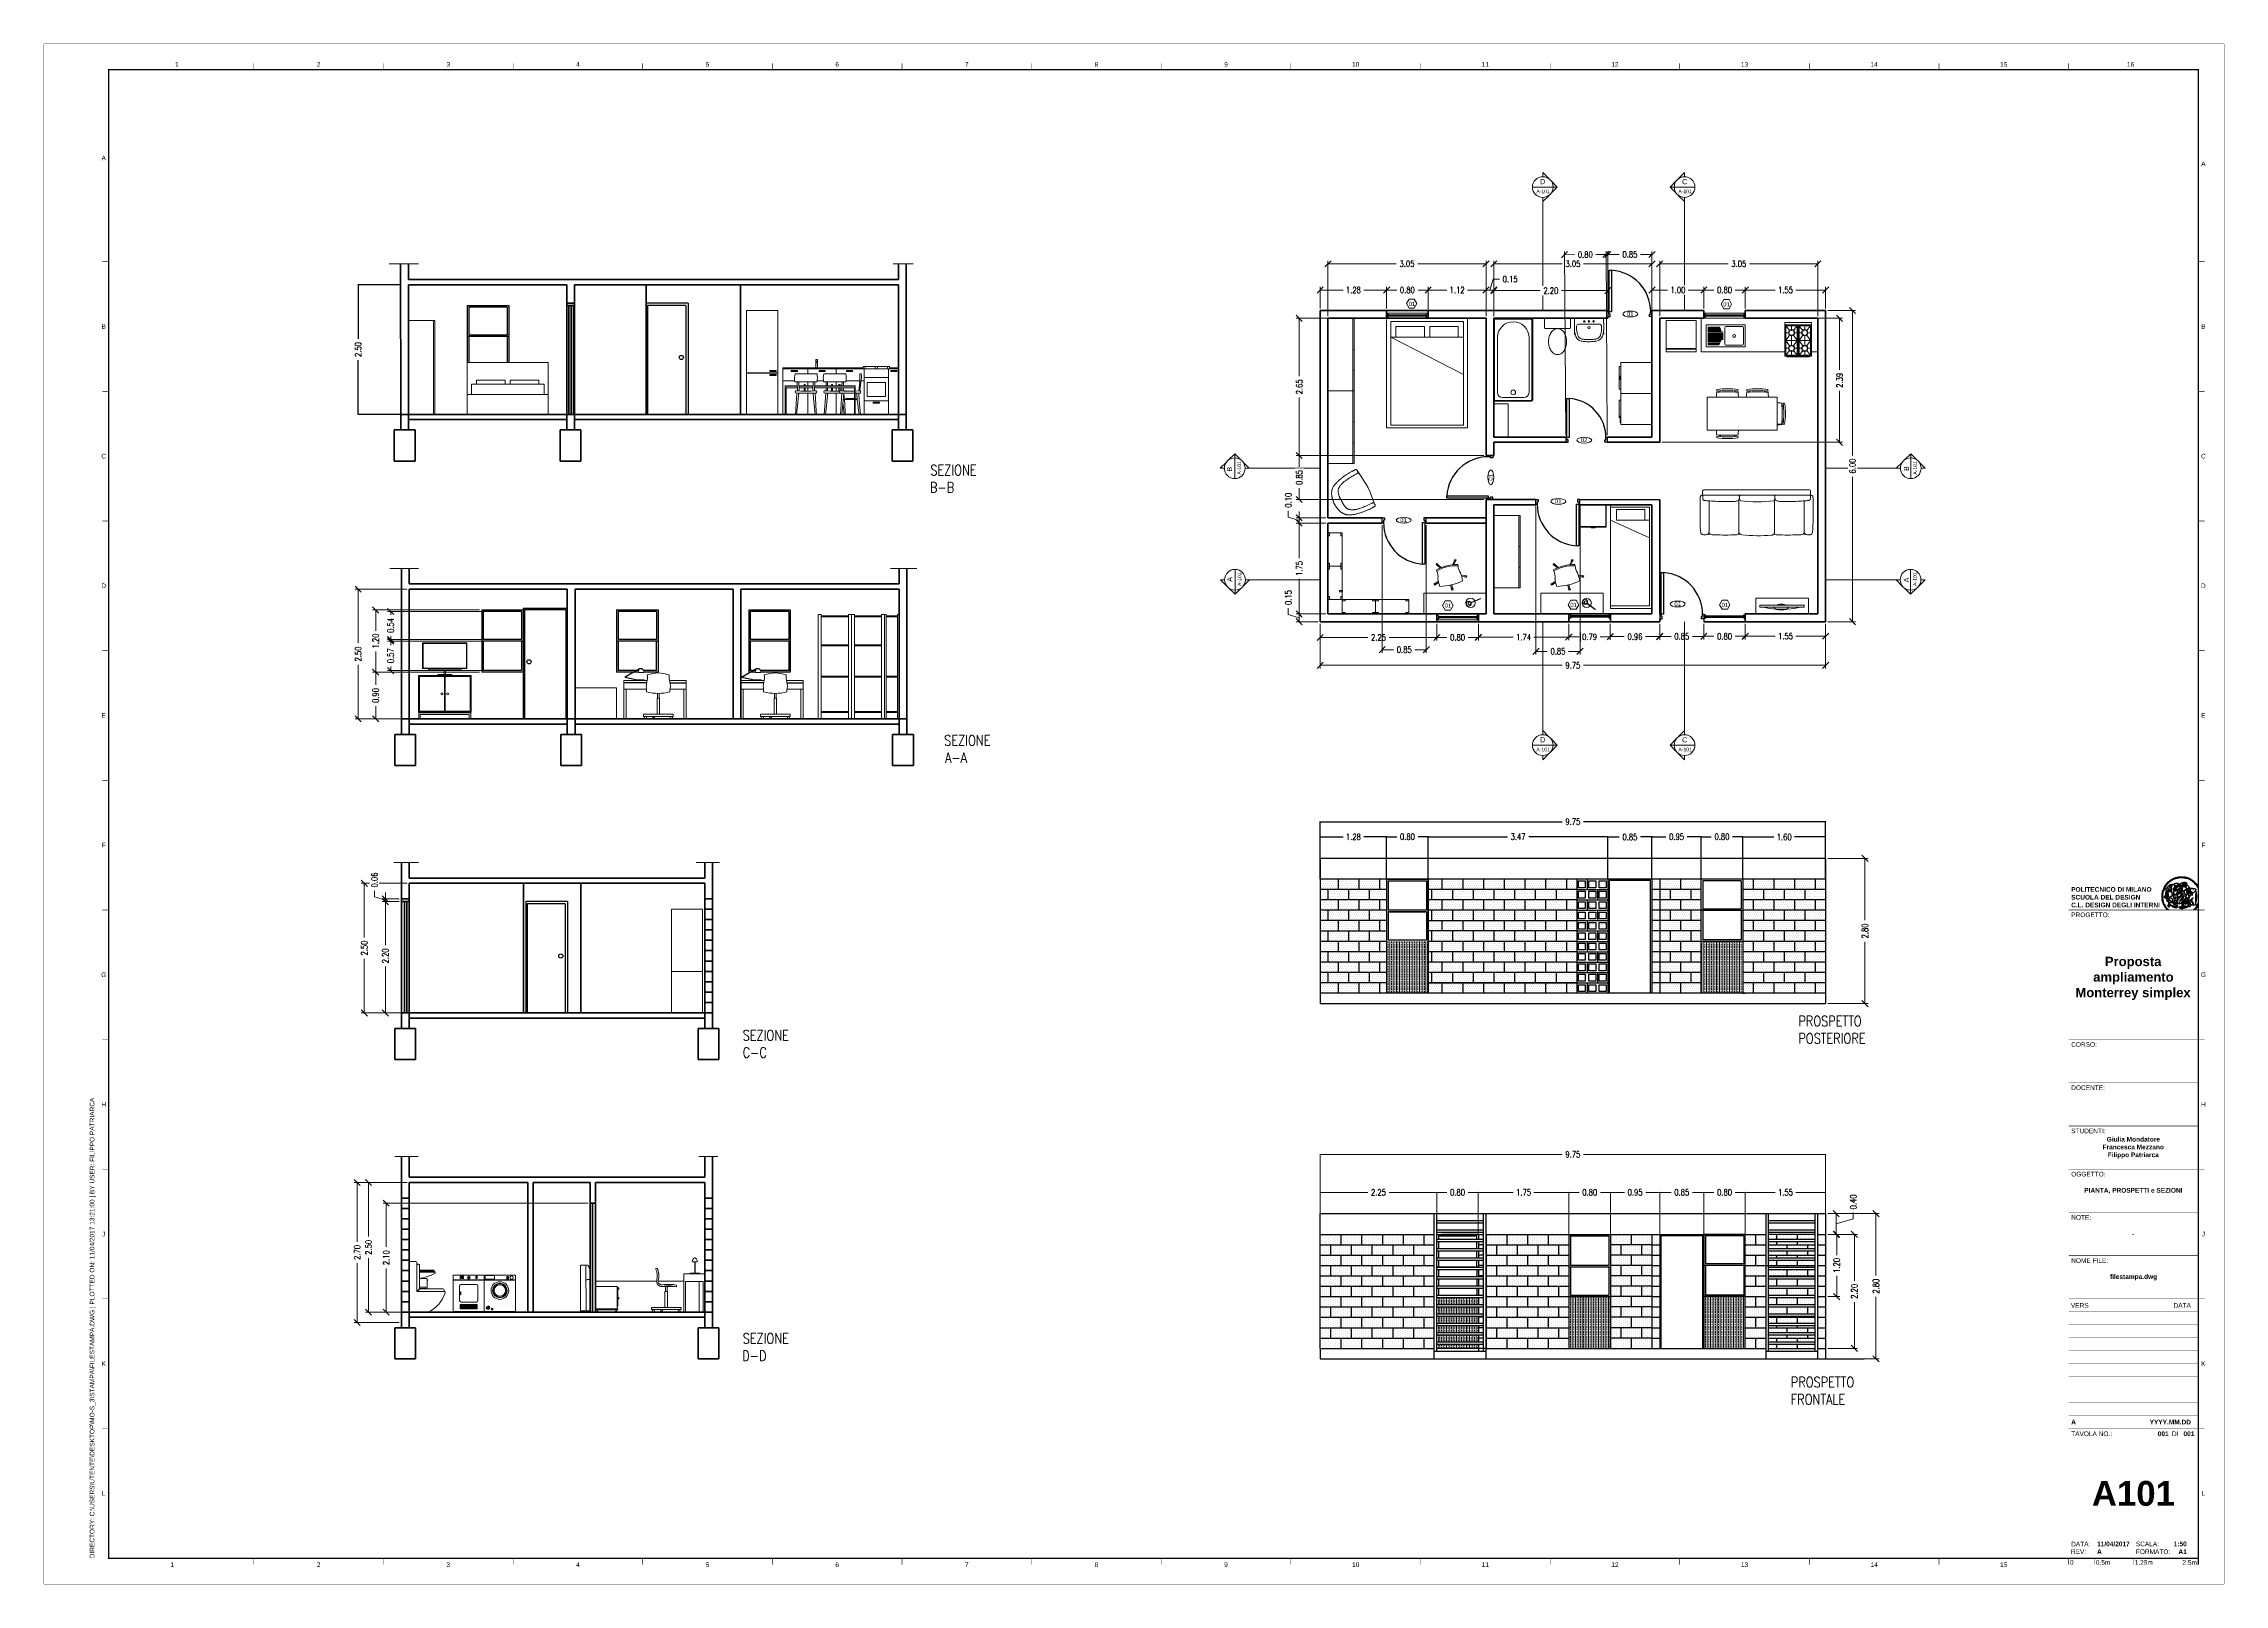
# Paper-space layout 'A000' of a CAD drawing. Header units: millimetres. Extents: x 0 to 841, y 0 to 594.
import ezdxf
from ezdxf.enums import TextEntityAlignment as Align

# ---------------------------------------------------------------- set-up
doc = ezdxf.new("R2010")
doc.units = ezdxf.units.MM
doc.header["$MEASUREMENT"] = 0
doc.set_wipeout_variables(frame=1)
for name, color, linetype, lineweight in [('A-ANNO-DIMS', 3, 'Continuous', 18), ('A-ANNO-SYMB', 3, 'Continuous', 18), ('A-ANNO-TEXT', 3, 'Continuous', 18), ('A-DOOR-FULL', 4, 'Continuous', 25), ('A-ELEV-MBE1', 7, 'Continuous', 25), ('A-ELEV-PATT', 8, 'Continuous', 13), ('A-FURN', 8, 'Continuous', 13), ('A-GLAZ-FULL', 4, 'Continuous', 25), ('A-SECT-MCUT', 2, 'Continuous', 50), ('A-WALL-FULL-EXTR', 7, 'Continuous', 50), ('A-WALL-FULL-INTR', 7, 'Continuous', 50)]:
    doc.layers.add(name, color=color, linetype=linetype, lineweight=lineweight)
for name, color, linetype in [('G-ANNO-LOGO', 3, 'Continuous'), ('G-ANNO-TEXT', 3, 'Continuous'), ('G-ANNO-TTLB', 3, 'Continuous')]:
    doc.layers.add(name, color=color, linetype=linetype)
doc.layers.add('G-ANNO-NPLT', color=210, linetype='Continuous', plot=False)
doc.styles.add('ARIAL', font='arial.ttf')
doc.styles.add('ARIAL-BOLD', font='')
doc.styles.add('E-ARIAL', font='arial.ttf')
doc.styles.add('E-ROMANS', font='romans.shx', dxfattribs={"width": 0.8})
doc.styles.get("Standard").update_dxf_attribs({"font": 'arial.ttf'})
doc.styles.get('ARIAL-BOLD').set_extended_font_data('Arial', bold=True)

# ---------------------------------------------------------------- blocks, each defined once
blk = doc.blocks.new('A1_GRID_LAYOUT')
at = {"layer": 'G-ANNO-NPLT', "const_width": 0.18}
for points in [[(841, 594), (0, 594)], [(0, 0), (0, 594)], [(841, 0), (841, 594)], [(841, 0), (0, 0)]]:
    blk.add_lwpolyline(points, dxfattribs=at)
at = {"layer": 'G-ANNO-TTLB', "const_width": 0.5, "flags": 128}
blk.add_lwpolyline([(25, 584), (25, 10), (831, 10), (831, 584)], close=True, dxfattribs=at)
at = {"layer": 'G-ANNO-TTLB', "const_width": 0.18, "flags": 128}
for points in [[(81, 586.5), (81, 584)], [(131, 586.5), (131, 584)], [(181, 586.5), (181, 584)], [(231, 586.5), (231, 584)], [(281, 586.5), (281, 584)], [(331, 586.5), (331, 584)], [(381, 586.5), (381, 584)], [(431, 586.5), (431, 584)], [(481, 586.5), (481, 584)], [(531, 586.5), (531, 584)], [(581, 586.5), (581, 584)], [(631, 586.5), (631, 584)], [(681, 586.5), (681, 584)], [(731, 586.5), (731, 584)], [(781, 586.5), (781, 584)], [(0, 578.5), (0, 576)], [(25, 510), (22.5, 510)], [(833.5, 510), (831, 510)], [(25, 460), (22.5, 460)], [(833.5, 460), (831, 460)], [(25, 410), (22.5, 410)], [(833.5, 410), (831, 410)], [(25, 360), (22.5, 360)], [(833.5, 360), (831, 360)], [(25, 310), (22.5, 310)], [(833.5, 310), (831, 310)], [(25, 260), (22.5, 260)], [(833.5, 260), (831, 260)], [(25, 210), (22.5, 210)], [(833.5, 210), (831, 210)], [(25, 160), (22.5, 160)], [(833.5, 160), (831, 160)], [(25, 110), (22.5, 110)], [(833.5, 110), (831, 110)], [(833.5, 110), (831, 110)], [(25, 60), (22.5, 60)], [(833.5, 60), (831, 60)], [(833.5, 60), (831, 60)], [(81, 10), (81, 7.5)], [(131, 10), (131, 7.5)], [(181, 10), (181, 7.5)], [(231, 10), (231, 7.5)], [(281, 10), (281, 7.5)], [(331, 10), (331, 7.5)], [(381, 10), (381, 7.5)], [(431, 10), (431, 7.5)], [(481, 10), (481, 7.5)], [(531, 10), (531, 7.5)], [(581, 10), (581, 7.5)], [(631, 10), (631, 7.5)], [(681, 10), (681, 7.5)], [(731, 10), (731, 7.5)], [(781, 10), (781, 7.5)]]:
    blk.add_lwpolyline(points, dxfattribs=at)
at = {"layer": 'G-ANNO-TTLB', "const_width": 0.18}
blk.add_lwpolyline([(716.5, 10), (776.5, 10)], dxfattribs=at)
at = {"layer": 'G-ANNO-TEXT', "style": 'ARIAL'}
for s, p in [('1', (51.35, 586.07)), ('2', (106, 586.07)), ('3', (156, 586.07)), ('4', (206, 586.07)), ('5', (256, 586.07)), ('6', (306, 586.07)), ('7', (356, 586.07)), ('8', (406, 586.07)), ('9', (456, 586.07)), ('10', (506, 586.07)), ('11', (556, 586.07)), ('12', (606, 586.07)), ('13', (656, 586.07)), ('14', (706, 586.07)), ('15', (756, 586.07)), ('16', (804.89, 586.07)), ('A', (23.09, 549.98)), ('A', (832.98, 547.71)), ('B', (23.09, 485)), ('B', (832.98, 485)), ('C', (23.09, 435)), ('C', (832.98, 435)), ('D', (23.09, 385)), ('D', (832.98, 385)), ('E', (23.09, 335)), ('E', (832.98, 335)), ('F', (23.09, 285)), ('F', (832.98, 285)), ('G', (23.09, 235)), ('G', (832.98, 235)), ('H', (23.09, 185)), ('H', (832.98, 185)), ('J', (23.09, 135)), ('J', (832.98, 135)), ('K', (23.09, 85)), ('K', (832.98, 85)), ('L', (23.09, 35)), ('L', (832.98, 35)), ('2', (106, 7.51)), ('3', (156, 7.51)), ('6', (306, 7.51)), ('8', (406, 7.51)), ('9', (456, 7.51)), ('10', (506, 7.51)), ('12', (606, 7.51)), ('13', (656, 7.51)), ('1', (49.49, 7.51)), ('4', (206, 7.51)), ('5', (256, 7.51)), ('7', (356, 7.51)), ('11', (556, 7.51)), ('14', (706, 7.51)), ('15', (756, 7.51))]:
    blk.add_text(s, height=1.8, dxfattribs=at).set_placement(p, align=Align.MIDDLE_CENTER)
at = {"layer": 'G-ANNO-TEXT', "insert": (17.7, 9.95), "char_height": 1.8, "attachment_point": 1, "rotation": 90, "style": 'ARIAL'}
blk.add_mtext_dynamic_manual_height_columns('DIRECTORY: C:\\\\USERS\\\\UTENTE\\\\DESKTOP\\\\MO-S_3\\\\STAMPA\\\\FILESTAMPA.DWG | PLOTTED ON: 11/04/2017 13:21:00 | BY USER: FILIPPO PATRIARCA', width=412.209, gutter_width=9, heights=[0], dxfattribs=at)
blk = doc.blocks.new('logoPolimi')
for p, q in [((-2.37, 0.12), (-2.16, 0.11)), ((-2.37, 0.01), (-2.16, 0.01)), ((-2.36, 0.23), (-2.15, 0.21)), ((-2.35, 0.34), (-2.14, 0.31)), ((-2.33, 0.45), (-2.12, 0.41)), ((-2.3, 0.55), (-2.1, 0.51)), ((-2.28, 0.66), (-2.07, 0.6)), ((-2.24, 0.77), (-2.04, 0.7)), ((-2.2, 0.87), (-2.01, 0.79)), ((-2.16, 0.97), (-1.97, 0.89)), ((-2.11, 1.07), (-1.93, 0.98)), ((-2.06, 1.17), (-1.88, 1.07)), ((-2.01, 1.26), (-1.83, 1.15)), ((-1.94, 1.36), (-1.77, 1.24)), ((-1.88, 1.45), (-1.71, 1.32)), ((-1.84, 0.03), (-1.82, 0.35)), ((-1.81, 1.53), (-1.65, 1.4)), ((-1.74, 1.61), (-1.58, 1.47)), ((-1.73, 0.59), (-1.73, 0.59)), ((-1.73, 0.59), (-1.73, 0.59)), ((-1.66, 1.69), (-1.51, 1.54)), ((-1.65, 0.57), (-1.65, 0.57)), ((-1.59, 1.12), (-1.59, 1.12)), ((-1.58, 1.77), (-1.44, 1.61)), ((-1.51, 0.55), (-1.51, 0.55)), ((-1.51, 0.55), (-1.51, 0.55)), ((-1.49, 1.84), (-1.36, 1.68)), ((-1.41, 1.91), (-1.28, 1.74)), ((-1.32, 1.97), (-1.2, 1.8)), ((-1.31, 0.79), (-1.21, 0.75)), ((-1.21, 0.75), (-1.31, 0.79)), ((-1.21, 0.75), (-1.31, 0.79)), ((-1.22, 2.03), (-1.11, 1.85)), ((-1.21, 0.75), (-1.21, 0.75)), ((-1.21, 0.75), (-1.21, 0.75)), ((-1.19, 0.76), (-1.19, 0.76)), ((-1.19, 0.76), (-1.19, 0.76)), ((-1.17, 0.99), (-1.18, 0.99)), ((-1.18, 0.99), (-1.17, 0.99)), ((-1.16, 0.57), (-1.16, 0.57)), ((-1.16, 0.57), (-1.16, 0.57)), ((-1.13, 2.09), (-1.03, 1.9)), ((-1.1, 0.01), (-0.99, 0.06)), ((-0.99, 0.06), (-1.1, 0.01)), ((-0.99, 0.06), (-1.1, 0.01)), ((-1.03, 2.14), (-0.94, 1.95)), ((-0.99, 0.06), (-0.99, 0.06)), ((-0.99, 0.06), (-0.99, 0.06)), ((-0.97, 0.79), (-0.98, 0.79)), ((-0.89, 0.84), (-0.97, 0.79)), ((-0.97, 0.79), (-0.89, 0.84)), ((-0.96, 1.41), (-0.96, 1.41)), ((-0.96, 1.41), (-0.96, 1.41)), ((-0.93, 2.18), (-0.84, 1.99)), ((-0.89, 0.84), (-0.82, 0.87)), ((-0.82, 0.87), (-0.89, 0.84)), ((-0.89, 0.84), (-0.82, 0.87)), ((-0.88, 0.83), (-0.89, 0.84)), ((-0.85, 1.39), (-0.85, 1.39)), ((-0.85, 1.39), (-0.85, 1.39)), ((-0.84, 0.14), (-0.84, 0.14)), ((-0.83, 2.22), (-0.75, 2.03)), ((-0.77, 1.08), (-0.78, 1.08)), ((-0.78, 1.08), (-0.77, 1.08)), ((-0.61, 1.12), (-0.77, 1.08)), ((-0.77, 1.08), (-0.61, 1.12)), ((-0.77, 1.08), (-0.61, 1.12)), ((-0.75, 1.3), (-0.76, 1.29)), ((-0.76, 1.29), (-0.75, 1.3)), ((-0.72, 2.26), (-0.66, 2.06)), ((-0.65, 0.99), (-0.7, 0.96)), ((-0.69, 0.18), (-0.68, 0.18)), ((-0.66, 0.93), (-0.66, 0.93)), ((-0.66, 0.93), (-0.64, 0.93)), ((-0.66, 0.93), (-0.66, 0.93)), ((-0.66, 0.93), (-0.66, 0.93)), ((-0.63, 1.01), (-0.63, 1.01)), ((-0.63, 1.01), (-0.62, 1.01)), ((-0.63, 0.66), (-0.63, 0.66)), ((-0.61, 2.29), (-0.56, 2.09)), ((-0.6, 1.12), (-0.61, 1.12)), ((-0.61, 1.12), (-0.6, 1.12)), ((-0.61, 1.12), (-0.6, 1.12)), ((-0.61, 0.86), (-0.57, 0.85)), ((-0.57, 0.85), (-0.61, 0.86)), ((-0.61, 0.86), (-0.57, 0.85)), ((-0.53, 1.08), (-0.6, 1.12)), ((-0.6, 1.12), (-0.6, 1.11)), ((-0.6, 1.12), (-0.53, 1.08)), ((-0.57, 0.8), (-0.59, 0.8)), ((-0.57, 0.85), (-0.53, 0.84)), ((-0.57, 0.85), (-0.57, 0.85)), ((-0.57, 0.85), (-0.57, 0.85)), ((-0.57, 0.85), (-0.53, 0.84)), ((-0.56, 0.29), (-0.49, 0.48)), ((-0.56, 0.14), (-0.56, 0.29)), ((-0.5, 0.11), (-0.56, 0.14)), ((-0.53, 0.84), (-0.51, 0.84)), ((-0.53, 0.84), (-0.51, 0.84)), ((-0.53, 0.84), (-0.53, 0.84)), ((-0.51, 2.32), (-0.46, 2.11)), ((-0.51, 0.11), (-0.51, 0.11)), ((-0.51, 0.11), (-0.51, 0.11)), ((-0.34, 0.33), (-0.5, 0.11)), ((-0.49, 0.48), (-0.41, 0.55)), ((-0.42, 0.8), (-0.47, 0.79)), ((-0.42, 0.8), (-0.47, 0.79)), ((-0.47, 0.79), (-0.45, 0.76)), ((-0.47, 0.79), (-0.45, 0.76)), ((-0.45, 1.14), (-0.42, 1.11)), ((-0.42, 1.26), (-0.36, 1.22)), ((-0.41, 0.55), (-0.34, 0.49)), ((-0.4, 2.34), (-0.36, 2.13)), ((-0.4, 1.37), (-0.38, 1.38)), ((-0.39, 1.37), (-0.4, 1.37)), ((-0.35, 1.33), (-0.4, 1.37)), ((-0.39, 1.24), (-0.4, 1.23)), ((-0.38, 1.14), (-0.38, 1.14)), ((-0.34, 0.49), (-0.09, 0.48)), ((-0.16, 0.32), (-0.34, 0.33)), ((-0.14, 0.32), (-0.31, 0.34)), ((-0.29, 2.35), (-0.26, 2.14)), ((-0.28, 1.3), (-0.29, 1.3)), ((-0.28, 1.3), (-0.28, 1.3)), ((-0.18, 2.36), (-0.16, 2.15)), ((-0.16, 1.24), (-0.16, 1.25)), ((-0.16, 1.25), (-0.16, 1.25)), ((-0.16, 0.49), (-0.14, 0.64)), ((-0.06, 0.27), (-0.16, 0.32)), ((-0.1, 0.88), (-0.09, 0.87)), ((-0.08, 1.37), (-0.08, 1.38)), ((-0.08, 1.23), (-0.05, 1.21)), ((-0.05, 1.21), (-0.08, 1.23)), ((-0.08, 1.23), (-0.05, 1.21)), ((-0.07, 2.37), (-0.06, 2.16)), ((-0.03, 0.26), (-0.06, 0.27)), ((-0.05, 1.21), (-0.04, 1.21)), ((-0.04, 1.21), (-0.05, 1.21)), ((-0.04, 1.21), (-0.04, 1.21)), ((-0.04, 1.21), (-0.04, 1.21)), ((-0.04, 0.48), (-0.03, 0.26)), ((0.03, 1.15), (0.03, 1.15)), ((0.03, 0.66), (0.03, 0.67)), ((0.04, 2.37), (0.04, 2.16)), ((0.07, 0.58), (0.07, 0.57)), ((0.1, 1.18), (0.1, 1.18)), ((0.1, 0.84), (0.1, 0.84)), ((0.13, 1.32), (0.17, 1.19)), ((0.15, 2.36), (0.14, 2.16)), ((0.14, 0.71), (0.34, 0.65)), ((0.31, 0.56), (0.17, 0.63)), ((0.26, 2.36), (0.24, 2.15)), ((0.27, 1.61), (0.27, 1.61)), ((0.27, 1.61), (0.27, 1.61)), ((0.27, 1.61), (0.27, 1.61)), ((0.29, 1.29), (0.29, 1.29)), ((0.29, 1.29), (0.29, 1.29)), ((0.29, 1.29), (0.29, 1.29)), ((0.29, 1.29), (0.29, 1.29)), ((0.33, 0.49), (0.34, 0.49)), ((0.33, 0.03), (0.35, 0.03)), ((0.33, 0.03), (0.35, 0.03)), ((0.37, 2.34), (0.34, 2.13)), ((0.34, 0.65), (0.34, 0.64)), ((0.35, 0.03), (0.57, 0.06)), ((0.35, 0.03), (0.57, 0.06)), ((0.35, 0.03), (0.35, 0.03)), ((0.35, 0.03), (0.35, 0.03)), ((0.38, 1.36), (0.37, 1.35)), ((0.38, 0.34), (0.37, 0.34)), ((0.38, 0.34), (0.38, 0.34)), ((0.43, 0.67), (0.39, 0.64)), ((0.48, 2.32), (0.44, 2.12)), ((0.49, 1.05), (0.51, 1.13)), ((0.51, 1.13), (0.49, 1.05)), ((0.49, 1.05), (0.51, 1.13)), ((0.51, 1.31), (0.5, 1.29)), ((0.51, 1.13), (0.52, 1.23)), ((0.52, 1.23), (0.51, 1.23)), ((0.51, 1.23), (0.52, 1.23)), ((0.52, 1.23), (0.51, 1.13)), ((0.51, 1.13), (0.52, 1.23)), ((0.52, 1.24), (0.6, 1.37)), ((0.52, 1.23), (0.6, 1.36)), ((0.6, 1.36), (0.52, 1.23)), ((0.52, 1.23), (0.52, 1.23)), ((0.52, 1.23), (0.52, 1.24)), ((0.52, 1.23), (0.52, 1.23)), ((0.55, 1.07), (0.53, 1.06)), ((0.53, 1.04), (0.53, 1.06)), ((0.53, 1.05), (0.53, 1.04)), ((0.59, 2.3), (0.54, 2.09)), ((0.54, 0.3), (0.63, 0.32)), ((0.54, -0.08), (0.61, 0.06)), ((0.61, 0.06), (0.54, -0.08)), ((0.54, -0.08), (0.61, 0.06)), ((0.56, 0.19), (0.59, 0.21)), ((0.57, 1.07), (0.57, 1.07)), ((0.57, 1.07), (0.57, 1.07)), ((0.57, 1.07), (0.57, 1.07)), ((0.57, 1.07), (0.57, 1.07)), ((0.57, 1.07), (0.57, 1.07)), ((0.57, 1.07), (0.57, 1.07)), ((0.57, 1.07), (0.57, 1.07)), ((0.58, 0.3), (0.59, 0.29)), ((0.59, 0.78), (0.59, 0.79)), ((0.59, 0.79), (0.59, 0.79)), ((0.59, 0.79), (0.59, 0.79)), ((0.59, 0.79), (0.59, 0.78)), ((0.61, 0.06), (0.6, 0.07)), ((0.6, 0.07), (0.61, 0.06)), ((0.61, 0.06), (0.61, 0.07)), ((0.62, 0.21), (0.65, 0.22)), ((0.69, 2.27), (0.63, 2.07)), ((0.64, 1.37), (0.65, 1.37)), ((0.69, 0.86), (0.68, 0.86)), ((0.68, 0.86), (0.69, 0.86)), ((0.68, 0.76), (0.68, 0.76)), ((0.8, 2.23), (0.73, 2.03)), ((0.76, 0.26), (0.76, 0.26)), ((0.9, 2.19), (0.82, 2)), ((0.82, 0.35), (0.84, 0.36)), ((0.82, 0.35), (0.82, 0.35)), ((0.84, 0.36), (0.84, 0.37)), ((0.85, 0.34), (1.05, 0.35)), ((1, 2.15), (0.91, 1.96)), ((0.93, 1.05), (0.93, 1.05)), ((0.93, 1.05), (0.93, 1.05)), ((0.93, 1.05), (0.93, 1.04)), ((0.93, 1.05), (0.93, 1.05)), ((0.97, 0.66), (0.96, 0.66)), ((1.01, 0.97), (0.98, 0.96)), ((1.1, 2.1), (1, 1.91)), ((1.2, 2.04), (1.09, 1.86)), ((1.17, 0.96), (1.17, 0.95)), ((1.17, 0.95), (1.17, 0.95)), ((1.29, 1.99), (1.18, 1.81)), ((1.38, 1.92), (1.26, 1.75)), ((1.34, 0.37), (1.26, 0.04)), ((1.27, 0.37), (1.27, 0.38)), ((1.28, 0.95), (1.28, 0.95)), ((1.47, 1.86), (1.34, 1.69)), ((1.37, 0.73), (1.46, 0.81)), ((1.41, 0.4), (1.41, 0.41)), ((1.56, 1.79), (1.42, 1.63)), ((1.64, 1.71), (1.49, 1.56)), ((1.49, 0.9), (1.57, 0.92)), ((1.72, 1.63), (1.56, 1.49)), ((1.67, 0.6), (1.57, 0.53)), ((1.79, 1.55), (1.63, 1.41)), ((1.86, 1.47), (1.7, 1.34)), ((1.93, 1.38), (1.76, 1.26)), ((1.99, 1.29), (1.81, 1.17)), ((2.05, 1.19), (1.87, 1.09)), ((2.1, 1.1), (1.92, 1)), ((2.15, 1), (1.96, 0.91)), ((2.19, 0.9), (2, 0.82)), ((2.23, 0.79), (2.04, 0.72)), ((2.27, 0.69), (2.07, 0.63)), ((2.3, 0.58), (2.09, 0.53)), ((2.32, 0.47), (2.12, 0.43)), ((2.34, 0.37), (2.13, 0.33)), ((2.36, 0.26), (2.15, 0.23)), ((2.37, 0.15), (2.16, 0.13)), ((2.37, 0.04), (2.16, 0.03)), ((-2.37, -0.1), (-2.16, -0.09)), ((-2.36, -0.21), (-2.15, -0.19)), ((-2.35, -0.32), (-2.14, -0.29)), ((-2.33, -0.43), (-2.12, -0.39)), ((-2.31, -0.54), (-2.1, -0.49)), ((-2.28, -0.65), (-2.08, -0.59)), ((-2.25, -0.75), (-2.05, -0.69)), ((-2.21, -0.86), (-2.02, -0.78)), ((-2.17, -0.96), (-1.98, -0.87)), ((-2.12, -1.06), (-1.93, -0.96)), ((-2.07, -1.16), (-1.89, -1.05)), ((-2.04, -0.15), (-1.97, -0.2)), ((-2.01, -1.25), (-1.84, -1.14)), ((-1.95, -1.34), (-1.78, -1.22)), ((-1.89, -1.43), (-1.72, -1.31)), ((-1.82, -1.52), (-1.66, -1.38)), ((-1.75, -1.6), (-1.59, -1.46)), ((-1.67, -1.68), (-1.52, -1.53)), ((-1.58, -0.12), (-1.6, -0.18)), ((-1.6, -0.18), (-1.58, -0.28)), ((-1.57, -0.54), (-1.59, -0.54)), ((-1.59, -0.54), (-1.59, -0.54)), ((-1.59, -1.76), (-1.45, -1.6)), ((-1.56, -0.32), (-1.56, -0.31)), ((-1.56, -0.31), (-1.56, -0.31)), ((-1.53, -0.65), (-1.53, -0.65)), ((-1.53, -0.65), (-1.53, -0.65)), ((-1.51, -1.83), (-1.37, -1.67)), ((-1.48, -0.86), (-1.48, -0.85)), ((-1.42, -0.37), (-1.42, -0.37)), ((-1.42, -1.9), (-1.29, -1.73)), ((-1.38, -0.46), (-1.38, -0.46)), ((-1.33, -1.96), (-1.21, -1.79)), ((-1.31, -0.24), (-1.31, -0.23)), ((-1.31, -0.23), (-1.31, -0.24)), ((-1.24, -2.02), (-1.13, -1.84)), ((-1.23, -0.19), (-1.23, -0.19)), ((-1.23, -0.19), (-1.23, -0.19)), ((-1.23, -0.19), (-1.23, -0.19)), ((-1.23, -0.19), (-1.23, -0.19)), ((-1.14, -2.08), (-1.04, -1.89)), ((-1.04, -2.13), (-0.95, -1.94)), ((-1.01, -0.39), (-1.02, -0.39)), ((-1.02, -0.39), (-1.01, -0.39)), ((-1.02, -0.7), (-1.02, -0.7)), ((-1.02, -0.7), (-1.02, -0.7)), ((-1.02, -0.7), (-1.02, -0.7)), ((-0.94, -2.18), (-0.86, -1.98)), ((-0.84, -2.22), (-0.77, -2.02)), ((-0.79, -0.51), (-0.83, -0.58)), ((-0.83, -0.58), (-0.79, -0.51)), ((-0.83, -0.58), (-0.79, -0.51)), ((-0.78, -1.05), (-0.83, -0.94)), ((-0.83, -0.94), (-0.78, -1.05)), ((-0.83, -0.94), (-0.83, -0.94)), ((-0.83, -0.94), (-0.78, -1.05)), ((-0.82, -1.23), (-0.82, -1.23)), ((-0.82, -1.23), (-0.77, -1.23)), ((-0.77, -1.23), (-0.82, -1.23)), ((-0.82, -1.23), (-0.82, -1.23)), ((-0.77, -1.23), (-0.82, -1.23)), ((-0.75, -0.96), (-0.8, -0.89)), ((-0.8, -0.89), (-0.79, -0.92)), ((-0.79, -0.92), (-0.8, -0.89)), ((-0.8, -0.89), (-0.75, -0.96)), ((-0.79, -0.92), (-0.8, -0.89)), ((-0.8, -0.89), (-0.8, -0.89)), ((-0.8, -0.89), (-0.75, -0.96)), ((-0.79, -0.92), (-0.78, -0.95)), ((-0.78, -0.95), (-0.79, -0.92)), ((-0.78, -0.95), (-0.79, -0.92)), ((-0.77, -0.49), (-0.78, -0.48)), ((-0.78, -0.48), (-0.77, -0.49)), ((-0.78, -0.95), (-0.76, -1)), ((-0.76, -1), (-0.78, -0.95)), ((-0.76, -1), (-0.78, -0.95)), ((-0.71, -0.89), (-0.75, -0.87)), ((-0.75, -0.87), (-0.71, -0.89)), ((-0.75, -0.87), (-0.71, -0.89)), ((-0.72, -1.01), (-0.75, -0.96)), ((-0.75, -0.96), (-0.72, -1.01)), ((-0.75, -0.96), (-0.72, -1.01)), ((-0.74, -2.25), (-0.67, -2.05)), ((-0.64, -0.93), (-0.71, -0.89)), ((-0.71, -0.89), (-0.64, -0.93)), ((-0.71, -0.89), (-0.64, -0.93)), ((-0.66, -0.53), (-0.66, -0.53)), ((-0.66, -0.53), (-0.66, -0.53)), ((-0.66, -0.53), (-0.66, -0.53)), ((-0.63, -2.29), (-0.57, -2.08)), ((-0.52, -2.31), (-0.48, -2.11)), ((-0.39, -0.81), (-0.51, -0.69)), ((-0.51, -1.04), (-0.5, -1.04)), ((-0.48, -0.42), (-0.48, -0.42)), ((-0.48, -0.42), (-0.48, -0.42)), ((-0.48, -0.42), (-0.48, -0.42)), ((-0.42, -2.33), (-0.38, -2.13)), ((-0.41, -0.51), (-0.41, -0.51)), ((-0.38, -0.05), (-0.39, -0.12)), ((-0.39, -0.12), (-0.37, -0.1)), ((-0.35, -0.14), (-0.37, -0.08)), ((-0.37, -0.09), (-0.37, -0.09)), ((-0.33, -0.12), (-0.35, -0.14)), ((-0.32, -0.14), (-0.35, -0.14)), ((-0.35, -0.18), (-0.34, -0.22)), ((-0.34, -0.08), (-0.29, -0.16)), ((-0.34, -0.22), (-0.34, -0.22)), ((-0.27, -0.17), (-0.32, -0.14)), ((-0.31, -2.35), (-0.28, -2.14)), ((-0.25, -0.91), (-0.26, -0.9)), ((-0.26, -1.29), (0.1, -1.2)), ((0.1, -1.2), (-0.26, -1.29)), ((0.08, -1.4), (-0.26, -1.29)), ((-0.26, -1.29), (0.08, -1.4)), ((-0.26, -1.38), (-0.26, -1.29)), ((-0.26, -1.29), (-0.26, -1.29)), ((-0.26, -1.29), (-0.26, -1.38)), ((-0.26, -1.29), (0.08, -1.4)), ((-0.26, -1.29), (-0.26, -1.29)), ((0.08, -1.49), (-0.26, -1.38)), ((-0.26, -1.38), (0.09, -1.49)), ((-0.2, -2.36), (-0.18, -2.15)), ((-0.14, -0.15), (-0.16, -0.13)), ((-0.11, -0.04), (-0.12, -0.05)), ((-0.09, -2.37), (-0.08, -2.16)), ((-0.04, -0.41), (-0.01, -0.44)), ((-0.01, -0.44), (-0.04, -0.41)), ((-0.04, -0.41), (-0.01, -0.44)), ((0.03, -2.37), (0.02, -2.16)), ((0.07, -0.84), (0.07, -0.84)), ((0.07, -0.84), (0.07, -0.84)), ((0.1, -1.2), (0.08, -1.32)), ((0.08, -1.32), (0.13, -1.2)), ((0.08, -1.4), (0.72, -1.22)), ((0.72, -1.22), (0.08, -1.4)), ((0.08, -1.4), (0.72, -1.22)), ((0.72, -1.31), (0.08, -1.49)), ((0.08, -1.44), (0.08, -1.4)), ((0.08, -1.4), (0.08, -1.44)), ((0.08, -1.4), (0.08, -1.49)), ((0.08, -1.49), (0.08, -1.44)), ((0.08, -1.44), (0.08, -1.44)), ((0.08, -1.44), (0.08, -1.45)), ((0.08, -1.45), (0.08, -1.46)), ((0.08, -1.46), (0.08, -1.49)), ((0.1, -1.01), (0.09, -0.86)), ((0.1, -1.01), (0.09, -0.86)), ((0.09, -1.49), (0.72, -1.31)), ((0.1, -1.2), (0.12, -1.04)), ((0.12, -1.04), (0.1, -1.2)), ((0.13, -1.2), (0.1, -1.2)), ((0.1, -1.2), (0.13, -1.2)), ((0.13, -1.2), (0.1, -1.2)), ((0.1, -1.2), (0.1, -1.2)), ((0.11, -0.44), (0.11, -0.44)), ((0.11, -0.44), (0.11, -0.44)), ((0.12, -0.21), (0.12, -0.21)), ((0.12, -0.21), (0.12, -0.21)), ((0.12, -0.21), (0.12, -0.21)), ((0.12, -0.21), (0.12, -0.21)), ((0.12, -0.21), (0.12, -0.21)), ((0.12, -0.21), (0.12, -0.21)), ((0.12, -0.21), (0.12, -0.21)), ((0.12, -0.21), (0.12, -0.21)), ((0.12, -0.21), (0.12, -0.21)), ((0.12, -0.21), (0.12, -0.21)), ((0.12, -0.21), (0.12, -0.21)), ((0.12, -0.21), (0.12, -0.21)), ((0.12, -0.21), (0.12, -0.21)), ((0.12, -0.56), (0.14, -0.53)), ((0.14, -0.53), (0.12, -0.56)), ((0.12, -0.56), (0.14, -0.53)), ((0.12, -1.04), (0.12, -1.04)), ((0.12, -1.04), (0.12, -1.04)), ((0.12, -1.04), (0.12, -1.04)), ((0.14, -2.37), (0.12, -2.16)), ((0.21, -0.99), (0.13, -1.2)), ((0.13, -1.2), (0.21, -0.99)), ((0.36, -1.14), (0.13, -1.2)), ((0.13, -1.2), (0.26, -1.17)), ((0.14, -0.53), (0.16, -0.49)), ((0.16, -0.49), (0.14, -0.53)), ((0.14, -0.53), (0.16, -0.49)), ((0.16, -0.49), (0.16, -0.49)), ((0.16, -0.49), (0.16, -0.49)), ((0.28, -1.19), (0.21, -0.99)), ((0.21, -0.99), (0.31, -1.27)), ((0.25, -2.36), (0.22, -2.15)), ((0.24, -0.17), (0.24, -0.16)), ((0.24, -0.16), (0.24, -0.17)), ((0.25, -0.84), (0.25, -0.88)), ((0.25, -0.88), (0.25, -0.84)), ((0.25, -0.88), (0.25, -0.84)), ((0.25, -0.88), (0.29, -1.17)), ((0.26, -0.88), (0.25, -0.88)), ((0.31, -1.27), (0.25, -0.88)), ((0.26, -1.17), (0.28, -1.16)), ((0.28, -1.16), (0.36, -1.14)), ((0.29, -1.17), (0.28, -1.19)), ((0.35, -2.34), (0.32, -2.14)), ((0.36, -1.14), (0.72, -1.22)), ((0.72, -1.22), (0.36, -1.14)), ((0.46, -2.32), (0.42, -2.12)), ((0.49, -0.31), (0.49, -0.31)), ((0.49, -0.31), (0.49, -0.31)), ((0.5, -0.27), (0.5, -0.27)), ((0.51, -0.27), (0.51, -0.27)), ((0.57, -2.3), (0.52, -2.1)), ((0.68, -2.27), (0.62, -2.07)), ((0.78, -2.24), (0.71, -2.04)), ((0.72, -0.81), (0.75, -0.89)), ((0.72, -1.22), (0.72, -1.31)), ((0.72, -1.31), (0.72, -1.22)), ((0.74, -0.23), (0.74, -0.23)), ((0.74, -0.23), (0.75, -0.24)), ((0.75, -0.23), (0.75, -0.23)), ((0.89, -2.2), (0.81, -2)), ((0.86, -0.25), (0.82, -0.34)), ((0.87, -0.22), (0.86, -0.23)), ((0.87, -0.22), (0.86, -0.25)), ((0.99, -2.15), (0.9, -1.96)), ((0.96, -0.58), (0.96, -0.57)), ((1.09, -2.11), (0.99, -1.92)), ((1.05, -1.05), (1.04, -1.05)), ((1.19, -2.05), (1.08, -1.87)), ((1.28, -2), (1.17, -1.82)), ((1.37, -1.93), (1.25, -1.76)), ((1.31, -0.27), (1.3, -0.26)), ((1.3, -0.26), (1.3, -0.26)), ((1.3, -0.26), (1.3, -0.26)), ((1.3, -0.26), (1.31, -0.27)), ((1.3, -0.26), (1.3, -0.26)), ((1.46, -1.87), (1.33, -1.7)), ((1.54, -1.8), (1.41, -1.64)), ((1.63, -1.72), (1.48, -1.57)), ((1.71, -1.65), (1.55, -1.5)), ((1.78, -1.57), (1.62, -1.43)), ((1.85, -1.48), (1.69, -1.35)), ((1.92, -1.39), (1.75, -1.27)), ((1.98, -1.3), (1.81, -1.19)), ((2.04, -1.21), (1.86, -1.1)), ((2.09, -1.11), (1.91, -1.01)), ((2.14, -1.01), (1.95, -0.92)), ((2.19, -0.91), (1.99, -0.83)), ((2.23, -0.81), (2.03, -0.74)), ((2.26, -0.7), (2.06, -0.64)), ((2.29, -0.6), (2.09, -0.55)), ((2.32, -0.49), (2.11, -0.45)), ((2.34, -0.38), (2.13, -0.35)), ((2.35, -0.27), (2.15, -0.25)), ((2.37, -0.08), (2.16, -0.07)), ((2.36, -0.16), (2.16, -0.15))]:
    blk.add_line(p, q)
for points in [[(-1.9, 0.12), (-1.94, 0.02), (-2.05, -0.09), (-2.05, -0.09)], [(-1.86, 0.38), (-1.86, 0.38), (-1.87, 0.19), (-1.9, 0.12)], [(-1.76, 0.6), (-1.76, 0.6), (-1.84, 0.57), (-1.86, 0.38)], [(-1.86, -0.04), (-1.84, 0.02), (-1.84, 0.03), (-1.84, 0.03)], [(-1.82, 0.78), (-1.83, 0.8), (-1.85, 0.86), (-1.83, 0.88)], [(-1.82, 0.78), (-1.83, 0.8), (-1.85, 0.86), (-1.83, 0.88)], [(-1.83, 0.88), (-1.81, 0.9), (-1.76, 0.96), (-1.76, 0.96)], [(-1.83, 0.88), (-1.81, 0.9), (-1.76, 0.96), (-1.76, 0.96)], [(-1.76, 0.6), (-1.83, 0.7), (-1.78, 0.74), (-1.78, 0.74)], [(-1.78, 0.74), (-1.79, 0.74), (-1.83, 0.7), (-1.76, 0.6)], [(-1.78, 0.74), (-1.8, 0.76), (-1.81, 0.78), (-1.82, 0.78)], [(-1.78, 0.74), (-1.8, 0.76), (-1.81, 0.78), (-1.82, 0.78)], [(-1.82, 0.35), (-1.81, 0.5), (-1.73, 0.59), (-1.73, 0.59)], [(-1.82, -0.19), (-1.73, -0.07), (-1.75, 0.14), (-1.75, 0.3)], [(-1.75, 0.33), (-1.75, 0.17), (-1.73, -0.05), (-1.8, -0.17)], [(-1.78, 0.74), (-1.75, 0.72), (-1.72, 0.69), (-1.68, 0.7)], [(-1.68, 0.7), (-1.72, 0.69), (-1.75, 0.72), (-1.78, 0.74)], [(-1.68, 0.7), (-1.72, 0.69), (-1.75, 0.72), (-1.78, 0.74)], [(-1.78, 0.74), (-1.78, 0.74), (-1.78, 0.74), (-1.78, 0.74)], [(-1.76, 0.96), (-1.68, 1.1), (-1.59, 1.12), (-1.59, 1.12)], [(-1.76, 0.96), (-1.68, 1.1), (-1.6, 1.12), (-1.6, 1.12)], [(-1.73, 0.59), (-1.74, 0.59), (-1.75, 0.6), (-1.76, 0.6)], [(-1.73, 0.59), (-1.74, 0.59), (-1.75, 0.6), (-1.76, 0.6)], [(-1.75, 0.3), (-1.76, 0.47), (-1.65, 0.57), (-1.65, 0.57)], [(-1.65, 0.57), (-1.65, 0.57), (-1.76, 0.5), (-1.75, 0.33)], [(-1.65, 0.57), (-1.68, 0.58), (-1.7, 0.58), (-1.73, 0.59)], [(-1.65, 0.57), (-1.68, 0.58), (-1.7, 0.58), (-1.73, 0.59)], [(-1.5, 0.71), (-1.53, 0.74), (-1.61, 0.71), (-1.68, 0.7)], [(-1.68, 0.7), (-1.61, 0.71), (-1.53, 0.73), (-1.5, 0.71)], [(-1.5, 0.71), (-1.53, 0.73), (-1.61, 0.71), (-1.68, 0.7)], [(-1.51, 0.55), (-1.56, 0.56), (-1.61, 0.56), (-1.65, 0.57)], [(-1.65, 0.57), (-1.61, 0.56), (-1.56, 0.56), (-1.51, 0.55)], [(-1.51, 0.55), (-1.56, 0.56), (-1.61, 0.56), (-1.65, 0.57)], [(-1.59, 1.12), (-1.6, 1.06), (-1.61, 0.99), (-1.61, 0.97)], [(-1.61, 0.97), (-1.61, 0.99), (-1.6, 1.06), (-1.59, 1.12)], [(-1.61, 0.97), (-1.61, 0.99), (-1.6, 1.06), (-1.59, 1.12)], [(-1.61, 0.97), (-1.61, 0.95), (-1.56, 0.88), (-1.54, 0.87)], [(-1.54, 0.87), (-1.56, 0.88), (-1.61, 0.95), (-1.61, 0.97)], [(-1.54, 0.87), (-1.56, 0.88), (-1.61, 0.96), (-1.61, 0.97)], [(-1.59, 1.12), (-1.59, 1.13), (-1.59, 1.15), (-1.58, 1.16)], [(-1.59, 1.12), (-1.59, 1.13), (-1.59, 1.15), (-1.58, 1.16)], [(-1.58, 1.16), (-1.57, 1.21), (-1.52, 1.23), (-1.49, 1.25)], [(-1.58, 1.16), (-1.57, 1.21), (-1.52, 1.23), (-1.49, 1.25)], [(-1.58, 0.36), (-1.58, 0.48), (-1.51, 0.55), (-1.51, 0.55)], [(-1.51, 0.55), (-1.51, 0.55), (-1.58, 0.48), (-1.58, 0.36)], [(-1.51, 0.55), (-1.51, 0.55), (-1.58, 0.48), (-1.58, 0.36)], [(-1.55, 0.04), (-1.55, 0.08), (-1.58, 0.25), (-1.58, 0.36)], [(-1.58, 0.36), (-1.58, 0.25), (-1.55, 0.08), (-1.55, 0.04)], [(-1.58, 0.36), (-1.58, 0.25), (-1.55, 0.08), (-1.55, 0.04)], [(-1.58, -0.12), (-1.57, -0.06), (-1.55, 0.02), (-1.55, 0.04)], [(-1.55, 0.04), (-1.55, 0.02), (-1.57, -0.06), (-1.58, -0.12)], [(-1.55, 0.04), (-1.55, 0.02), (-1.56, -0.04), (-1.57, -0.1)], [(-1.54, 0.87), (-1.52, 0.85), (-1.47, 0.83), (-1.44, 0.83)], [(-1.44, 0.83), (-1.47, 0.83), (-1.52, 0.85), (-1.54, 0.87)], [(-1.45, 0.83), (-1.47, 0.83), (-1.52, 0.85), (-1.54, 0.87)], [(-1.51, 0.55), (-1.33, 0.54), (-1.16, 0.57), (-1.16, 0.57)], [(-1.16, 0.57), (-1.16, 0.57), (-1.33, 0.54), (-1.51, 0.55)], [(-1.16, 0.57), (-1.16, 0.57), (-1.33, 0.54), (-1.51, 0.55)], [(-1.5, 0.71), (-1.46, 0.68), (-1.4, 0.62), (-1.33, 0.66)], [(-1.33, 0.66), (-1.4, 0.62), (-1.46, 0.68), (-1.5, 0.71)], [(-1.33, 0.66), (-1.4, 0.62), (-1.46, 0.68), (-1.5, 0.71)], [(-1.49, 1.25), (-1.46, 1.26), (-1.42, 1.33), (-1.39, 1.36)], [(-1.49, 1.25), (-1.46, 1.27), (-1.43, 1.34), (-1.39, 1.36)], [(-1.31, 0.79), (-1.33, 0.79), (-1.42, 0.83), (-1.45, 0.83)], [(-1.44, 0.83), (-1.42, 0.83), (-1.33, 0.79), (-1.31, 0.79)], [(-1.31, 0.79), (-1.33, 0.79), (-1.42, 0.83), (-1.44, 0.83)], [(-1.35, 1.1), (-1.4, 1.17), (-1.36, 1.23), (-1.29, 1.31)], [(-1.29, 1.31), (-1.36, 1.23), (-1.4, 1.17), (-1.35, 1.1)], [(-1.35, 1.1), (-1.4, 1.17), (-1.36, 1.23), (-1.29, 1.31)], [(-1.39, 1.36), (-1.35, 1.38), (-1.26, 1.4), (-1.19, 1.41)], [(-1.39, 1.36), (-1.35, 1.38), (-1.26, 1.4), (-1.19, 1.41)], [(-1.18, 0.99), (-1.24, 0.97), (-1.3, 1.03), (-1.35, 1.1)], [(-1.35, 1.1), (-1.3, 1.03), (-1.24, 0.97), (-1.18, 0.99)], [(-1.18, 1), (-1.24, 0.97), (-1.3, 1.03), (-1.35, 1.1)], [(-1.33, 0.66), (-1.28, 0.7), (-1.23, 0.73), (-1.21, 0.75)], [(-1.21, 0.75), (-1.23, 0.73), (-1.28, 0.7), (-1.33, 0.66)], [(-1.21, 0.75), (-1.23, 0.73), (-1.28, 0.7), (-1.33, 0.66)], [(-1.29, 1.31), (-1.22, 1.39), (-1.01, 1.41), (-0.96, 1.41)], [(-0.96, 1.41), (-1.01, 1.41), (-1.22, 1.39), (-1.29, 1.31)], [(-1.29, 1.31), (-1.22, 1.39), (-1.01, 1.41), (-0.96, 1.41)], [(-1.24, -0.02), (-1.21, -0.01), (-1.1, 0.01), (-1.1, 0.01)], [(-1.1, 0.01), (-1.1, 0.01), (-1.21, -0.01), (-1.24, -0.02)], [(-1.1, 0.01), (-1.1, 0.01), (-1.21, -0.01), (-1.24, -0.02)], [(-1.21, 0.75), (-1.2, 0.75), (-1.19, 0.76), (-1.19, 0.76)], [(-1.19, 0.76), (-1.19, 0.76), (-1.2, 0.75), (-1.21, 0.75)], [(-1.19, 0.76), (-1.19, 0.76), (-1.2, 0.76), (-1.21, 0.75)], [(-1.19, 1.41), (-1.11, 1.43), (-0.97, 1.41), (-0.97, 1.41)], [(-1.19, 1.41), (-1.12, 1.43), (-0.98, 1.41), (-0.98, 1.41)], [(-1.19, 0.76), (-1.19, 0.77), (-1.18, 0.78), (-1.18, 0.79)], [(-1.18, 0.79), (-1.18, 0.78), (-1.19, 0.77), (-1.19, 0.76)], [(-1.19, 0.76), (-1.19, 0.77), (-1.19, 0.78), (-1.18, 0.79)], [(-1.18, 0.68), (-1.18, 0.68), (-1.19, 0.71), (-1.19, 0.76)], [(-1.19, 0.76), (-1.19, 0.71), (-1.18, 0.68), (-1.18, 0.68)], [(-1.18, 0.68), (-1.18, 0.68), (-1.19, 0.71), (-1.19, 0.76)], [(-1.18, 0.97), (-1.18, 0.97), (-1.18, 0.98), (-1.17, 0.99)], [(-1.17, 0.99), (-1.18, 0.98), (-1.18, 0.97), (-1.18, 0.97)], [(-1.18, 0.97), (-1.18, 0.97), (-1.18, 0.98), (-1.17, 0.99)], [(-1.18, 0.79), (-1.17, 0.86), (-1.18, 0.95), (-1.18, 0.97)], [(-1.18, 0.97), (-1.18, 0.95), (-1.17, 0.86), (-1.18, 0.79)], [(-1.18, 0.79), (-1.17, 0.86), (-1.18, 0.95), (-1.18, 0.97)], [(-1.16, 0.57), (-1.17, 0.6), (-1.18, 0.64), (-1.18, 0.68)], [(-1.18, 0.68), (-1.18, 0.64), (-1.17, 0.6), (-1.16, 0.57)], [(-1.16, 0.57), (-1.17, 0.6), (-1.18, 0.64), (-1.18, 0.68)], [(-1.17, 0.99), (-1.17, 1.03), (-1.16, 1.09), (-1.14, 1.13)], [(-1.09, 0.42), (-1.1, 0.44), (-1.14, 0.48), (-1.16, 0.57)], [(-1.16, 0.57), (-1.14, 0.48), (-1.1, 0.44), (-1.09, 0.42)], [(-1.09, 0.42), (-1.1, 0.44), (-1.14, 0.48), (-1.16, 0.57)], [(-1.14, 1.13), (-1.12, 1.18), (-1.05, 1.31), (-1.05, 1.31)], [(-1.12, 0.46), (-1.12, 0.46), (-1.13, 0.38), (-1.11, 0.26)], [(-1.11, 0.26), (-1.08, 0.14), (-1.05, 0.03), (-1.05, 0.03)], [(-1.02, 0.32), (-1.02, 0.32), (-1.08, 0.4), (-1.09, 0.42)], [(-1.09, 0.42), (-1.08, 0.4), (-1.02, 0.32), (-1.02, 0.32)], [(-1.02, 0.32), (-1.02, 0.32), (-1.08, 0.4), (-1.09, 0.42)], [(-0.98, 0.2), (-0.98, 0.21), (-1.02, 0.32), (-1.02, 0.32)], [(-1.02, 0.32), (-1.02, 0.32), (-0.98, 0.21), (-0.98, 0.2)], [(-0.98, 0.2), (-0.98, 0.21), (-1.02, 0.32), (-1.02, 0.32)], [(-1.01, 0.12), (-1, 0.16), (-0.98, 0.19), (-0.98, 0.2)], [(-0.98, 0.2), (-0.98, 0.19), (-1, 0.16), (-1.01, 0.12)], [(-1.01, 0.12), (-1, 0.16), (-0.98, 0.19), (-0.98, 0.2)], [(-0.99, 0.06), (-1, 0.07), (-1.01, 0.1), (-1.01, 0.12)], [(-1.01, 0.12), (-1.01, 0.1), (-1, 0.07), (-0.99, 0.06)], [(-0.99, 0.06), (-1, 0.07), (-1.01, 0.1), (-1.01, 0.12)], [(-0.99, 0.06), (-0.99, 0.06), (-0.99, 0.06), (-0.98, 0.05)], [(-0.98, 0.05), (-0.99, 0.06), (-0.99, 0.06), (-0.99, 0.06)], [(-0.99, 0.05), (-0.99, 0.06), (-0.99, 0.06), (-0.99, 0.06)], [(-0.95, 0.02), (-0.96, 0.03), (-0.97, 0.04), (-0.99, 0.05)], [(-0.98, 1.41), (-0.98, 1.41), (-0.97, 1.41), (-0.96, 1.41)], [(-0.98, 0.81), (-0.94, 0.85), (-0.92, 0.93), (-0.91, 0.97)], [(-0.91, 0.97), (-0.92, 0.93), (-0.94, 0.85), (-0.98, 0.81)], [(-0.91, 0.97), (-0.92, 0.93), (-0.94, 0.85), (-0.98, 0.81)], [(-0.98, 0.79), (-0.98, 0.81), (-0.98, 0.81), (-0.98, 0.81)], [(-0.98, 0.81), (-0.98, 0.81), (-0.98, 0.81), (-0.98, 0.79)], [(-0.98, 0.81), (-0.98, 0.81), (-0.98, 0.81), (-0.98, 0.79)], [(-0.98, 0.79), (-0.98, 0.79), (-0.98, 0.78), (-0.97, 0.77)], [(-0.98, 0.79), (-0.98, 0.79), (-0.98, 0.78), (-0.97, 0.77)], [(-0.98, 0.05), (-0.97, 0.04), (-0.96, 0.03), (-0.95, 0.02)], [(-0.95, 0.02), (-0.96, 0.03), (-0.97, 0.04), (-0.98, 0.05)], [(-0.97, 1.41), (-0.97, 1.41), (-0.97, 1.41), (-0.96, 1.41)], [(-0.97, 0.77), (-0.96, 0.74), (-0.91, 0.64), (-0.91, 0.57)], [(-0.97, 0.77), (-0.96, 0.74), (-0.91, 0.64), (-0.91, 0.57)], [(-0.96, 1.41), (-0.94, 1.41), (-0.9, 1.41), (-0.85, 1.39)], [(-0.96, 1.41), (-0.94, 1.41), (-0.9, 1.41), (-0.85, 1.39)], [(-0.95, 0.02), (-0.94, 0.01), (-0.92, 0.01), (-0.9, 0.01)], [(-0.9, 0.01), (-0.92, 0.01), (-0.94, 0.01), (-0.95, 0.02)], [(-0.91, 0.01), (-0.92, 0.01), (-0.94, 0.01), (-0.95, 0.02)], [(-0.91, 0.97), (-0.89, 1), (-0.87, 1.01), (-0.84, 1.02)], [(-0.84, 1.02), (-0.87, 1.01), (-0.89, 1), (-0.91, 0.97)], [(-0.84, 1.02), (-0.87, 1.01), (-0.89, 1.01), (-0.91, 0.97)], [(-0.91, 0.57), (-0.91, 0.5), (-0.9, 0.43), (-0.88, 0.37)], [(-0.91, 0.57), (-0.91, 0.5), (-0.9, 0.43), (-0.88, 0.37)], [(-0.87, 0.03), (-0.87, 0.03), (-0.89, 0.01), (-0.91, 0.01)], [(-0.9, 0.01), (-0.89, 0.01), (-0.87, 0.03), (-0.87, 0.03)], [(-0.87, 0.03), (-0.87, 0.03), (-0.89, 0.01), (-0.9, 0.01)], [(-0.88, 0.84), (-0.88, 0.84), (-0.89, 0.79), (-0.88, 0.77)], [(-0.88, 0.77), (-0.89, 0.79), (-0.88, 0.83), (-0.88, 0.83)], [(-0.74, 0.66), (-0.85, 0.67), (-0.88, 0.77), (-0.88, 0.77)], [(-0.88, 0.77), (-0.88, 0.77), (-0.85, 0.67), (-0.74, 0.66)], [(-0.88, 0.37), (-0.86, 0.32), (-0.83, 0.25), (-0.82, 0.25)], [(-0.88, 0.37), (-0.86, 0.32), (-0.83, 0.25), (-0.82, 0.25)], [(-0.87, 0.03), (-0.86, 0.03), (-0.86, 0.05), (-0.86, 0.06)], [(-0.86, 0.06), (-0.86, 0.05), (-0.86, 0.03), (-0.87, 0.03)], [(-0.86, 0.06), (-0.86, 0.05), (-0.86, 0.03), (-0.87, 0.03)], [(-0.85, 1.39), (-0.86, 1.42), (-0.8, 1.45), (-0.8, 1.46)], [(-0.85, 1.39), (-0.86, 1.42), (-0.83, 1.44), (-0.82, 1.45)], [(-0.86, 0.06), (-0.86, 0.07), (-0.86, 0.1), (-0.85, 0.11)], [(-0.85, 0.11), (-0.86, 0.1), (-0.86, 0.07), (-0.86, 0.06)], [(-0.85, 0.11), (-0.86, 0.1), (-0.86, 0.07), (-0.86, 0.06)], [(-0.81, 1.36), (-0.83, 1.37), (-0.84, 1.38), (-0.85, 1.39)], [(-0.85, 1.39), (-0.84, 1.38), (-0.83, 1.37), (-0.81, 1.36)], [(-0.85, 1.39), (-0.84, 1.38), (-0.83, 1.37), (-0.81, 1.36)], [(-0.85, 0.11), (-0.85, 0.12), (-0.84, 0.14), (-0.84, 0.14)], [(-0.84, 0.14), (-0.84, 0.14), (-0.85, 0.12), (-0.85, 0.11)], [(-0.84, 0.14), (-0.84, 0.14), (-0.85, 0.12), (-0.85, 0.11)], [(-0.84, 1.02), (-0.83, 1.03), (-0.81, 1.05), (-0.78, 1.08)], [(-0.78, 1.08), (-0.81, 1.05), (-0.83, 1.03), (-0.84, 1.02)], [(-0.78, 1.08), (-0.81, 1.05), (-0.83, 1.03), (-0.84, 1.02)], [(-0.84, 0.14), (-0.83, 0.15), (-0.81, 0.16), (-0.81, 0.16)], [(-0.81, 0.16), (-0.81, 0.16), (-0.83, 0.15), (-0.84, 0.14)], [(-0.81, 0.16), (-0.81, 0.16), (-0.84, 0.15), (-0.84, 0.14)], [(-0.84, 0.15), (-0.84, 0.15), (-0.84, 0.15), (-0.84, 0.14)], [(-0.84, 0.14), (-0.84, 0.14), (-0.84, 0.14), (-0.84, 0.14)], [(-0.84, 0.14), (-0.84, 0.14), (-0.84, 0.14), (-0.84, 0.14)], [(-0.84, 0.14), (-0.84, 0.14), (-0.84, 0.14), (-0.84, 0.14)], [(-0.82, 1.45), (-0.82, 1.45), (-0.8, 1.45), (-0.8, 1.45)], [(-0.82, 0.87), (-0.82, 0.87), (-0.72, 0.91), (-0.66, 0.93)], [(-0.66, 0.93), (-0.72, 0.91), (-0.82, 0.87), (-0.82, 0.87)], [(-0.82, 0.87), (-0.82, 0.87), (-0.72, 0.91), (-0.66, 0.93)], [(-0.82, 0.25), (-0.8, 0.25), (-0.77, 0.24), (-0.77, 0.23)], [(-0.82, 0.25), (-0.8, 0.25), (-0.78, 0.24), (-0.77, 0.23)], [(-0.76, 1.29), (-0.77, 1.32), (-0.79, 1.34), (-0.81, 1.36)], [(-0.81, 1.36), (-0.79, 1.34), (-0.77, 1.32), (-0.76, 1.29)], [(-0.81, 1.36), (-0.79, 1.34), (-0.77, 1.32), (-0.76, 1.3)], [(-0.81, 0.16), (-0.8, 0.17), (-0.8, 0.17), (-0.79, 0.18)], [(-0.79, 0.18), (-0.8, 0.17), (-0.8, 0.17), (-0.81, 0.16)], [(-0.79, 0.18), (-0.8, 0.17), (-0.8, 0.17), (-0.81, 0.16)], [(-0.8, 1.46), (-0.8, 1.49), (-0.69, 1.51), (-0.69, 1.51)], [(-0.8, 1.46), (-0.8, 1.49), (-0.75, 1.49), (-0.75, 1.49)], [(-0.8, 1.45), (-0.8, 1.45), (-0.8, 1.46), (-0.8, 1.46)], [(-0.79, 0.18), (-0.78, 0.18), (-0.77, 0.16), (-0.77, 0.16)], [(-0.77, 0.16), (-0.77, 0.16), (-0.78, 0.18), (-0.79, 0.18)], [(-0.77, 0.16), (-0.77, 0.16), (-0.78, 0.18), (-0.79, 0.18)], [(-0.78, 1.08), (-0.77, 1.1), (-0.76, 1.13), (-0.75, 1.16)], [(-0.75, 1.16), (-0.76, 1.13), (-0.77, 1.1), (-0.78, 1.08)], [(-0.75, 1.16), (-0.76, 1.13), (-0.77, 1.1), (-0.78, 1.08)], [(-0.77, 0.23), (-0.76, 0.22), (-0.72, 0.2), (-0.71, 0.2)], [(-0.77, 0.23), (-0.76, 0.22), (-0.72, 0.2), (-0.71, 0.2)], [(-0.77, 0.16), (-0.77, 0.16), (-0.74, 0.16), (-0.7, 0.17)], [(-0.7, 0.17), (-0.74, 0.16), (-0.77, 0.16), (-0.77, 0.16)], [(-0.7, 0.17), (-0.74, 0.16), (-0.77, 0.16), (-0.77, 0.16)], [(-0.76, 1.3), (-0.74, 1.25), (-0.73, 1.2), (-0.75, 1.16)], [(-0.75, 1.16), (-0.73, 1.2), (-0.74, 1.25), (-0.76, 1.29)], [(-0.76, 1.29), (-0.74, 1.25), (-0.73, 1.2), (-0.75, 1.16)], [(-0.75, 1.49), (-0.75, 1.52), (-0.69, 1.51), (-0.69, 1.51)], [(-0.7, 1.26), (-0.7, 1.28), (-0.73, 1.28), (-0.75, 1.3)], [(-0.75, 1.3), (-0.73, 1.28), (-0.7, 1.28), (-0.7, 1.26)], [(-0.71, 1.24), (-0.72, 1.25), (-0.73, 1.27), (-0.75, 1.28)], [(-0.63, 0.66), (-0.63, 0.66), (-0.73, 0.66), (-0.74, 0.66)], [(-0.74, 0.66), (-0.73, 0.66), (-0.63, 0.66), (-0.63, 0.66)], [(-0.65, 1.23), (-0.67, 1.24), (-0.71, 1.23), (-0.71, 1.24)], [(-0.71, 0.2), (-0.7, 0.2), (-0.69, 0.19), (-0.69, 0.18)], [(-0.71, 0.2), (-0.7, 0.2), (-0.69, 0.19), (-0.69, 0.18)], [(-0.65, 1.23), (-0.67, 1.24), (-0.7, 1.25), (-0.7, 1.26)], [(-0.7, 1.26), (-0.7, 1.25), (-0.67, 1.24), (-0.65, 1.23)], [(-0.7, 0.17), (-0.69, 0.17), (-0.68, 0.18), (-0.69, 0.18)], [(-0.69, 0.18), (-0.68, 0.18), (-0.69, 0.17), (-0.7, 0.17)], [(-0.69, 0.18), (-0.68, 0.18), (-0.69, 0.17), (-0.7, 0.17)], [(-0.69, 1.51), (-0.69, 1.59), (-0.51, 1.55), (-0.51, 1.55)], [(-0.69, 1.51), (-0.66, 1.55), (-0.66, 1.55), (-0.66, 1.55)], [(-0.66, 0.67), (-0.69, 0.69), (-0.68, 0.72), (-0.68, 0.76)], [(-0.68, 0.76), (-0.68, 0.72), (-0.69, 0.69), (-0.66, 0.67)], [(-0.66, 0.68), (-0.69, 0.69), (-0.68, 0.72), (-0.68, 0.76)], [(-0.68, 0.76), (-0.68, 0.79), (-0.67, 0.82), (-0.66, 0.83)], [(-0.66, 0.83), (-0.67, 0.82), (-0.68, 0.79), (-0.68, 0.76)], [(-0.68, 0.76), (-0.68, 0.79), (-0.67, 0.82), (-0.66, 0.83)], [(-0.68, 0.18), (-0.68, 0.18), (-0.56, 0.15), (-0.51, 0.11)], [(-0.68, 0.18), (-0.68, 0.18), (-0.56, 0.15), (-0.51, 0.11)], [(-0.66, 1.55), (-0.63, 1.57), (-0.51, 1.55), (-0.51, 1.55)], [(-0.62, 0.95), (-0.63, 0.95), (-0.64, 0.94), (-0.66, 0.93)], [(-0.66, 0.93), (-0.64, 0.94), (-0.63, 0.95), (-0.62, 0.95)], [(-0.66, 0.83), (-0.65, 0.85), (-0.61, 0.86), (-0.61, 0.86)], [(-0.61, 0.86), (-0.61, 0.86), (-0.65, 0.84), (-0.66, 0.83)], [(-0.66, 0.83), (-0.65, 0.84), (-0.61, 0.86), (-0.61, 0.86)], [(-0.63, 0.66), (-0.64, 0.67), (-0.65, 0.67), (-0.66, 0.68)], [(-0.63, 0.66), (-0.64, 0.67), (-0.65, 0.67), (-0.66, 0.67)], [(-0.66, 0.67), (-0.65, 0.67), (-0.64, 0.67), (-0.63, 0.66)], [(-0.59, 1.24), (-0.6, 1.23), (-0.63, 1.22), (-0.65, 1.23)], [(-0.65, 1.23), (-0.63, 1.22), (-0.6, 1.23), (-0.59, 1.24)], [(-0.56, 1.24), (-0.56, 1.24), (-0.63, 1.22), (-0.65, 1.23)], [(-0.63, 1.01), (-0.63, 1.01), (-0.64, 1), (-0.65, 0.99)], [(-0.64, 0.93), (-0.64, 0.93), (-0.58, 0.88), (-0.57, 0.85)], [(-0.64, 0.93), (-0.64, 0.93), (-0.58, 0.88), (-0.57, 0.85)], [(-0.6, 1.11), (-0.6, 1.11), (-0.59, 1.05), (-0.63, 1.01)], [(-0.6, 1.11), (-0.6, 1.11), (-0.59, 1.05), (-0.63, 1.01)], [(-0.5, 0.65), (-0.55, 0.61), (-0.6, 0.64), (-0.63, 0.66)], [(-0.5, 0.65), (-0.55, 0.61), (-0.6, 0.64), (-0.63, 0.66)], [(-0.62, 1.01), (-0.62, 1.01), (-0.62, 0.97), (-0.62, 0.95)], [(-0.62, 0.95), (-0.62, 0.97), (-0.62, 1.01), (-0.62, 1.01)], [(-0.56, 1.24), (-0.56, 1.24), (-0.57, 1.25), (-0.59, 1.24)], [(-0.59, 1.24), (-0.57, 1.25), (-0.56, 1.24), (-0.56, 1.24)], [(-0.41, 0.55), (-0.41, 0.55), (-0.59, 0.44), (-0.56, 0.15)], [(-0.52, 0.81), (-0.53, 0.8), (-0.56, 0.79), (-0.57, 0.8)], [(-0.57, 0.01), (-0.57, 0.01), (-0.38, -0.06), (-0.35, -0.15)], [(-0.49, 1.27), (-0.5, 1.26), (-0.53, 1.24), (-0.56, 1.24)], [(-0.52, 1.26), (-0.53, 1.26), (-0.54, 1.22), (-0.56, 1.24)], [(-0.56, 1.24), (-0.54, 1.22), (-0.53, 1.26), (-0.52, 1.26)], [(-0.47, 1.06), (-0.49, 1.06), (-0.53, 1.08), (-0.53, 1.08)], [(-0.53, 1.08), (-0.53, 1.08), (-0.49, 1.06), (-0.47, 1.06)], [(-0.53, 0.84), (-0.53, 0.84), (-0.52, 0.81), (-0.52, 0.81)], [(-0.49, 1.27), (-0.5, 1.26), (-0.51, 1.26), (-0.52, 1.26)], [(-0.52, 1.26), (-0.51, 1.26), (-0.5, 1.26), (-0.49, 1.27)], [(-0.51, 0.12), (-0.51, 0.12), (-0.52, 0.19), (-0.49, 0.21)], [(-0.51, 0.19), (-0.51, 0.18), (-0.52, 0.15), (-0.51, 0.14)], [(-0.51, 1.55), (-0.43, 1.57), (-0.43, 1.53), (-0.43, 1.53)], [(-0.51, 1.55), (-0.43, 1.57), (-0.35, 1.51), (-0.35, 1.51)], [(-0.51, 0.84), (-0.51, 0.84), (-0.46, 0.83), (-0.45, 0.83)], [(-0.51, 0.84), (-0.51, 0.84), (-0.46, 0.83), (-0.45, 0.83)], [(-0.42, 0.27), (-0.43, 0.27), (-0.5, 0.2), (-0.51, 0.19)], [(-0.51, 0.14), (-0.51, 0.13), (-0.47, 0.05), (-0.47, 0.04)], [(-0.51, 0.11), (-0.51, 0.11), (-0.51, 0.11), (-0.51, 0.11)], [(-0.51, 0.11), (-0.51, 0.11), (-0.47, 0.1), (-0.46, 0.04)], [(-0.51, 0.11), (-0.51, 0.11), (-0.51, 0.11), (-0.51, 0.11)], [(-0.51, 0.11), (-0.5, 0.11), (-0.5, 0.1), (-0.49, 0.1)], [(-0.47, 0.71), (-0.46, 0.66), (-0.5, 0.65), (-0.5, 0.65)], [(-0.47, 0.71), (-0.46, 0.66), (-0.5, 0.65), (-0.5, 0.65)], [(-0.44, 1.3), (-0.45, 1.3), (-0.47, 1.28), (-0.49, 1.27)], [(-0.49, 1.27), (-0.47, 1.28), (-0.45, 1.3), (-0.44, 1.3)], [(-0.44, 1.3), (-0.45, 1.3), (-0.47, 1.28), (-0.49, 1.27)], [(-0.49, 0.21), (-0.48, 0.21), (-0.47, 0.22), (-0.47, 0.23)], [(-0.49, 0.21), (-0.49, 0.21), (-0.49, 0.21), (-0.49, 0.21)], [(-0.37, -0.09), (-0.37, -0.07), (-0.49, 0.1), (-0.49, 0.1)], [(-0.46, 1.08), (-0.46, 1.07), (-0.46, 1.06), (-0.47, 1.06)], [(-0.47, 1.06), (-0.46, 1.06), (-0.46, 1.07), (-0.46, 1.08)], [(-0.45, 0.76), (-0.44, 0.74), (-0.47, 0.71), (-0.47, 0.71)], [(-0.45, 0.76), (-0.44, 0.74), (-0.47, 0.71), (-0.47, 0.71)], [(-0.47, 0.23), (-0.46, 0.24), (-0.44, 0.27), (-0.42, 0.27)], [(-0.47, 0.04), (-0.47, 0.03), (-0.44, 0.02), (-0.44, 0.01)], [(-0.44, 1.1), (-0.45, 1.1), (-0.46, 1.08), (-0.46, 1.08)], [(-0.46, 1.08), (-0.46, 1.09), (-0.45, 1.1), (-0.44, 1.1)], [(-0.46, 0.04), (-0.46, 0.03), (-0.45, 0.03), (-0.44, 0.02)], [(-0.45, 0.83), (-0.44, 0.83), (-0.39, 0.82), (-0.39, 0.82)], [(-0.45, 0.83), (-0.44, 0.83), (-0.39, 0.82), (-0.39, 0.82)], [(-0.36, 0.68), (-0.36, 0.66), (-0.45, 0.58), (-0.41, 0.55)], [(-0.41, 0.55), (-0.45, 0.58), (-0.4, 0.62), (-0.39, 0.62)], [(-0.41, 1.32), (-0.42, 1.3), (-0.43, 1.3), (-0.44, 1.3)], [(-0.44, 1.3), (-0.43, 1.3), (-0.42, 1.3), (-0.41, 1.32)], [(-0.41, 1.32), (-0.42, 1.3), (-0.43, 1.3), (-0.44, 1.3)], [(-0.42, 1.11), (-0.42, 1.11), (-0.44, 1.1), (-0.44, 1.1)], [(-0.44, 1.1), (-0.44, 1.1), (-0.42, 1.11), (-0.42, 1.11)], [(-0.44, 0.02), (-0.43, 0.01), (-0.44, 0.01), (-0.43, 0)], [(-0.44, 0.01), (-0.43, 0), (-0.43, -0.02), (-0.38, -0.05)], [(-0.43, 1.53), (-0.37, 1.53), (-0.35, 1.5), (-0.35, 1.5)], [(-0.4, 1.12), (-0.4, 1.11), (-0.42, 1.11), (-0.42, 1.11)], [(-0.42, 1.11), (-0.42, 1.11), (-0.4, 1.11), (-0.4, 1.12)], [(-0.39, 0.82), (-0.39, 0.81), (-0.42, 0.8), (-0.42, 0.8)], [(-0.39, 0.82), (-0.39, 0.81), (-0.42, 0.8), (-0.42, 0.8)], [(-0.35, 0.32), (-0.36, 0.31), (-0.41, 0.28), (-0.42, 0.27)], [(-0.42, 0.27), (-0.41, 0.27), (-0.39, 0.28), (-0.38, 0.3)], [(-0.4, 1.37), (-0.4, 1.37), (-0.39, 1.33), (-0.41, 1.32)], [(-0.41, 1.32), (-0.39, 1.33), (-0.4, 1.37), (-0.4, 1.37)], [(-0.4, 1.37), (-0.4, 1.37), (-0.39, 1.33), (-0.41, 1.32)], [(-0.34, 0.49), (-0.35, 0.51), (-0.36, 0.52), (-0.41, 0.55)], [(-0.41, 0.55), (-0.36, 0.52), (-0.35, 0.51), (-0.34, 0.49)], [(-0.38, 1.14), (-0.38, 1.14), (-0.39, 1.12), (-0.4, 1.12)], [(-0.4, 1.12), (-0.39, 1.12), (-0.38, 1.14), (-0.38, 1.14)], [(-0.37, 1.36), (-0.38, 1.36), (-0.38, 1.35), (-0.39, 1.37)], [(-0.39, 0.63), (-0.39, 0.64), (-0.38, 0.65), (-0.36, 0.67)], [(-0.39, 0.62), (-0.38, 0.63), (-0.39, 0.63), (-0.39, 0.63)], [(-0.38, 1.38), (-0.38, 1.38), (-0.38, 1.36), (-0.36, 1.36)], [(-0.38, 1.14), (-0.38, 1.14), (-0.35, 1.11), (-0.35, 1.15)], [(-0.35, 1.14), (-0.35, 1.11), (-0.38, 1.14), (-0.38, 1.14)], [(-0.38, 0.3), (-0.37, 0.31), (-0.34, 0.35), (-0.3, 0.34)], [(-0.35, 1.34), (-0.37, 1.35), (-0.37, 1.36), (-0.37, 1.36)], [(-0.36, 1.36), (-0.36, 1.36), (-0.37, 1.35), (-0.35, 1.34)], [(-0.36, 0.67), (-0.34, 0.68), (-0.35, 0.68), (-0.35, 0.73)], [(-0.35, 0.73), (-0.36, 0.68), (-0.35, 0.69), (-0.36, 0.68)], [(-0.35, 1.5), (-0.33, 1.52), (-0.31, 1.5), (-0.31, 1.5)], [(-0.35, 1.51), (-0.28, 1.52), (-0.25, 1.44), (-0.25, 1.44)], [(-0.28, 1.3), (-0.31, 1.32), (-0.34, 1.34), (-0.35, 1.34)], [(-0.35, 1.34), (-0.34, 1.34), (-0.31, 1.32), (-0.28, 1.3)], [(-0.28, 1.31), (-0.31, 1.32), (-0.31, 1.31), (-0.35, 1.33)], [(-0.3, 1.28), (-0.3, 1.26), (-0.34, 1.18), (-0.35, 1.14)], [(-0.35, 1.15), (-0.34, 1.18), (-0.3, 1.26), (-0.3, 1.28)], [(-0.3, 0.9), (-0.3, 0.9), (-0.34, 0.77), (-0.35, 0.73)], [(-0.35, 0.73), (-0.34, 0.78), (-0.32, 0.79), (-0.32, 0.79)], [(-0.31, 0.34), (-0.31, 0.34), (-0.34, 0.33), (-0.35, 0.32)], [(-0.25, 0.48), (-0.27, 0.49), (-0.33, 0.47), (-0.34, 0.49)], [(-0.34, 0.49), (-0.33, 0.47), (-0.21, 0.46), (-0.18, 0.47)], [(-0.32, 0.79), (-0.33, 0.84), (-0.31, 0.88), (-0.31, 0.88)], [(-0.31, 1.5), (-0.26, 1.48), (-0.25, 1.44), (-0.25, 1.44)], [(-0.31, 0.88), (-0.31, 0.91), (-0.26, 0.94), (-0.26, 0.94)], [(-0.29, 1.3), (-0.29, 1.3), (-0.29, 1.29), (-0.3, 1.28)], [(-0.3, 1.28), (-0.29, 1.29), (-0.29, 1.3), (-0.29, 1.3)], [(-0.3, 1.19), (-0.3, 1.2), (-0.26, 1.22), (-0.26, 1.22)], [(-0.3, 1.19), (-0.3, 1.2), (-0.26, 1.22), (-0.26, 1.22)], [(-0.25, 1.17), (-0.28, 1.17), (-0.29, 1.18), (-0.3, 1.19)], [(-0.25, 1.17), (-0.28, 1.17), (-0.29, 1.19), (-0.3, 1.19)], [(-0.26, 0.94), (-0.26, 0.94), (-0.29, 0.92), (-0.3, 0.9)], [(-0.3, 0.34), (-0.25, 0.33), (-0.15, 0.33), (-0.14, 0.32)], [(-0.25, 1.3), (-0.26, 1.3), (-0.27, 1.3), (-0.28, 1.31)], [(-0.25, 1.3), (-0.26, 1.3), (-0.27, 1.3), (-0.28, 1.3)], [(-0.26, 1.22), (-0.26, 1.22), (-0.22, 1.24), (-0.18, 1.24)], [(-0.26, 1.22), (-0.26, 1.22), (-0.22, 1.24), (-0.18, 1.24)], [(-0.26, 0.94), (-0.23, 1), (-0.18, 0.98), (-0.18, 0.98)], [(-0.18, 0.98), (-0.18, 0.98), (-0.23, 1), (-0.26, 0.94)], [(-0.25, 1.44), (-0.19, 1.42), (-0.22, 1.38), (-0.22, 1.38)], [(-0.25, 1.44), (-0.19, 1.42), (-0.21, 1.33), (-0.22, 1.33)], [(-0.22, 1.33), (-0.22, 1.32), (-0.22, 1.3), (-0.25, 1.3)], [(-0.22, 1.32), (-0.22, 1.32), (-0.22, 1.3), (-0.25, 1.3)], [(-0.22, 1.18), (-0.23, 1.17), (-0.23, 1.17), (-0.25, 1.17)], [(-0.22, 1.18), (-0.23, 1.17), (-0.23, 1.17), (-0.25, 1.17)], [(-0.18, 0.47), (-0.18, 0.47), (-0.23, 0.46), (-0.25, 0.48)], [(-0.22, 1.38), (-0.18, 1.35), (-0.21, 1.33), (-0.22, 1.32)], [(-0.21, 1.18), (-0.21, 1.19), (-0.22, 1.18), (-0.22, 1.18)], [(-0.21, 1.18), (-0.21, 1.18), (-0.22, 1.18), (-0.22, 1.18)], [(-0.22, 0.88), (-0.21, 0.91), (-0.19, 0.95), (-0.17, 0.96)], [(-0.17, 0.96), (-0.19, 0.95), (-0.21, 0.91), (-0.22, 0.88)], [(-0.22, 0.88), (-0.21, 0.91), (-0.19, 0.96), (-0.17, 0.96)], [(-0.19, 0.81), (-0.21, 0.83), (-0.22, 0.85), (-0.22, 0.88)], [(-0.22, 0.88), (-0.22, 0.85), (-0.21, 0.83), (-0.19, 0.81)], [(-0.19, 0.82), (-0.21, 0.83), (-0.22, 0.85), (-0.22, 0.88)], [(-0.13, 1.11), (-0.13, 1.11), (-0.2, 1.17), (-0.21, 1.18)], [(-0.13, 1.11), (-0.13, 1.11), (-0.2, 1.17), (-0.21, 1.18)], [(-0.16, 0), (-0.16, -0.01), (-0.17, -0.02), (-0.21, -0.04)], [(-0.17, 0.75), (-0.17, 0.77), (-0.18, 0.8), (-0.19, 0.82)], [(-0.17, 0.75), (-0.17, 0.77), (-0.18, 0.8), (-0.19, 0.81)], [(-0.19, 0.81), (-0.18, 0.8), (-0.17, 0.77), (-0.17, 0.75)], [(-0.19, -0.02), (-0.18, -0.02), (-0.16, -0.01), (-0.16, 0)], [(-0.18, 1.24), (-0.17, 1.24), (-0.17, 1.24), (-0.16, 1.25)], [(-0.18, 1.24), (-0.17, 1.24), (-0.17, 1.24), (-0.16, 1.24)], [(-0.18, 0.98), (-0.15, 0.99), (-0.13, 1), (-0.13, 1)], [(-0.13, 0.99), (-0.13, 0.99), (-0.15, 0.99), (-0.18, 0.98)], [(-0.18, 0.47), (-0.15, 0.48), (-0.14, 0.57), (-0.14, 0.57)], [(-0.15, 0.51), (-0.15, 0.49), (-0.18, 0.47), (-0.18, 0.47)], [(-0.17, 0.96), (-0.16, 0.96), (-0.13, 0.99), (-0.06, 0.97)], [(-0.06, 0.97), (-0.13, 0.99), (-0.16, 0.96), (-0.17, 0.96)], [(-0.17, 0.96), (-0.16, 0.97), (-0.13, 0.99), (-0.06, 0.97)], [(-0.15, 0.67), (-0.17, 0.7), (-0.17, 0.74), (-0.17, 0.75)], [(-0.17, 0.75), (-0.17, 0.74), (-0.17, 0.7), (-0.15, 0.67)], [(-0.15, 0.67), (-0.17, 0.7), (-0.17, 0.74), (-0.17, 0.75)], [(-0.17, -0.01), (-0.15, 0), (-0.08, 0.04), (-0.06, 0.05)], [(-0.16, 1.25), (-0.16, 1.25), (-0.16, 1.31), (-0.14, 1.33)], [(-0.16, 1.25), (-0.16, 1.25), (-0.16, 1.32), (-0.14, 1.33)], [(-0.16, 1.24), (-0.13, 1.25), (-0.11, 1.25), (-0.08, 1.23)], [(-0.08, 1.23), (-0.11, 1.25), (-0.13, 1.25), (-0.16, 1.24)], [(-0.16, 1.25), (-0.13, 1.25), (-0.11, 1.25), (-0.08, 1.23)], [(0.03, 0.66), (-0.09, 0.66), (-0.16, 0.69), (-0.16, 0.69)], [(-0.16, 0.49), (-0.16, 0.49), (0.03, 0.44), (0.07, 0.57)], [(0, 0.49), (-0.07, 0.47), (-0.16, 0.49), (-0.16, 0.49)], [(-0.16, 0), (-0.16, 0.01), (-0.14, 0.01), (-0.13, 0.01)], [(-0.13, 0.01), (-0.14, 0.01), (-0.16, 0.01), (-0.16, 0)], [(-0.14, 0.64), (-0.15, 0.65), (-0.15, 0.66), (-0.15, 0.67)], [(-0.15, 0.67), (-0.15, 0.66), (-0.15, 0.65), (-0.14, 0.64)], [(-0.14, 0.64), (-0.15, 0.65), (-0.15, 0.66), (-0.15, 0.67)], [(-0.14, 0.57), (-0.15, 0.56), (-0.15, 0.52), (-0.15, 0.51)], [(-0.14, 1.33), (-0.13, 1.34), (-0.1, 1.36), (-0.08, 1.37)], [(-0.14, 1.33), (-0.13, 1.34), (-0.1, 1.36), (-0.08, 1.37)], [(-0.14, 0.64), (-0.14, 0.61), (-0.13, 0.58), (-0.14, 0.57)], [(-0.14, 0.57), (-0.14, 0.59), (-0.14, 0.61), (-0.14, 0.64)], [(-0.06, 0.27), (-0.11, 0.27), (-0.14, 0.32), (-0.14, 0.32)], [(-0.14, 0.32), (-0.13, 0.31), (-0.07, 0.26), (-0.06, 0.26)], [(-0.04, 1.1), (-0.09, 1.08), (-0.13, 1.11), (-0.13, 1.11)], [(-0.04, 1.11), (-0.09, 1.08), (-0.13, 1.11), (-0.13, 1.11)], [(-0.06, 1.01), (-0.07, 1.01), (-0.13, 0.99), (-0.13, 0.99)], [(-0.13, 1), (-0.13, 1), (-0.11, 1), (-0.1, 1)], [(-0.13, 0.86), (-0.13, 0.86), (-0.1, 0.91), (-0.08, 0.89)], [(-0.13, 0.01), (-0.11, 0.02), (-0.07, 0.04), (-0.06, 0.05)], [(-0.06, 0.05), (-0.07, 0.04), (-0.11, 0.02), (-0.13, 0.01)], [(-0.08, 1.38), (-0.08, 1.38), (-0.12, 1.44), (-0.06, 1.51)], [(-0.08, 1.38), (-0.08, 1.38), (-0.12, 1.44), (-0.06, 1.51)], [(-0.1, 1), (-0.09, 1), (-0.06, 1.01), (-0.05, 1)], [(-0.09, 0.48), (-0.09, 0.48), (0, 0.47), (0.01, 0.49)], [(-0.05, 1.36), (-0.06, 1.37), (-0.07, 1.37), (-0.08, 1.37)], [(-0.08, 1.37), (-0.07, 1.37), (-0.06, 1.37), (-0.05, 1.36)], [(-0.08, 1.37), (-0.07, 1.37), (-0.06, 1.37), (-0.05, 1.36)], [(-0.06, 1.51), (0, 1.58), (0.02, 1.59), (0.04, 1.59)], [(-0.06, 1.51), (0, 1.58), (0.02, 1.59), (0.04, 1.59)], [(-0.05, 1.23), (-0.05, 1.23), (-0.06, 1.24), (-0.05, 1.25)], [(-0.05, 1.25), (-0.06, 1.24), (-0.05, 1.23), (-0.05, 1.23)], [(-0.05, 1.23), (-0.05, 1.23), (-0.06, 1.24), (-0.05, 1.25)], [(-0.01, 0.98), (-0.02, 1), (-0.06, 1.01), (-0.06, 1.01)], [(-0.06, 0.97), (-0.06, 0.97), (-0.03, 0.95), (-0.03, 0.95)], [(-0.03, 0.95), (-0.03, 0.95), (-0.06, 0.97), (-0.06, 0.97)], [(-0.06, 0.97), (-0.06, 0.97), (-0.03, 0.95), (-0.03, 0.95)], [(0.02, 0.2), (0.02, 0.21), (0, 0.26), (-0.06, 0.27)], [(-0.06, 0.26), (-0.05, 0.26), (-0.04, 0.26), (-0.03, 0.26)], [(-0.06, 0.05), (-0.04, 0.06), (0, 0.03), (0.01, 0.03)], [(-0.06, 0.05), (-0.05, 0.06), (-0.04, 0.06), (-0.03, 0.06)], [(-0.03, 0.06), (-0.04, 0.06), (-0.05, 0.06), (-0.06, 0.05)], [(0.1, 1.25), (0.08, 1.31), (-0.02, 1.35), (-0.05, 1.36)], [(-0.05, 1.36), (-0.02, 1.35), (0.08, 1.31), (0.1, 1.25)], [(-0.05, 1.36), (-0.02, 1.35), (0.08, 1.31), (0.1, 1.25)], [(-0.05, 1.25), (-0.04, 1.26), (-0.03, 1.25), (-0.03, 1.25)], [(-0.03, 1.25), (-0.03, 1.25), (-0.04, 1.26), (-0.05, 1.25)], [(-0.05, 1.25), (-0.04, 1.26), (-0.03, 1.25), (-0.03, 1.25)], [(-0.04, 1.21), (-0.05, 1.22), (-0.05, 1.23), (-0.05, 1.23)], [(-0.05, 1.23), (-0.05, 1.23), (-0.05, 1.22), (-0.04, 1.21)], [(-0.04, 1.21), (-0.05, 1.22), (-0.05, 1.23), (-0.05, 1.23)], [(-0.05, 1), (-0.05, 1), (-0.03, 1), (-0.02, 0.98)], [(-0.05, -0.03), (-0.05, -0.03), (-0.02, -0.01), (-0.01, 0.03)], [(-0.01, 0.03), (-0.02, -0.01), (-0.05, -0.03), (-0.05, -0.03)], [(-0.05, -0.03), (-0.05, -0.03), (-0.02, -0.01), (-0.01, 0.03)], [(-0.03, 1.18), (-0.03, 1.18), (-0.04, 1.2), (-0.04, 1.21)], [(0.03, 1.15), (0.02, 1.12), (-0.01, 1.12), (-0.04, 1.1)], [(0.03, 1.15), (0.02, 1.12), (-0.01, 1.13), (-0.04, 1.11)], [(-0.01, 0.9), (-0.04, 0.91), (-0.01, 0.93), (-0.01, 0.93)], [(-0.03, 1.25), (-0.02, 1.25), (-0.01, 1.24), (0, 1.23)], [(0, 1.23), (-0.01, 1.24), (-0.02, 1.25), (-0.03, 1.25)], [(-0.03, 1.25), (-0.02, 1.25), (-0.01, 1.24), (0, 1.23)], [(-0.03, 0.95), (-0.02, 0.94), (0, 0.93), (0.01, 0.92)], [(0.01, 0.92), (0, 0.93), (-0.02, 0.94), (-0.03, 0.95)], [(-0.03, 0.95), (-0.02, 0.94), (0, 0.93), (0.01, 0.92)], [(0.01, 0.23), (0.01, 0.25), (-0.02, 0.26), (-0.03, 0.26)], [(-0.03, 0.26), (-0.02, 0.26), (0.01, 0.25), (0.01, 0.23)], [(-0.03, 0.06), (-0.02, 0.05), (-0.01, 0.03), (-0.01, 0.03)], [(-0.01, 0.03), (-0.01, 0.03), (-0.02, 0.05), (-0.03, 0.06)], [(-0.02, 0.98), (-0.02, 0.98), (0.01, 0.98), (0.02, 0.97)], [(0.03, 0.95), (0.02, 0.97), (-0.01, 0.98), (-0.01, 0.98)], [(0.07, 0.85), (0.07, 0.85), (0.02, 0.89), (-0.01, 0.9)], [(-0.01, 0.03), (0, 0.03), (0.05, 0.04), (0.05, 0.04)], [(0.05, 0.04), (0.05, 0.04), (0, 0.03), (-0.01, 0.03)], [(0, 1.23), (0.01, 1.21), (0.01, 1.22), (0.02, 1.17)], [(0.02, 1.17), (0.01, 1.22), (0.01, 1.21), (0, 1.23)], [(0, 1.23), (0.01, 1.22), (0.01, 1.23), (0.02, 1.17)], [(0.06, 0.57), (0.04, 0.54), (0.03, 0.5), (0, 0.49)], [(0.01, 0.92), (0.03, 0.91), (0.03, 0.9), (0.03, 0.89)], [(0.03, 0.89), (0.03, 0.9), (0.03, 0.91), (0.01, 0.92)], [(0.01, 0.92), (0.03, 0.91), (0.03, 0.89), (0.03, 0.89)], [(0.01, 0.76), (0.01, 0.76), (0.04, 0.77), (0.06, 0.78)], [(0.01, 0.49), (0.03, 0.53), (0.07, 0.58), (0.07, 0.58)], [(0.02, 0.17), (0.04, 0.21), (0.01, 0.23), (0.01, 0.23)], [(0.01, 0.23), (0.01, 0.23), (0.04, 0.21), (0.02, 0.17)], [(0.01, 0.03), (0.02, 0.03), (0.12, 0.05), (0.08, 0.11)], [(0.02, 1.17), (0.03, 1.16), (0.03, 1.15), (0.03, 1.15)], [(0.03, 1.15), (0.03, 1.15), (0.03, 1.16), (0.02, 1.17)], [(0.02, 1.17), (0.03, 1.16), (0.03, 1.16), (0.03, 1.15)], [(0.02, 0.97), (0.02, 0.95), (0.05, 0.96), (0.05, 0.92)], [(0.08, 0.11), (0.04, 0.16), (0.02, 0.19), (0.02, 0.2)], [(0.07, 0.12), (0.07, 0.14), (0.02, 0.17), (0.02, 0.17)], [(0.02, 0.17), (0.02, 0.17), (0.07, 0.14), (0.07, 0.12)], [(0.21, 0.03), (0.21, 0.03), (0.02, -0.05), (0.1, -0.22)], [(0.08, 1.16), (0.07, 1.15), (0.03, 1.15), (0.03, 1.15)], [(0.08, 1.16), (0.07, 1.16), (0.03, 1.15), (0.03, 1.15)], [(0.06, 0.9), (0.07, 0.94), (0.03, 0.93), (0.03, 0.95)], [(0.03, 0.89), (0.03, 0.89), (0.05, 0.87), (0.05, 0.86)], [(0.05, 0.86), (0.05, 0.87), (0.03, 0.89), (0.03, 0.89)], [(0.03, 0.81), (0.06, 0.83), (0.07, 0.85), (0.07, 0.85)], [(0.03, 0.67), (0.04, 0.67), (0.06, 0.68), (0.08, 0.7)], [(0.08, 0.69), (0.07, 0.68), (0.04, 0.67), (0.03, 0.66)], [(0.04, 0.59), (0.04, 0.6), (0.03, 0.6), (0.03, 0.66)], [(0.03, 0.66), (0.03, 0.6), (0.06, 0.59), (0.06, 0.58)], [(0.04, 1.59), (0.07, 1.59), (0.11, 1.6), (0.11, 1.6)], [(0.04, 1.59), (0.07, 1.59), (0.11, 1.6), (0.11, 1.6)], [(0.06, 0.58), (0.05, 0.58), (0.05, 0.59), (0.04, 0.59)], [(0.05, 0.92), (0.05, 0.92), (0.07, 0.89), (0.07, 0.88)], [(0.05, 0.86), (0.05, 0.86), (0.07, 0.81), (0.07, 0.81)], [(0.06, 0.85), (0.05, 0.86), (0.05, 0.86), (0.05, 0.86)], [(0.05, 0.04), (0.09, 0.05), (0.08, 0.1), (0.07, 0.12)], [(0.07, 0.12), (0.08, 0.1), (0.09, 0.05), (0.05, 0.04)], [(0.08, 0.87), (0.08, 0.89), (0.06, 0.9), (0.06, 0.9)], [(0.07, 0.81), (0.07, 0.81), (0.06, 0.84), (0.06, 0.85)], [(0.08, 0.7), (0.06, 0.68), (0.08, 0.58), (0.06, 0.57)], [(0.08, 0.57), (0.08, 0.57), (0.07, 0.57), (0.06, 0.58)], [(0.06, 0.58), (0.07, 0.57), (0.07, 0.56), (0.07, 0.56)], [(0.07, 0.88), (0.07, 0.86), (0.1, 0.87), (0.1, 0.84)], [(0.07, 0.84), (0.07, 0.83), (0.08, 0.76), (0.08, 0.76)], [(0.07, 0.81), (0.07, 0.8), (0.08, 0.76), (0.08, 0.76)], [(0.08, 0.76), (0.08, 0.76), (0.07, 0.8), (0.07, 0.81)], [(0.07, 0.57), (0.08, 0.57), (0.08, 0.56), (0.08, 0.56)], [(0.07, 0.56), (0.07, 0.56), (0.09, 0.56), (0.11, 0.56)], [(0.1, 1.18), (0.1, 1.17), (0.09, 1.17), (0.08, 1.16)], [(0.1, 1.18), (0.1, 1.17), (0.09, 1.17), (0.08, 1.16)], [(0.11, 0.84), (0.1, 0.87), (0.08, 0.87), (0.08, 0.87)], [(0.08, 0.76), (0.08, 0.75), (0.09, 0.71), (0.08, 0.7)], [(0.08, 0.7), (0.09, 0.71), (0.08, 0.75), (0.08, 0.76)], [(0.08, 0.76), (0.08, 0.75), (0.1, 0.7), (0.08, 0.69)], [(0.11, 0.56), (0.1, 0.56), (0.08, 0.57), (0.08, 0.57)], [(0.08, 0.56), (0.08, 0.56), (0.1, 0.56), (0.11, 0.56)], [(0.1, 1.18), (0.11, 1.2), (0.12, 1.22), (0.1, 1.25)], [(0.1, 1.25), (0.12, 1.22), (0.11, 1.2), (0.1, 1.18)], [(0.1, 1.25), (0.12, 1.22), (0.11, 1.2), (0.1, 1.18)], [(0.16, 1.21), (0.15, 1.24), (0.11, 1.18), (0.1, 1.18)], [(0.16, 1.21), (0.15, 1.23), (0.11, 1.18), (0.1, 1.18)], [(0.1, 1.18), (0.1, 1.18), (0.1, 1.18), (0.1, 1.18)], [(0.1, 0.84), (0.1, 0.84), (0.15, 0.92), (0.16, 0.93)], [(0.11, 0.83), (0.1, 0.83), (0.1, 0.84), (0.1, 0.84)], [(0.1, 0.84), (0.1, 0.84), (0.1, 0.83), (0.11, 0.83)], [(0.11, 1.6), (0.11, 1.6), (0.19, 1.66), (0.27, 1.61)], [(0.11, 1.6), (0.11, 1.6), (0.19, 1.65), (0.27, 1.61)], [(0.11, 0.83), (0.11, 0.83), (0.16, 0.92), (0.16, 0.93)], [(0.12, 0.81), (0.12, 0.81), (0.11, 0.84), (0.11, 0.84)], [(0.12, 0.79), (0.11, 0.8), (0.11, 0.83), (0.11, 0.83)], [(0.11, 0.83), (0.11, 0.83), (0.11, 0.8), (0.12, 0.79)], [(0.11, 0.56), (0.11, 0.56), (0.12, 0.57), (0.14, 0.59)], [(0.14, 0.59), (0.12, 0.57), (0.11, 0.56), (0.11, 0.56)], [(0.11, 0.56), (0.13, 0.57), (0.15, 0.59), (0.15, 0.59)], [(0.12, -0.03), (0.12, -0.03), (0.11, 0.09), (0.12, 0.13)], [(0.13, 0.77), (0.12, 0.78), (0.12, 0.81), (0.12, 0.81)], [(0.12, 0.76), (0.12, 0.76), (0.12, 0.77), (0.12, 0.79)], [(0.12, 0.79), (0.12, 0.77), (0.12, 0.76), (0.12, 0.76)], [(0.15, 0.73), (0.15, 0.74), (0.12, 0.76), (0.12, 0.76)], [(0.12, 0.76), (0.12, 0.76), (0.15, 0.74), (0.15, 0.73)], [(0.12, 0.13), (0.12, 0.16), (0.15, 0.28), (0.17, 0.39)], [(0.12, 0.1), (0.12, 0.1), (0.2, 0.35), (0.25, 0.37)], [(0.13, 0.74), (0.13, 0.74), (0.14, 0.76), (0.13, 0.77)], [(0.16, 0.71), (0.16, 0.72), (0.14, 0.74), (0.13, 0.74)], [(0.14, 0.71), (0.14, 0.71), (0.15, 0.72), (0.15, 0.73)], [(0.15, 0.73), (0.15, 0.72), (0.14, 0.71), (0.14, 0.71)], [(0.16, 0.66), (0.16, 0.68), (0.14, 0.71), (0.14, 0.71)], [(0.14, 0.71), (0.14, 0.71), (0.16, 0.68), (0.16, 0.66)], [(0.14, 0.59), (0.17, 0.61), (0.15, 0.64), (0.16, 0.66)], [(0.16, 0.66), (0.15, 0.64), (0.17, 0.61), (0.14, 0.59)], [(0.16, 0.66), (0.17, 0.68), (0.15, 0.71), (0.15, 0.71)], [(0.15, 0.71), (0.15, 0.71), (0.16, 0.71), (0.16, 0.71)], [(0.15, 0.59), (0.18, 0.61), (0.16, 0.64), (0.16, 0.66)], [(0.16, 0.93), (0.16, 0.93), (0.23, 1.03), (0.16, 1.21)], [(0.16, 0.93), (0.16, 0.93), (0.23, 1.03), (0.16, 1.21)], [(0.18, 1.38), (0.18, 1.41), (0.21, 1.48), (0.21, 1.49)], [(0.21, 1.49), (0.21, 1.48), (0.18, 1.41), (0.18, 1.38)], [(0.18, 1.38), (0.18, 1.41), (0.21, 1.48), (0.21, 1.49)], [(0.2, 1.23), (0.2, 1.25), (0.18, 1.36), (0.18, 1.38)], [(0.18, 1.38), (0.18, 1.36), (0.2, 1.25), (0.2, 1.23)], [(0.2, 1.23), (0.2, 1.25), (0.18, 1.36), (0.18, 1.38)], [(0.23, 1.16), (0.23, 1.17), (0.21, 1.22), (0.2, 1.23)], [(0.2, 1.23), (0.21, 1.22), (0.23, 1.17), (0.23, 1.16)], [(0.23, 1.16), (0.23, 1.17), (0.21, 1.22), (0.2, 1.23)], [(0.21, 1.49), (0.21, 1.5), (0.23, 1.55), (0.24, 1.58)], [(0.24, 1.58), (0.23, 1.55), (0.21, 1.5), (0.21, 1.49)], [(0.21, 1.49), (0.21, 1.5), (0.23, 1.55), (0.24, 1.58)], [(0.22, 1.12), (0.22, 1.12), (0.22, 1.16), (0.23, 1.16)], [(0.23, 1.16), (0.22, 1.16), (0.22, 1.12), (0.22, 1.12)], [(0.22, 1.12), (0.22, 1.12), (0.23, 1.16), (0.23, 1.16)], [(0.25, 1.14), (0.24, 1.14), (0.22, 1.12), (0.22, 1.12)], [(0.22, 1.12), (0.22, 1.12), (0.24, 1.14), (0.25, 1.14)], [(0.25, 1.14), (0.24, 1.14), (0.22, 1.12), (0.22, 1.12)], [(0.24, 1.58), (0.25, 1.58), (0.26, 1.59), (0.27, 1.61)], [(0.27, 1.61), (0.26, 1.59), (0.25, 1.58), (0.24, 1.58)], [(0.24, 1.58), (0.25, 1.58), (0.26, 1.59), (0.27, 1.61)], [(0.28, 1.15), (0.27, 1.14), (0.25, 1.14), (0.25, 1.14)], [(0.25, 1.14), (0.25, 1.14), (0.27, 1.14), (0.28, 1.15)], [(0.28, 1.15), (0.27, 1.14), (0.25, 1.14), (0.25, 1.14)], [(0.27, 1.61), (0.28, 1.63), (0.31, 1.65), (0.32, 1.66)], [(0.27, 1.61), (0.29, 1.63), (0.31, 1.65), (0.32, 1.66)], [(0.27, 1.61), (0.27, 1.61), (0.27, 1.61), (0.27, 1.61)], [(0.28, 1.27), (0.27, 1.26), (0.28, 1.24), (0.28, 1.22)], [(0.28, 1.22), (0.28, 1.24), (0.27, 1.26), (0.28, 1.27)], [(0.28, 1.27), (0.27, 1.26), (0.28, 1.25), (0.28, 1.22)], [(0.29, 1.3), (0.28, 1.29), (0.28, 1.28), (0.28, 1.27)], [(0.29, 1.29), (0.28, 1.29), (0.28, 1.28), (0.28, 1.27)], [(0.28, 1.27), (0.28, 1.28), (0.28, 1.29), (0.29, 1.29)], [(0.28, 1.22), (0.28, 1.2), (0.28, 1.16), (0.28, 1.15)], [(0.28, 1.15), (0.28, 1.16), (0.28, 1.2), (0.28, 1.22)], [(0.28, 1.22), (0.28, 1.2), (0.28, 1.16), (0.28, 1.15)], [(0.35, 0.29), (0.34, 0.29), (0.28, 0.21), (0.29, 0.16)], [(0.35, 0.29), (0.34, 0.29), (0.28, 0.21), (0.29, 0.16)], [(0.3, 1.32), (0.3, 1.31), (0.29, 1.3), (0.29, 1.29)], [(0.29, 1.29), (0.29, 1.3), (0.3, 1.31), (0.3, 1.32)], [(0.3, 1.32), (0.3, 1.31), (0.29, 1.3), (0.29, 1.3)], [(0.37, 1.18), (0.32, 1.2), (0.29, 1.29), (0.29, 1.29)], [(0.29, 1.29), (0.29, 1.29), (0.32, 1.2), (0.37, 1.18)], [(0.29, 1.29), (0.29, 1.29), (0.32, 1.2), (0.37, 1.19)], [(0.29, 0.16), (0.3, 0.11), (0.33, 0.03), (0.33, 0.03)], [(0.29, 0.16), (0.3, 0.11), (0.33, 0.03), (0.33, 0.03)], [(0.31, 1.4), (0.31, 1.39), (0.3, 1.34), (0.3, 1.32)], [(0.31, 1.39), (0.31, 1.39), (0.3, 1.34), (0.3, 1.32)], [(0.3, 1.32), (0.3, 1.34), (0.31, 1.39), (0.31, 1.39)], [(0.32, 0.59), (0.3, 0.58), (0.32, 0.54), (0.32, 0.53)], [(0.32, 0.53), (0.32, 0.54), (0.3, 0.58), (0.32, 0.59)], [(0.35, 1.46), (0.34, 1.44), (0.32, 1.4), (0.31, 1.39)], [(0.31, 1.39), (0.32, 1.4), (0.34, 1.44), (0.35, 1.46)], [(0.35, 1.46), (0.34, 1.45), (0.32, 1.4), (0.31, 1.4)], [(0.32, 0.57), (0.31, 0.56), (0.31, 0.51), (0.32, 0.5)], [(0.32, 0.53), (0.31, 0.51), (0.33, 0.49), (0.33, 0.49)], [(0.33, 0.49), (0.33, 0.49), (0.31, 0.51), (0.32, 0.53)], [(0.32, 1.66), (0.33, 1.67), (0.41, 1.69), (0.41, 1.69)], [(0.32, 1.66), (0.33, 1.67), (0.4, 1.68), (0.4, 1.68)], [(0.34, 0.64), (0.33, 0.62), (0.33, 0.6), (0.32, 0.59)], [(0.34, 0.64), (0.34, 0.63), (0.32, 0.58), (0.32, 0.57)], [(0.32, 0.59), (0.33, 0.6), (0.33, 0.62), (0.34, 0.64)], [(0.32, 0.5), (0.33, 0.49), (0.33, 0.44), (0.34, 0.43)], [(0.35, 0.03), (0.35, 0.03), (0.33, -0.03), (0.32, -0.04)], [(0.32, -0.04), (0.33, -0.03), (0.35, 0.03), (0.35, 0.03)], [(0.32, -0.04), (0.33, -0.03), (0.35, 0.03), (0.35, 0.03)], [(0.4, 0.68), (0.39, 0.67), (0.34, 0.65), (0.34, 0.64)], [(0.37, 0.67), (0.36, 0.66), (0.35, 0.65), (0.34, 0.64)], [(0.34, 0.64), (0.35, 0.65), (0.36, 0.66), (0.37, 0.67)], [(0.39, 0.64), (0.39, 0.64), (0.35, 0.59), (0.34, 0.49)], [(0.34, 0.49), (0.34, 0.47), (0.34, 0.45), (0.34, 0.42)], [(0.34, 0.49), (0.34, 0.47), (0.34, 0.45), (0.35, 0.42)], [(0.34, 0.43), (0.35, 0.41), (0.37, 0.34), (0.4, 0.32)], [(0.34, 0.42), (0.34, 0.42), (0.35, 0.37), (0.38, 0.34)], [(0.39, 1.48), (0.38, 1.48), (0.35, 1.47), (0.35, 1.46)], [(0.35, 1.46), (0.35, 1.47), (0.38, 1.48), (0.39, 1.48)], [(0.39, 1.48), (0.38, 1.48), (0.35, 1.47), (0.35, 1.46)], [(0.35, 1.38), (0.35, 1.38), (0.38, 1.36), (0.41, 1.36)], [(0.35, 0.42), (0.35, 0.42), (0.35, 0.37), (0.38, 0.34)], [(0.37, 0.34), (0.37, 0.34), (0.36, 0.3), (0.35, 0.29)], [(0.37, 0.34), (0.37, 0.34), (0.36, 0.3), (0.35, 0.29)], [(0.37, 1.24), (0.37, 1.24), (0.39, 1.22), (0.41, 1.22)], [(0.51, 1.23), (0.45, 1.18), (0.37, 1.18), (0.37, 1.18)], [(0.37, 1.18), (0.37, 1.18), (0.45, 1.18), (0.51, 1.23)], [(0.37, 1.19), (0.37, 1.19), (0.45, 1.18), (0.52, 1.23)], [(0.43, 0.72), (0.4, 0.71), (0.41, 0.67), (0.37, 0.67)], [(0.37, 0.67), (0.41, 0.67), (0.4, 0.71), (0.43, 0.72)], [(0.38, 0.34), (0.39, 0.33), (0.44, 0.29), (0.44, 0.29)], [(0.46, 1.48), (0.45, 1.47), (0.4, 1.48), (0.39, 1.48)], [(0.39, 1.48), (0.4, 1.48), (0.45, 1.47), (0.46, 1.48)], [(0.46, 1.48), (0.45, 1.47), (0.4, 1.48), (0.39, 1.48)], [(0.4, 1.27), (0.4, 1.27), (0.39, 1.26), (0.42, 1.26)], [(0.4, 1.68), (0.4, 1.68), (0.5, 1.69), (0.55, 1.64)], [(0.46, 0.74), (0.42, 0.71), (0.4, 0.7), (0.4, 0.68)], [(0.4, 0.32), (0.44, 0.29), (0.49, 0.28), (0.5, 0.27)], [(0.41, 1.69), (0.41, 1.69), (0.5, 1.69), (0.55, 1.64)], [(0.5, 0.76), (0.49, 0.76), (0.46, 0.73), (0.43, 0.72)], [(0.43, 0.72), (0.46, 0.73), (0.49, 0.76), (0.5, 0.76)], [(0.47, 0.7), (0.46, 0.7), (0.43, 0.67), (0.43, 0.67)], [(0.44, 0.29), (0.44, 0.29), (0.47, 0.28), (0.47, 0.28)], [(0.53, 1.53), (0.53, 1.53), (0.47, 1.48), (0.46, 1.48)], [(0.46, 1.48), (0.47, 1.48), (0.53, 1.53), (0.53, 1.53)], [(0.53, 1.53), (0.53, 1.53), (0.47, 1.48), (0.46, 1.48)], [(0.64, 0.78), (0.61, 0.78), (0.5, 0.76), (0.46, 0.74)], [(0.53, 0.73), (0.51, 0.72), (0.48, 0.71), (0.47, 0.7)], [(0.47, 0.28), (0.48, 0.28), (0.5, 0.27), (0.5, 0.26)], [(0.48, 1.32), (0.48, 1.32), (0.52, 1.3), (0.55, 1.3)], [(0.52, 1.01), (0.51, 1.01), (0.49, 1.05), (0.49, 1.05)], [(0.49, 1.05), (0.49, 1.05), (0.51, 1.01), (0.52, 1.01)], [(0.52, 1.01), (0.51, 1.01), (0.49, 1.05), (0.49, 1.05)], [(0.56, 0.77), (0.55, 0.77), (0.51, 0.75), (0.5, 0.76)], [(0.5, 0.76), (0.51, 0.75), (0.55, 0.77), (0.56, 0.77)], [(0.5, 0.27), (0.5, 0.25), (0.54, 0.18), (0.56, 0.19)], [(0.5, 0.26), (0.51, 0.24), (0.53, 0.18), (0.56, 0.19)], [(0.53, 1.06), (0.53, 1.06), (0.52, 1), (0.52, 1.01)], [(0.53, 1.04), (0.53, 1.04), (0.52, 1), (0.52, 1.01)], [(0.52, 1.01), (0.52, 1), (0.53, 1.04), (0.53, 1.04)], [(0.54, 1.48), (0.54, 1.49), (0.53, 1.53), (0.53, 1.53)], [(0.53, 1.53), (0.53, 1.53), (0.54, 1.49), (0.54, 1.48)], [(0.54, 1.48), (0.54, 1.49), (0.53, 1.53), (0.53, 1.53)], [(0.55, 1.07), (0.54, 1.07), (0.53, 1.05), (0.53, 1.05)], [(0.53, 1.06), (0.53, 1.06), (0.54, 1.07), (0.55, 1.07)], [(0.59, 0.74), (0.58, 0.74), (0.54, 0.74), (0.53, 0.73)], [(0.58, 1.43), (0.57, 1.44), (0.54, 1.47), (0.54, 1.48)], [(0.54, 1.48), (0.54, 1.47), (0.57, 1.44), (0.58, 1.43)], [(0.58, 1.43), (0.57, 1.44), (0.54, 1.47), (0.54, 1.48)], [(0.68, 0.86), (0.54, 0.97), (0.57, 1.07), (0.57, 1.07)], [(0.57, 1.07), (0.57, 1.07), (0.54, 0.97), (0.68, 0.86)], [(0.57, 1.07), (0.57, 1.07), (0.54, 0.97), (0.68, 0.86)], [(0.55, 1.64), (0.55, 1.64), (0.6, 1.64), (0.62, 1.61)], [(0.55, 1.64), (0.55, 1.64), (0.6, 1.64), (0.62, 1.61)], [(0.57, 1.07), (0.56, 1.06), (0.55, 1.06), (0.55, 1.07)], [(0.55, 1.07), (0.55, 1.06), (0.56, 1.06), (0.57, 1.07)], [(0.57, 1.07), (0.56, 1.07), (0.55, 1.07), (0.55, 1.07)], [(0.59, 0.78), (0.58, 0.78), (0.57, 0.77), (0.56, 0.77)], [(0.56, 0.77), (0.57, 0.78), (0.58, 0.78), (0.59, 0.78)], [(0.56, 0.19), (0.57, 0.2), (0.59, 0.22), (0.61, 0.21)], [(0.57, 1.07), (0.57, 1.07), (0.58, 1.08), (0.58, 1.09)], [(0.58, 1.09), (0.58, 1.08), (0.57, 1.07), (0.57, 1.07)], [(0.58, 1.09), (0.58, 1.08), (0.57, 1.07), (0.57, 1.07)], [(0.57, 0.06), (0.57, 0.06), (0.58, 0.06), (0.6, 0.07)], [(0.57, 0.06), (0.57, 0.06), (0.58, 0.06), (0.6, 0.07)], [(0.6, 1.36), (0.6, 1.37), (0.59, 1.42), (0.58, 1.43)], [(0.58, 1.43), (0.59, 1.42), (0.6, 1.37), (0.6, 1.36)], [(0.6, 1.37), (0.6, 1.37), (0.59, 1.42), (0.58, 1.43)], [(0.58, 1.09), (0.6, 1.11), (0.59, 1.16), (0.59, 1.16)], [(0.59, 1.16), (0.59, 1.16), (0.6, 1.11), (0.58, 1.09)], [(0.59, 1.16), (0.59, 1.16), (0.6, 1.11), (0.58, 1.09)], [(0.59, 1.16), (0.59, 1.17), (0.59, 1.18), (0.6, 1.19)], [(0.6, 1.19), (0.59, 1.18), (0.59, 1.17), (0.59, 1.16)], [(0.61, 1.19), (0.59, 1.18), (0.59, 1.17), (0.59, 1.16)], [(0.59, 0.79), (0.59, 0.79), (0.63, 0.84), (0.69, 0.86)], [(0.69, 0.86), (0.63, 0.84), (0.59, 0.79), (0.59, 0.79)], [(0.59, 0.79), (0.59, 0.79), (0.63, 0.84), (0.69, 0.86)], [(0.63, 0.78), (0.63, 0.78), (0.61, 0.78), (0.59, 0.78)], [(0.59, 0.78), (0.61, 0.78), (0.63, 0.78), (0.63, 0.78)], [(0.66, 0.72), (0.66, 0.73), (0.6, 0.74), (0.59, 0.74)], [(0.59, 0.21), (0.59, 0.21), (0.62, 0.2), (0.63, 0.2)], [(0.6, 1.19), (0.62, 1.2), (0.62, 1.24), (0.62, 1.25)], [(0.62, 1.25), (0.62, 1.24), (0.62, 1.2), (0.6, 1.19)], [(0.6, 0.07), (0.62, 0.08), (0.65, 0.09), (0.66, 0.11)], [(0.6, 0.07), (0.62, 0.08), (0.65, 0.09), (0.66, 0.11)], [(0.62, 1.25), (0.62, 1.24), (0.62, 1.2), (0.61, 1.19)], [(0.61, 0.21), (0.63, 0.2), (0.69, 0.18), (0.72, 0.21)], [(0.62, 1.61), (0.63, 1.57), (0.66, 1.51), (0.66, 1.5)], [(0.62, 1.61), (0.63, 1.57), (0.66, 1.51), (0.66, 1.5)], [(0.62, 1.25), (0.62, 1.26), (0.63, 1.26), (0.64, 1.27)], [(0.64, 1.27), (0.63, 1.26), (0.62, 1.26), (0.62, 1.25)], [(0.64, 1.27), (0.63, 1.27), (0.62, 1.26), (0.62, 1.25)], [(0.63, 1.34), (0.63, 1.35), (0.63, 1.36), (0.64, 1.37)], [(0.64, 1.37), (0.63, 1.36), (0.63, 1.35), (0.63, 1.34)], [(0.64, 1.37), (0.63, 1.36), (0.63, 1.35), (0.63, 1.34)], [(0.64, 1.27), (0.65, 1.28), (0.63, 1.32), (0.63, 1.34)], [(0.63, 1.34), (0.63, 1.32), (0.65, 1.28), (0.64, 1.27)], [(0.63, 1.34), (0.63, 1.32), (0.65, 1.28), (0.64, 1.27)], [(0.68, 0.76), (0.66, 0.76), (0.64, 0.77), (0.63, 0.78)], [(0.63, 0.78), (0.64, 0.77), (0.66, 0.77), (0.68, 0.76)], [(0.63, 0.2), (0.64, 0.19), (0.7, 0.16), (0.76, 0.26)], [(0.65, 1.45), (0.65, 1.44), (0.65, 1.39), (0.64, 1.37)], [(0.65, 1.45), (0.65, 1.44), (0.65, 1.39), (0.64, 1.38)], [(0.64, 1.38), (0.64, 1.37), (0.64, 1.37), (0.64, 1.37)], [(0.64, 1.37), (0.64, 1.37), (0.64, 1.37), (0.64, 1.37)], [(0.76, 0.73), (0.76, 0.73), (0.67, 0.77), (0.64, 0.78)], [(0.66, 1.5), (0.66, 1.48), (0.65, 1.46), (0.65, 1.45)], [(0.66, 1.5), (0.66, 1.48), (0.65, 1.46), (0.65, 1.45)], [(0.65, 1.37), (0.65, 1.37), (0.8, 1.31), (0.89, 1.15)], [(0.65, 1.37), (0.65, 1.37), (0.8, 1.31), (0.89, 1.15)], [(0.67, 0.51), (0.67, 0.51), (0.65, 0.53), (0.66, 0.55)], [(0.65, 0.45), (0.66, 0.46), (0.67, 0.47), (0.67, 0.48)], [(0.66, 0.4), (0.65, 0.41), (0.65, 0.44), (0.65, 0.45)], [(0.72, 0.69), (0.72, 0.69), (0.67, 0.72), (0.66, 0.72)], [(0.66, 0.55), (0.68, 0.57), (0.72, 0.63), (0.72, 0.65)], [(0.72, 0.41), (0.71, 0.41), (0.66, 0.38), (0.66, 0.4)], [(0.66, 0.11), (0.69, 0.14), (0.76, 0.26), (0.76, 0.26)], [(0.66, 0.11), (0.69, 0.14), (0.77, 0.26), (0.77, 0.26)], [(0.67, 0.48), (0.68, 0.49), (0.67, 0.5), (0.67, 0.51)], [(0.91, 0.71), (0.83, 0.74), (0.75, 0.73), (0.68, 0.76)], [(0.68, 0.76), (0.69, 0.75), (0.71, 0.75), (0.71, 0.75)], [(0.69, 0.86), (0.7, 0.87), (0.96, 1.01), (1.2, 0.96)], [(0.69, 0.86), (0.7, 0.87), (0.71, 0.87), (0.73, 0.87)], [(0.73, 0.87), (0.71, 0.87), (0.7, 0.87), (0.69, 0.86)], [(0.71, 0.75), (0.73, 0.75), (0.78, 0.72), (0.79, 0.72)], [(0.72, 0.65), (0.73, 0.67), (0.72, 0.69), (0.72, 0.69)], [(0.76, 0.43), (0.76, 0.42), (0.72, 0.41), (0.72, 0.41)], [(0.72, 0.21), (0.76, 0.25), (0.79, 0.32), (0.83, 0.34)], [(0.73, 0.87), (0.79, 0.91), (0.91, 0.96), (1.02, 0.96)], [(0.98, 0.96), (0.87, 0.94), (0.79, 0.91), (0.73, 0.87)], [(0.88, 0.71), (0.86, 0.71), (0.76, 0.73), (0.76, 0.73)], [(0.8, 0.44), (0.79, 0.44), (0.76, 0.44), (0.76, 0.43)], [(0.76, 0.26), (0.77, 0.27), (0.78, 0.28), (0.79, 0.3)], [(0.76, 0.26), (0.77, 0.27), (0.78, 0.28), (0.79, 0.3)], [(0.79, 0.3), (0.79, 0.3), (0.78, 0.31), (0.82, 0.35)], [(0.79, 0.72), (0.8, 0.72), (0.83, 0.72), (0.83, 0.71)], [(0.82, 0.42), (0.82, 0.42), (0.81, 0.35), (0.79, 0.3)], [(0.79, 0.3), (0.79, 0.3), (0.81, 0.36), (0.84, 0.41)], [(0.83, 0.48), (0.82, 0.48), (0.81, 0.45), (0.8, 0.44)], [(0.82, 0.72), (0.82, 0.72), (0.97, 0.75), (0.97, 0.59)], [(0.83, 0.71), (0.82, 0.7), (0.82, 0.69), (0.82, 0.68)], [(0.82, 0.68), (0.83, 0.68), (0.85, 0.67), (0.85, 0.66)], [(0.93, 1.04), (0.9, 1.06), (0.87, 1.08), (0.83, 1.1)], [(0.85, 0.51), (0.84, 0.51), (0.84, 0.49), (0.83, 0.48)], [(0.83, 0.34), (0.87, 0.36), (0.92, 0.39), (0.94, 0.45)], [(0.85, 0.66), (0.85, 0.66), (0.84, 0.64), (0.84, 0.63)], [(0.84, 0.63), (0.84, 0.62), (0.86, 0.59), (0.87, 0.58)], [(0.84, 0.41), (0.84, 0.41), (0.86, 0.42), (0.87, 0.43)], [(0.84, -0.7), (0.84, -0.7), (0.87, -0.1), (1.27, 0.37)], [(0.84, 0.37), (0.84, 0.37), (0.91, 0.36), (0.91, 0.34)], [(0.84, -0.7), (0.84, -0.7), (0.87, -0.1), (1.27, 0.37)], [(0.86, 0.55), (0.86, 0.55), (0.85, 0.54), (0.85, 0.54)], [(0.85, 0.54), (0.86, 0.53), (0.86, 0.52), (0.85, 0.51)], [(0.87, 0.58), (0.87, 0.57), (0.87, 0.56), (0.86, 0.55)], [(0.87, 0.18), (0.87, 0.16), (0.86, 0.13), (0.88, 0.1)], [(0.87, 0.18), (0.87, 0.16), (0.86, 0.13), (0.88, 0.1)], [(0.87, 0.43), (0.95, 0.45), (0.98, 0.56), (0.98, 0.56)], [(0.91, 0.34), (0.9, 0.32), (0.87, 0.2), (0.87, 0.18)], [(0.91, 0.34), (0.9, 0.32), (0.87, 0.2), (0.87, 0.18)], [(1.41, 0.41), (0.88, 0.55), (1.23, 0.9), (1.28, 0.95)], [(1.41, 0.41), (0.88, 0.55), (1.23, 0.9), (1.28, 0.95)], [(0.97, 0.64), (0.95, 0.69), (0.91, 0.71), (0.88, 0.71)], [(0.88, 0.1), (0.89, 0.07), (0.9, 0), (0.9, -0.03)], [(0.88, 0.1), (0.89, 0.07), (0.9, 0), (0.9, -0.03)], [(0.89, 1.15), (0.89, 1.15), (0.93, 1.09), (0.93, 1.06)], [(0.89, 1.15), (0.89, 1.15), (0.93, 1.09), (0.93, 1.06)], [(0.96, 0.66), (0.95, 0.7), (0.94, 0.7), (0.91, 0.71)], [(0.93, 1.06), (0.93, 1.05), (0.93, 1.05), (0.93, 1.05)], [(0.93, 1.06), (0.93, 1.05), (0.93, 1.05), (0.93, 1.05)], [(0.93, 1.05), (0.93, 1.05), (0.93, 1.06), (0.93, 1.06)], [(0.93, 1.04), (0.98, 1), (1.01, 0.97), (1.01, 0.97)], [(1, 0.97), (1, 0.97), (0.98, 1), (0.93, 1.04)], [(0.94, 0.45), (0.96, 0.5), (0.99, 0.59), (0.97, 0.64)], [(1.17, 0.95), (1.04, 0.89), (0.97, 0.67), (0.97, 0.66)], [(0.97, 0.66), (0.97, 0.67), (1.04, 0.89), (1.18, 0.95)], [(0.98, 0.56), (0.98, 0.56), (0.98, 0.57), (0.97, 0.59)], [(1.27, 0.38), (1.12, 0.41), (0.98, 0.59), (0.98, 0.59)], [(0.99, 0.11), (0.99, 0.11), (0.99, 0.04), (1, -0.06)], [(1.02, 0.96), (1.06, 0.97), (1.14, 0.97), (1.17, 0.96)], [(1.05, 0.35), (1.05, 0.35), (1.1, 0.36), (1.13, 0.37)], [(1.18, 0.95), (1.23, 0.98), (1.28, 0.95), (1.28, 0.95)], [(1.41, 0.4), (1.37, 0.37), (1.32, 0.37), (1.27, 0.38)], [(1.27, 0.38), (1.32, 0.37), (1.37, 0.37), (1.41, 0.4)], [(1.28, 0.95), (1.32, 0.94), (1.36, 0.97), (1.5, 0.9)], [(1.28, 0.95), (1.31, 0.94), (1.4, 0.97), (1.49, 0.9)], [(1.57, 0.53), (1.54, 0.48), (1.44, 0.43), (1.41, 0.4)], [(1.5, 0.9), (1.51, 0.89), (1.58, 0.93), (1.6, 0.93)], [(1.57, 0.92), (1.7, 0.95), (1.76, 0.83), (1.76, 0.76)], [(1.6, 0.93), (1.64, 0.94), (1.74, 0.84), (1.76, 0.82)], [(1.76, 0.76), (1.76, 0.69), (1.67, 0.6), (1.67, 0.6)], [(1.71, 0.01), (1.68, -0.15), (1.74, -0.62), (1.73, -0.71)], [(1.75, 0.72), (1.74, 0.69), (1.71, 0.67), (1.71, 0.65)], [(1.71, 0.65), (1.75, 0.57), (1.78, 0.49), (1.79, 0.34)], [(1.71, 0.31), (1.71, 0.31), (1.74, 0.17), (1.71, 0.01)], [(1.72, 0.66), (1.77, 0.55), (1.79, 0.39), (1.82, 0.18)], [(1.82, 0.18), (1.86, -0.22), (1.76, -0.58), (1.73, -0.71)], [(1.76, 0.82), (1.76, 0.8), (1.77, 0.76), (1.75, 0.72)], [(1.79, 0.34), (1.79, 0.34), (1.82, 0.21), (1.82, 0.07)], [(1.82, 0.07), (1.83, -0.04), (1.82, -0.16), (1.82, -0.24)], [(-2.05, -0.09), (-2.05, -0.09), (-2.07, -0.12), (-2.04, -0.15)], [(-1.95, -0.22), (-1.95, -0.22), (-1.96, -0.21), (-1.95, -0.2)], [(-1.95, -0.2), (-1.94, -0.2), (-1.93, -0.18), (-1.92, -0.16)], [(-1.84, -0.25), (-1.84, -0.26), (-1.95, -0.23), (-1.95, -0.22)], [(-1.92, -0.16), (-1.92, -0.16), (-1.92, -0.16), (-1.9, -0.13)], [(-1.9, -0.13), (-1.89, -0.1), (-1.86, -0.04), (-1.86, -0.04)], [(-1.81, -0.2), (-1.81, -0.2), (-1.86, -0.26), (-1.82, -0.26)], [(-1.81, -0.25), (-1.85, -0.25), (-1.84, -0.23), (-1.84, -0.23)], [(-1.84, -0.23), (-1.83, -0.22), (-1.82, -0.2), (-1.82, -0.19)], [(-1.82, -0.26), (-1.78, -0.26), (-1.75, -0.26), (-1.73, -0.28)], [(-1.8, -0.17), (-1.8, -0.18), (-1.81, -0.19), (-1.81, -0.2)], [(-1.73, -0.29), (-1.75, -0.26), (-1.77, -0.26), (-1.81, -0.25)], [(-1.73, -0.41), (-1.73, -0.46), (-1.77, -0.58), (-1.65, -0.58)], [(-1.73, -0.28), (-1.72, -0.29), (-1.71, -0.3), (-1.7, -0.31)], [(-1.63, -0.31), (-1.66, -0.33), (-1.71, -0.31), (-1.73, -0.29)], [(-1.62, -0.31), (-1.64, -0.31), (-1.72, -0.36), (-1.73, -0.41)], [(-1.7, -0.31), (-1.7, -0.31), (-1.66, -0.32), (-1.61, -0.31)], [(-1.65, -0.58), (-1.65, -0.58), (-1.61, -0.56), (-1.59, -0.54)], [(-1.58, -0.28), (-1.58, -0.28), (-1.56, -0.32), (-1.63, -0.31)], [(-1.56, -0.32), (-1.58, -0.31), (-1.61, -0.31), (-1.62, -0.31)], [(-1.57, -0.1), (-1.58, -0.14), (-1.6, -0.22), (-1.57, -0.31)], [(-1.59, -0.19), (-1.59, -0.18), (-1.59, -0.15), (-1.58, -0.12)], [(-1.56, -0.31), (-1.59, -0.26), (-1.59, -0.21), (-1.59, -0.19)], [(-1.59, -0.54), (-1.58, -0.53), (-1.58, -0.53), (-1.58, -0.53)], [(-1.59, -0.54), (-1.58, -0.53), (-1.58, -0.53), (-1.58, -0.53)], [(-1.58, -0.53), (-1.56, -0.51), (-1.48, -0.46), (-1.46, -0.46)], [(-1.58, -0.53), (-1.56, -0.51), (-1.48, -0.46), (-1.46, -0.46)], [(-1.58, -1.15), (-1.58, -1.13), (-1.54, -1.04), (-1.52, -1)], [(-1.53, -1), (-1.54, -1.04), (-1.58, -1.13), (-1.58, -1.15)], [(-1.52, -1.26), (-1.52, -1.26), (-1.57, -1.17), (-1.58, -1.15)], [(-1.58, -1.15), (-1.57, -1.18), (-1.53, -1.26), (-1.52, -1.27)], [(-1.54, -0.64), (-1.57, -0.61), (-1.57, -0.54), (-1.57, -0.54)], [(-1.57, -0.54), (-1.57, -0.54), (-1.57, -0.61), (-1.54, -0.64)], [(-1.51, -0.32), (-1.51, -0.32), (-1.53, -0.32), (-1.56, -0.32)], [(-1.51, -0.32), (-1.52, -0.32), (-1.54, -0.32), (-1.56, -0.32)], [(-1.48, -0.85), (-1.56, -0.77), (-1.53, -0.65), (-1.53, -0.65)], [(-1.53, -0.65), (-1.53, -0.65), (-1.56, -0.78), (-1.48, -0.85)], [(-1.53, -0.65), (-1.53, -0.64), (-1.54, -0.64), (-1.54, -0.64)], [(-1.54, -0.64), (-1.54, -0.64), (-1.54, -0.64), (-1.53, -0.65)], [(-1.53, -0.65), (-1.5, -0.68), (-1.41, -0.73), (-1.31, -0.74)], [(-1.31, -0.74), (-1.41, -0.73), (-1.5, -0.68), (-1.53, -0.65)], [(-1.53, -0.65), (-1.5, -0.68), (-1.41, -0.73), (-1.31, -0.74)], [(-1.51, -0.9), (-1.51, -0.92), (-1.51, -0.96), (-1.53, -1)], [(-1.52, -1), (-1.51, -0.96), (-1.51, -0.92), (-1.5, -0.9)], [(-1.51, -1.28), (-1.51, -1.28), (-1.52, -1.27), (-1.52, -1.26)], [(-1.52, -1.27), (-1.52, -1.27), (-1.51, -1.28), (-1.51, -1.28)], [(-1.42, -0.37), (-1.42, -0.37), (-1.5, -0.32), (-1.51, -0.32)], [(-1.42, -0.37), (-1.42, -0.37), (-1.5, -0.32), (-1.51, -0.32)], [(-1.48, -0.86), (-1.48, -0.86), (-1.5, -0.87), (-1.51, -0.9)], [(-1.48, -1.29), (-1.48, -1.29), (-1.5, -1.28), (-1.51, -1.28)], [(-1.51, -1.28), (-1.51, -1.29), (-1.48, -1.29), (-1.48, -1.29)], [(-1.5, -0.9), (-1.5, -0.87), (-1.48, -0.86), (-1.48, -0.86)], [(-1.48, -0.85), (-1.48, -0.85), (-1.48, -0.85), (-1.48, -0.86)], [(-1.48, -0.86), (-1.48, -0.85), (-1.48, -0.85), (-1.48, -0.85)], [(-1.48, -0.85), (-1.48, -0.85), (-1.48, -0.85), (-1.48, -0.86)], [(-1.48, -0.86), (-1.39, -0.93), (-1.31, -1.02), (-1.2, -1.07)], [(-1.2, -1.07), (-1.31, -1.02), (-1.39, -0.93), (-1.48, -0.86)], [(-1.48, -0.86), (-1.39, -0.93), (-1.31, -1.02), (-1.21, -1.07)], [(-1.47, -1.17), (-1.48, -1.18), (-1.47, -1.19), (-1.47, -1.2)], [(-1.47, -1.2), (-1.47, -1.19), (-1.48, -1.18), (-1.47, -1.17)], [(-1.45, -1.29), (-1.46, -1.29), (-1.47, -1.29), (-1.48, -1.29)], [(-1.48, -1.29), (-1.48, -1.29), (-1.46, -1.29), (-1.46, -1.29)], [(-1.45, -1.14), (-1.45, -1.15), (-1.47, -1.16), (-1.47, -1.17)], [(-1.47, -1.17), (-1.47, -1.16), (-1.46, -1.15), (-1.45, -1.14)], [(-1.47, -1.2), (-1.46, -1.21), (-1.45, -1.21), (-1.44, -1.21)], [(-1.44, -1.21), (-1.45, -1.21), (-1.46, -1.21), (-1.47, -1.2)], [(-1.46, -0.46), (-1.45, -0.46), (-1.41, -0.46), (-1.38, -0.46)], [(-1.46, -0.46), (-1.45, -0.46), (-1.41, -0.46), (-1.38, -0.46)], [(-1.46, -1.29), (-1.45, -1.29), (-1.44, -1.28), (-1.44, -1.28)], [(-1.33, -1.07), (-1.34, -1.07), (-1.44, -1.14), (-1.45, -1.14)], [(-1.45, -1.14), (-1.44, -1.14), (-1.34, -1.07), (-1.33, -1.07)], [(-1.43, -1.28), (-1.44, -1.28), (-1.45, -1.29), (-1.45, -1.29)], [(-1.44, -1.21), (-1.43, -1.21), (-1.42, -1.22), (-1.41, -1.22)], [(-1.41, -1.22), (-1.42, -1.22), (-1.43, -1.21), (-1.44, -1.21)], [(-1.43, -1.26), (-1.44, -1.26), (-1.43, -1.27), (-1.43, -1.28)], [(-1.44, -1.28), (-1.44, -1.27), (-1.44, -1.26), (-1.43, -1.26)], [(-1.41, -1.22), (-1.4, -1.22), (-1.43, -1.25), (-1.43, -1.26)], [(-1.43, -1.26), (-1.43, -1.26), (-1.4, -1.22), (-1.41, -1.22)], [(-1.36, -0.27), (-1.39, -0.31), (-1.41, -0.34), (-1.42, -0.37)], [(-1.42, -0.37), (-1.41, -0.34), (-1.39, -0.31), (-1.36, -0.27)], [(-1.36, -0.27), (-1.39, -0.31), (-1.41, -0.34), (-1.42, -0.37)], [(-1.42, -0.39), (-1.42, -0.38), (-1.42, -0.38), (-1.42, -0.37)], [(-1.42, -0.37), (-1.42, -0.38), (-1.42, -0.38), (-1.42, -0.39)], [(-1.38, -0.46), (-1.39, -0.45), (-1.42, -0.42), (-1.42, -0.39)], [(-1.42, -0.39), (-1.42, -0.42), (-1.39, -0.45), (-1.38, -0.46)], [(-1.36, -0.21), (-1.38, -0.19), (-1.37, -0.17), (-1.37, -0.1)], [(-1.37, -0.1), (-1.37, -0.17), (-1.38, -0.19), (-1.36, -0.21)], [(-1.37, -0.1), (-1.37, -0.17), (-1.38, -0.19), (-1.36, -0.21)], [(-1.38, -0.46), (-1.36, -0.47), (-1.34, -0.47), (-1.33, -0.48)], [(-1.37, -0.1), (-1.37, -0.04), (-1.27, -0.02), (-1.24, -0.02)], [(-1.24, -0.02), (-1.27, -0.02), (-1.37, -0.04), (-1.37, -0.1)], [(-1.24, -0.02), (-1.27, -0.02), (-1.37, -0.04), (-1.37, -0.1)], [(-1.31, -0.23), (-1.31, -0.23), (-1.33, -0.22), (-1.36, -0.21)], [(-1.36, -0.21), (-1.33, -0.22), (-1.31, -0.23), (-1.31, -0.23)], [(-1.36, -0.21), (-1.34, -0.22), (-1.32, -0.23), (-1.32, -0.23)], [(-1.31, -0.24), (-1.33, -0.25), (-1.35, -0.26), (-1.36, -0.27)], [(-1.36, -0.27), (-1.35, -0.26), (-1.33, -0.25), (-1.31, -0.24)], [(-1.31, -0.24), (-1.33, -0.25), (-1.35, -0.26), (-1.36, -0.27)], [(-1.33, -0.48), (-1.31, -0.5), (-1.31, -0.56), (-1.3, -0.57)], [(-1.26, -1.1), (-1.27, -1.08), (-1.31, -1.07), (-1.33, -1.07)], [(-1.33, -1.07), (-1.31, -1.07), (-1.27, -1.08), (-1.26, -1.1)], [(-1.23, -0.19), (-1.23, -0.19), (-1.27, -0.21), (-1.31, -0.24)], [(-1.31, -0.24), (-1.27, -0.21), (-1.23, -0.19), (-1.23, -0.19)], [(-1.23, -0.19), (-1.23, -0.19), (-1.28, -0.21), (-1.31, -0.24)], [(-1.31, -0.74), (-1.2, -0.75), (-1.08, -0.76), (-1.02, -0.7)], [(-1.02, -0.7), (-1.08, -0.76), (-1.2, -0.75), (-1.31, -0.74)], [(-1.31, -0.74), (-1.2, -0.75), (-1.08, -0.76), (-1.02, -0.7)], [(-1.3, -0.57), (-1.29, -0.58), (-1.22, -0.63), (-1.22, -0.63)], [(-1.26, -0.16), (-1.26, -0.16), (-1.25, -0.17), (-1.23, -0.19)], [(-1.08, -1.23), (-1.11, -1.22), (-1.24, -1.11), (-1.26, -1.1)], [(-1.26, -1.1), (-1.24, -1.11), (-1.11, -1.22), (-1.08, -1.24)], [(-1.02, -0.39), (-1.07, -0.36), (-1.18, -0.24), (-1.23, -0.19)], [(-1.23, -0.19), (-1.18, -0.24), (-1.07, -0.36), (-1.02, -0.39)], [(-1.23, -0.19), (-1.18, -0.24), (-1.07, -0.36), (-1.02, -0.39)], [(-1.21, -1.07), (-1.1, -1.12), (-0.87, -1.21), (-0.85, -1.22)], [(-1.2, -1.07), (-1.1, -1.12), (-0.87, -1.21), (-0.85, -1.22)], [(-0.85, -1.22), (-0.87, -1.21), (-1.1, -1.12), (-1.2, -1.07)], [(-0.88, -1.32), (-0.94, -1.32), (-1.05, -1.25), (-1.08, -1.23)], [(-1.08, -1.24), (-1.06, -1.25), (-0.94, -1.32), (-0.88, -1.32)], [(-1.03, -0.55), (-1.03, -0.49), (-1.02, -0.44), (-1.01, -0.39)], [(-1.01, -0.39), (-1.02, -0.44), (-1.03, -0.49), (-1.03, -0.55)], [(-1.01, -0.39), (-1.02, -0.44), (-1.03, -0.49), (-1.03, -0.55)], [(-1.02, -0.7), (-1.02, -0.65), (-1.02, -0.6), (-1.03, -0.55)], [(-1.03, -0.55), (-1.02, -0.6), (-1.02, -0.65), (-1.02, -0.7)], [(-1.03, -0.55), (-1.02, -0.6), (-1.02, -0.65), (-1.02, -0.7)], [(-0.97, -0.86), (-1, -0.84), (-1.01, -0.78), (-1.02, -0.7)], [(-1.02, -0.7), (-1.01, -0.78), (-1, -0.84), (-0.97, -0.86)], [(-1.02, -0.7), (-1.02, -0.7), (-1.02, -0.7), (-1.02, -0.7)], [(-1.02, -0.7), (-1.01, -0.78), (-1, -0.84), (-0.97, -0.86)], [(-0.96, -0.26), (-0.98, -0.3), (-0.99, -0.34), (-1.01, -0.39)], [(-1.01, -0.39), (-0.99, -0.34), (-0.98, -0.3), (-0.96, -0.26)], [(-0.96, -0.26), (-0.98, -0.3), (-1, -0.34), (-1.01, -0.39)], [(-0.93, -0.9), (-0.94, -0.89), (-0.97, -0.86), (-0.97, -0.86)], [(-0.97, -0.86), (-0.97, -0.86), (-0.94, -0.89), (-0.93, -0.9)], [(-0.97, -0.86), (-0.97, -0.86), (-0.94, -0.89), (-0.93, -0.9)], [(-0.86, -0.15), (-0.86, -0.15), (-0.93, -0.19), (-0.96, -0.26)], [(-0.96, -0.26), (-0.93, -0.19), (-0.86, -0.15), (-0.86, -0.15)], [(-0.86, -0.15), (-0.86, -0.15), (-0.93, -0.19), (-0.96, -0.26)], [(-0.89, -0.93), (-0.9, -0.92), (-0.93, -0.9), (-0.93, -0.9)], [(-0.93, -0.9), (-0.93, -0.9), (-0.9, -0.92), (-0.89, -0.93)], [(-0.93, -0.9), (-0.93, -0.9), (-0.9, -0.92), (-0.89, -0.93)], [(-0.91, -1.01), (-0.92, -1), (-0.91, -0.98), (-0.91, -0.98)], [(-0.91, -0.98), (-0.91, -0.98), (-0.92, -1), (-0.91, -1.01)], [(-0.91, -0.98), (-0.91, -0.98), (-0.92, -1), (-0.91, -1.01)], [(-0.91, -0.98), (-0.91, -0.98), (-0.89, -0.97), (-0.89, -0.96)], [(-0.89, -0.96), (-0.89, -0.97), (-0.91, -0.98), (-0.91, -0.98)], [(-0.89, -0.96), (-0.89, -0.97), (-0.91, -0.98), (-0.91, -0.98)], [(-0.89, -1.01), (-0.9, -1.01), (-0.91, -1.01), (-0.91, -1.01)], [(-0.91, -1.01), (-0.91, -1.01), (-0.9, -1.01), (-0.89, -1.01)], [(-0.91, -1.01), (-0.91, -1.01), (-0.9, -1.01), (-0.9, -1.01)], [(-0.9, -1.01), (-0.89, -1), (-0.88, -1), (-0.87, -0.99)], [(-0.89, -0.96), (-0.88, -0.96), (-0.89, -0.93), (-0.89, -0.93)], [(-0.89, -0.93), (-0.89, -0.93), (-0.88, -0.96), (-0.89, -0.96)], [(-0.89, -0.93), (-0.89, -0.93), (-0.88, -0.96), (-0.89, -0.96)], [(-0.87, -0.99), (-0.88, -0.99), (-0.89, -1), (-0.89, -1.01)], [(-0.89, -1.01), (-0.89, -1), (-0.88, -0.99), (-0.87, -0.99)], [(-0.83, -0.58), (-0.83, -0.58), (-0.87, -0.69), (-0.88, -0.71)], [(-0.88, -0.71), (-0.87, -0.69), (-0.83, -0.58), (-0.83, -0.58)], [(-0.88, -0.71), (-0.87, -0.69), (-0.83, -0.58), (-0.83, -0.58)], [(-0.88, -0.71), (-0.88, -0.73), (-0.84, -0.73), (-0.83, -0.74)], [(-0.83, -0.74), (-0.84, -0.73), (-0.88, -0.73), (-0.88, -0.71)], [(-0.83, -0.74), (-0.84, -0.73), (-0.88, -0.73), (-0.88, -0.71)], [(-0.68, -1.36), (-0.73, -1.35), (-0.83, -1.33), (-0.88, -1.32)], [(-0.88, -1.32), (-0.83, -1.33), (-0.73, -1.35), (-0.68, -1.36)], [(-0.83, -0.96), (-0.84, -0.98), (-0.87, -0.99), (-0.87, -0.99)], [(-0.87, -0.99), (-0.87, -0.99), (-0.84, -0.98), (-0.83, -0.96)], [(-0.87, -0.99), (-0.87, -0.99), (-0.84, -0.98), (-0.83, -0.97)], [(-0.86, -0.15), (-0.86, -0.15), (-0.81, -0.09), (-0.7, -0.09)], [(-0.66, -0.33), (-0.65, -0.29), (-0.63, -0.23), (-0.86, -0.15)], [(-0.86, -0.15), (-0.63, -0.23), (-0.65, -0.29), (-0.66, -0.33)], [(-0.66, -0.33), (-0.65, -0.29), (-0.63, -0.23), (-0.86, -0.15)], [(-0.85, -1.22), (-0.84, -1.22), (-0.83, -1.22), (-0.82, -1.23)], [(-0.82, -1.23), (-0.83, -1.22), (-0.84, -1.22), (-0.85, -1.22)], [(-0.85, -1.22), (-0.84, -1.22), (-0.83, -1.22), (-0.82, -1.23)], [(-0.83, -0.74), (-0.81, -0.74), (-0.77, -0.77), (-0.76, -0.77)], [(-0.76, -0.77), (-0.77, -0.77), (-0.81, -0.74), (-0.83, -0.74)], [(-0.76, -0.77), (-0.77, -0.77), (-0.81, -0.74), (-0.83, -0.74)], [(-0.83, -0.94), (-0.83, -0.94), (-0.83, -0.95), (-0.83, -0.96)], [(-0.83, -0.96), (-0.83, -0.95), (-0.83, -0.94), (-0.83, -0.94)], [(-0.83, -0.97), (-0.83, -0.95), (-0.83, -0.94), (-0.83, -0.94)], [(-0.82, -1.23), (-0.77, -1.25), (-0.69, -1.28), (-0.68, -1.3)], [(-0.78, -0.48), (-0.79, -0.5), (-0.79, -0.51), (-0.79, -0.51)], [(-0.79, -0.51), (-0.79, -0.51), (-0.79, -0.5), (-0.78, -0.48)], [(-0.79, -0.51), (-0.79, -0.51), (-0.79, -0.5), (-0.78, -0.48)], [(-0.78, -0.48), (-0.76, -0.45), (-0.74, -0.4), (-0.74, -0.38)], [(-0.74, -0.38), (-0.74, -0.4), (-0.76, -0.45), (-0.78, -0.48)], [(-0.78, -0.48), (-0.76, -0.45), (-0.74, -0.4), (-0.74, -0.38)], [(-0.76, -1.05), (-0.76, -1.06), (-0.78, -1.05), (-0.78, -1.05)], [(-0.78, -1.05), (-0.78, -1.05), (-0.76, -1.06), (-0.76, -1.05)], [(-0.78, -1.05), (-0.78, -1.05), (-0.76, -1.06), (-0.76, -1.05)], [(-0.66, -0.53), (-0.73, -0.53), (-0.77, -0.49), (-0.77, -0.49)], [(-0.77, -0.49), (-0.77, -0.49), (-0.73, -0.53), (-0.66, -0.53)], [(-0.77, -0.49), (-0.77, -0.49), (-0.73, -0.53), (-0.66, -0.53)], [(-0.77, -1.23), (-0.57, -1.24), (-0.56, -1.15), (-0.52, -1.07)], [(-0.52, -1.07), (-0.56, -1.15), (-0.57, -1.24), (-0.77, -1.23)], [(-0.52, -1.07), (-0.56, -1.15), (-0.57, -1.24), (-0.77, -1.23)], [(-0.76, -0.77), (-0.76, -0.78), (-0.73, -0.8), (-0.73, -0.81)], [(-0.73, -0.81), (-0.73, -0.8), (-0.76, -0.78), (-0.76, -0.77)], [(-0.73, -0.81), (-0.73, -0.8), (-0.76, -0.78), (-0.76, -0.77)], [(-0.76, -1), (-0.76, -1), (-0.75, -1.03), (-0.75, -1.04)], [(-0.75, -1.04), (-0.75, -1.03), (-0.76, -1), (-0.76, -1)], [(-0.75, -1.04), (-0.76, -1.03), (-0.76, -1), (-0.76, -1)], [(-0.75, -1.04), (-0.75, -1.04), (-0.76, -1.05), (-0.76, -1.05)], [(-0.76, -1.05), (-0.76, -1.05), (-0.75, -1.04), (-0.75, -1.04)], [(-0.76, -1.05), (-0.76, -1.05), (-0.75, -1.05), (-0.75, -1.04)], [(-0.75, -0.87), (-0.73, -0.89), (-0.71, -0.94), (-0.71, -0.94)], [(-0.71, -0.94), (-0.71, -0.94), (-0.73, -0.89), (-0.75, -0.87)], [(-0.71, -0.94), (-0.71, -0.94), (-0.73, -0.89), (-0.75, -0.87)], [(-0.74, -0.38), (-0.74, -0.38), (-0.66, -0.37), (-0.66, -0.33)], [(-0.66, -0.33), (-0.66, -0.37), (-0.74, -0.38), (-0.74, -0.38)], [(-0.74, -0.38), (-0.74, -0.38), (-0.66, -0.37), (-0.66, -0.33)], [(-0.73, -0.81), (-0.73, -0.81), (-0.72, -0.82), (-0.72, -0.82)], [(-0.72, -0.82), (-0.72, -0.82), (-0.73, -0.81), (-0.73, -0.81)], [(-0.72, -0.82), (-0.72, -0.82), (-0.73, -0.81), (-0.73, -0.81)], [(-0.72, -0.82), (-0.71, -0.83), (-0.69, -0.84), (-0.69, -0.84)], [(-0.69, -0.84), (-0.69, -0.84), (-0.71, -0.83), (-0.72, -0.82)], [(-0.69, -0.84), (-0.69, -0.84), (-0.71, -0.83), (-0.72, -0.82)], [(-0.7, -1.02), (-0.71, -1.02), (-0.72, -1.01), (-0.72, -1.01)], [(-0.72, -1.01), (-0.72, -1.01), (-0.71, -1.02), (-0.7, -1.02)], [(-0.72, -1.01), (-0.72, -1.01), (-0.71, -1.02), (-0.7, -1.02)], [(-0.71, -0.94), (-0.71, -0.94), (-0.69, -0.97), (-0.69, -0.99)], [(-0.69, -0.99), (-0.69, -0.97), (-0.71, -0.94), (-0.71, -0.94)], [(-0.69, -0.99), (-0.69, -0.97), (-0.71, -0.94), (-0.71, -0.94)], [(-0.7, -0.09), (-0.7, -0.09), (-0.66, -0.09), (-0.62, -0.09)], [(-0.69, -0.99), (-0.68, -1.01), (-0.69, -1.01), (-0.7, -1.02)], [(-0.7, -1.02), (-0.69, -1.01), (-0.68, -1.01), (-0.69, -0.99)], [(-0.7, -1.02), (-0.69, -1.01), (-0.68, -1.01), (-0.69, -0.99)], [(-0.69, -0.84), (-0.69, -0.84), (-0.64, -0.9), (-0.63, -0.91)], [(-0.63, -0.91), (-0.64, -0.9), (-0.69, -0.84), (-0.69, -0.84)], [(-0.63, -0.91), (-0.64, -0.9), (-0.69, -0.84), (-0.69, -0.84)], [(-0.51, -1.34), (-0.55, -1.39), (-0.64, -1.37), (-0.68, -1.36)], [(-0.68, -1.36), (-0.64, -1.37), (-0.55, -1.39), (-0.51, -1.35)], [(-0.66, -0.53), (-0.57, -0.51), (-0.51, -0.46), (-0.48, -0.42)], [(-0.54, -0.48), (-0.59, -0.51), (-0.63, -0.52), (-0.66, -0.53)], [(-0.66, -0.53), (-0.66, -0.53), (-0.61, -0.63), (-0.61, -0.66)], [(-0.66, -0.53), (-0.66, -0.53), (-0.61, -0.63), (-0.61, -0.66)], [(-0.63, -0.93), (-0.63, -0.93), (-0.64, -0.93), (-0.64, -0.93)], [(-0.64, -0.93), (-0.64, -0.93), (-0.63, -0.93), (-0.63, -0.93)], [(-0.64, -0.93), (-0.64, -0.93), (-0.63, -0.93), (-0.63, -0.93)], [(-0.63, -0.91), (-0.63, -0.91), (-0.62, -0.92), (-0.63, -0.93)], [(-0.63, -0.93), (-0.62, -0.92), (-0.63, -0.91), (-0.63, -0.91)], [(-0.63, -0.93), (-0.62, -0.92), (-0.63, -0.91), (-0.63, -0.91)], [(-0.61, -0.66), (-0.6, -0.68), (-0.58, -0.77), (-0.56, -0.84)], [(-0.61, -0.66), (-0.6, -0.69), (-0.58, -0.77), (-0.56, -0.84)], [(-0.45, -0.6), (-0.46, -0.65), (-0.58, -0.75), (-0.58, -0.75)], [(-0.56, -0.84), (-0.54, -0.88), (-0.53, -0.92), (-0.53, -0.93)], [(-0.56, -0.84), (-0.54, -0.88), (-0.53, -0.92), (-0.53, -0.93)], [(-0.48, -0.42), (-0.51, -0.46), (-0.54, -0.48), (-0.54, -0.48)], [(-0.53, -0.93), (-0.52, -0.94), (-0.49, -0.97), (-0.5, -1.03)], [(-0.53, -0.93), (-0.52, -0.94), (-0.49, -0.98), (-0.5, -1.03)], [(-0.48, -0.42), (-0.45, -0.35), (-0.42, -0.26), (-0.52, -0.13)], [(-0.52, -1.07), (-0.51, -1.06), (-0.51, -1.05), (-0.51, -1.04)], [(-0.51, -1.04), (-0.51, -1.05), (-0.51, -1.06), (-0.52, -1.07)], [(-0.51, -1.04), (-0.51, -1.05), (-0.51, -1.06), (-0.52, -1.07)], [(-0.51, -0.69), (-0.48, -0.52), (-0.41, -0.51), (-0.41, -0.51)], [(-0.5, -1.03), (-0.5, -1.03), (-0.51, -1.04), (-0.51, -1.04)], [(-0.5, -1.03), (-0.5, -1.04), (-0.51, -1.04), (-0.51, -1.04)], [(-0.44, -1.27), (-0.45, -1.3), (-0.47, -1.3), (-0.51, -1.34)], [(-0.51, -1.35), (-0.47, -1.3), (-0.45, -1.3), (-0.45, -1.27)], [(-0.5, -0.69), (-0.5, -0.69), (-0.32, -0.89), (-0.25, -0.9)], [(-0.5, -1.04), (-0.5, -1.04), (-0.48, -1.07), (-0.45, -1.11)], [(-0.45, -1.11), (-0.48, -1.07), (-0.5, -1.04), (-0.5, -1.04)], [(-0.34, -0.22), (-0.34, -0.27), (-0.36, -0.41), (-0.48, -0.42)], [(-0.48, -0.42), (-0.36, -0.41), (-0.34, -0.26), (-0.34, -0.22)], [(-0.41, -0.51), (-0.41, -0.51), (-0.43, -0.56), (-0.45, -0.6)], [(-0.45, -1.11), (-0.43, -1.15), (-0.44, -1.24), (-0.44, -1.27)], [(-0.45, -1.27), (-0.44, -1.24), (-0.43, -1.16), (-0.45, -1.11)], [(-0.43, 0), (-0.42, -0.02), (-0.4, -0.03), (-0.39, -0.05)], [(-0.41, -0.51), (-0.38, -0.42), (-0.35, -0.28), (-0.34, -0.23)], [(-0.36, -0.33), (-0.38, -0.37), (-0.38, -0.42), (-0.41, -0.51)], [(-0.39, -0.8), (-0.39, -0.8), (-0.41, -0.54), (-0.41, -0.5)], [(-0.39, -0.05), (-0.38, -0.06), (-0.37, -0.09), (-0.37, -0.09)], [(-0.26, -0.9), (-0.32, -0.89), (-0.39, -0.81), (-0.39, -0.81)], [(-0.21, -0.04), (-0.21, -0.04), (-0.37, -0.08), (-0.37, -0.08)], [(-0.37, -0.08), (-0.37, -0.07), (-0.35, -0.09), (-0.34, -0.08)], [(-0.37, -0.08), (-0.36, -0.07), (-0.29, -0.08), (-0.28, -0.07)], [(-0.37, -0.1), (-0.37, -0.1), (-0.26, -0.11), (-0.25, -0.08)], [(-0.37, -0.09), (-0.36, -0.13), (-0.35, -0.18), (-0.35, -0.18)], [(-0.35, -0.17), (-0.35, -0.17), (-0.36, -0.13), (-0.37, -0.09)], [(-0.34, -0.22), (-0.34, -0.21), (-0.35, -0.17), (-0.35, -0.17)], [(-0.34, -0.23), (-0.34, -0.23), (-0.35, -0.19), (-0.34, -0.18)], [(-0.33, -0.1), (-0.33, -0.1), (-0.31, -0.13), (-0.29, -0.15)], [(-0.29, -0.15), (-0.28, -0.17), (-0.22, -0.2), (-0.18, -0.19)], [(-0.29, -0.16), (-0.29, -0.16), (-0.2, -0.21), (-0.19, -0.2)], [(-0.28, -0.07), (-0.27, -0.06), (-0.25, -0.07), (-0.25, -0.06)], [(-0.19, -0.19), (-0.21, -0.2), (-0.27, -0.17), (-0.27, -0.17)], [(-0.25, -0.08), (-0.24, -0.06), (-0.2, -0.03), (-0.17, -0.01)], [(-0.25, -0.06), (-0.24, -0.05), (-0.23, -0.05), (-0.21, -0.04)], [(-0.17, -0.58), (-0.18, -0.72), (-0.25, -0.9), (-0.25, -0.9)], [(-0.25, -0.9), (-0.25, -0.9), (-0.18, -0.9), (-0.11, -0.87)], [(-0.11, -0.88), (-0.18, -0.9), (-0.25, -0.91), (-0.25, -0.91)], [(-0.21, -0.04), (-0.2, -0.03), (-0.2, -0.02), (-0.19, -0.02)], [(-0.19, -0.2), (-0.17, -0.19), (-0.16, -0.17), (-0.15, -0.17)], [(-0.15, -0.17), (-0.16, -0.17), (-0.18, -0.18), (-0.19, -0.19)], [(-0.18, -0.19), (-0.16, -0.18), (-0.16, -0.17), (-0.15, -0.17)], [(-0.15, -0.41), (-0.16, -0.51), (-0.17, -0.58), (-0.17, -0.58)], [(-0.15, -0.17), (-0.14, -0.16), (-0.13, -0.15), (-0.12, -0.15)], [(-0.12, -0.15), (-0.13, -0.15), (-0.14, -0.16), (-0.15, -0.17)], [(-0.15, -0.17), (-0.14, -0.16), (-0.13, -0.15), (-0.12, -0.15)], [(-0.08, -0.05), (-0.08, -0.05), (-0.12, -0.04), (-0.13, -0.02)], [(-0.09, -0.12), (-0.09, -0.12), (-0.12, -0.11), (-0.12, -0.1)], [(-0.12, -0.15), (-0.11, -0.15), (-0.09, -0.12), (-0.09, -0.12)], [(-0.09, -0.12), (-0.09, -0.12), (-0.11, -0.15), (-0.12, -0.15)], [(-0.12, -0.15), (-0.11, -0.15), (-0.09, -0.12), (-0.09, -0.12)], [(0.07, -0.84), (0, -0.8), (-0.04, -0.86), (-0.11, -0.88)], [(-0.11, -0.87), (-0.04, -0.85), (0, -0.8), (0.07, -0.84)], [(-0.09, -0.12), (-0.09, -0.12), (-0.06, -0.13), (-0.05, -0.11)], [(-0.05, -0.11), (-0.06, -0.13), (-0.09, -0.12), (-0.09, -0.12)], [(-0.09, -0.12), (-0.09, -0.12), (-0.06, -0.13), (-0.05, -0.11)], [(-0.04, -0.37), (-0.03, -0.39), (-0.08, -0.38), (-0.04, -0.41)], [(-0.04, -0.41), (-0.08, -0.38), (-0.03, -0.39), (-0.04, -0.37)], [(-0.04, -0.37), (-0.03, -0.39), (-0.08, -0.38), (-0.04, -0.41)], [(-0.05, -0.11), (-0.05, -0.09), (-0.05, -0.03), (-0.05, -0.03)], [(-0.05, -0.03), (-0.05, -0.03), (-0.05, -0.09), (-0.05, -0.11)], [(-0.05, -0.11), (-0.05, -0.09), (-0.05, -0.03), (-0.05, -0.03)], [(-0.02, -0.36), (-0.03, -0.36), (-0.04, -0.36), (-0.04, -0.37)], [(-0.04, -0.37), (-0.04, -0.36), (-0.03, -0.36), (-0.02, -0.36)], [(-0.02, -0.36), (-0.03, -0.36), (-0.04, -0.36), (-0.04, -0.37)], [(0.02, -0.4), (0.02, -0.4), (0, -0.36), (-0.02, -0.36)], [(-0.02, -0.36), (0, -0.36), (0.02, -0.4), (0.02, -0.4)], [(0.02, -0.4), (0.02, -0.4), (0, -0.36), (-0.02, -0.36)], [(-0.01, -0.44), (-0.01, -0.44), (0.02, -0.46), (0.04, -0.47)], [(0.04, -0.47), (0.02, -0.46), (-0.01, -0.44), (-0.01, -0.44)], [(-0.01, -0.44), (-0.01, -0.44), (0.02, -0.46), (0.04, -0.47)], [(0.06, -0.38), (0.05, -0.38), (0.02, -0.4), (0.02, -0.4)], [(0.02, -0.4), (0.02, -0.4), (0.05, -0.38), (0.06, -0.38)], [(0.06, -0.38), (0.05, -0.39), (0.02, -0.4), (0.02, -0.4)], [(0.04, -0.47), (0.06, -0.47), (0.09, -0.47), (0.11, -0.44)], [(0.11, -0.44), (0.09, -0.47), (0.06, -0.47), (0.04, -0.47)], [(0.04, -0.47), (0.06, -0.47), (0.09, -0.47), (0.11, -0.44)], [(0.08, -0.27), (0.08, -0.28), (0.06, -0.34), (0.06, -0.35)], [(0.06, -0.35), (0.06, -0.34), (0.08, -0.28), (0.08, -0.27)], [(0.08, -0.27), (0.08, -0.28), (0.06, -0.34), (0.06, -0.35)], [(0.06, -0.35), (0.06, -0.36), (0.06, -0.38), (0.06, -0.38)], [(0.06, -0.38), (0.06, -0.38), (0.06, -0.36), (0.06, -0.35)], [(0.06, -0.35), (0.06, -0.36), (0.06, -0.38), (0.06, -0.38)], [(0.12, -0.63), (0.09, -0.68), (0.07, -0.72), (0.06, -0.75)], [(0.06, -0.75), (0.07, -0.72), (0.09, -0.68), (0.12, -0.63)], [(0.06, -0.75), (0.07, -0.72), (0.1, -0.68), (0.12, -0.63)], [(0.06, -0.75), (0.06, -0.78), (0.06, -0.81), (0.07, -0.84)], [(0.07, -0.84), (0.06, -0.81), (0.06, -0.78), (0.06, -0.75)], [(0.07, -0.84), (0.06, -0.81), (0.06, -0.78), (0.06, -0.75)], [(0.09, -0.86), (0.08, -0.86), (0.08, -0.85), (0.07, -0.84)], [(0.09, -0.86), (0.08, -0.86), (0.08, -0.85), (0.07, -0.84)], [(0.12, -0.21), (0.08, -0.26), (0.09, -0.25), (0.08, -0.27)], [(0.08, -0.27), (0.09, -0.25), (0.08, -0.26), (0.12, -0.21)], [(0.12, -0.21), (0.08, -0.26), (0.09, -0.25), (0.08, -0.27)], [(0.1, -0.49), (0.09, -0.5), (0.08, -0.54), (0.08, -0.55)], [(0.08, -0.55), (0.08, -0.54), (0.09, -0.5), (0.1, -0.49)], [(0.1, -0.49), (0.09, -0.5), (0.08, -0.54), (0.08, -0.55)], [(0.08, -0.55), (0.08, -0.55), (0.1, -0.59), (0.12, -0.56)], [(0.12, -0.56), (0.1, -0.59), (0.08, -0.55), (0.08, -0.55)], [(0.08, -0.55), (0.08, -0.55), (0.1, -0.59), (0.12, -0.56)], [(0.11, -0.34), (0.1, -0.35), (0.09, -0.39), (0.12, -0.4)], [(0.11, -0.44), (0.11, -0.46), (0.1, -0.48), (0.1, -0.49)], [(0.1, -0.49), (0.1, -0.48), (0.11, -0.46), (0.11, -0.44)], [(0.11, -0.44), (0.11, -0.46), (0.1, -0.48), (0.1, -0.49)], [(0.12, -1.04), (0.1, -1.04), (0.1, -1.01), (0.1, -1.01)], [(0.12, -1.04), (0.1, -1.04), (0.1, -1.01), (0.1, -1.01)], [(0.12, -0.4), (0.12, -0.4), (0.11, -0.42), (0.11, -0.44)], [(0.16, -0.18), (0.12, -0.21), (0.12, -0.21), (0.12, -0.21)], [(0.12, -0.21), (0.12, -0.21), (0.12, -0.21), (0.16, -0.18)], [(0.16, -0.18), (0.12, -0.21), (0.12, -0.21), (0.12, -0.21)], [(0.12, -0.21), (0.12, -0.21), (0.12, -0.21), (0.12, -0.21)], [(0.12, -0.21), (0.12, -0.21), (0.12, -0.21), (0.12, -0.21)], [(0.12, -0.21), (0.12, -0.21), (0.12, -0.21), (0.12, -0.21)], [(0.12, -0.21), (0.12, -0.21), (0.12, -0.21), (0.12, -0.21)], [(0.12, -0.21), (0.12, -0.21), (0.12, -0.21), (0.12, -0.21)], [(0.12, -0.21), (0.12, -0.21), (0.12, -0.21), (0.12, -0.21)], [(0.12, -0.21), (0.12, -0.21), (0.12, -0.21), (0.12, -0.21)], [(0.12, -0.21), (0.12, -0.21), (0.12, -0.21), (0.12, -0.21)], [(0.12, -0.21), (0.12, -0.21), (0.12, -0.21), (0.12, -0.21)], [(0.12, -0.4), (0.12, -0.4), (0.15, -0.4), (0.15, -0.37)], [(0.16, -0.49), (0.15, -0.55), (0.13, -0.61), (0.12, -0.63)], [(0.12, -0.63), (0.13, -0.61), (0.15, -0.55), (0.16, -0.49)], [(0.12, -0.63), (0.13, -0.61), (0.15, -0.55), (0.16, -0.49)], [(0.12, -1.04), (0.12, -1.04), (0.14, -1.02), (0.14, -1)], [(0.14, -1), (0.14, -1.02), (0.12, -1.04), (0.12, -1.04)], [(0.14, -1), (0.14, -1.02), (0.12, -1.04), (0.12, -1.04)], [(0.14, -1), (0.15, -0.97), (0.17, -0.9), (0.19, -0.87)], [(0.19, -0.87), (0.17, -0.9), (0.15, -0.97), (0.14, -1)], [(0.19, -0.87), (0.17, -0.9), (0.15, -0.97), (0.14, -1)], [(0.15, -0.37), (0.15, -0.35), (0.16, -0.34), (0.17, -0.32)], [(0.24, -0.16), (0.24, -0.16), (0.2, -0.13), (0.16, -0.18)], [(0.16, -0.18), (0.2, -0.13), (0.24, -0.16), (0.24, -0.16)], [(0.24, -0.17), (0.24, -0.17), (0.2, -0.13), (0.16, -0.18)], [(0.16, -0.49), (0.18, -0.42), (0.2, -0.36), (0.2, -0.36)], [(0.2, -0.36), (0.2, -0.36), (0.18, -0.42), (0.16, -0.49)], [(0.16, -0.49), (0.18, -0.42), (0.2, -0.36), (0.2, -0.36)], [(0.19, -0.87), (0.21, -0.84), (0.25, -0.84), (0.25, -0.84)], [(0.25, -0.84), (0.25, -0.84), (0.21, -0.84), (0.19, -0.87)], [(0.25, -0.84), (0.25, -0.84), (0.21, -0.84), (0.19, -0.87)], [(0.2, -0.36), (0.21, -0.27), (0.23, -0.21), (0.24, -0.17)], [(0.24, -0.17), (0.23, -0.21), (0.21, -0.27), (0.2, -0.36)], [(0.2, -0.36), (0.21, -0.27), (0.23, -0.21), (0.24, -0.17)], [(0.32, -0.04), (0.31, -0.05), (0.28, -0.07), (0.24, -0.17)], [(0.24, -0.17), (0.28, -0.07), (0.31, -0.05), (0.32, -0.04)], [(0.24, -0.17), (0.28, -0.07), (0.31, -0.05), (0.32, -0.04)], [(0.27, -0.61), (0.26, -0.64), (0.26, -0.66), (0.28, -0.75)], [(0.28, -0.75), (0.26, -0.66), (0.26, -0.64), (0.27, -0.61)], [(0.28, -0.75), (0.29, -0.81), (0.27, -0.85), (0.26, -0.88)], [(0.26, -0.88), (0.27, -0.85), (0.3, -0.81), (0.28, -0.75)], [(0.47, -0.32), (0.39, -0.46), (0.28, -0.6), (0.27, -0.61)], [(0.27, -0.61), (0.28, -0.6), (0.39, -0.46), (0.47, -0.32)], [(0.45, -0.93), (0.4, -0.92), (0.41, -0.87), (0.41, -0.87)], [(0.41, -0.87), (0.41, -0.87), (0.4, -0.92), (0.45, -0.93)], [(0.41, -0.87), (0.41, -0.87), (0.43, -0.8), (0.44, -0.79)], [(0.44, -0.79), (0.43, -0.8), (0.41, -0.87), (0.41, -0.87)], [(0.44, -0.72), (0.44, -0.7), (0.46, -0.65), (0.48, -0.62)], [(0.48, -0.62), (0.46, -0.65), (0.44, -0.7), (0.44, -0.72)], [(0.44, -0.79), (0.44, -0.78), (0.44, -0.74), (0.44, -0.72)], [(0.44, -0.72), (0.44, -0.74), (0.44, -0.78), (0.44, -0.79)], [(0.6, -0.92), (0.57, -0.93), (0.5, -0.93), (0.45, -0.93)], [(0.45, -0.93), (0.5, -0.93), (0.57, -0.94), (0.6, -0.92)], [(0.5, -0.27), (0.49, -0.28), (0.48, -0.3), (0.47, -0.32)], [(0.47, -0.32), (0.48, -0.3), (0.49, -0.28), (0.5, -0.27)], [(0.48, -0.62), (0.5, -0.6), (0.49, -0.52), (0.49, -0.51)], [(0.49, -0.51), (0.49, -0.53), (0.5, -0.6), (0.48, -0.62)], [(0.49, -0.31), (0.49, -0.3), (0.5, -0.28), (0.51, -0.27)], [(0.49, -0.28), (0.49, -0.28), (0.49, -0.49), (0.49, -0.51)], [(0.49, -0.51), (0.49, -0.49), (0.49, -0.31), (0.49, -0.31)], [(0.5, -0.27), (0.53, -0.2), (0.55, -0.14), (0.54, -0.08)], [(0.54, -0.08), (0.55, -0.14), (0.53, -0.2), (0.5, -0.27)], [(0.5, -0.27), (0.53, -0.2), (0.55, -0.14), (0.54, -0.08)], [(0.74, -0.23), (0.68, -0.24), (0.6, -0.25), (0.5, -0.27)], [(0.5, -0.27), (0.6, -0.25), (0.68, -0.24), (0.75, -0.23)], [(0.51, -0.27), (0.6, -0.25), (0.68, -0.24), (0.74, -0.23)], [(0.58, -0.75), (0.57, -0.77), (0.59, -0.8), (0.6, -0.82)], [(0.6, -0.82), (0.59, -0.8), (0.57, -0.77), (0.58, -0.75)], [(0.59, -0.63), (0.58, -0.65), (0.58, -0.7), (0.58, -0.71)], [(0.58, -0.71), (0.58, -0.7), (0.58, -0.65), (0.59, -0.63)], [(0.58, -0.71), (0.58, -0.72), (0.58, -0.75), (0.58, -0.75)], [(0.58, -0.75), (0.58, -0.75), (0.58, -0.72), (0.58, -0.71)], [(0.69, -0.48), (0.69, -0.48), (0.6, -0.61), (0.59, -0.63)], [(0.59, -0.63), (0.6, -0.61), (0.69, -0.48), (0.69, -0.48)], [(0.6, -0.82), (0.61, -0.83), (0.63, -0.84), (0.64, -0.86)], [(0.64, -0.86), (0.63, -0.85), (0.61, -0.83), (0.6, -0.82)], [(0.64, -0.86), (0.65, -0.88), (0.63, -0.91), (0.6, -0.92)], [(0.6, -0.92), (0.63, -0.91), (0.65, -0.88), (0.64, -0.86)], [(0.74, -0.51), (0.72, -0.55), (0.67, -0.65), (0.72, -0.81)], [(0.75, -0.24), (0.73, -0.42), (0.69, -0.48), (0.69, -0.48)], [(0.69, -0.48), (0.69, -0.48), (0.73, -0.42), (0.75, -0.24)], [(0.86, -0.23), (0.86, -0.23), (0.82, -0.23), (0.74, -0.23)], [(0.82, -0.34), (0.82, -0.34), (0.75, -0.48), (0.74, -0.51)], [(0.75, -0.23), (0.82, -0.23), (0.87, -0.23), (0.87, -0.23)], [(0.75, -0.89), (0.79, -1.02), (0.8, -1.03), (0.85, -1.04)], [(0.87, -0.65), (0.87, -0.65), (0.76, -0.73), (0.92, -0.78)], [(0.82, -1.17), (0.82, -1.16), (0.82, -1.15), (0.83, -1.14)], [(0.83, -1.14), (0.82, -1.15), (0.82, -1.16), (0.82, -1.18)], [(0.85, -1.24), (0.83, -1.23), (0.83, -1.21), (0.82, -1.17)], [(0.82, -1.18), (0.83, -1.21), (0.83, -1.24), (0.85, -1.24)], [(0.83, -1.14), (0.83, -1.12), (0.84, -1.1), (0.85, -1.09)], [(0.85, -1.09), (0.84, -1.1), (0.83, -1.12), (0.83, -1.14)], [(0.88, -0.64), (0.87, -0.65), (0.84, -0.7), (0.84, -0.7)], [(0.88, -0.64), (0.87, -0.65), (0.84, -0.7), (0.84, -0.7)], [(0.85, -1.09), (0.85, -1.07), (0.87, -1.01), (0.87, -0.99)], [(0.87, -0.99), (0.87, -1.01), (0.86, -1.07), (0.85, -1.09)], [(0.91, -1.23), (0.91, -1.23), (0.88, -1.24), (0.85, -1.24)], [(0.85, -1.24), (0.88, -1.24), (0.91, -1.23), (0.91, -1.23)], [(0.9, -0.03), (0.9, -0.07), (0.88, -0.15), (0.87, -0.2)], [(0.9, -0.03), (0.9, -0.07), (0.88, -0.15), (0.87, -0.2)], [(0.87, -0.2), (0.87, -0.21), (0.87, -0.22), (0.87, -0.22)], [(0.87, -0.2), (0.87, -0.21), (0.87, -0.22), (0.87, -0.22)], [(0.87, -0.99), (0.87, -0.96), (0.89, -0.91), (0.92, -0.85)], [(0.92, -0.85), (0.89, -0.91), (0.87, -0.96), (0.87, -0.99)], [(0.96, -0.57), (0.92, -0.6), (0.89, -0.63), (0.88, -0.64)], [(0.96, -0.58), (0.92, -0.6), (0.89, -0.63), (0.88, -0.64)], [(0.96, -1.25), (0.95, -1.25), (0.91, -1.23), (0.91, -1.23)], [(0.91, -1.23), (0.91, -1.23), (0.95, -1.25), (0.96, -1.25)], [(0.92, -0.85), (0.94, -0.79), (0.96, -0.58), (0.96, -0.58)], [(0.96, -0.58), (0.96, -0.58), (0.94, -0.79), (0.92, -0.85)], [(1.27, -0.3), (1.23, -0.35), (1.07, -0.49), (0.96, -0.57)], [(0.96, -0.57), (1.07, -0.49), (1.23, -0.35), (1.27, -0.3)], [(1.27, -0.3), (1.23, -0.35), (1.07, -0.49), (0.96, -0.58)], [(1.01, -1.24), (1, -1.25), (0.98, -1.25), (0.96, -1.25)], [(0.96, -1.25), (0.98, -1.25), (1, -1.25), (1.01, -1.24)], [(1.06, -1.22), (1.05, -1.23), (1.02, -1.23), (1.01, -1.24)], [(1.01, -1.24), (1.03, -1.24), (1.05, -1.23), (1.06, -1.22)], [(1.04, -1.05), (1.04, -1.02), (1.03, -0.96), (1.04, -0.92)], [(1.04, -0.92), (1.03, -0.96), (1.04, -1.02), (1.04, -1.05)], [(1.05, -1.05), (1.04, -1.02), (1.03, -0.96), (1.04, -0.92)], [(1.04, -0.92), (1.07, -0.88), (1.32, -0.52), (1.31, -0.27)], [(1.31, -0.27), (1.32, -0.52), (1.07, -0.88), (1.04, -0.92)], [(1.04, -0.92), (1.07, -0.88), (1.32, -0.52), (1.31, -0.27)], [(1.04, -1.05), (1.05, -1.06), (1.05, -1.07), (1.05, -1.07)], [(1.39, -1.07), (1.23, -1.06), (1.06, -1.05), (1.05, -1.05)], [(1.39, -1.07), (1.23, -1.06), (1.06, -1.05), (1.05, -1.05)], [(1.05, -1.07), (1.05, -1.07), (1.05, -1.06), (1.05, -1.05)], [(1.05, -1.07), (1.05, -1.07), (1.1, -1.14), (1.1, -1.16)], [(1.1, -1.16), (1.1, -1.14), (1.05, -1.07), (1.05, -1.07)], [(1.1, -1.16), (1.1, -1.18), (1.07, -1.21), (1.06, -1.22)], [(1.06, -1.22), (1.07, -1.21), (1.1, -1.18), (1.1, -1.16)], [(1.14, -0.94), (1.14, -0.94), (1.24, -1.05), (1.31, -1.07)], [(1.25, -0.56), (1.37, -0.7), (1.51, -0.84), (1.51, -0.84)], [(1.3, -0.26), (1.29, -0.27), (1.28, -0.28), (1.27, -0.3)], [(1.27, -0.3), (1.28, -0.28), (1.29, -0.27), (1.3, -0.26)], [(1.3, -0.26), (1.29, -0.27), (1.28, -0.28), (1.27, -0.3)], [(1.46, -0.23), (1.46, -0.23), (1.37, -0.22), (1.3, -0.26)], [(1.58, -1.07), (1.58, -1.07), (1.38, -1.03), (1.37, -0.71)], [(1.48, -1.07), (1.44, -1.07), (1.43, -1.07), (1.39, -1.07)], [(1.48, -1.07), (1.44, -1.07), (1.43, -1.07), (1.39, -1.07)], [(1.81, -1.05), (1.81, -1.05), (1.58, -1.08), (1.48, -1.07)], [(1.81, -1.05), (1.81, -1.05), (1.58, -1.08), (1.48, -1.07)], [(1.73, -0.71), (1.69, -0.85), (1.75, -1.04), (1.81, -1.05)], [(1.82, -0.24), (1.83, -0.38), (1.71, -0.64), (1.71, -0.79)], [(1.71, -0.79), (1.71, -0.84), (1.74, -1.03), (1.81, -1.05)]]:
    blk.add_open_spline(points, degree=3)
blk = doc.blocks.new('BLOCK_TITLE')
at = {"layer": 'G-ANNO-TTLB'}
for points, const_width in [([(0, 200), (-50, 200)], 0.18), ([(0, 183.33), (-50, 183.33)], 0.18), ([(0, 166.67), (-50, 166.67)], 0.18), ([(-50, 166.67), (0, 166.67)], 0.18), ([(-50, 150), (0, 150)], 0.18), ([(-50, 150), (0, 150)], 0.18), ([(-50, 150), (0, 150)], 0.18), ([(-50, 150), (0, 150)], 0.18), ([(-50, 133.33), (0, 133.33)], 0.18), ([(-50, 116.67), (0, 116.67)], 0.18), ([(-50, 116.67), (0, 116.67)], 0.18), ([(-50, 100), (0, 100)], 0.18), ([(-50, 95), (0, 95)], 0.12), ([(-50, 90), (0, 90)], 0.12), ([(-50, 85), (0, 85)], 0.12), ([(-50, 80), (0, 80)], 0.12), ([(-50, 75), (0, 75)], 0.12), ([(-50, 70), (0, 70)], 0.12), ([(-50, 65), (0, 65)], 0.12), ([(-50, 60), (0, 60)], 0.12), ([(-50, 55), (0, 55)], 0.12), ([(-50, 50), (0, 50)], 0.18), ([(-50, 50), (0, 50)], 0.18)]:
    blk.add_lwpolyline(points, dxfattribs=dict(at, const_width=const_width))
at = {"layer": 'G-ANNO-TTLB', "const_width": 0.18, "flags": 128}
blk.add_lwpolyline([(2.5, 50), (0, 50)], dxfattribs=at)
blk.add_lwpolyline([(2.5, 50), (0, 50)], dxfattribs=at)
at = {"layer": 'G-ANNO-LOGO', "xscale": 3.231488093374238, "yscale": 3.231488093374238, "zscale": 3.231488093374238}
blk.add_blockref('logoPolimi', (-6.57, 255.3), dxfattribs=at)
at = {"layer": 'G-ANNO-TEXT', "style": 'ARIAL'}
for s, p in [('PROGETTO:', (-49, 249.02)), ('CORSO:', (-49, 199.02)), ('DOCENTE:', (-49, 182.35)), ('STUDENTI:', (-49, 165.68)), ('OGGETTO:', (-49, 149.02)), ('NOTE:', (-49, 132.35)), ('NOME FILE:', (-49, 115.68)), ('TAVOLA NO.:', (-49, 48.88))]:
    blk.add_text(s, height=1.8, dxfattribs=at).set_placement(p, align=Align.TOP_LEFT)
for s, p in [('VERS', (-49.13, 97.5)), ('DI', (-10.14, 47.99)), ('REV:', (-49.1, 2.54)), ('DATA:', (-49, 5.44)), ('SCALA:', (-24.06, 5.5)), ('FORMATO:', (-24.06, 2.5))]:
    blk.add_text(s, height=1.8, dxfattribs=at).set_placement(p, align=Align.MIDDLE_LEFT)
at = {"layer": 'G-ANNO-TEXT'}
for s, style, p in [('DATA', 'ARIAL', (-2.81, 97.5)), ('A1', 'ARIAL-BOLD', (-4.42, 2.5))]:
    blk.add_text(s, height=1.8, dxfattribs=dict(at, style=style)).set_placement(p, align=Align.MIDDLE_RIGHT)
at = {"layer": 'G-ANNO-TEXT', "style": 'ARIAL-BOLD'}
for tag, p, height in [('PROJECT_TITLE_001', (-45.32, 222.27), 3.6), ('STUDENTS_001', (-31.83, 160.46), 1.8), ('STUDENTS_002', (-31.97, 157.43), 1.8), ('STUDENTS_003', (-31.98, 154.4), 1.8), ('DRAWING_TITLE_001', (-35.37, 141), 1.8), ('NOTES_001', (-25.48, 124.1), 1.8), ('FILENAME_001', (-34.02, 107.68), 1.8)]:
    blk.add_attdef(tag, p, '', height=height, dxfattribs=at)
at = {"layer": 'G-ANNO-TEXT', "style": 'ARIAL-BOLD', "flags": 2}
for tag, p in [('CLASS_001', (-38.72, 192.28)), ('CLASS_002', (-34.96, 189.25)), ('PROFESSOR_001', (-36.33, 174.1))]:
    blk.add_attdef(tag, p, '', height=1.8, dxfattribs=at)
at = {"layer": 'G-ANNO-TEXT', "style": 'ARIAL-BOLD'}
for tag, p in [('VERSION_9', (-49, 92.5)), ('VERSION_8', (-49, 87.5)), ('VERSION_7', (-49, 82.5)), ('VERSION_6', (-49, 77.5)), ('VERSION_5', (-49, 72.5)), ('VERSION_4', (-49, 67.5)), ('VERSION_3', (-49, 62.5)), ('VERSION_2', (-49, 57.5)), ('VERSION_1', (-49, 52.5)), ('SHEET_TOTAL', (-5.68, 47.98)), ('DATE', (-39.01, 5.53)), ('REV', (-39.01, 2.51))]:
    blk.add_attdef(tag, text='', height=1.8, dxfattribs=at).set_placement(p, align=Align.MIDDLE_LEFT)
for tag, p in [('DATA_9', (-2.81, 92.5)), ('DATA_8', (-2.81, 87.5)), ('DATA_7', (-2.81, 82.5)), ('DATA_6', (-2.81, 77.5)), ('DATA_5', (-2.81, 72.5)), ('DATA_4', (-2.81, 67.5)), ('DATA_3', (-2.81, 62.5)), ('DATA_2', (-2.81, 57.5)), ('DATA_1', (-2.81, 52.5)), ('SHEET_COPY', (-11.42, 47.98)), ('SCALE', (-4.42, 5.53))]:
    blk.add_attdef(tag, text='', height=1.8, dxfattribs=at).set_placement(p, align=Align.MIDDLE_RIGHT)
blk.add_attdef('SHEET', text='', height=9.6, dxfattribs=at).set_placement((-25, 25), align=Align.MIDDLE_CENTER)
at = {"color": 7, "lineweight": 0, "true_color": 0xffffff}
blk.add_wipeout([(-25, 250), (0, 250), (0, 264.52), (5.75, 264.52), (5.75, 245.69), (-25, 245.69)], dxfattribs=at).dxf.layer = 'G-ANNO-TTLB'
at = {"layer": 'G-ANNO-TTLB', "const_width": 0.18}
blk.add_lwpolyline([(0, 250), (-50, 250)], dxfattribs=at)
at = {"layer": 'G-ANNO-TEXT', "insert": (-49, 250.98), "char_height": 1.8, "width": 56.8694, "attachment_point": 7, "style": 'ARIAL-BOLD'}
blk.add_mtext('POLITECNICO DI MILANO\\PSCUOLA DEL DESIGN\\PC.L. DESIGN DEGLI INTERNI', dxfattribs=at)
blk = doc.blocks.new('*U6')
at = {"layer": 'G-ANNO-TTLB', "const_width": 0.18}
for points in [[(0, -2.5), (0, 0)], [(10, 0), (10, -2.5)], [(25, 0), (25, -2.5)]]:
    blk.add_lwpolyline(points, dxfattribs=at)
at = {"layer": 'G-ANNO-TTLB'}
blk.add_lwpolyline([(50, 0, 0.48, 0.48, 0), (50, -2.5, 0.48, 0.48, 0)], format="xyseb", dxfattribs=at)
at = {"layer": 'G-ANNO-TEXT', "style": 'E-ARIAL'}
blk.add_text('0', height=1.8, dxfattribs=at).set_placement((1.2, -0.7), align=Align.TOP_CENTER)
for s, p in [('0.5m', (10.5, -2.5)), ('1.25m', (25.5, -2.5))]:
    blk.add_text(s, height=1.8, dxfattribs=at).set_placement(p)
blk.add_text('2.5m', height=1.8, dxfattribs=at).set_placement((49.5, -2.5), align=Align.RIGHT)
blk = doc.blocks.new('_Oblique')
at = {"color": 0, "linetype": 'ByBlock', "lineweight": -2}
blk.add_line((-0.5, -0.5), (0.5, 0.5), dxfattribs=at)

psp = doc.layouts.new('A000')

# ---------------------------------------------------------------- linework, layer by layer
psp.add_line((579.29, 488.17), (588.49, 488.17))
at = {"layer": 'A-ANNO-DIMS'}
for p, q in [((578.18, 538.78), (574.18, 538.78)), ((578.18, 543.78), (578.18, 544.38)), ((580.58, 541.98), (578.18, 544.38)), ((578.18, 542.78), (578.18, 543.78)), ((578.18, 538.78), (582.18, 538.78)), ((583.78, 538.78), (581.38, 541.18)), ((583.78, 538.78), (581.38, 536.38)), ((582.18, 538.78), (583.18, 538.78)), ((583.18, 538.78), (583.58, 538.78)), ((583.58, 538.78), (583.78, 538.78)), ((627.26, 538.78), (629.66, 541.18)), ((627.46, 538.78), (627.26, 538.78)), ((627.26, 538.78), (629.66, 536.38)), ((627.86, 538.78), (627.46, 538.78)), ((628.86, 538.78), (627.86, 538.78)), ((632.86, 538.78), (628.86, 538.78)), ((630.46, 541.98), (632.86, 544.38)), ((632.86, 543.78), (632.86, 544.38)), ((632.86, 542.78), (632.86, 543.78)), ((632.86, 538.78), (636.86, 538.78)), ((580.58, 535.58), (578.18, 533.18)), ((578.18, 534.78), (578.18, 533.78)), ((578.18, 533.78), (578.18, 533.38)), ((578.18, 533.38), (578.18, 533.18)), ((578.18, 533.18), (578.18, 527.18)), ((578.18, 527.18), (578.18, 531.18)), ((630.46, 535.58), (632.86, 533.18)), ((632.86, 534.78), (632.86, 533.78)), ((632.86, 533.78), (632.86, 533.38)), ((632.86, 533.38), (632.86, 533.18)), ((632.86, 533.18), (632.86, 527.18)), ((632.86, 527.18), (632.86, 531.18)), ((632.86, 531.18), (632.86, 531.18)), ((603.01, 443.14), (602.57, 514)), ((603.29, 489.68), (603.29, 513.98)), ((620.29, 489.68), (620.29, 513.98)), ((495.29, 488.97), (495.29, 510.38)), ((495.29, 509.18), (521.67, 509.18)), ((556.29, 509.18), (529.92, 509.18)), ((556.29, 488.97), (556.29, 510.38)), ((620.29, 509.18), (593.92, 509.18)), ((602.58, 512.8), (598.7, 512.78)), ((603.29, 512.78), (607.67, 512.78)), ((620.29, 512.78), (615.92, 512.78)), ((620.29, 489.97), (620.29, 510.38)), ((623.29, 509.18), (649.67, 509.18)), ((684.29, 509.18), (657.92, 509.18)), ((684.29, 488.97), (684.29, 510.38)), ((492.29, 491.97), (492.29, 500.27)), ((492.29, 499.07), (501.13, 499.07)), ((517.95, 499.07), (509.11, 499.07)), ((517.95, 491.97), (517.95, 500.27)), ((517.95, 491.97), (517.95, 500.27)), ((517.95, 499.07), (521.83, 499.07)), ((533.95, 499.07), (530.08, 499.07)), ((533.95, 488.97), (533.95, 500.27)), ((533.95, 491.97), (533.95, 500.27)), ((533.95, 499.07), (541.13, 499.07)), ((556.29, 499.07), (549.11, 499.07)), ((556.29, 488.97), (556.29, 500.27)), ((556.29, 488.97), (556.29, 500.27)), ((559.29, 499.07), (556.29, 499.07)), ((557.79, 499.07), (559.05, 503.27)), ((559.05, 503.27), (561.45, 503.27)), ((559.29, 488.97), (559.29, 500.27)), ((603.29, 498.86), (585.42, 498.86)), ((603.29, 491.97), (603.29, 500.06)), ((620.29, 491.97), (620.29, 500.27)), ((620.29, 499.07), (626.3, 499.07)), ((640.29, 499.07), (634.28, 499.07)), ((640.29, 491.97), (640.29, 500.27)), ((640.29, 491.97), (640.29, 500.27)), ((640.29, 499.07), (644.17, 499.07)), ((656.29, 499.07), (652.42, 499.07)), ((656.29, 491.97), (656.29, 500.27)), ((656.29, 491.97), (656.29, 500.27)), ((656.29, 499.07), (667.8, 499.07)), ((687.29, 499.07), (675.78, 499.07)), ((687.29, 491.97), (687.29, 500.27)), ((555.49, 488.17), (483.03, 488.17)), ((484.23, 488.17), (484.23, 465.84)), ((624.09, 488.17), (693.85, 488.17)), ((688.09, 491.17), (698.85, 491.17)), ((692.65, 488.17), (692.65, 468.33)), ((697.65, 491.17), (697.65, 435.25)), ((484.23, 435.27), (484.23, 457.59)), ((692.65, 440.34), (692.65, 460.17)), ((624.09, 440.34), (693.85, 440.34)), ((456.17, 432.74), (453.77, 430.34)), ((454.37, 430.34), (453.77, 430.34)), ((455.37, 430.34), (454.37, 430.34)), ((459.37, 435.94), (456.97, 433.54)), ((459.37, 435.74), (459.37, 435.94)), ((459.37, 435.94), (461.77, 433.54)), ((459.37, 435.34), (459.37, 435.74)), ((459.37, 434.34), (459.37, 435.34)), ((459.37, 430.34), (459.37, 434.34)), ((459.37, 430.34), (459.37, 426.34)), ((462.57, 432.74), (464.97, 430.34)), ((463.37, 430.34), (464.37, 430.34)), ((464.37, 430.34), (464.77, 430.34)), ((464.77, 430.34), (464.97, 430.34)), ((464.97, 430.34), (470.97, 430.34)), ((466.97, 430.34), (470.97, 430.34)), ((555.49, 435.27), (483.03, 435.27)), ((555.49, 435.27), (483.03, 435.27)), ((484.23, 435.27), (484.23, 430.89)), ((714.51, 430.34), (708.51, 430.34)), ((716.91, 432.74), (714.51, 430.34)), ((714.71, 430.34), (714.51, 430.34)), ((715.11, 430.34), (714.71, 430.34)), ((716.11, 430.34), (715.11, 430.34)), ((720.11, 435.94), (717.71, 433.54)), ((720.11, 435.74), (720.11, 435.94)), ((720.11, 435.94), (722.51, 433.54)), ((720.11, 435.34), (720.11, 435.74)), ((720.11, 434.34), (720.11, 435.34)), ((720.11, 430.34), (720.11, 434.34)), ((720.11, 430.34), (720.11, 426.34)), ((723.31, 432.74), (725.71, 430.34)), ((724.11, 430.34), (725.11, 430.34)), ((725.11, 430.34), (725.71, 430.34)), ((697.65, 371.17), (697.65, 427.09)), ((480.03, 411.46), (480.03, 413.86)), ((484.23, 411.2), (484.23, 413.6)), ((484.23, 410.2), (480.03, 411.46)), ((494.46, 411.2), (483.03, 411.2)), ((494.46, 409.2), (483.03, 409.2)), ((494.46, 409.2), (483.03, 409.2)), ((484.23, 409.2), (484.23, 395.67)), ((484.23, 409.2), (484.23, 406.8)), ((533.24, 408.4), (533.24, 359.15)), ((454.47, 387.32), (453.87, 387.32)), ((456.27, 384.92), (453.87, 387.32)), ((455.47, 387.32), (454.47, 387.32)), ((459.47, 387.32), (459.47, 391.32)), ((459.47, 387.32), (459.47, 383.32)), ((462.67, 384.92), (465.07, 387.32)), ((463.47, 387.32), (464.47, 387.32)), ((464.47, 387.32), (464.87, 387.32)), ((464.87, 387.32), (465.07, 387.32)), ((465.07, 387.32), (471.07, 387.32)), ((471.07, 387.32), (467.07, 387.32)), ((484.23, 374.17), (484.23, 387.7)), ((714.45, 387.32), (708.45, 387.32)), ((714.65, 387.32), (714.45, 387.32)), ((716.85, 384.92), (714.45, 387.32)), ((715.05, 387.32), (714.65, 387.32)), ((716.05, 387.32), (715.05, 387.32)), ((720.05, 387.32), (720.05, 391.32)), ((720.05, 387.32), (720.05, 383.32)), ((723.25, 384.92), (725.65, 387.32)), ((724.05, 387.32), (725.05, 387.32)), ((725.05, 387.32), (725.65, 387.32)), ((140.1, 383.7), (120.03, 383.7)), ((121.23, 383.7), (121.23, 362.82)), ((459.47, 381.72), (457.07, 384.12)), ((459.47, 381.72), (461.87, 384.12)), ((459.47, 383.32), (459.47, 382.32)), ((459.47, 382.32), (459.47, 381.92)), ((459.47, 381.92), (459.47, 381.72)), ((720.05, 381.72), (717.65, 384.12)), ((720.05, 381.72), (722.45, 384.12)), ((720.05, 383.32), (720.05, 382.32)), ((720.05, 382.32), (720.05, 381.92)), ((720.05, 381.92), (720.05, 381.72)), ((168.1, 375.7), (126.82, 375.7)), ((128.02, 375.7), (128.02, 367.69)), ((168.7, 375.1), (132.59, 375.1)), ((133.79, 375.1), (133.79, 373.87)), ((480.03, 373.93), (480.03, 376.33)), ((484.23, 372.67), (480.03, 373.93)), ((494.46, 374.17), (483.03, 374.17)), ((491.49, 374.17), (483.03, 374.17)), ((491.49, 371.17), (483.03, 371.17)), ((484.23, 371.17), (484.23, 374.17)), ((492.29, 370.37), (492.29, 363.88)), ((492.29, 370.37), (492.29, 353.17)), ((537.32, 370.37), (537.32, 363.88)), ((537.32, 370.37), (537.32, 363.88)), ((553.32, 370.37), (553.32, 364)), ((553.32, 370.37), (553.32, 363.88)), ((588.17, 370.37), (588.17, 364)), ((588.29, 370.37), (588.29, 364.12)), ((604.17, 370.37), (604.17, 364.19)), ((604.17, 370.37), (604.17, 364.12)), ((623.29, 370.37), (623.29, 364.28)), ((623.29, 370.37), (623.29, 364.19)), ((640.29, 370.37), (640.29, 364.34)), ((640.29, 370.37), (640.29, 364.28)), ((656.29, 370.37), (656.29, 364.4)), ((656.29, 370.37), (656.29, 364.34)), ((687.29, 370.37), (687.29, 364.4)), ((687.29, 370.37), (687.29, 353.17)), ((688.09, 371.17), (698.85, 371.17)), ((492.29, 365.08), (510.68, 365.08)), ((537.32, 365.08), (518.93, 365.08)), ((537.32, 365.08), (541.19, 365.08)), ((553.32, 365.08), (549.44, 365.08)), ((553.32, 365.2), (566.71, 365.2)), ((588.17, 365.2), (574.78, 365.2)), ((588.29, 365.32), (592.15, 365.32)), ((604.17, 365.32), (600.31, 365.32)), ((604.17, 365.39), (609.61, 365.39)), ((623.29, 365.39), (617.86, 365.39)), ((623.29, 365.48), (627.67, 365.48)), ((640.29, 365.48), (635.92, 365.48)), ((640.29, 365.54), (644.17, 365.54)), ((656.29, 365.54), (652.42, 365.54)), ((656.29, 365.6), (667.8, 365.6)), ((687.29, 365.6), (675.78, 365.6)), ((121.23, 333.7), (121.23, 354.57)), ((128.02, 351.7), (128.02, 359.71)), ((133.79, 352.3), (133.79, 353.87)), ((533.24, 360.35), (528.87, 360.35)), ((687.29, 354.37), (593.92, 354.37)), ((128.02, 351.7), (128.02, 346.82)), ((168.7, 352.3), (132.59, 352.3)), ((128.02, 333.7), (128.02, 338.57)), ((140.1, 333.7), (120.03, 333.7)), ((168.1, 333.7), (126.82, 333.7)), ((578.16, 329.15), (578.16, 335.15)), ((578.16, 328.55), (578.16, 329.15)), ((580.56, 326.75), (578.16, 329.15)), ((578.16, 327.55), (578.16, 328.55)), ((630.46, 326.75), (632.86, 329.15)), ((632.86, 329.15), (632.86, 335.15)), ((632.86, 328.55), (632.86, 329.15)), ((632.86, 327.55), (632.86, 328.55)), ((578.16, 323.55), (574.16, 323.55)), ((578.16, 323.55), (582.16, 323.55)), ((580.56, 320.35), (578.16, 317.95)), ((583.76, 323.55), (581.36, 325.95)), ((583.76, 323.55), (581.36, 321.15)), ((582.16, 323.55), (583.16, 323.55)), ((583.16, 323.55), (583.56, 323.55)), ((583.56, 323.55), (583.76, 323.55)), ((627.26, 323.55), (629.66, 325.95)), ((627.46, 323.55), (627.26, 323.55)), ((627.26, 323.55), (629.66, 321.15)), ((627.86, 323.55), (627.46, 323.55)), ((628.86, 323.55), (627.86, 323.55)), ((632.86, 323.55), (628.86, 323.55)), ((630.46, 320.35), (632.86, 317.95)), ((632.86, 323.55), (636.86, 323.55)), ((578.16, 319.55), (578.16, 318.55)), ((578.16, 318.55), (578.16, 318.15)), ((578.16, 318.15), (578.16, 317.95)), ((632.86, 319.55), (632.86, 318.55)), ((632.86, 318.55), (632.86, 318.15)), ((632.86, 318.15), (632.86, 317.95)), ((688.09, 279.88), (703.63, 279.88)), ((702.43, 279.88), (702.43, 256)), ((140.1, 270.3), (122.38, 270.3)), ((123.58, 270.3), (123.58, 249.43)), ((127.54, 265.01), (127.54, 267.41)), ((131.74, 263.75), (127.54, 265.01)), ((137.1, 264.3), (130.54, 264.3)), ((137.1, 264.3), (130.54, 264.3)), ((137.1, 263.2), (130.54, 263.2)), ((131.74, 264.3), (131.74, 266.7)), ((131.74, 264.3), (131.74, 246.43)), ((131.74, 263.2), (131.74, 260.8)), ((702.43, 223.88), (702.43, 247.75)), ((123.58, 220.3), (123.58, 241.18)), ((131.74, 220.3), (131.74, 238.18)), ((140.1, 220.3), (122.38, 220.3)), ((137.1, 220.3), (130.54, 220.3)), ((688.09, 223.88), (703.63, 223.88)), ((492.26, 165.73), (585.67, 165.73)), ((492.29, 142.92), (492.29, 165.77)), ((687.33, 165.73), (593.92, 165.73)), ((687.29, 142.92), (687.29, 165.77)), ((137.1, 154.9), (119.65, 154.9)), ((140.1, 154.9), (124.02, 154.9)), ((125.22, 154.9), (125.22, 134.02)), ((209.99, 146.9), (130.86, 146.9)), ((132.06, 146.9), (132.06, 130.02)), ((492.26, 151.08), (510.67, 151.08)), ((492.29, 134.92), (492.29, 151.12)), ((537.33, 151.08), (518.92, 151.08)), ((537.26, 151.08), (541.17, 151.08)), ((537.29, 134.92), (537.29, 151.12)), ((537.29, 134.92), (537.29, 151.12)), ((553.33, 151.08), (549.42, 151.08)), ((553.26, 151.08), (566.8, 151.08)), ((553.29, 134.92), (553.29, 151.12)), ((553.29, 134.92), (553.29, 151.12)), ((588.33, 151.08), (574.78, 151.08)), ((588.26, 151.08), (592.17, 151.08)), ((588.29, 134.92), (588.29, 151.12)), ((588.29, 134.92), (588.29, 151.12)), ((604.33, 151.08), (600.42, 151.08)), ((604.26, 151.08), (609.67, 151.08)), ((604.29, 134.92), (604.29, 151.12)), ((604.29, 134.92), (604.29, 151.12)), ((623.33, 151.08), (617.92, 151.08)), ((623.26, 151.08), (627.67, 151.08)), ((623.29, 134.92), (623.29, 151.12)), ((623.29, 134.92), (623.29, 151.12)), ((640.33, 151.08), (635.92, 151.08)), ((640.26, 151.08), (644.17, 151.08)), ((640.29, 134.92), (640.29, 151.12)), ((640.29, 134.92), (640.29, 151.12)), ((656.33, 151.08), (652.42, 151.08)), ((656.26, 151.08), (667.8, 151.08)), ((656.29, 134.92), (656.29, 151.12)), ((656.29, 134.92), (656.29, 151.12)), ((687.33, 151.08), (675.78, 151.08)), ((687.29, 134.92), (687.29, 151.12)), ((697.94, 140.88), (697.94, 143.28)), ((688.09, 142.9), (692.54, 142.9)), ((688.09, 134.9), (692.54, 134.9)), ((688.09, 134.9), (692.75, 134.9)), ((688.09, 134.9), (699.58, 134.9)), ((691.34, 142.9), (691.34, 134.9)), ((691.34, 138.9), (697.94, 140.88)), ((691.55, 134.9), (691.55, 126.88)), ((698.38, 134.9), (698.38, 117.02)), ((706.68, 142.9), (706.68, 119.02)), ((125.22, 104.9), (125.22, 125.77)), ((132.06, 104.9), (132.06, 121.77)), ((691.55, 110.9), (691.55, 118.91)), ((688.09, 110.9), (692.75, 110.9)), ((706.68, 86.9), (706.68, 110.77)), ((140.1, 104.9), (124.02, 104.9)), ((209.99, 104.9), (130.86, 104.9)), ((698.38, 90.9), (698.38, 108.77)), ((137.1, 100.9), (119.65, 100.9)), ((688.09, 90.9), (699.58, 90.9)), ((688.09, 86.9), (707.88, 86.9))]:
    psp.add_line(p, q, dxfattribs=at)
for centre in [(578.18, 538.78), (632.86, 538.78), (459.37, 430.34), (720.11, 430.34), (459.47, 387.32), (720.05, 387.32), (578.16, 323.55), (632.86, 323.55)]:
    psp.add_circle(centre, 4, dxfattribs=at)
at = {"layer": 'A-ANNO-SYMB', "color": 7}
for p, q in [((526.6, 492.07), (528.62, 492.07)), ((648, 491.85), (650.02, 491.85)), ((540.52, 379.17), (539.51, 377.42)), ((542.54, 379.17), (540.52, 379.17)), ((543.55, 377.42), (542.54, 379.17)), ((589.01, 379.43), (588, 377.68)), ((591.03, 379.43), (589.01, 379.43)), ((592.04, 377.68), (591.03, 379.43)), ((647.35, 379.43), (646.34, 377.68)), ((649.37, 379.43), (647.35, 379.43)), ((650.38, 377.68), (649.37, 379.43)), ((539.51, 377.42), (540.52, 375.67)), ((540.52, 375.67), (542.54, 375.67)), ((542.54, 375.67), (543.55, 377.42)), ((588, 377.68), (589.01, 375.93)), ((589.01, 375.93), (591.03, 375.93)), ((591.03, 375.93), (592.04, 377.68)), ((646.34, 377.68), (647.35, 375.93)), ((647.35, 375.93), (649.37, 375.93)), ((649.37, 375.93), (650.38, 377.68))]:
    psp.add_line(p, q, dxfattribs=at)
for centre, major_axis in [((611.95, 489.81), (-2.88, 0.01)), ((594.17, 441.18), (-2.88, 0.01)), ((558.13, 426.87), (-0.01, -2.88)), ((584.17, 417.55), (-2.88, 0.01)), ((524.53, 410.3), (-2.88, 0.01)), ((630.25, 378), (-2.88, 0.01))]:
    psp.add_ellipse(centre, major_axis=major_axis, ratio=0.395468, dxfattribs=at)
at = {"layer": 'A-ANNO-TEXT'}
for p, q in [((578.18, 491.17), (578.18, 527.18)), ((632.86, 527.18), (632.86, 491.17)), ((133.22, 509.12), (144.55, 509.12)), ((335.29, 509.12), (327.55, 509.12)), ((470.97, 430.34), (492.29, 430.34)), ((707.51, 430.34), (687.29, 430.34)), ((708.51, 430.34), (707.51, 430.34)), ((708.51, 430.34), (712.51, 430.34)), ((133.42, 391.7), (144.53, 391.7)), ((336.68, 391.7), (326.55, 391.7)), ((471.07, 387.32), (492.29, 387.32)), ((707.45, 387.32), (687.29, 387.32)), ((708.45, 387.32), (707.45, 387.32)), ((708.45, 387.32), (712.45, 387.32)), ((578.16, 371.17), (578.16, 335.15)), ((578.16, 336.15), (578.16, 336.75)), ((578.16, 335.15), (578.16, 336.15)), ((578.16, 335.15), (578.16, 331.15)), ((632.86, 335.15), (632.86, 331.15)), ((144.46, 278.3), (135.05, 278.3)), ((260.62, 278.3), (251.64, 278.3)), ((144.41, 164.9), (135.4, 164.9)), ((260.01, 164.9), (252.7, 164.9))]:
    psp.add_line(p, q, dxfattribs=at)
at = {"layer": 'A-DOOR-FULL'}
for p, q in [((603.79, 490.68), (603.79, 506.68)), ((603.79, 506.68), (604.69, 506.68)), ((604.69, 506.68), (604.69, 490.68)), ((603.79, 490.68), (603.29, 490.68)), ((603.29, 490.68), (603.29, 488.88)), ((603.29, 488.88), (604.19, 488.88)), ((604.69, 490.68), (603.79, 490.68)), ((603.79, 489.78), (603.79, 490.68)), ((604.19, 489.78), (603.79, 489.78)), ((604.19, 488.88), (604.19, 489.78)), ((619.39, 488.88), (619.39, 489.78)), ((619.39, 489.78), (619.79, 489.78)), ((620.29, 488.88), (619.39, 488.88)), ((619.79, 490.68), (620.29, 490.68)), ((619.79, 489.78), (619.79, 490.68)), ((620.29, 490.68), (620.29, 488.88)), ((623.79, 374.07), (623.79, 390.07)), ((623.79, 390.07), (624.69, 390.07)), ((624.69, 390.07), (624.69, 374.07)), ((623.79, 374.07), (623.29, 374.07)), ((623.29, 374.07), (623.29, 372.27)), ((623.29, 372.27), (624.19, 372.27)), ((624.69, 374.07), (623.79, 374.07)), ((623.79, 373.17), (623.79, 374.07)), ((624.19, 373.17), (623.79, 373.17)), ((624.19, 372.27), (624.19, 373.17)), ((639.39, 372.27), (639.39, 373.17)), ((639.39, 373.17), (639.79, 373.17)), ((640.29, 372.27), (639.39, 372.27)), ((639.79, 374.07), (640.29, 374.07)), ((639.79, 373.17), (639.79, 374.07)), ((640.29, 374.07), (640.29, 372.27)), ((640.29, 372.17), (640.29, 371.17))]:
    psp.add_line(p, q, dxfattribs=at)
for points in [[(588.41, 457.24), (588.41, 442.24), (587.51, 442.24), (587.51, 457.24), (588.41, 457.24)], [(587.51, 442.24), (587.01, 442.24), (587.01, 440.44), (587.91, 440.44), (587.91, 441.34), (587.51, 441.34), (587.51, 442.24)], [(602.51, 442.24), (603.01, 442.24), (603.01, 440.44), (602.11, 440.44), (602.11, 441.34), (602.51, 441.34), (602.51, 442.24)], [(557.16, 434.77), (557.16, 435.27), (558.96, 435.27), (558.96, 434.37), (558.06, 434.37), (558.06, 434.77), (557.16, 434.77)], [(541.16, 419.67), (557.16, 419.67), (557.16, 418.77), (541.16, 418.77), (541.16, 419.67)], [(557.16, 418.77), (557.16, 418.27), (558.96, 418.27), (558.96, 419.17), (558.06, 419.17), (558.06, 418.77), (557.16, 418.77)], [(576.02, 416.47), (575.52, 416.47), (575.52, 418.27), (576.42, 418.27), (576.42, 417.37), (576.02, 417.37), (576.02, 416.47)], [(591.12, 400.47), (591.12, 416.47), (592.02, 416.47), (592.02, 400.47), (591.12, 400.47)], [(592.02, 416.47), (592.52, 416.47), (592.52, 418.27), (591.62, 418.27), (591.62, 417.37), (592.02, 417.37), (592.02, 416.47)], [(516.74, 409.4), (516.24, 409.4), (516.24, 411.2), (517.14, 411.2), (517.14, 410.3), (516.74, 410.3), (516.74, 409.4)], [(516.74, 409.4), (516.24, 409.4), (516.24, 411.2), (517.14, 411.2), (517.14, 410.3), (516.74, 410.3), (516.74, 409.4)], [(531.84, 393.4), (531.84, 409.4), (532.74, 409.4), (532.74, 393.4), (531.84, 393.4)], [(531.84, 393.4), (531.84, 409.4), (532.74, 409.4), (532.74, 393.4), (531.84, 393.4)], [(532.74, 409.4), (533.24, 409.4), (533.24, 411.2), (532.34, 411.2), (532.34, 410.3), (532.74, 410.3), (532.74, 409.4)], [(532.74, 409.4), (533.24, 409.4), (533.24, 411.2), (532.34, 411.2), (532.34, 410.3), (532.74, 410.3), (532.74, 409.4)]]:
    psp.add_lwpolyline(points, dxfattribs=at)
for centre, radius, start, end in [((603.75, 490.66), 16.05, 0.06586, 86.61891), ((587.46, 442.22), 15.05, 0.07514, 86.38192), ((557.17, 418.72), 16.05, 90.06586, 176.61891), ((592.07, 416.49), 16.05, 180.06586, 266.61891), ((532.79, 409.42), 16.05, 180.06586, 266.61891), ((532.79, 409.42), 16.05, 180.06586, 266.61891), ((623.75, 374.05), 16.05, 0.06586, 86.61891)]:
    psp.add_arc(centre, radius, start, end, dxfattribs=at)
at = {"layer": 'A-ELEV-MBE1'}
for p, q in [((163.33, 493.12), (179.33, 493.12)), ((163.33, 493.12), (163.33, 471.12)), ((178.73, 492.52), (163.93, 492.52)), ((163.93, 492.52), (163.93, 481.72)), ((178.73, 492.52), (178.73, 481.72)), ((179.33, 493.12), (179.33, 471.12)), ((248.49, 494.02), (232.39, 494.02)), ((232.89, 493.12), (232.89, 451.12)), ((247.59, 493.12), (232.89, 493.12)), ((247.59, 493.12), (247.59, 451.12)), ((248.49, 494.02), (248.49, 451.12)), ((179.33, 481.12), (163.33, 481.12)), ((178.73, 481.72), (163.93, 481.72)), ((163.93, 481.12), (163.93, 471.12)), ((178.73, 481.12), (178.73, 471.12)), ((168.9, 375.7), (168.9, 351.7)), ((168.9, 375.7), (184.9, 375.7)), ((184.3, 375.1), (169.5, 375.1)), ((169.5, 375.1), (169.5, 364.3)), ((184.3, 375.1), (184.3, 364.3)), ((201.9, 376.2), (184.9, 376.2)), ((184.9, 376.2), (184.9, 333.7)), ((201.4, 375.7), (185.4, 375.7)), ((185.4, 375.7), (185.4, 333.7)), ((220.9, 375.7), (220.9, 351.7)), ((220.9, 375.7), (236.9, 375.7)), ((236.3, 375.1), (221.5, 375.1)), ((221.5, 375.1), (221.5, 364.3)), ((236.3, 375.1), (236.3, 364.3)), ((236.9, 375.7), (236.9, 351.7)), ((271.9, 375.7), (271.9, 351.7)), ((271.9, 375.7), (287.9, 375.7)), ((287.3, 375.1), (272.5, 375.1)), ((272.5, 375.1), (272.5, 364.3)), ((287.3, 375.1), (287.3, 364.3)), ((287.9, 375.7), (287.9, 351.7)), ((184.9, 363.7), (168.9, 363.7)), ((184.3, 364.3), (169.5, 364.3)), ((169.5, 363.7), (169.5, 352.3)), ((184.3, 363.7), (184.3, 352.3)), ((236.9, 363.7), (220.9, 363.7)), ((236.3, 364.3), (221.5, 364.3)), ((221.5, 363.7), (221.5, 352.3)), ((236.3, 352.3), (236.3, 363.7)), ((287.9, 363.7), (271.9, 363.7)), ((287.3, 364.3), (272.5, 364.3)), ((272.5, 363.7), (272.5, 352.3)), ((287.3, 363.7), (287.3, 352.3)), ((184.9, 351.7), (168.9, 351.7)), ((184.3, 352.3), (169.5, 352.3)), ((227.16, 351.7), (220.9, 351.7)), ((228.21, 352.3), (221.5, 352.3)), ((229.42, 351.7), (227.51, 351.7)), ((229.48, 352.3), (228.55, 352.3)), ((236.3, 352.3), (231.35, 352.3)), ((236.9, 351.7), (231.49, 351.7)), ((272.29, 351.7), (271.9, 351.7)), ((273.34, 352.3), (272.5, 352.3)), ((274.55, 351.7), (272.64, 351.7)), ((274.61, 352.3), (273.68, 352.3)), ((287.3, 352.3), (276.48, 352.3)), ((287.9, 351.7), (276.62, 351.7)), ((559.29, 279.88), (492.29, 279.88)), ((687.29, 279.88), (559.29, 279.88)), ((687.29, 279.88), (687.29, 223.88)), ((492.29, 271.88), (492.29, 227.88)), ((517.95, 271.88), (492.29, 271.88)), ((499.21, 271.88), (499.21, 267.88)), ((507.21, 271.88), (507.21, 267.88)), ((515.21, 271.88), (515.21, 267.88)), ((517.95, 271.88), (517.95, 227.88)), ((518.55, 271.28), (533.35, 271.28)), ((518.55, 271.28), (518.55, 259.88)), ((533.35, 271.28), (533.35, 259.88)), ((687.29, 271.88), (533.98, 271.88)), ((539.29, 271.88), (539.29, 267.88)), ((547.29, 271.88), (547.29, 267.88)), ((555.29, 271.88), (555.29, 267.88)), ((563.29, 271.88), (563.29, 267.88)), ((571.29, 271.88), (571.29, 267.88)), ((579.29, 271.88), (579.29, 267.88)), ((587.29, 271.88), (587.29, 267.88)), ((591.29, 271.88), (591.29, 227.88)), ((591.99, 268.58), (591.99, 271.18)), ((591.99, 271.18), (594.59, 271.18)), ((594.59, 271.18), (594.59, 268.58)), ((595.29, 271.88), (595.29, 267.88)), ((595.99, 268.58), (595.99, 271.18)), ((595.99, 271.18), (598.59, 271.18)), ((598.59, 271.18), (598.59, 268.58)), ((599.99, 268.58), (599.99, 271.18)), ((599.99, 271.18), (602.59, 271.18)), ((602.59, 271.18), (602.59, 268.58)), ((603.29, 271.88), (603.29, 227.88)), ((619.79, 271.38), (603.79, 271.38)), ((603.79, 271.38), (603.79, 227.88)), ((619.79, 227.88), (619.79, 271.38)), ((620.29, 271.88), (620.29, 227.88)), ((623.29, 271.88), (623.29, 227.88)), ((631.29, 271.88), (631.29, 267.88)), ((639.29, 227.88), (639.29, 271.88)), ((654.69, 271.28), (639.89, 271.28)), ((639.89, 271.28), (639.89, 260.48)), ((654.69, 271.28), (654.69, 260.48)), ((655.29, 271.88), (655.29, 227.88)), ((659.29, 271.88), (659.29, 267.88)), ((667.29, 271.88), (667.29, 267.88)), ((675.29, 271.88), (675.29, 267.88)), ((683.29, 271.88), (683.29, 267.88)), ((185.9, 263.2), (185.9, 220.3)), ((202, 263.2), (185.9, 263.2)), ((186.4, 262.3), (186.4, 220.3)), ((201.1, 262.3), (186.4, 262.3)), ((201.1, 262.3), (201.1, 220.3)), ((202, 263.2), (202, 220.3)), ((517.95, 267.88), (492.29, 267.88)), ((517.95, 263.88), (492.29, 263.88)), ((495.21, 267.88), (495.21, 263.88)), ((499.21, 263.88), (499.21, 259.88)), ((503.21, 267.88), (503.21, 263.88)), ((507.21, 263.88), (507.21, 259.88)), ((511.21, 267.88), (511.21, 263.88)), ((515.21, 263.88), (515.21, 259.88)), ((591.29, 267.88), (533.95, 267.88)), ((591.29, 263.88), (533.95, 263.88)), ((535.29, 267.88), (535.29, 263.88)), ((539.29, 263.88), (539.29, 259.88)), ((543.29, 267.88), (543.29, 263.88)), ((547.29, 263.88), (547.29, 259.88)), ((551.29, 267.88), (551.29, 263.88)), ((555.29, 263.88), (555.29, 259.88)), ((559.29, 267.88), (559.29, 263.88)), ((563.29, 263.88), (563.29, 259.88)), ((567.29, 267.88), (567.29, 263.88)), ((571.29, 263.88), (571.29, 259.88)), ((575.29, 267.88), (575.29, 263.88)), ((579.29, 263.88), (579.29, 259.88)), ((583.29, 267.88), (583.29, 263.88)), ((587.29, 263.88), (587.29, 259.88)), ((591.29, 267.88), (603.29, 267.88)), ((591.29, 263.88), (603.29, 263.88)), ((594.59, 268.58), (591.99, 268.58)), ((591.99, 264.58), (591.99, 267.18)), ((591.99, 267.18), (594.59, 267.18)), ((594.59, 264.58), (591.99, 264.58)), ((591.99, 260.58), (591.99, 263.18)), ((591.99, 263.18), (594.59, 263.18)), ((594.59, 267.18), (594.59, 264.58)), ((594.59, 263.18), (594.59, 260.58)), ((595.29, 263.88), (595.29, 259.88)), ((598.59, 268.58), (595.99, 268.58)), ((595.99, 264.58), (595.99, 267.18)), ((595.99, 267.18), (598.59, 267.18)), ((598.59, 264.58), (595.99, 264.58)), ((595.99, 260.58), (595.99, 263.18)), ((595.99, 263.18), (598.59, 263.18)), ((598.59, 267.18), (598.59, 264.58)), ((598.59, 263.18), (598.59, 260.58)), ((599.29, 267.88), (599.29, 263.88)), ((602.59, 268.58), (599.99, 268.58)), ((599.99, 264.58), (599.99, 267.18)), ((599.99, 267.18), (602.59, 267.18)), ((602.59, 264.58), (599.99, 264.58)), ((599.99, 260.58), (599.99, 263.18)), ((599.99, 263.18), (602.59, 263.18)), ((602.59, 267.18), (602.59, 264.58)), ((602.59, 263.18), (602.59, 260.58)), ((639.29, 267.88), (620.29, 267.88)), ((639.29, 263.88), (620.29, 263.88)), ((627.29, 267.88), (627.29, 263.88)), ((631.29, 263.88), (631.29, 259.88)), ((635.29, 267.88), (635.29, 263.88)), ((687.29, 267.88), (655.29, 267.88)), ((687.29, 263.88), (655.29, 263.88)), ((659.29, 263.88), (659.29, 259.88)), ((663.29, 267.88), (663.29, 263.88)), ((667.29, 263.88), (667.29, 259.88)), ((671.29, 267.88), (671.29, 263.88)), ((675.29, 263.88), (675.29, 259.88)), ((679.29, 267.88), (679.29, 263.88)), ((683.29, 263.88), (683.29, 259.88)), ((517.95, 259.88), (492.29, 259.88)), ((517.95, 255.88), (492.29, 255.88)), ((495.21, 259.88), (495.21, 255.88)), ((499.21, 255.88), (499.21, 251.88)), ((503.21, 259.88), (503.21, 255.88)), ((507.21, 255.88), (507.21, 251.88)), ((511.21, 259.88), (511.21, 255.88)), ((515.21, 255.88), (515.21, 251.88)), ((533.35, 259.88), (518.55, 259.88)), ((518.55, 259.28), (518.55, 248.48)), ((533.35, 259.28), (533.35, 248.48)), ((591.29, 259.88), (533.95, 259.88)), ((535.29, 259.88), (535.29, 255.88)), ((539.29, 255.88), (539.29, 251.88)), ((543.29, 259.88), (543.29, 255.88)), ((547.29, 255.88), (547.29, 251.88)), ((551.29, 259.88), (551.29, 255.88)), ((555.29, 255.88), (555.29, 251.88)), ((559.29, 259.88), (559.29, 255.88)), ((563.29, 255.88), (563.29, 251.88)), ((567.29, 259.88), (567.29, 255.88)), ((571.29, 255.88), (571.29, 251.88)), ((575.29, 259.88), (575.29, 255.88)), ((579.29, 255.88), (579.29, 251.88)), ((583.29, 259.88), (583.29, 255.88)), ((587.29, 255.88), (587.29, 251.88)), ((591.29, 259.88), (603.29, 259.88)), ((591.29, 255.88), (603.29, 255.88)), ((594.59, 260.58), (591.99, 260.58)), ((591.99, 256.58), (591.99, 259.18)), ((591.99, 259.18), (594.59, 259.18)), ((594.59, 256.58), (591.99, 256.58)), ((591.99, 252.58), (591.99, 255.18)), ((591.99, 255.18), (594.59, 255.18)), ((594.59, 252.58), (591.99, 252.58)), ((594.59, 259.18), (594.59, 256.58)), ((594.59, 255.18), (594.59, 252.58)), ((595.29, 255.88), (595.29, 251.88)), ((598.59, 260.58), (595.99, 260.58)), ((595.99, 256.58), (595.99, 259.18)), ((595.99, 259.18), (598.59, 259.18)), ((598.59, 256.58), (595.99, 256.58)), ((595.99, 252.58), (595.99, 255.18)), ((595.99, 255.18), (598.59, 255.18)), ((598.59, 252.58), (595.99, 252.58)), ((598.59, 259.18), (598.59, 256.58)), ((598.59, 255.18), (598.59, 252.58)), ((599.29, 259.88), (599.29, 255.88)), ((602.59, 260.58), (599.99, 260.58)), ((599.99, 256.58), (599.99, 259.18)), ((599.99, 259.18), (602.59, 259.18)), ((602.59, 256.58), (599.99, 256.58)), ((599.99, 252.58), (599.99, 255.18)), ((599.99, 255.18), (602.59, 255.18)), ((602.59, 252.58), (599.99, 252.58)), ((602.59, 259.18), (602.59, 256.58)), ((602.59, 255.18), (602.59, 252.58)), ((643.29, 259.88), (620.29, 259.88)), ((639.29, 255.88), (620.29, 255.88)), ((627.29, 259.88), (627.29, 255.88)), ((631.29, 255.88), (631.29, 251.88)), ((635.29, 259.88), (635.29, 255.88)), ((639.29, 259.88), (655.29, 259.88)), ((639.89, 260.48), (654.69, 260.48)), ((639.89, 259.88), (639.89, 248.48)), ((654.69, 259.88), (654.69, 248.48)), ((687.29, 259.88), (655.29, 259.88)), ((687.29, 255.88), (655.29, 255.88)), ((659.29, 255.88), (659.29, 251.88)), ((663.29, 259.88), (663.29, 255.88)), ((667.29, 255.88), (667.29, 251.88)), ((671.29, 259.88), (671.29, 255.88)), ((675.29, 255.88), (675.29, 251.88)), ((679.29, 259.88), (679.29, 255.88)), ((683.29, 255.88), (683.29, 251.88)), ((517.95, 247.88), (492.29, 247.88)), ((495.21, 251.88), (495.21, 247.88)), ((499.21, 247.88), (499.21, 243.88)), ((503.21, 251.88), (503.21, 247.88)), ((507.21, 247.88), (507.21, 243.88)), ((511.21, 251.88), (511.21, 247.88)), ((515.21, 247.88), (515.21, 243.88)), ((518.55, 248.48), (533.35, 248.48)), ((591.29, 251.88), (533.95, 251.88)), ((591.29, 247.88), (533.98, 247.88)), ((535.29, 251.88), (535.29, 247.88)), ((539.29, 247.88), (539.29, 243.88)), ((543.29, 251.88), (543.29, 247.88)), ((547.29, 247.88), (547.29, 243.88)), ((551.29, 251.88), (551.29, 247.88)), ((555.29, 247.88), (555.29, 243.88)), ((559.29, 251.88), (559.29, 247.88)), ((563.29, 247.88), (563.29, 243.88)), ((567.29, 251.88), (567.29, 247.88)), ((571.29, 247.88), (571.29, 243.88)), ((575.29, 251.88), (575.29, 247.88)), ((579.29, 247.88), (579.29, 243.88)), ((583.29, 251.88), (583.29, 247.88)), ((587.29, 247.88), (587.29, 243.88)), ((591.29, 251.88), (603.29, 251.88)), ((591.29, 247.88), (603.29, 247.88)), ((591.99, 248.58), (591.99, 251.18)), ((591.99, 251.18), (594.59, 251.18)), ((594.59, 248.58), (591.99, 248.58)), ((591.99, 244.58), (591.99, 247.18)), ((591.99, 247.18), (594.59, 247.18)), ((594.59, 244.58), (591.99, 244.58)), ((594.59, 251.18), (594.59, 248.58)), ((594.59, 247.18), (594.59, 244.58)), ((595.29, 247.88), (595.29, 243.88)), ((595.99, 248.58), (595.99, 251.18)), ((595.99, 251.18), (598.59, 251.18)), ((598.59, 248.58), (595.99, 248.58)), ((595.99, 244.58), (595.99, 247.18)), ((595.99, 247.18), (598.59, 247.18)), ((598.59, 244.58), (595.99, 244.58)), ((598.59, 251.18), (598.59, 248.58)), ((598.59, 247.18), (598.59, 244.58)), ((599.29, 251.88), (599.29, 247.88)), ((599.99, 248.58), (599.99, 251.18)), ((599.99, 251.18), (602.59, 251.18)), ((602.59, 248.58), (599.99, 248.58)), ((599.99, 244.58), (599.99, 247.18)), ((599.99, 247.18), (602.59, 247.18)), ((602.59, 244.58), (599.99, 244.58)), ((602.59, 251.18), (602.59, 248.58)), ((602.59, 247.18), (602.59, 244.58)), ((639.29, 251.88), (620.29, 251.88)), ((639.29, 247.88), (620.29, 247.88)), ((627.29, 251.88), (627.29, 247.88)), ((631.29, 247.88), (631.29, 243.88)), ((635.29, 251.88), (635.29, 247.88)), ((655.29, 247.88), (639.29, 247.88)), ((654.69, 248.48), (639.89, 248.48)), ((687.29, 251.88), (655.29, 251.88)), ((687.29, 247.88), (655.29, 247.88)), ((659.29, 247.88), (659.29, 243.88)), ((663.29, 251.88), (663.29, 247.88)), ((667.29, 247.88), (667.29, 243.88)), ((671.29, 251.88), (671.29, 247.88)), ((675.29, 247.88), (675.29, 243.88)), ((679.29, 251.88), (679.29, 247.88)), ((683.29, 247.88), (683.29, 243.88)), ((517.95, 243.88), (492.29, 243.88)), ((517.95, 239.88), (492.29, 239.88)), ((517.95, 235.88), (492.29, 235.88)), ((495.21, 243.88), (495.21, 239.88)), ((495.21, 235.88), (495.21, 231.88)), ((499.21, 239.88), (499.21, 235.88)), ((503.21, 243.88), (503.21, 239.88)), ((503.21, 235.88), (503.21, 231.88)), ((507.21, 239.88), (507.21, 235.88)), ((511.21, 243.88), (511.21, 239.88)), ((511.21, 235.88), (511.21, 231.88)), ((515.21, 239.88), (515.21, 235.88)), ((591.29, 243.88), (533.95, 243.88)), ((591.29, 239.88), (533.95, 239.88)), ((591.29, 235.88), (533.95, 235.88)), ((535.29, 243.88), (535.29, 239.88)), ((535.29, 235.88), (535.29, 231.88)), ((539.29, 239.88), (539.29, 235.88)), ((543.29, 243.88), (543.29, 239.88)), ((543.29, 235.88), (543.29, 231.88)), ((547.29, 239.88), (547.29, 235.88)), ((551.29, 243.88), (551.29, 239.88)), ((551.29, 235.88), (551.29, 231.88)), ((555.29, 239.88), (555.29, 235.88)), ((559.29, 243.88), (559.29, 239.88)), ((559.29, 235.88), (559.29, 231.88)), ((563.29, 239.88), (563.29, 235.88)), ((567.29, 243.88), (567.29, 239.88)), ((567.29, 235.88), (567.29, 231.88)), ((571.29, 239.88), (571.29, 235.88)), ((575.29, 243.88), (575.29, 239.88)), ((575.29, 235.88), (575.29, 231.88)), ((579.29, 239.88), (579.29, 235.88)), ((583.29, 243.88), (583.29, 239.88)), ((583.29, 235.88), (583.29, 231.88)), ((587.29, 239.88), (587.29, 235.88)), ((591.29, 243.88), (603.29, 243.88)), ((591.29, 239.88), (603.29, 239.88)), ((591.29, 235.88), (603.29, 235.88)), ((591.99, 240.58), (591.99, 243.18)), ((591.99, 243.18), (594.59, 243.18)), ((594.59, 240.58), (591.99, 240.58)), ((591.99, 236.58), (591.99, 239.18)), ((591.99, 239.18), (594.59, 239.18)), ((594.59, 236.58), (591.99, 236.58)), ((594.59, 243.18), (594.59, 240.58)), ((594.59, 239.18), (594.59, 236.58)), ((595.29, 239.88), (595.29, 235.88)), ((595.99, 240.58), (595.99, 243.18)), ((595.99, 243.18), (598.59, 243.18)), ((598.59, 240.58), (595.99, 240.58)), ((595.99, 236.58), (595.99, 239.18)), ((595.99, 239.18), (598.59, 239.18)), ((598.59, 236.58), (595.99, 236.58)), ((598.59, 243.18), (598.59, 240.58)), ((598.59, 239.18), (598.59, 236.58)), ((599.29, 243.88), (599.29, 239.88)), ((599.29, 235.88), (599.29, 231.88)), ((599.99, 240.58), (599.99, 243.18)), ((599.99, 243.18), (602.59, 243.18)), ((602.59, 240.58), (599.99, 240.58)), ((599.99, 236.58), (599.99, 239.18)), ((599.99, 239.18), (602.59, 239.18)), ((602.59, 236.58), (599.99, 236.58)), ((602.59, 243.18), (602.59, 240.58)), ((602.59, 239.18), (602.59, 236.58)), ((639.29, 243.88), (620.29, 243.88)), ((639.29, 239.88), (620.29, 239.88)), ((639.29, 235.88), (620.29, 235.88)), ((627.29, 243.88), (627.29, 239.88)), ((627.29, 235.88), (627.29, 231.88)), ((631.29, 239.88), (631.29, 235.88)), ((635.29, 243.88), (635.29, 239.88)), ((635.29, 235.88), (635.29, 231.88)), ((687.29, 243.88), (655.29, 243.88)), ((687.29, 239.88), (655.29, 239.88)), ((687.29, 235.88), (655.29, 235.88)), ((659.29, 239.88), (659.29, 235.88)), ((663.29, 243.88), (663.29, 239.88)), ((663.29, 235.88), (663.29, 231.88)), ((667.29, 239.88), (667.29, 235.88)), ((671.29, 243.88), (671.29, 239.88)), ((671.29, 235.88), (671.29, 231.88)), ((675.29, 239.88), (675.29, 235.88)), ((679.29, 243.88), (679.29, 239.88)), ((679.29, 235.88), (679.29, 231.88)), ((683.29, 239.88), (683.29, 235.88)), ((517.95, 231.88), (492.29, 231.88)), ((559.29, 227.88), (492.29, 227.88)), ((492.29, 227.88), (492.29, 223.88)), ((499.21, 231.88), (499.21, 227.88)), ((507.21, 231.88), (507.21, 227.88)), ((529.37, 227.88), (512.37, 227.88)), ((515.21, 231.88), (515.21, 227.88)), ((539.29, 231.88), (539.29, 227.88)), ((547.29, 231.88), (547.29, 227.88)), ((555.29, 231.88), (555.29, 227.88)), ((687.29, 227.88), (559.29, 227.88)), ((563.29, 231.88), (563.29, 227.88)), ((571.29, 231.88), (571.29, 227.88)), ((579.29, 231.88), (579.29, 227.88)), ((587.29, 231.88), (587.29, 227.88)), ((591.29, 231.88), (603.29, 231.88)), ((591.99, 232.58), (591.99, 235.18)), ((591.99, 235.18), (594.59, 235.18)), ((594.59, 232.58), (591.99, 232.58)), ((591.99, 228.58), (591.99, 231.18)), ((591.99, 231.18), (594.59, 231.18)), ((594.59, 228.58), (591.99, 228.58)), ((594.59, 235.18), (594.59, 232.58)), ((594.59, 231.18), (594.59, 228.58)), ((595.29, 231.88), (595.29, 227.88)), ((595.99, 232.58), (595.99, 235.18)), ((595.99, 235.18), (598.59, 235.18)), ((598.59, 232.58), (595.99, 232.58)), ((595.99, 228.58), (595.99, 231.18)), ((595.99, 231.18), (598.59, 231.18)), ((598.59, 228.58), (595.99, 228.58)), ((598.59, 235.18), (598.59, 232.58)), ((598.59, 231.18), (598.59, 228.58)), ((599.99, 232.58), (599.99, 235.18)), ((599.99, 235.18), (602.59, 235.18)), ((602.59, 232.58), (599.99, 232.58)), ((599.99, 228.58), (599.99, 231.18)), ((599.99, 231.18), (602.59, 231.18)), ((602.59, 228.58), (599.99, 228.58)), ((602.59, 235.18), (602.59, 232.58)), ((602.59, 231.18), (602.59, 228.58)), ((639.29, 231.88), (620.29, 231.88)), ((631.29, 231.88), (631.29, 227.88)), ((687.29, 231.88), (655.29, 231.88)), ((659.29, 231.88), (659.29, 227.88)), ((667.29, 231.88), (667.29, 227.88)), ((675.29, 231.88), (675.29, 227.88)), ((683.29, 231.88), (683.29, 227.88)), ((492.29, 223.88), (687.29, 223.88)), ((492.29, 142.9), (556.29, 142.9)), ((492.29, 134.9), (492.29, 142.9)), ((492.29, 134.9), (536.29, 134.9)), ((492.29, 90.9), (492.29, 134.9)), ((500.29, 134.9), (500.29, 130.9)), ((508.29, 134.9), (508.29, 130.9)), ((516.29, 134.9), (516.29, 130.9)), ((524.29, 134.9), (524.29, 130.9)), ((532.29, 134.9), (532.29, 130.9)), ((536.29, 86.9), (536.29, 142.9)), ((537.29, 142.9), (555.29, 142.9)), ((537.29, 89.9), (537.29, 142.9)), ((537.29, 140.3), (555.29, 140.3)), ((537.29, 139.3), (555.29, 139.3)), ((537.29, 136.7), (555.29, 136.7)), ((537.29, 135.7), (555.29, 135.7)), ((537.29, 134.9), (555.29, 134.9)), ((553.29, 134.9), (539.29, 134.9)), ((553.32, 134.9), (553.32, 133.1)), ((555.29, 89.9), (555.29, 142.9)), ((556.29, 142.9), (665.29, 142.9)), ((556.29, 86.9), (556.29, 142.9)), ((556.29, 134.9), (556.29, 90.9)), ((556.29, 134.9), (664.29, 134.9)), ((564.29, 134.9), (564.29, 130.9)), ((572.29, 134.9), (572.29, 130.9)), ((580.29, 134.9), (580.29, 130.9)), ((588.29, 134.9), (588.29, 90.9)), ((604.29, 134.9), (604.29, 110.9)), ((612.29, 134.9), (612.29, 130.9)), ((620.29, 134.9), (620.29, 90.9)), ((623.29, 134.9), (623.29, 90.9)), ((640.29, 134.9), (640.29, 90.9)), ((656.29, 134.9), (640.37, 134.9)), ((656.29, 90.9), (656.29, 134.9)), ((660.29, 134.9), (660.29, 130.9)), ((664.29, 86.9), (664.29, 142.9)), ((665.29, 142.9), (684.29, 142.9)), ((665.29, 89.9), (665.29, 142.9)), ((665.29, 140.3), (683.29, 140.3)), ((665.29, 139.3), (683.29, 139.3)), ((665.29, 136.7), (683.29, 136.7)), ((665.29, 135.7), (683.29, 135.7)), ((683.29, 134.9), (665.29, 134.9)), ((668.29, 134.9), (668.29, 133.1)), ((676.29, 134.9), (676.29, 133.1)), ((683.29, 89.9), (683.29, 142.9)), ((684.29, 86.9), (684.29, 142.9)), ((684.29, 142.9), (687.29, 142.9)), ((684.29, 134.9), (687.29, 134.9)), ((687.29, 142.9), (687.29, 86.9)), ((492.29, 130.9), (495.29, 130.9)), ((492.29, 126.9), (495.29, 126.9)), ((495.29, 130.9), (536.29, 130.9)), ((495.29, 126.9), (536.29, 126.9)), ((496.29, 130.9), (496.29, 126.9)), ((500.29, 126.9), (500.29, 122.9)), ((504.29, 130.9), (504.29, 126.9)), ((508.29, 126.9), (508.29, 122.9)), ((512.29, 130.9), (512.29, 126.9)), ((516.29, 126.9), (516.29, 122.9)), ((520.29, 130.9), (520.29, 126.9)), ((524.29, 126.9), (524.29, 122.9)), ((528.29, 130.9), (528.29, 126.9)), ((532.29, 126.9), (532.29, 122.9)), ((537.29, 133.1), (555.29, 133.1)), ((537.29, 132.1), (555.29, 132.1)), ((537.29, 129.5), (555.29, 129.5)), ((537.29, 128.5), (555.29, 128.5)), ((537.92, 134.3), (537.92, 133.1)), ((537.92, 134.3), (552.72, 134.3)), ((537.92, 132.1), (537.92, 129.5)), ((537.92, 128.5), (537.92, 125.9)), ((552.72, 133.1), (552.72, 134.3)), ((552.72, 129.5), (552.72, 132.1)), ((552.72, 125.9), (552.72, 128.5)), ((553.32, 132.1), (553.32, 129.5)), ((555.29, 130.9), (553.32, 130.9)), ((553.32, 128.5), (553.32, 125.9)), ((555.29, 126.9), (553.32, 126.9)), ((556.29, 130.9), (588.29, 130.9)), ((556.29, 126.9), (588.29, 126.9)), ((560.29, 130.9), (560.29, 126.9)), ((564.29, 126.9), (564.29, 122.9)), ((568.29, 130.9), (568.29, 126.9)), ((572.29, 126.9), (572.29, 122.9)), ((576.29, 130.9), (576.29, 126.9)), ((580.29, 126.9), (580.29, 122.9)), ((584.29, 130.9), (584.29, 126.9)), ((588.89, 134.3), (603.69, 134.3)), ((588.89, 134.3), (588.89, 122.9)), ((603.69, 134.3), (603.69, 122.9)), ((620.29, 130.9), (604.29, 130.9)), ((620.29, 126.9), (604.29, 126.9)), ((608.29, 130.9), (608.29, 126.9)), ((612.29, 126.9), (612.29, 122.9)), ((616.29, 130.9), (616.29, 126.9)), ((620.29, 130.9), (623.29, 130.9)), ((620.29, 126.9), (623.29, 126.9)), ((623.79, 90.9), (623.79, 134.4)), ((623.79, 134.4), (639.79, 134.4)), ((639.79, 134.4), (639.79, 90.9)), ((655.69, 134.3), (640.89, 134.3)), ((640.89, 134.3), (640.89, 123.5)), ((655.69, 134.3), (655.69, 123.5)), ((656.29, 130.9), (664.29, 130.9)), ((656.29, 126.9), (664.29, 126.9)), ((660.29, 126.9), (660.29, 122.9)), ((665.29, 133.1), (683.29, 133.1)), ((665.29, 132.1), (683.29, 132.1)), ((665.29, 130.9), (683.29, 130.9)), ((665.29, 129.5), (683.29, 129.5)), ((665.29, 128.5), (683.29, 128.5)), ((665.29, 126.9), (683.29, 126.9)), ((668.29, 132.1), (668.29, 130.9)), ((668.29, 126.9), (668.29, 125.9)), ((672.29, 130.9), (672.29, 129.5)), ((672.29, 128.5), (672.29, 126.9)), ((676.29, 132.1), (676.29, 130.9)), ((676.29, 126.9), (676.29, 125.9)), ((680.29, 130.9), (680.29, 129.5)), ((680.29, 128.5), (680.29, 126.9)), ((684.29, 130.9), (687.29, 130.9)), ((684.29, 126.9), (687.29, 126.9)), ((492.29, 122.9), (495.29, 122.9)), ((492.29, 118.9), (495.29, 118.9)), ((495.29, 122.9), (536.29, 122.9)), ((495.29, 118.9), (536.29, 118.9)), ((496.29, 122.9), (496.29, 118.9)), ((500.29, 118.9), (500.29, 114.9)), ((504.29, 122.9), (504.29, 118.9)), ((508.29, 118.9), (508.29, 114.9)), ((512.29, 122.9), (512.29, 118.9)), ((516.29, 118.9), (516.29, 114.9)), ((520.29, 122.9), (520.29, 118.9)), ((524.29, 118.9), (524.29, 114.9)), ((528.29, 122.9), (528.29, 118.9)), ((532.29, 118.9), (532.29, 114.9)), ((537.29, 125.9), (555.29, 125.9)), ((537.29, 124.9), (555.29, 124.9)), ((537.29, 122.3), (555.29, 122.3)), ((537.29, 121.3), (555.29, 121.3)), ((537.29, 118.7), (555.29, 118.7)), ((553.32, 122.3), (537.32, 122.3)), ((537.92, 124.9), (537.92, 122.3)), ((537.92, 121.3), (537.92, 118.7)), ((552.72, 122.3), (552.72, 124.9)), ((552.72, 121.3), (552.72, 118.7)), ((553.32, 124.9), (553.32, 122.3)), ((555.29, 122.9), (553.32, 122.9)), ((553.32, 121.3), (553.32, 118.7)), ((555.29, 118.9), (553.32, 118.9)), ((556.29, 122.9), (588.29, 122.9)), ((556.29, 118.9), (588.29, 118.9)), ((560.29, 122.9), (560.29, 118.9)), ((564.29, 118.9), (564.29, 114.9)), ((568.29, 122.9), (568.29, 118.9)), ((572.29, 118.9), (572.29, 114.9)), ((576.29, 122.9), (576.29, 118.9)), ((580.29, 118.9), (580.29, 114.9)), ((584.29, 122.9), (584.29, 118.9)), ((604.29, 122.3), (588.29, 122.3)), ((603.69, 122.9), (588.89, 122.9)), ((588.89, 122.3), (588.89, 111.5)), ((603.69, 122.3), (603.69, 111.5)), ((620.29, 122.9), (604.29, 122.9)), ((620.29, 118.9), (604.29, 118.9)), ((608.29, 122.9), (608.29, 118.9)), ((612.29, 118.9), (612.29, 114.9)), ((616.29, 122.9), (616.29, 118.9)), ((620.29, 122.9), (623.29, 122.9)), ((620.29, 118.9), (623.29, 118.9)), ((656.29, 122.9), (640.29, 122.9)), ((655.69, 123.5), (640.89, 123.5)), ((640.89, 122.9), (640.89, 111.5)), ((655.69, 122.9), (655.69, 111.5)), ((656.29, 122.9), (683.29, 122.9)), ((656.29, 118.9), (664.29, 118.9)), ((660.29, 118.9), (660.29, 114.9)), ((665.29, 125.9), (683.29, 125.9)), ((665.29, 124.9), (683.29, 124.9)), ((665.29, 122.3), (683.29, 122.3)), ((665.29, 121.3), (683.29, 121.3)), ((665.29, 118.9), (683.29, 118.9)), ((665.29, 118.7), (683.29, 118.7)), ((668.29, 124.9), (668.29, 122.9)), ((668.29, 118.9), (668.29, 118.7)), ((672.29, 122.9), (672.29, 122.3)), ((672.29, 121.3), (672.29, 118.9)), ((676.29, 124.9), (676.29, 122.9)), ((676.29, 118.9), (676.29, 118.7)), ((680.29, 122.9), (680.29, 122.3)), ((680.29, 121.3), (680.29, 118.9)), ((684.29, 122.9), (687.29, 122.9)), ((684.29, 118.9), (687.29, 118.9)), ((492.29, 114.9), (495.29, 114.9)), ((492.29, 110.9), (495.29, 110.9)), ((495.29, 114.9), (536.29, 114.9)), ((495.29, 110.9), (536.29, 110.9)), ((496.29, 114.9), (496.29, 110.9)), ((500.29, 110.9), (500.29, 106.9)), ((504.29, 114.9), (504.29, 110.9)), ((508.29, 110.9), (508.29, 106.9)), ((512.29, 114.9), (512.29, 110.9)), ((516.29, 110.9), (516.29, 106.9)), ((520.29, 114.9), (520.29, 110.9)), ((524.29, 110.9), (524.29, 106.9)), ((528.29, 114.9), (528.29, 110.9)), ((532.29, 110.9), (532.29, 106.9)), ((537.29, 117.7), (555.29, 117.7)), ((537.29, 115.1), (555.29, 115.1)), ((537.29, 114.1), (555.29, 114.1)), ((537.29, 111.5), (555.29, 111.5)), ((537.29, 110.5), (555.29, 110.5)), ((537.92, 117.7), (537.92, 115.1)), ((537.92, 114.1), (537.92, 111.5)), ((537.92, 111.5), (552.72, 111.5)), ((552.72, 117.7), (552.72, 115.1)), ((552.72, 114.1), (552.72, 111.5)), ((553.32, 117.7), (553.32, 115.1)), ((553.32, 114.1), (553.32, 111.5)), ((553.32, 110.5), (553.32, 107.9)), ((556.29, 114.9), (588.29, 114.9)), ((556.29, 110.9), (588.29, 110.9)), ((560.29, 114.9), (560.29, 110.9)), ((564.29, 110.9), (564.29, 106.9)), ((568.29, 114.9), (568.29, 110.9)), ((572.29, 110.9), (572.29, 106.9)), ((576.29, 114.9), (576.29, 110.9)), ((580.29, 110.9), (580.29, 106.9)), ((584.29, 114.9), (584.29, 110.9)), ((588.29, 110.9), (604.29, 110.9)), ((588.89, 111.5), (603.69, 111.5)), ((620.29, 114.9), (604.29, 114.9)), ((620.29, 110.9), (604.29, 110.9)), ((604.29, 110.9), (604.29, 90.9)), ((608.29, 114.9), (608.29, 110.9)), ((612.29, 110.9), (612.29, 106.9)), ((616.29, 114.9), (616.29, 110.9)), ((620.29, 114.9), (623.29, 114.9)), ((620.29, 110.9), (623.29, 110.9)), ((656.29, 110.9), (640.29, 110.9)), ((655.69, 111.5), (640.89, 111.5)), ((656.29, 114.9), (664.29, 114.9)), ((656.29, 110.9), (664.29, 110.9)), ((660.29, 110.9), (660.29, 106.9)), ((665.29, 117.7), (683.29, 117.7)), ((665.29, 115.1), (683.29, 115.1)), ((665.29, 114.1), (683.29, 114.1)), ((665.29, 111.5), (683.29, 111.5)), ((665.29, 110.5), (683.29, 110.5)), ((668.29, 117.7), (668.29, 115.1)), ((668.29, 110.5), (668.29, 107.9)), ((672.29, 114.1), (672.29, 111.5)), ((676.29, 117.7), (676.29, 115.1)), ((676.29, 110.5), (676.29, 107.9)), ((680.29, 114.1), (680.29, 111.5)), ((684.29, 114.9), (687.29, 114.9)), ((684.29, 110.9), (687.29, 110.9)), ((492.29, 106.9), (495.29, 106.9)), ((492.29, 102.9), (495.29, 102.9)), ((495.29, 106.9), (536.29, 106.9)), ((495.29, 102.9), (536.29, 102.9)), ((496.29, 106.9), (496.29, 102.9)), ((500.29, 102.9), (500.29, 98.9)), ((504.29, 106.9), (504.29, 102.9)), ((508.29, 102.9), (508.29, 98.9)), ((512.29, 106.9), (512.29, 102.9)), ((516.29, 102.9), (516.29, 98.9)), ((520.29, 106.9), (520.29, 102.9)), ((524.29, 102.9), (524.29, 98.9)), ((528.29, 106.9), (528.29, 102.9)), ((532.29, 102.9), (532.29, 98.9)), ((537.29, 107.9), (555.29, 107.9)), ((537.29, 106.9), (555.29, 106.9)), ((537.29, 104.3), (555.29, 104.3)), ((537.29, 103.3), (555.29, 103.3)), ((553.32, 106.9), (553.32, 104.3)), ((553.32, 103.3), (553.32, 100.7)), ((555.29, 102.9), (553.32, 102.9)), ((556.29, 106.9), (588.29, 106.9)), ((556.29, 102.9), (588.29, 102.9)), ((560.29, 106.9), (560.29, 102.9)), ((564.29, 102.9), (564.29, 98.9)), ((568.29, 106.9), (568.29, 102.9)), ((572.29, 102.9), (572.29, 98.9)), ((576.29, 106.9), (576.29, 102.9)), ((580.29, 102.9), (580.29, 98.9)), ((584.29, 106.9), (584.29, 102.9)), ((620.29, 106.9), (604.29, 106.9)), ((620.29, 102.9), (604.29, 102.9)), ((608.29, 106.9), (608.29, 102.9)), ((612.29, 102.9), (612.29, 98.9)), ((616.29, 106.9), (616.29, 102.9)), ((620.29, 106.9), (623.29, 106.9)), ((620.29, 102.9), (623.29, 102.9)), ((656.29, 106.9), (664.29, 106.9)), ((656.29, 102.9), (664.29, 102.9)), ((660.29, 102.9), (660.29, 98.9)), ((665.29, 107.9), (683.29, 107.9)), ((665.29, 106.9), (683.29, 106.9)), ((665.29, 104.3), (683.29, 104.3)), ((665.29, 103.3), (683.29, 103.3)), ((665.29, 102.9), (683.29, 102.9)), ((668.29, 102.9), (668.29, 100.7)), ((672.29, 106.9), (672.29, 104.3)), ((672.29, 103.3), (672.29, 102.9)), ((676.29, 102.9), (676.29, 100.7)), ((680.29, 106.9), (680.29, 104.3)), ((680.29, 103.3), (680.29, 102.9)), ((684.29, 106.9), (687.29, 106.9)), ((684.29, 102.9), (687.29, 102.9)), ((492.29, 98.9), (495.29, 98.9)), ((492.29, 94.9), (495.29, 94.9)), ((495.29, 98.9), (536.29, 98.9)), ((495.29, 94.9), (536.29, 94.9)), ((496.29, 98.9), (496.29, 94.9)), ((500.29, 94.9), (500.29, 90.9)), ((504.29, 98.9), (504.29, 94.9)), ((508.29, 94.9), (508.29, 90.9)), ((512.29, 98.9), (512.29, 94.9)), ((516.29, 94.9), (516.29, 90.9)), ((520.29, 98.9), (520.29, 94.9)), ((524.29, 94.9), (524.29, 90.9)), ((528.29, 98.9), (528.29, 94.9)), ((532.29, 94.9), (532.29, 90.9)), ((537.29, 100.7), (555.29, 100.7)), ((537.29, 99.7), (555.29, 99.7)), ((537.29, 97.1), (555.29, 97.1)), ((537.29, 96.1), (555.29, 96.1)), ((537.29, 93.5), (555.29, 93.5)), ((553.32, 99.7), (553.32, 97.1)), ((555.29, 98.9), (553.32, 98.9)), ((553.32, 96.1), (553.32, 93.5)), ((555.29, 94.9), (553.32, 94.9)), ((556.29, 98.9), (588.29, 98.9)), ((556.29, 94.9), (588.29, 94.9)), ((560.29, 98.9), (560.29, 94.9)), ((564.29, 94.9), (564.29, 90.9)), ((568.29, 98.9), (568.29, 94.9)), ((572.29, 94.9), (572.29, 90.9)), ((576.29, 98.9), (576.29, 94.9)), ((580.29, 94.9), (580.29, 90.9)), ((584.29, 98.9), (584.29, 94.9)), ((620.29, 98.9), (604.29, 98.9)), ((620.29, 94.9), (604.29, 94.9)), ((608.29, 98.9), (608.29, 94.9)), ((612.29, 94.9), (612.29, 90.9)), ((616.29, 98.9), (616.29, 94.9)), ((620.29, 98.9), (623.29, 98.9)), ((620.29, 94.9), (623.29, 94.9)), ((656.29, 98.9), (664.29, 98.9)), ((656.29, 94.9), (664.29, 94.9)), ((660.29, 94.9), (660.29, 90.9)), ((665.29, 100.7), (683.29, 100.7)), ((665.29, 99.7), (683.29, 99.7)), ((665.29, 98.9), (683.29, 98.9)), ((665.29, 97.1), (683.29, 97.1)), ((665.29, 96.1), (683.29, 96.1)), ((665.29, 94.9), (683.29, 94.9)), ((665.29, 93.5), (683.29, 93.5)), ((668.29, 99.7), (668.29, 98.9)), ((668.29, 94.9), (668.29, 93.5)), ((672.29, 98.9), (672.29, 97.1)), ((672.29, 96.1), (672.29, 94.9)), ((676.29, 99.7), (676.29, 98.9)), ((676.29, 94.9), (676.29, 93.5)), ((680.29, 98.9), (680.29, 97.1)), ((680.29, 96.1), (680.29, 94.9)), ((684.29, 98.9), (687.29, 98.9)), ((684.29, 94.9), (687.29, 94.9)), ((492.29, 90.9), (536.29, 90.9)), ((492.29, 90.9), (492.29, 86.9)), ((492.29, 86.9), (702.2, 86.9)), ((536.29, 89.9), (556.29, 89.9)), ((537.29, 92.5), (555.29, 92.5)), ((553.32, 90.9), (537.32, 90.9)), ((553.32, 92.5), (553.32, 89.9)), ((556.29, 90.9), (553.32, 90.9)), ((556.29, 90.9), (664.29, 90.9)), ((664.29, 89.9), (684.29, 89.9)), ((665.29, 92.5), (683.29, 92.5)), ((665.29, 90.9), (683.29, 90.9)), ((668.29, 92.5), (668.29, 90.9)), ((676.29, 92.5), (676.29, 90.9)), ((684.29, 90.9), (687.29, 90.9))]:
    psp.add_line(p, q, dxfattribs=at)
for centre in [(245.87, 473.07), (187.12, 355.7), (199.39, 242.26)]:
    psp.add_circle(centre, 0.8, dxfattribs=at)
at = {"layer": 'A-ELEV-PATT', "linetype": 'Continuous'}
for p, q in [((492.31, 271.71), (492.31, 271.71)), ((492.31, 270.92), (492.31, 270.92)), ((492.31, 270.13), (492.31, 270.13)), ((492.31, 269.33), (492.31, 269.33)), ((492.7, 271.71), (492.7, 271.71)), ((492.7, 270.13), (492.7, 270.13)), ((493.1, 270.92), (493.1, 270.92)), ((493.1, 269.33), (493.1, 269.33)), ((493.5, 271.71), (493.5, 271.71)), ((493.5, 270.13), (493.5, 270.13)), ((493.89, 270.92), (493.89, 270.92)), ((493.89, 269.33), (493.89, 269.33)), ((494.29, 271.71), (494.29, 271.71)), ((494.29, 270.13), (494.29, 270.13)), ((494.69, 270.92), (494.69, 270.92)), ((494.69, 269.33), (494.69, 269.33)), ((495.08, 271.71), (495.08, 271.71)), ((495.08, 270.13), (495.08, 270.13)), ((495.48, 271.71), (495.48, 271.71)), ((495.48, 270.13), (495.48, 270.13)), ((495.88, 270.92), (495.88, 270.92)), ((495.88, 269.33), (495.88, 269.33)), ((496.27, 271.71), (496.27, 271.71)), ((496.27, 270.13), (496.27, 270.13)), ((496.67, 270.92), (496.67, 270.92)), ((496.67, 269.33), (496.67, 269.33)), ((497.07, 271.71), (497.07, 271.71)), ((497.07, 270.13), (497.07, 270.13)), ((497.47, 270.92), (497.47, 270.92)), ((497.47, 269.33), (497.47, 269.33)), ((497.86, 271.71), (497.86, 271.71)), ((497.86, 270.13), (497.86, 270.13)), ((498.26, 270.92), (498.26, 270.92)), ((498.26, 269.33), (498.26, 269.33)), ((498.66, 271.71), (498.66, 271.71)), ((498.66, 270.13), (498.66, 270.13)), ((499.05, 270.92), (499.05, 270.92)), ((499.05, 269.33), (499.05, 269.33)), ((499.45, 271.71), (499.45, 271.71)), ((499.45, 270.13), (499.45, 270.13)), ((499.85, 270.92), (499.85, 270.92)), ((499.85, 269.33), (499.85, 269.33)), ((500.24, 271.71), (500.24, 271.71)), ((500.24, 270.13), (500.24, 270.13)), ((500.64, 270.92), (500.64, 270.92)), ((500.64, 269.33), (500.64, 269.33)), ((501.04, 271.71), (501.04, 271.71)), ((501.04, 270.13), (501.04, 270.13)), ((501.43, 270.92), (501.43, 270.92)), ((501.43, 269.33), (501.43, 269.33)), ((501.83, 271.71), (501.83, 271.71)), ((501.83, 270.13), (501.83, 270.13)), ((502.23, 270.92), (502.23, 270.92)), ((502.23, 269.33), (502.23, 269.33)), ((502.62, 271.71), (502.62, 271.71)), ((502.62, 270.13), (502.62, 270.13)), ((503.02, 270.92), (503.02, 270.92)), ((503.02, 269.33), (503.02, 269.33)), ((503.42, 271.71), (503.42, 271.71)), ((503.42, 270.13), (503.42, 270.13)), ((503.82, 270.92), (503.82, 270.92)), ((503.82, 269.33), (503.82, 269.33)), ((504.21, 271.71), (504.21, 271.71)), ((504.21, 270.13), (504.21, 270.13)), ((504.61, 270.92), (504.61, 270.92)), ((504.61, 269.33), (504.61, 269.33)), ((505.01, 271.71), (505.01, 271.71)), ((505.01, 270.13), (505.01, 270.13)), ((505.4, 270.92), (505.4, 270.92)), ((505.4, 269.33), (505.4, 269.33)), ((505.8, 271.71), (505.8, 271.71)), ((505.8, 270.13), (505.8, 270.13)), ((506.2, 270.92), (506.2, 270.92)), ((506.2, 269.33), (506.2, 269.33)), ((506.59, 271.71), (506.59, 271.71)), ((506.59, 270.13), (506.59, 270.13)), ((506.99, 270.92), (506.99, 270.92)), ((506.99, 269.33), (506.99, 269.33)), ((507.39, 271.71), (507.39, 271.71)), ((507.39, 270.13), (507.39, 270.13)), ((507.78, 270.92), (507.78, 270.92)), ((507.78, 269.33), (507.78, 269.33)), ((508.18, 271.71), (508.18, 271.71)), ((508.18, 270.13), (508.18, 270.13)), ((508.58, 270.92), (508.58, 270.92)), ((508.58, 269.33), (508.58, 269.33)), ((508.97, 271.71), (508.97, 271.71)), ((508.97, 270.13), (508.97, 270.13)), ((509.37, 270.92), (509.37, 270.92)), ((509.37, 269.33), (509.37, 269.33)), ((509.77, 271.71), (509.77, 271.71)), ((509.77, 270.13), (509.77, 270.13)), ((510.17, 270.92), (510.17, 270.92)), ((510.17, 269.33), (510.17, 269.33)), ((510.56, 271.71), (510.56, 271.71)), ((510.56, 270.13), (510.56, 270.13)), ((510.96, 270.92), (510.96, 270.92)), ((510.96, 269.33), (510.96, 269.33)), ((511.36, 271.71), (511.36, 271.71)), ((511.36, 270.13), (511.36, 270.13)), ((511.75, 270.92), (511.75, 270.92)), ((511.75, 269.33), (511.75, 269.33)), ((512.15, 271.71), (512.15, 271.71)), ((512.15, 270.13), (512.15, 270.13)), ((512.55, 270.92), (512.55, 270.92)), ((512.55, 269.33), (512.55, 269.33)), ((512.94, 271.71), (512.94, 271.71)), ((512.94, 270.13), (512.94, 270.13)), ((513.34, 270.92), (513.34, 270.92)), ((513.34, 269.33), (513.34, 269.33)), ((513.74, 271.71), (513.74, 271.71)), ((513.74, 270.13), (513.74, 270.13)), ((514.13, 270.92), (514.13, 270.92)), ((514.13, 269.33), (514.13, 269.33)), ((514.53, 271.71), (514.53, 271.71)), ((514.53, 270.13), (514.53, 270.13)), ((514.93, 270.92), (514.93, 270.92)), ((514.93, 269.33), (514.93, 269.33)), ((515.32, 271.71), (515.32, 271.71)), ((515.32, 270.13), (515.32, 270.13)), ((515.72, 270.92), (515.72, 270.92)), ((515.72, 269.33), (515.72, 269.33)), ((516.12, 271.71), (516.12, 271.71)), ((516.12, 270.13), (516.12, 270.13)), ((516.52, 270.92), (516.52, 270.92)), ((516.52, 269.33), (516.52, 269.33)), ((516.91, 271.71), (516.91, 271.71)), ((516.91, 270.13), (516.91, 270.13)), ((517.31, 270.92), (517.31, 270.92)), ((517.31, 269.33), (517.31, 269.33)), ((517.71, 271.71), (517.71, 271.71)), ((517.71, 270.13), (517.71, 270.13)), ((518.1, 270.92), (518.1, 270.92)), ((518.1, 269.33), (518.1, 269.33)), ((533.98, 271.71), (533.98, 271.71)), ((533.98, 270.13), (533.98, 270.13)), ((534.37, 270.92), (534.37, 270.92)), ((534.37, 269.33), (534.37, 269.33)), ((534.77, 271.71), (534.77, 271.71)), ((534.77, 270.13), (534.77, 270.13)), ((535.17, 270.92), (535.17, 270.92)), ((535.17, 269.33), (535.17, 269.33)), ((535.57, 271.71), (535.57, 271.71)), ((535.57, 270.13), (535.57, 270.13)), ((535.96, 270.92), (535.96, 270.92)), ((535.96, 269.33), (535.96, 269.33)), ((536.36, 271.71), (536.36, 271.71)), ((536.36, 270.13), (536.36, 270.13)), ((536.76, 270.92), (536.76, 270.92)), ((536.76, 269.33), (536.76, 269.33)), ((537.15, 271.71), (537.15, 271.71)), ((537.15, 270.13), (537.15, 270.13)), ((537.55, 270.92), (537.55, 270.92)), ((537.55, 269.33), (537.55, 269.33)), ((537.95, 271.71), (537.95, 271.71)), ((537.95, 270.13), (537.95, 270.13)), ((538.34, 270.92), (538.34, 270.92)), ((538.34, 269.33), (538.34, 269.33)), ((538.74, 271.71), (538.74, 271.71)), ((538.74, 270.13), (538.74, 270.13)), ((539.14, 270.92), (539.14, 270.92)), ((539.14, 269.33), (539.14, 269.33)), ((539.53, 271.71), (539.53, 271.71)), ((539.53, 270.13), (539.53, 270.13)), ((539.93, 270.92), (539.93, 270.92)), ((539.93, 269.33), (539.93, 269.33)), ((540.33, 271.71), (540.33, 271.71)), ((540.33, 270.13), (540.33, 270.13)), ((540.72, 270.92), (540.72, 270.92)), ((540.72, 269.33), (540.72, 269.33)), ((541.12, 271.71), (541.12, 271.71)), ((541.12, 270.13), (541.12, 270.13)), ((541.52, 270.92), (541.52, 270.92)), ((541.52, 269.33), (541.52, 269.33)), ((541.92, 271.71), (541.92, 271.71)), ((541.92, 270.13), (541.92, 270.13)), ((542.31, 270.92), (542.31, 270.92)), ((542.31, 269.33), (542.31, 269.33)), ((542.71, 271.71), (542.71, 271.71)), ((542.71, 270.13), (542.71, 270.13)), ((543.11, 270.92), (543.11, 270.92)), ((543.11, 269.33), (543.11, 269.33)), ((543.5, 271.71), (543.5, 271.71)), ((543.5, 270.13), (543.5, 270.13)), ((543.9, 270.92), (543.9, 270.92)), ((543.9, 269.33), (543.9, 269.33)), ((544.3, 271.71), (544.3, 271.71)), ((544.3, 270.13), (544.3, 270.13)), ((544.69, 270.92), (544.69, 270.92)), ((544.69, 269.33), (544.69, 269.33)), ((545.09, 271.71), (545.09, 271.71)), ((545.09, 270.13), (545.09, 270.13)), ((545.49, 270.92), (545.49, 270.92)), ((545.49, 269.33), (545.49, 269.33)), ((545.88, 271.71), (545.88, 271.71)), ((545.88, 270.13), (545.88, 270.13)), ((546.28, 270.92), (546.28, 270.92)), ((546.28, 269.33), (546.28, 269.33)), ((546.68, 271.71), (546.68, 271.71)), ((546.68, 270.13), (546.68, 270.13)), ((547.07, 270.92), (547.07, 270.92)), ((547.07, 269.33), (547.07, 269.33)), ((547.47, 271.71), (547.47, 271.71)), ((547.47, 270.13), (547.47, 270.13)), ((547.87, 270.92), (547.87, 270.92)), ((547.87, 269.33), (547.87, 269.33)), ((548.27, 271.71), (548.27, 271.71)), ((548.27, 270.13), (548.27, 270.13)), ((548.66, 270.92), (548.66, 270.92)), ((548.66, 269.33), (548.66, 269.33)), ((549.06, 271.71), (549.06, 271.71)), ((549.06, 270.13), (549.06, 270.13)), ((549.46, 270.92), (549.46, 270.92)), ((549.46, 269.33), (549.46, 269.33)), ((549.85, 271.71), (549.85, 271.71)), ((549.85, 270.13), (549.85, 270.13)), ((550.25, 270.92), (550.25, 270.92)), ((550.25, 269.33), (550.25, 269.33)), ((550.65, 271.71), (550.65, 271.71)), ((550.65, 270.13), (550.65, 270.13)), ((551.04, 270.92), (551.04, 270.92)), ((551.04, 269.33), (551.04, 269.33)), ((551.44, 271.71), (551.44, 271.71)), ((551.44, 270.13), (551.44, 270.13)), ((551.84, 270.92), (551.84, 270.92)), ((551.84, 269.33), (551.84, 269.33)), ((552.23, 271.71), (552.23, 271.71)), ((552.23, 270.13), (552.23, 270.13)), ((552.63, 270.92), (552.63, 270.92)), ((552.63, 269.33), (552.63, 269.33)), ((553.03, 271.71), (553.03, 271.71)), ((553.03, 270.13), (553.03, 270.13)), ((553.42, 270.92), (553.42, 270.92)), ((553.42, 269.33), (553.42, 269.33)), ((553.82, 271.71), (553.82, 271.71)), ((553.82, 270.13), (553.82, 270.13)), ((554.22, 270.92), (554.22, 270.92)), ((554.22, 269.33), (554.22, 269.33)), ((554.62, 271.71), (554.62, 271.71)), ((554.62, 270.13), (554.62, 270.13)), ((555.01, 270.92), (555.01, 270.92)), ((555.01, 269.33), (555.01, 269.33)), ((555.41, 271.71), (555.41, 271.71)), ((555.41, 270.13), (555.41, 270.13)), ((555.81, 270.92), (555.81, 270.92)), ((555.81, 269.33), (555.81, 269.33)), ((556.2, 271.71), (556.2, 271.71)), ((556.2, 270.13), (556.2, 270.13)), ((556.6, 270.92), (556.6, 270.92)), ((556.6, 269.33), (556.6, 269.33)), ((557, 271.71), (557, 271.71)), ((557, 270.13), (557, 270.13)), ((557.39, 270.92), (557.39, 270.92)), ((557.39, 269.33), (557.39, 269.33)), ((557.79, 271.71), (557.79, 271.71)), ((557.79, 270.13), (557.79, 270.13)), ((558.19, 270.92), (558.19, 270.92)), ((558.19, 269.33), (558.19, 269.33)), ((558.58, 271.71), (558.58, 271.71)), ((558.58, 270.13), (558.58, 270.13)), ((558.98, 270.92), (558.98, 270.92)), ((558.98, 269.33), (558.98, 269.33)), ((559.38, 271.71), (559.38, 271.71)), ((559.38, 270.13), (559.38, 270.13)), ((559.77, 270.92), (559.77, 270.92)), ((559.77, 269.33), (559.77, 269.33)), ((560.17, 271.71), (560.17, 271.71)), ((560.17, 270.13), (560.17, 270.13)), ((560.57, 270.92), (560.57, 270.92)), ((560.57, 269.33), (560.57, 269.33)), ((560.97, 271.71), (560.97, 271.71)), ((560.97, 270.13), (560.97, 270.13)), ((561.36, 270.92), (561.36, 270.92)), ((561.36, 269.33), (561.36, 269.33)), ((561.76, 271.71), (561.76, 271.71)), ((561.76, 270.13), (561.76, 270.13)), ((562.16, 270.92), (562.16, 270.92)), ((562.16, 269.33), (562.16, 269.33)), ((562.55, 271.71), (562.55, 271.71)), ((562.55, 270.13), (562.55, 270.13)), ((562.95, 270.92), (562.95, 270.92)), ((562.95, 269.33), (562.95, 269.33)), ((563.35, 271.71), (563.35, 271.71)), ((563.35, 270.13), (563.35, 270.13)), ((563.74, 270.92), (563.74, 270.92)), ((563.74, 269.33), (563.74, 269.33)), ((564.14, 271.71), (564.14, 271.71)), ((564.14, 270.13), (564.14, 270.13)), ((564.54, 270.92), (564.54, 270.92)), ((564.54, 269.33), (564.54, 269.33)), ((564.93, 271.71), (564.93, 271.71)), ((564.93, 270.13), (564.93, 270.13)), ((565.33, 270.92), (565.33, 270.92)), ((565.33, 269.33), (565.33, 269.33)), ((565.73, 271.71), (565.73, 271.71)), ((565.73, 270.13), (565.73, 270.13)), ((566.12, 270.92), (566.12, 270.92)), ((566.12, 269.33), (566.12, 269.33)), ((566.52, 271.71), (566.52, 271.71)), ((566.52, 270.13), (566.52, 270.13)), ((566.92, 270.92), (566.92, 270.92)), ((566.92, 269.33), (566.92, 269.33)), ((567.32, 271.71), (567.32, 271.71)), ((567.32, 270.13), (567.32, 270.13)), ((567.71, 270.92), (567.71, 270.92)), ((567.71, 269.33), (567.71, 269.33)), ((568.11, 271.71), (568.11, 271.71)), ((568.11, 270.13), (568.11, 270.13)), ((568.51, 270.92), (568.51, 270.92)), ((568.51, 269.33), (568.51, 269.33)), ((568.9, 271.71), (568.9, 271.71)), ((568.9, 270.13), (568.9, 270.13)), ((569.3, 270.92), (569.3, 270.92)), ((569.3, 269.33), (569.3, 269.33)), ((569.7, 271.71), (569.7, 271.71)), ((569.7, 270.13), (569.7, 270.13)), ((570.09, 270.92), (570.09, 270.92)), ((570.09, 269.33), (570.09, 269.33)), ((570.49, 271.71), (570.49, 271.71)), ((570.49, 270.13), (570.49, 270.13)), ((570.89, 270.92), (570.89, 270.92)), ((570.89, 269.33), (570.89, 269.33)), ((571.28, 271.71), (571.28, 271.71)), ((571.28, 270.13), (571.28, 270.13)), ((571.68, 270.92), (571.68, 270.92)), ((571.68, 269.33), (571.68, 269.33)), ((572.08, 271.71), (572.08, 271.71)), ((572.08, 270.13), (572.08, 270.13)), ((572.47, 270.92), (572.47, 270.92)), ((572.47, 269.33), (572.47, 269.33)), ((572.87, 271.71), (572.87, 271.71)), ((572.87, 270.13), (572.87, 270.13)), ((573.27, 270.92), (573.27, 270.92)), ((573.27, 269.33), (573.27, 269.33)), ((573.67, 271.71), (573.67, 271.71)), ((573.67, 270.13), (573.67, 270.13)), ((574.06, 270.92), (574.06, 270.92)), ((574.06, 269.33), (574.06, 269.33)), ((574.46, 271.71), (574.46, 271.71)), ((574.46, 270.13), (574.46, 270.13)), ((574.86, 270.92), (574.86, 270.92)), ((574.86, 269.33), (574.86, 269.33)), ((575.25, 271.71), (575.25, 271.71)), ((575.25, 270.13), (575.25, 270.13)), ((575.65, 270.92), (575.65, 270.92)), ((575.65, 269.33), (575.65, 269.33)), ((576.05, 271.71), (576.05, 271.71)), ((576.05, 270.13), (576.05, 270.13)), ((576.44, 270.92), (576.44, 270.92)), ((576.44, 269.33), (576.44, 269.33)), ((576.84, 271.71), (576.84, 271.71)), ((576.84, 270.13), (576.84, 270.13)), ((577.24, 270.92), (577.24, 270.92)), ((577.24, 269.33), (577.24, 269.33)), ((577.63, 271.71), (577.63, 271.71)), ((577.63, 270.13), (577.63, 270.13)), ((578.03, 270.92), (578.03, 270.92)), ((578.03, 269.33), (578.03, 269.33)), ((578.43, 271.71), (578.43, 271.71)), ((578.43, 270.13), (578.43, 270.13)), ((578.82, 270.92), (578.82, 270.92)), ((578.82, 269.33), (578.82, 269.33)), ((579.22, 271.71), (579.22, 271.71)), ((579.22, 270.13), (579.22, 270.13)), ((579.62, 270.92), (579.62, 270.92)), ((579.62, 269.33), (579.62, 269.33)), ((580.02, 271.71), (580.02, 271.71)), ((580.02, 270.13), (580.02, 270.13)), ((580.41, 270.92), (580.41, 270.92)), ((580.41, 269.33), (580.41, 269.33)), ((580.81, 271.71), (580.81, 271.71)), ((580.81, 270.13), (580.81, 270.13)), ((581.21, 270.92), (581.21, 270.92)), ((581.21, 269.33), (581.21, 269.33)), ((581.6, 271.71), (581.6, 271.71)), ((581.6, 270.13), (581.6, 270.13)), ((582, 270.92), (582, 270.92)), ((582, 269.33), (582, 269.33)), ((582.4, 271.71), (582.4, 271.71)), ((582.4, 270.13), (582.4, 270.13)), ((582.79, 270.92), (582.79, 270.92)), ((582.79, 269.33), (582.79, 269.33)), ((583.19, 271.71), (583.19, 271.71)), ((583.19, 270.13), (583.19, 270.13)), ((583.59, 270.92), (583.59, 270.92)), ((583.59, 269.33), (583.59, 269.33)), ((583.98, 271.71), (583.98, 271.71)), ((583.98, 270.13), (583.98, 270.13)), ((584.38, 270.92), (584.38, 270.92)), ((584.38, 269.33), (584.38, 269.33)), ((584.78, 271.71), (584.78, 271.71)), ((584.78, 270.13), (584.78, 270.13)), ((585.17, 270.92), (585.17, 270.92)), ((585.17, 269.33), (585.17, 269.33)), ((585.57, 271.71), (585.57, 271.71)), ((585.57, 270.13), (585.57, 270.13)), ((585.97, 270.92), (585.97, 270.92)), ((585.97, 269.33), (585.97, 269.33)), ((586.37, 271.71), (586.37, 271.71)), ((586.37, 270.13), (586.37, 270.13)), ((586.76, 270.92), (586.76, 270.92)), ((586.76, 269.33), (586.76, 269.33)), ((587.16, 271.71), (587.16, 271.71)), ((587.16, 270.13), (587.16, 270.13)), ((587.56, 270.92), (587.56, 270.92)), ((587.56, 269.33), (587.56, 269.33)), ((587.95, 271.71), (587.95, 271.71)), ((587.95, 270.13), (587.95, 270.13)), ((588.35, 270.92), (588.35, 270.92)), ((588.35, 269.33), (588.35, 269.33)), ((588.75, 271.71), (588.75, 271.71)), ((588.75, 270.13), (588.75, 270.13)), ((589.14, 270.92), (589.14, 270.92)), ((589.14, 269.33), (589.14, 269.33)), ((589.54, 271.71), (589.54, 271.71)), ((589.54, 270.13), (589.54, 270.13)), ((589.94, 270.92), (589.94, 270.92)), ((589.94, 269.33), (589.94, 269.33)), ((590.33, 271.71), (590.33, 271.71)), ((590.33, 270.13), (590.33, 270.13)), ((590.73, 270.92), (590.73, 270.92)), ((590.73, 269.33), (590.73, 269.33)), ((591.13, 271.71), (591.13, 271.71)), ((591.13, 270.13), (591.13, 270.13)), ((591.52, 270.92), (591.52, 270.92)), ((591.52, 269.33), (591.52, 269.33)), ((592.32, 270.92), (592.32, 270.92)), ((592.32, 269.33), (592.32, 269.33)), ((592.72, 270.13), (592.72, 270.13)), ((593.11, 270.92), (593.11, 270.92)), ((593.11, 269.33), (593.11, 269.33)), ((593.51, 270.13), (593.51, 270.13)), ((593.91, 270.92), (593.91, 270.92)), ((593.91, 269.33), (593.91, 269.33)), ((594.3, 270.13), (594.3, 270.13)), ((596.29, 270.92), (596.29, 270.92)), ((596.29, 269.33), (596.29, 269.33)), ((596.68, 270.13), (596.68, 270.13)), ((597.08, 270.92), (597.08, 270.92)), ((597.08, 269.33), (597.08, 269.33)), ((597.48, 270.13), (597.48, 270.13)), ((597.87, 270.92), (597.87, 270.92)), ((597.87, 269.33), (597.87, 269.33)), ((598.27, 270.13), (598.27, 270.13)), ((600.26, 270.92), (600.26, 270.92)), ((600.26, 269.33), (600.26, 269.33)), ((600.65, 270.13), (600.65, 270.13)), ((601.05, 270.92), (601.05, 270.92)), ((601.05, 269.33), (601.05, 269.33)), ((601.45, 270.13), (601.45, 270.13)), ((601.84, 270.92), (601.84, 270.92)), ((601.84, 269.33), (601.84, 269.33)), ((602.24, 270.13), (602.24, 270.13)), ((620.5, 271.71), (620.5, 271.71)), ((620.5, 270.13), (620.5, 270.13)), ((620.89, 270.92), (620.89, 270.92)), ((620.89, 269.33), (620.89, 269.33)), ((621.29, 271.71), (621.29, 271.71)), ((621.29, 270.13), (621.29, 270.13)), ((621.69, 270.92), (621.69, 270.92)), ((621.69, 269.33), (621.69, 269.33)), ((622.08, 271.71), (622.08, 271.71)), ((622.08, 270.13), (622.08, 270.13)), ((622.48, 270.92), (622.48, 270.92)), ((622.48, 269.33), (622.48, 269.33)), ((622.88, 271.71), (622.88, 271.71)), ((622.88, 270.13), (622.88, 270.13)), ((623.27, 270.92), (623.27, 270.92)), ((623.27, 269.33), (623.27, 269.33)), ((623.67, 271.71), (623.67, 271.71)), ((623.67, 270.13), (623.67, 270.13)), ((624.07, 270.92), (624.07, 270.92)), ((624.07, 269.33), (624.07, 269.33)), ((624.47, 271.71), (624.47, 271.71)), ((624.47, 270.13), (624.47, 270.13)), ((624.86, 270.92), (624.86, 270.92)), ((624.86, 269.33), (624.86, 269.33)), ((625.26, 271.71), (625.26, 271.71)), ((625.26, 270.13), (625.26, 270.13)), ((625.66, 270.92), (625.66, 270.92)), ((625.66, 269.33), (625.66, 269.33)), ((626.05, 271.71), (626.05, 271.71)), ((626.05, 270.13), (626.05, 270.13)), ((626.45, 270.92), (626.45, 270.92)), ((626.45, 269.33), (626.45, 269.33)), ((626.85, 271.71), (626.85, 271.71)), ((626.85, 270.13), (626.85, 270.13)), ((627.24, 270.92), (627.24, 270.92)), ((627.24, 269.33), (627.24, 269.33)), ((627.64, 271.71), (627.64, 271.71)), ((627.64, 270.13), (627.64, 270.13)), ((628.04, 270.92), (628.04, 270.92)), ((628.04, 269.33), (628.04, 269.33)), ((628.43, 271.71), (628.43, 271.71)), ((628.43, 270.13), (628.43, 270.13)), ((628.83, 270.92), (628.83, 270.92)), ((628.83, 269.33), (628.83, 269.33)), ((629.23, 271.71), (629.23, 271.71)), ((629.23, 270.13), (629.23, 270.13)), ((629.62, 270.92), (629.62, 270.92)), ((629.62, 269.33), (629.62, 269.33)), ((630.02, 271.71), (630.02, 271.71)), ((630.02, 270.13), (630.02, 270.13)), ((630.42, 270.92), (630.42, 270.92)), ((630.42, 269.33), (630.42, 269.33)), ((630.82, 271.71), (630.82, 271.71)), ((630.82, 270.13), (630.82, 270.13)), ((631.21, 270.92), (631.21, 270.92)), ((631.21, 269.33), (631.21, 269.33)), ((631.61, 271.71), (631.61, 271.71)), ((631.61, 270.13), (631.61, 270.13)), ((632.01, 270.92), (632.01, 270.92)), ((632.01, 269.33), (632.01, 269.33)), ((632.4, 271.71), (632.4, 271.71)), ((632.4, 270.13), (632.4, 270.13)), ((632.8, 270.92), (632.8, 270.92)), ((632.8, 269.33), (632.8, 269.33)), ((633.2, 271.71), (633.2, 271.71)), ((633.2, 270.13), (633.2, 270.13)), ((633.59, 270.92), (633.59, 270.92)), ((633.59, 269.33), (633.59, 269.33)), ((633.99, 271.71), (633.99, 271.71)), ((633.99, 270.13), (633.99, 270.13)), ((634.39, 270.92), (634.39, 270.92)), ((634.39, 269.33), (634.39, 269.33)), ((634.78, 271.71), (634.78, 271.71)), ((634.78, 270.13), (634.78, 270.13)), ((635.18, 270.92), (635.18, 270.92)), ((635.18, 269.33), (635.18, 269.33)), ((635.58, 271.71), (635.58, 271.71)), ((635.58, 270.13), (635.58, 270.13)), ((635.97, 270.92), (635.97, 270.92)), ((635.97, 269.33), (635.97, 269.33)), ((636.37, 271.71), (636.37, 271.71)), ((636.37, 270.13), (636.37, 270.13)), ((636.77, 270.92), (636.77, 270.92)), ((636.77, 269.33), (636.77, 269.33)), ((637.17, 271.71), (637.17, 271.71)), ((637.17, 270.13), (637.17, 270.13)), ((637.56, 270.92), (637.56, 270.92)), ((637.56, 269.33), (637.56, 269.33)), ((637.96, 271.71), (637.96, 271.71)), ((637.96, 270.13), (637.96, 270.13)), ((638.36, 270.92), (638.36, 270.92)), ((638.36, 269.33), (638.36, 269.33)), ((638.75, 271.71), (638.75, 271.71)), ((638.75, 270.13), (638.75, 270.13)), ((639.15, 270.92), (639.15, 270.92)), ((639.15, 269.33), (639.15, 269.33)), ((655.42, 271.71), (655.42, 271.71)), ((655.42, 270.13), (655.42, 270.13)), ((655.82, 270.92), (655.82, 270.92)), ((655.82, 269.33), (655.82, 269.33)), ((656.22, 271.71), (656.22, 271.71)), ((656.22, 270.13), (656.22, 270.13)), ((656.61, 270.92), (656.61, 270.92)), ((656.61, 269.33), (656.61, 269.33)), ((657.01, 271.71), (657.01, 271.71)), ((657.01, 270.13), (657.01, 270.13)), ((657.41, 270.92), (657.41, 270.92)), ((657.41, 269.33), (657.41, 269.33)), ((657.8, 271.71), (657.8, 271.71)), ((657.8, 270.13), (657.8, 270.13)), ((658.2, 270.92), (658.2, 270.92)), ((658.2, 269.33), (658.2, 269.33)), ((658.6, 271.71), (658.6, 271.71)), ((658.6, 270.13), (658.6, 270.13)), ((658.99, 270.92), (658.99, 270.92)), ((658.99, 269.33), (658.99, 269.33)), ((659.39, 271.71), (659.39, 271.71)), ((659.39, 270.13), (659.39, 270.13)), ((659.79, 270.92), (659.79, 270.92)), ((659.79, 269.33), (659.79, 269.33)), ((660.18, 271.71), (660.18, 271.71)), ((660.18, 270.13), (660.18, 270.13)), ((660.58, 270.92), (660.58, 270.92)), ((660.58, 269.33), (660.58, 269.33)), ((660.98, 271.71), (660.98, 271.71)), ((660.98, 270.13), (660.98, 270.13)), ((661.37, 270.92), (661.37, 270.92)), ((661.37, 269.33), (661.37, 269.33)), ((661.77, 271.71), (661.77, 271.71)), ((661.77, 270.13), (661.77, 270.13)), ((662.17, 270.92), (662.17, 270.92)), ((662.17, 269.33), (662.17, 269.33)), ((662.57, 271.71), (662.57, 271.71)), ((662.57, 270.13), (662.57, 270.13)), ((662.96, 270.92), (662.96, 270.92)), ((662.96, 269.33), (662.96, 269.33)), ((663.36, 271.71), (663.36, 271.71)), ((663.36, 270.13), (663.36, 270.13)), ((663.76, 270.92), (663.76, 270.92)), ((663.76, 269.33), (663.76, 269.33)), ((664.15, 271.71), (664.15, 271.71)), ((664.15, 270.13), (664.15, 270.13)), ((664.55, 270.92), (664.55, 270.92)), ((664.55, 269.33), (664.55, 269.33)), ((664.95, 271.71), (664.95, 271.71)), ((664.95, 270.13), (664.95, 270.13)), ((665.34, 270.92), (665.34, 270.92)), ((665.34, 269.33), (665.34, 269.33)), ((665.74, 271.71), (665.74, 271.71)), ((665.74, 270.13), (665.74, 270.13)), ((666.14, 270.92), (666.14, 270.92)), ((666.14, 269.33), (666.14, 269.33)), ((666.53, 271.71), (666.53, 271.71)), ((666.53, 270.13), (666.53, 270.13)), ((666.93, 270.92), (666.93, 270.92)), ((666.93, 269.33), (666.93, 269.33)), ((667.33, 271.71), (667.33, 271.71)), ((667.33, 270.13), (667.33, 270.13)), ((667.72, 270.92), (667.72, 270.92)), ((667.72, 269.33), (667.72, 269.33)), ((668.12, 271.71), (668.12, 271.71)), ((668.12, 270.13), (668.12, 270.13)), ((668.52, 270.92), (668.52, 270.92)), ((668.52, 269.33), (668.52, 269.33)), ((668.92, 271.71), (668.92, 271.71)), ((668.92, 270.13), (668.92, 270.13)), ((669.31, 270.92), (669.31, 270.92)), ((669.31, 269.33), (669.31, 269.33)), ((669.71, 271.71), (669.71, 271.71)), ((669.71, 270.13), (669.71, 270.13)), ((670.11, 270.92), (670.11, 270.92)), ((670.11, 269.33), (670.11, 269.33)), ((670.5, 271.71), (670.5, 271.71)), ((670.5, 270.13), (670.5, 270.13)), ((670.9, 270.92), (670.9, 270.92)), ((670.9, 269.33), (670.9, 269.33)), ((671.3, 271.71), (671.3, 271.71)), ((671.3, 270.13), (671.3, 270.13)), ((671.69, 270.92), (671.69, 270.92)), ((671.69, 269.33), (671.69, 269.33)), ((672.09, 271.71), (672.09, 271.71)), ((672.09, 270.13), (672.09, 270.13)), ((672.49, 270.92), (672.49, 270.92)), ((672.49, 269.33), (672.49, 269.33)), ((672.88, 271.71), (672.88, 271.71)), ((672.88, 270.13), (672.88, 270.13)), ((673.28, 270.92), (673.28, 270.92)), ((673.28, 269.33), (673.28, 269.33)), ((673.68, 271.71), (673.68, 271.71)), ((673.68, 270.13), (673.68, 270.13)), ((674.07, 270.92), (674.07, 270.92)), ((674.07, 269.33), (674.07, 269.33)), ((674.47, 271.71), (674.47, 271.71)), ((674.47, 270.13), (674.47, 270.13)), ((674.87, 270.92), (674.87, 270.92)), ((674.87, 269.33), (674.87, 269.33)), ((675.27, 271.71), (675.27, 271.71)), ((675.27, 270.13), (675.27, 270.13)), ((675.66, 270.92), (675.66, 270.92)), ((675.66, 269.33), (675.66, 269.33)), ((676.06, 271.71), (676.06, 271.71)), ((676.06, 270.13), (676.06, 270.13)), ((676.46, 270.92), (676.46, 270.92)), ((676.46, 269.33), (676.46, 269.33)), ((676.85, 271.71), (676.85, 271.71)), ((676.85, 270.13), (676.85, 270.13)), ((677.25, 270.92), (677.25, 270.92)), ((677.25, 269.33), (677.25, 269.33)), ((677.65, 271.71), (677.65, 271.71)), ((677.65, 270.13), (677.65, 270.13)), ((678.04, 270.92), (678.04, 270.92)), ((678.04, 269.33), (678.04, 269.33)), ((678.44, 271.71), (678.44, 271.71)), ((678.44, 270.13), (678.44, 270.13)), ((678.84, 270.92), (678.84, 270.92)), ((678.84, 269.33), (678.84, 269.33)), ((679.23, 271.71), (679.23, 271.71)), ((679.23, 270.13), (679.23, 270.13)), ((679.63, 270.92), (679.63, 270.92)), ((679.63, 269.33), (679.63, 269.33)), ((680.03, 271.71), (680.03, 271.71)), ((680.03, 270.13), (680.03, 270.13)), ((680.42, 270.92), (680.42, 270.92)), ((680.42, 269.33), (680.42, 269.33)), ((680.82, 271.71), (680.82, 271.71)), ((680.82, 270.13), (680.82, 270.13)), ((681.22, 270.92), (681.22, 270.92)), ((681.22, 269.33), (681.22, 269.33)), ((681.62, 271.71), (681.62, 271.71)), ((681.62, 270.13), (681.62, 270.13)), ((682.01, 270.92), (682.01, 270.92)), ((682.01, 269.33), (682.01, 269.33)), ((682.41, 271.71), (682.41, 271.71)), ((682.41, 270.13), (682.41, 270.13)), ((682.81, 270.92), (682.81, 270.92)), ((682.81, 269.33), (682.81, 269.33)), ((683.2, 271.71), (683.2, 271.71)), ((683.2, 270.13), (683.2, 270.13)), ((683.6, 270.92), (683.6, 270.92)), ((683.6, 269.33), (683.6, 269.33)), ((684, 271.71), (684, 271.71)), ((684, 270.13), (684, 270.13)), ((684.39, 270.92), (684.39, 270.92)), ((684.39, 269.33), (684.39, 269.33)), ((684.79, 271.71), (684.79, 271.71)), ((684.79, 270.13), (684.79, 270.13)), ((685.19, 270.92), (685.19, 270.92)), ((685.19, 269.33), (685.19, 269.33)), ((685.58, 271.71), (685.58, 271.71)), ((685.58, 270.13), (685.58, 270.13)), ((685.98, 270.92), (685.98, 270.92)), ((685.98, 269.33), (685.98, 269.33)), ((686.38, 271.71), (686.38, 271.71)), ((686.38, 270.13), (686.38, 270.13)), ((686.77, 270.92), (686.77, 270.92)), ((686.77, 269.33), (686.77, 269.33)), ((687.17, 271.71), (687.17, 271.71)), ((687.17, 270.13), (687.17, 270.13)), ((492.31, 268.54), (492.31, 268.54)), ((492.31, 267.75), (492.31, 267.75)), ((492.31, 266.95), (492.31, 266.95)), ((492.31, 266.16), (492.31, 266.16)), ((492.31, 265.36), (492.31, 265.36)), ((492.31, 264.57), (492.31, 264.57)), ((492.31, 263.78), (492.31, 263.78)), ((492.31, 262.98), (492.31, 262.98)), ((492.31, 262.19), (492.31, 262.19)), ((492.31, 261.4), (492.31, 261.4)), ((492.7, 268.54), (492.7, 268.54)), ((492.7, 266.95), (492.7, 266.95)), ((492.7, 265.36), (492.7, 265.36)), ((492.7, 263.78), (492.7, 263.78)), ((492.7, 262.19), (492.7, 262.19)), ((493.1, 267.75), (493.1, 267.75)), ((493.1, 266.16), (493.1, 266.16)), ((493.1, 264.57), (493.1, 264.57)), ((493.1, 262.98), (493.1, 262.98)), ((493.1, 261.4), (493.1, 261.4)), ((493.5, 268.54), (493.5, 268.54)), ((493.5, 266.95), (493.5, 266.95)), ((493.5, 265.36), (493.5, 265.36)), ((493.5, 263.78), (493.5, 263.78)), ((493.5, 262.19), (493.5, 262.19)), ((493.89, 267.75), (493.89, 267.75)), ((493.89, 266.16), (493.89, 266.16)), ((493.89, 264.57), (493.89, 264.57)), ((493.89, 262.98), (493.89, 262.98)), ((493.89, 261.4), (493.89, 261.4)), ((494.29, 268.54), (494.29, 268.54)), ((494.29, 266.95), (494.29, 266.95)), ((494.29, 265.36), (494.29, 265.36)), ((494.29, 263.78), (494.29, 263.78)), ((494.29, 262.19), (494.29, 262.19)), ((494.69, 267.75), (494.69, 267.75)), ((494.69, 266.16), (494.69, 266.16)), ((494.69, 264.57), (494.69, 264.57)), ((494.69, 262.98), (494.69, 262.98)), ((494.69, 261.4), (494.69, 261.4)), ((495.08, 268.54), (495.08, 268.54)), ((495.08, 266.95), (495.08, 266.95)), ((495.08, 265.36), (495.08, 265.36)), ((495.08, 263.78), (495.08, 263.78)), ((495.08, 262.19), (495.08, 262.19)), ((495.48, 268.54), (495.48, 268.54)), ((495.48, 266.95), (495.48, 266.95)), ((495.48, 265.36), (495.48, 265.36)), ((495.48, 263.78), (495.48, 263.78)), ((495.48, 262.19), (495.48, 262.19)), ((495.88, 267.75), (495.88, 267.75)), ((495.88, 266.16), (495.88, 266.16)), ((495.88, 264.57), (495.88, 264.57)), ((495.88, 262.98), (495.88, 262.98)), ((495.88, 261.4), (495.88, 261.4)), ((496.27, 268.54), (496.27, 268.54)), ((496.27, 266.95), (496.27, 266.95)), ((496.27, 265.36), (496.27, 265.36)), ((496.27, 263.78), (496.27, 263.78)), ((496.27, 262.19), (496.27, 262.19)), ((496.67, 267.75), (496.67, 267.75)), ((496.67, 266.16), (496.67, 266.16)), ((496.67, 264.57), (496.67, 264.57)), ((496.67, 262.98), (496.67, 262.98)), ((496.67, 261.4), (496.67, 261.4)), ((497.07, 268.54), (497.07, 268.54)), ((497.07, 266.95), (497.07, 266.95)), ((497.07, 265.36), (497.07, 265.36)), ((497.07, 263.78), (497.07, 263.78)), ((497.07, 262.19), (497.07, 262.19)), ((497.47, 267.75), (497.47, 267.75)), ((497.47, 266.16), (497.47, 266.16)), ((497.47, 264.57), (497.47, 264.57)), ((497.47, 262.98), (497.47, 262.98)), ((497.47, 261.4), (497.47, 261.4)), ((497.86, 268.54), (497.86, 268.54)), ((497.86, 266.95), (497.86, 266.95)), ((497.86, 265.36), (497.86, 265.36)), ((497.86, 263.78), (497.86, 263.78)), ((497.86, 262.19), (497.86, 262.19)), ((498.26, 267.75), (498.26, 267.75)), ((498.26, 266.16), (498.26, 266.16)), ((498.26, 264.57), (498.26, 264.57)), ((498.26, 262.98), (498.26, 262.98)), ((498.26, 261.4), (498.26, 261.4)), ((498.66, 268.54), (498.66, 268.54)), ((498.66, 266.95), (498.66, 266.95)), ((498.66, 265.36), (498.66, 265.36)), ((498.66, 263.78), (498.66, 263.78)), ((498.66, 262.19), (498.66, 262.19)), ((499.05, 267.75), (499.05, 267.75)), ((499.05, 266.16), (499.05, 266.16)), ((499.05, 264.57), (499.05, 264.57)), ((499.05, 262.98), (499.05, 262.98)), ((499.05, 261.4), (499.05, 261.4)), ((499.45, 268.54), (499.45, 268.54)), ((499.45, 266.95), (499.45, 266.95)), ((499.45, 265.36), (499.45, 265.36)), ((499.45, 263.78), (499.45, 263.78)), ((499.45, 262.19), (499.45, 262.19)), ((499.85, 267.75), (499.85, 267.75)), ((499.85, 266.16), (499.85, 266.16)), ((499.85, 264.57), (499.85, 264.57)), ((499.85, 262.98), (499.85, 262.98)), ((499.85, 261.4), (499.85, 261.4)), ((500.24, 268.54), (500.24, 268.54)), ((500.24, 266.95), (500.24, 266.95)), ((500.24, 265.36), (500.24, 265.36)), ((500.24, 263.78), (500.24, 263.78)), ((500.24, 262.19), (500.24, 262.19)), ((500.64, 267.75), (500.64, 267.75)), ((500.64, 266.16), (500.64, 266.16)), ((500.64, 264.57), (500.64, 264.57)), ((500.64, 262.98), (500.64, 262.98)), ((500.64, 261.4), (500.64, 261.4)), ((501.04, 268.54), (501.04, 268.54)), ((501.04, 266.95), (501.04, 266.95)), ((501.04, 265.36), (501.04, 265.36)), ((501.04, 263.78), (501.04, 263.78)), ((501.04, 262.19), (501.04, 262.19)), ((501.43, 267.75), (501.43, 267.75)), ((501.43, 266.16), (501.43, 266.16)), ((501.43, 264.57), (501.43, 264.57)), ((501.43, 262.98), (501.43, 262.98)), ((501.43, 261.4), (501.43, 261.4)), ((501.83, 268.54), (501.83, 268.54)), ((501.83, 266.95), (501.83, 266.95)), ((501.83, 265.36), (501.83, 265.36)), ((501.83, 263.78), (501.83, 263.78)), ((501.83, 262.19), (501.83, 262.19)), ((502.23, 267.75), (502.23, 267.75)), ((502.23, 266.16), (502.23, 266.16)), ((502.23, 264.57), (502.23, 264.57)), ((502.23, 262.98), (502.23, 262.98)), ((502.23, 261.4), (502.23, 261.4)), ((502.62, 268.54), (502.62, 268.54)), ((502.62, 266.95), (502.62, 266.95)), ((502.62, 265.36), (502.62, 265.36)), ((502.62, 263.78), (502.62, 263.78)), ((502.62, 262.19), (502.62, 262.19)), ((503.02, 267.75), (503.02, 267.75)), ((503.02, 266.16), (503.02, 266.16)), ((503.02, 264.57), (503.02, 264.57)), ((503.02, 262.98), (503.02, 262.98)), ((503.02, 261.4), (503.02, 261.4)), ((503.42, 268.54), (503.42, 268.54)), ((503.42, 266.95), (503.42, 266.95)), ((503.42, 265.36), (503.42, 265.36)), ((503.42, 263.78), (503.42, 263.78)), ((503.42, 262.19), (503.42, 262.19)), ((503.82, 267.75), (503.82, 267.75)), ((503.82, 266.16), (503.82, 266.16)), ((503.82, 264.57), (503.82, 264.57)), ((503.82, 262.98), (503.82, 262.98)), ((503.82, 261.4), (503.82, 261.4)), ((504.21, 268.54), (504.21, 268.54)), ((504.21, 266.95), (504.21, 266.95)), ((504.21, 265.36), (504.21, 265.36)), ((504.21, 263.78), (504.21, 263.78)), ((504.21, 262.19), (504.21, 262.19)), ((504.61, 267.75), (504.61, 267.75)), ((504.61, 266.16), (504.61, 266.16)), ((504.61, 264.57), (504.61, 264.57)), ((504.61, 262.98), (504.61, 262.98)), ((504.61, 261.4), (504.61, 261.4)), ((505.01, 268.54), (505.01, 268.54)), ((505.01, 266.95), (505.01, 266.95)), ((505.01, 265.36), (505.01, 265.36)), ((505.01, 263.78), (505.01, 263.78)), ((505.01, 262.19), (505.01, 262.19)), ((505.4, 267.75), (505.4, 267.75)), ((505.4, 266.16), (505.4, 266.16)), ((505.4, 264.57), (505.4, 264.57)), ((505.4, 262.98), (505.4, 262.98)), ((505.4, 261.4), (505.4, 261.4)), ((505.8, 268.54), (505.8, 268.54)), ((505.8, 266.95), (505.8, 266.95)), ((505.8, 265.36), (505.8, 265.36)), ((505.8, 263.78), (505.8, 263.78)), ((505.8, 262.19), (505.8, 262.19)), ((506.2, 267.75), (506.2, 267.75)), ((506.2, 266.16), (506.2, 266.16)), ((506.2, 264.57), (506.2, 264.57)), ((506.2, 262.98), (506.2, 262.98)), ((506.2, 261.4), (506.2, 261.4)), ((506.59, 268.54), (506.59, 268.54)), ((506.59, 266.95), (506.59, 266.95)), ((506.59, 265.36), (506.59, 265.36)), ((506.59, 263.78), (506.59, 263.78)), ((506.59, 262.19), (506.59, 262.19)), ((506.99, 267.75), (506.99, 267.75)), ((506.99, 266.16), (506.99, 266.16)), ((506.99, 264.57), (506.99, 264.57)), ((506.99, 262.98), (506.99, 262.98)), ((506.99, 261.4), (506.99, 261.4)), ((507.39, 268.54), (507.39, 268.54)), ((507.39, 266.95), (507.39, 266.95)), ((507.39, 265.36), (507.39, 265.36)), ((507.39, 263.78), (507.39, 263.78)), ((507.39, 262.19), (507.39, 262.19)), ((507.78, 267.75), (507.78, 267.75)), ((507.78, 266.16), (507.78, 266.16)), ((507.78, 264.57), (507.78, 264.57)), ((507.78, 262.98), (507.78, 262.98)), ((507.78, 261.4), (507.78, 261.4)), ((508.18, 268.54), (508.18, 268.54)), ((508.18, 266.95), (508.18, 266.95)), ((508.18, 265.36), (508.18, 265.36)), ((508.18, 263.78), (508.18, 263.78)), ((508.18, 262.19), (508.18, 262.19)), ((508.58, 267.75), (508.58, 267.75)), ((508.58, 266.16), (508.58, 266.16)), ((508.58, 264.57), (508.58, 264.57)), ((508.58, 262.98), (508.58, 262.98)), ((508.58, 261.4), (508.58, 261.4)), ((508.97, 268.54), (508.97, 268.54)), ((508.97, 266.95), (508.97, 266.95)), ((508.97, 265.36), (508.97, 265.36)), ((508.97, 263.78), (508.97, 263.78)), ((508.97, 262.19), (508.97, 262.19)), ((509.37, 267.75), (509.37, 267.75)), ((509.37, 266.16), (509.37, 266.16)), ((509.37, 264.57), (509.37, 264.57)), ((509.37, 262.98), (509.37, 262.98)), ((509.37, 261.4), (509.37, 261.4)), ((509.77, 268.54), (509.77, 268.54)), ((509.77, 266.95), (509.77, 266.95)), ((509.77, 265.36), (509.77, 265.36)), ((509.77, 263.78), (509.77, 263.78)), ((509.77, 262.19), (509.77, 262.19)), ((510.17, 267.75), (510.17, 267.75)), ((510.17, 266.16), (510.17, 266.16)), ((510.17, 264.57), (510.17, 264.57)), ((510.17, 262.98), (510.17, 262.98)), ((510.17, 261.4), (510.17, 261.4)), ((510.56, 268.54), (510.56, 268.54)), ((510.56, 266.95), (510.56, 266.95)), ((510.56, 265.36), (510.56, 265.36)), ((510.56, 263.78), (510.56, 263.78)), ((510.56, 262.19), (510.56, 262.19)), ((510.96, 267.75), (510.96, 267.75)), ((510.96, 266.16), (510.96, 266.16)), ((510.96, 264.57), (510.96, 264.57)), ((510.96, 262.98), (510.96, 262.98)), ((510.96, 261.4), (510.96, 261.4)), ((511.36, 268.54), (511.36, 268.54)), ((511.36, 266.95), (511.36, 266.95)), ((511.36, 265.36), (511.36, 265.36)), ((511.36, 263.78), (511.36, 263.78)), ((511.36, 262.19), (511.36, 262.19)), ((511.75, 267.75), (511.75, 267.75)), ((511.75, 266.16), (511.75, 266.16)), ((511.75, 264.57), (511.75, 264.57)), ((511.75, 262.98), (511.75, 262.98)), ((511.75, 261.4), (511.75, 261.4)), ((512.15, 268.54), (512.15, 268.54)), ((512.15, 266.95), (512.15, 266.95)), ((512.15, 265.36), (512.15, 265.36)), ((512.15, 263.78), (512.15, 263.78)), ((512.15, 262.19), (512.15, 262.19)), ((512.55, 267.75), (512.55, 267.75)), ((512.55, 266.16), (512.55, 266.16)), ((512.55, 264.57), (512.55, 264.57)), ((512.55, 262.98), (512.55, 262.98)), ((512.55, 261.4), (512.55, 261.4)), ((512.94, 268.54), (512.94, 268.54)), ((512.94, 266.95), (512.94, 266.95)), ((512.94, 265.36), (512.94, 265.36)), ((512.94, 263.78), (512.94, 263.78)), ((512.94, 262.19), (512.94, 262.19)), ((513.34, 267.75), (513.34, 267.75)), ((513.34, 266.16), (513.34, 266.16)), ((513.34, 264.57), (513.34, 264.57)), ((513.34, 262.98), (513.34, 262.98)), ((513.34, 261.4), (513.34, 261.4)), ((513.74, 268.54), (513.74, 268.54)), ((513.74, 266.95), (513.74, 266.95)), ((513.74, 265.36), (513.74, 265.36)), ((513.74, 263.78), (513.74, 263.78)), ((513.74, 262.19), (513.74, 262.19)), ((514.13, 267.75), (514.13, 267.75)), ((514.13, 266.16), (514.13, 266.16)), ((514.13, 264.57), (514.13, 264.57)), ((514.13, 262.98), (514.13, 262.98)), ((514.13, 261.4), (514.13, 261.4)), ((514.53, 268.54), (514.53, 268.54)), ((514.53, 266.95), (514.53, 266.95)), ((514.53, 265.36), (514.53, 265.36)), ((514.53, 263.78), (514.53, 263.78)), ((514.53, 262.19), (514.53, 262.19)), ((514.93, 267.75), (514.93, 267.75)), ((514.93, 266.16), (514.93, 266.16)), ((514.93, 264.57), (514.93, 264.57)), ((514.93, 262.98), (514.93, 262.98)), ((514.93, 261.4), (514.93, 261.4)), ((515.32, 268.54), (515.32, 268.54)), ((515.32, 266.95), (515.32, 266.95)), ((515.32, 265.36), (515.32, 265.36)), ((515.32, 263.78), (515.32, 263.78)), ((515.32, 262.19), (515.32, 262.19)), ((515.72, 267.75), (515.72, 267.75)), ((515.72, 266.16), (515.72, 266.16)), ((515.72, 264.57), (515.72, 264.57)), ((515.72, 262.98), (515.72, 262.98)), ((515.72, 261.4), (515.72, 261.4)), ((516.12, 268.54), (516.12, 268.54)), ((516.12, 266.95), (516.12, 266.95)), ((516.12, 265.36), (516.12, 265.36)), ((516.12, 263.78), (516.12, 263.78)), ((516.12, 262.19), (516.12, 262.19)), ((516.52, 267.75), (516.52, 267.75)), ((516.52, 266.16), (516.52, 266.16)), ((516.52, 264.57), (516.52, 264.57)), ((516.52, 262.98), (516.52, 262.98)), ((516.52, 261.4), (516.52, 261.4)), ((516.91, 268.54), (516.91, 268.54)), ((516.91, 266.95), (516.91, 266.95)), ((516.91, 265.36), (516.91, 265.36)), ((516.91, 263.78), (516.91, 263.78)), ((516.91, 262.19), (516.91, 262.19)), ((517.31, 267.75), (517.31, 267.75)), ((517.31, 266.16), (517.31, 266.16)), ((517.31, 264.57), (517.31, 264.57)), ((517.31, 262.98), (517.31, 262.98)), ((517.31, 261.4), (517.31, 261.4)), ((517.71, 268.54), (517.71, 268.54)), ((517.71, 266.95), (517.71, 266.95)), ((517.71, 265.36), (517.71, 265.36)), ((517.71, 263.78), (517.71, 263.78)), ((517.71, 262.19), (517.71, 262.19)), ((518.1, 267.75), (518.1, 267.75)), ((518.1, 266.16), (518.1, 266.16)), ((518.1, 264.57), (518.1, 264.57)), ((518.1, 262.98), (518.1, 262.98)), ((518.1, 261.4), (518.1, 261.4)), ((533.98, 268.54), (533.98, 268.54)), ((533.98, 266.95), (533.98, 266.95)), ((533.98, 265.36), (533.98, 265.36)), ((533.98, 263.78), (533.98, 263.78)), ((533.98, 262.19), (533.98, 262.19)), ((534.37, 267.75), (534.37, 267.75)), ((534.37, 266.16), (534.37, 266.16)), ((534.37, 264.57), (534.37, 264.57)), ((534.37, 262.98), (534.37, 262.98)), ((534.37, 261.4), (534.37, 261.4)), ((534.77, 268.54), (534.77, 268.54)), ((534.77, 266.95), (534.77, 266.95)), ((534.77, 265.36), (534.77, 265.36)), ((534.77, 263.78), (534.77, 263.78)), ((534.77, 262.19), (534.77, 262.19)), ((535.17, 267.75), (535.17, 267.75)), ((535.17, 266.16), (535.17, 266.16)), ((535.17, 264.57), (535.17, 264.57)), ((535.17, 262.98), (535.17, 262.98)), ((535.17, 261.4), (535.17, 261.4)), ((535.57, 268.54), (535.57, 268.54)), ((535.57, 266.95), (535.57, 266.95)), ((535.57, 265.36), (535.57, 265.36)), ((535.57, 263.78), (535.57, 263.78)), ((535.57, 262.19), (535.57, 262.19)), ((535.96, 267.75), (535.96, 267.75)), ((535.96, 266.16), (535.96, 266.16)), ((535.96, 264.57), (535.96, 264.57)), ((535.96, 262.98), (535.96, 262.98)), ((535.96, 261.4), (535.96, 261.4)), ((536.36, 268.54), (536.36, 268.54)), ((536.36, 266.95), (536.36, 266.95)), ((536.36, 265.36), (536.36, 265.36)), ((536.36, 263.78), (536.36, 263.78)), ((536.36, 262.19), (536.36, 262.19)), ((536.76, 267.75), (536.76, 267.75)), ((536.76, 266.16), (536.76, 266.16)), ((536.76, 264.57), (536.76, 264.57)), ((536.76, 262.98), (536.76, 262.98)), ((536.76, 261.4), (536.76, 261.4)), ((537.15, 268.54), (537.15, 268.54)), ((537.15, 266.95), (537.15, 266.95)), ((537.15, 265.36), (537.15, 265.36)), ((537.15, 263.78), (537.15, 263.78)), ((537.15, 262.19), (537.15, 262.19)), ((537.55, 267.75), (537.55, 267.75)), ((537.55, 266.16), (537.55, 266.16)), ((537.55, 264.57), (537.55, 264.57)), ((537.55, 262.98), (537.55, 262.98)), ((537.55, 261.4), (537.55, 261.4)), ((537.95, 268.54), (537.95, 268.54)), ((537.95, 266.95), (537.95, 266.95)), ((537.95, 265.36), (537.95, 265.36)), ((537.95, 263.78), (537.95, 263.78)), ((537.95, 262.19), (537.95, 262.19)), ((538.34, 267.75), (538.34, 267.75)), ((538.34, 266.16), (538.34, 266.16)), ((538.34, 264.57), (538.34, 264.57)), ((538.34, 262.98), (538.34, 262.98)), ((538.34, 261.4), (538.34, 261.4)), ((538.74, 268.54), (538.74, 268.54)), ((538.74, 266.95), (538.74, 266.95)), ((538.74, 265.36), (538.74, 265.36)), ((538.74, 263.78), (538.74, 263.78)), ((538.74, 262.19), (538.74, 262.19)), ((539.14, 267.75), (539.14, 267.75)), ((539.14, 266.16), (539.14, 266.16)), ((539.14, 264.57), (539.14, 264.57)), ((539.14, 262.98), (539.14, 262.98)), ((539.14, 261.4), (539.14, 261.4)), ((539.53, 268.54), (539.53, 268.54)), ((539.53, 266.95), (539.53, 266.95)), ((539.53, 265.36), (539.53, 265.36)), ((539.53, 263.78), (539.53, 263.78)), ((539.53, 262.19), (539.53, 262.19)), ((539.93, 267.75), (539.93, 267.75)), ((539.93, 266.16), (539.93, 266.16)), ((539.93, 264.57), (539.93, 264.57)), ((539.93, 262.98), (539.93, 262.98)), ((539.93, 261.4), (539.93, 261.4)), ((540.33, 268.54), (540.33, 268.54)), ((540.33, 266.95), (540.33, 266.95)), ((540.33, 265.36), (540.33, 265.36)), ((540.33, 263.78), (540.33, 263.78)), ((540.33, 262.19), (540.33, 262.19)), ((540.72, 267.75), (540.72, 267.75)), ((540.72, 266.16), (540.72, 266.16)), ((540.72, 264.57), (540.72, 264.57)), ((540.72, 262.98), (540.72, 262.98)), ((540.72, 261.4), (540.72, 261.4)), ((541.12, 268.54), (541.12, 268.54)), ((541.12, 266.95), (541.12, 266.95)), ((541.12, 265.36), (541.12, 265.36)), ((541.12, 263.78), (541.12, 263.78)), ((541.12, 262.19), (541.12, 262.19)), ((541.52, 267.75), (541.52, 267.75)), ((541.52, 266.16), (541.52, 266.16)), ((541.52, 264.57), (541.52, 264.57)), ((541.52, 262.98), (541.52, 262.98)), ((541.52, 261.4), (541.52, 261.4)), ((541.92, 268.54), (541.92, 268.54)), ((541.92, 266.95), (541.92, 266.95)), ((541.92, 265.36), (541.92, 265.36)), ((541.92, 263.78), (541.92, 263.78)), ((541.92, 262.19), (541.92, 262.19)), ((542.31, 267.75), (542.31, 267.75)), ((542.31, 266.16), (542.31, 266.16)), ((542.31, 264.57), (542.31, 264.57)), ((542.31, 262.98), (542.31, 262.98)), ((542.31, 261.4), (542.31, 261.4)), ((542.71, 268.54), (542.71, 268.54)), ((542.71, 266.95), (542.71, 266.95)), ((542.71, 265.36), (542.71, 265.36)), ((542.71, 263.78), (542.71, 263.78)), ((542.71, 262.19), (542.71, 262.19)), ((543.11, 267.75), (543.11, 267.75)), ((543.11, 266.16), (543.11, 266.16)), ((543.11, 264.57), (543.11, 264.57)), ((543.11, 262.98), (543.11, 262.98)), ((543.11, 261.4), (543.11, 261.4)), ((543.5, 268.54), (543.5, 268.54)), ((543.5, 266.95), (543.5, 266.95)), ((543.5, 265.36), (543.5, 265.36)), ((543.5, 263.78), (543.5, 263.78)), ((543.5, 262.19), (543.5, 262.19)), ((543.9, 267.75), (543.9, 267.75)), ((543.9, 266.16), (543.9, 266.16)), ((543.9, 264.57), (543.9, 264.57)), ((543.9, 262.98), (543.9, 262.98)), ((543.9, 261.4), (543.9, 261.4)), ((544.3, 268.54), (544.3, 268.54)), ((544.3, 266.95), (544.3, 266.95)), ((544.3, 265.36), (544.3, 265.36)), ((544.3, 263.78), (544.3, 263.78)), ((544.3, 262.19), (544.3, 262.19)), ((544.69, 267.75), (544.69, 267.75)), ((544.69, 266.16), (544.69, 266.16)), ((544.69, 264.57), (544.69, 264.57)), ((544.69, 262.98), (544.69, 262.98)), ((544.69, 261.4), (544.69, 261.4)), ((545.09, 268.54), (545.09, 268.54)), ((545.09, 266.95), (545.09, 266.95)), ((545.09, 265.36), (545.09, 265.36)), ((545.09, 263.78), (545.09, 263.78)), ((545.09, 262.19), (545.09, 262.19)), ((545.49, 267.75), (545.49, 267.75)), ((545.49, 266.16), (545.49, 266.16)), ((545.49, 264.57), (545.49, 264.57)), ((545.49, 262.98), (545.49, 262.98)), ((545.49, 261.4), (545.49, 261.4)), ((545.88, 268.54), (545.88, 268.54)), ((545.88, 266.95), (545.88, 266.95)), ((545.88, 265.36), (545.88, 265.36)), ((545.88, 263.78), (545.88, 263.78)), ((545.88, 262.19), (545.88, 262.19)), ((546.28, 267.75), (546.28, 267.75)), ((546.28, 266.16), (546.28, 266.16)), ((546.28, 264.57), (546.28, 264.57)), ((546.28, 262.98), (546.28, 262.98)), ((546.28, 261.4), (546.28, 261.4)), ((546.68, 268.54), (546.68, 268.54)), ((546.68, 266.95), (546.68, 266.95)), ((546.68, 265.36), (546.68, 265.36)), ((546.68, 263.78), (546.68, 263.78)), ((546.68, 262.19), (546.68, 262.19)), ((547.07, 267.75), (547.07, 267.75)), ((547.07, 266.16), (547.07, 266.16)), ((547.07, 264.57), (547.07, 264.57)), ((547.07, 262.98), (547.07, 262.98)), ((547.07, 261.4), (547.07, 261.4)), ((547.47, 268.54), (547.47, 268.54)), ((547.47, 266.95), (547.47, 266.95)), ((547.47, 265.36), (547.47, 265.36)), ((547.47, 263.78), (547.47, 263.78)), ((547.47, 262.19), (547.47, 262.19)), ((547.87, 267.75), (547.87, 267.75)), ((547.87, 266.16), (547.87, 266.16)), ((547.87, 264.57), (547.87, 264.57)), ((547.87, 262.98), (547.87, 262.98)), ((547.87, 261.4), (547.87, 261.4)), ((548.27, 268.54), (548.27, 268.54)), ((548.27, 266.95), (548.27, 266.95)), ((548.27, 265.36), (548.27, 265.36)), ((548.27, 263.78), (548.27, 263.78)), ((548.27, 262.19), (548.27, 262.19)), ((548.66, 267.75), (548.66, 267.75)), ((548.66, 266.16), (548.66, 266.16)), ((548.66, 264.57), (548.66, 264.57)), ((548.66, 262.98), (548.66, 262.98)), ((548.66, 261.4), (548.66, 261.4)), ((549.06, 268.54), (549.06, 268.54)), ((549.06, 266.95), (549.06, 266.95)), ((549.06, 265.36), (549.06, 265.36)), ((549.06, 263.78), (549.06, 263.78)), ((549.06, 262.19), (549.06, 262.19)), ((549.46, 267.75), (549.46, 267.75)), ((549.46, 266.16), (549.46, 266.16)), ((549.46, 264.57), (549.46, 264.57)), ((549.46, 262.98), (549.46, 262.98)), ((549.46, 261.4), (549.46, 261.4)), ((549.85, 268.54), (549.85, 268.54)), ((549.85, 266.95), (549.85, 266.95)), ((549.85, 265.36), (549.85, 265.36)), ((549.85, 263.78), (549.85, 263.78)), ((549.85, 262.19), (549.85, 262.19)), ((550.25, 267.75), (550.25, 267.75)), ((550.25, 266.16), (550.25, 266.16)), ((550.25, 264.57), (550.25, 264.57)), ((550.25, 262.98), (550.25, 262.98)), ((550.25, 261.4), (550.25, 261.4)), ((550.65, 268.54), (550.65, 268.54)), ((550.65, 266.95), (550.65, 266.95)), ((550.65, 265.36), (550.65, 265.36)), ((550.65, 263.78), (550.65, 263.78)), ((550.65, 262.19), (550.65, 262.19)), ((551.04, 267.75), (551.04, 267.75)), ((551.04, 266.16), (551.04, 266.16)), ((551.04, 264.57), (551.04, 264.57)), ((551.04, 262.98), (551.04, 262.98)), ((551.04, 261.4), (551.04, 261.4)), ((551.44, 268.54), (551.44, 268.54)), ((551.44, 266.95), (551.44, 266.95)), ((551.44, 265.36), (551.44, 265.36)), ((551.44, 263.78), (551.44, 263.78)), ((551.44, 262.19), (551.44, 262.19)), ((551.84, 267.75), (551.84, 267.75)), ((551.84, 266.16), (551.84, 266.16)), ((551.84, 264.57), (551.84, 264.57)), ((551.84, 262.98), (551.84, 262.98)), ((551.84, 261.4), (551.84, 261.4)), ((552.23, 268.54), (552.23, 268.54)), ((552.23, 266.95), (552.23, 266.95)), ((552.23, 265.36), (552.23, 265.36)), ((552.23, 263.78), (552.23, 263.78)), ((552.23, 262.19), (552.23, 262.19)), ((552.63, 267.75), (552.63, 267.75)), ((552.63, 266.16), (552.63, 266.16)), ((552.63, 264.57), (552.63, 264.57)), ((552.63, 262.98), (552.63, 262.98)), ((552.63, 261.4), (552.63, 261.4)), ((553.03, 268.54), (553.03, 268.54)), ((553.03, 266.95), (553.03, 266.95)), ((553.03, 265.36), (553.03, 265.36)), ((553.03, 263.78), (553.03, 263.78)), ((553.03, 262.19), (553.03, 262.19)), ((553.42, 267.75), (553.42, 267.75)), ((553.42, 266.16), (553.42, 266.16)), ((553.42, 264.57), (553.42, 264.57)), ((553.42, 262.98), (553.42, 262.98)), ((553.42, 261.4), (553.42, 261.4)), ((553.82, 268.54), (553.82, 268.54)), ((553.82, 266.95), (553.82, 266.95)), ((553.82, 265.36), (553.82, 265.36)), ((553.82, 263.78), (553.82, 263.78)), ((553.82, 262.19), (553.82, 262.19)), ((554.22, 267.75), (554.22, 267.75)), ((554.22, 266.16), (554.22, 266.16)), ((554.22, 264.57), (554.22, 264.57)), ((554.22, 262.98), (554.22, 262.98)), ((554.22, 261.4), (554.22, 261.4)), ((554.62, 268.54), (554.62, 268.54)), ((554.62, 266.95), (554.62, 266.95)), ((554.62, 265.36), (554.62, 265.36)), ((554.62, 263.78), (554.62, 263.78)), ((554.62, 262.19), (554.62, 262.19)), ((555.01, 267.75), (555.01, 267.75)), ((555.01, 266.16), (555.01, 266.16)), ((555.01, 264.57), (555.01, 264.57)), ((555.01, 262.98), (555.01, 262.98)), ((555.01, 261.4), (555.01, 261.4)), ((555.41, 268.54), (555.41, 268.54)), ((555.41, 266.95), (555.41, 266.95)), ((555.41, 265.36), (555.41, 265.36)), ((555.41, 263.78), (555.41, 263.78)), ((555.41, 262.19), (555.41, 262.19)), ((555.81, 267.75), (555.81, 267.75)), ((555.81, 266.16), (555.81, 266.16)), ((555.81, 264.57), (555.81, 264.57)), ((555.81, 262.98), (555.81, 262.98)), ((555.81, 261.4), (555.81, 261.4)), ((556.2, 268.54), (556.2, 268.54)), ((556.2, 266.95), (556.2, 266.95)), ((556.2, 265.36), (556.2, 265.36)), ((556.2, 263.78), (556.2, 263.78)), ((556.2, 262.19), (556.2, 262.19)), ((556.6, 267.75), (556.6, 267.75)), ((556.6, 266.16), (556.6, 266.16)), ((556.6, 264.57), (556.6, 264.57)), ((556.6, 262.98), (556.6, 262.98)), ((556.6, 261.4), (556.6, 261.4)), ((557, 268.54), (557, 268.54)), ((557, 266.95), (557, 266.95)), ((557, 265.36), (557, 265.36)), ((557, 263.78), (557, 263.78)), ((557, 262.19), (557, 262.19)), ((557.39, 267.75), (557.39, 267.75)), ((557.39, 266.16), (557.39, 266.16)), ((557.39, 264.57), (557.39, 264.57)), ((557.39, 262.98), (557.39, 262.98)), ((557.39, 261.4), (557.39, 261.4)), ((557.79, 268.54), (557.79, 268.54)), ((557.79, 266.95), (557.79, 266.95)), ((557.79, 265.36), (557.79, 265.36)), ((557.79, 263.78), (557.79, 263.78)), ((557.79, 262.19), (557.79, 262.19)), ((558.19, 267.75), (558.19, 267.75)), ((558.19, 266.16), (558.19, 266.16)), ((558.19, 264.57), (558.19, 264.57)), ((558.19, 262.98), (558.19, 262.98)), ((558.19, 261.4), (558.19, 261.4)), ((558.58, 268.54), (558.58, 268.54)), ((558.58, 266.95), (558.58, 266.95)), ((558.58, 265.36), (558.58, 265.36)), ((558.58, 263.78), (558.58, 263.78)), ((558.58, 262.19), (558.58, 262.19)), ((558.98, 267.75), (558.98, 267.75)), ((558.98, 266.16), (558.98, 266.16)), ((558.98, 264.57), (558.98, 264.57)), ((558.98, 262.98), (558.98, 262.98)), ((558.98, 261.4), (558.98, 261.4)), ((559.38, 268.54), (559.38, 268.54)), ((559.38, 266.95), (559.38, 266.95)), ((559.38, 265.36), (559.38, 265.36)), ((559.38, 263.78), (559.38, 263.78)), ((559.38, 262.19), (559.38, 262.19)), ((559.77, 267.75), (559.77, 267.75)), ((559.77, 266.16), (559.77, 266.16)), ((559.77, 264.57), (559.77, 264.57)), ((559.77, 262.98), (559.77, 262.98)), ((559.77, 261.4), (559.77, 261.4)), ((560.17, 268.54), (560.17, 268.54)), ((560.17, 266.95), (560.17, 266.95)), ((560.17, 265.36), (560.17, 265.36)), ((560.17, 263.78), (560.17, 263.78)), ((560.17, 262.19), (560.17, 262.19)), ((560.57, 267.75), (560.57, 267.75)), ((560.57, 266.16), (560.57, 266.16)), ((560.57, 264.57), (560.57, 264.57)), ((560.57, 262.98), (560.57, 262.98)), ((560.57, 261.4), (560.57, 261.4)), ((560.97, 268.54), (560.97, 268.54)), ((560.97, 266.95), (560.97, 266.95)), ((560.97, 265.36), (560.97, 265.36)), ((560.97, 263.78), (560.97, 263.78)), ((560.97, 262.19), (560.97, 262.19)), ((561.36, 267.75), (561.36, 267.75)), ((561.36, 266.16), (561.36, 266.16)), ((561.36, 264.57), (561.36, 264.57)), ((561.36, 262.98), (561.36, 262.98)), ((561.36, 261.4), (561.36, 261.4)), ((561.76, 268.54), (561.76, 268.54)), ((561.76, 266.95), (561.76, 266.95)), ((561.76, 265.36), (561.76, 265.36)), ((561.76, 263.78), (561.76, 263.78)), ((561.76, 262.19), (561.76, 262.19)), ((562.16, 267.75), (562.16, 267.75)), ((562.16, 266.16), (562.16, 266.16)), ((562.16, 264.57), (562.16, 264.57)), ((562.16, 262.98), (562.16, 262.98)), ((562.16, 261.4), (562.16, 261.4)), ((562.55, 268.54), (562.55, 268.54)), ((562.55, 266.95), (562.55, 266.95)), ((562.55, 265.36), (562.55, 265.36)), ((562.55, 263.78), (562.55, 263.78)), ((562.55, 262.19), (562.55, 262.19)), ((562.95, 267.75), (562.95, 267.75)), ((562.95, 266.16), (562.95, 266.16)), ((562.95, 264.57), (562.95, 264.57)), ((562.95, 262.98), (562.95, 262.98)), ((562.95, 261.4), (562.95, 261.4)), ((563.35, 268.54), (563.35, 268.54)), ((563.35, 266.95), (563.35, 266.95)), ((563.35, 265.36), (563.35, 265.36)), ((563.35, 263.78), (563.35, 263.78)), ((563.35, 262.19), (563.35, 262.19)), ((563.74, 267.75), (563.74, 267.75)), ((563.74, 266.16), (563.74, 266.16)), ((563.74, 264.57), (563.74, 264.57)), ((563.74, 262.98), (563.74, 262.98)), ((563.74, 261.4), (563.74, 261.4)), ((564.14, 268.54), (564.14, 268.54)), ((564.14, 266.95), (564.14, 266.95)), ((564.14, 265.36), (564.14, 265.36)), ((564.14, 263.78), (564.14, 263.78)), ((564.14, 262.19), (564.14, 262.19)), ((564.54, 267.75), (564.54, 267.75)), ((564.54, 266.16), (564.54, 266.16)), ((564.54, 264.57), (564.54, 264.57)), ((564.54, 262.98), (564.54, 262.98)), ((564.54, 261.4), (564.54, 261.4)), ((564.93, 268.54), (564.93, 268.54)), ((564.93, 266.95), (564.93, 266.95)), ((564.93, 265.36), (564.93, 265.36)), ((564.93, 263.78), (564.93, 263.78)), ((564.93, 262.19), (564.93, 262.19)), ((565.33, 267.75), (565.33, 267.75)), ((565.33, 266.16), (565.33, 266.16)), ((565.33, 264.57), (565.33, 264.57)), ((565.33, 262.98), (565.33, 262.98)), ((565.33, 261.4), (565.33, 261.4)), ((565.73, 268.54), (565.73, 268.54)), ((565.73, 266.95), (565.73, 266.95)), ((565.73, 265.36), (565.73, 265.36)), ((565.73, 263.78), (565.73, 263.78)), ((565.73, 262.19), (565.73, 262.19)), ((566.12, 267.75), (566.12, 267.75)), ((566.12, 266.16), (566.12, 266.16)), ((566.12, 264.57), (566.12, 264.57)), ((566.12, 262.98), (566.12, 262.98)), ((566.12, 261.4), (566.12, 261.4)), ((566.52, 268.54), (566.52, 268.54)), ((566.52, 266.95), (566.52, 266.95)), ((566.52, 265.36), (566.52, 265.36)), ((566.52, 263.78), (566.52, 263.78)), ((566.52, 262.19), (566.52, 262.19)), ((566.92, 267.75), (566.92, 267.75)), ((566.92, 266.16), (566.92, 266.16)), ((566.92, 264.57), (566.92, 264.57)), ((566.92, 262.98), (566.92, 262.98)), ((566.92, 261.4), (566.92, 261.4)), ((567.32, 268.54), (567.32, 268.54)), ((567.32, 266.95), (567.32, 266.95)), ((567.32, 265.36), (567.32, 265.36)), ((567.32, 263.78), (567.32, 263.78)), ((567.32, 262.19), (567.32, 262.19)), ((567.71, 267.75), (567.71, 267.75)), ((567.71, 266.16), (567.71, 266.16)), ((567.71, 264.57), (567.71, 264.57)), ((567.71, 262.98), (567.71, 262.98)), ((567.71, 261.4), (567.71, 261.4)), ((568.11, 268.54), (568.11, 268.54)), ((568.11, 266.95), (568.11, 266.95)), ((568.11, 265.36), (568.11, 265.36)), ((568.11, 263.78), (568.11, 263.78)), ((568.11, 262.19), (568.11, 262.19)), ((568.51, 267.75), (568.51, 267.75)), ((568.51, 266.16), (568.51, 266.16)), ((568.51, 264.57), (568.51, 264.57)), ((568.51, 262.98), (568.51, 262.98)), ((568.51, 261.4), (568.51, 261.4)), ((568.9, 268.54), (568.9, 268.54)), ((568.9, 266.95), (568.9, 266.95)), ((568.9, 265.36), (568.9, 265.36)), ((568.9, 263.78), (568.9, 263.78)), ((568.9, 262.19), (568.9, 262.19)), ((569.3, 267.75), (569.3, 267.75)), ((569.3, 266.16), (569.3, 266.16)), ((569.3, 264.57), (569.3, 264.57)), ((569.3, 262.98), (569.3, 262.98)), ((569.3, 261.4), (569.3, 261.4)), ((569.7, 268.54), (569.7, 268.54)), ((569.7, 266.95), (569.7, 266.95)), ((569.7, 265.36), (569.7, 265.36)), ((569.7, 263.78), (569.7, 263.78)), ((569.7, 262.19), (569.7, 262.19)), ((570.09, 267.75), (570.09, 267.75)), ((570.09, 266.16), (570.09, 266.16)), ((570.09, 264.57), (570.09, 264.57)), ((570.09, 262.98), (570.09, 262.98)), ((570.09, 261.4), (570.09, 261.4)), ((570.49, 268.54), (570.49, 268.54)), ((570.49, 266.95), (570.49, 266.95)), ((570.49, 265.36), (570.49, 265.36)), ((570.49, 263.78), (570.49, 263.78)), ((570.49, 262.19), (570.49, 262.19)), ((570.89, 267.75), (570.89, 267.75)), ((570.89, 266.16), (570.89, 266.16)), ((570.89, 264.57), (570.89, 264.57)), ((570.89, 262.98), (570.89, 262.98)), ((570.89, 261.4), (570.89, 261.4)), ((571.28, 268.54), (571.28, 268.54)), ((571.28, 266.95), (571.28, 266.95)), ((571.28, 265.36), (571.28, 265.36)), ((571.28, 263.78), (571.28, 263.78)), ((571.28, 262.19), (571.28, 262.19)), ((571.68, 267.75), (571.68, 267.75)), ((571.68, 266.16), (571.68, 266.16)), ((571.68, 264.57), (571.68, 264.57)), ((571.68, 262.98), (571.68, 262.98)), ((571.68, 261.4), (571.68, 261.4)), ((572.08, 268.54), (572.08, 268.54)), ((572.08, 266.95), (572.08, 266.95)), ((572.08, 265.36), (572.08, 265.36)), ((572.08, 263.78), (572.08, 263.78)), ((572.08, 262.19), (572.08, 262.19)), ((572.47, 267.75), (572.47, 267.75)), ((572.47, 266.16), (572.47, 266.16)), ((572.47, 264.57), (572.47, 264.57)), ((572.47, 262.98), (572.47, 262.98)), ((572.47, 261.4), (572.47, 261.4)), ((572.87, 268.54), (572.87, 268.54)), ((572.87, 266.95), (572.87, 266.95)), ((572.87, 265.36), (572.87, 265.36)), ((572.87, 263.78), (572.87, 263.78)), ((572.87, 262.19), (572.87, 262.19)), ((573.27, 267.75), (573.27, 267.75)), ((573.27, 266.16), (573.27, 266.16)), ((573.27, 264.57), (573.27, 264.57)), ((573.27, 262.98), (573.27, 262.98)), ((573.27, 261.4), (573.27, 261.4)), ((573.67, 268.54), (573.67, 268.54)), ((573.67, 266.95), (573.67, 266.95)), ((573.67, 265.36), (573.67, 265.36)), ((573.67, 263.78), (573.67, 263.78)), ((573.67, 262.19), (573.67, 262.19)), ((574.06, 267.75), (574.06, 267.75)), ((574.06, 266.16), (574.06, 266.16)), ((574.06, 264.57), (574.06, 264.57)), ((574.06, 262.98), (574.06, 262.98)), ((574.06, 261.4), (574.06, 261.4)), ((574.46, 268.54), (574.46, 268.54)), ((574.46, 266.95), (574.46, 266.95)), ((574.46, 265.36), (574.46, 265.36)), ((574.46, 263.78), (574.46, 263.78)), ((574.46, 262.19), (574.46, 262.19)), ((574.86, 267.75), (574.86, 267.75)), ((574.86, 266.16), (574.86, 266.16)), ((574.86, 264.57), (574.86, 264.57)), ((574.86, 262.98), (574.86, 262.98)), ((574.86, 261.4), (574.86, 261.4)), ((575.25, 268.54), (575.25, 268.54)), ((575.25, 266.95), (575.25, 266.95)), ((575.25, 265.36), (575.25, 265.36)), ((575.25, 263.78), (575.25, 263.78)), ((575.25, 262.19), (575.25, 262.19)), ((575.65, 267.75), (575.65, 267.75)), ((575.65, 266.16), (575.65, 266.16)), ((575.65, 264.57), (575.65, 264.57)), ((575.65, 262.98), (575.65, 262.98)), ((575.65, 261.4), (575.65, 261.4)), ((576.05, 268.54), (576.05, 268.54)), ((576.05, 266.95), (576.05, 266.95)), ((576.05, 265.36), (576.05, 265.36)), ((576.05, 263.78), (576.05, 263.78)), ((576.05, 262.19), (576.05, 262.19)), ((576.44, 267.75), (576.44, 267.75)), ((576.44, 266.16), (576.44, 266.16)), ((576.44, 264.57), (576.44, 264.57)), ((576.44, 262.98), (576.44, 262.98)), ((576.44, 261.4), (576.44, 261.4)), ((576.84, 268.54), (576.84, 268.54)), ((576.84, 266.95), (576.84, 266.95)), ((576.84, 265.36), (576.84, 265.36)), ((576.84, 263.78), (576.84, 263.78)), ((576.84, 262.19), (576.84, 262.19)), ((577.24, 267.75), (577.24, 267.75)), ((577.24, 266.16), (577.24, 266.16)), ((577.24, 264.57), (577.24, 264.57)), ((577.24, 262.98), (577.24, 262.98)), ((577.24, 261.4), (577.24, 261.4)), ((577.63, 268.54), (577.63, 268.54)), ((577.63, 266.95), (577.63, 266.95)), ((577.63, 265.36), (577.63, 265.36)), ((577.63, 263.78), (577.63, 263.78)), ((577.63, 262.19), (577.63, 262.19)), ((578.03, 267.75), (578.03, 267.75)), ((578.03, 266.16), (578.03, 266.16)), ((578.03, 264.57), (578.03, 264.57)), ((578.03, 262.98), (578.03, 262.98)), ((578.03, 261.4), (578.03, 261.4)), ((578.43, 268.54), (578.43, 268.54)), ((578.43, 266.95), (578.43, 266.95)), ((578.43, 265.36), (578.43, 265.36)), ((578.43, 263.78), (578.43, 263.78)), ((578.43, 262.19), (578.43, 262.19)), ((578.82, 267.75), (578.82, 267.75)), ((578.82, 266.16), (578.82, 266.16)), ((578.82, 264.57), (578.82, 264.57)), ((578.82, 262.98), (578.82, 262.98)), ((578.82, 261.4), (578.82, 261.4)), ((579.22, 268.54), (579.22, 268.54)), ((579.22, 266.95), (579.22, 266.95)), ((579.22, 265.36), (579.22, 265.36)), ((579.22, 263.78), (579.22, 263.78)), ((579.22, 262.19), (579.22, 262.19)), ((579.62, 267.75), (579.62, 267.75)), ((579.62, 266.16), (579.62, 266.16)), ((579.62, 264.57), (579.62, 264.57)), ((579.62, 262.98), (579.62, 262.98)), ((579.62, 261.4), (579.62, 261.4)), ((580.02, 268.54), (580.02, 268.54)), ((580.02, 266.95), (580.02, 266.95)), ((580.02, 265.36), (580.02, 265.36)), ((580.02, 263.78), (580.02, 263.78)), ((580.02, 262.19), (580.02, 262.19)), ((580.41, 267.75), (580.41, 267.75)), ((580.41, 266.16), (580.41, 266.16)), ((580.41, 264.57), (580.41, 264.57)), ((580.41, 262.98), (580.41, 262.98)), ((580.41, 261.4), (580.41, 261.4)), ((580.81, 268.54), (580.81, 268.54)), ((580.81, 266.95), (580.81, 266.95)), ((580.81, 265.36), (580.81, 265.36)), ((580.81, 263.78), (580.81, 263.78)), ((580.81, 262.19), (580.81, 262.19)), ((581.21, 267.75), (581.21, 267.75)), ((581.21, 266.16), (581.21, 266.16)), ((581.21, 264.57), (581.21, 264.57)), ((581.21, 262.98), (581.21, 262.98)), ((581.21, 261.4), (581.21, 261.4)), ((581.6, 268.54), (581.6, 268.54)), ((581.6, 266.95), (581.6, 266.95)), ((581.6, 265.36), (581.6, 265.36)), ((581.6, 263.78), (581.6, 263.78)), ((581.6, 262.19), (581.6, 262.19)), ((582, 267.75), (582, 267.75)), ((582, 266.16), (582, 266.16)), ((582, 264.57), (582, 264.57)), ((582, 262.98), (582, 262.98)), ((582, 261.4), (582, 261.4)), ((582.4, 268.54), (582.4, 268.54)), ((582.4, 266.95), (582.4, 266.95)), ((582.4, 265.36), (582.4, 265.36)), ((582.4, 263.78), (582.4, 263.78)), ((582.4, 262.19), (582.4, 262.19)), ((582.79, 267.75), (582.79, 267.75)), ((582.79, 266.16), (582.79, 266.16)), ((582.79, 264.57), (582.79, 264.57)), ((582.79, 262.98), (582.79, 262.98)), ((582.79, 261.4), (582.79, 261.4)), ((583.19, 268.54), (583.19, 268.54)), ((583.19, 266.95), (583.19, 266.95)), ((583.19, 265.36), (583.19, 265.36)), ((583.19, 263.78), (583.19, 263.78)), ((583.19, 262.19), (583.19, 262.19)), ((583.59, 267.75), (583.59, 267.75)), ((583.59, 266.16), (583.59, 266.16)), ((583.59, 264.57), (583.59, 264.57)), ((583.59, 262.98), (583.59, 262.98)), ((583.59, 261.4), (583.59, 261.4)), ((583.98, 268.54), (583.98, 268.54)), ((583.98, 266.95), (583.98, 266.95)), ((583.98, 265.36), (583.98, 265.36)), ((583.98, 263.78), (583.98, 263.78)), ((583.98, 262.19), (583.98, 262.19)), ((584.38, 267.75), (584.38, 267.75)), ((584.38, 266.16), (584.38, 266.16)), ((584.38, 264.57), (584.38, 264.57)), ((584.38, 262.98), (584.38, 262.98)), ((584.38, 261.4), (584.38, 261.4)), ((584.78, 268.54), (584.78, 268.54)), ((584.78, 266.95), (584.78, 266.95)), ((584.78, 265.36), (584.78, 265.36)), ((584.78, 263.78), (584.78, 263.78)), ((584.78, 262.19), (584.78, 262.19)), ((585.17, 267.75), (585.17, 267.75)), ((585.17, 266.16), (585.17, 266.16)), ((585.17, 264.57), (585.17, 264.57)), ((585.17, 262.98), (585.17, 262.98)), ((585.17, 261.4), (585.17, 261.4)), ((585.57, 268.54), (585.57, 268.54)), ((585.57, 266.95), (585.57, 266.95)), ((585.57, 265.36), (585.57, 265.36)), ((585.57, 263.78), (585.57, 263.78)), ((585.57, 262.19), (585.57, 262.19)), ((585.97, 267.75), (585.97, 267.75)), ((585.97, 266.16), (585.97, 266.16)), ((585.97, 264.57), (585.97, 264.57)), ((585.97, 262.98), (585.97, 262.98)), ((585.97, 261.4), (585.97, 261.4)), ((586.37, 268.54), (586.37, 268.54)), ((586.37, 266.95), (586.37, 266.95)), ((586.37, 265.36), (586.37, 265.36)), ((586.37, 263.78), (586.37, 263.78)), ((586.37, 262.19), (586.37, 262.19)), ((586.76, 267.75), (586.76, 267.75)), ((586.76, 266.16), (586.76, 266.16)), ((586.76, 264.57), (586.76, 264.57)), ((586.76, 262.98), (586.76, 262.98)), ((586.76, 261.4), (586.76, 261.4)), ((587.16, 268.54), (587.16, 268.54)), ((587.16, 266.95), (587.16, 266.95)), ((587.16, 265.36), (587.16, 265.36)), ((587.16, 263.78), (587.16, 263.78)), ((587.16, 262.19), (587.16, 262.19)), ((587.56, 267.75), (587.56, 267.75)), ((587.56, 266.16), (587.56, 266.16)), ((587.56, 264.57), (587.56, 264.57)), ((587.56, 262.98), (587.56, 262.98)), ((587.56, 261.4), (587.56, 261.4)), ((587.95, 268.54), (587.95, 268.54)), ((587.95, 266.95), (587.95, 266.95)), ((587.95, 265.36), (587.95, 265.36)), ((587.95, 263.78), (587.95, 263.78)), ((587.95, 262.19), (587.95, 262.19)), ((588.35, 267.75), (588.35, 267.75)), ((588.35, 266.16), (588.35, 266.16)), ((588.35, 264.57), (588.35, 264.57)), ((588.35, 262.98), (588.35, 262.98)), ((588.35, 261.4), (588.35, 261.4)), ((588.75, 268.54), (588.75, 268.54)), ((588.75, 266.95), (588.75, 266.95)), ((588.75, 265.36), (588.75, 265.36)), ((588.75, 263.78), (588.75, 263.78)), ((588.75, 262.19), (588.75, 262.19)), ((589.14, 267.75), (589.14, 267.75)), ((589.14, 266.16), (589.14, 266.16)), ((589.14, 264.57), (589.14, 264.57)), ((589.14, 262.98), (589.14, 262.98)), ((589.14, 261.4), (589.14, 261.4)), ((589.54, 268.54), (589.54, 268.54)), ((589.54, 266.95), (589.54, 266.95)), ((589.54, 265.36), (589.54, 265.36)), ((589.54, 263.78), (589.54, 263.78)), ((589.54, 262.19), (589.54, 262.19)), ((589.94, 267.75), (589.94, 267.75)), ((589.94, 266.16), (589.94, 266.16)), ((589.94, 264.57), (589.94, 264.57)), ((589.94, 262.98), (589.94, 262.98)), ((589.94, 261.4), (589.94, 261.4)), ((590.33, 268.54), (590.33, 268.54)), ((590.33, 266.95), (590.33, 266.95)), ((590.33, 265.36), (590.33, 265.36)), ((590.33, 263.78), (590.33, 263.78)), ((590.33, 262.19), (590.33, 262.19)), ((590.73, 267.75), (590.73, 267.75)), ((590.73, 266.16), (590.73, 266.16)), ((590.73, 264.57), (590.73, 264.57)), ((590.73, 262.98), (590.73, 262.98)), ((590.73, 261.4), (590.73, 261.4)), ((591.13, 268.54), (591.13, 268.54)), ((591.13, 266.95), (591.13, 266.95)), ((591.13, 265.36), (591.13, 265.36)), ((591.13, 263.78), (591.13, 263.78)), ((591.13, 262.19), (591.13, 262.19)), ((591.52, 267.75), (591.52, 267.75)), ((591.52, 266.16), (591.52, 266.16)), ((591.52, 264.57), (591.52, 264.57)), ((591.52, 262.98), (591.52, 262.98)), ((591.52, 261.4), (591.52, 261.4)), ((591.92, 268.54), (591.92, 268.54)), ((591.92, 266.95), (591.92, 266.95)), ((591.92, 265.36), (591.92, 265.36)), ((591.92, 263.78), (591.92, 263.78)), ((591.92, 262.19), (591.92, 262.19)), ((592.32, 267.75), (592.32, 267.75)), ((592.32, 264.57), (592.32, 264.57)), ((592.72, 266.95), (592.72, 266.95)), ((592.72, 263.78), (592.72, 263.78)), ((593.11, 266.16), (593.11, 266.16)), ((593.11, 264.57), (593.11, 264.57)), ((593.51, 266.95), (593.51, 266.95)), ((593.51, 265.36), (593.51, 265.36)), ((593.91, 266.16), (593.91, 266.16)), ((593.91, 262.98), (593.91, 262.98)), ((594.3, 266.95), (594.3, 266.95)), ((594.3, 265.36), (594.3, 265.36)), ((594.3, 262.19), (594.3, 262.19)), ((596.29, 266.16), (596.29, 266.16)), ((596.29, 262.98), (596.29, 262.98)), ((596.29, 261.4), (596.29, 261.4)), ((596.68, 266.95), (596.68, 266.95)), ((596.68, 265.36), (596.68, 265.36)), ((596.68, 262.19), (596.68, 262.19)), ((597.08, 266.16), (597.08, 266.16)), ((597.08, 262.98), (597.08, 262.98)), ((597.08, 261.4), (597.08, 261.4)), ((597.48, 266.95), (597.48, 266.95)), ((597.48, 265.36), (597.48, 265.36)), ((597.48, 262.19), (597.48, 262.19)), ((597.87, 266.16), (597.87, 266.16)), ((597.87, 262.98), (597.87, 262.98)), ((597.87, 261.4), (597.87, 261.4)), ((598.27, 266.95), (598.27, 266.95)), ((598.27, 265.36), (598.27, 265.36)), ((598.27, 262.19), (598.27, 262.19)), ((600.26, 266.16), (600.26, 266.16)), ((600.26, 262.98), (600.26, 262.98)), ((600.26, 261.4), (600.26, 261.4)), ((600.65, 266.95), (600.65, 266.95)), ((600.65, 265.36), (600.65, 265.36)), ((600.65, 262.19), (600.65, 262.19)), ((601.05, 266.16), (601.05, 266.16)), ((601.05, 262.98), (601.05, 262.98)), ((601.05, 261.4), (601.05, 261.4)), ((601.45, 266.95), (601.45, 266.95)), ((601.45, 265.36), (601.45, 265.36)), ((601.45, 262.19), (601.45, 262.19)), ((601.84, 266.16), (601.84, 266.16)), ((601.84, 262.98), (601.84, 262.98)), ((601.84, 261.4), (601.84, 261.4)), ((602.24, 266.95), (602.24, 266.95)), ((602.24, 265.36), (602.24, 265.36)), ((602.24, 262.19), (602.24, 262.19)), ((620.5, 268.54), (620.5, 268.54)), ((620.5, 266.95), (620.5, 266.95)), ((620.5, 265.36), (620.5, 265.36)), ((620.5, 263.78), (620.5, 263.78)), ((620.5, 262.19), (620.5, 262.19)), ((620.89, 267.75), (620.89, 267.75)), ((620.89, 266.16), (620.89, 266.16)), ((620.89, 264.57), (620.89, 264.57)), ((620.89, 262.98), (620.89, 262.98)), ((620.89, 261.4), (620.89, 261.4)), ((621.29, 268.54), (621.29, 268.54)), ((621.29, 266.95), (621.29, 266.95)), ((621.29, 265.36), (621.29, 265.36)), ((621.29, 263.78), (621.29, 263.78)), ((621.29, 262.19), (621.29, 262.19)), ((621.69, 267.75), (621.69, 267.75)), ((621.69, 266.16), (621.69, 266.16)), ((621.69, 264.57), (621.69, 264.57)), ((621.69, 262.98), (621.69, 262.98)), ((621.69, 261.4), (621.69, 261.4)), ((622.08, 268.54), (622.08, 268.54)), ((622.08, 266.95), (622.08, 266.95)), ((622.08, 265.36), (622.08, 265.36)), ((622.08, 263.78), (622.08, 263.78)), ((622.08, 262.19), (622.08, 262.19)), ((622.48, 267.75), (622.48, 267.75)), ((622.48, 266.16), (622.48, 266.16)), ((622.48, 264.57), (622.48, 264.57)), ((622.48, 262.98), (622.48, 262.98)), ((622.48, 261.4), (622.48, 261.4)), ((622.88, 268.54), (622.88, 268.54)), ((622.88, 266.95), (622.88, 266.95)), ((622.88, 265.36), (622.88, 265.36)), ((622.88, 263.78), (622.88, 263.78)), ((622.88, 262.19), (622.88, 262.19)), ((623.27, 267.75), (623.27, 267.75)), ((623.27, 266.16), (623.27, 266.16)), ((623.27, 264.57), (623.27, 264.57)), ((623.27, 262.98), (623.27, 262.98)), ((623.27, 261.4), (623.27, 261.4)), ((623.67, 268.54), (623.67, 268.54)), ((623.67, 266.95), (623.67, 266.95)), ((623.67, 265.36), (623.67, 265.36)), ((623.67, 263.78), (623.67, 263.78)), ((623.67, 262.19), (623.67, 262.19)), ((624.07, 267.75), (624.07, 267.75)), ((624.07, 266.16), (624.07, 266.16)), ((624.07, 264.57), (624.07, 264.57)), ((624.07, 262.98), (624.07, 262.98)), ((624.07, 261.4), (624.07, 261.4)), ((624.47, 268.54), (624.47, 268.54)), ((624.47, 266.95), (624.47, 266.95)), ((624.47, 265.36), (624.47, 265.36)), ((624.47, 263.78), (624.47, 263.78)), ((624.47, 262.19), (624.47, 262.19)), ((624.86, 267.75), (624.86, 267.75)), ((624.86, 266.16), (624.86, 266.16)), ((624.86, 264.57), (624.86, 264.57)), ((624.86, 262.98), (624.86, 262.98)), ((624.86, 261.4), (624.86, 261.4)), ((625.26, 268.54), (625.26, 268.54)), ((625.26, 266.95), (625.26, 266.95)), ((625.26, 265.36), (625.26, 265.36)), ((625.26, 263.78), (625.26, 263.78)), ((625.26, 262.19), (625.26, 262.19)), ((625.66, 267.75), (625.66, 267.75)), ((625.66, 266.16), (625.66, 266.16)), ((625.66, 264.57), (625.66, 264.57)), ((625.66, 262.98), (625.66, 262.98)), ((625.66, 261.4), (625.66, 261.4)), ((626.05, 268.54), (626.05, 268.54)), ((626.05, 266.95), (626.05, 266.95)), ((626.05, 265.36), (626.05, 265.36)), ((626.05, 263.78), (626.05, 263.78)), ((626.05, 262.19), (626.05, 262.19)), ((626.45, 267.75), (626.45, 267.75)), ((626.45, 266.16), (626.45, 266.16)), ((626.45, 264.57), (626.45, 264.57)), ((626.45, 262.98), (626.45, 262.98)), ((626.45, 261.4), (626.45, 261.4)), ((626.85, 268.54), (626.85, 268.54)), ((626.85, 266.95), (626.85, 266.95)), ((626.85, 265.36), (626.85, 265.36)), ((626.85, 263.78), (626.85, 263.78)), ((626.85, 262.19), (626.85, 262.19)), ((627.24, 267.75), (627.24, 267.75)), ((627.24, 266.16), (627.24, 266.16)), ((627.24, 264.57), (627.24, 264.57)), ((627.24, 262.98), (627.24, 262.98)), ((627.24, 261.4), (627.24, 261.4)), ((627.64, 268.54), (627.64, 268.54)), ((627.64, 266.95), (627.64, 266.95)), ((627.64, 265.36), (627.64, 265.36)), ((627.64, 263.78), (627.64, 263.78)), ((627.64, 262.19), (627.64, 262.19)), ((628.04, 267.75), (628.04, 267.75)), ((628.04, 266.16), (628.04, 266.16)), ((628.04, 264.57), (628.04, 264.57)), ((628.04, 262.98), (628.04, 262.98)), ((628.04, 261.4), (628.04, 261.4)), ((628.43, 268.54), (628.43, 268.54)), ((628.43, 266.95), (628.43, 266.95)), ((628.43, 265.36), (628.43, 265.36)), ((628.43, 263.78), (628.43, 263.78)), ((628.43, 262.19), (628.43, 262.19)), ((628.83, 267.75), (628.83, 267.75)), ((628.83, 266.16), (628.83, 266.16)), ((628.83, 264.57), (628.83, 264.57)), ((628.83, 262.98), (628.83, 262.98)), ((628.83, 261.4), (628.83, 261.4)), ((629.23, 268.54), (629.23, 268.54)), ((629.23, 266.95), (629.23, 266.95)), ((629.23, 265.36), (629.23, 265.36)), ((629.23, 263.78), (629.23, 263.78)), ((629.23, 262.19), (629.23, 262.19)), ((629.62, 267.75), (629.62, 267.75)), ((629.62, 266.16), (629.62, 266.16)), ((629.62, 264.57), (629.62, 264.57)), ((629.62, 262.98), (629.62, 262.98)), ((629.62, 261.4), (629.62, 261.4)), ((630.02, 268.54), (630.02, 268.54)), ((630.02, 266.95), (630.02, 266.95)), ((630.02, 265.36), (630.02, 265.36)), ((630.02, 263.78), (630.02, 263.78)), ((630.02, 262.19), (630.02, 262.19)), ((630.42, 267.75), (630.42, 267.75)), ((630.42, 266.16), (630.42, 266.16)), ((630.42, 264.57), (630.42, 264.57)), ((630.42, 262.98), (630.42, 262.98)), ((630.42, 261.4), (630.42, 261.4)), ((630.82, 268.54), (630.82, 268.54)), ((630.82, 266.95), (630.82, 266.95)), ((630.82, 265.36), (630.82, 265.36)), ((630.82, 263.78), (630.82, 263.78)), ((630.82, 262.19), (630.82, 262.19)), ((631.21, 267.75), (631.21, 267.75)), ((631.21, 266.16), (631.21, 266.16)), ((631.21, 264.57), (631.21, 264.57)), ((631.21, 262.98), (631.21, 262.98)), ((631.21, 261.4), (631.21, 261.4)), ((631.61, 268.54), (631.61, 268.54)), ((631.61, 266.95), (631.61, 266.95)), ((631.61, 265.36), (631.61, 265.36)), ((631.61, 263.78), (631.61, 263.78)), ((631.61, 262.19), (631.61, 262.19)), ((632.01, 267.75), (632.01, 267.75)), ((632.01, 266.16), (632.01, 266.16)), ((632.01, 264.57), (632.01, 264.57)), ((632.01, 262.98), (632.01, 262.98)), ((632.01, 261.4), (632.01, 261.4)), ((632.4, 268.54), (632.4, 268.54)), ((632.4, 266.95), (632.4, 266.95)), ((632.4, 265.36), (632.4, 265.36)), ((632.4, 263.78), (632.4, 263.78)), ((632.4, 262.19), (632.4, 262.19)), ((632.8, 267.75), (632.8, 267.75)), ((632.8, 266.16), (632.8, 266.16)), ((632.8, 264.57), (632.8, 264.57)), ((632.8, 262.98), (632.8, 262.98)), ((632.8, 261.4), (632.8, 261.4)), ((633.2, 268.54), (633.2, 268.54)), ((633.2, 266.95), (633.2, 266.95)), ((633.2, 265.36), (633.2, 265.36)), ((633.2, 263.78), (633.2, 263.78)), ((633.2, 262.19), (633.2, 262.19)), ((633.59, 267.75), (633.59, 267.75)), ((633.59, 266.16), (633.59, 266.16)), ((633.59, 264.57), (633.59, 264.57)), ((633.59, 262.98), (633.59, 262.98)), ((633.59, 261.4), (633.59, 261.4)), ((633.99, 268.54), (633.99, 268.54)), ((633.99, 266.95), (633.99, 266.95)), ((633.99, 265.36), (633.99, 265.36)), ((633.99, 263.78), (633.99, 263.78)), ((633.99, 262.19), (633.99, 262.19)), ((634.39, 267.75), (634.39, 267.75)), ((634.39, 266.16), (634.39, 266.16)), ((634.39, 264.57), (634.39, 264.57)), ((634.39, 262.98), (634.39, 262.98)), ((634.39, 261.4), (634.39, 261.4)), ((634.78, 268.54), (634.78, 268.54)), ((634.78, 266.95), (634.78, 266.95)), ((634.78, 265.36), (634.78, 265.36)), ((634.78, 263.78), (634.78, 263.78)), ((634.78, 262.19), (634.78, 262.19)), ((635.18, 267.75), (635.18, 267.75)), ((635.18, 266.16), (635.18, 266.16)), ((635.18, 264.57), (635.18, 264.57)), ((635.18, 262.98), (635.18, 262.98)), ((635.18, 261.4), (635.18, 261.4)), ((635.58, 268.54), (635.58, 268.54)), ((635.58, 266.95), (635.58, 266.95)), ((635.58, 265.36), (635.58, 265.36)), ((635.58, 263.78), (635.58, 263.78)), ((635.58, 262.19), (635.58, 262.19)), ((635.97, 267.75), (635.97, 267.75)), ((635.97, 266.16), (635.97, 266.16)), ((635.97, 264.57), (635.97, 264.57)), ((635.97, 262.98), (635.97, 262.98)), ((635.97, 261.4), (635.97, 261.4)), ((636.37, 268.54), (636.37, 268.54)), ((636.37, 266.95), (636.37, 266.95)), ((636.37, 265.36), (636.37, 265.36)), ((636.37, 263.78), (636.37, 263.78)), ((636.37, 262.19), (636.37, 262.19)), ((636.77, 267.75), (636.77, 267.75)), ((636.77, 266.16), (636.77, 266.16)), ((636.77, 264.57), (636.77, 264.57)), ((636.77, 262.98), (636.77, 262.98)), ((636.77, 261.4), (636.77, 261.4)), ((637.17, 268.54), (637.17, 268.54)), ((637.17, 266.95), (637.17, 266.95)), ((637.17, 265.36), (637.17, 265.36)), ((637.17, 263.78), (637.17, 263.78)), ((637.17, 262.19), (637.17, 262.19)), ((637.56, 267.75), (637.56, 267.75)), ((637.56, 266.16), (637.56, 266.16)), ((637.56, 264.57), (637.56, 264.57)), ((637.56, 262.98), (637.56, 262.98)), ((637.56, 261.4), (637.56, 261.4)), ((637.96, 268.54), (637.96, 268.54)), ((637.96, 266.95), (637.96, 266.95)), ((637.96, 265.36), (637.96, 265.36)), ((637.96, 263.78), (637.96, 263.78)), ((637.96, 262.19), (637.96, 262.19)), ((638.36, 267.75), (638.36, 267.75)), ((638.36, 266.16), (638.36, 266.16)), ((638.36, 264.57), (638.36, 264.57)), ((638.36, 262.98), (638.36, 262.98)), ((638.36, 261.4), (638.36, 261.4)), ((638.75, 268.54), (638.75, 268.54)), ((638.75, 266.95), (638.75, 266.95)), ((638.75, 265.36), (638.75, 265.36)), ((638.75, 263.78), (638.75, 263.78)), ((638.75, 262.19), (638.75, 262.19)), ((639.15, 267.75), (639.15, 267.75)), ((639.15, 266.16), (639.15, 266.16)), ((639.15, 264.57), (639.15, 264.57)), ((639.15, 262.98), (639.15, 262.98)), ((639.15, 261.4), (639.15, 261.4)), ((655.42, 268.54), (655.42, 268.54)), ((655.42, 266.95), (655.42, 266.95)), ((655.42, 265.36), (655.42, 265.36)), ((655.42, 263.78), (655.42, 263.78)), ((655.42, 262.19), (655.42, 262.19)), ((655.82, 267.75), (655.82, 267.75)), ((655.82, 266.16), (655.82, 266.16)), ((655.82, 264.57), (655.82, 264.57)), ((655.82, 262.98), (655.82, 262.98)), ((655.82, 261.4), (655.82, 261.4)), ((656.22, 268.54), (656.22, 268.54)), ((656.22, 266.95), (656.22, 266.95)), ((656.22, 265.36), (656.22, 265.36)), ((656.22, 263.78), (656.22, 263.78)), ((656.22, 262.19), (656.22, 262.19)), ((656.61, 267.75), (656.61, 267.75)), ((656.61, 266.16), (656.61, 266.16)), ((656.61, 264.57), (656.61, 264.57)), ((656.61, 262.98), (656.61, 262.98)), ((656.61, 261.4), (656.61, 261.4)), ((657.01, 268.54), (657.01, 268.54)), ((657.01, 266.95), (657.01, 266.95)), ((657.01, 265.36), (657.01, 265.36)), ((657.01, 263.78), (657.01, 263.78)), ((657.01, 262.19), (657.01, 262.19)), ((657.41, 267.75), (657.41, 267.75)), ((657.41, 266.16), (657.41, 266.16)), ((657.41, 264.57), (657.41, 264.57)), ((657.41, 262.98), (657.41, 262.98)), ((657.41, 261.4), (657.41, 261.4)), ((657.8, 268.54), (657.8, 268.54)), ((657.8, 266.95), (657.8, 266.95)), ((657.8, 265.36), (657.8, 265.36)), ((657.8, 263.78), (657.8, 263.78)), ((657.8, 262.19), (657.8, 262.19)), ((658.2, 267.75), (658.2, 267.75)), ((658.2, 266.16), (658.2, 266.16)), ((658.2, 264.57), (658.2, 264.57)), ((658.2, 262.98), (658.2, 262.98)), ((658.2, 261.4), (658.2, 261.4)), ((658.6, 268.54), (658.6, 268.54)), ((658.6, 266.95), (658.6, 266.95)), ((658.6, 265.36), (658.6, 265.36)), ((658.6, 263.78), (658.6, 263.78)), ((658.6, 262.19), (658.6, 262.19)), ((658.99, 267.75), (658.99, 267.75)), ((658.99, 266.16), (658.99, 266.16)), ((658.99, 264.57), (658.99, 264.57)), ((658.99, 262.98), (658.99, 262.98)), ((658.99, 261.4), (658.99, 261.4)), ((659.39, 268.54), (659.39, 268.54)), ((659.39, 266.95), (659.39, 266.95)), ((659.39, 265.36), (659.39, 265.36)), ((659.39, 263.78), (659.39, 263.78)), ((659.39, 262.19), (659.39, 262.19)), ((659.79, 267.75), (659.79, 267.75)), ((659.79, 266.16), (659.79, 266.16)), ((659.79, 264.57), (659.79, 264.57)), ((659.79, 262.98), (659.79, 262.98)), ((659.79, 261.4), (659.79, 261.4)), ((660.18, 268.54), (660.18, 268.54)), ((660.18, 266.95), (660.18, 266.95)), ((660.18, 265.36), (660.18, 265.36)), ((660.18, 263.78), (660.18, 263.78)), ((660.18, 262.19), (660.18, 262.19)), ((660.58, 267.75), (660.58, 267.75)), ((660.58, 266.16), (660.58, 266.16)), ((660.58, 264.57), (660.58, 264.57)), ((660.58, 262.98), (660.58, 262.98)), ((660.58, 261.4), (660.58, 261.4)), ((660.98, 268.54), (660.98, 268.54)), ((660.98, 266.95), (660.98, 266.95)), ((660.98, 265.36), (660.98, 265.36)), ((660.98, 263.78), (660.98, 263.78)), ((660.98, 262.19), (660.98, 262.19)), ((661.37, 267.75), (661.37, 267.75)), ((661.37, 266.16), (661.37, 266.16)), ((661.37, 264.57), (661.37, 264.57)), ((661.37, 262.98), (661.37, 262.98)), ((661.37, 261.4), (661.37, 261.4)), ((661.77, 268.54), (661.77, 268.54)), ((661.77, 266.95), (661.77, 266.95)), ((661.77, 265.36), (661.77, 265.36)), ((661.77, 263.78), (661.77, 263.78)), ((661.77, 262.19), (661.77, 262.19)), ((662.17, 267.75), (662.17, 267.75)), ((662.17, 266.16), (662.17, 266.16)), ((662.17, 264.57), (662.17, 264.57)), ((662.17, 262.98), (662.17, 262.98)), ((662.17, 261.4), (662.17, 261.4)), ((662.57, 268.54), (662.57, 268.54)), ((662.57, 266.95), (662.57, 266.95)), ((662.57, 265.36), (662.57, 265.36)), ((662.57, 263.78), (662.57, 263.78)), ((662.57, 262.19), (662.57, 262.19)), ((662.96, 267.75), (662.96, 267.75)), ((662.96, 266.16), (662.96, 266.16)), ((662.96, 264.57), (662.96, 264.57)), ((662.96, 262.98), (662.96, 262.98)), ((662.96, 261.4), (662.96, 261.4)), ((663.36, 268.54), (663.36, 268.54)), ((663.36, 266.95), (663.36, 266.95)), ((663.36, 265.36), (663.36, 265.36)), ((663.36, 263.78), (663.36, 263.78)), ((663.36, 262.19), (663.36, 262.19)), ((663.76, 267.75), (663.76, 267.75)), ((663.76, 266.16), (663.76, 266.16)), ((663.76, 264.57), (663.76, 264.57)), ((663.76, 262.98), (663.76, 262.98)), ((663.76, 261.4), (663.76, 261.4)), ((664.15, 268.54), (664.15, 268.54)), ((664.15, 266.95), (664.15, 266.95)), ((664.15, 265.36), (664.15, 265.36)), ((664.15, 263.78), (664.15, 263.78)), ((664.15, 262.19), (664.15, 262.19)), ((664.55, 267.75), (664.55, 267.75)), ((664.55, 266.16), (664.55, 266.16)), ((664.55, 264.57), (664.55, 264.57)), ((664.55, 262.98), (664.55, 262.98)), ((664.55, 261.4), (664.55, 261.4)), ((664.95, 268.54), (664.95, 268.54)), ((664.95, 266.95), (664.95, 266.95)), ((664.95, 265.36), (664.95, 265.36)), ((664.95, 263.78), (664.95, 263.78)), ((664.95, 262.19), (664.95, 262.19)), ((665.34, 267.75), (665.34, 267.75)), ((665.34, 266.16), (665.34, 266.16)), ((665.34, 264.57), (665.34, 264.57)), ((665.34, 262.98), (665.34, 262.98)), ((665.34, 261.4), (665.34, 261.4)), ((665.74, 268.54), (665.74, 268.54)), ((665.74, 266.95), (665.74, 266.95)), ((665.74, 265.36), (665.74, 265.36)), ((665.74, 263.78), (665.74, 263.78)), ((665.74, 262.19), (665.74, 262.19)), ((666.14, 267.75), (666.14, 267.75)), ((666.14, 266.16), (666.14, 266.16)), ((666.14, 264.57), (666.14, 264.57)), ((666.14, 262.98), (666.14, 262.98)), ((666.14, 261.4), (666.14, 261.4)), ((666.53, 268.54), (666.53, 268.54)), ((666.53, 266.95), (666.53, 266.95)), ((666.53, 265.36), (666.53, 265.36)), ((666.53, 263.78), (666.53, 263.78)), ((666.53, 262.19), (666.53, 262.19)), ((666.93, 267.75), (666.93, 267.75)), ((666.93, 266.16), (666.93, 266.16)), ((666.93, 264.57), (666.93, 264.57)), ((666.93, 262.98), (666.93, 262.98)), ((666.93, 261.4), (666.93, 261.4)), ((667.33, 268.54), (667.33, 268.54)), ((667.33, 266.95), (667.33, 266.95)), ((667.33, 265.36), (667.33, 265.36)), ((667.33, 263.78), (667.33, 263.78)), ((667.33, 262.19), (667.33, 262.19)), ((667.72, 267.75), (667.72, 267.75)), ((667.72, 266.16), (667.72, 266.16)), ((667.72, 264.57), (667.72, 264.57)), ((667.72, 262.98), (667.72, 262.98)), ((667.72, 261.4), (667.72, 261.4)), ((668.12, 268.54), (668.12, 268.54)), ((668.12, 266.95), (668.12, 266.95)), ((668.12, 265.36), (668.12, 265.36)), ((668.12, 263.78), (668.12, 263.78)), ((668.12, 262.19), (668.12, 262.19)), ((668.52, 267.75), (668.52, 267.75)), ((668.52, 266.16), (668.52, 266.16)), ((668.52, 264.57), (668.52, 264.57)), ((668.52, 262.98), (668.52, 262.98)), ((668.52, 261.4), (668.52, 261.4)), ((668.92, 268.54), (668.92, 268.54)), ((668.92, 266.95), (668.92, 266.95)), ((668.92, 265.36), (668.92, 265.36)), ((668.92, 263.78), (668.92, 263.78)), ((668.92, 262.19), (668.92, 262.19)), ((669.31, 267.75), (669.31, 267.75)), ((669.31, 266.16), (669.31, 266.16)), ((669.31, 264.57), (669.31, 264.57)), ((669.31, 262.98), (669.31, 262.98)), ((669.31, 261.4), (669.31, 261.4)), ((669.71, 268.54), (669.71, 268.54)), ((669.71, 266.95), (669.71, 266.95)), ((669.71, 265.36), (669.71, 265.36)), ((669.71, 263.78), (669.71, 263.78)), ((669.71, 262.19), (669.71, 262.19)), ((670.11, 267.75), (670.11, 267.75)), ((670.11, 266.16), (670.11, 266.16)), ((670.11, 264.57), (670.11, 264.57)), ((670.11, 262.98), (670.11, 262.98)), ((670.11, 261.4), (670.11, 261.4)), ((670.5, 268.54), (670.5, 268.54)), ((670.5, 266.95), (670.5, 266.95)), ((670.5, 265.36), (670.5, 265.36)), ((670.5, 263.78), (670.5, 263.78)), ((670.5, 262.19), (670.5, 262.19)), ((670.9, 267.75), (670.9, 267.75)), ((670.9, 266.16), (670.9, 266.16)), ((670.9, 264.57), (670.9, 264.57)), ((670.9, 262.98), (670.9, 262.98)), ((670.9, 261.4), (670.9, 261.4)), ((671.3, 268.54), (671.3, 268.54)), ((671.3, 266.95), (671.3, 266.95)), ((671.3, 265.36), (671.3, 265.36)), ((671.3, 263.78), (671.3, 263.78)), ((671.3, 262.19), (671.3, 262.19)), ((671.69, 267.75), (671.69, 267.75)), ((671.69, 266.16), (671.69, 266.16)), ((671.69, 264.57), (671.69, 264.57)), ((671.69, 262.98), (671.69, 262.98)), ((671.69, 261.4), (671.69, 261.4)), ((672.09, 268.54), (672.09, 268.54)), ((672.09, 266.95), (672.09, 266.95)), ((672.09, 265.36), (672.09, 265.36)), ((672.09, 263.78), (672.09, 263.78)), ((672.09, 262.19), (672.09, 262.19)), ((672.49, 267.75), (672.49, 267.75)), ((672.49, 266.16), (672.49, 266.16)), ((672.49, 264.57), (672.49, 264.57)), ((672.49, 262.98), (672.49, 262.98)), ((672.49, 261.4), (672.49, 261.4)), ((672.88, 268.54), (672.88, 268.54)), ((672.88, 266.95), (672.88, 266.95)), ((672.88, 265.36), (672.88, 265.36)), ((672.88, 263.78), (672.88, 263.78)), ((672.88, 262.19), (672.88, 262.19)), ((673.28, 267.75), (673.28, 267.75)), ((673.28, 266.16), (673.28, 266.16)), ((673.28, 264.57), (673.28, 264.57)), ((673.28, 262.98), (673.28, 262.98)), ((673.28, 261.4), (673.28, 261.4)), ((673.68, 268.54), (673.68, 268.54)), ((673.68, 266.95), (673.68, 266.95)), ((673.68, 265.36), (673.68, 265.36)), ((673.68, 263.78), (673.68, 263.78)), ((673.68, 262.19), (673.68, 262.19)), ((674.07, 267.75), (674.07, 267.75)), ((674.07, 266.16), (674.07, 266.16)), ((674.07, 264.57), (674.07, 264.57)), ((674.07, 262.98), (674.07, 262.98)), ((674.07, 261.4), (674.07, 261.4)), ((674.47, 268.54), (674.47, 268.54)), ((674.47, 266.95), (674.47, 266.95)), ((674.47, 265.36), (674.47, 265.36)), ((674.47, 263.78), (674.47, 263.78)), ((674.47, 262.19), (674.47, 262.19)), ((674.87, 267.75), (674.87, 267.75)), ((674.87, 266.16), (674.87, 266.16)), ((674.87, 264.57), (674.87, 264.57)), ((674.87, 262.98), (674.87, 262.98)), ((674.87, 261.4), (674.87, 261.4)), ((675.27, 268.54), (675.27, 268.54)), ((675.27, 266.95), (675.27, 266.95)), ((675.27, 265.36), (675.27, 265.36)), ((675.27, 263.78), (675.27, 263.78)), ((675.27, 262.19), (675.27, 262.19)), ((675.66, 267.75), (675.66, 267.75)), ((675.66, 266.16), (675.66, 266.16)), ((675.66, 264.57), (675.66, 264.57)), ((675.66, 262.98), (675.66, 262.98)), ((675.66, 261.4), (675.66, 261.4)), ((676.06, 268.54), (676.06, 268.54)), ((676.06, 266.95), (676.06, 266.95)), ((676.06, 265.36), (676.06, 265.36)), ((676.06, 263.78), (676.06, 263.78)), ((676.06, 262.19), (676.06, 262.19)), ((676.46, 267.75), (676.46, 267.75)), ((676.46, 266.16), (676.46, 266.16)), ((676.46, 264.57), (676.46, 264.57)), ((676.46, 262.98), (676.46, 262.98)), ((676.46, 261.4), (676.46, 261.4)), ((676.85, 268.54), (676.85, 268.54)), ((676.85, 266.95), (676.85, 266.95)), ((676.85, 265.36), (676.85, 265.36)), ((676.85, 263.78), (676.85, 263.78)), ((676.85, 262.19), (676.85, 262.19)), ((677.25, 267.75), (677.25, 267.75)), ((677.25, 266.16), (677.25, 266.16)), ((677.25, 264.57), (677.25, 264.57)), ((677.25, 262.98), (677.25, 262.98)), ((677.25, 261.4), (677.25, 261.4)), ((677.65, 268.54), (677.65, 268.54)), ((677.65, 266.95), (677.65, 266.95)), ((677.65, 265.36), (677.65, 265.36)), ((677.65, 263.78), (677.65, 263.78)), ((677.65, 262.19), (677.65, 262.19)), ((678.04, 267.75), (678.04, 267.75)), ((678.04, 266.16), (678.04, 266.16)), ((678.04, 264.57), (678.04, 264.57)), ((678.04, 262.98), (678.04, 262.98)), ((678.04, 261.4), (678.04, 261.4)), ((678.44, 268.54), (678.44, 268.54)), ((678.44, 266.95), (678.44, 266.95)), ((678.44, 265.36), (678.44, 265.36)), ((678.44, 263.78), (678.44, 263.78)), ((678.44, 262.19), (678.44, 262.19)), ((678.84, 267.75), (678.84, 267.75)), ((678.84, 266.16), (678.84, 266.16)), ((678.84, 264.57), (678.84, 264.57)), ((678.84, 262.98), (678.84, 262.98)), ((678.84, 261.4), (678.84, 261.4)), ((679.23, 268.54), (679.23, 268.54)), ((679.23, 266.95), (679.23, 266.95)), ((679.23, 265.36), (679.23, 265.36)), ((679.23, 263.78), (679.23, 263.78)), ((679.23, 262.19), (679.23, 262.19)), ((679.63, 267.75), (679.63, 267.75)), ((679.63, 266.16), (679.63, 266.16)), ((679.63, 264.57), (679.63, 264.57)), ((679.63, 262.98), (679.63, 262.98)), ((679.63, 261.4), (679.63, 261.4)), ((680.03, 268.54), (680.03, 268.54)), ((680.03, 266.95), (680.03, 266.95)), ((680.03, 265.36), (680.03, 265.36)), ((680.03, 263.78), (680.03, 263.78)), ((680.03, 262.19), (680.03, 262.19)), ((680.42, 267.75), (680.42, 267.75)), ((680.42, 266.16), (680.42, 266.16)), ((680.42, 264.57), (680.42, 264.57)), ((680.42, 262.98), (680.42, 262.98)), ((680.42, 261.4), (680.42, 261.4)), ((680.82, 268.54), (680.82, 268.54)), ((680.82, 266.95), (680.82, 266.95)), ((680.82, 265.36), (680.82, 265.36)), ((680.82, 263.78), (680.82, 263.78)), ((680.82, 262.19), (680.82, 262.19)), ((681.22, 267.75), (681.22, 267.75)), ((681.22, 266.16), (681.22, 266.16)), ((681.22, 264.57), (681.22, 264.57)), ((681.22, 262.98), (681.22, 262.98)), ((681.22, 261.4), (681.22, 261.4)), ((681.62, 268.54), (681.62, 268.54)), ((681.62, 266.95), (681.62, 266.95)), ((681.62, 265.36), (681.62, 265.36)), ((681.62, 263.78), (681.62, 263.78)), ((681.62, 262.19), (681.62, 262.19)), ((682.01, 267.75), (682.01, 267.75)), ((682.01, 266.16), (682.01, 266.16)), ((682.01, 264.57), (682.01, 264.57)), ((682.01, 262.98), (682.01, 262.98)), ((682.01, 261.4), (682.01, 261.4)), ((682.41, 268.54), (682.41, 268.54)), ((682.41, 266.95), (682.41, 266.95)), ((682.41, 265.36), (682.41, 265.36)), ((682.41, 263.78), (682.41, 263.78)), ((682.41, 262.19), (682.41, 262.19)), ((682.81, 267.75), (682.81, 267.75)), ((682.81, 266.16), (682.81, 266.16)), ((682.81, 264.57), (682.81, 264.57)), ((682.81, 262.98), (682.81, 262.98)), ((682.81, 261.4), (682.81, 261.4)), ((683.2, 268.54), (683.2, 268.54)), ((683.2, 266.95), (683.2, 266.95)), ((683.2, 265.36), (683.2, 265.36)), ((683.2, 263.78), (683.2, 263.78)), ((683.2, 262.19), (683.2, 262.19)), ((683.6, 267.75), (683.6, 267.75)), ((683.6, 266.16), (683.6, 266.16)), ((683.6, 264.57), (683.6, 264.57)), ((683.6, 262.98), (683.6, 262.98)), ((683.6, 261.4), (683.6, 261.4)), ((684, 268.54), (684, 268.54)), ((684, 266.95), (684, 266.95)), ((684, 265.36), (684, 265.36)), ((684, 263.78), (684, 263.78)), ((684, 262.19), (684, 262.19)), ((684.39, 267.75), (684.39, 267.75)), ((684.39, 266.16), (684.39, 266.16)), ((684.39, 264.57), (684.39, 264.57)), ((684.39, 262.98), (684.39, 262.98)), ((684.39, 261.4), (684.39, 261.4)), ((684.79, 268.54), (684.79, 268.54)), ((684.79, 266.95), (684.79, 266.95)), ((684.79, 265.36), (684.79, 265.36)), ((684.79, 263.78), (684.79, 263.78)), ((684.79, 262.19), (684.79, 262.19)), ((685.19, 267.75), (685.19, 267.75)), ((685.19, 266.16), (685.19, 266.16)), ((685.19, 264.57), (685.19, 264.57)), ((685.19, 262.98), (685.19, 262.98)), ((685.19, 261.4), (685.19, 261.4)), ((685.58, 268.54), (685.58, 268.54)), ((685.58, 266.95), (685.58, 266.95)), ((685.58, 265.36), (685.58, 265.36)), ((685.58, 263.78), (685.58, 263.78)), ((685.58, 262.19), (685.58, 262.19)), ((685.98, 267.75), (685.98, 267.75)), ((685.98, 266.16), (685.98, 266.16)), ((685.98, 264.57), (685.98, 264.57)), ((685.98, 262.98), (685.98, 262.98)), ((685.98, 261.4), (685.98, 261.4)), ((686.38, 268.54), (686.38, 268.54)), ((686.38, 266.95), (686.38, 266.95)), ((686.38, 265.36), (686.38, 265.36)), ((686.38, 263.78), (686.38, 263.78)), ((686.38, 262.19), (686.38, 262.19)), ((686.77, 267.75), (686.77, 267.75)), ((686.77, 266.16), (686.77, 266.16)), ((686.77, 264.57), (686.77, 264.57)), ((686.77, 262.98), (686.77, 262.98)), ((686.77, 261.4), (686.77, 261.4)), ((687.17, 268.54), (687.17, 268.54)), ((687.17, 266.95), (687.17, 266.95)), ((687.17, 265.36), (687.17, 265.36)), ((687.17, 263.78), (687.17, 263.78)), ((687.17, 262.19), (687.17, 262.19)), ((492.31, 260.6), (492.31, 260.6)), ((492.31, 259.81), (492.31, 259.81)), ((492.31, 259.01), (492.31, 259.01)), ((492.31, 258.22), (492.31, 258.22)), ((492.31, 257.43), (492.31, 257.43)), ((492.31, 256.63), (492.31, 256.63)), ((492.31, 255.84), (492.31, 255.84)), ((492.31, 255.05), (492.31, 255.05)), ((492.31, 254.25), (492.31, 254.25)), ((492.31, 253.46), (492.31, 253.46)), ((492.31, 252.66), (492.31, 252.66)), ((492.7, 260.6), (492.7, 260.6)), ((492.7, 259.01), (492.7, 259.01)), ((492.7, 257.43), (492.7, 257.43)), ((492.7, 255.84), (492.7, 255.84)), ((492.7, 254.25), (492.7, 254.25)), ((492.7, 252.66), (492.7, 252.66)), ((493.1, 259.81), (493.1, 259.81)), ((493.1, 258.22), (493.1, 258.22)), ((493.1, 256.63), (493.1, 256.63)), ((493.1, 255.05), (493.1, 255.05)), ((493.1, 253.46), (493.1, 253.46)), ((493.5, 260.6), (493.5, 260.6)), ((493.5, 259.01), (493.5, 259.01)), ((493.5, 257.43), (493.5, 257.43)), ((493.5, 255.84), (493.5, 255.84)), ((493.5, 254.25), (493.5, 254.25)), ((493.5, 252.66), (493.5, 252.66)), ((493.89, 259.81), (493.89, 259.81)), ((493.89, 258.22), (493.89, 258.22)), ((493.89, 256.63), (493.89, 256.63)), ((493.89, 255.05), (493.89, 255.05)), ((493.89, 253.46), (493.89, 253.46)), ((494.29, 260.6), (494.29, 260.6)), ((494.29, 259.01), (494.29, 259.01)), ((494.29, 257.43), (494.29, 257.43)), ((494.29, 255.84), (494.29, 255.84)), ((494.29, 254.25), (494.29, 254.25)), ((494.29, 252.66), (494.29, 252.66)), ((494.69, 259.81), (494.69, 259.81)), ((494.69, 258.22), (494.69, 258.22)), ((494.69, 256.63), (494.69, 256.63)), ((494.69, 255.05), (494.69, 255.05)), ((494.69, 253.46), (494.69, 253.46)), ((495.08, 260.6), (495.08, 260.6)), ((495.08, 259.01), (495.08, 259.01)), ((495.08, 257.43), (495.08, 257.43)), ((495.08, 255.84), (495.08, 255.84)), ((495.08, 254.25), (495.08, 254.25)), ((495.08, 252.66), (495.08, 252.66)), ((495.48, 260.6), (495.48, 260.6)), ((495.48, 259.01), (495.48, 259.01)), ((495.48, 257.43), (495.48, 257.43)), ((495.48, 255.84), (495.48, 255.84)), ((495.48, 254.25), (495.48, 254.25)), ((495.48, 252.66), (495.48, 252.66)), ((495.88, 259.81), (495.88, 259.81)), ((495.88, 258.22), (495.88, 258.22)), ((495.88, 256.63), (495.88, 256.63)), ((495.88, 255.05), (495.88, 255.05)), ((495.88, 253.46), (495.88, 253.46)), ((496.27, 260.6), (496.27, 260.6)), ((496.27, 259.01), (496.27, 259.01)), ((496.27, 257.43), (496.27, 257.43)), ((496.27, 255.84), (496.27, 255.84)), ((496.27, 254.25), (496.27, 254.25)), ((496.27, 252.66), (496.27, 252.66)), ((496.67, 259.81), (496.67, 259.81)), ((496.67, 258.22), (496.67, 258.22)), ((496.67, 256.63), (496.67, 256.63)), ((496.67, 255.05), (496.67, 255.05)), ((496.67, 253.46), (496.67, 253.46)), ((497.07, 260.6), (497.07, 260.6)), ((497.07, 259.01), (497.07, 259.01)), ((497.07, 257.43), (497.07, 257.43)), ((497.07, 255.84), (497.07, 255.84)), ((497.07, 254.25), (497.07, 254.25)), ((497.07, 252.66), (497.07, 252.66)), ((497.47, 259.81), (497.47, 259.81)), ((497.47, 258.22), (497.47, 258.22)), ((497.47, 256.63), (497.47, 256.63)), ((497.47, 255.05), (497.47, 255.05)), ((497.47, 253.46), (497.47, 253.46)), ((497.86, 260.6), (497.86, 260.6)), ((497.86, 259.01), (497.86, 259.01)), ((497.86, 257.43), (497.86, 257.43)), ((497.86, 255.84), (497.86, 255.84)), ((497.86, 254.25), (497.86, 254.25)), ((497.86, 252.66), (497.86, 252.66)), ((498.26, 259.81), (498.26, 259.81)), ((498.26, 258.22), (498.26, 258.22)), ((498.26, 256.63), (498.26, 256.63)), ((498.26, 255.05), (498.26, 255.05)), ((498.26, 253.46), (498.26, 253.46)), ((498.66, 260.6), (498.66, 260.6)), ((498.66, 259.01), (498.66, 259.01)), ((498.66, 257.43), (498.66, 257.43)), ((498.66, 255.84), (498.66, 255.84)), ((498.66, 254.25), (498.66, 254.25)), ((498.66, 252.66), (498.66, 252.66)), ((499.05, 259.81), (499.05, 259.81)), ((499.05, 258.22), (499.05, 258.22)), ((499.05, 256.63), (499.05, 256.63)), ((499.05, 255.05), (499.05, 255.05)), ((499.05, 253.46), (499.05, 253.46)), ((499.45, 260.6), (499.45, 260.6)), ((499.45, 259.01), (499.45, 259.01)), ((499.45, 257.43), (499.45, 257.43)), ((499.45, 255.84), (499.45, 255.84)), ((499.45, 254.25), (499.45, 254.25)), ((499.45, 252.66), (499.45, 252.66)), ((499.85, 259.81), (499.85, 259.81)), ((499.85, 258.22), (499.85, 258.22)), ((499.85, 256.63), (499.85, 256.63)), ((499.85, 255.05), (499.85, 255.05)), ((499.85, 253.46), (499.85, 253.46)), ((500.24, 260.6), (500.24, 260.6)), ((500.24, 259.01), (500.24, 259.01)), ((500.24, 257.43), (500.24, 257.43)), ((500.24, 255.84), (500.24, 255.84)), ((500.24, 254.25), (500.24, 254.25)), ((500.24, 252.66), (500.24, 252.66)), ((500.64, 259.81), (500.64, 259.81)), ((500.64, 258.22), (500.64, 258.22)), ((500.64, 256.63), (500.64, 256.63)), ((500.64, 255.05), (500.64, 255.05)), ((500.64, 253.46), (500.64, 253.46)), ((501.04, 260.6), (501.04, 260.6)), ((501.04, 259.01), (501.04, 259.01)), ((501.04, 257.43), (501.04, 257.43)), ((501.04, 255.84), (501.04, 255.84)), ((501.04, 254.25), (501.04, 254.25)), ((501.04, 252.66), (501.04, 252.66)), ((501.43, 259.81), (501.43, 259.81)), ((501.43, 258.22), (501.43, 258.22)), ((501.43, 256.63), (501.43, 256.63)), ((501.43, 255.05), (501.43, 255.05)), ((501.43, 253.46), (501.43, 253.46)), ((501.83, 260.6), (501.83, 260.6)), ((501.83, 259.01), (501.83, 259.01)), ((501.83, 257.43), (501.83, 257.43)), ((501.83, 255.84), (501.83, 255.84)), ((501.83, 254.25), (501.83, 254.25)), ((501.83, 252.66), (501.83, 252.66)), ((502.23, 259.81), (502.23, 259.81)), ((502.23, 258.22), (502.23, 258.22)), ((502.23, 256.63), (502.23, 256.63)), ((502.23, 255.05), (502.23, 255.05)), ((502.23, 253.46), (502.23, 253.46)), ((502.62, 260.6), (502.62, 260.6)), ((502.62, 259.01), (502.62, 259.01)), ((502.62, 257.43), (502.62, 257.43)), ((502.62, 255.84), (502.62, 255.84)), ((502.62, 254.25), (502.62, 254.25)), ((502.62, 252.66), (502.62, 252.66)), ((503.02, 259.81), (503.02, 259.81)), ((503.02, 258.22), (503.02, 258.22)), ((503.02, 256.63), (503.02, 256.63)), ((503.02, 255.05), (503.02, 255.05)), ((503.02, 253.46), (503.02, 253.46)), ((503.42, 260.6), (503.42, 260.6)), ((503.42, 259.01), (503.42, 259.01)), ((503.42, 257.43), (503.42, 257.43)), ((503.42, 255.84), (503.42, 255.84)), ((503.42, 254.25), (503.42, 254.25)), ((503.42, 252.66), (503.42, 252.66)), ((503.82, 259.81), (503.82, 259.81)), ((503.82, 258.22), (503.82, 258.22)), ((503.82, 256.63), (503.82, 256.63)), ((503.82, 255.05), (503.82, 255.05)), ((503.82, 253.46), (503.82, 253.46)), ((504.21, 260.6), (504.21, 260.6)), ((504.21, 259.01), (504.21, 259.01)), ((504.21, 257.43), (504.21, 257.43)), ((504.21, 255.84), (504.21, 255.84)), ((504.21, 254.25), (504.21, 254.25)), ((504.21, 252.66), (504.21, 252.66)), ((504.61, 259.81), (504.61, 259.81)), ((504.61, 258.22), (504.61, 258.22)), ((504.61, 256.63), (504.61, 256.63)), ((504.61, 255.05), (504.61, 255.05)), ((504.61, 253.46), (504.61, 253.46)), ((505.01, 260.6), (505.01, 260.6)), ((505.01, 259.01), (505.01, 259.01)), ((505.01, 257.43), (505.01, 257.43)), ((505.01, 255.84), (505.01, 255.84)), ((505.01, 254.25), (505.01, 254.25)), ((505.01, 252.66), (505.01, 252.66)), ((505.4, 259.81), (505.4, 259.81)), ((505.4, 258.22), (505.4, 258.22)), ((505.4, 256.63), (505.4, 256.63)), ((505.4, 255.05), (505.4, 255.05)), ((505.4, 253.46), (505.4, 253.46)), ((505.8, 260.6), (505.8, 260.6)), ((505.8, 259.01), (505.8, 259.01)), ((505.8, 257.43), (505.8, 257.43)), ((505.8, 255.84), (505.8, 255.84)), ((505.8, 254.25), (505.8, 254.25)), ((505.8, 252.66), (505.8, 252.66)), ((506.2, 259.81), (506.2, 259.81)), ((506.2, 258.22), (506.2, 258.22)), ((506.2, 256.63), (506.2, 256.63)), ((506.2, 255.05), (506.2, 255.05)), ((506.2, 253.46), (506.2, 253.46)), ((506.59, 260.6), (506.59, 260.6)), ((506.59, 259.01), (506.59, 259.01)), ((506.59, 257.43), (506.59, 257.43)), ((506.59, 255.84), (506.59, 255.84)), ((506.59, 254.25), (506.59, 254.25)), ((506.59, 252.66), (506.59, 252.66)), ((506.99, 259.81), (506.99, 259.81)), ((506.99, 258.22), (506.99, 258.22)), ((506.99, 256.63), (506.99, 256.63)), ((506.99, 255.05), (506.99, 255.05)), ((506.99, 253.46), (506.99, 253.46)), ((507.39, 260.6), (507.39, 260.6)), ((507.39, 259.01), (507.39, 259.01)), ((507.39, 257.43), (507.39, 257.43)), ((507.39, 255.84), (507.39, 255.84)), ((507.39, 254.25), (507.39, 254.25)), ((507.39, 252.66), (507.39, 252.66)), ((507.78, 259.81), (507.78, 259.81)), ((507.78, 258.22), (507.78, 258.22)), ((507.78, 256.63), (507.78, 256.63)), ((507.78, 255.05), (507.78, 255.05)), ((507.78, 253.46), (507.78, 253.46)), ((508.18, 260.6), (508.18, 260.6)), ((508.18, 259.01), (508.18, 259.01)), ((508.18, 257.43), (508.18, 257.43)), ((508.18, 255.84), (508.18, 255.84)), ((508.18, 254.25), (508.18, 254.25)), ((508.18, 252.66), (508.18, 252.66)), ((508.58, 259.81), (508.58, 259.81)), ((508.58, 258.22), (508.58, 258.22)), ((508.58, 256.63), (508.58, 256.63)), ((508.58, 255.05), (508.58, 255.05)), ((508.58, 253.46), (508.58, 253.46)), ((508.97, 260.6), (508.97, 260.6)), ((508.97, 259.01), (508.97, 259.01)), ((508.97, 257.43), (508.97, 257.43)), ((508.97, 255.84), (508.97, 255.84)), ((508.97, 254.25), (508.97, 254.25)), ((508.97, 252.66), (508.97, 252.66)), ((509.37, 259.81), (509.37, 259.81)), ((509.37, 258.22), (509.37, 258.22)), ((509.37, 256.63), (509.37, 256.63)), ((509.37, 255.05), (509.37, 255.05)), ((509.37, 253.46), (509.37, 253.46)), ((509.77, 260.6), (509.77, 260.6)), ((509.77, 259.01), (509.77, 259.01)), ((509.77, 257.43), (509.77, 257.43)), ((509.77, 255.84), (509.77, 255.84)), ((509.77, 254.25), (509.77, 254.25)), ((509.77, 252.66), (509.77, 252.66)), ((510.17, 259.81), (510.17, 259.81)), ((510.17, 258.22), (510.17, 258.22)), ((510.17, 256.63), (510.17, 256.63)), ((510.17, 255.05), (510.17, 255.05)), ((510.17, 253.46), (510.17, 253.46)), ((510.56, 260.6), (510.56, 260.6)), ((510.56, 259.01), (510.56, 259.01)), ((510.56, 257.43), (510.56, 257.43)), ((510.56, 255.84), (510.56, 255.84)), ((510.56, 254.25), (510.56, 254.25)), ((510.56, 252.66), (510.56, 252.66)), ((510.96, 259.81), (510.96, 259.81)), ((510.96, 258.22), (510.96, 258.22)), ((510.96, 256.63), (510.96, 256.63)), ((510.96, 255.05), (510.96, 255.05)), ((510.96, 253.46), (510.96, 253.46)), ((511.36, 260.6), (511.36, 260.6)), ((511.36, 259.01), (511.36, 259.01)), ((511.36, 257.43), (511.36, 257.43)), ((511.36, 255.84), (511.36, 255.84)), ((511.36, 254.25), (511.36, 254.25)), ((511.36, 252.66), (511.36, 252.66)), ((511.75, 259.81), (511.75, 259.81)), ((511.75, 258.22), (511.75, 258.22)), ((511.75, 256.63), (511.75, 256.63)), ((511.75, 255.05), (511.75, 255.05)), ((511.75, 253.46), (511.75, 253.46)), ((512.15, 260.6), (512.15, 260.6)), ((512.15, 259.01), (512.15, 259.01)), ((512.15, 257.43), (512.15, 257.43)), ((512.15, 255.84), (512.15, 255.84)), ((512.15, 254.25), (512.15, 254.25)), ((512.15, 252.66), (512.15, 252.66)), ((512.55, 259.81), (512.55, 259.81)), ((512.55, 258.22), (512.55, 258.22)), ((512.55, 256.63), (512.55, 256.63)), ((512.55, 255.05), (512.55, 255.05)), ((512.55, 253.46), (512.55, 253.46)), ((512.94, 260.6), (512.94, 260.6)), ((512.94, 259.01), (512.94, 259.01)), ((512.94, 257.43), (512.94, 257.43)), ((512.94, 255.84), (512.94, 255.84)), ((512.94, 254.25), (512.94, 254.25)), ((512.94, 252.66), (512.94, 252.66)), ((513.34, 259.81), (513.34, 259.81)), ((513.34, 258.22), (513.34, 258.22)), ((513.34, 256.63), (513.34, 256.63)), ((513.34, 255.05), (513.34, 255.05)), ((513.34, 253.46), (513.34, 253.46)), ((513.74, 260.6), (513.74, 260.6)), ((513.74, 259.01), (513.74, 259.01)), ((513.74, 257.43), (513.74, 257.43)), ((513.74, 255.84), (513.74, 255.84)), ((513.74, 254.25), (513.74, 254.25)), ((513.74, 252.66), (513.74, 252.66)), ((514.13, 259.81), (514.13, 259.81)), ((514.13, 258.22), (514.13, 258.22)), ((514.13, 256.63), (514.13, 256.63)), ((514.13, 255.05), (514.13, 255.05)), ((514.13, 253.46), (514.13, 253.46)), ((514.53, 260.6), (514.53, 260.6)), ((514.53, 259.01), (514.53, 259.01)), ((514.53, 257.43), (514.53, 257.43)), ((514.53, 255.84), (514.53, 255.84)), ((514.53, 254.25), (514.53, 254.25)), ((514.53, 252.66), (514.53, 252.66)), ((514.93, 259.81), (514.93, 259.81)), ((514.93, 258.22), (514.93, 258.22)), ((514.93, 256.63), (514.93, 256.63)), ((514.93, 255.05), (514.93, 255.05)), ((514.93, 253.46), (514.93, 253.46)), ((515.32, 260.6), (515.32, 260.6)), ((515.32, 259.01), (515.32, 259.01)), ((515.32, 257.43), (515.32, 257.43)), ((515.32, 255.84), (515.32, 255.84)), ((515.32, 254.25), (515.32, 254.25)), ((515.32, 252.66), (515.32, 252.66)), ((515.72, 259.81), (515.72, 259.81)), ((515.72, 258.22), (515.72, 258.22)), ((515.72, 256.63), (515.72, 256.63)), ((515.72, 255.05), (515.72, 255.05)), ((515.72, 253.46), (515.72, 253.46)), ((516.12, 260.6), (516.12, 260.6)), ((516.12, 259.01), (516.12, 259.01)), ((516.12, 257.43), (516.12, 257.43)), ((516.12, 255.84), (516.12, 255.84)), ((516.12, 254.25), (516.12, 254.25)), ((516.12, 252.66), (516.12, 252.66)), ((516.52, 259.81), (516.52, 259.81)), ((516.52, 258.22), (516.52, 258.22)), ((516.52, 256.63), (516.52, 256.63)), ((516.52, 255.05), (516.52, 255.05)), ((516.52, 253.46), (516.52, 253.46)), ((516.91, 260.6), (516.91, 260.6)), ((516.91, 259.01), (516.91, 259.01)), ((516.91, 257.43), (516.91, 257.43)), ((516.91, 255.84), (516.91, 255.84)), ((516.91, 254.25), (516.91, 254.25)), ((516.91, 252.66), (516.91, 252.66)), ((517.31, 259.81), (517.31, 259.81)), ((517.31, 258.22), (517.31, 258.22)), ((517.31, 256.63), (517.31, 256.63)), ((517.31, 255.05), (517.31, 255.05)), ((517.31, 253.46), (517.31, 253.46)), ((517.71, 260.6), (517.71, 260.6)), ((517.71, 259.01), (517.71, 259.01)), ((517.71, 257.43), (517.71, 257.43)), ((517.71, 255.84), (517.71, 255.84)), ((517.71, 254.25), (517.71, 254.25)), ((517.71, 252.66), (517.71, 252.66)), ((518.1, 259.81), (518.1, 259.81)), ((518.1, 258.22), (518.1, 258.22)), ((518.1, 256.63), (518.1, 256.63)), ((518.1, 255.05), (518.1, 255.05)), ((518.1, 253.46), (518.1, 253.46)), ((533.98, 260.6), (533.98, 260.6)), ((533.98, 259.01), (533.98, 259.01)), ((533.98, 257.43), (533.98, 257.43)), ((533.98, 255.84), (533.98, 255.84)), ((533.98, 254.25), (533.98, 254.25)), ((533.98, 252.66), (533.98, 252.66)), ((534.37, 259.81), (534.37, 259.81)), ((534.37, 258.22), (534.37, 258.22)), ((534.37, 256.63), (534.37, 256.63)), ((534.37, 255.05), (534.37, 255.05)), ((534.37, 253.46), (534.37, 253.46)), ((534.77, 260.6), (534.77, 260.6)), ((534.77, 259.01), (534.77, 259.01)), ((534.77, 257.43), (534.77, 257.43)), ((534.77, 255.84), (534.77, 255.84)), ((534.77, 254.25), (534.77, 254.25)), ((534.77, 252.66), (534.77, 252.66)), ((535.17, 259.81), (535.17, 259.81)), ((535.17, 258.22), (535.17, 258.22)), ((535.17, 256.63), (535.17, 256.63)), ((535.17, 255.05), (535.17, 255.05)), ((535.17, 253.46), (535.17, 253.46)), ((535.57, 260.6), (535.57, 260.6)), ((535.57, 259.01), (535.57, 259.01)), ((535.57, 257.43), (535.57, 257.43)), ((535.57, 255.84), (535.57, 255.84)), ((535.57, 254.25), (535.57, 254.25)), ((535.57, 252.66), (535.57, 252.66)), ((535.96, 259.81), (535.96, 259.81)), ((535.96, 258.22), (535.96, 258.22)), ((535.96, 256.63), (535.96, 256.63)), ((535.96, 255.05), (535.96, 255.05)), ((535.96, 253.46), (535.96, 253.46)), ((536.36, 260.6), (536.36, 260.6)), ((536.36, 259.01), (536.36, 259.01)), ((536.36, 257.43), (536.36, 257.43)), ((536.36, 255.84), (536.36, 255.84)), ((536.36, 254.25), (536.36, 254.25)), ((536.36, 252.66), (536.36, 252.66)), ((536.76, 259.81), (536.76, 259.81)), ((536.76, 258.22), (536.76, 258.22)), ((536.76, 256.63), (536.76, 256.63)), ((536.76, 255.05), (536.76, 255.05)), ((536.76, 253.46), (536.76, 253.46)), ((537.15, 260.6), (537.15, 260.6)), ((537.15, 259.01), (537.15, 259.01)), ((537.15, 257.43), (537.15, 257.43)), ((537.15, 255.84), (537.15, 255.84)), ((537.15, 254.25), (537.15, 254.25)), ((537.15, 252.66), (537.15, 252.66)), ((537.55, 259.81), (537.55, 259.81)), ((537.55, 258.22), (537.55, 258.22)), ((537.55, 256.63), (537.55, 256.63)), ((537.55, 255.05), (537.55, 255.05)), ((537.55, 253.46), (537.55, 253.46)), ((537.95, 260.6), (537.95, 260.6)), ((537.95, 259.01), (537.95, 259.01)), ((537.95, 257.43), (537.95, 257.43)), ((537.95, 255.84), (537.95, 255.84)), ((537.95, 254.25), (537.95, 254.25)), ((537.95, 252.66), (537.95, 252.66)), ((538.34, 259.81), (538.34, 259.81)), ((538.34, 258.22), (538.34, 258.22)), ((538.34, 256.63), (538.34, 256.63)), ((538.34, 255.05), (538.34, 255.05)), ((538.34, 253.46), (538.34, 253.46)), ((538.74, 260.6), (538.74, 260.6)), ((538.74, 259.01), (538.74, 259.01)), ((538.74, 257.43), (538.74, 257.43)), ((538.74, 255.84), (538.74, 255.84)), ((538.74, 254.25), (538.74, 254.25)), ((538.74, 252.66), (538.74, 252.66)), ((539.14, 259.81), (539.14, 259.81)), ((539.14, 258.22), (539.14, 258.22)), ((539.14, 256.63), (539.14, 256.63)), ((539.14, 255.05), (539.14, 255.05)), ((539.14, 253.46), (539.14, 253.46)), ((539.53, 260.6), (539.53, 260.6)), ((539.53, 259.01), (539.53, 259.01)), ((539.53, 257.43), (539.53, 257.43)), ((539.53, 255.84), (539.53, 255.84)), ((539.53, 254.25), (539.53, 254.25)), ((539.53, 252.66), (539.53, 252.66)), ((539.93, 259.81), (539.93, 259.81)), ((539.93, 258.22), (539.93, 258.22)), ((539.93, 256.63), (539.93, 256.63)), ((539.93, 255.05), (539.93, 255.05)), ((539.93, 253.46), (539.93, 253.46)), ((540.33, 260.6), (540.33, 260.6)), ((540.33, 259.01), (540.33, 259.01)), ((540.33, 257.43), (540.33, 257.43)), ((540.33, 255.84), (540.33, 255.84)), ((540.33, 254.25), (540.33, 254.25)), ((540.33, 252.66), (540.33, 252.66)), ((540.72, 259.81), (540.72, 259.81)), ((540.72, 258.22), (540.72, 258.22)), ((540.72, 256.63), (540.72, 256.63)), ((540.72, 255.05), (540.72, 255.05)), ((540.72, 253.46), (540.72, 253.46)), ((541.12, 260.6), (541.12, 260.6)), ((541.12, 259.01), (541.12, 259.01)), ((541.12, 257.43), (541.12, 257.43)), ((541.12, 255.84), (541.12, 255.84)), ((541.12, 254.25), (541.12, 254.25)), ((541.12, 252.66), (541.12, 252.66)), ((541.52, 259.81), (541.52, 259.81)), ((541.52, 258.22), (541.52, 258.22)), ((541.52, 256.63), (541.52, 256.63)), ((541.52, 255.05), (541.52, 255.05)), ((541.52, 253.46), (541.52, 253.46)), ((541.92, 260.6), (541.92, 260.6)), ((541.92, 259.01), (541.92, 259.01)), ((541.92, 257.43), (541.92, 257.43)), ((541.92, 255.84), (541.92, 255.84)), ((541.92, 254.25), (541.92, 254.25)), ((541.92, 252.66), (541.92, 252.66)), ((542.31, 259.81), (542.31, 259.81)), ((542.31, 258.22), (542.31, 258.22)), ((542.31, 256.63), (542.31, 256.63)), ((542.31, 255.05), (542.31, 255.05)), ((542.31, 253.46), (542.31, 253.46)), ((542.71, 260.6), (542.71, 260.6)), ((542.71, 259.01), (542.71, 259.01)), ((542.71, 257.43), (542.71, 257.43)), ((542.71, 255.84), (542.71, 255.84)), ((542.71, 254.25), (542.71, 254.25)), ((542.71, 252.66), (542.71, 252.66)), ((543.11, 259.81), (543.11, 259.81)), ((543.11, 258.22), (543.11, 258.22)), ((543.11, 256.63), (543.11, 256.63)), ((543.11, 255.05), (543.11, 255.05)), ((543.11, 253.46), (543.11, 253.46)), ((543.5, 260.6), (543.5, 260.6)), ((543.5, 259.01), (543.5, 259.01)), ((543.5, 257.43), (543.5, 257.43)), ((543.5, 255.84), (543.5, 255.84)), ((543.5, 254.25), (543.5, 254.25)), ((543.5, 252.66), (543.5, 252.66)), ((543.9, 259.81), (543.9, 259.81)), ((543.9, 258.22), (543.9, 258.22)), ((543.9, 256.63), (543.9, 256.63)), ((543.9, 255.05), (543.9, 255.05)), ((543.9, 253.46), (543.9, 253.46)), ((544.3, 260.6), (544.3, 260.6)), ((544.3, 259.01), (544.3, 259.01)), ((544.3, 257.43), (544.3, 257.43)), ((544.3, 255.84), (544.3, 255.84)), ((544.3, 254.25), (544.3, 254.25)), ((544.3, 252.66), (544.3, 252.66)), ((544.69, 259.81), (544.69, 259.81)), ((544.69, 258.22), (544.69, 258.22)), ((544.69, 256.63), (544.69, 256.63)), ((544.69, 255.05), (544.69, 255.05)), ((544.69, 253.46), (544.69, 253.46)), ((545.09, 260.6), (545.09, 260.6)), ((545.09, 259.01), (545.09, 259.01)), ((545.09, 257.43), (545.09, 257.43)), ((545.09, 255.84), (545.09, 255.84)), ((545.09, 254.25), (545.09, 254.25)), ((545.09, 252.66), (545.09, 252.66)), ((545.49, 259.81), (545.49, 259.81)), ((545.49, 258.22), (545.49, 258.22)), ((545.49, 256.63), (545.49, 256.63)), ((545.49, 255.05), (545.49, 255.05)), ((545.49, 253.46), (545.49, 253.46)), ((545.88, 260.6), (545.88, 260.6)), ((545.88, 259.01), (545.88, 259.01)), ((545.88, 257.43), (545.88, 257.43)), ((545.88, 255.84), (545.88, 255.84)), ((545.88, 254.25), (545.88, 254.25)), ((545.88, 252.66), (545.88, 252.66)), ((546.28, 259.81), (546.28, 259.81)), ((546.28, 258.22), (546.28, 258.22)), ((546.28, 256.63), (546.28, 256.63)), ((546.28, 255.05), (546.28, 255.05)), ((546.28, 253.46), (546.28, 253.46)), ((546.68, 260.6), (546.68, 260.6)), ((546.68, 259.01), (546.68, 259.01)), ((546.68, 257.43), (546.68, 257.43)), ((546.68, 255.84), (546.68, 255.84)), ((546.68, 254.25), (546.68, 254.25)), ((546.68, 252.66), (546.68, 252.66)), ((547.07, 259.81), (547.07, 259.81)), ((547.07, 258.22), (547.07, 258.22)), ((547.07, 256.63), (547.07, 256.63)), ((547.07, 255.05), (547.07, 255.05)), ((547.07, 253.46), (547.07, 253.46)), ((547.47, 260.6), (547.47, 260.6)), ((547.47, 259.01), (547.47, 259.01)), ((547.47, 257.43), (547.47, 257.43)), ((547.47, 255.84), (547.47, 255.84)), ((547.47, 254.25), (547.47, 254.25)), ((547.47, 252.66), (547.47, 252.66)), ((547.87, 259.81), (547.87, 259.81)), ((547.87, 258.22), (547.87, 258.22)), ((547.87, 256.63), (547.87, 256.63)), ((547.87, 255.05), (547.87, 255.05)), ((547.87, 253.46), (547.87, 253.46)), ((548.27, 260.6), (548.27, 260.6)), ((548.27, 259.01), (548.27, 259.01)), ((548.27, 257.43), (548.27, 257.43)), ((548.27, 255.84), (548.27, 255.84)), ((548.27, 254.25), (548.27, 254.25)), ((548.27, 252.66), (548.27, 252.66)), ((548.66, 259.81), (548.66, 259.81)), ((548.66, 258.22), (548.66, 258.22)), ((548.66, 256.63), (548.66, 256.63)), ((548.66, 255.05), (548.66, 255.05)), ((548.66, 253.46), (548.66, 253.46)), ((549.06, 260.6), (549.06, 260.6)), ((549.06, 259.01), (549.06, 259.01)), ((549.06, 257.43), (549.06, 257.43)), ((549.06, 255.84), (549.06, 255.84)), ((549.06, 254.25), (549.06, 254.25)), ((549.06, 252.66), (549.06, 252.66)), ((549.46, 259.81), (549.46, 259.81)), ((549.46, 258.22), (549.46, 258.22)), ((549.46, 256.63), (549.46, 256.63)), ((549.46, 255.05), (549.46, 255.05)), ((549.46, 253.46), (549.46, 253.46)), ((549.85, 260.6), (549.85, 260.6)), ((549.85, 259.01), (549.85, 259.01)), ((549.85, 257.43), (549.85, 257.43)), ((549.85, 255.84), (549.85, 255.84)), ((549.85, 254.25), (549.85, 254.25)), ((549.85, 252.66), (549.85, 252.66)), ((550.25, 259.81), (550.25, 259.81)), ((550.25, 258.22), (550.25, 258.22)), ((550.25, 256.63), (550.25, 256.63)), ((550.25, 255.05), (550.25, 255.05)), ((550.25, 253.46), (550.25, 253.46)), ((550.65, 260.6), (550.65, 260.6)), ((550.65, 259.01), (550.65, 259.01)), ((550.65, 257.43), (550.65, 257.43)), ((550.65, 255.84), (550.65, 255.84)), ((550.65, 254.25), (550.65, 254.25)), ((550.65, 252.66), (550.65, 252.66)), ((551.04, 259.81), (551.04, 259.81)), ((551.04, 258.22), (551.04, 258.22)), ((551.04, 256.63), (551.04, 256.63)), ((551.04, 255.05), (551.04, 255.05)), ((551.04, 253.46), (551.04, 253.46)), ((551.44, 260.6), (551.44, 260.6)), ((551.44, 259.01), (551.44, 259.01)), ((551.44, 257.43), (551.44, 257.43)), ((551.44, 255.84), (551.44, 255.84)), ((551.44, 254.25), (551.44, 254.25)), ((551.44, 252.66), (551.44, 252.66)), ((551.84, 259.81), (551.84, 259.81)), ((551.84, 258.22), (551.84, 258.22)), ((551.84, 256.63), (551.84, 256.63)), ((551.84, 255.05), (551.84, 255.05)), ((551.84, 253.46), (551.84, 253.46)), ((552.23, 260.6), (552.23, 260.6)), ((552.23, 259.01), (552.23, 259.01)), ((552.23, 257.43), (552.23, 257.43)), ((552.23, 255.84), (552.23, 255.84)), ((552.23, 254.25), (552.23, 254.25)), ((552.23, 252.66), (552.23, 252.66)), ((552.63, 259.81), (552.63, 259.81)), ((552.63, 258.22), (552.63, 258.22)), ((552.63, 256.63), (552.63, 256.63)), ((552.63, 255.05), (552.63, 255.05)), ((552.63, 253.46), (552.63, 253.46)), ((553.03, 260.6), (553.03, 260.6)), ((553.03, 259.01), (553.03, 259.01)), ((553.03, 257.43), (553.03, 257.43)), ((553.03, 255.84), (553.03, 255.84)), ((553.03, 254.25), (553.03, 254.25)), ((553.03, 252.66), (553.03, 252.66)), ((553.42, 259.81), (553.42, 259.81)), ((553.42, 258.22), (553.42, 258.22)), ((553.42, 256.63), (553.42, 256.63)), ((553.42, 255.05), (553.42, 255.05)), ((553.42, 253.46), (553.42, 253.46)), ((553.82, 260.6), (553.82, 260.6)), ((553.82, 259.01), (553.82, 259.01)), ((553.82, 257.43), (553.82, 257.43)), ((553.82, 255.84), (553.82, 255.84)), ((553.82, 254.25), (553.82, 254.25)), ((553.82, 252.66), (553.82, 252.66)), ((554.22, 259.81), (554.22, 259.81)), ((554.22, 258.22), (554.22, 258.22)), ((554.22, 256.63), (554.22, 256.63)), ((554.22, 255.05), (554.22, 255.05)), ((554.22, 253.46), (554.22, 253.46)), ((554.62, 260.6), (554.62, 260.6)), ((554.62, 259.01), (554.62, 259.01)), ((554.62, 257.43), (554.62, 257.43)), ((554.62, 255.84), (554.62, 255.84)), ((554.62, 254.25), (554.62, 254.25)), ((554.62, 252.66), (554.62, 252.66)), ((555.01, 259.81), (555.01, 259.81)), ((555.01, 258.22), (555.01, 258.22)), ((555.01, 256.63), (555.01, 256.63)), ((555.01, 255.05), (555.01, 255.05)), ((555.01, 253.46), (555.01, 253.46)), ((555.41, 260.6), (555.41, 260.6)), ((555.41, 259.01), (555.41, 259.01)), ((555.41, 257.43), (555.41, 257.43)), ((555.41, 255.84), (555.41, 255.84)), ((555.41, 254.25), (555.41, 254.25)), ((555.41, 252.66), (555.41, 252.66)), ((555.81, 259.81), (555.81, 259.81)), ((555.81, 258.22), (555.81, 258.22)), ((555.81, 256.63), (555.81, 256.63)), ((555.81, 255.05), (555.81, 255.05)), ((555.81, 253.46), (555.81, 253.46)), ((556.2, 260.6), (556.2, 260.6)), ((556.2, 259.01), (556.2, 259.01)), ((556.2, 257.43), (556.2, 257.43)), ((556.2, 255.84), (556.2, 255.84)), ((556.2, 254.25), (556.2, 254.25)), ((556.2, 252.66), (556.2, 252.66)), ((556.6, 259.81), (556.6, 259.81)), ((556.6, 258.22), (556.6, 258.22)), ((556.6, 256.63), (556.6, 256.63)), ((556.6, 255.05), (556.6, 255.05)), ((556.6, 253.46), (556.6, 253.46)), ((557, 260.6), (557, 260.6)), ((557, 259.01), (557, 259.01)), ((557, 257.43), (557, 257.43)), ((557, 255.84), (557, 255.84)), ((557, 254.25), (557, 254.25)), ((557, 252.66), (557, 252.66)), ((557.39, 259.81), (557.39, 259.81)), ((557.39, 258.22), (557.39, 258.22)), ((557.39, 256.63), (557.39, 256.63)), ((557.39, 255.05), (557.39, 255.05)), ((557.39, 253.46), (557.39, 253.46)), ((557.79, 260.6), (557.79, 260.6)), ((557.79, 259.01), (557.79, 259.01)), ((557.79, 257.43), (557.79, 257.43)), ((557.79, 255.84), (557.79, 255.84)), ((557.79, 254.25), (557.79, 254.25)), ((557.79, 252.66), (557.79, 252.66)), ((558.19, 259.81), (558.19, 259.81)), ((558.19, 258.22), (558.19, 258.22)), ((558.19, 256.63), (558.19, 256.63)), ((558.19, 255.05), (558.19, 255.05)), ((558.19, 253.46), (558.19, 253.46)), ((558.58, 260.6), (558.58, 260.6)), ((558.58, 259.01), (558.58, 259.01)), ((558.58, 257.43), (558.58, 257.43)), ((558.58, 255.84), (558.58, 255.84)), ((558.58, 254.25), (558.58, 254.25)), ((558.58, 252.66), (558.58, 252.66)), ((558.98, 259.81), (558.98, 259.81)), ((558.98, 258.22), (558.98, 258.22)), ((558.98, 256.63), (558.98, 256.63)), ((558.98, 255.05), (558.98, 255.05)), ((558.98, 253.46), (558.98, 253.46)), ((559.38, 260.6), (559.38, 260.6)), ((559.38, 259.01), (559.38, 259.01)), ((559.38, 257.43), (559.38, 257.43)), ((559.38, 255.84), (559.38, 255.84)), ((559.38, 254.25), (559.38, 254.25)), ((559.38, 252.66), (559.38, 252.66)), ((559.77, 259.81), (559.77, 259.81)), ((559.77, 258.22), (559.77, 258.22)), ((559.77, 256.63), (559.77, 256.63)), ((559.77, 255.05), (559.77, 255.05)), ((559.77, 253.46), (559.77, 253.46)), ((560.17, 260.6), (560.17, 260.6)), ((560.17, 259.01), (560.17, 259.01)), ((560.17, 257.43), (560.17, 257.43)), ((560.17, 255.84), (560.17, 255.84)), ((560.17, 254.25), (560.17, 254.25)), ((560.17, 252.66), (560.17, 252.66)), ((560.57, 259.81), (560.57, 259.81)), ((560.57, 258.22), (560.57, 258.22)), ((560.57, 256.63), (560.57, 256.63)), ((560.57, 255.05), (560.57, 255.05)), ((560.57, 253.46), (560.57, 253.46)), ((560.97, 260.6), (560.97, 260.6)), ((560.97, 259.01), (560.97, 259.01)), ((560.97, 257.43), (560.97, 257.43)), ((560.97, 255.84), (560.97, 255.84)), ((560.97, 254.25), (560.97, 254.25)), ((560.97, 252.66), (560.97, 252.66)), ((561.36, 259.81), (561.36, 259.81)), ((561.36, 258.22), (561.36, 258.22)), ((561.36, 256.63), (561.36, 256.63)), ((561.36, 255.05), (561.36, 255.05)), ((561.36, 253.46), (561.36, 253.46)), ((561.76, 260.6), (561.76, 260.6)), ((561.76, 259.01), (561.76, 259.01)), ((561.76, 257.43), (561.76, 257.43)), ((561.76, 255.84), (561.76, 255.84)), ((561.76, 254.25), (561.76, 254.25)), ((561.76, 252.66), (561.76, 252.66)), ((562.16, 259.81), (562.16, 259.81)), ((562.16, 258.22), (562.16, 258.22)), ((562.16, 256.63), (562.16, 256.63)), ((562.16, 255.05), (562.16, 255.05)), ((562.16, 253.46), (562.16, 253.46)), ((562.55, 260.6), (562.55, 260.6)), ((562.55, 259.01), (562.55, 259.01)), ((562.55, 257.43), (562.55, 257.43)), ((562.55, 255.84), (562.55, 255.84)), ((562.55, 254.25), (562.55, 254.25)), ((562.55, 252.66), (562.55, 252.66)), ((562.95, 259.81), (562.95, 259.81)), ((562.95, 258.22), (562.95, 258.22)), ((562.95, 256.63), (562.95, 256.63)), ((562.95, 255.05), (562.95, 255.05)), ((562.95, 253.46), (562.95, 253.46)), ((563.35, 260.6), (563.35, 260.6)), ((563.35, 259.01), (563.35, 259.01)), ((563.35, 257.43), (563.35, 257.43)), ((563.35, 255.84), (563.35, 255.84)), ((563.35, 254.25), (563.35, 254.25)), ((563.35, 252.66), (563.35, 252.66)), ((563.74, 259.81), (563.74, 259.81)), ((563.74, 258.22), (563.74, 258.22)), ((563.74, 256.63), (563.74, 256.63)), ((563.74, 255.05), (563.74, 255.05)), ((563.74, 253.46), (563.74, 253.46)), ((564.14, 260.6), (564.14, 260.6)), ((564.14, 259.01), (564.14, 259.01)), ((564.14, 257.43), (564.14, 257.43)), ((564.14, 255.84), (564.14, 255.84)), ((564.14, 254.25), (564.14, 254.25)), ((564.14, 252.66), (564.14, 252.66)), ((564.54, 259.81), (564.54, 259.81)), ((564.54, 258.22), (564.54, 258.22)), ((564.54, 256.63), (564.54, 256.63)), ((564.54, 255.05), (564.54, 255.05)), ((564.54, 253.46), (564.54, 253.46)), ((564.93, 260.6), (564.93, 260.6)), ((564.93, 259.01), (564.93, 259.01)), ((564.93, 257.43), (564.93, 257.43)), ((564.93, 255.84), (564.93, 255.84)), ((564.93, 254.25), (564.93, 254.25)), ((564.93, 252.66), (564.93, 252.66)), ((565.33, 259.81), (565.33, 259.81)), ((565.33, 258.22), (565.33, 258.22)), ((565.33, 256.63), (565.33, 256.63)), ((565.33, 255.05), (565.33, 255.05)), ((565.33, 253.46), (565.33, 253.46)), ((565.73, 260.6), (565.73, 260.6)), ((565.73, 259.01), (565.73, 259.01)), ((565.73, 257.43), (565.73, 257.43)), ((565.73, 255.84), (565.73, 255.84)), ((565.73, 254.25), (565.73, 254.25)), ((565.73, 252.66), (565.73, 252.66)), ((566.12, 259.81), (566.12, 259.81)), ((566.12, 258.22), (566.12, 258.22)), ((566.12, 256.63), (566.12, 256.63)), ((566.12, 255.05), (566.12, 255.05)), ((566.12, 253.46), (566.12, 253.46)), ((566.52, 260.6), (566.52, 260.6)), ((566.52, 259.01), (566.52, 259.01)), ((566.52, 257.43), (566.52, 257.43)), ((566.52, 255.84), (566.52, 255.84)), ((566.52, 254.25), (566.52, 254.25)), ((566.52, 252.66), (566.52, 252.66)), ((566.92, 259.81), (566.92, 259.81)), ((566.92, 258.22), (566.92, 258.22)), ((566.92, 256.63), (566.92, 256.63)), ((566.92, 255.05), (566.92, 255.05)), ((566.92, 253.46), (566.92, 253.46)), ((567.32, 260.6), (567.32, 260.6)), ((567.32, 259.01), (567.32, 259.01)), ((567.32, 257.43), (567.32, 257.43)), ((567.32, 255.84), (567.32, 255.84)), ((567.32, 254.25), (567.32, 254.25)), ((567.32, 252.66), (567.32, 252.66)), ((567.71, 259.81), (567.71, 259.81)), ((567.71, 258.22), (567.71, 258.22)), ((567.71, 256.63), (567.71, 256.63)), ((567.71, 255.05), (567.71, 255.05)), ((567.71, 253.46), (567.71, 253.46)), ((568.11, 260.6), (568.11, 260.6)), ((568.11, 259.01), (568.11, 259.01)), ((568.11, 257.43), (568.11, 257.43)), ((568.11, 255.84), (568.11, 255.84)), ((568.11, 254.25), (568.11, 254.25)), ((568.11, 252.66), (568.11, 252.66)), ((568.51, 259.81), (568.51, 259.81)), ((568.51, 258.22), (568.51, 258.22)), ((568.51, 256.63), (568.51, 256.63)), ((568.51, 255.05), (568.51, 255.05)), ((568.51, 253.46), (568.51, 253.46)), ((568.9, 260.6), (568.9, 260.6)), ((568.9, 259.01), (568.9, 259.01)), ((568.9, 257.43), (568.9, 257.43)), ((568.9, 255.84), (568.9, 255.84)), ((568.9, 254.25), (568.9, 254.25)), ((568.9, 252.66), (568.9, 252.66)), ((569.3, 259.81), (569.3, 259.81)), ((569.3, 258.22), (569.3, 258.22)), ((569.3, 256.63), (569.3, 256.63)), ((569.3, 255.05), (569.3, 255.05)), ((569.3, 253.46), (569.3, 253.46)), ((569.7, 260.6), (569.7, 260.6)), ((569.7, 259.01), (569.7, 259.01)), ((569.7, 257.43), (569.7, 257.43)), ((569.7, 255.84), (569.7, 255.84)), ((569.7, 254.25), (569.7, 254.25)), ((569.7, 252.66), (569.7, 252.66)), ((570.09, 259.81), (570.09, 259.81)), ((570.09, 258.22), (570.09, 258.22)), ((570.09, 256.63), (570.09, 256.63)), ((570.09, 255.05), (570.09, 255.05)), ((570.09, 253.46), (570.09, 253.46)), ((570.49, 260.6), (570.49, 260.6)), ((570.49, 259.01), (570.49, 259.01)), ((570.49, 257.43), (570.49, 257.43)), ((570.49, 255.84), (570.49, 255.84)), ((570.49, 254.25), (570.49, 254.25)), ((570.49, 252.66), (570.49, 252.66)), ((570.89, 259.81), (570.89, 259.81)), ((570.89, 258.22), (570.89, 258.22)), ((570.89, 256.63), (570.89, 256.63)), ((570.89, 255.05), (570.89, 255.05)), ((570.89, 253.46), (570.89, 253.46)), ((571.28, 260.6), (571.28, 260.6)), ((571.28, 259.01), (571.28, 259.01)), ((571.28, 257.43), (571.28, 257.43)), ((571.28, 255.84), (571.28, 255.84)), ((571.28, 254.25), (571.28, 254.25)), ((571.28, 252.66), (571.28, 252.66)), ((571.68, 259.81), (571.68, 259.81)), ((571.68, 258.22), (571.68, 258.22)), ((571.68, 256.63), (571.68, 256.63)), ((571.68, 255.05), (571.68, 255.05)), ((571.68, 253.46), (571.68, 253.46)), ((572.08, 260.6), (572.08, 260.6)), ((572.08, 259.01), (572.08, 259.01)), ((572.08, 257.43), (572.08, 257.43)), ((572.08, 255.84), (572.08, 255.84)), ((572.08, 254.25), (572.08, 254.25)), ((572.08, 252.66), (572.08, 252.66)), ((572.47, 259.81), (572.47, 259.81)), ((572.47, 258.22), (572.47, 258.22)), ((572.47, 256.63), (572.47, 256.63)), ((572.47, 255.05), (572.47, 255.05)), ((572.47, 253.46), (572.47, 253.46)), ((572.87, 260.6), (572.87, 260.6)), ((572.87, 259.01), (572.87, 259.01)), ((572.87, 257.43), (572.87, 257.43)), ((572.87, 255.84), (572.87, 255.84)), ((572.87, 254.25), (572.87, 254.25)), ((572.87, 252.66), (572.87, 252.66)), ((573.27, 259.81), (573.27, 259.81)), ((573.27, 258.22), (573.27, 258.22)), ((573.27, 256.63), (573.27, 256.63)), ((573.27, 255.05), (573.27, 255.05)), ((573.27, 253.46), (573.27, 253.46)), ((573.67, 260.6), (573.67, 260.6)), ((573.67, 259.01), (573.67, 259.01)), ((573.67, 257.43), (573.67, 257.43)), ((573.67, 255.84), (573.67, 255.84)), ((573.67, 254.25), (573.67, 254.25)), ((573.67, 252.66), (573.67, 252.66)), ((574.06, 259.81), (574.06, 259.81)), ((574.06, 258.22), (574.06, 258.22)), ((574.06, 256.63), (574.06, 256.63)), ((574.06, 255.05), (574.06, 255.05)), ((574.06, 253.46), (574.06, 253.46)), ((574.46, 260.6), (574.46, 260.6)), ((574.46, 259.01), (574.46, 259.01)), ((574.46, 257.43), (574.46, 257.43)), ((574.46, 255.84), (574.46, 255.84)), ((574.46, 254.25), (574.46, 254.25)), ((574.46, 252.66), (574.46, 252.66)), ((574.86, 259.81), (574.86, 259.81)), ((574.86, 258.22), (574.86, 258.22)), ((574.86, 256.63), (574.86, 256.63)), ((574.86, 255.05), (574.86, 255.05)), ((574.86, 253.46), (574.86, 253.46)), ((575.25, 260.6), (575.25, 260.6)), ((575.25, 259.01), (575.25, 259.01)), ((575.25, 257.43), (575.25, 257.43)), ((575.25, 255.84), (575.25, 255.84)), ((575.25, 254.25), (575.25, 254.25)), ((575.25, 252.66), (575.25, 252.66)), ((575.65, 259.81), (575.65, 259.81)), ((575.65, 258.22), (575.65, 258.22)), ((575.65, 256.63), (575.65, 256.63)), ((575.65, 255.05), (575.65, 255.05)), ((575.65, 253.46), (575.65, 253.46)), ((576.05, 260.6), (576.05, 260.6)), ((576.05, 259.01), (576.05, 259.01)), ((576.05, 257.43), (576.05, 257.43)), ((576.05, 255.84), (576.05, 255.84)), ((576.05, 254.25), (576.05, 254.25)), ((576.05, 252.66), (576.05, 252.66)), ((576.44, 259.81), (576.44, 259.81)), ((576.44, 258.22), (576.44, 258.22)), ((576.44, 256.63), (576.44, 256.63)), ((576.44, 255.05), (576.44, 255.05)), ((576.44, 253.46), (576.44, 253.46)), ((576.84, 260.6), (576.84, 260.6)), ((576.84, 259.01), (576.84, 259.01)), ((576.84, 257.43), (576.84, 257.43)), ((576.84, 255.84), (576.84, 255.84)), ((576.84, 254.25), (576.84, 254.25)), ((576.84, 252.66), (576.84, 252.66)), ((577.24, 259.81), (577.24, 259.81)), ((577.24, 258.22), (577.24, 258.22)), ((577.24, 256.63), (577.24, 256.63)), ((577.24, 255.05), (577.24, 255.05)), ((577.24, 253.46), (577.24, 253.46)), ((577.63, 260.6), (577.63, 260.6)), ((577.63, 259.01), (577.63, 259.01)), ((577.63, 257.43), (577.63, 257.43)), ((577.63, 255.84), (577.63, 255.84)), ((577.63, 254.25), (577.63, 254.25)), ((577.63, 252.66), (577.63, 252.66)), ((578.03, 259.81), (578.03, 259.81)), ((578.03, 258.22), (578.03, 258.22)), ((578.03, 256.63), (578.03, 256.63)), ((578.03, 255.05), (578.03, 255.05)), ((578.03, 253.46), (578.03, 253.46)), ((578.43, 260.6), (578.43, 260.6)), ((578.43, 259.01), (578.43, 259.01)), ((578.43, 257.43), (578.43, 257.43)), ((578.43, 255.84), (578.43, 255.84)), ((578.43, 254.25), (578.43, 254.25)), ((578.43, 252.66), (578.43, 252.66)), ((578.82, 259.81), (578.82, 259.81)), ((578.82, 258.22), (578.82, 258.22)), ((578.82, 256.63), (578.82, 256.63)), ((578.82, 255.05), (578.82, 255.05)), ((578.82, 253.46), (578.82, 253.46)), ((579.22, 260.6), (579.22, 260.6)), ((579.22, 259.01), (579.22, 259.01)), ((579.22, 257.43), (579.22, 257.43)), ((579.22, 255.84), (579.22, 255.84)), ((579.22, 254.25), (579.22, 254.25)), ((579.22, 252.66), (579.22, 252.66)), ((579.62, 259.81), (579.62, 259.81)), ((579.62, 258.22), (579.62, 258.22)), ((579.62, 256.63), (579.62, 256.63)), ((579.62, 255.05), (579.62, 255.05)), ((579.62, 253.46), (579.62, 253.46)), ((580.02, 260.6), (580.02, 260.6)), ((580.02, 259.01), (580.02, 259.01)), ((580.02, 257.43), (580.02, 257.43)), ((580.02, 255.84), (580.02, 255.84)), ((580.02, 254.25), (580.02, 254.25)), ((580.02, 252.66), (580.02, 252.66)), ((580.41, 259.81), (580.41, 259.81)), ((580.41, 258.22), (580.41, 258.22)), ((580.41, 256.63), (580.41, 256.63)), ((580.41, 255.05), (580.41, 255.05)), ((580.41, 253.46), (580.41, 253.46)), ((580.81, 260.6), (580.81, 260.6)), ((580.81, 259.01), (580.81, 259.01)), ((580.81, 257.43), (580.81, 257.43)), ((580.81, 255.84), (580.81, 255.84)), ((580.81, 254.25), (580.81, 254.25)), ((580.81, 252.66), (580.81, 252.66)), ((581.21, 259.81), (581.21, 259.81)), ((581.21, 258.22), (581.21, 258.22)), ((581.21, 256.63), (581.21, 256.63)), ((581.21, 255.05), (581.21, 255.05)), ((581.21, 253.46), (581.21, 253.46)), ((581.6, 260.6), (581.6, 260.6)), ((581.6, 259.01), (581.6, 259.01)), ((581.6, 257.43), (581.6, 257.43)), ((581.6, 255.84), (581.6, 255.84)), ((581.6, 254.25), (581.6, 254.25)), ((581.6, 252.66), (581.6, 252.66)), ((582, 259.81), (582, 259.81)), ((582, 258.22), (582, 258.22)), ((582, 256.63), (582, 256.63)), ((582, 255.05), (582, 255.05)), ((582, 253.46), (582, 253.46)), ((582.4, 260.6), (582.4, 260.6)), ((582.4, 259.01), (582.4, 259.01)), ((582.4, 257.43), (582.4, 257.43)), ((582.4, 255.84), (582.4, 255.84)), ((582.4, 254.25), (582.4, 254.25)), ((582.4, 252.66), (582.4, 252.66)), ((582.79, 259.81), (582.79, 259.81)), ((582.79, 258.22), (582.79, 258.22)), ((582.79, 256.63), (582.79, 256.63)), ((582.79, 255.05), (582.79, 255.05)), ((582.79, 253.46), (582.79, 253.46)), ((583.19, 260.6), (583.19, 260.6)), ((583.19, 259.01), (583.19, 259.01)), ((583.19, 257.43), (583.19, 257.43)), ((583.19, 255.84), (583.19, 255.84)), ((583.19, 254.25), (583.19, 254.25)), ((583.19, 252.66), (583.19, 252.66)), ((583.59, 259.81), (583.59, 259.81)), ((583.59, 258.22), (583.59, 258.22)), ((583.59, 256.63), (583.59, 256.63)), ((583.59, 255.05), (583.59, 255.05)), ((583.59, 253.46), (583.59, 253.46)), ((583.98, 260.6), (583.98, 260.6)), ((583.98, 259.01), (583.98, 259.01)), ((583.98, 257.43), (583.98, 257.43)), ((583.98, 255.84), (583.98, 255.84)), ((583.98, 254.25), (583.98, 254.25)), ((583.98, 252.66), (583.98, 252.66)), ((584.38, 259.81), (584.38, 259.81)), ((584.38, 258.22), (584.38, 258.22)), ((584.38, 256.63), (584.38, 256.63)), ((584.38, 255.05), (584.38, 255.05)), ((584.38, 253.46), (584.38, 253.46)), ((584.78, 260.6), (584.78, 260.6)), ((584.78, 259.01), (584.78, 259.01)), ((584.78, 257.43), (584.78, 257.43)), ((584.78, 255.84), (584.78, 255.84)), ((584.78, 254.25), (584.78, 254.25)), ((584.78, 252.66), (584.78, 252.66)), ((585.17, 259.81), (585.17, 259.81)), ((585.17, 258.22), (585.17, 258.22)), ((585.17, 256.63), (585.17, 256.63)), ((585.17, 255.05), (585.17, 255.05)), ((585.17, 253.46), (585.17, 253.46)), ((585.57, 260.6), (585.57, 260.6)), ((585.57, 259.01), (585.57, 259.01)), ((585.57, 257.43), (585.57, 257.43)), ((585.57, 255.84), (585.57, 255.84)), ((585.57, 254.25), (585.57, 254.25)), ((585.57, 252.66), (585.57, 252.66)), ((585.97, 259.81), (585.97, 259.81)), ((585.97, 258.22), (585.97, 258.22)), ((585.97, 256.63), (585.97, 256.63)), ((585.97, 255.05), (585.97, 255.05)), ((585.97, 253.46), (585.97, 253.46)), ((586.37, 260.6), (586.37, 260.6)), ((586.37, 259.01), (586.37, 259.01)), ((586.37, 257.43), (586.37, 257.43)), ((586.37, 255.84), (586.37, 255.84)), ((586.37, 254.25), (586.37, 254.25)), ((586.37, 252.66), (586.37, 252.66)), ((586.76, 259.81), (586.76, 259.81)), ((586.76, 258.22), (586.76, 258.22)), ((586.76, 256.63), (586.76, 256.63)), ((586.76, 255.05), (586.76, 255.05)), ((586.76, 253.46), (586.76, 253.46)), ((587.16, 260.6), (587.16, 260.6)), ((587.16, 259.01), (587.16, 259.01)), ((587.16, 257.43), (587.16, 257.43)), ((587.16, 255.84), (587.16, 255.84)), ((587.16, 254.25), (587.16, 254.25)), ((587.16, 252.66), (587.16, 252.66)), ((587.56, 259.81), (587.56, 259.81)), ((587.56, 258.22), (587.56, 258.22)), ((587.56, 256.63), (587.56, 256.63)), ((587.56, 255.05), (587.56, 255.05)), ((587.56, 253.46), (587.56, 253.46)), ((587.95, 260.6), (587.95, 260.6)), ((587.95, 259.01), (587.95, 259.01)), ((587.95, 257.43), (587.95, 257.43)), ((587.95, 255.84), (587.95, 255.84)), ((587.95, 254.25), (587.95, 254.25)), ((587.95, 252.66), (587.95, 252.66)), ((588.35, 259.81), (588.35, 259.81)), ((588.35, 258.22), (588.35, 258.22)), ((588.35, 256.63), (588.35, 256.63)), ((588.35, 255.05), (588.35, 255.05)), ((588.35, 253.46), (588.35, 253.46)), ((588.75, 260.6), (588.75, 260.6)), ((588.75, 259.01), (588.75, 259.01)), ((588.75, 257.43), (588.75, 257.43)), ((588.75, 255.84), (588.75, 255.84)), ((588.75, 254.25), (588.75, 254.25)), ((588.75, 252.66), (588.75, 252.66)), ((589.14, 259.81), (589.14, 259.81)), ((589.14, 258.22), (589.14, 258.22)), ((589.14, 256.63), (589.14, 256.63)), ((589.14, 255.05), (589.14, 255.05)), ((589.14, 253.46), (589.14, 253.46)), ((589.54, 260.6), (589.54, 260.6)), ((589.54, 259.01), (589.54, 259.01)), ((589.54, 257.43), (589.54, 257.43)), ((589.54, 255.84), (589.54, 255.84)), ((589.54, 254.25), (589.54, 254.25)), ((589.54, 252.66), (589.54, 252.66)), ((589.94, 259.81), (589.94, 259.81)), ((589.94, 258.22), (589.94, 258.22)), ((589.94, 256.63), (589.94, 256.63)), ((589.94, 255.05), (589.94, 255.05)), ((589.94, 253.46), (589.94, 253.46)), ((590.33, 260.6), (590.33, 260.6)), ((590.33, 259.01), (590.33, 259.01)), ((590.33, 257.43), (590.33, 257.43)), ((590.33, 255.84), (590.33, 255.84)), ((590.33, 254.25), (590.33, 254.25)), ((590.33, 252.66), (590.33, 252.66)), ((590.73, 259.81), (590.73, 259.81)), ((590.73, 258.22), (590.73, 258.22)), ((590.73, 256.63), (590.73, 256.63)), ((590.73, 255.05), (590.73, 255.05)), ((590.73, 253.46), (590.73, 253.46)), ((591.13, 260.6), (591.13, 260.6)), ((591.13, 259.01), (591.13, 259.01)), ((591.13, 257.43), (591.13, 257.43)), ((591.13, 255.84), (591.13, 255.84)), ((591.13, 254.25), (591.13, 254.25)), ((591.13, 252.66), (591.13, 252.66)), ((591.52, 259.81), (591.52, 259.81)), ((591.52, 258.22), (591.52, 258.22)), ((591.52, 256.63), (591.52, 256.63)), ((591.52, 255.05), (591.52, 255.05)), ((591.52, 253.46), (591.52, 253.46)), ((591.92, 260.6), (591.92, 260.6)), ((591.92, 259.01), (591.92, 259.01)), ((591.92, 257.43), (591.92, 257.43)), ((591.92, 255.84), (591.92, 255.84)), ((591.92, 254.25), (591.92, 254.25)), ((591.92, 252.66), (591.92, 252.66)), ((592.32, 259.81), (592.32, 259.81)), ((592.72, 255.84), (592.72, 255.84)), ((593.11, 259.81), (593.11, 259.81)), ((593.51, 255.84), (593.51, 255.84)), ((593.91, 259.81), (593.91, 259.81)), ((594.3, 255.84), (594.3, 255.84)), ((594.7, 258.22), (594.7, 258.22)), ((594.7, 256.63), (594.7, 256.63)), ((594.7, 255.05), (594.7, 255.05)), ((594.7, 253.46), (594.7, 253.46)), ((595.1, 257.43), (595.1, 257.43)), ((595.1, 255.84), (595.1, 255.84)), ((595.1, 254.25), (595.1, 254.25)), ((595.1, 252.66), (595.1, 252.66)), ((595.49, 255.05), (595.49, 255.05)), ((595.49, 253.46), (595.49, 253.46)), ((595.89, 254.25), (595.89, 254.25)), ((595.89, 252.66), (595.89, 252.66)), ((596.29, 258.22), (596.29, 258.22)), ((596.29, 256.63), (596.29, 256.63)), ((596.29, 255.05), (596.29, 255.05)), ((596.68, 260.6), (596.68, 260.6)), ((596.68, 259.01), (596.68, 259.01)), ((596.68, 257.43), (596.68, 257.43)), ((596.68, 254.25), (596.68, 254.25)), ((596.68, 252.66), (596.68, 252.66)), ((597.08, 258.22), (597.08, 258.22)), ((597.08, 256.63), (597.08, 256.63)), ((597.08, 255.05), (597.08, 255.05)), ((597.08, 253.46), (597.08, 253.46)), ((597.48, 260.6), (597.48, 260.6)), ((597.48, 259.01), (597.48, 259.01)), ((597.48, 257.43), (597.48, 257.43)), ((597.48, 254.25), (597.48, 254.25)), ((597.48, 252.66), (597.48, 252.66)), ((597.87, 258.22), (597.87, 258.22)), ((597.87, 256.63), (597.87, 256.63)), ((597.87, 255.05), (597.87, 255.05)), ((597.87, 253.46), (597.87, 253.46)), ((598.27, 260.6), (598.27, 260.6)), ((598.27, 259.01), (598.27, 259.01)), ((598.27, 257.43), (598.27, 257.43)), ((598.27, 254.25), (598.27, 254.25)), ((598.27, 252.66), (598.27, 252.66)), ((600.26, 258.22), (600.26, 258.22)), ((600.26, 256.63), (600.26, 256.63)), ((600.26, 255.05), (600.26, 255.05)), ((600.26, 253.46), (600.26, 253.46)), ((600.65, 260.6), (600.65, 260.6)), ((600.65, 259.01), (600.65, 259.01)), ((600.65, 257.43), (600.65, 257.43)), ((600.65, 254.25), (600.65, 254.25)), ((600.65, 252.66), (600.65, 252.66)), ((601.05, 258.22), (601.05, 258.22)), ((601.05, 256.63), (601.05, 256.63)), ((601.05, 255.05), (601.05, 255.05)), ((601.05, 253.46), (601.05, 253.46)), ((601.45, 260.6), (601.45, 260.6)), ((601.45, 259.01), (601.45, 259.01)), ((601.45, 257.43), (601.45, 257.43)), ((601.45, 254.25), (601.45, 254.25)), ((601.45, 252.66), (601.45, 252.66)), ((601.84, 258.22), (601.84, 258.22)), ((601.84, 256.63), (601.84, 256.63)), ((601.84, 255.05), (601.84, 255.05)), ((601.84, 253.46), (601.84, 253.46)), ((602.24, 260.6), (602.24, 260.6)), ((602.24, 259.01), (602.24, 259.01)), ((602.24, 257.43), (602.24, 257.43)), ((602.24, 254.25), (602.24, 254.25)), ((602.24, 252.66), (602.24, 252.66)), ((620.5, 260.6), (620.5, 260.6)), ((620.5, 259.01), (620.5, 259.01)), ((620.5, 257.43), (620.5, 257.43)), ((620.5, 255.84), (620.5, 255.84)), ((620.5, 254.25), (620.5, 254.25)), ((620.5, 252.66), (620.5, 252.66)), ((620.89, 259.81), (620.89, 259.81)), ((620.89, 258.22), (620.89, 258.22)), ((620.89, 256.63), (620.89, 256.63)), ((620.89, 255.05), (620.89, 255.05)), ((620.89, 253.46), (620.89, 253.46)), ((621.29, 260.6), (621.29, 260.6)), ((621.29, 259.01), (621.29, 259.01)), ((621.29, 257.43), (621.29, 257.43)), ((621.29, 255.84), (621.29, 255.84)), ((621.29, 254.25), (621.29, 254.25)), ((621.29, 252.66), (621.29, 252.66)), ((621.69, 259.81), (621.69, 259.81)), ((621.69, 258.22), (621.69, 258.22)), ((621.69, 256.63), (621.69, 256.63)), ((621.69, 255.05), (621.69, 255.05)), ((621.69, 253.46), (621.69, 253.46)), ((622.08, 260.6), (622.08, 260.6)), ((622.08, 259.01), (622.08, 259.01)), ((622.08, 257.43), (622.08, 257.43)), ((622.08, 255.84), (622.08, 255.84)), ((622.08, 254.25), (622.08, 254.25)), ((622.08, 252.66), (622.08, 252.66)), ((622.48, 259.81), (622.48, 259.81)), ((622.48, 258.22), (622.48, 258.22)), ((622.48, 256.63), (622.48, 256.63)), ((622.48, 255.05), (622.48, 255.05)), ((622.48, 253.46), (622.48, 253.46)), ((622.88, 260.6), (622.88, 260.6)), ((622.88, 259.01), (622.88, 259.01)), ((622.88, 257.43), (622.88, 257.43)), ((622.88, 255.84), (622.88, 255.84)), ((622.88, 254.25), (622.88, 254.25)), ((622.88, 252.66), (622.88, 252.66)), ((623.27, 259.81), (623.27, 259.81)), ((623.27, 258.22), (623.27, 258.22)), ((623.27, 256.63), (623.27, 256.63)), ((623.27, 255.05), (623.27, 255.05)), ((623.27, 253.46), (623.27, 253.46)), ((623.67, 260.6), (623.67, 260.6)), ((623.67, 259.01), (623.67, 259.01)), ((623.67, 257.43), (623.67, 257.43)), ((623.67, 255.84), (623.67, 255.84)), ((623.67, 254.25), (623.67, 254.25)), ((623.67, 252.66), (623.67, 252.66)), ((624.07, 259.81), (624.07, 259.81)), ((624.07, 258.22), (624.07, 258.22)), ((624.07, 256.63), (624.07, 256.63)), ((624.07, 255.05), (624.07, 255.05)), ((624.07, 253.46), (624.07, 253.46)), ((624.47, 260.6), (624.47, 260.6)), ((624.47, 259.01), (624.47, 259.01)), ((624.47, 257.43), (624.47, 257.43)), ((624.47, 255.84), (624.47, 255.84)), ((624.47, 254.25), (624.47, 254.25)), ((624.47, 252.66), (624.47, 252.66)), ((624.86, 259.81), (624.86, 259.81)), ((624.86, 258.22), (624.86, 258.22)), ((624.86, 256.63), (624.86, 256.63)), ((624.86, 255.05), (624.86, 255.05)), ((624.86, 253.46), (624.86, 253.46)), ((625.26, 260.6), (625.26, 260.6)), ((625.26, 259.01), (625.26, 259.01)), ((625.26, 257.43), (625.26, 257.43)), ((625.26, 255.84), (625.26, 255.84)), ((625.26, 254.25), (625.26, 254.25)), ((625.26, 252.66), (625.26, 252.66)), ((625.66, 259.81), (625.66, 259.81)), ((625.66, 258.22), (625.66, 258.22)), ((625.66, 256.63), (625.66, 256.63)), ((625.66, 255.05), (625.66, 255.05)), ((625.66, 253.46), (625.66, 253.46)), ((626.05, 260.6), (626.05, 260.6)), ((626.05, 259.01), (626.05, 259.01)), ((626.05, 257.43), (626.05, 257.43)), ((626.05, 255.84), (626.05, 255.84)), ((626.05, 254.25), (626.05, 254.25)), ((626.05, 252.66), (626.05, 252.66)), ((626.45, 259.81), (626.45, 259.81)), ((626.45, 258.22), (626.45, 258.22)), ((626.45, 256.63), (626.45, 256.63)), ((626.45, 255.05), (626.45, 255.05)), ((626.45, 253.46), (626.45, 253.46)), ((626.85, 260.6), (626.85, 260.6)), ((626.85, 259.01), (626.85, 259.01)), ((626.85, 257.43), (626.85, 257.43)), ((626.85, 255.84), (626.85, 255.84)), ((626.85, 254.25), (626.85, 254.25)), ((626.85, 252.66), (626.85, 252.66)), ((627.24, 259.81), (627.24, 259.81)), ((627.24, 258.22), (627.24, 258.22)), ((627.24, 256.63), (627.24, 256.63)), ((627.24, 255.05), (627.24, 255.05)), ((627.24, 253.46), (627.24, 253.46)), ((627.64, 260.6), (627.64, 260.6)), ((627.64, 259.01), (627.64, 259.01)), ((627.64, 257.43), (627.64, 257.43)), ((627.64, 255.84), (627.64, 255.84)), ((627.64, 254.25), (627.64, 254.25)), ((627.64, 252.66), (627.64, 252.66)), ((628.04, 259.81), (628.04, 259.81)), ((628.04, 258.22), (628.04, 258.22)), ((628.04, 256.63), (628.04, 256.63)), ((628.04, 255.05), (628.04, 255.05)), ((628.04, 253.46), (628.04, 253.46)), ((628.43, 260.6), (628.43, 260.6)), ((628.43, 259.01), (628.43, 259.01)), ((628.43, 257.43), (628.43, 257.43)), ((628.43, 255.84), (628.43, 255.84)), ((628.43, 254.25), (628.43, 254.25)), ((628.43, 252.66), (628.43, 252.66)), ((628.83, 259.81), (628.83, 259.81)), ((628.83, 258.22), (628.83, 258.22)), ((628.83, 256.63), (628.83, 256.63)), ((628.83, 255.05), (628.83, 255.05)), ((628.83, 253.46), (628.83, 253.46)), ((629.23, 260.6), (629.23, 260.6)), ((629.23, 259.01), (629.23, 259.01)), ((629.23, 257.43), (629.23, 257.43)), ((629.23, 255.84), (629.23, 255.84)), ((629.23, 254.25), (629.23, 254.25)), ((629.23, 252.66), (629.23, 252.66)), ((629.62, 259.81), (629.62, 259.81)), ((629.62, 258.22), (629.62, 258.22)), ((629.62, 256.63), (629.62, 256.63)), ((629.62, 255.05), (629.62, 255.05)), ((629.62, 253.46), (629.62, 253.46)), ((630.02, 260.6), (630.02, 260.6)), ((630.02, 259.01), (630.02, 259.01)), ((630.02, 257.43), (630.02, 257.43)), ((630.02, 255.84), (630.02, 255.84)), ((630.02, 254.25), (630.02, 254.25)), ((630.02, 252.66), (630.02, 252.66)), ((630.42, 259.81), (630.42, 259.81)), ((630.42, 258.22), (630.42, 258.22)), ((630.42, 256.63), (630.42, 256.63)), ((630.42, 255.05), (630.42, 255.05)), ((630.42, 253.46), (630.42, 253.46)), ((630.82, 260.6), (630.82, 260.6)), ((630.82, 259.01), (630.82, 259.01)), ((630.82, 257.43), (630.82, 257.43)), ((630.82, 255.84), (630.82, 255.84)), ((630.82, 254.25), (630.82, 254.25)), ((630.82, 252.66), (630.82, 252.66)), ((631.21, 259.81), (631.21, 259.81)), ((631.21, 258.22), (631.21, 258.22)), ((631.21, 256.63), (631.21, 256.63)), ((631.21, 255.05), (631.21, 255.05)), ((631.21, 253.46), (631.21, 253.46)), ((631.61, 260.6), (631.61, 260.6)), ((631.61, 259.01), (631.61, 259.01)), ((631.61, 257.43), (631.61, 257.43)), ((631.61, 255.84), (631.61, 255.84)), ((631.61, 254.25), (631.61, 254.25)), ((631.61, 252.66), (631.61, 252.66)), ((632.01, 259.81), (632.01, 259.81)), ((632.01, 258.22), (632.01, 258.22)), ((632.01, 256.63), (632.01, 256.63)), ((632.01, 255.05), (632.01, 255.05)), ((632.01, 253.46), (632.01, 253.46)), ((632.4, 260.6), (632.4, 260.6)), ((632.4, 259.01), (632.4, 259.01)), ((632.4, 257.43), (632.4, 257.43)), ((632.4, 255.84), (632.4, 255.84)), ((632.4, 254.25), (632.4, 254.25)), ((632.4, 252.66), (632.4, 252.66)), ((632.8, 259.81), (632.8, 259.81)), ((632.8, 258.22), (632.8, 258.22)), ((632.8, 256.63), (632.8, 256.63)), ((632.8, 255.05), (632.8, 255.05)), ((632.8, 253.46), (632.8, 253.46)), ((633.2, 260.6), (633.2, 260.6)), ((633.2, 259.01), (633.2, 259.01)), ((633.2, 257.43), (633.2, 257.43)), ((633.2, 255.84), (633.2, 255.84)), ((633.2, 254.25), (633.2, 254.25)), ((633.2, 252.66), (633.2, 252.66)), ((633.59, 259.81), (633.59, 259.81)), ((633.59, 258.22), (633.59, 258.22)), ((633.59, 256.63), (633.59, 256.63)), ((633.59, 255.05), (633.59, 255.05)), ((633.59, 253.46), (633.59, 253.46)), ((633.99, 260.6), (633.99, 260.6)), ((633.99, 259.01), (633.99, 259.01)), ((633.99, 257.43), (633.99, 257.43)), ((633.99, 255.84), (633.99, 255.84)), ((633.99, 254.25), (633.99, 254.25)), ((633.99, 252.66), (633.99, 252.66)), ((634.39, 259.81), (634.39, 259.81)), ((634.39, 258.22), (634.39, 258.22)), ((634.39, 256.63), (634.39, 256.63)), ((634.39, 255.05), (634.39, 255.05)), ((634.39, 253.46), (634.39, 253.46)), ((634.78, 260.6), (634.78, 260.6)), ((634.78, 259.01), (634.78, 259.01)), ((634.78, 257.43), (634.78, 257.43)), ((634.78, 255.84), (634.78, 255.84)), ((634.78, 254.25), (634.78, 254.25)), ((634.78, 252.66), (634.78, 252.66)), ((635.18, 259.81), (635.18, 259.81)), ((635.18, 258.22), (635.18, 258.22)), ((635.18, 256.63), (635.18, 256.63)), ((635.18, 255.05), (635.18, 255.05)), ((635.18, 253.46), (635.18, 253.46)), ((635.58, 260.6), (635.58, 260.6)), ((635.58, 259.01), (635.58, 259.01)), ((635.58, 257.43), (635.58, 257.43)), ((635.58, 255.84), (635.58, 255.84)), ((635.58, 254.25), (635.58, 254.25)), ((635.58, 252.66), (635.58, 252.66)), ((635.97, 259.81), (635.97, 259.81)), ((635.97, 258.22), (635.97, 258.22)), ((635.97, 256.63), (635.97, 256.63)), ((635.97, 255.05), (635.97, 255.05)), ((635.97, 253.46), (635.97, 253.46)), ((636.37, 260.6), (636.37, 260.6)), ((636.37, 259.01), (636.37, 259.01)), ((636.37, 257.43), (636.37, 257.43)), ((636.37, 255.84), (636.37, 255.84)), ((636.37, 254.25), (636.37, 254.25)), ((636.37, 252.66), (636.37, 252.66)), ((636.77, 259.81), (636.77, 259.81)), ((636.77, 258.22), (636.77, 258.22)), ((636.77, 256.63), (636.77, 256.63)), ((636.77, 255.05), (636.77, 255.05)), ((636.77, 253.46), (636.77, 253.46)), ((637.17, 260.6), (637.17, 260.6)), ((637.17, 259.01), (637.17, 259.01)), ((637.17, 257.43), (637.17, 257.43)), ((637.17, 255.84), (637.17, 255.84)), ((637.17, 254.25), (637.17, 254.25)), ((637.17, 252.66), (637.17, 252.66)), ((637.56, 259.81), (637.56, 259.81)), ((637.56, 258.22), (637.56, 258.22)), ((637.56, 256.63), (637.56, 256.63)), ((637.56, 255.05), (637.56, 255.05)), ((637.56, 253.46), (637.56, 253.46)), ((637.96, 260.6), (637.96, 260.6)), ((637.96, 259.01), (637.96, 259.01)), ((637.96, 257.43), (637.96, 257.43)), ((637.96, 255.84), (637.96, 255.84)), ((637.96, 254.25), (637.96, 254.25)), ((637.96, 252.66), (637.96, 252.66)), ((638.36, 259.81), (638.36, 259.81)), ((638.36, 258.22), (638.36, 258.22)), ((638.36, 256.63), (638.36, 256.63)), ((638.36, 255.05), (638.36, 255.05)), ((638.36, 253.46), (638.36, 253.46)), ((638.75, 260.6), (638.75, 260.6)), ((638.75, 259.01), (638.75, 259.01)), ((638.75, 257.43), (638.75, 257.43)), ((638.75, 255.84), (638.75, 255.84)), ((638.75, 254.25), (638.75, 254.25)), ((638.75, 252.66), (638.75, 252.66)), ((639.15, 259.81), (639.15, 259.81)), ((639.15, 258.22), (639.15, 258.22)), ((639.15, 256.63), (639.15, 256.63)), ((639.15, 255.05), (639.15, 255.05)), ((639.15, 253.46), (639.15, 253.46)), ((655.42, 260.6), (655.42, 260.6)), ((655.42, 259.01), (655.42, 259.01)), ((655.42, 257.43), (655.42, 257.43)), ((655.42, 255.84), (655.42, 255.84)), ((655.42, 254.25), (655.42, 254.25)), ((655.42, 252.66), (655.42, 252.66)), ((655.82, 259.81), (655.82, 259.81)), ((655.82, 258.22), (655.82, 258.22)), ((655.82, 256.63), (655.82, 256.63)), ((655.82, 255.05), (655.82, 255.05)), ((655.82, 253.46), (655.82, 253.46)), ((656.22, 260.6), (656.22, 260.6)), ((656.22, 259.01), (656.22, 259.01)), ((656.22, 257.43), (656.22, 257.43)), ((656.22, 255.84), (656.22, 255.84)), ((656.22, 254.25), (656.22, 254.25)), ((656.22, 252.66), (656.22, 252.66)), ((656.61, 259.81), (656.61, 259.81)), ((656.61, 258.22), (656.61, 258.22)), ((656.61, 256.63), (656.61, 256.63)), ((656.61, 255.05), (656.61, 255.05)), ((656.61, 253.46), (656.61, 253.46)), ((657.01, 260.6), (657.01, 260.6)), ((657.01, 259.01), (657.01, 259.01)), ((657.01, 257.43), (657.01, 257.43)), ((657.01, 255.84), (657.01, 255.84)), ((657.01, 254.25), (657.01, 254.25)), ((657.01, 252.66), (657.01, 252.66)), ((657.41, 259.81), (657.41, 259.81)), ((657.41, 258.22), (657.41, 258.22)), ((657.41, 256.63), (657.41, 256.63)), ((657.41, 255.05), (657.41, 255.05)), ((657.41, 253.46), (657.41, 253.46)), ((657.8, 260.6), (657.8, 260.6)), ((657.8, 259.01), (657.8, 259.01)), ((657.8, 257.43), (657.8, 257.43)), ((657.8, 255.84), (657.8, 255.84)), ((657.8, 254.25), (657.8, 254.25)), ((657.8, 252.66), (657.8, 252.66)), ((658.2, 259.81), (658.2, 259.81)), ((658.2, 258.22), (658.2, 258.22)), ((658.2, 256.63), (658.2, 256.63)), ((658.2, 255.05), (658.2, 255.05)), ((658.2, 253.46), (658.2, 253.46)), ((658.6, 260.6), (658.6, 260.6)), ((658.6, 259.01), (658.6, 259.01)), ((658.6, 257.43), (658.6, 257.43)), ((658.6, 255.84), (658.6, 255.84)), ((658.6, 254.25), (658.6, 254.25)), ((658.6, 252.66), (658.6, 252.66)), ((658.99, 259.81), (658.99, 259.81)), ((658.99, 258.22), (658.99, 258.22)), ((658.99, 256.63), (658.99, 256.63)), ((658.99, 255.05), (658.99, 255.05)), ((658.99, 253.46), (658.99, 253.46)), ((659.39, 260.6), (659.39, 260.6)), ((659.39, 259.01), (659.39, 259.01)), ((659.39, 257.43), (659.39, 257.43)), ((659.39, 255.84), (659.39, 255.84)), ((659.39, 254.25), (659.39, 254.25)), ((659.39, 252.66), (659.39, 252.66)), ((659.79, 259.81), (659.79, 259.81)), ((659.79, 258.22), (659.79, 258.22)), ((659.79, 256.63), (659.79, 256.63)), ((659.79, 255.05), (659.79, 255.05)), ((659.79, 253.46), (659.79, 253.46)), ((660.18, 260.6), (660.18, 260.6)), ((660.18, 259.01), (660.18, 259.01)), ((660.18, 257.43), (660.18, 257.43)), ((660.18, 255.84), (660.18, 255.84)), ((660.18, 254.25), (660.18, 254.25)), ((660.18, 252.66), (660.18, 252.66)), ((660.58, 259.81), (660.58, 259.81)), ((660.58, 258.22), (660.58, 258.22)), ((660.58, 256.63), (660.58, 256.63)), ((660.58, 255.05), (660.58, 255.05)), ((660.58, 253.46), (660.58, 253.46)), ((660.98, 260.6), (660.98, 260.6)), ((660.98, 259.01), (660.98, 259.01)), ((660.98, 257.43), (660.98, 257.43)), ((660.98, 255.84), (660.98, 255.84)), ((660.98, 254.25), (660.98, 254.25)), ((660.98, 252.66), (660.98, 252.66)), ((661.37, 259.81), (661.37, 259.81)), ((661.37, 258.22), (661.37, 258.22)), ((661.37, 256.63), (661.37, 256.63)), ((661.37, 255.05), (661.37, 255.05)), ((661.37, 253.46), (661.37, 253.46)), ((661.77, 260.6), (661.77, 260.6)), ((661.77, 259.01), (661.77, 259.01)), ((661.77, 257.43), (661.77, 257.43)), ((661.77, 255.84), (661.77, 255.84)), ((661.77, 254.25), (661.77, 254.25)), ((661.77, 252.66), (661.77, 252.66)), ((662.17, 259.81), (662.17, 259.81)), ((662.17, 258.22), (662.17, 258.22)), ((662.17, 256.63), (662.17, 256.63)), ((662.17, 255.05), (662.17, 255.05)), ((662.17, 253.46), (662.17, 253.46)), ((662.57, 260.6), (662.57, 260.6)), ((662.57, 259.01), (662.57, 259.01)), ((662.57, 257.43), (662.57, 257.43)), ((662.57, 255.84), (662.57, 255.84)), ((662.57, 254.25), (662.57, 254.25)), ((662.57, 252.66), (662.57, 252.66)), ((662.96, 259.81), (662.96, 259.81)), ((662.96, 258.22), (662.96, 258.22)), ((662.96, 256.63), (662.96, 256.63)), ((662.96, 255.05), (662.96, 255.05)), ((662.96, 253.46), (662.96, 253.46)), ((663.36, 260.6), (663.36, 260.6)), ((663.36, 259.01), (663.36, 259.01)), ((663.36, 257.43), (663.36, 257.43)), ((663.36, 255.84), (663.36, 255.84)), ((663.36, 254.25), (663.36, 254.25)), ((663.36, 252.66), (663.36, 252.66)), ((663.76, 259.81), (663.76, 259.81)), ((663.76, 258.22), (663.76, 258.22)), ((663.76, 256.63), (663.76, 256.63)), ((663.76, 255.05), (663.76, 255.05)), ((663.76, 253.46), (663.76, 253.46)), ((664.15, 260.6), (664.15, 260.6)), ((664.15, 259.01), (664.15, 259.01)), ((664.15, 257.43), (664.15, 257.43)), ((664.15, 255.84), (664.15, 255.84)), ((664.15, 254.25), (664.15, 254.25)), ((664.15, 252.66), (664.15, 252.66)), ((664.55, 259.81), (664.55, 259.81)), ((664.55, 258.22), (664.55, 258.22)), ((664.55, 256.63), (664.55, 256.63)), ((664.55, 255.05), (664.55, 255.05)), ((664.55, 253.46), (664.55, 253.46)), ((664.95, 260.6), (664.95, 260.6)), ((664.95, 259.01), (664.95, 259.01)), ((664.95, 257.43), (664.95, 257.43)), ((664.95, 255.84), (664.95, 255.84)), ((664.95, 254.25), (664.95, 254.25)), ((664.95, 252.66), (664.95, 252.66)), ((665.34, 259.81), (665.34, 259.81)), ((665.34, 258.22), (665.34, 258.22)), ((665.34, 256.63), (665.34, 256.63)), ((665.34, 255.05), (665.34, 255.05)), ((665.34, 253.46), (665.34, 253.46)), ((665.74, 260.6), (665.74, 260.6)), ((665.74, 259.01), (665.74, 259.01)), ((665.74, 257.43), (665.74, 257.43)), ((665.74, 255.84), (665.74, 255.84)), ((665.74, 254.25), (665.74, 254.25)), ((665.74, 252.66), (665.74, 252.66)), ((666.14, 259.81), (666.14, 259.81)), ((666.14, 258.22), (666.14, 258.22)), ((666.14, 256.63), (666.14, 256.63)), ((666.14, 255.05), (666.14, 255.05)), ((666.14, 253.46), (666.14, 253.46)), ((666.53, 260.6), (666.53, 260.6)), ((666.53, 259.01), (666.53, 259.01)), ((666.53, 257.43), (666.53, 257.43)), ((666.53, 255.84), (666.53, 255.84)), ((666.53, 254.25), (666.53, 254.25)), ((666.53, 252.66), (666.53, 252.66)), ((666.93, 259.81), (666.93, 259.81)), ((666.93, 258.22), (666.93, 258.22)), ((666.93, 256.63), (666.93, 256.63)), ((666.93, 255.05), (666.93, 255.05)), ((666.93, 253.46), (666.93, 253.46)), ((667.33, 260.6), (667.33, 260.6)), ((667.33, 259.01), (667.33, 259.01)), ((667.33, 257.43), (667.33, 257.43)), ((667.33, 255.84), (667.33, 255.84)), ((667.33, 254.25), (667.33, 254.25)), ((667.33, 252.66), (667.33, 252.66)), ((667.72, 259.81), (667.72, 259.81)), ((667.72, 258.22), (667.72, 258.22)), ((667.72, 256.63), (667.72, 256.63)), ((667.72, 255.05), (667.72, 255.05)), ((667.72, 253.46), (667.72, 253.46)), ((668.12, 260.6), (668.12, 260.6)), ((668.12, 259.01), (668.12, 259.01)), ((668.12, 257.43), (668.12, 257.43)), ((668.12, 255.84), (668.12, 255.84)), ((668.12, 254.25), (668.12, 254.25)), ((668.12, 252.66), (668.12, 252.66)), ((668.52, 259.81), (668.52, 259.81)), ((668.52, 258.22), (668.52, 258.22)), ((668.52, 256.63), (668.52, 256.63)), ((668.52, 255.05), (668.52, 255.05)), ((668.52, 253.46), (668.52, 253.46)), ((668.92, 260.6), (668.92, 260.6)), ((668.92, 259.01), (668.92, 259.01)), ((668.92, 257.43), (668.92, 257.43)), ((668.92, 255.84), (668.92, 255.84)), ((668.92, 254.25), (668.92, 254.25)), ((668.92, 252.66), (668.92, 252.66)), ((669.31, 259.81), (669.31, 259.81)), ((669.31, 258.22), (669.31, 258.22)), ((669.31, 256.63), (669.31, 256.63)), ((669.31, 255.05), (669.31, 255.05)), ((669.31, 253.46), (669.31, 253.46)), ((669.71, 260.6), (669.71, 260.6)), ((669.71, 259.01), (669.71, 259.01)), ((669.71, 257.43), (669.71, 257.43)), ((669.71, 255.84), (669.71, 255.84)), ((669.71, 254.25), (669.71, 254.25)), ((669.71, 252.66), (669.71, 252.66)), ((670.11, 259.81), (670.11, 259.81)), ((670.11, 258.22), (670.11, 258.22)), ((670.11, 256.63), (670.11, 256.63)), ((670.11, 255.05), (670.11, 255.05)), ((670.11, 253.46), (670.11, 253.46)), ((670.5, 260.6), (670.5, 260.6)), ((670.5, 259.01), (670.5, 259.01)), ((670.5, 257.43), (670.5, 257.43)), ((670.5, 255.84), (670.5, 255.84)), ((670.5, 254.25), (670.5, 254.25)), ((670.5, 252.66), (670.5, 252.66)), ((670.9, 259.81), (670.9, 259.81)), ((670.9, 258.22), (670.9, 258.22)), ((670.9, 256.63), (670.9, 256.63)), ((670.9, 255.05), (670.9, 255.05)), ((670.9, 253.46), (670.9, 253.46)), ((671.3, 260.6), (671.3, 260.6)), ((671.3, 259.01), (671.3, 259.01)), ((671.3, 257.43), (671.3, 257.43)), ((671.3, 255.84), (671.3, 255.84)), ((671.3, 254.25), (671.3, 254.25)), ((671.3, 252.66), (671.3, 252.66)), ((671.69, 259.81), (671.69, 259.81)), ((671.69, 258.22), (671.69, 258.22)), ((671.69, 256.63), (671.69, 256.63)), ((671.69, 255.05), (671.69, 255.05)), ((671.69, 253.46), (671.69, 253.46)), ((672.09, 260.6), (672.09, 260.6)), ((672.09, 259.01), (672.09, 259.01)), ((672.09, 257.43), (672.09, 257.43)), ((672.09, 255.84), (672.09, 255.84)), ((672.09, 254.25), (672.09, 254.25)), ((672.09, 252.66), (672.09, 252.66)), ((672.49, 259.81), (672.49, 259.81)), ((672.49, 258.22), (672.49, 258.22)), ((672.49, 256.63), (672.49, 256.63)), ((672.49, 255.05), (672.49, 255.05)), ((672.49, 253.46), (672.49, 253.46)), ((672.88, 260.6), (672.88, 260.6)), ((672.88, 259.01), (672.88, 259.01)), ((672.88, 257.43), (672.88, 257.43)), ((672.88, 255.84), (672.88, 255.84)), ((672.88, 254.25), (672.88, 254.25)), ((672.88, 252.66), (672.88, 252.66)), ((673.28, 259.81), (673.28, 259.81)), ((673.28, 258.22), (673.28, 258.22)), ((673.28, 256.63), (673.28, 256.63)), ((673.28, 255.05), (673.28, 255.05)), ((673.28, 253.46), (673.28, 253.46)), ((673.68, 260.6), (673.68, 260.6)), ((673.68, 259.01), (673.68, 259.01)), ((673.68, 257.43), (673.68, 257.43)), ((673.68, 255.84), (673.68, 255.84)), ((673.68, 254.25), (673.68, 254.25)), ((673.68, 252.66), (673.68, 252.66)), ((674.07, 259.81), (674.07, 259.81)), ((674.07, 258.22), (674.07, 258.22)), ((674.07, 256.63), (674.07, 256.63)), ((674.07, 255.05), (674.07, 255.05)), ((674.07, 253.46), (674.07, 253.46)), ((674.47, 260.6), (674.47, 260.6)), ((674.47, 259.01), (674.47, 259.01)), ((674.47, 257.43), (674.47, 257.43)), ((674.47, 255.84), (674.47, 255.84)), ((674.47, 254.25), (674.47, 254.25)), ((674.47, 252.66), (674.47, 252.66)), ((674.87, 259.81), (674.87, 259.81)), ((674.87, 258.22), (674.87, 258.22)), ((674.87, 256.63), (674.87, 256.63)), ((674.87, 255.05), (674.87, 255.05)), ((674.87, 253.46), (674.87, 253.46)), ((675.27, 260.6), (675.27, 260.6)), ((675.27, 259.01), (675.27, 259.01)), ((675.27, 257.43), (675.27, 257.43)), ((675.27, 255.84), (675.27, 255.84)), ((675.27, 254.25), (675.27, 254.25)), ((675.27, 252.66), (675.27, 252.66)), ((675.66, 259.81), (675.66, 259.81)), ((675.66, 258.22), (675.66, 258.22)), ((675.66, 256.63), (675.66, 256.63)), ((675.66, 255.05), (675.66, 255.05)), ((675.66, 253.46), (675.66, 253.46)), ((676.06, 260.6), (676.06, 260.6)), ((676.06, 259.01), (676.06, 259.01)), ((676.06, 257.43), (676.06, 257.43)), ((676.06, 255.84), (676.06, 255.84)), ((676.06, 254.25), (676.06, 254.25)), ((676.06, 252.66), (676.06, 252.66)), ((676.46, 259.81), (676.46, 259.81)), ((676.46, 258.22), (676.46, 258.22)), ((676.46, 256.63), (676.46, 256.63)), ((676.46, 255.05), (676.46, 255.05)), ((676.46, 253.46), (676.46, 253.46)), ((676.85, 260.6), (676.85, 260.6)), ((676.85, 259.01), (676.85, 259.01)), ((676.85, 257.43), (676.85, 257.43)), ((676.85, 255.84), (676.85, 255.84)), ((676.85, 254.25), (676.85, 254.25)), ((676.85, 252.66), (676.85, 252.66)), ((677.25, 259.81), (677.25, 259.81)), ((677.25, 258.22), (677.25, 258.22)), ((677.25, 256.63), (677.25, 256.63)), ((677.25, 255.05), (677.25, 255.05)), ((677.25, 253.46), (677.25, 253.46)), ((677.65, 260.6), (677.65, 260.6)), ((677.65, 259.01), (677.65, 259.01)), ((677.65, 257.43), (677.65, 257.43)), ((677.65, 255.84), (677.65, 255.84)), ((677.65, 254.25), (677.65, 254.25)), ((677.65, 252.66), (677.65, 252.66)), ((678.04, 259.81), (678.04, 259.81)), ((678.04, 258.22), (678.04, 258.22)), ((678.04, 256.63), (678.04, 256.63)), ((678.04, 255.05), (678.04, 255.05)), ((678.04, 253.46), (678.04, 253.46)), ((678.44, 260.6), (678.44, 260.6)), ((678.44, 259.01), (678.44, 259.01)), ((678.44, 257.43), (678.44, 257.43)), ((678.44, 255.84), (678.44, 255.84)), ((678.44, 254.25), (678.44, 254.25)), ((678.44, 252.66), (678.44, 252.66)), ((678.84, 259.81), (678.84, 259.81)), ((678.84, 258.22), (678.84, 258.22)), ((678.84, 256.63), (678.84, 256.63)), ((678.84, 255.05), (678.84, 255.05)), ((678.84, 253.46), (678.84, 253.46)), ((679.23, 260.6), (679.23, 260.6)), ((679.23, 259.01), (679.23, 259.01)), ((679.23, 257.43), (679.23, 257.43)), ((679.23, 255.84), (679.23, 255.84)), ((679.23, 254.25), (679.23, 254.25)), ((679.23, 252.66), (679.23, 252.66)), ((679.63, 259.81), (679.63, 259.81)), ((679.63, 258.22), (679.63, 258.22)), ((679.63, 256.63), (679.63, 256.63)), ((679.63, 255.05), (679.63, 255.05)), ((679.63, 253.46), (679.63, 253.46)), ((680.03, 260.6), (680.03, 260.6)), ((680.03, 259.01), (680.03, 259.01)), ((680.03, 257.43), (680.03, 257.43)), ((680.03, 255.84), (680.03, 255.84)), ((680.03, 254.25), (680.03, 254.25)), ((680.03, 252.66), (680.03, 252.66)), ((680.42, 259.81), (680.42, 259.81)), ((680.42, 258.22), (680.42, 258.22)), ((680.42, 256.63), (680.42, 256.63)), ((680.42, 255.05), (680.42, 255.05)), ((680.42, 253.46), (680.42, 253.46)), ((680.82, 260.6), (680.82, 260.6)), ((680.82, 259.01), (680.82, 259.01)), ((680.82, 257.43), (680.82, 257.43)), ((680.82, 255.84), (680.82, 255.84)), ((680.82, 254.25), (680.82, 254.25)), ((680.82, 252.66), (680.82, 252.66)), ((681.22, 259.81), (681.22, 259.81)), ((681.22, 258.22), (681.22, 258.22)), ((681.22, 256.63), (681.22, 256.63)), ((681.22, 255.05), (681.22, 255.05)), ((681.22, 253.46), (681.22, 253.46)), ((681.62, 260.6), (681.62, 260.6)), ((681.62, 259.01), (681.62, 259.01)), ((681.62, 257.43), (681.62, 257.43)), ((681.62, 255.84), (681.62, 255.84)), ((681.62, 254.25), (681.62, 254.25)), ((681.62, 252.66), (681.62, 252.66)), ((682.01, 259.81), (682.01, 259.81)), ((682.01, 258.22), (682.01, 258.22)), ((682.01, 256.63), (682.01, 256.63)), ((682.01, 255.05), (682.01, 255.05)), ((682.01, 253.46), (682.01, 253.46)), ((682.41, 260.6), (682.41, 260.6)), ((682.41, 259.01), (682.41, 259.01)), ((682.41, 257.43), (682.41, 257.43)), ((682.41, 255.84), (682.41, 255.84)), ((682.41, 254.25), (682.41, 254.25)), ((682.41, 252.66), (682.41, 252.66)), ((682.81, 259.81), (682.81, 259.81)), ((682.81, 258.22), (682.81, 258.22)), ((682.81, 256.63), (682.81, 256.63)), ((682.81, 255.05), (682.81, 255.05)), ((682.81, 253.46), (682.81, 253.46)), ((683.2, 260.6), (683.2, 260.6)), ((683.2, 259.01), (683.2, 259.01)), ((683.2, 257.43), (683.2, 257.43)), ((683.2, 255.84), (683.2, 255.84)), ((683.2, 254.25), (683.2, 254.25)), ((683.2, 252.66), (683.2, 252.66)), ((683.6, 259.81), (683.6, 259.81)), ((683.6, 258.22), (683.6, 258.22)), ((683.6, 256.63), (683.6, 256.63)), ((683.6, 255.05), (683.6, 255.05)), ((683.6, 253.46), (683.6, 253.46)), ((684, 260.6), (684, 260.6)), ((684, 259.01), (684, 259.01)), ((684, 257.43), (684, 257.43)), ((684, 255.84), (684, 255.84)), ((684, 254.25), (684, 254.25)), ((684, 252.66), (684, 252.66)), ((684.39, 259.81), (684.39, 259.81)), ((684.39, 258.22), (684.39, 258.22)), ((684.39, 256.63), (684.39, 256.63)), ((684.39, 255.05), (684.39, 255.05)), ((684.39, 253.46), (684.39, 253.46)), ((684.79, 260.6), (684.79, 260.6)), ((684.79, 259.01), (684.79, 259.01)), ((684.79, 257.43), (684.79, 257.43)), ((684.79, 255.84), (684.79, 255.84)), ((684.79, 254.25), (684.79, 254.25)), ((684.79, 252.66), (684.79, 252.66)), ((685.19, 259.81), (685.19, 259.81)), ((685.19, 258.22), (685.19, 258.22)), ((685.19, 256.63), (685.19, 256.63)), ((685.19, 255.05), (685.19, 255.05)), ((685.19, 253.46), (685.19, 253.46)), ((685.58, 260.6), (685.58, 260.6)), ((685.58, 259.01), (685.58, 259.01)), ((685.58, 257.43), (685.58, 257.43)), ((685.58, 255.84), (685.58, 255.84)), ((685.58, 254.25), (685.58, 254.25)), ((685.58, 252.66), (685.58, 252.66)), ((685.98, 259.81), (685.98, 259.81)), ((685.98, 258.22), (685.98, 258.22)), ((685.98, 256.63), (685.98, 256.63)), ((685.98, 255.05), (685.98, 255.05)), ((685.98, 253.46), (685.98, 253.46)), ((686.38, 260.6), (686.38, 260.6)), ((686.38, 259.01), (686.38, 259.01)), ((686.38, 257.43), (686.38, 257.43)), ((686.38, 255.84), (686.38, 255.84)), ((686.38, 254.25), (686.38, 254.25)), ((686.38, 252.66), (686.38, 252.66)), ((686.77, 259.81), (686.77, 259.81)), ((686.77, 258.22), (686.77, 258.22)), ((686.77, 256.63), (686.77, 256.63)), ((686.77, 255.05), (686.77, 255.05)), ((686.77, 253.46), (686.77, 253.46)), ((687.17, 260.6), (687.17, 260.6)), ((687.17, 259.01), (687.17, 259.01)), ((687.17, 257.43), (687.17, 257.43)), ((687.17, 255.84), (687.17, 255.84)), ((687.17, 254.25), (687.17, 254.25)), ((687.17, 252.66), (687.17, 252.66)), ((492.31, 251.87), (492.31, 251.87)), ((492.31, 251.08), (492.31, 251.08)), ((492.31, 250.28), (492.31, 250.28)), ((492.31, 249.49), (492.31, 249.49)), ((492.31, 248.7), (492.31, 248.7)), ((492.31, 247.9), (492.31, 247.9)), ((492.31, 247.11), (492.31, 247.11)), ((492.31, 246.31), (492.31, 246.31)), ((492.31, 245.52), (492.31, 245.52)), ((492.31, 244.73), (492.31, 244.73)), ((492.7, 251.08), (492.7, 251.08)), ((492.7, 249.49), (492.7, 249.49)), ((492.7, 247.9), (492.7, 247.9)), ((492.7, 246.31), (492.7, 246.31)), ((492.7, 244.73), (492.7, 244.73)), ((493.1, 251.87), (493.1, 251.87)), ((493.1, 250.28), (493.1, 250.28)), ((493.1, 248.7), (493.1, 248.7)), ((493.1, 247.11), (493.1, 247.11)), ((493.1, 245.52), (493.1, 245.52)), ((493.5, 251.08), (493.5, 251.08)), ((493.5, 249.49), (493.5, 249.49)), ((493.5, 247.9), (493.5, 247.9)), ((493.5, 246.31), (493.5, 246.31)), ((493.5, 244.73), (493.5, 244.73)), ((493.89, 251.87), (493.89, 251.87)), ((493.89, 250.28), (493.89, 250.28)), ((493.89, 248.7), (493.89, 248.7)), ((493.89, 247.11), (493.89, 247.11)), ((493.89, 245.52), (493.89, 245.52)), ((494.29, 251.08), (494.29, 251.08)), ((494.29, 249.49), (494.29, 249.49)), ((494.29, 247.9), (494.29, 247.9)), ((494.29, 246.31), (494.29, 246.31)), ((494.29, 244.73), (494.29, 244.73)), ((494.69, 251.87), (494.69, 251.87)), ((494.69, 250.28), (494.69, 250.28)), ((494.69, 248.7), (494.69, 248.7)), ((494.69, 247.11), (494.69, 247.11)), ((494.69, 245.52), (494.69, 245.52)), ((495.08, 251.08), (495.08, 251.08)), ((495.08, 249.49), (495.08, 249.49)), ((495.08, 247.9), (495.08, 247.9)), ((495.08, 246.31), (495.08, 246.31)), ((495.08, 244.73), (495.08, 244.73)), ((495.48, 251.08), (495.48, 251.08)), ((495.48, 249.49), (495.48, 249.49)), ((495.48, 247.9), (495.48, 247.9)), ((495.48, 246.31), (495.48, 246.31)), ((495.48, 244.73), (495.48, 244.73)), ((495.88, 251.87), (495.88, 251.87)), ((495.88, 250.28), (495.88, 250.28)), ((495.88, 248.7), (495.88, 248.7)), ((495.88, 247.11), (495.88, 247.11)), ((495.88, 245.52), (495.88, 245.52)), ((496.27, 251.08), (496.27, 251.08)), ((496.27, 249.49), (496.27, 249.49)), ((496.27, 247.9), (496.27, 247.9)), ((496.27, 246.31), (496.27, 246.31)), ((496.27, 244.73), (496.27, 244.73)), ((496.67, 251.87), (496.67, 251.87)), ((496.67, 250.28), (496.67, 250.28)), ((496.67, 248.7), (496.67, 248.7)), ((496.67, 247.11), (496.67, 247.11)), ((496.67, 245.52), (496.67, 245.52)), ((497.07, 251.08), (497.07, 251.08)), ((497.07, 249.49), (497.07, 249.49)), ((497.07, 247.9), (497.07, 247.9)), ((497.07, 246.31), (497.07, 246.31)), ((497.07, 244.73), (497.07, 244.73)), ((497.47, 251.87), (497.47, 251.87)), ((497.47, 250.28), (497.47, 250.28)), ((497.47, 248.7), (497.47, 248.7)), ((497.47, 247.11), (497.47, 247.11)), ((497.47, 245.52), (497.47, 245.52)), ((497.86, 251.08), (497.86, 251.08)), ((497.86, 249.49), (497.86, 249.49)), ((497.86, 247.9), (497.86, 247.9)), ((497.86, 246.31), (497.86, 246.31)), ((497.86, 244.73), (497.86, 244.73)), ((498.26, 251.87), (498.26, 251.87)), ((498.26, 250.28), (498.26, 250.28)), ((498.26, 248.7), (498.26, 248.7)), ((498.26, 247.11), (498.26, 247.11)), ((498.26, 245.52), (498.26, 245.52)), ((498.66, 251.08), (498.66, 251.08)), ((498.66, 249.49), (498.66, 249.49)), ((498.66, 247.9), (498.66, 247.9)), ((498.66, 246.31), (498.66, 246.31)), ((498.66, 244.73), (498.66, 244.73)), ((499.05, 251.87), (499.05, 251.87)), ((499.05, 250.28), (499.05, 250.28)), ((499.05, 248.7), (499.05, 248.7)), ((499.05, 247.11), (499.05, 247.11)), ((499.05, 245.52), (499.05, 245.52)), ((499.45, 251.08), (499.45, 251.08)), ((499.45, 249.49), (499.45, 249.49)), ((499.45, 247.9), (499.45, 247.9)), ((499.45, 246.31), (499.45, 246.31)), ((499.45, 244.73), (499.45, 244.73)), ((499.85, 251.87), (499.85, 251.87)), ((499.85, 250.28), (499.85, 250.28)), ((499.85, 248.7), (499.85, 248.7)), ((499.85, 247.11), (499.85, 247.11)), ((499.85, 245.52), (499.85, 245.52)), ((500.24, 251.08), (500.24, 251.08)), ((500.24, 249.49), (500.24, 249.49)), ((500.24, 247.9), (500.24, 247.9)), ((500.24, 246.31), (500.24, 246.31)), ((500.24, 244.73), (500.24, 244.73)), ((500.64, 251.87), (500.64, 251.87)), ((500.64, 250.28), (500.64, 250.28)), ((500.64, 248.7), (500.64, 248.7)), ((500.64, 247.11), (500.64, 247.11)), ((500.64, 245.52), (500.64, 245.52)), ((501.04, 251.08), (501.04, 251.08)), ((501.04, 249.49), (501.04, 249.49)), ((501.04, 247.9), (501.04, 247.9)), ((501.04, 246.31), (501.04, 246.31)), ((501.04, 244.73), (501.04, 244.73)), ((501.43, 251.87), (501.43, 251.87)), ((501.43, 250.28), (501.43, 250.28)), ((501.43, 248.7), (501.43, 248.7)), ((501.43, 247.11), (501.43, 247.11)), ((501.43, 245.52), (501.43, 245.52)), ((501.83, 251.08), (501.83, 251.08)), ((501.83, 249.49), (501.83, 249.49)), ((501.83, 247.9), (501.83, 247.9)), ((501.83, 246.31), (501.83, 246.31)), ((501.83, 244.73), (501.83, 244.73)), ((502.23, 251.87), (502.23, 251.87)), ((502.23, 250.28), (502.23, 250.28)), ((502.23, 248.7), (502.23, 248.7)), ((502.23, 247.11), (502.23, 247.11)), ((502.23, 245.52), (502.23, 245.52)), ((502.62, 251.08), (502.62, 251.08)), ((502.62, 249.49), (502.62, 249.49)), ((502.62, 247.9), (502.62, 247.9)), ((502.62, 246.31), (502.62, 246.31)), ((502.62, 244.73), (502.62, 244.73)), ((503.02, 251.87), (503.02, 251.87)), ((503.02, 250.28), (503.02, 250.28)), ((503.02, 248.7), (503.02, 248.7)), ((503.02, 247.11), (503.02, 247.11)), ((503.02, 245.52), (503.02, 245.52)), ((503.42, 251.08), (503.42, 251.08)), ((503.42, 249.49), (503.42, 249.49)), ((503.42, 247.9), (503.42, 247.9)), ((503.42, 246.31), (503.42, 246.31)), ((503.42, 244.73), (503.42, 244.73)), ((503.82, 251.87), (503.82, 251.87)), ((503.82, 250.28), (503.82, 250.28)), ((503.82, 248.7), (503.82, 248.7)), ((503.82, 247.11), (503.82, 247.11)), ((503.82, 245.52), (503.82, 245.52)), ((504.21, 251.08), (504.21, 251.08)), ((504.21, 249.49), (504.21, 249.49)), ((504.21, 247.9), (504.21, 247.9)), ((504.21, 246.31), (504.21, 246.31)), ((504.21, 244.73), (504.21, 244.73)), ((504.61, 251.87), (504.61, 251.87)), ((504.61, 250.28), (504.61, 250.28)), ((504.61, 248.7), (504.61, 248.7)), ((504.61, 247.11), (504.61, 247.11)), ((504.61, 245.52), (504.61, 245.52)), ((505.01, 251.08), (505.01, 251.08)), ((505.01, 249.49), (505.01, 249.49)), ((505.01, 247.9), (505.01, 247.9)), ((505.01, 246.31), (505.01, 246.31)), ((505.01, 244.73), (505.01, 244.73)), ((505.4, 251.87), (505.4, 251.87)), ((505.4, 250.28), (505.4, 250.28)), ((505.4, 248.7), (505.4, 248.7)), ((505.4, 247.11), (505.4, 247.11)), ((505.4, 245.52), (505.4, 245.52)), ((505.8, 251.08), (505.8, 251.08)), ((505.8, 249.49), (505.8, 249.49)), ((505.8, 247.9), (505.8, 247.9)), ((505.8, 246.31), (505.8, 246.31)), ((505.8, 244.73), (505.8, 244.73)), ((506.2, 251.87), (506.2, 251.87)), ((506.2, 250.28), (506.2, 250.28)), ((506.2, 248.7), (506.2, 248.7)), ((506.2, 247.11), (506.2, 247.11)), ((506.2, 245.52), (506.2, 245.52)), ((506.59, 251.08), (506.59, 251.08)), ((506.59, 249.49), (506.59, 249.49)), ((506.59, 247.9), (506.59, 247.9)), ((506.59, 246.31), (506.59, 246.31)), ((506.59, 244.73), (506.59, 244.73)), ((506.99, 251.87), (506.99, 251.87)), ((506.99, 250.28), (506.99, 250.28)), ((506.99, 248.7), (506.99, 248.7)), ((506.99, 247.11), (506.99, 247.11)), ((506.99, 245.52), (506.99, 245.52)), ((507.39, 251.08), (507.39, 251.08)), ((507.39, 249.49), (507.39, 249.49)), ((507.39, 247.9), (507.39, 247.9)), ((507.39, 246.31), (507.39, 246.31)), ((507.39, 244.73), (507.39, 244.73)), ((507.78, 251.87), (507.78, 251.87)), ((507.78, 250.28), (507.78, 250.28)), ((507.78, 248.7), (507.78, 248.7)), ((507.78, 247.11), (507.78, 247.11)), ((507.78, 245.52), (507.78, 245.52)), ((508.18, 251.08), (508.18, 251.08)), ((508.18, 249.49), (508.18, 249.49)), ((508.18, 247.9), (508.18, 247.9)), ((508.18, 246.31), (508.18, 246.31)), ((508.18, 244.73), (508.18, 244.73)), ((508.58, 251.87), (508.58, 251.87)), ((508.58, 250.28), (508.58, 250.28)), ((508.58, 248.7), (508.58, 248.7)), ((508.58, 247.11), (508.58, 247.11)), ((508.58, 245.52), (508.58, 245.52)), ((508.97, 251.08), (508.97, 251.08)), ((508.97, 249.49), (508.97, 249.49)), ((508.97, 247.9), (508.97, 247.9)), ((508.97, 246.31), (508.97, 246.31)), ((508.97, 244.73), (508.97, 244.73)), ((509.37, 251.87), (509.37, 251.87)), ((509.37, 250.28), (509.37, 250.28)), ((509.37, 248.7), (509.37, 248.7)), ((509.37, 247.11), (509.37, 247.11)), ((509.37, 245.52), (509.37, 245.52)), ((509.77, 251.08), (509.77, 251.08)), ((509.77, 249.49), (509.77, 249.49)), ((509.77, 247.9), (509.77, 247.9)), ((509.77, 246.31), (509.77, 246.31)), ((509.77, 244.73), (509.77, 244.73)), ((510.17, 251.87), (510.17, 251.87)), ((510.17, 250.28), (510.17, 250.28)), ((510.17, 248.7), (510.17, 248.7)), ((510.17, 247.11), (510.17, 247.11)), ((510.17, 245.52), (510.17, 245.52)), ((510.56, 251.08), (510.56, 251.08)), ((510.56, 249.49), (510.56, 249.49)), ((510.56, 247.9), (510.56, 247.9)), ((510.56, 246.31), (510.56, 246.31)), ((510.56, 244.73), (510.56, 244.73)), ((510.96, 251.87), (510.96, 251.87)), ((510.96, 250.28), (510.96, 250.28)), ((510.96, 248.7), (510.96, 248.7)), ((510.96, 247.11), (510.96, 247.11)), ((510.96, 245.52), (510.96, 245.52)), ((511.36, 251.08), (511.36, 251.08)), ((511.36, 249.49), (511.36, 249.49)), ((511.36, 247.9), (511.36, 247.9)), ((511.36, 246.31), (511.36, 246.31)), ((511.36, 244.73), (511.36, 244.73)), ((511.75, 251.87), (511.75, 251.87)), ((511.75, 250.28), (511.75, 250.28)), ((511.75, 248.7), (511.75, 248.7)), ((511.75, 247.11), (511.75, 247.11)), ((511.75, 245.52), (511.75, 245.52)), ((512.15, 251.08), (512.15, 251.08)), ((512.15, 249.49), (512.15, 249.49)), ((512.15, 247.9), (512.15, 247.9)), ((512.15, 246.31), (512.15, 246.31)), ((512.15, 244.73), (512.15, 244.73)), ((512.55, 251.87), (512.55, 251.87)), ((512.55, 250.28), (512.55, 250.28)), ((512.55, 248.7), (512.55, 248.7)), ((512.55, 247.11), (512.55, 247.11)), ((512.55, 245.52), (512.55, 245.52)), ((512.94, 251.08), (512.94, 251.08)), ((512.94, 249.49), (512.94, 249.49)), ((512.94, 247.9), (512.94, 247.9)), ((512.94, 246.31), (512.94, 246.31)), ((512.94, 244.73), (512.94, 244.73)), ((513.34, 251.87), (513.34, 251.87)), ((513.34, 250.28), (513.34, 250.28)), ((513.34, 248.7), (513.34, 248.7)), ((513.34, 247.11), (513.34, 247.11)), ((513.34, 245.52), (513.34, 245.52)), ((513.74, 251.08), (513.74, 251.08)), ((513.74, 249.49), (513.74, 249.49)), ((513.74, 247.9), (513.74, 247.9)), ((513.74, 246.31), (513.74, 246.31)), ((513.74, 244.73), (513.74, 244.73)), ((514.13, 251.87), (514.13, 251.87)), ((514.13, 250.28), (514.13, 250.28)), ((514.13, 248.7), (514.13, 248.7)), ((514.13, 247.11), (514.13, 247.11)), ((514.13, 245.52), (514.13, 245.52)), ((514.53, 251.08), (514.53, 251.08)), ((514.53, 249.49), (514.53, 249.49)), ((514.53, 247.9), (514.53, 247.9)), ((514.53, 246.31), (514.53, 246.31)), ((514.53, 244.73), (514.53, 244.73)), ((514.93, 251.87), (514.93, 251.87)), ((514.93, 250.28), (514.93, 250.28)), ((514.93, 248.7), (514.93, 248.7)), ((514.93, 247.11), (514.93, 247.11)), ((514.93, 245.52), (514.93, 245.52)), ((515.32, 251.08), (515.32, 251.08)), ((515.32, 249.49), (515.32, 249.49)), ((515.32, 247.9), (515.32, 247.9)), ((515.32, 246.31), (515.32, 246.31)), ((515.32, 244.73), (515.32, 244.73)), ((515.72, 251.87), (515.72, 251.87)), ((515.72, 250.28), (515.72, 250.28)), ((515.72, 248.7), (515.72, 248.7)), ((515.72, 247.11), (515.72, 247.11)), ((515.72, 245.52), (515.72, 245.52)), ((516.12, 251.08), (516.12, 251.08)), ((516.12, 249.49), (516.12, 249.49)), ((516.12, 247.9), (516.12, 247.9)), ((516.12, 246.31), (516.12, 246.31)), ((516.12, 244.73), (516.12, 244.73)), ((516.52, 251.87), (516.52, 251.87)), ((516.52, 250.28), (516.52, 250.28)), ((516.52, 248.7), (516.52, 248.7)), ((516.52, 247.11), (516.52, 247.11)), ((516.52, 245.52), (516.52, 245.52)), ((516.91, 251.08), (516.91, 251.08)), ((516.91, 249.49), (516.91, 249.49)), ((516.91, 247.9), (516.91, 247.9)), ((516.91, 246.31), (516.91, 246.31)), ((516.91, 244.73), (516.91, 244.73)), ((517.31, 251.87), (517.31, 251.87)), ((517.31, 250.28), (517.31, 250.28)), ((517.31, 248.7), (517.31, 248.7)), ((517.31, 247.11), (517.31, 247.11)), ((517.31, 245.52), (517.31, 245.52)), ((517.71, 251.08), (517.71, 251.08)), ((517.71, 249.49), (517.71, 249.49)), ((517.71, 247.9), (517.71, 247.9)), ((517.71, 246.31), (517.71, 246.31)), ((517.71, 244.73), (517.71, 244.73)), ((518.1, 251.87), (518.1, 251.87)), ((518.1, 250.28), (518.1, 250.28)), ((518.1, 248.7), (518.1, 248.7)), ((518.1, 247.11), (518.1, 247.11)), ((518.1, 245.52), (518.1, 245.52)), ((518.52, 247.27), (518.52, 247.88)), ((518.52, 246.32), (518.52, 246.96)), ((518.52, 245.37), (518.52, 246)), ((518.52, 244.42), (518.52, 245.05)), ((518.52, 243.46), (518.52, 244.1)), ((519.16, 227.88), (519.16, 247.88)), ((519.79, 247.27), (519.79, 247.88)), ((519.79, 246.32), (519.79, 246.96)), ((519.79, 245.37), (519.79, 246)), ((519.79, 244.42), (519.79, 245.05)), ((519.79, 243.46), (519.79, 244.1)), ((520.43, 227.88), (520.43, 247.88)), ((521.06, 247.27), (521.06, 247.88)), ((521.06, 246.32), (521.06, 246.96)), ((521.06, 245.37), (521.06, 246)), ((521.06, 244.42), (521.06, 245.05)), ((521.06, 243.46), (521.06, 244.1)), ((521.7, 227.88), (521.7, 247.88)), ((522.33, 247.27), (522.33, 247.88)), ((522.33, 246.32), (522.33, 246.96)), ((522.33, 245.37), (522.33, 246)), ((522.33, 244.42), (522.33, 245.05)), ((522.33, 243.46), (522.33, 244.1)), ((522.97, 227.88), (522.97, 247.88)), ((523.6, 247.27), (523.6, 247.88)), ((523.6, 246.32), (523.6, 246.96)), ((523.6, 245.37), (523.6, 246)), ((523.6, 244.42), (523.6, 245.05)), ((523.6, 243.46), (523.6, 244.1)), ((524.24, 227.88), (524.24, 247.88)), ((524.87, 247.27), (524.87, 247.88)), ((524.87, 246.32), (524.87, 246.96)), ((524.87, 245.37), (524.87, 246)), ((524.87, 244.42), (524.87, 245.05)), ((524.87, 243.46), (524.87, 244.1)), ((525.51, 227.88), (525.51, 247.88)), ((526.14, 247.27), (526.14, 247.88)), ((526.14, 246.32), (526.14, 246.96)), ((526.14, 245.37), (526.14, 246)), ((526.14, 244.42), (526.14, 245.05)), ((526.14, 243.46), (526.14, 244.1)), ((526.78, 227.88), (526.78, 247.88)), ((527.41, 247.27), (527.41, 247.88)), ((527.41, 246.32), (527.41, 246.96)), ((527.41, 245.37), (527.41, 246)), ((527.41, 244.42), (527.41, 245.05)), ((527.41, 243.46), (527.41, 244.1)), ((528.05, 227.88), (528.05, 247.88)), ((528.68, 247.27), (528.68, 247.88)), ((528.68, 246.32), (528.68, 246.96)), ((528.68, 245.37), (528.68, 246)), ((528.68, 244.42), (528.68, 245.05)), ((528.68, 243.46), (528.68, 244.1)), ((529.32, 227.88), (529.32, 247.88)), ((529.95, 247.27), (529.95, 247.88)), ((529.95, 246.32), (529.95, 246.96)), ((529.95, 245.37), (529.95, 246)), ((529.95, 244.42), (529.95, 245.05)), ((529.95, 243.46), (529.95, 244.1)), ((530.59, 227.88), (530.59, 247.88)), ((531.22, 247.27), (531.22, 247.88)), ((531.22, 246.32), (531.22, 246.96)), ((531.22, 245.37), (531.22, 246)), ((531.22, 244.42), (531.22, 245.05)), ((531.22, 243.46), (531.22, 244.1)), ((531.86, 227.88), (531.86, 247.88)), ((532.49, 247.27), (532.49, 247.88)), ((532.49, 246.32), (532.49, 246.96)), ((532.49, 245.37), (532.49, 246)), ((532.49, 244.42), (532.49, 245.05)), ((532.49, 243.46), (532.49, 244.1)), ((533.13, 227.88), (533.13, 247.88)), ((533.76, 247.27), (533.76, 247.88)), ((533.76, 246.32), (533.76, 246.96)), ((533.76, 245.37), (533.76, 246)), ((533.76, 244.42), (533.76, 245.05)), ((533.76, 243.46), (533.76, 244.1)), ((533.98, 251.08), (533.98, 251.08)), ((533.98, 249.49), (533.98, 249.49)), ((533.98, 247.9), (533.98, 247.9)), ((533.98, 246.31), (533.98, 246.31)), ((533.98, 244.73), (533.98, 244.73)), ((534.37, 251.87), (534.37, 251.87)), ((534.37, 250.28), (534.37, 250.28)), ((534.37, 248.7), (534.37, 248.7)), ((534.37, 247.11), (534.37, 247.11)), ((534.37, 245.52), (534.37, 245.52)), ((534.77, 251.08), (534.77, 251.08)), ((534.77, 249.49), (534.77, 249.49)), ((534.77, 247.9), (534.77, 247.9)), ((534.77, 246.31), (534.77, 246.31)), ((534.77, 244.73), (534.77, 244.73)), ((535.17, 251.87), (535.17, 251.87)), ((535.17, 250.28), (535.17, 250.28)), ((535.17, 248.7), (535.17, 248.7)), ((535.17, 247.11), (535.17, 247.11)), ((535.17, 245.52), (535.17, 245.52)), ((535.57, 251.08), (535.57, 251.08)), ((535.57, 249.49), (535.57, 249.49)), ((535.57, 247.9), (535.57, 247.9)), ((535.57, 246.31), (535.57, 246.31)), ((535.57, 244.73), (535.57, 244.73)), ((535.96, 251.87), (535.96, 251.87)), ((535.96, 250.28), (535.96, 250.28)), ((535.96, 248.7), (535.96, 248.7)), ((535.96, 247.11), (535.96, 247.11)), ((535.96, 245.52), (535.96, 245.52)), ((536.36, 251.08), (536.36, 251.08)), ((536.36, 249.49), (536.36, 249.49)), ((536.36, 247.9), (536.36, 247.9)), ((536.36, 246.31), (536.36, 246.31)), ((536.36, 244.73), (536.36, 244.73)), ((536.76, 251.87), (536.76, 251.87)), ((536.76, 250.28), (536.76, 250.28)), ((536.76, 248.7), (536.76, 248.7)), ((536.76, 247.11), (536.76, 247.11)), ((536.76, 245.52), (536.76, 245.52)), ((537.15, 251.08), (537.15, 251.08)), ((537.15, 249.49), (537.15, 249.49)), ((537.15, 247.9), (537.15, 247.9)), ((537.15, 246.31), (537.15, 246.31)), ((537.15, 244.73), (537.15, 244.73)), ((537.55, 251.87), (537.55, 251.87)), ((537.55, 250.28), (537.55, 250.28)), ((537.55, 248.7), (537.55, 248.7)), ((537.55, 247.11), (537.55, 247.11)), ((537.55, 245.52), (537.55, 245.52)), ((537.95, 251.08), (537.95, 251.08)), ((537.95, 249.49), (537.95, 249.49)), ((537.95, 247.9), (537.95, 247.9)), ((537.95, 246.31), (537.95, 246.31)), ((537.95, 244.73), (537.95, 244.73)), ((538.34, 251.87), (538.34, 251.87)), ((538.34, 250.28), (538.34, 250.28)), ((538.34, 248.7), (538.34, 248.7)), ((538.34, 247.11), (538.34, 247.11)), ((538.34, 245.52), (538.34, 245.52)), ((538.74, 251.08), (538.74, 251.08)), ((538.74, 249.49), (538.74, 249.49)), ((538.74, 247.9), (538.74, 247.9)), ((538.74, 246.31), (538.74, 246.31)), ((538.74, 244.73), (538.74, 244.73)), ((539.14, 251.87), (539.14, 251.87)), ((539.14, 250.28), (539.14, 250.28)), ((539.14, 248.7), (539.14, 248.7)), ((539.14, 247.11), (539.14, 247.11)), ((539.14, 245.52), (539.14, 245.52)), ((539.53, 251.08), (539.53, 251.08)), ((539.53, 249.49), (539.53, 249.49)), ((539.53, 247.9), (539.53, 247.9)), ((539.53, 246.31), (539.53, 246.31)), ((539.53, 244.73), (539.53, 244.73)), ((539.93, 251.87), (539.93, 251.87)), ((539.93, 250.28), (539.93, 250.28)), ((539.93, 248.7), (539.93, 248.7)), ((539.93, 247.11), (539.93, 247.11)), ((539.93, 245.52), (539.93, 245.52)), ((540.33, 251.08), (540.33, 251.08)), ((540.33, 249.49), (540.33, 249.49)), ((540.33, 247.9), (540.33, 247.9)), ((540.33, 246.31), (540.33, 246.31)), ((540.33, 244.73), (540.33, 244.73)), ((540.72, 251.87), (540.72, 251.87)), ((540.72, 250.28), (540.72, 250.28)), ((540.72, 248.7), (540.72, 248.7)), ((540.72, 247.11), (540.72, 247.11)), ((540.72, 245.52), (540.72, 245.52)), ((541.12, 251.08), (541.12, 251.08)), ((541.12, 249.49), (541.12, 249.49)), ((541.12, 247.9), (541.12, 247.9)), ((541.12, 246.31), (541.12, 246.31)), ((541.12, 244.73), (541.12, 244.73)), ((541.52, 251.87), (541.52, 251.87)), ((541.52, 250.28), (541.52, 250.28)), ((541.52, 248.7), (541.52, 248.7)), ((541.52, 247.11), (541.52, 247.11)), ((541.52, 245.52), (541.52, 245.52)), ((541.92, 251.08), (541.92, 251.08)), ((541.92, 249.49), (541.92, 249.49)), ((541.92, 247.9), (541.92, 247.9)), ((541.92, 246.31), (541.92, 246.31)), ((541.92, 244.73), (541.92, 244.73)), ((542.31, 251.87), (542.31, 251.87)), ((542.31, 250.28), (542.31, 250.28)), ((542.31, 248.7), (542.31, 248.7)), ((542.31, 247.11), (542.31, 247.11)), ((542.31, 245.52), (542.31, 245.52)), ((542.71, 251.08), (542.71, 251.08)), ((542.71, 249.49), (542.71, 249.49)), ((542.71, 247.9), (542.71, 247.9)), ((542.71, 246.31), (542.71, 246.31)), ((542.71, 244.73), (542.71, 244.73)), ((543.11, 251.87), (543.11, 251.87)), ((543.11, 250.28), (543.11, 250.28)), ((543.11, 248.7), (543.11, 248.7)), ((543.11, 247.11), (543.11, 247.11)), ((543.11, 245.52), (543.11, 245.52)), ((543.5, 251.08), (543.5, 251.08)), ((543.5, 249.49), (543.5, 249.49)), ((543.5, 247.9), (543.5, 247.9)), ((543.5, 246.31), (543.5, 246.31)), ((543.5, 244.73), (543.5, 244.73)), ((543.9, 251.87), (543.9, 251.87)), ((543.9, 250.28), (543.9, 250.28)), ((543.9, 248.7), (543.9, 248.7)), ((543.9, 247.11), (543.9, 247.11)), ((543.9, 245.52), (543.9, 245.52)), ((544.3, 251.08), (544.3, 251.08)), ((544.3, 249.49), (544.3, 249.49)), ((544.3, 247.9), (544.3, 247.9)), ((544.3, 246.31), (544.3, 246.31)), ((544.3, 244.73), (544.3, 244.73)), ((544.69, 251.87), (544.69, 251.87)), ((544.69, 250.28), (544.69, 250.28)), ((544.69, 248.7), (544.69, 248.7)), ((544.69, 247.11), (544.69, 247.11)), ((544.69, 245.52), (544.69, 245.52)), ((545.09, 251.08), (545.09, 251.08)), ((545.09, 249.49), (545.09, 249.49)), ((545.09, 247.9), (545.09, 247.9)), ((545.09, 246.31), (545.09, 246.31)), ((545.09, 244.73), (545.09, 244.73)), ((545.49, 251.87), (545.49, 251.87)), ((545.49, 250.28), (545.49, 250.28)), ((545.49, 248.7), (545.49, 248.7)), ((545.49, 247.11), (545.49, 247.11)), ((545.49, 245.52), (545.49, 245.52)), ((545.88, 251.08), (545.88, 251.08)), ((545.88, 249.49), (545.88, 249.49)), ((545.88, 247.9), (545.88, 247.9)), ((545.88, 246.31), (545.88, 246.31)), ((545.88, 244.73), (545.88, 244.73)), ((546.28, 251.87), (546.28, 251.87)), ((546.28, 250.28), (546.28, 250.28)), ((546.28, 248.7), (546.28, 248.7)), ((546.28, 247.11), (546.28, 247.11)), ((546.28, 245.52), (546.28, 245.52)), ((546.68, 251.08), (546.68, 251.08)), ((546.68, 249.49), (546.68, 249.49)), ((546.68, 247.9), (546.68, 247.9)), ((546.68, 246.31), (546.68, 246.31)), ((546.68, 244.73), (546.68, 244.73)), ((547.07, 251.87), (547.07, 251.87)), ((547.07, 250.28), (547.07, 250.28)), ((547.07, 248.7), (547.07, 248.7)), ((547.07, 247.11), (547.07, 247.11)), ((547.07, 245.52), (547.07, 245.52)), ((547.47, 251.08), (547.47, 251.08)), ((547.47, 249.49), (547.47, 249.49)), ((547.47, 247.9), (547.47, 247.9)), ((547.47, 246.31), (547.47, 246.31)), ((547.47, 244.73), (547.47, 244.73)), ((547.87, 251.87), (547.87, 251.87)), ((547.87, 250.28), (547.87, 250.28)), ((547.87, 248.7), (547.87, 248.7)), ((547.87, 247.11), (547.87, 247.11)), ((547.87, 245.52), (547.87, 245.52)), ((548.27, 251.08), (548.27, 251.08)), ((548.27, 249.49), (548.27, 249.49)), ((548.27, 247.9), (548.27, 247.9)), ((548.27, 246.31), (548.27, 246.31)), ((548.27, 244.73), (548.27, 244.73)), ((548.66, 251.87), (548.66, 251.87)), ((548.66, 250.28), (548.66, 250.28)), ((548.66, 248.7), (548.66, 248.7)), ((548.66, 247.11), (548.66, 247.11)), ((548.66, 245.52), (548.66, 245.52)), ((549.06, 251.08), (549.06, 251.08)), ((549.06, 249.49), (549.06, 249.49)), ((549.06, 247.9), (549.06, 247.9)), ((549.06, 246.31), (549.06, 246.31)), ((549.06, 244.73), (549.06, 244.73)), ((549.46, 251.87), (549.46, 251.87)), ((549.46, 250.28), (549.46, 250.28)), ((549.46, 248.7), (549.46, 248.7)), ((549.46, 247.11), (549.46, 247.11)), ((549.46, 245.52), (549.46, 245.52)), ((549.85, 251.08), (549.85, 251.08)), ((549.85, 249.49), (549.85, 249.49)), ((549.85, 247.9), (549.85, 247.9)), ((549.85, 246.31), (549.85, 246.31)), ((549.85, 244.73), (549.85, 244.73)), ((550.25, 251.87), (550.25, 251.87)), ((550.25, 250.28), (550.25, 250.28)), ((550.25, 248.7), (550.25, 248.7)), ((550.25, 247.11), (550.25, 247.11)), ((550.25, 245.52), (550.25, 245.52)), ((550.65, 251.08), (550.65, 251.08)), ((550.65, 249.49), (550.65, 249.49)), ((550.65, 247.9), (550.65, 247.9)), ((550.65, 246.31), (550.65, 246.31)), ((550.65, 244.73), (550.65, 244.73)), ((551.04, 251.87), (551.04, 251.87)), ((551.04, 250.28), (551.04, 250.28)), ((551.04, 248.7), (551.04, 248.7)), ((551.04, 247.11), (551.04, 247.11)), ((551.04, 245.52), (551.04, 245.52)), ((551.44, 251.08), (551.44, 251.08)), ((551.44, 249.49), (551.44, 249.49)), ((551.44, 247.9), (551.44, 247.9)), ((551.44, 246.31), (551.44, 246.31)), ((551.44, 244.73), (551.44, 244.73)), ((551.84, 251.87), (551.84, 251.87)), ((551.84, 250.28), (551.84, 250.28)), ((551.84, 248.7), (551.84, 248.7)), ((551.84, 247.11), (551.84, 247.11)), ((551.84, 245.52), (551.84, 245.52)), ((552.23, 251.08), (552.23, 251.08)), ((552.23, 249.49), (552.23, 249.49)), ((552.23, 247.9), (552.23, 247.9)), ((552.23, 246.31), (552.23, 246.31)), ((552.23, 244.73), (552.23, 244.73)), ((552.63, 251.87), (552.63, 251.87)), ((552.63, 250.28), (552.63, 250.28)), ((552.63, 248.7), (552.63, 248.7)), ((552.63, 247.11), (552.63, 247.11)), ((552.63, 245.52), (552.63, 245.52)), ((553.03, 251.08), (553.03, 251.08)), ((553.03, 249.49), (553.03, 249.49)), ((553.03, 247.9), (553.03, 247.9)), ((553.03, 246.31), (553.03, 246.31)), ((553.03, 244.73), (553.03, 244.73)), ((553.42, 251.87), (553.42, 251.87)), ((553.42, 250.28), (553.42, 250.28)), ((553.42, 248.7), (553.42, 248.7)), ((553.42, 247.11), (553.42, 247.11)), ((553.42, 245.52), (553.42, 245.52)), ((553.82, 251.08), (553.82, 251.08)), ((553.82, 249.49), (553.82, 249.49)), ((553.82, 247.9), (553.82, 247.9)), ((553.82, 246.31), (553.82, 246.31)), ((553.82, 244.73), (553.82, 244.73)), ((554.22, 251.87), (554.22, 251.87)), ((554.22, 250.28), (554.22, 250.28)), ((554.22, 248.7), (554.22, 248.7)), ((554.22, 247.11), (554.22, 247.11)), ((554.22, 245.52), (554.22, 245.52)), ((554.62, 251.08), (554.62, 251.08)), ((554.62, 249.49), (554.62, 249.49)), ((554.62, 247.9), (554.62, 247.9)), ((554.62, 246.31), (554.62, 246.31)), ((554.62, 244.73), (554.62, 244.73)), ((555.01, 251.87), (555.01, 251.87)), ((555.01, 250.28), (555.01, 250.28)), ((555.01, 248.7), (555.01, 248.7)), ((555.01, 247.11), (555.01, 247.11)), ((555.01, 245.52), (555.01, 245.52)), ((555.41, 251.08), (555.41, 251.08)), ((555.41, 249.49), (555.41, 249.49)), ((555.41, 247.9), (555.41, 247.9)), ((555.41, 246.31), (555.41, 246.31)), ((555.41, 244.73), (555.41, 244.73)), ((555.81, 251.87), (555.81, 251.87)), ((555.81, 250.28), (555.81, 250.28)), ((555.81, 248.7), (555.81, 248.7)), ((555.81, 247.11), (555.81, 247.11)), ((555.81, 245.52), (555.81, 245.52)), ((556.2, 251.08), (556.2, 251.08)), ((556.2, 249.49), (556.2, 249.49)), ((556.2, 247.9), (556.2, 247.9)), ((556.2, 246.31), (556.2, 246.31)), ((556.2, 244.73), (556.2, 244.73)), ((556.6, 251.87), (556.6, 251.87)), ((556.6, 250.28), (556.6, 250.28)), ((556.6, 248.7), (556.6, 248.7)), ((556.6, 247.11), (556.6, 247.11)), ((556.6, 245.52), (556.6, 245.52)), ((557, 251.08), (557, 251.08)), ((557, 249.49), (557, 249.49)), ((557, 247.9), (557, 247.9)), ((557, 246.31), (557, 246.31)), ((557, 244.73), (557, 244.73)), ((557.39, 251.87), (557.39, 251.87)), ((557.39, 250.28), (557.39, 250.28)), ((557.39, 248.7), (557.39, 248.7)), ((557.39, 247.11), (557.39, 247.11)), ((557.39, 245.52), (557.39, 245.52)), ((557.79, 251.08), (557.79, 251.08)), ((557.79, 249.49), (557.79, 249.49)), ((557.79, 247.9), (557.79, 247.9)), ((557.79, 246.31), (557.79, 246.31)), ((557.79, 244.73), (557.79, 244.73)), ((558.19, 251.87), (558.19, 251.87)), ((558.19, 250.28), (558.19, 250.28)), ((558.19, 248.7), (558.19, 248.7)), ((558.19, 247.11), (558.19, 247.11)), ((558.19, 245.52), (558.19, 245.52)), ((558.58, 251.08), (558.58, 251.08)), ((558.58, 249.49), (558.58, 249.49)), ((558.58, 247.9), (558.58, 247.9)), ((558.58, 246.31), (558.58, 246.31)), ((558.58, 244.73), (558.58, 244.73)), ((558.98, 251.87), (558.98, 251.87)), ((558.98, 250.28), (558.98, 250.28)), ((558.98, 248.7), (558.98, 248.7)), ((558.98, 247.11), (558.98, 247.11)), ((558.98, 245.52), (558.98, 245.52)), ((559.38, 251.08), (559.38, 251.08)), ((559.38, 249.49), (559.38, 249.49)), ((559.38, 247.9), (559.38, 247.9)), ((559.38, 246.31), (559.38, 246.31)), ((559.38, 244.73), (559.38, 244.73)), ((559.77, 251.87), (559.77, 251.87)), ((559.77, 250.28), (559.77, 250.28)), ((559.77, 248.7), (559.77, 248.7)), ((559.77, 247.11), (559.77, 247.11)), ((559.77, 245.52), (559.77, 245.52)), ((560.17, 251.08), (560.17, 251.08)), ((560.17, 249.49), (560.17, 249.49)), ((560.17, 247.9), (560.17, 247.9)), ((560.17, 246.31), (560.17, 246.31)), ((560.17, 244.73), (560.17, 244.73)), ((560.57, 251.87), (560.57, 251.87)), ((560.57, 250.28), (560.57, 250.28)), ((560.57, 248.7), (560.57, 248.7)), ((560.57, 247.11), (560.57, 247.11)), ((560.57, 245.52), (560.57, 245.52)), ((560.97, 251.08), (560.97, 251.08)), ((560.97, 249.49), (560.97, 249.49)), ((560.97, 247.9), (560.97, 247.9)), ((560.97, 246.31), (560.97, 246.31)), ((560.97, 244.73), (560.97, 244.73)), ((561.36, 251.87), (561.36, 251.87)), ((561.36, 250.28), (561.36, 250.28)), ((561.36, 248.7), (561.36, 248.7)), ((561.36, 247.11), (561.36, 247.11)), ((561.36, 245.52), (561.36, 245.52)), ((561.76, 251.08), (561.76, 251.08)), ((561.76, 249.49), (561.76, 249.49)), ((561.76, 247.9), (561.76, 247.9)), ((561.76, 246.31), (561.76, 246.31)), ((561.76, 244.73), (561.76, 244.73)), ((562.16, 251.87), (562.16, 251.87)), ((562.16, 250.28), (562.16, 250.28)), ((562.16, 248.7), (562.16, 248.7)), ((562.16, 247.11), (562.16, 247.11)), ((562.16, 245.52), (562.16, 245.52)), ((562.55, 251.08), (562.55, 251.08)), ((562.55, 249.49), (562.55, 249.49)), ((562.55, 247.9), (562.55, 247.9)), ((562.55, 246.31), (562.55, 246.31)), ((562.55, 244.73), (562.55, 244.73)), ((562.95, 251.87), (562.95, 251.87)), ((562.95, 250.28), (562.95, 250.28)), ((562.95, 248.7), (562.95, 248.7)), ((562.95, 247.11), (562.95, 247.11)), ((562.95, 245.52), (562.95, 245.52)), ((563.35, 251.08), (563.35, 251.08)), ((563.35, 249.49), (563.35, 249.49)), ((563.35, 247.9), (563.35, 247.9)), ((563.35, 246.31), (563.35, 246.31)), ((563.35, 244.73), (563.35, 244.73)), ((563.74, 251.87), (563.74, 251.87)), ((563.74, 250.28), (563.74, 250.28)), ((563.74, 248.7), (563.74, 248.7)), ((563.74, 247.11), (563.74, 247.11)), ((563.74, 245.52), (563.74, 245.52)), ((564.14, 251.08), (564.14, 251.08)), ((564.14, 249.49), (564.14, 249.49)), ((564.14, 247.9), (564.14, 247.9)), ((564.14, 246.31), (564.14, 246.31)), ((564.14, 244.73), (564.14, 244.73)), ((564.54, 251.87), (564.54, 251.87)), ((564.54, 250.28), (564.54, 250.28)), ((564.54, 248.7), (564.54, 248.7)), ((564.54, 247.11), (564.54, 247.11)), ((564.54, 245.52), (564.54, 245.52)), ((564.93, 251.08), (564.93, 251.08)), ((564.93, 249.49), (564.93, 249.49)), ((564.93, 247.9), (564.93, 247.9)), ((564.93, 246.31), (564.93, 246.31)), ((564.93, 244.73), (564.93, 244.73)), ((565.33, 251.87), (565.33, 251.87)), ((565.33, 250.28), (565.33, 250.28)), ((565.33, 248.7), (565.33, 248.7)), ((565.33, 247.11), (565.33, 247.11)), ((565.33, 245.52), (565.33, 245.52)), ((565.73, 251.08), (565.73, 251.08)), ((565.73, 249.49), (565.73, 249.49)), ((565.73, 247.9), (565.73, 247.9)), ((565.73, 246.31), (565.73, 246.31)), ((565.73, 244.73), (565.73, 244.73)), ((566.12, 251.87), (566.12, 251.87)), ((566.12, 250.28), (566.12, 250.28)), ((566.12, 248.7), (566.12, 248.7)), ((566.12, 247.11), (566.12, 247.11)), ((566.12, 245.52), (566.12, 245.52)), ((566.52, 251.08), (566.52, 251.08)), ((566.52, 249.49), (566.52, 249.49)), ((566.52, 247.9), (566.52, 247.9)), ((566.52, 246.31), (566.52, 246.31)), ((566.52, 244.73), (566.52, 244.73)), ((566.92, 251.87), (566.92, 251.87)), ((566.92, 250.28), (566.92, 250.28)), ((566.92, 248.7), (566.92, 248.7)), ((566.92, 247.11), (566.92, 247.11)), ((566.92, 245.52), (566.92, 245.52)), ((567.32, 251.08), (567.32, 251.08)), ((567.32, 249.49), (567.32, 249.49)), ((567.32, 247.9), (567.32, 247.9)), ((567.32, 246.31), (567.32, 246.31)), ((567.32, 244.73), (567.32, 244.73)), ((567.71, 251.87), (567.71, 251.87)), ((567.71, 250.28), (567.71, 250.28)), ((567.71, 248.7), (567.71, 248.7)), ((567.71, 247.11), (567.71, 247.11)), ((567.71, 245.52), (567.71, 245.52)), ((568.11, 251.08), (568.11, 251.08)), ((568.11, 249.49), (568.11, 249.49)), ((568.11, 247.9), (568.11, 247.9)), ((568.11, 246.31), (568.11, 246.31)), ((568.11, 244.73), (568.11, 244.73)), ((568.51, 251.87), (568.51, 251.87)), ((568.51, 250.28), (568.51, 250.28)), ((568.51, 248.7), (568.51, 248.7)), ((568.51, 247.11), (568.51, 247.11)), ((568.51, 245.52), (568.51, 245.52)), ((568.9, 251.08), (568.9, 251.08)), ((568.9, 249.49), (568.9, 249.49)), ((568.9, 247.9), (568.9, 247.9)), ((568.9, 246.31), (568.9, 246.31)), ((568.9, 244.73), (568.9, 244.73)), ((569.3, 251.87), (569.3, 251.87)), ((569.3, 250.28), (569.3, 250.28)), ((569.3, 248.7), (569.3, 248.7)), ((569.3, 247.11), (569.3, 247.11)), ((569.3, 245.52), (569.3, 245.52)), ((569.7, 251.08), (569.7, 251.08)), ((569.7, 249.49), (569.7, 249.49)), ((569.7, 247.9), (569.7, 247.9)), ((569.7, 246.31), (569.7, 246.31)), ((569.7, 244.73), (569.7, 244.73)), ((570.09, 251.87), (570.09, 251.87)), ((570.09, 250.28), (570.09, 250.28)), ((570.09, 248.7), (570.09, 248.7)), ((570.09, 247.11), (570.09, 247.11)), ((570.09, 245.52), (570.09, 245.52)), ((570.49, 251.08), (570.49, 251.08)), ((570.49, 249.49), (570.49, 249.49)), ((570.49, 247.9), (570.49, 247.9)), ((570.49, 246.31), (570.49, 246.31)), ((570.49, 244.73), (570.49, 244.73)), ((570.89, 251.87), (570.89, 251.87)), ((570.89, 250.28), (570.89, 250.28)), ((570.89, 248.7), (570.89, 248.7)), ((570.89, 247.11), (570.89, 247.11)), ((570.89, 245.52), (570.89, 245.52)), ((571.28, 251.08), (571.28, 251.08)), ((571.28, 249.49), (571.28, 249.49)), ((571.28, 247.9), (571.28, 247.9)), ((571.28, 246.31), (571.28, 246.31)), ((571.28, 244.73), (571.28, 244.73)), ((571.68, 251.87), (571.68, 251.87)), ((571.68, 250.28), (571.68, 250.28)), ((571.68, 248.7), (571.68, 248.7)), ((571.68, 247.11), (571.68, 247.11)), ((571.68, 245.52), (571.68, 245.52)), ((572.08, 251.08), (572.08, 251.08)), ((572.08, 249.49), (572.08, 249.49)), ((572.08, 247.9), (572.08, 247.9)), ((572.08, 246.31), (572.08, 246.31)), ((572.08, 244.73), (572.08, 244.73)), ((572.47, 251.87), (572.47, 251.87)), ((572.47, 250.28), (572.47, 250.28)), ((572.47, 248.7), (572.47, 248.7)), ((572.47, 247.11), (572.47, 247.11)), ((572.47, 245.52), (572.47, 245.52)), ((572.87, 251.08), (572.87, 251.08)), ((572.87, 249.49), (572.87, 249.49)), ((572.87, 247.9), (572.87, 247.9)), ((572.87, 246.31), (572.87, 246.31)), ((572.87, 244.73), (572.87, 244.73)), ((573.27, 251.87), (573.27, 251.87)), ((573.27, 250.28), (573.27, 250.28)), ((573.27, 248.7), (573.27, 248.7)), ((573.27, 247.11), (573.27, 247.11)), ((573.27, 245.52), (573.27, 245.52)), ((573.67, 251.08), (573.67, 251.08)), ((573.67, 249.49), (573.67, 249.49)), ((573.67, 247.9), (573.67, 247.9)), ((573.67, 246.31), (573.67, 246.31)), ((573.67, 244.73), (573.67, 244.73)), ((574.06, 251.87), (574.06, 251.87)), ((574.06, 250.28), (574.06, 250.28)), ((574.06, 248.7), (574.06, 248.7)), ((574.06, 247.11), (574.06, 247.11)), ((574.06, 245.52), (574.06, 245.52)), ((574.46, 251.08), (574.46, 251.08)), ((574.46, 249.49), (574.46, 249.49)), ((574.46, 247.9), (574.46, 247.9)), ((574.46, 246.31), (574.46, 246.31)), ((574.46, 244.73), (574.46, 244.73)), ((574.86, 251.87), (574.86, 251.87)), ((574.86, 250.28), (574.86, 250.28)), ((574.86, 248.7), (574.86, 248.7)), ((574.86, 247.11), (574.86, 247.11)), ((574.86, 245.52), (574.86, 245.52)), ((575.25, 251.08), (575.25, 251.08)), ((575.25, 249.49), (575.25, 249.49)), ((575.25, 247.9), (575.25, 247.9)), ((575.25, 246.31), (575.25, 246.31)), ((575.25, 244.73), (575.25, 244.73)), ((575.65, 251.87), (575.65, 251.87)), ((575.65, 250.28), (575.65, 250.28)), ((575.65, 248.7), (575.65, 248.7)), ((575.65, 247.11), (575.65, 247.11)), ((575.65, 245.52), (575.65, 245.52)), ((576.05, 251.08), (576.05, 251.08)), ((576.05, 249.49), (576.05, 249.49)), ((576.05, 247.9), (576.05, 247.9)), ((576.05, 246.31), (576.05, 246.31)), ((576.05, 244.73), (576.05, 244.73)), ((576.44, 251.87), (576.44, 251.87)), ((576.44, 250.28), (576.44, 250.28)), ((576.44, 248.7), (576.44, 248.7)), ((576.44, 247.11), (576.44, 247.11)), ((576.44, 245.52), (576.44, 245.52)), ((576.84, 251.08), (576.84, 251.08)), ((576.84, 249.49), (576.84, 249.49)), ((576.84, 247.9), (576.84, 247.9)), ((576.84, 246.31), (576.84, 246.31)), ((576.84, 244.73), (576.84, 244.73)), ((577.24, 251.87), (577.24, 251.87)), ((577.24, 250.28), (577.24, 250.28)), ((577.24, 248.7), (577.24, 248.7)), ((577.24, 247.11), (577.24, 247.11)), ((577.24, 245.52), (577.24, 245.52)), ((577.63, 251.08), (577.63, 251.08)), ((577.63, 249.49), (577.63, 249.49)), ((577.63, 247.9), (577.63, 247.9)), ((577.63, 246.31), (577.63, 246.31)), ((577.63, 244.73), (577.63, 244.73)), ((578.03, 251.87), (578.03, 251.87)), ((578.03, 250.28), (578.03, 250.28)), ((578.03, 248.7), (578.03, 248.7)), ((578.03, 247.11), (578.03, 247.11)), ((578.03, 245.52), (578.03, 245.52)), ((578.43, 251.08), (578.43, 251.08)), ((578.43, 249.49), (578.43, 249.49)), ((578.43, 247.9), (578.43, 247.9)), ((578.43, 246.31), (578.43, 246.31)), ((578.43, 244.73), (578.43, 244.73)), ((578.82, 251.87), (578.82, 251.87)), ((578.82, 250.28), (578.82, 250.28)), ((578.82, 248.7), (578.82, 248.7)), ((578.82, 247.11), (578.82, 247.11)), ((578.82, 245.52), (578.82, 245.52)), ((579.22, 251.08), (579.22, 251.08)), ((579.22, 249.49), (579.22, 249.49)), ((579.22, 247.9), (579.22, 247.9)), ((579.22, 246.31), (579.22, 246.31)), ((579.22, 244.73), (579.22, 244.73)), ((579.62, 251.87), (579.62, 251.87)), ((579.62, 250.28), (579.62, 250.28)), ((579.62, 248.7), (579.62, 248.7)), ((579.62, 247.11), (579.62, 247.11)), ((579.62, 245.52), (579.62, 245.52)), ((580.02, 251.08), (580.02, 251.08)), ((580.02, 249.49), (580.02, 249.49)), ((580.02, 247.9), (580.02, 247.9)), ((580.02, 246.31), (580.02, 246.31)), ((580.02, 244.73), (580.02, 244.73)), ((580.41, 251.87), (580.41, 251.87)), ((580.41, 250.28), (580.41, 250.28)), ((580.41, 248.7), (580.41, 248.7)), ((580.41, 247.11), (580.41, 247.11)), ((580.41, 245.52), (580.41, 245.52)), ((580.81, 251.08), (580.81, 251.08)), ((580.81, 249.49), (580.81, 249.49)), ((580.81, 247.9), (580.81, 247.9)), ((580.81, 246.31), (580.81, 246.31)), ((580.81, 244.73), (580.81, 244.73)), ((581.21, 251.87), (581.21, 251.87)), ((581.21, 250.28), (581.21, 250.28)), ((581.21, 248.7), (581.21, 248.7)), ((581.21, 247.11), (581.21, 247.11)), ((581.21, 245.52), (581.21, 245.52)), ((581.6, 251.08), (581.6, 251.08)), ((581.6, 249.49), (581.6, 249.49)), ((581.6, 247.9), (581.6, 247.9)), ((581.6, 246.31), (581.6, 246.31)), ((581.6, 244.73), (581.6, 244.73)), ((582, 251.87), (582, 251.87)), ((582, 250.28), (582, 250.28)), ((582, 248.7), (582, 248.7)), ((582, 247.11), (582, 247.11)), ((582, 245.52), (582, 245.52)), ((582.4, 251.08), (582.4, 251.08)), ((582.4, 249.49), (582.4, 249.49)), ((582.4, 247.9), (582.4, 247.9)), ((582.4, 246.31), (582.4, 246.31)), ((582.4, 244.73), (582.4, 244.73)), ((582.79, 251.87), (582.79, 251.87)), ((582.79, 250.28), (582.79, 250.28)), ((582.79, 248.7), (582.79, 248.7)), ((582.79, 247.11), (582.79, 247.11)), ((582.79, 245.52), (582.79, 245.52)), ((583.19, 251.08), (583.19, 251.08)), ((583.19, 249.49), (583.19, 249.49)), ((583.19, 247.9), (583.19, 247.9)), ((583.19, 246.31), (583.19, 246.31)), ((583.19, 244.73), (583.19, 244.73)), ((583.59, 251.87), (583.59, 251.87)), ((583.59, 250.28), (583.59, 250.28)), ((583.59, 248.7), (583.59, 248.7)), ((583.59, 247.11), (583.59, 247.11)), ((583.59, 245.52), (583.59, 245.52)), ((583.98, 251.08), (583.98, 251.08)), ((583.98, 249.49), (583.98, 249.49)), ((583.98, 247.9), (583.98, 247.9)), ((583.98, 246.31), (583.98, 246.31)), ((583.98, 244.73), (583.98, 244.73)), ((584.38, 251.87), (584.38, 251.87)), ((584.38, 250.28), (584.38, 250.28)), ((584.38, 248.7), (584.38, 248.7)), ((584.38, 247.11), (584.38, 247.11)), ((584.38, 245.52), (584.38, 245.52)), ((584.78, 251.08), (584.78, 251.08)), ((584.78, 249.49), (584.78, 249.49)), ((584.78, 247.9), (584.78, 247.9)), ((584.78, 246.31), (584.78, 246.31)), ((584.78, 244.73), (584.78, 244.73)), ((585.17, 251.87), (585.17, 251.87)), ((585.17, 250.28), (585.17, 250.28)), ((585.17, 248.7), (585.17, 248.7)), ((585.17, 247.11), (585.17, 247.11)), ((585.17, 245.52), (585.17, 245.52)), ((585.57, 251.08), (585.57, 251.08)), ((585.57, 249.49), (585.57, 249.49)), ((585.57, 247.9), (585.57, 247.9)), ((585.57, 246.31), (585.57, 246.31)), ((585.57, 244.73), (585.57, 244.73)), ((585.97, 251.87), (585.97, 251.87)), ((585.97, 250.28), (585.97, 250.28)), ((585.97, 248.7), (585.97, 248.7)), ((585.97, 247.11), (585.97, 247.11)), ((585.97, 245.52), (585.97, 245.52)), ((586.37, 251.08), (586.37, 251.08)), ((586.37, 249.49), (586.37, 249.49)), ((586.37, 247.9), (586.37, 247.9)), ((586.37, 246.31), (586.37, 246.31)), ((586.37, 244.73), (586.37, 244.73)), ((586.76, 251.87), (586.76, 251.87)), ((586.76, 250.28), (586.76, 250.28)), ((586.76, 248.7), (586.76, 248.7)), ((586.76, 247.11), (586.76, 247.11)), ((586.76, 245.52), (586.76, 245.52)), ((587.16, 251.08), (587.16, 251.08)), ((587.16, 249.49), (587.16, 249.49)), ((587.16, 247.9), (587.16, 247.9)), ((587.16, 246.31), (587.16, 246.31)), ((587.16, 244.73), (587.16, 244.73)), ((587.56, 251.87), (587.56, 251.87)), ((587.56, 250.28), (587.56, 250.28)), ((587.56, 248.7), (587.56, 248.7)), ((587.56, 247.11), (587.56, 247.11)), ((587.56, 245.52), (587.56, 245.52)), ((587.95, 251.08), (587.95, 251.08)), ((587.95, 249.49), (587.95, 249.49)), ((587.95, 247.9), (587.95, 247.9)), ((587.95, 246.31), (587.95, 246.31)), ((587.95, 244.73), (587.95, 244.73)), ((588.35, 251.87), (588.35, 251.87)), ((588.35, 250.28), (588.35, 250.28)), ((588.35, 248.7), (588.35, 248.7)), ((588.35, 247.11), (588.35, 247.11)), ((588.35, 245.52), (588.35, 245.52)), ((588.75, 251.08), (588.75, 251.08)), ((588.75, 249.49), (588.75, 249.49)), ((588.75, 247.9), (588.75, 247.9)), ((588.75, 246.31), (588.75, 246.31)), ((588.75, 244.73), (588.75, 244.73)), ((589.14, 251.87), (589.14, 251.87)), ((589.14, 250.28), (589.14, 250.28)), ((589.14, 248.7), (589.14, 248.7)), ((589.14, 247.11), (589.14, 247.11)), ((589.14, 245.52), (589.14, 245.52)), ((589.54, 251.08), (589.54, 251.08)), ((589.54, 249.49), (589.54, 249.49)), ((589.54, 247.9), (589.54, 247.9)), ((589.54, 246.31), (589.54, 246.31)), ((589.54, 244.73), (589.54, 244.73)), ((589.94, 251.87), (589.94, 251.87)), ((589.94, 250.28), (589.94, 250.28)), ((589.94, 248.7), (589.94, 248.7)), ((589.94, 247.11), (589.94, 247.11)), ((589.94, 245.52), (589.94, 245.52)), ((590.33, 251.08), (590.33, 251.08)), ((590.33, 249.49), (590.33, 249.49)), ((590.33, 247.9), (590.33, 247.9)), ((590.33, 246.31), (590.33, 246.31)), ((590.33, 244.73), (590.33, 244.73)), ((590.73, 251.87), (590.73, 251.87)), ((590.73, 250.28), (590.73, 250.28)), ((590.73, 248.7), (590.73, 248.7)), ((590.73, 247.11), (590.73, 247.11)), ((590.73, 245.52), (590.73, 245.52)), ((591.13, 251.08), (591.13, 251.08)), ((591.13, 249.49), (591.13, 249.49)), ((591.13, 247.9), (591.13, 247.9)), ((591.13, 246.31), (591.13, 246.31)), ((591.13, 244.73), (591.13, 244.73)), ((591.52, 251.87), (591.52, 251.87)), ((591.52, 250.28), (591.52, 250.28)), ((591.52, 248.7), (591.52, 248.7)), ((591.52, 247.11), (591.52, 247.11)), ((591.52, 245.52), (591.52, 245.52)), ((591.92, 251.08), (591.92, 251.08)), ((591.92, 249.49), (591.92, 249.49)), ((591.92, 247.9), (591.92, 247.9)), ((591.92, 246.31), (591.92, 246.31)), ((591.92, 244.73), (591.92, 244.73)), ((592.32, 251.87), (592.32, 251.87)), ((592.72, 247.9), (592.72, 247.9)), ((593.11, 251.87), (593.11, 251.87)), ((593.51, 247.9), (593.51, 247.9)), ((593.91, 251.87), (593.91, 251.87)), ((594.3, 247.9), (594.3, 247.9)), ((594.7, 251.87), (594.7, 251.87)), ((594.7, 250.28), (594.7, 250.28)), ((594.7, 248.7), (594.7, 248.7)), ((594.7, 247.11), (594.7, 247.11)), ((594.7, 245.52), (594.7, 245.52)), ((595.1, 251.08), (595.1, 251.08)), ((595.1, 249.49), (595.1, 249.49)), ((595.1, 247.9), (595.1, 247.9)), ((595.1, 246.31), (595.1, 246.31)), ((595.1, 244.73), (595.1, 244.73)), ((595.49, 251.87), (595.49, 251.87)), ((595.49, 250.28), (595.49, 250.28)), ((595.49, 248.7), (595.49, 248.7)), ((595.49, 247.11), (595.49, 247.11)), ((595.49, 245.52), (595.49, 245.52)), ((595.89, 251.08), (595.89, 251.08)), ((595.89, 249.49), (595.89, 249.49)), ((595.89, 247.9), (595.89, 247.9)), ((595.89, 246.31), (595.89, 246.31)), ((595.89, 244.73), (595.89, 244.73)), ((596.29, 251.87), (596.29, 251.87)), ((596.68, 247.9), (596.68, 247.9)), ((597.48, 251.08), (597.48, 251.08)), ((597.48, 249.49), (597.48, 249.49)), ((597.48, 247.9), (597.48, 247.9)), ((597.87, 250.28), (597.87, 250.28)), ((597.87, 248.7), (597.87, 248.7)), ((598.27, 251.08), (598.27, 251.08)), ((598.27, 249.49), (598.27, 249.49)), ((598.27, 246.31), (598.27, 246.31)), ((600.26, 250.28), (600.26, 250.28)), ((600.26, 248.7), (600.26, 248.7)), ((600.26, 247.11), (600.26, 247.11)), ((600.26, 245.52), (600.26, 245.52)), ((600.65, 251.08), (600.65, 251.08)), ((600.65, 249.49), (600.65, 249.49)), ((600.65, 246.31), (600.65, 246.31)), ((600.65, 244.73), (600.65, 244.73)), ((601.05, 250.28), (601.05, 250.28)), ((601.05, 248.7), (601.05, 248.7)), ((601.05, 247.11), (601.05, 247.11)), ((601.05, 245.52), (601.05, 245.52)), ((601.45, 251.08), (601.45, 251.08)), ((601.45, 249.49), (601.45, 249.49)), ((601.45, 246.31), (601.45, 246.31)), ((601.45, 244.73), (601.45, 244.73)), ((601.84, 250.28), (601.84, 250.28)), ((601.84, 248.7), (601.84, 248.7)), ((601.84, 247.11), (601.84, 247.11)), ((601.84, 245.52), (601.84, 245.52)), ((602.24, 251.08), (602.24, 251.08)), ((602.24, 249.49), (602.24, 249.49)), ((602.24, 246.31), (602.24, 246.31)), ((602.24, 244.73), (602.24, 244.73)), ((620.5, 251.08), (620.5, 251.08)), ((620.5, 249.49), (620.5, 249.49)), ((620.5, 247.9), (620.5, 247.9)), ((620.5, 246.31), (620.5, 246.31)), ((620.5, 244.73), (620.5, 244.73)), ((620.89, 251.87), (620.89, 251.87)), ((620.89, 250.28), (620.89, 250.28)), ((620.89, 248.7), (620.89, 248.7)), ((620.89, 247.11), (620.89, 247.11)), ((620.89, 245.52), (620.89, 245.52)), ((621.29, 251.08), (621.29, 251.08)), ((621.29, 249.49), (621.29, 249.49)), ((621.29, 247.9), (621.29, 247.9)), ((621.29, 246.31), (621.29, 246.31)), ((621.29, 244.73), (621.29, 244.73)), ((621.69, 251.87), (621.69, 251.87)), ((621.69, 250.28), (621.69, 250.28)), ((621.69, 248.7), (621.69, 248.7)), ((621.69, 247.11), (621.69, 247.11)), ((621.69, 245.52), (621.69, 245.52)), ((622.08, 251.08), (622.08, 251.08)), ((622.08, 249.49), (622.08, 249.49)), ((622.08, 247.9), (622.08, 247.9)), ((622.08, 246.31), (622.08, 246.31)), ((622.08, 244.73), (622.08, 244.73)), ((622.48, 251.87), (622.48, 251.87)), ((622.48, 250.28), (622.48, 250.28)), ((622.48, 248.7), (622.48, 248.7)), ((622.48, 247.11), (622.48, 247.11)), ((622.48, 245.52), (622.48, 245.52)), ((622.88, 251.08), (622.88, 251.08)), ((622.88, 249.49), (622.88, 249.49)), ((622.88, 247.9), (622.88, 247.9)), ((622.88, 246.31), (622.88, 246.31)), ((622.88, 244.73), (622.88, 244.73)), ((623.27, 251.87), (623.27, 251.87)), ((623.27, 250.28), (623.27, 250.28)), ((623.27, 248.7), (623.27, 248.7)), ((623.27, 247.11), (623.27, 247.11)), ((623.27, 245.52), (623.27, 245.52)), ((623.67, 251.08), (623.67, 251.08)), ((623.67, 249.49), (623.67, 249.49)), ((623.67, 247.9), (623.67, 247.9)), ((623.67, 246.31), (623.67, 246.31)), ((623.67, 244.73), (623.67, 244.73)), ((624.07, 251.87), (624.07, 251.87)), ((624.07, 250.28), (624.07, 250.28)), ((624.07, 248.7), (624.07, 248.7)), ((624.07, 247.11), (624.07, 247.11)), ((624.07, 245.52), (624.07, 245.52)), ((624.47, 251.08), (624.47, 251.08)), ((624.47, 249.49), (624.47, 249.49)), ((624.47, 247.9), (624.47, 247.9)), ((624.47, 246.31), (624.47, 246.31)), ((624.47, 244.73), (624.47, 244.73)), ((624.86, 251.87), (624.86, 251.87)), ((624.86, 250.28), (624.86, 250.28)), ((624.86, 248.7), (624.86, 248.7)), ((624.86, 247.11), (624.86, 247.11)), ((624.86, 245.52), (624.86, 245.52)), ((625.26, 251.08), (625.26, 251.08)), ((625.26, 249.49), (625.26, 249.49)), ((625.26, 247.9), (625.26, 247.9)), ((625.26, 246.31), (625.26, 246.31)), ((625.26, 244.73), (625.26, 244.73)), ((625.66, 251.87), (625.66, 251.87)), ((625.66, 250.28), (625.66, 250.28)), ((625.66, 248.7), (625.66, 248.7)), ((625.66, 247.11), (625.66, 247.11)), ((625.66, 245.52), (625.66, 245.52)), ((626.05, 251.08), (626.05, 251.08)), ((626.05, 249.49), (626.05, 249.49)), ((626.05, 247.9), (626.05, 247.9)), ((626.05, 246.31), (626.05, 246.31)), ((626.05, 244.73), (626.05, 244.73)), ((626.45, 251.87), (626.45, 251.87)), ((626.45, 250.28), (626.45, 250.28)), ((626.45, 248.7), (626.45, 248.7)), ((626.45, 247.11), (626.45, 247.11)), ((626.45, 245.52), (626.45, 245.52)), ((626.85, 251.08), (626.85, 251.08)), ((626.85, 249.49), (626.85, 249.49)), ((626.85, 247.9), (626.85, 247.9)), ((626.85, 246.31), (626.85, 246.31)), ((626.85, 244.73), (626.85, 244.73)), ((627.24, 251.87), (627.24, 251.87)), ((627.24, 250.28), (627.24, 250.28)), ((627.24, 248.7), (627.24, 248.7)), ((627.24, 247.11), (627.24, 247.11)), ((627.24, 245.52), (627.24, 245.52)), ((627.64, 251.08), (627.64, 251.08)), ((627.64, 249.49), (627.64, 249.49)), ((627.64, 247.9), (627.64, 247.9)), ((627.64, 246.31), (627.64, 246.31)), ((627.64, 244.73), (627.64, 244.73)), ((628.04, 251.87), (628.04, 251.87)), ((628.04, 250.28), (628.04, 250.28)), ((628.04, 248.7), (628.04, 248.7)), ((628.04, 247.11), (628.04, 247.11)), ((628.04, 245.52), (628.04, 245.52)), ((628.43, 251.08), (628.43, 251.08)), ((628.43, 249.49), (628.43, 249.49)), ((628.43, 247.9), (628.43, 247.9)), ((628.43, 246.31), (628.43, 246.31)), ((628.43, 244.73), (628.43, 244.73)), ((628.83, 251.87), (628.83, 251.87)), ((628.83, 250.28), (628.83, 250.28)), ((628.83, 248.7), (628.83, 248.7)), ((628.83, 247.11), (628.83, 247.11)), ((628.83, 245.52), (628.83, 245.52)), ((629.23, 251.08), (629.23, 251.08)), ((629.23, 249.49), (629.23, 249.49)), ((629.23, 247.9), (629.23, 247.9)), ((629.23, 246.31), (629.23, 246.31)), ((629.23, 244.73), (629.23, 244.73)), ((629.62, 251.87), (629.62, 251.87)), ((629.62, 250.28), (629.62, 250.28)), ((629.62, 248.7), (629.62, 248.7)), ((629.62, 247.11), (629.62, 247.11)), ((629.62, 245.52), (629.62, 245.52)), ((630.02, 251.08), (630.02, 251.08)), ((630.02, 249.49), (630.02, 249.49)), ((630.02, 247.9), (630.02, 247.9)), ((630.02, 246.31), (630.02, 246.31)), ((630.02, 244.73), (630.02, 244.73)), ((630.42, 251.87), (630.42, 251.87)), ((630.42, 250.28), (630.42, 250.28)), ((630.42, 248.7), (630.42, 248.7)), ((630.42, 247.11), (630.42, 247.11)), ((630.42, 245.52), (630.42, 245.52)), ((630.82, 251.08), (630.82, 251.08)), ((630.82, 249.49), (630.82, 249.49)), ((630.82, 247.9), (630.82, 247.9)), ((630.82, 246.31), (630.82, 246.31)), ((630.82, 244.73), (630.82, 244.73)), ((631.21, 251.87), (631.21, 251.87)), ((631.21, 250.28), (631.21, 250.28)), ((631.21, 248.7), (631.21, 248.7)), ((631.21, 247.11), (631.21, 247.11)), ((631.21, 245.52), (631.21, 245.52)), ((631.61, 251.08), (631.61, 251.08)), ((631.61, 249.49), (631.61, 249.49)), ((631.61, 247.9), (631.61, 247.9)), ((631.61, 246.31), (631.61, 246.31)), ((631.61, 244.73), (631.61, 244.73)), ((632.01, 251.87), (632.01, 251.87)), ((632.01, 250.28), (632.01, 250.28)), ((632.01, 248.7), (632.01, 248.7)), ((632.01, 247.11), (632.01, 247.11)), ((632.01, 245.52), (632.01, 245.52)), ((632.4, 251.08), (632.4, 251.08)), ((632.4, 249.49), (632.4, 249.49)), ((632.4, 247.9), (632.4, 247.9)), ((632.4, 246.31), (632.4, 246.31)), ((632.4, 244.73), (632.4, 244.73)), ((632.8, 251.87), (632.8, 251.87)), ((632.8, 250.28), (632.8, 250.28)), ((632.8, 248.7), (632.8, 248.7)), ((632.8, 247.11), (632.8, 247.11)), ((632.8, 245.52), (632.8, 245.52)), ((633.2, 251.08), (633.2, 251.08)), ((633.2, 249.49), (633.2, 249.49)), ((633.2, 247.9), (633.2, 247.9)), ((633.2, 246.31), (633.2, 246.31)), ((633.2, 244.73), (633.2, 244.73)), ((633.59, 251.87), (633.59, 251.87)), ((633.59, 250.28), (633.59, 250.28)), ((633.59, 248.7), (633.59, 248.7)), ((633.59, 247.11), (633.59, 247.11)), ((633.59, 245.52), (633.59, 245.52)), ((633.99, 251.08), (633.99, 251.08)), ((633.99, 249.49), (633.99, 249.49)), ((633.99, 247.9), (633.99, 247.9)), ((633.99, 246.31), (633.99, 246.31)), ((633.99, 244.73), (633.99, 244.73)), ((634.39, 251.87), (634.39, 251.87)), ((634.39, 250.28), (634.39, 250.28)), ((634.39, 248.7), (634.39, 248.7)), ((634.39, 247.11), (634.39, 247.11)), ((634.39, 245.52), (634.39, 245.52)), ((634.78, 251.08), (634.78, 251.08)), ((634.78, 249.49), (634.78, 249.49)), ((634.78, 247.9), (634.78, 247.9)), ((634.78, 246.31), (634.78, 246.31)), ((634.78, 244.73), (634.78, 244.73)), ((635.18, 251.87), (635.18, 251.87)), ((635.18, 250.28), (635.18, 250.28)), ((635.18, 248.7), (635.18, 248.7)), ((635.18, 247.11), (635.18, 247.11)), ((635.18, 245.52), (635.18, 245.52)), ((635.58, 251.08), (635.58, 251.08)), ((635.58, 249.49), (635.58, 249.49)), ((635.58, 247.9), (635.58, 247.9)), ((635.58, 246.31), (635.58, 246.31)), ((635.58, 244.73), (635.58, 244.73)), ((635.97, 251.87), (635.97, 251.87)), ((635.97, 250.28), (635.97, 250.28)), ((635.97, 248.7), (635.97, 248.7)), ((635.97, 247.11), (635.97, 247.11)), ((635.97, 245.52), (635.97, 245.52)), ((636.37, 251.08), (636.37, 251.08)), ((636.37, 249.49), (636.37, 249.49)), ((636.37, 247.9), (636.37, 247.9)), ((636.37, 246.31), (636.37, 246.31)), ((636.37, 244.73), (636.37, 244.73)), ((636.77, 251.87), (636.77, 251.87)), ((636.77, 250.28), (636.77, 250.28)), ((636.77, 248.7), (636.77, 248.7)), ((636.77, 247.11), (636.77, 247.11)), ((636.77, 245.52), (636.77, 245.52)), ((637.17, 251.08), (637.17, 251.08)), ((637.17, 249.49), (637.17, 249.49)), ((637.17, 247.9), (637.17, 247.9)), ((637.17, 246.31), (637.17, 246.31)), ((637.17, 244.73), (637.17, 244.73)), ((637.56, 251.87), (637.56, 251.87)), ((637.56, 250.28), (637.56, 250.28)), ((637.56, 248.7), (637.56, 248.7)), ((637.56, 247.11), (637.56, 247.11)), ((637.56, 245.52), (637.56, 245.52)), ((637.96, 251.08), (637.96, 251.08)), ((637.96, 249.49), (637.96, 249.49)), ((637.96, 247.9), (637.96, 247.9)), ((637.96, 246.31), (637.96, 246.31)), ((637.96, 244.73), (637.96, 244.73)), ((638.36, 251.87), (638.36, 251.87)), ((638.36, 250.28), (638.36, 250.28)), ((638.36, 248.7), (638.36, 248.7)), ((638.36, 247.11), (638.36, 247.11)), ((638.36, 245.52), (638.36, 245.52)), ((638.75, 251.08), (638.75, 251.08)), ((638.75, 249.49), (638.75, 249.49)), ((638.75, 247.9), (638.75, 247.9)), ((638.75, 246.31), (638.75, 246.31)), ((638.75, 244.73), (638.75, 244.73)), ((639.15, 251.87), (639.15, 251.87)), ((639.15, 250.28), (639.15, 250.28)), ((639.15, 248.7), (639.15, 248.7)), ((639.15, 247.11), (639.15, 247.11)), ((639.15, 245.52), (639.15, 245.52)), ((639.41, 247.27), (639.41, 247.88)), ((639.41, 246.31), (639.41, 246.95)), ((639.41, 245.36), (639.41, 246)), ((639.41, 244.41), (639.41, 245.04)), ((639.41, 243.46), (639.41, 244.09)), ((640.05, 227.88), (640.05, 247.88)), ((640.68, 247.27), (640.68, 247.88)), ((640.68, 246.31), (640.68, 246.95)), ((640.68, 245.36), (640.68, 246)), ((640.68, 244.41), (640.68, 245.04)), ((640.68, 243.46), (640.68, 244.09)), ((641.32, 227.88), (641.32, 247.88)), ((641.95, 247.27), (641.95, 247.88)), ((641.95, 246.31), (641.95, 246.95)), ((641.95, 245.36), (641.95, 246)), ((641.95, 244.41), (641.95, 245.04)), ((641.95, 243.46), (641.95, 244.09)), ((642.59, 227.88), (642.59, 247.88)), ((643.22, 247.27), (643.22, 247.88)), ((643.22, 246.31), (643.22, 246.95)), ((643.22, 245.36), (643.22, 246)), ((643.22, 244.41), (643.22, 245.04)), ((643.22, 243.46), (643.22, 244.09)), ((643.86, 227.88), (643.86, 247.88)), ((644.49, 247.27), (644.49, 247.88)), ((644.49, 246.31), (644.49, 246.95)), ((644.49, 245.36), (644.49, 246)), ((644.49, 244.41), (644.49, 245.04)), ((644.49, 243.46), (644.49, 244.09)), ((645.13, 227.88), (645.13, 247.88)), ((645.76, 247.27), (645.76, 247.88)), ((645.76, 246.31), (645.76, 246.95)), ((645.76, 245.36), (645.76, 246)), ((645.76, 244.41), (645.76, 245.04)), ((645.76, 243.46), (645.76, 244.09)), ((646.4, 227.88), (646.4, 247.88)), ((647.03, 247.27), (647.03, 247.88)), ((647.03, 246.31), (647.03, 246.95)), ((647.03, 245.36), (647.03, 246)), ((647.03, 244.41), (647.03, 245.04)), ((647.03, 243.46), (647.03, 244.09)), ((647.67, 227.88), (647.67, 247.88)), ((648.3, 247.27), (648.3, 247.88)), ((648.3, 246.31), (648.3, 246.95)), ((648.3, 245.36), (648.3, 246)), ((648.3, 244.41), (648.3, 245.04)), ((648.3, 243.46), (648.3, 244.09)), ((648.94, 227.88), (648.94, 247.88)), ((649.57, 247.27), (649.57, 247.88)), ((649.57, 246.31), (649.57, 246.95)), ((649.57, 245.36), (649.57, 246)), ((649.57, 244.41), (649.57, 245.04)), ((649.57, 243.46), (649.57, 244.09)), ((650.21, 227.88), (650.21, 247.88)), ((650.84, 247.27), (650.84, 247.88)), ((650.84, 246.31), (650.84, 246.95)), ((650.84, 245.36), (650.84, 246)), ((650.84, 244.41), (650.84, 245.04)), ((650.84, 243.46), (650.84, 244.09)), ((651.48, 227.88), (651.48, 247.88)), ((652.11, 247.27), (652.11, 247.88)), ((652.11, 246.31), (652.11, 246.95)), ((652.11, 245.36), (652.11, 246)), ((652.11, 244.41), (652.11, 245.04)), ((652.11, 243.46), (652.11, 244.09)), ((652.75, 227.88), (652.75, 247.88)), ((653.38, 247.27), (653.38, 247.88)), ((653.38, 246.31), (653.38, 246.95)), ((653.38, 245.36), (653.38, 246)), ((653.38, 244.41), (653.38, 245.04)), ((653.38, 243.46), (653.38, 244.09)), ((654.02, 227.88), (654.02, 247.88)), ((654.65, 247.27), (654.65, 247.88)), ((654.65, 246.31), (654.65, 246.95)), ((654.65, 245.36), (654.65, 246)), ((654.65, 244.41), (654.65, 245.04)), ((654.65, 243.46), (654.65, 244.09)), ((655.29, 227.88), (655.29, 247.88)), ((655.42, 251.08), (655.42, 251.08)), ((655.42, 249.49), (655.42, 249.49)), ((655.42, 247.9), (655.42, 247.9)), ((655.42, 246.31), (655.42, 246.31)), ((655.42, 244.73), (655.42, 244.73)), ((655.82, 251.87), (655.82, 251.87)), ((655.82, 250.28), (655.82, 250.28)), ((655.82, 248.7), (655.82, 248.7)), ((655.82, 247.11), (655.82, 247.11)), ((655.82, 245.52), (655.82, 245.52)), ((656.22, 251.08), (656.22, 251.08)), ((656.22, 249.49), (656.22, 249.49)), ((656.22, 247.9), (656.22, 247.9)), ((656.22, 246.31), (656.22, 246.31)), ((656.22, 244.73), (656.22, 244.73)), ((656.61, 251.87), (656.61, 251.87)), ((656.61, 250.28), (656.61, 250.28)), ((656.61, 248.7), (656.61, 248.7)), ((656.61, 247.11), (656.61, 247.11)), ((656.61, 245.52), (656.61, 245.52)), ((657.01, 251.08), (657.01, 251.08)), ((657.01, 249.49), (657.01, 249.49)), ((657.01, 247.9), (657.01, 247.9)), ((657.01, 246.31), (657.01, 246.31)), ((657.01, 244.73), (657.01, 244.73)), ((657.41, 251.87), (657.41, 251.87)), ((657.41, 250.28), (657.41, 250.28)), ((657.41, 248.7), (657.41, 248.7)), ((657.41, 247.11), (657.41, 247.11)), ((657.41, 245.52), (657.41, 245.52)), ((657.8, 251.08), (657.8, 251.08)), ((657.8, 249.49), (657.8, 249.49)), ((657.8, 247.9), (657.8, 247.9)), ((657.8, 246.31), (657.8, 246.31)), ((657.8, 244.73), (657.8, 244.73)), ((658.2, 251.87), (658.2, 251.87)), ((658.2, 250.28), (658.2, 250.28)), ((658.2, 248.7), (658.2, 248.7)), ((658.2, 247.11), (658.2, 247.11)), ((658.2, 245.52), (658.2, 245.52)), ((658.6, 251.08), (658.6, 251.08)), ((658.6, 249.49), (658.6, 249.49)), ((658.6, 247.9), (658.6, 247.9)), ((658.6, 246.31), (658.6, 246.31)), ((658.6, 244.73), (658.6, 244.73)), ((658.99, 251.87), (658.99, 251.87)), ((658.99, 250.28), (658.99, 250.28)), ((658.99, 248.7), (658.99, 248.7)), ((658.99, 247.11), (658.99, 247.11)), ((658.99, 245.52), (658.99, 245.52)), ((659.39, 251.08), (659.39, 251.08)), ((659.39, 249.49), (659.39, 249.49)), ((659.39, 247.9), (659.39, 247.9)), ((659.39, 246.31), (659.39, 246.31)), ((659.39, 244.73), (659.39, 244.73)), ((659.79, 251.87), (659.79, 251.87)), ((659.79, 250.28), (659.79, 250.28)), ((659.79, 248.7), (659.79, 248.7)), ((659.79, 247.11), (659.79, 247.11)), ((659.79, 245.52), (659.79, 245.52)), ((660.18, 251.08), (660.18, 251.08)), ((660.18, 249.49), (660.18, 249.49)), ((660.18, 247.9), (660.18, 247.9)), ((660.18, 246.31), (660.18, 246.31)), ((660.18, 244.73), (660.18, 244.73)), ((660.58, 251.87), (660.58, 251.87)), ((660.58, 250.28), (660.58, 250.28)), ((660.58, 248.7), (660.58, 248.7)), ((660.58, 247.11), (660.58, 247.11)), ((660.58, 245.52), (660.58, 245.52)), ((660.98, 251.08), (660.98, 251.08)), ((660.98, 249.49), (660.98, 249.49)), ((660.98, 247.9), (660.98, 247.9)), ((660.98, 246.31), (660.98, 246.31)), ((660.98, 244.73), (660.98, 244.73)), ((661.37, 251.87), (661.37, 251.87)), ((661.37, 250.28), (661.37, 250.28)), ((661.37, 248.7), (661.37, 248.7)), ((661.37, 247.11), (661.37, 247.11)), ((661.37, 245.52), (661.37, 245.52)), ((661.77, 251.08), (661.77, 251.08)), ((661.77, 249.49), (661.77, 249.49)), ((661.77, 247.9), (661.77, 247.9)), ((661.77, 246.31), (661.77, 246.31)), ((661.77, 244.73), (661.77, 244.73)), ((662.17, 251.87), (662.17, 251.87)), ((662.17, 250.28), (662.17, 250.28)), ((662.17, 248.7), (662.17, 248.7)), ((662.17, 247.11), (662.17, 247.11)), ((662.17, 245.52), (662.17, 245.52)), ((662.57, 251.08), (662.57, 251.08)), ((662.57, 249.49), (662.57, 249.49)), ((662.57, 247.9), (662.57, 247.9)), ((662.57, 246.31), (662.57, 246.31)), ((662.57, 244.73), (662.57, 244.73)), ((662.96, 251.87), (662.96, 251.87)), ((662.96, 250.28), (662.96, 250.28)), ((662.96, 248.7), (662.96, 248.7)), ((662.96, 247.11), (662.96, 247.11)), ((662.96, 245.52), (662.96, 245.52)), ((663.36, 251.08), (663.36, 251.08)), ((663.36, 249.49), (663.36, 249.49)), ((663.36, 247.9), (663.36, 247.9)), ((663.36, 246.31), (663.36, 246.31)), ((663.36, 244.73), (663.36, 244.73)), ((663.76, 251.87), (663.76, 251.87)), ((663.76, 250.28), (663.76, 250.28)), ((663.76, 248.7), (663.76, 248.7)), ((663.76, 247.11), (663.76, 247.11)), ((663.76, 245.52), (663.76, 245.52)), ((664.15, 251.08), (664.15, 251.08)), ((664.15, 249.49), (664.15, 249.49)), ((664.15, 247.9), (664.15, 247.9)), ((664.15, 246.31), (664.15, 246.31)), ((664.15, 244.73), (664.15, 244.73)), ((664.55, 251.87), (664.55, 251.87)), ((664.55, 250.28), (664.55, 250.28)), ((664.55, 248.7), (664.55, 248.7)), ((664.55, 247.11), (664.55, 247.11)), ((664.55, 245.52), (664.55, 245.52)), ((664.95, 251.08), (664.95, 251.08)), ((664.95, 249.49), (664.95, 249.49)), ((664.95, 247.9), (664.95, 247.9)), ((664.95, 246.31), (664.95, 246.31)), ((664.95, 244.73), (664.95, 244.73)), ((665.34, 251.87), (665.34, 251.87)), ((665.34, 250.28), (665.34, 250.28)), ((665.34, 248.7), (665.34, 248.7)), ((665.34, 247.11), (665.34, 247.11)), ((665.34, 245.52), (665.34, 245.52)), ((665.74, 251.08), (665.74, 251.08)), ((665.74, 249.49), (665.74, 249.49)), ((665.74, 247.9), (665.74, 247.9)), ((665.74, 246.31), (665.74, 246.31)), ((665.74, 244.73), (665.74, 244.73)), ((666.14, 251.87), (666.14, 251.87)), ((666.14, 250.28), (666.14, 250.28)), ((666.14, 248.7), (666.14, 248.7)), ((666.14, 247.11), (666.14, 247.11)), ((666.14, 245.52), (666.14, 245.52)), ((666.53, 251.08), (666.53, 251.08)), ((666.53, 249.49), (666.53, 249.49)), ((666.53, 247.9), (666.53, 247.9)), ((666.53, 246.31), (666.53, 246.31)), ((666.53, 244.73), (666.53, 244.73)), ((666.93, 251.87), (666.93, 251.87)), ((666.93, 250.28), (666.93, 250.28)), ((666.93, 248.7), (666.93, 248.7)), ((666.93, 247.11), (666.93, 247.11)), ((666.93, 245.52), (666.93, 245.52)), ((667.33, 251.08), (667.33, 251.08)), ((667.33, 249.49), (667.33, 249.49)), ((667.33, 247.9), (667.33, 247.9)), ((667.33, 246.31), (667.33, 246.31)), ((667.33, 244.73), (667.33, 244.73)), ((667.72, 251.87), (667.72, 251.87)), ((667.72, 250.28), (667.72, 250.28)), ((667.72, 248.7), (667.72, 248.7)), ((667.72, 247.11), (667.72, 247.11)), ((667.72, 245.52), (667.72, 245.52)), ((668.12, 251.08), (668.12, 251.08)), ((668.12, 249.49), (668.12, 249.49)), ((668.12, 247.9), (668.12, 247.9)), ((668.12, 246.31), (668.12, 246.31)), ((668.12, 244.73), (668.12, 244.73)), ((668.52, 251.87), (668.52, 251.87)), ((668.52, 250.28), (668.52, 250.28)), ((668.52, 248.7), (668.52, 248.7)), ((668.52, 247.11), (668.52, 247.11)), ((668.52, 245.52), (668.52, 245.52)), ((668.92, 251.08), (668.92, 251.08)), ((668.92, 249.49), (668.92, 249.49)), ((668.92, 247.9), (668.92, 247.9)), ((668.92, 246.31), (668.92, 246.31)), ((668.92, 244.73), (668.92, 244.73)), ((669.31, 251.87), (669.31, 251.87)), ((669.31, 250.28), (669.31, 250.28)), ((669.31, 248.7), (669.31, 248.7)), ((669.31, 247.11), (669.31, 247.11)), ((669.31, 245.52), (669.31, 245.52)), ((669.71, 251.08), (669.71, 251.08)), ((669.71, 249.49), (669.71, 249.49)), ((669.71, 247.9), (669.71, 247.9)), ((669.71, 246.31), (669.71, 246.31)), ((669.71, 244.73), (669.71, 244.73)), ((670.11, 251.87), (670.11, 251.87)), ((670.11, 250.28), (670.11, 250.28)), ((670.11, 248.7), (670.11, 248.7)), ((670.11, 247.11), (670.11, 247.11)), ((670.11, 245.52), (670.11, 245.52)), ((670.5, 251.08), (670.5, 251.08)), ((670.5, 249.49), (670.5, 249.49)), ((670.5, 247.9), (670.5, 247.9)), ((670.5, 246.31), (670.5, 246.31)), ((670.5, 244.73), (670.5, 244.73)), ((670.9, 251.87), (670.9, 251.87)), ((670.9, 250.28), (670.9, 250.28)), ((670.9, 248.7), (670.9, 248.7)), ((670.9, 247.11), (670.9, 247.11)), ((670.9, 245.52), (670.9, 245.52)), ((671.3, 251.08), (671.3, 251.08)), ((671.3, 249.49), (671.3, 249.49)), ((671.3, 247.9), (671.3, 247.9)), ((671.3, 246.31), (671.3, 246.31)), ((671.3, 244.73), (671.3, 244.73)), ((671.69, 251.87), (671.69, 251.87)), ((671.69, 250.28), (671.69, 250.28)), ((671.69, 248.7), (671.69, 248.7)), ((671.69, 247.11), (671.69, 247.11)), ((671.69, 245.52), (671.69, 245.52)), ((672.09, 251.08), (672.09, 251.08)), ((672.09, 249.49), (672.09, 249.49)), ((672.09, 247.9), (672.09, 247.9)), ((672.09, 246.31), (672.09, 246.31)), ((672.09, 244.73), (672.09, 244.73)), ((672.49, 251.87), (672.49, 251.87)), ((672.49, 250.28), (672.49, 250.28)), ((672.49, 248.7), (672.49, 248.7)), ((672.49, 247.11), (672.49, 247.11)), ((672.49, 245.52), (672.49, 245.52)), ((672.88, 251.08), (672.88, 251.08)), ((672.88, 249.49), (672.88, 249.49)), ((672.88, 247.9), (672.88, 247.9)), ((672.88, 246.31), (672.88, 246.31)), ((672.88, 244.73), (672.88, 244.73)), ((673.28, 251.87), (673.28, 251.87)), ((673.28, 250.28), (673.28, 250.28)), ((673.28, 248.7), (673.28, 248.7)), ((673.28, 247.11), (673.28, 247.11)), ((673.28, 245.52), (673.28, 245.52)), ((673.68, 251.08), (673.68, 251.08)), ((673.68, 249.49), (673.68, 249.49)), ((673.68, 247.9), (673.68, 247.9)), ((673.68, 246.31), (673.68, 246.31)), ((673.68, 244.73), (673.68, 244.73)), ((674.07, 251.87), (674.07, 251.87)), ((674.07, 250.28), (674.07, 250.28)), ((674.07, 248.7), (674.07, 248.7)), ((674.07, 247.11), (674.07, 247.11)), ((674.07, 245.52), (674.07, 245.52)), ((674.47, 251.08), (674.47, 251.08)), ((674.47, 249.49), (674.47, 249.49)), ((674.47, 247.9), (674.47, 247.9)), ((674.47, 246.31), (674.47, 246.31)), ((674.47, 244.73), (674.47, 244.73)), ((674.87, 251.87), (674.87, 251.87)), ((674.87, 250.28), (674.87, 250.28)), ((674.87, 248.7), (674.87, 248.7)), ((674.87, 247.11), (674.87, 247.11)), ((674.87, 245.52), (674.87, 245.52)), ((675.27, 251.08), (675.27, 251.08)), ((675.27, 249.49), (675.27, 249.49)), ((675.27, 247.9), (675.27, 247.9)), ((675.27, 246.31), (675.27, 246.31)), ((675.27, 244.73), (675.27, 244.73)), ((675.66, 251.87), (675.66, 251.87)), ((675.66, 250.28), (675.66, 250.28)), ((675.66, 248.7), (675.66, 248.7)), ((675.66, 247.11), (675.66, 247.11)), ((675.66, 245.52), (675.66, 245.52)), ((676.06, 251.08), (676.06, 251.08)), ((676.06, 249.49), (676.06, 249.49)), ((676.06, 247.9), (676.06, 247.9)), ((676.06, 246.31), (676.06, 246.31)), ((676.06, 244.73), (676.06, 244.73)), ((676.46, 251.87), (676.46, 251.87)), ((676.46, 250.28), (676.46, 250.28)), ((676.46, 248.7), (676.46, 248.7)), ((676.46, 247.11), (676.46, 247.11)), ((676.46, 245.52), (676.46, 245.52)), ((676.85, 251.08), (676.85, 251.08)), ((676.85, 249.49), (676.85, 249.49)), ((676.85, 247.9), (676.85, 247.9)), ((676.85, 246.31), (676.85, 246.31)), ((676.85, 244.73), (676.85, 244.73)), ((677.25, 251.87), (677.25, 251.87)), ((677.25, 250.28), (677.25, 250.28)), ((677.25, 248.7), (677.25, 248.7)), ((677.25, 247.11), (677.25, 247.11)), ((677.25, 245.52), (677.25, 245.52)), ((677.65, 251.08), (677.65, 251.08)), ((677.65, 249.49), (677.65, 249.49)), ((677.65, 247.9), (677.65, 247.9)), ((677.65, 246.31), (677.65, 246.31)), ((677.65, 244.73), (677.65, 244.73)), ((678.04, 251.87), (678.04, 251.87)), ((678.04, 250.28), (678.04, 250.28)), ((678.04, 248.7), (678.04, 248.7)), ((678.04, 247.11), (678.04, 247.11)), ((678.04, 245.52), (678.04, 245.52)), ((678.44, 251.08), (678.44, 251.08)), ((678.44, 249.49), (678.44, 249.49)), ((678.44, 247.9), (678.44, 247.9)), ((678.44, 246.31), (678.44, 246.31)), ((678.44, 244.73), (678.44, 244.73)), ((678.84, 251.87), (678.84, 251.87)), ((678.84, 250.28), (678.84, 250.28)), ((678.84, 248.7), (678.84, 248.7)), ((678.84, 247.11), (678.84, 247.11)), ((678.84, 245.52), (678.84, 245.52)), ((679.23, 251.08), (679.23, 251.08)), ((679.23, 249.49), (679.23, 249.49)), ((679.23, 247.9), (679.23, 247.9)), ((679.23, 246.31), (679.23, 246.31)), ((679.23, 244.73), (679.23, 244.73)), ((679.63, 251.87), (679.63, 251.87)), ((679.63, 250.28), (679.63, 250.28)), ((679.63, 248.7), (679.63, 248.7)), ((679.63, 247.11), (679.63, 247.11)), ((679.63, 245.52), (679.63, 245.52)), ((680.03, 251.08), (680.03, 251.08)), ((680.03, 249.49), (680.03, 249.49)), ((680.03, 247.9), (680.03, 247.9)), ((680.03, 246.31), (680.03, 246.31)), ((680.03, 244.73), (680.03, 244.73)), ((680.42, 251.87), (680.42, 251.87)), ((680.42, 250.28), (680.42, 250.28)), ((680.42, 248.7), (680.42, 248.7)), ((680.42, 247.11), (680.42, 247.11)), ((680.42, 245.52), (680.42, 245.52)), ((680.82, 251.08), (680.82, 251.08)), ((680.82, 249.49), (680.82, 249.49)), ((680.82, 247.9), (680.82, 247.9)), ((680.82, 246.31), (680.82, 246.31)), ((680.82, 244.73), (680.82, 244.73)), ((681.22, 251.87), (681.22, 251.87)), ((681.22, 250.28), (681.22, 250.28)), ((681.22, 248.7), (681.22, 248.7)), ((681.22, 247.11), (681.22, 247.11)), ((681.22, 245.52), (681.22, 245.52)), ((681.62, 251.08), (681.62, 251.08)), ((681.62, 249.49), (681.62, 249.49)), ((681.62, 247.9), (681.62, 247.9)), ((681.62, 246.31), (681.62, 246.31)), ((681.62, 244.73), (681.62, 244.73)), ((682.01, 251.87), (682.01, 251.87)), ((682.01, 250.28), (682.01, 250.28)), ((682.01, 248.7), (682.01, 248.7)), ((682.01, 247.11), (682.01, 247.11)), ((682.01, 245.52), (682.01, 245.52)), ((682.41, 251.08), (682.41, 251.08)), ((682.41, 249.49), (682.41, 249.49)), ((682.41, 247.9), (682.41, 247.9)), ((682.41, 246.31), (682.41, 246.31)), ((682.41, 244.73), (682.41, 244.73)), ((682.81, 251.87), (682.81, 251.87)), ((682.81, 250.28), (682.81, 250.28)), ((682.81, 248.7), (682.81, 248.7)), ((682.81, 247.11), (682.81, 247.11)), ((682.81, 245.52), (682.81, 245.52)), ((683.2, 251.08), (683.2, 251.08)), ((683.2, 249.49), (683.2, 249.49)), ((683.2, 247.9), (683.2, 247.9)), ((683.2, 246.31), (683.2, 246.31)), ((683.2, 244.73), (683.2, 244.73)), ((683.6, 251.87), (683.6, 251.87)), ((683.6, 250.28), (683.6, 250.28)), ((683.6, 248.7), (683.6, 248.7)), ((683.6, 247.11), (683.6, 247.11)), ((683.6, 245.52), (683.6, 245.52)), ((684, 251.08), (684, 251.08)), ((684, 249.49), (684, 249.49)), ((684, 247.9), (684, 247.9)), ((684, 246.31), (684, 246.31)), ((684, 244.73), (684, 244.73)), ((684.39, 251.87), (684.39, 251.87)), ((684.39, 250.28), (684.39, 250.28)), ((684.39, 248.7), (684.39, 248.7)), ((684.39, 247.11), (684.39, 247.11)), ((684.39, 245.52), (684.39, 245.52)), ((684.79, 251.08), (684.79, 251.08)), ((684.79, 249.49), (684.79, 249.49)), ((684.79, 247.9), (684.79, 247.9)), ((684.79, 246.31), (684.79, 246.31)), ((684.79, 244.73), (684.79, 244.73)), ((685.19, 251.87), (685.19, 251.87)), ((685.19, 250.28), (685.19, 250.28)), ((685.19, 248.7), (685.19, 248.7)), ((685.19, 247.11), (685.19, 247.11)), ((685.19, 245.52), (685.19, 245.52)), ((685.58, 251.08), (685.58, 251.08)), ((685.58, 249.49), (685.58, 249.49)), ((685.58, 247.9), (685.58, 247.9)), ((685.58, 246.31), (685.58, 246.31)), ((685.58, 244.73), (685.58, 244.73)), ((685.98, 251.87), (685.98, 251.87)), ((685.98, 250.28), (685.98, 250.28)), ((685.98, 248.7), (685.98, 248.7)), ((685.98, 247.11), (685.98, 247.11)), ((685.98, 245.52), (685.98, 245.52)), ((686.38, 251.08), (686.38, 251.08)), ((686.38, 249.49), (686.38, 249.49)), ((686.38, 247.9), (686.38, 247.9)), ((686.38, 246.31), (686.38, 246.31)), ((686.38, 244.73), (686.38, 244.73)), ((686.77, 251.87), (686.77, 251.87)), ((686.77, 250.28), (686.77, 250.28)), ((686.77, 248.7), (686.77, 248.7)), ((686.77, 247.11), (686.77, 247.11)), ((686.77, 245.52), (686.77, 245.52)), ((687.17, 251.08), (687.17, 251.08)), ((687.17, 249.49), (687.17, 249.49)), ((687.17, 247.9), (687.17, 247.9)), ((687.17, 246.31), (687.17, 246.31)), ((687.17, 244.73), (687.17, 244.73)), ((492.31, 243.93), (492.31, 243.93)), ((492.31, 243.14), (492.31, 243.14)), ((492.31, 242.35), (492.31, 242.35)), ((492.31, 241.55), (492.31, 241.55)), ((492.31, 240.76), (492.31, 240.76)), ((492.31, 239.96), (492.31, 239.96)), ((492.31, 239.17), (492.31, 239.17)), ((492.31, 238.38), (492.31, 238.38)), ((492.31, 237.58), (492.31, 237.58)), ((492.31, 236.79), (492.31, 236.79)), ((492.31, 236), (492.31, 236)), ((492.7, 243.14), (492.7, 243.14)), ((492.7, 241.55), (492.7, 241.55)), ((492.7, 239.96), (492.7, 239.96)), ((492.7, 238.38), (492.7, 238.38)), ((492.7, 236.79), (492.7, 236.79)), ((493.1, 243.93), (493.1, 243.93)), ((493.1, 242.35), (493.1, 242.35)), ((493.1, 240.76), (493.1, 240.76)), ((493.1, 239.17), (493.1, 239.17)), ((493.1, 237.58), (493.1, 237.58)), ((493.1, 236), (493.1, 236)), ((493.5, 243.14), (493.5, 243.14)), ((493.5, 241.55), (493.5, 241.55)), ((493.5, 239.96), (493.5, 239.96)), ((493.5, 238.38), (493.5, 238.38)), ((493.5, 236.79), (493.5, 236.79)), ((493.89, 243.93), (493.89, 243.93)), ((493.89, 242.35), (493.89, 242.35)), ((493.89, 240.76), (493.89, 240.76)), ((493.89, 239.17), (493.89, 239.17)), ((493.89, 237.58), (493.89, 237.58)), ((493.89, 236), (493.89, 236)), ((494.29, 243.14), (494.29, 243.14)), ((494.29, 241.55), (494.29, 241.55)), ((494.29, 239.96), (494.29, 239.96)), ((494.29, 238.38), (494.29, 238.38)), ((494.29, 236.79), (494.29, 236.79)), ((494.69, 243.93), (494.69, 243.93)), ((494.69, 242.35), (494.69, 242.35)), ((494.69, 240.76), (494.69, 240.76)), ((494.69, 239.17), (494.69, 239.17)), ((494.69, 237.58), (494.69, 237.58)), ((494.69, 236), (494.69, 236)), ((495.08, 243.14), (495.08, 243.14)), ((495.08, 241.55), (495.08, 241.55)), ((495.08, 239.96), (495.08, 239.96)), ((495.08, 238.38), (495.08, 238.38)), ((495.08, 236.79), (495.08, 236.79)), ((495.48, 243.14), (495.48, 243.14)), ((495.48, 241.55), (495.48, 241.55)), ((495.48, 239.96), (495.48, 239.96)), ((495.48, 238.38), (495.48, 238.38)), ((495.48, 236.79), (495.48, 236.79)), ((495.88, 243.93), (495.88, 243.93)), ((495.88, 242.35), (495.88, 242.35)), ((495.88, 240.76), (495.88, 240.76)), ((495.88, 239.17), (495.88, 239.17)), ((495.88, 237.58), (495.88, 237.58)), ((495.88, 236), (495.88, 236)), ((496.27, 243.14), (496.27, 243.14)), ((496.27, 241.55), (496.27, 241.55)), ((496.27, 239.96), (496.27, 239.96)), ((496.27, 238.38), (496.27, 238.38)), ((496.27, 236.79), (496.27, 236.79)), ((496.67, 243.93), (496.67, 243.93)), ((496.67, 242.35), (496.67, 242.35)), ((496.67, 240.76), (496.67, 240.76)), ((496.67, 239.17), (496.67, 239.17)), ((496.67, 237.58), (496.67, 237.58)), ((496.67, 236), (496.67, 236)), ((497.07, 243.14), (497.07, 243.14)), ((497.07, 241.55), (497.07, 241.55)), ((497.07, 239.96), (497.07, 239.96)), ((497.07, 238.38), (497.07, 238.38)), ((497.07, 236.79), (497.07, 236.79)), ((497.47, 243.93), (497.47, 243.93)), ((497.47, 242.35), (497.47, 242.35)), ((497.47, 240.76), (497.47, 240.76)), ((497.47, 239.17), (497.47, 239.17)), ((497.47, 237.58), (497.47, 237.58)), ((497.47, 236), (497.47, 236)), ((497.86, 243.14), (497.86, 243.14)), ((497.86, 241.55), (497.86, 241.55)), ((497.86, 239.96), (497.86, 239.96)), ((497.86, 238.38), (497.86, 238.38)), ((497.86, 236.79), (497.86, 236.79)), ((498.26, 243.93), (498.26, 243.93)), ((498.26, 242.35), (498.26, 242.35)), ((498.26, 240.76), (498.26, 240.76)), ((498.26, 239.17), (498.26, 239.17)), ((498.26, 237.58), (498.26, 237.58)), ((498.26, 236), (498.26, 236)), ((498.66, 243.14), (498.66, 243.14)), ((498.66, 241.55), (498.66, 241.55)), ((498.66, 239.96), (498.66, 239.96)), ((498.66, 238.38), (498.66, 238.38)), ((498.66, 236.79), (498.66, 236.79)), ((499.05, 243.93), (499.05, 243.93)), ((499.05, 242.35), (499.05, 242.35)), ((499.05, 240.76), (499.05, 240.76)), ((499.05, 239.17), (499.05, 239.17)), ((499.05, 237.58), (499.05, 237.58)), ((499.05, 236), (499.05, 236)), ((499.45, 243.14), (499.45, 243.14)), ((499.45, 241.55), (499.45, 241.55)), ((499.45, 239.96), (499.45, 239.96)), ((499.45, 238.38), (499.45, 238.38)), ((499.45, 236.79), (499.45, 236.79)), ((499.85, 243.93), (499.85, 243.93)), ((499.85, 242.35), (499.85, 242.35)), ((499.85, 240.76), (499.85, 240.76)), ((499.85, 239.17), (499.85, 239.17)), ((499.85, 237.58), (499.85, 237.58)), ((499.85, 236), (499.85, 236)), ((500.24, 243.14), (500.24, 243.14)), ((500.24, 241.55), (500.24, 241.55)), ((500.24, 239.96), (500.24, 239.96)), ((500.24, 238.38), (500.24, 238.38)), ((500.24, 236.79), (500.24, 236.79)), ((500.64, 243.93), (500.64, 243.93)), ((500.64, 242.35), (500.64, 242.35)), ((500.64, 240.76), (500.64, 240.76)), ((500.64, 239.17), (500.64, 239.17)), ((500.64, 237.58), (500.64, 237.58)), ((500.64, 236), (500.64, 236)), ((501.04, 243.14), (501.04, 243.14)), ((501.04, 241.55), (501.04, 241.55)), ((501.04, 239.96), (501.04, 239.96)), ((501.04, 238.38), (501.04, 238.38)), ((501.04, 236.79), (501.04, 236.79)), ((501.43, 243.93), (501.43, 243.93)), ((501.43, 242.35), (501.43, 242.35)), ((501.43, 240.76), (501.43, 240.76)), ((501.43, 239.17), (501.43, 239.17)), ((501.43, 237.58), (501.43, 237.58)), ((501.43, 236), (501.43, 236)), ((501.83, 243.14), (501.83, 243.14)), ((501.83, 241.55), (501.83, 241.55)), ((501.83, 239.96), (501.83, 239.96)), ((501.83, 238.38), (501.83, 238.38)), ((501.83, 236.79), (501.83, 236.79)), ((502.23, 243.93), (502.23, 243.93)), ((502.23, 242.35), (502.23, 242.35)), ((502.23, 240.76), (502.23, 240.76)), ((502.23, 239.17), (502.23, 239.17)), ((502.23, 237.58), (502.23, 237.58)), ((502.23, 236), (502.23, 236)), ((502.62, 243.14), (502.62, 243.14)), ((502.62, 241.55), (502.62, 241.55)), ((502.62, 239.96), (502.62, 239.96)), ((502.62, 238.38), (502.62, 238.38)), ((502.62, 236.79), (502.62, 236.79)), ((503.02, 243.93), (503.02, 243.93)), ((503.02, 242.35), (503.02, 242.35)), ((503.02, 240.76), (503.02, 240.76)), ((503.02, 239.17), (503.02, 239.17)), ((503.02, 237.58), (503.02, 237.58)), ((503.02, 236), (503.02, 236)), ((503.42, 243.14), (503.42, 243.14)), ((503.42, 241.55), (503.42, 241.55)), ((503.42, 239.96), (503.42, 239.96)), ((503.42, 238.38), (503.42, 238.38)), ((503.42, 236.79), (503.42, 236.79)), ((503.82, 243.93), (503.82, 243.93)), ((503.82, 242.35), (503.82, 242.35)), ((503.82, 240.76), (503.82, 240.76)), ((503.82, 239.17), (503.82, 239.17)), ((503.82, 237.58), (503.82, 237.58)), ((503.82, 236), (503.82, 236)), ((504.21, 243.14), (504.21, 243.14)), ((504.21, 241.55), (504.21, 241.55)), ((504.21, 239.96), (504.21, 239.96)), ((504.21, 238.38), (504.21, 238.38)), ((504.21, 236.79), (504.21, 236.79)), ((504.61, 243.93), (504.61, 243.93)), ((504.61, 242.35), (504.61, 242.35)), ((504.61, 240.76), (504.61, 240.76)), ((504.61, 239.17), (504.61, 239.17)), ((504.61, 237.58), (504.61, 237.58)), ((504.61, 236), (504.61, 236)), ((505.01, 243.14), (505.01, 243.14)), ((505.01, 241.55), (505.01, 241.55)), ((505.01, 239.96), (505.01, 239.96)), ((505.01, 238.38), (505.01, 238.38)), ((505.01, 236.79), (505.01, 236.79)), ((505.4, 243.93), (505.4, 243.93)), ((505.4, 242.35), (505.4, 242.35)), ((505.4, 240.76), (505.4, 240.76)), ((505.4, 239.17), (505.4, 239.17)), ((505.4, 237.58), (505.4, 237.58)), ((505.4, 236), (505.4, 236)), ((505.8, 243.14), (505.8, 243.14)), ((505.8, 241.55), (505.8, 241.55)), ((505.8, 239.96), (505.8, 239.96)), ((505.8, 238.38), (505.8, 238.38)), ((505.8, 236.79), (505.8, 236.79)), ((506.2, 243.93), (506.2, 243.93)), ((506.2, 242.35), (506.2, 242.35)), ((506.2, 240.76), (506.2, 240.76)), ((506.2, 239.17), (506.2, 239.17)), ((506.2, 237.58), (506.2, 237.58)), ((506.2, 236), (506.2, 236)), ((506.59, 243.14), (506.59, 243.14)), ((506.59, 241.55), (506.59, 241.55)), ((506.59, 239.96), (506.59, 239.96)), ((506.59, 238.38), (506.59, 238.38)), ((506.59, 236.79), (506.59, 236.79)), ((506.99, 243.93), (506.99, 243.93)), ((506.99, 242.35), (506.99, 242.35)), ((506.99, 240.76), (506.99, 240.76)), ((506.99, 239.17), (506.99, 239.17)), ((506.99, 237.58), (506.99, 237.58)), ((506.99, 236), (506.99, 236)), ((507.39, 243.14), (507.39, 243.14)), ((507.39, 241.55), (507.39, 241.55)), ((507.39, 239.96), (507.39, 239.96)), ((507.39, 238.38), (507.39, 238.38)), ((507.39, 236.79), (507.39, 236.79)), ((507.78, 243.93), (507.78, 243.93)), ((507.78, 242.35), (507.78, 242.35)), ((507.78, 240.76), (507.78, 240.76)), ((507.78, 239.17), (507.78, 239.17)), ((507.78, 237.58), (507.78, 237.58)), ((507.78, 236), (507.78, 236)), ((508.18, 243.14), (508.18, 243.14)), ((508.18, 241.55), (508.18, 241.55)), ((508.18, 239.96), (508.18, 239.96)), ((508.18, 238.38), (508.18, 238.38)), ((508.18, 236.79), (508.18, 236.79)), ((508.58, 243.93), (508.58, 243.93)), ((508.58, 242.35), (508.58, 242.35)), ((508.58, 240.76), (508.58, 240.76)), ((508.58, 239.17), (508.58, 239.17)), ((508.58, 237.58), (508.58, 237.58)), ((508.58, 236), (508.58, 236)), ((508.97, 243.14), (508.97, 243.14)), ((508.97, 241.55), (508.97, 241.55)), ((508.97, 239.96), (508.97, 239.96)), ((508.97, 238.38), (508.97, 238.38)), ((508.97, 236.79), (508.97, 236.79)), ((509.37, 243.93), (509.37, 243.93)), ((509.37, 242.35), (509.37, 242.35)), ((509.37, 240.76), (509.37, 240.76)), ((509.37, 239.17), (509.37, 239.17)), ((509.37, 237.58), (509.37, 237.58)), ((509.37, 236), (509.37, 236)), ((509.77, 243.14), (509.77, 243.14)), ((509.77, 241.55), (509.77, 241.55)), ((509.77, 239.96), (509.77, 239.96)), ((509.77, 238.38), (509.77, 238.38)), ((509.77, 236.79), (509.77, 236.79)), ((510.17, 243.93), (510.17, 243.93)), ((510.17, 242.35), (510.17, 242.35)), ((510.17, 240.76), (510.17, 240.76)), ((510.17, 239.17), (510.17, 239.17)), ((510.17, 237.58), (510.17, 237.58)), ((510.17, 236), (510.17, 236)), ((510.56, 243.14), (510.56, 243.14)), ((510.56, 241.55), (510.56, 241.55)), ((510.56, 239.96), (510.56, 239.96)), ((510.56, 238.38), (510.56, 238.38)), ((510.56, 236.79), (510.56, 236.79)), ((510.96, 243.93), (510.96, 243.93)), ((510.96, 242.35), (510.96, 242.35)), ((510.96, 240.76), (510.96, 240.76)), ((510.96, 239.17), (510.96, 239.17)), ((510.96, 237.58), (510.96, 237.58)), ((510.96, 236), (510.96, 236)), ((511.36, 243.14), (511.36, 243.14)), ((511.36, 241.55), (511.36, 241.55)), ((511.36, 239.96), (511.36, 239.96)), ((511.36, 238.38), (511.36, 238.38)), ((511.36, 236.79), (511.36, 236.79)), ((511.75, 243.93), (511.75, 243.93)), ((511.75, 242.35), (511.75, 242.35)), ((511.75, 240.76), (511.75, 240.76)), ((511.75, 239.17), (511.75, 239.17)), ((511.75, 237.58), (511.75, 237.58)), ((511.75, 236), (511.75, 236)), ((512.15, 243.14), (512.15, 243.14)), ((512.15, 241.55), (512.15, 241.55)), ((512.15, 239.96), (512.15, 239.96)), ((512.15, 238.38), (512.15, 238.38)), ((512.15, 236.79), (512.15, 236.79)), ((512.55, 243.93), (512.55, 243.93)), ((512.55, 242.35), (512.55, 242.35)), ((512.55, 240.76), (512.55, 240.76)), ((512.55, 239.17), (512.55, 239.17)), ((512.55, 237.58), (512.55, 237.58)), ((512.55, 236), (512.55, 236)), ((512.94, 243.14), (512.94, 243.14)), ((512.94, 241.55), (512.94, 241.55)), ((512.94, 239.96), (512.94, 239.96)), ((512.94, 238.38), (512.94, 238.38)), ((512.94, 236.79), (512.94, 236.79)), ((513.34, 243.93), (513.34, 243.93)), ((513.34, 242.35), (513.34, 242.35)), ((513.34, 240.76), (513.34, 240.76)), ((513.34, 239.17), (513.34, 239.17)), ((513.34, 237.58), (513.34, 237.58)), ((513.34, 236), (513.34, 236)), ((513.74, 243.14), (513.74, 243.14)), ((513.74, 241.55), (513.74, 241.55)), ((513.74, 239.96), (513.74, 239.96)), ((513.74, 238.38), (513.74, 238.38)), ((513.74, 236.79), (513.74, 236.79)), ((514.13, 243.93), (514.13, 243.93)), ((514.13, 242.35), (514.13, 242.35)), ((514.13, 240.76), (514.13, 240.76)), ((514.13, 239.17), (514.13, 239.17)), ((514.13, 237.58), (514.13, 237.58)), ((514.13, 236), (514.13, 236)), ((514.53, 243.14), (514.53, 243.14)), ((514.53, 241.55), (514.53, 241.55)), ((514.53, 239.96), (514.53, 239.96)), ((514.53, 238.38), (514.53, 238.38)), ((514.53, 236.79), (514.53, 236.79)), ((514.93, 243.93), (514.93, 243.93)), ((514.93, 242.35), (514.93, 242.35)), ((514.93, 240.76), (514.93, 240.76)), ((514.93, 239.17), (514.93, 239.17)), ((514.93, 237.58), (514.93, 237.58)), ((514.93, 236), (514.93, 236)), ((515.32, 243.14), (515.32, 243.14)), ((515.32, 241.55), (515.32, 241.55)), ((515.32, 239.96), (515.32, 239.96)), ((515.32, 238.38), (515.32, 238.38)), ((515.32, 236.79), (515.32, 236.79)), ((515.72, 243.93), (515.72, 243.93)), ((515.72, 242.35), (515.72, 242.35)), ((515.72, 240.76), (515.72, 240.76)), ((515.72, 239.17), (515.72, 239.17)), ((515.72, 237.58), (515.72, 237.58)), ((515.72, 236), (515.72, 236)), ((516.12, 243.14), (516.12, 243.14)), ((516.12, 241.55), (516.12, 241.55)), ((516.12, 239.96), (516.12, 239.96)), ((516.12, 238.38), (516.12, 238.38)), ((516.12, 236.79), (516.12, 236.79)), ((516.52, 243.93), (516.52, 243.93)), ((516.52, 242.35), (516.52, 242.35)), ((516.52, 240.76), (516.52, 240.76)), ((516.52, 239.17), (516.52, 239.17)), ((516.52, 237.58), (516.52, 237.58)), ((516.52, 236), (516.52, 236)), ((516.91, 243.14), (516.91, 243.14)), ((516.91, 241.55), (516.91, 241.55)), ((516.91, 239.96), (516.91, 239.96)), ((516.91, 238.38), (516.91, 238.38)), ((516.91, 236.79), (516.91, 236.79)), ((517.31, 243.93), (517.31, 243.93)), ((517.31, 242.35), (517.31, 242.35)), ((517.31, 240.76), (517.31, 240.76)), ((517.31, 239.17), (517.31, 239.17)), ((517.31, 237.58), (517.31, 237.58)), ((517.31, 236), (517.31, 236)), ((517.71, 243.14), (517.71, 243.14)), ((517.71, 241.55), (517.71, 241.55)), ((517.71, 239.96), (517.71, 239.96)), ((517.71, 238.38), (517.71, 238.38)), ((517.71, 236.79), (517.71, 236.79)), ((518.1, 243.93), (518.1, 243.93)), ((518.1, 242.35), (518.1, 242.35)), ((518.1, 240.76), (518.1, 240.76)), ((518.1, 239.17), (518.1, 239.17)), ((518.1, 237.58), (518.1, 237.58)), ((518.1, 236), (518.1, 236)), ((518.52, 242.51), (518.52, 243.15)), ((518.52, 241.56), (518.52, 242.19)), ((518.52, 240.61), (518.52, 241.24)), ((518.52, 239.65), (518.52, 240.29)), ((518.52, 238.7), (518.52, 239.34)), ((518.52, 237.75), (518.52, 238.38)), ((518.52, 236.8), (518.52, 237.43)), ((518.52, 235.84), (518.52, 236.48)), ((519.79, 242.51), (519.79, 243.15)), ((519.79, 241.56), (519.79, 242.19)), ((519.79, 240.61), (519.79, 241.24)), ((519.79, 239.65), (519.79, 240.29)), ((519.79, 238.7), (519.79, 239.34)), ((519.79, 237.75), (519.79, 238.38)), ((519.79, 236.8), (519.79, 237.43)), ((519.79, 235.84), (519.79, 236.48)), ((521.06, 242.51), (521.06, 243.15)), ((521.06, 241.56), (521.06, 242.19)), ((521.06, 240.61), (521.06, 241.24)), ((521.06, 239.65), (521.06, 240.29)), ((521.06, 238.7), (521.06, 239.34)), ((521.06, 237.75), (521.06, 238.38)), ((521.06, 236.8), (521.06, 237.43)), ((521.06, 235.84), (521.06, 236.48)), ((522.33, 242.51), (522.33, 243.15)), ((522.33, 241.56), (522.33, 242.19)), ((522.33, 240.61), (522.33, 241.24)), ((522.33, 239.65), (522.33, 240.29)), ((522.33, 238.7), (522.33, 239.34)), ((522.33, 237.75), (522.33, 238.38)), ((522.33, 236.8), (522.33, 237.43)), ((522.33, 235.84), (522.33, 236.48)), ((523.6, 242.51), (523.6, 243.15)), ((523.6, 241.56), (523.6, 242.19)), ((523.6, 240.61), (523.6, 241.24)), ((523.6, 239.65), (523.6, 240.29)), ((523.6, 238.7), (523.6, 239.34)), ((523.6, 237.75), (523.6, 238.38)), ((523.6, 236.8), (523.6, 237.43)), ((523.6, 235.84), (523.6, 236.48)), ((524.87, 242.51), (524.87, 243.15)), ((524.87, 241.56), (524.87, 242.19)), ((524.87, 240.61), (524.87, 241.24)), ((524.87, 239.65), (524.87, 240.29)), ((524.87, 238.7), (524.87, 239.34)), ((524.87, 237.75), (524.87, 238.38)), ((524.87, 236.8), (524.87, 237.43)), ((524.87, 235.84), (524.87, 236.48)), ((526.14, 242.51), (526.14, 243.15)), ((526.14, 241.56), (526.14, 242.19)), ((526.14, 240.61), (526.14, 241.24)), ((526.14, 239.65), (526.14, 240.29)), ((526.14, 238.7), (526.14, 239.34)), ((526.14, 237.75), (526.14, 238.38)), ((526.14, 236.8), (526.14, 237.43)), ((526.14, 235.84), (526.14, 236.48)), ((527.41, 242.51), (527.41, 243.15)), ((527.41, 241.56), (527.41, 242.19)), ((527.41, 240.61), (527.41, 241.24)), ((527.41, 239.65), (527.41, 240.29)), ((527.41, 238.7), (527.41, 239.34)), ((527.41, 237.75), (527.41, 238.38)), ((527.41, 236.8), (527.41, 237.43)), ((527.41, 235.84), (527.41, 236.48)), ((528.68, 242.51), (528.68, 243.15)), ((528.68, 241.56), (528.68, 242.19)), ((528.68, 240.61), (528.68, 241.24)), ((528.68, 239.65), (528.68, 240.29)), ((528.68, 238.7), (528.68, 239.34)), ((528.68, 237.75), (528.68, 238.38)), ((528.68, 236.8), (528.68, 237.43)), ((528.68, 235.84), (528.68, 236.48)), ((529.95, 242.51), (529.95, 243.15)), ((529.95, 241.56), (529.95, 242.19)), ((529.95, 240.61), (529.95, 241.24)), ((529.95, 239.65), (529.95, 240.29)), ((529.95, 238.7), (529.95, 239.34)), ((529.95, 237.75), (529.95, 238.38)), ((529.95, 236.8), (529.95, 237.43)), ((529.95, 235.84), (529.95, 236.48)), ((531.22, 242.51), (531.22, 243.15)), ((531.22, 241.56), (531.22, 242.19)), ((531.22, 240.61), (531.22, 241.24)), ((531.22, 239.65), (531.22, 240.29)), ((531.22, 238.7), (531.22, 239.34)), ((531.22, 237.75), (531.22, 238.38)), ((531.22, 236.8), (531.22, 237.43)), ((531.22, 235.84), (531.22, 236.48)), ((532.49, 242.51), (532.49, 243.15)), ((532.49, 241.56), (532.49, 242.19)), ((532.49, 240.61), (532.49, 241.24)), ((532.49, 239.65), (532.49, 240.29)), ((532.49, 238.7), (532.49, 239.34)), ((532.49, 237.75), (532.49, 238.38)), ((532.49, 236.8), (532.49, 237.43)), ((532.49, 235.84), (532.49, 236.48)), ((533.76, 242.51), (533.76, 243.15)), ((533.76, 241.56), (533.76, 242.19)), ((533.76, 240.61), (533.76, 241.24)), ((533.76, 239.65), (533.76, 240.29)), ((533.76, 238.7), (533.76, 239.34)), ((533.76, 237.75), (533.76, 238.38)), ((533.76, 236.8), (533.76, 237.43)), ((533.76, 235.84), (533.76, 236.48)), ((533.98, 243.14), (533.98, 243.14)), ((533.98, 243.14), (533.98, 243.14)), ((533.98, 241.55), (533.98, 241.55)), ((533.98, 241.55), (533.98, 241.55)), ((533.98, 239.96), (533.98, 239.96)), ((533.98, 239.96), (533.98, 239.96)), ((533.98, 238.38), (533.98, 238.38)), ((533.98, 236.79), (533.98, 236.79)), ((534.37, 243.93), (534.37, 243.93)), ((534.37, 242.35), (534.37, 242.35)), ((534.37, 242.35), (534.37, 242.35)), ((534.37, 240.76), (534.37, 240.76)), ((534.37, 240.76), (534.37, 240.76)), ((534.37, 239.17), (534.37, 239.17)), ((534.37, 237.58), (534.37, 237.58)), ((534.37, 236), (534.37, 236)), ((534.77, 243.14), (534.77, 243.14)), ((534.77, 241.55), (534.77, 241.55)), ((534.77, 239.96), (534.77, 239.96)), ((534.77, 238.38), (534.77, 238.38)), ((534.77, 236.79), (534.77, 236.79)), ((535.17, 243.93), (535.17, 243.93)), ((535.17, 242.35), (535.17, 242.35)), ((535.17, 240.76), (535.17, 240.76)), ((535.17, 239.17), (535.17, 239.17)), ((535.17, 237.58), (535.17, 237.58)), ((535.17, 236), (535.17, 236)), ((535.57, 243.14), (535.57, 243.14)), ((535.57, 241.55), (535.57, 241.55)), ((535.57, 239.96), (535.57, 239.96)), ((535.57, 238.38), (535.57, 238.38)), ((535.57, 236.79), (535.57, 236.79)), ((535.96, 243.93), (535.96, 243.93)), ((535.96, 242.35), (535.96, 242.35)), ((535.96, 240.76), (535.96, 240.76)), ((535.96, 239.17), (535.96, 239.17)), ((535.96, 237.58), (535.96, 237.58)), ((535.96, 236), (535.96, 236)), ((536.36, 243.14), (536.36, 243.14)), ((536.36, 241.55), (536.36, 241.55)), ((536.36, 239.96), (536.36, 239.96)), ((536.36, 238.38), (536.36, 238.38)), ((536.36, 236.79), (536.36, 236.79)), ((536.76, 243.93), (536.76, 243.93)), ((536.76, 242.35), (536.76, 242.35)), ((536.76, 240.76), (536.76, 240.76)), ((536.76, 239.17), (536.76, 239.17)), ((536.76, 237.58), (536.76, 237.58)), ((536.76, 236), (536.76, 236)), ((537.15, 243.14), (537.15, 243.14)), ((537.15, 241.55), (537.15, 241.55)), ((537.15, 239.96), (537.15, 239.96)), ((537.15, 238.38), (537.15, 238.38)), ((537.15, 236.79), (537.15, 236.79)), ((537.55, 243.93), (537.55, 243.93)), ((537.55, 242.35), (537.55, 242.35)), ((537.55, 240.76), (537.55, 240.76)), ((537.55, 239.17), (537.55, 239.17)), ((537.55, 237.58), (537.55, 237.58)), ((537.55, 236), (537.55, 236)), ((537.95, 243.14), (537.95, 243.14)), ((537.95, 241.55), (537.95, 241.55)), ((537.95, 239.96), (537.95, 239.96)), ((537.95, 238.38), (537.95, 238.38)), ((537.95, 236.79), (537.95, 236.79)), ((538.34, 243.93), (538.34, 243.93)), ((538.34, 242.35), (538.34, 242.35)), ((538.34, 240.76), (538.34, 240.76)), ((538.34, 239.17), (538.34, 239.17)), ((538.34, 237.58), (538.34, 237.58)), ((538.34, 236), (538.34, 236)), ((538.74, 243.14), (538.74, 243.14)), ((538.74, 241.55), (538.74, 241.55)), ((538.74, 239.96), (538.74, 239.96)), ((538.74, 238.38), (538.74, 238.38)), ((538.74, 236.79), (538.74, 236.79)), ((539.14, 243.93), (539.14, 243.93)), ((539.14, 242.35), (539.14, 242.35)), ((539.14, 240.76), (539.14, 240.76)), ((539.14, 239.17), (539.14, 239.17)), ((539.14, 237.58), (539.14, 237.58)), ((539.14, 236), (539.14, 236)), ((539.53, 243.14), (539.53, 243.14)), ((539.53, 241.55), (539.53, 241.55)), ((539.53, 239.96), (539.53, 239.96)), ((539.53, 238.38), (539.53, 238.38)), ((539.53, 236.79), (539.53, 236.79)), ((539.93, 243.93), (539.93, 243.93)), ((539.93, 242.35), (539.93, 242.35)), ((539.93, 240.76), (539.93, 240.76)), ((539.93, 239.17), (539.93, 239.17)), ((539.93, 237.58), (539.93, 237.58)), ((539.93, 236), (539.93, 236)), ((540.33, 243.14), (540.33, 243.14)), ((540.33, 241.55), (540.33, 241.55)), ((540.33, 239.96), (540.33, 239.96)), ((540.33, 238.38), (540.33, 238.38)), ((540.33, 236.79), (540.33, 236.79)), ((540.72, 243.93), (540.72, 243.93)), ((540.72, 242.35), (540.72, 242.35)), ((540.72, 240.76), (540.72, 240.76)), ((540.72, 239.17), (540.72, 239.17)), ((540.72, 237.58), (540.72, 237.58)), ((540.72, 236), (540.72, 236)), ((541.12, 243.14), (541.12, 243.14)), ((541.12, 241.55), (541.12, 241.55)), ((541.12, 239.96), (541.12, 239.96)), ((541.12, 238.38), (541.12, 238.38)), ((541.12, 236.79), (541.12, 236.79)), ((541.52, 243.93), (541.52, 243.93)), ((541.52, 242.35), (541.52, 242.35)), ((541.52, 240.76), (541.52, 240.76)), ((541.52, 239.17), (541.52, 239.17)), ((541.52, 237.58), (541.52, 237.58)), ((541.52, 236), (541.52, 236)), ((541.92, 243.14), (541.92, 243.14)), ((541.92, 241.55), (541.92, 241.55)), ((541.92, 239.96), (541.92, 239.96)), ((541.92, 238.38), (541.92, 238.38)), ((541.92, 236.79), (541.92, 236.79)), ((542.31, 243.93), (542.31, 243.93)), ((542.31, 242.35), (542.31, 242.35)), ((542.31, 240.76), (542.31, 240.76)), ((542.31, 239.17), (542.31, 239.17)), ((542.31, 237.58), (542.31, 237.58)), ((542.31, 236), (542.31, 236)), ((542.71, 243.14), (542.71, 243.14)), ((542.71, 241.55), (542.71, 241.55)), ((542.71, 239.96), (542.71, 239.96)), ((542.71, 238.38), (542.71, 238.38)), ((542.71, 236.79), (542.71, 236.79)), ((543.11, 243.93), (543.11, 243.93)), ((543.11, 242.35), (543.11, 242.35)), ((543.11, 240.76), (543.11, 240.76)), ((543.11, 239.17), (543.11, 239.17)), ((543.11, 237.58), (543.11, 237.58)), ((543.11, 236), (543.11, 236)), ((543.5, 243.14), (543.5, 243.14)), ((543.5, 241.55), (543.5, 241.55)), ((543.5, 239.96), (543.5, 239.96)), ((543.5, 238.38), (543.5, 238.38)), ((543.5, 236.79), (543.5, 236.79)), ((543.9, 243.93), (543.9, 243.93)), ((543.9, 242.35), (543.9, 242.35)), ((543.9, 240.76), (543.9, 240.76)), ((543.9, 239.17), (543.9, 239.17)), ((543.9, 237.58), (543.9, 237.58)), ((543.9, 236), (543.9, 236)), ((544.3, 243.14), (544.3, 243.14)), ((544.3, 241.55), (544.3, 241.55)), ((544.3, 239.96), (544.3, 239.96)), ((544.3, 238.38), (544.3, 238.38)), ((544.3, 236.79), (544.3, 236.79)), ((544.69, 243.93), (544.69, 243.93)), ((544.69, 242.35), (544.69, 242.35)), ((544.69, 240.76), (544.69, 240.76)), ((544.69, 239.17), (544.69, 239.17)), ((544.69, 237.58), (544.69, 237.58)), ((544.69, 236), (544.69, 236)), ((545.09, 243.14), (545.09, 243.14)), ((545.09, 241.55), (545.09, 241.55)), ((545.09, 239.96), (545.09, 239.96)), ((545.09, 238.38), (545.09, 238.38)), ((545.09, 236.79), (545.09, 236.79)), ((545.49, 243.93), (545.49, 243.93)), ((545.49, 242.35), (545.49, 242.35)), ((545.49, 240.76), (545.49, 240.76)), ((545.49, 239.17), (545.49, 239.17)), ((545.49, 237.58), (545.49, 237.58)), ((545.49, 236), (545.49, 236)), ((545.88, 243.14), (545.88, 243.14)), ((545.88, 241.55), (545.88, 241.55)), ((545.88, 239.96), (545.88, 239.96)), ((545.88, 238.38), (545.88, 238.38)), ((545.88, 236.79), (545.88, 236.79)), ((546.28, 243.93), (546.28, 243.93)), ((546.28, 242.35), (546.28, 242.35)), ((546.28, 240.76), (546.28, 240.76)), ((546.28, 239.17), (546.28, 239.17)), ((546.28, 237.58), (546.28, 237.58)), ((546.28, 236), (546.28, 236)), ((546.68, 243.14), (546.68, 243.14)), ((546.68, 241.55), (546.68, 241.55)), ((546.68, 239.96), (546.68, 239.96)), ((546.68, 238.38), (546.68, 238.38)), ((546.68, 236.79), (546.68, 236.79)), ((547.07, 243.93), (547.07, 243.93)), ((547.07, 242.35), (547.07, 242.35)), ((547.07, 240.76), (547.07, 240.76)), ((547.07, 239.17), (547.07, 239.17)), ((547.07, 237.58), (547.07, 237.58)), ((547.07, 236), (547.07, 236)), ((547.47, 243.14), (547.47, 243.14)), ((547.47, 241.55), (547.47, 241.55)), ((547.47, 239.96), (547.47, 239.96)), ((547.47, 238.38), (547.47, 238.38)), ((547.47, 236.79), (547.47, 236.79)), ((547.87, 243.93), (547.87, 243.93)), ((547.87, 242.35), (547.87, 242.35)), ((547.87, 240.76), (547.87, 240.76)), ((547.87, 239.17), (547.87, 239.17)), ((547.87, 237.58), (547.87, 237.58)), ((547.87, 236), (547.87, 236)), ((548.27, 243.14), (548.27, 243.14)), ((548.27, 241.55), (548.27, 241.55)), ((548.27, 239.96), (548.27, 239.96)), ((548.27, 238.38), (548.27, 238.38)), ((548.27, 236.79), (548.27, 236.79)), ((548.66, 243.93), (548.66, 243.93)), ((548.66, 242.35), (548.66, 242.35)), ((548.66, 240.76), (548.66, 240.76)), ((548.66, 239.17), (548.66, 239.17)), ((548.66, 237.58), (548.66, 237.58)), ((548.66, 236), (548.66, 236)), ((549.06, 243.14), (549.06, 243.14)), ((549.06, 241.55), (549.06, 241.55)), ((549.06, 239.96), (549.06, 239.96)), ((549.06, 238.38), (549.06, 238.38)), ((549.06, 236.79), (549.06, 236.79)), ((549.46, 243.93), (549.46, 243.93)), ((549.46, 242.35), (549.46, 242.35)), ((549.46, 240.76), (549.46, 240.76)), ((549.46, 239.17), (549.46, 239.17)), ((549.46, 237.58), (549.46, 237.58)), ((549.46, 236), (549.46, 236)), ((549.85, 243.14), (549.85, 243.14)), ((549.85, 241.55), (549.85, 241.55)), ((549.85, 239.96), (549.85, 239.96)), ((549.85, 238.38), (549.85, 238.38)), ((549.85, 236.79), (549.85, 236.79)), ((550.25, 243.93), (550.25, 243.93)), ((550.25, 242.35), (550.25, 242.35)), ((550.25, 240.76), (550.25, 240.76)), ((550.25, 239.17), (550.25, 239.17)), ((550.25, 237.58), (550.25, 237.58)), ((550.25, 236), (550.25, 236)), ((550.65, 243.14), (550.65, 243.14)), ((550.65, 241.55), (550.65, 241.55)), ((550.65, 239.96), (550.65, 239.96)), ((550.65, 238.38), (550.65, 238.38)), ((550.65, 236.79), (550.65, 236.79)), ((551.04, 243.93), (551.04, 243.93)), ((551.04, 242.35), (551.04, 242.35)), ((551.04, 240.76), (551.04, 240.76)), ((551.04, 239.17), (551.04, 239.17)), ((551.04, 237.58), (551.04, 237.58)), ((551.04, 236), (551.04, 236)), ((551.44, 243.14), (551.44, 243.14)), ((551.44, 241.55), (551.44, 241.55)), ((551.44, 239.96), (551.44, 239.96)), ((551.44, 238.38), (551.44, 238.38)), ((551.44, 236.79), (551.44, 236.79)), ((551.84, 243.93), (551.84, 243.93)), ((551.84, 242.35), (551.84, 242.35)), ((551.84, 240.76), (551.84, 240.76)), ((551.84, 239.17), (551.84, 239.17)), ((551.84, 237.58), (551.84, 237.58)), ((551.84, 236), (551.84, 236)), ((552.23, 243.14), (552.23, 243.14)), ((552.23, 241.55), (552.23, 241.55)), ((552.23, 239.96), (552.23, 239.96)), ((552.23, 238.38), (552.23, 238.38)), ((552.23, 236.79), (552.23, 236.79)), ((552.63, 243.93), (552.63, 243.93)), ((552.63, 242.35), (552.63, 242.35)), ((552.63, 240.76), (552.63, 240.76)), ((552.63, 239.17), (552.63, 239.17)), ((552.63, 237.58), (552.63, 237.58)), ((552.63, 236), (552.63, 236)), ((553.03, 243.14), (553.03, 243.14)), ((553.03, 241.55), (553.03, 241.55)), ((553.03, 239.96), (553.03, 239.96)), ((553.03, 238.38), (553.03, 238.38)), ((553.03, 236.79), (553.03, 236.79)), ((553.42, 243.93), (553.42, 243.93)), ((553.42, 242.35), (553.42, 242.35)), ((553.42, 240.76), (553.42, 240.76)), ((553.42, 239.17), (553.42, 239.17)), ((553.42, 237.58), (553.42, 237.58)), ((553.42, 236), (553.42, 236)), ((553.82, 243.14), (553.82, 243.14)), ((553.82, 241.55), (553.82, 241.55)), ((553.82, 239.96), (553.82, 239.96)), ((553.82, 238.38), (553.82, 238.38)), ((553.82, 236.79), (553.82, 236.79)), ((554.22, 243.93), (554.22, 243.93)), ((554.22, 242.35), (554.22, 242.35)), ((554.22, 240.76), (554.22, 240.76)), ((554.22, 239.17), (554.22, 239.17)), ((554.22, 237.58), (554.22, 237.58)), ((554.22, 236), (554.22, 236)), ((554.62, 243.14), (554.62, 243.14)), ((554.62, 241.55), (554.62, 241.55)), ((554.62, 239.96), (554.62, 239.96)), ((554.62, 238.38), (554.62, 238.38)), ((554.62, 236.79), (554.62, 236.79)), ((555.01, 243.93), (555.01, 243.93)), ((555.01, 242.35), (555.01, 242.35)), ((555.01, 240.76), (555.01, 240.76)), ((555.01, 239.17), (555.01, 239.17)), ((555.01, 237.58), (555.01, 237.58)), ((555.01, 236), (555.01, 236)), ((555.41, 243.14), (555.41, 243.14)), ((555.41, 241.55), (555.41, 241.55)), ((555.41, 239.96), (555.41, 239.96)), ((555.41, 238.38), (555.41, 238.38)), ((555.41, 236.79), (555.41, 236.79)), ((555.81, 243.93), (555.81, 243.93)), ((555.81, 242.35), (555.81, 242.35)), ((555.81, 240.76), (555.81, 240.76)), ((555.81, 239.17), (555.81, 239.17)), ((555.81, 237.58), (555.81, 237.58)), ((555.81, 236), (555.81, 236)), ((556.2, 243.14), (556.2, 243.14)), ((556.2, 241.55), (556.2, 241.55)), ((556.2, 239.96), (556.2, 239.96)), ((556.2, 238.38), (556.2, 238.38)), ((556.2, 236.79), (556.2, 236.79)), ((556.6, 243.93), (556.6, 243.93)), ((556.6, 242.35), (556.6, 242.35)), ((556.6, 240.76), (556.6, 240.76)), ((556.6, 239.17), (556.6, 239.17)), ((556.6, 237.58), (556.6, 237.58)), ((556.6, 236), (556.6, 236)), ((557, 243.14), (557, 243.14)), ((557, 241.55), (557, 241.55)), ((557, 239.96), (557, 239.96)), ((557, 238.38), (557, 238.38)), ((557, 236.79), (557, 236.79)), ((557.39, 243.93), (557.39, 243.93)), ((557.39, 242.35), (557.39, 242.35)), ((557.39, 240.76), (557.39, 240.76)), ((557.39, 239.17), (557.39, 239.17)), ((557.39, 237.58), (557.39, 237.58)), ((557.39, 236), (557.39, 236)), ((557.79, 243.14), (557.79, 243.14)), ((557.79, 241.55), (557.79, 241.55)), ((557.79, 239.96), (557.79, 239.96)), ((557.79, 238.38), (557.79, 238.38)), ((557.79, 236.79), (557.79, 236.79)), ((558.19, 243.93), (558.19, 243.93)), ((558.19, 242.35), (558.19, 242.35)), ((558.19, 240.76), (558.19, 240.76)), ((558.19, 239.17), (558.19, 239.17)), ((558.19, 237.58), (558.19, 237.58)), ((558.19, 236), (558.19, 236)), ((558.58, 243.14), (558.58, 243.14)), ((558.58, 241.55), (558.58, 241.55)), ((558.58, 239.96), (558.58, 239.96)), ((558.58, 238.38), (558.58, 238.38)), ((558.58, 236.79), (558.58, 236.79)), ((558.98, 243.93), (558.98, 243.93)), ((558.98, 242.35), (558.98, 242.35)), ((558.98, 240.76), (558.98, 240.76)), ((558.98, 239.17), (558.98, 239.17)), ((558.98, 237.58), (558.98, 237.58)), ((558.98, 236), (558.98, 236)), ((559.38, 243.14), (559.38, 243.14)), ((559.38, 241.55), (559.38, 241.55)), ((559.38, 239.96), (559.38, 239.96)), ((559.38, 238.38), (559.38, 238.38)), ((559.38, 236.79), (559.38, 236.79)), ((559.77, 243.93), (559.77, 243.93)), ((559.77, 242.35), (559.77, 242.35)), ((559.77, 240.76), (559.77, 240.76)), ((559.77, 239.17), (559.77, 239.17)), ((559.77, 237.58), (559.77, 237.58)), ((559.77, 236), (559.77, 236)), ((560.17, 243.14), (560.17, 243.14)), ((560.17, 241.55), (560.17, 241.55)), ((560.17, 239.96), (560.17, 239.96)), ((560.17, 238.38), (560.17, 238.38)), ((560.17, 236.79), (560.17, 236.79)), ((560.57, 243.93), (560.57, 243.93)), ((560.57, 242.35), (560.57, 242.35)), ((560.57, 240.76), (560.57, 240.76)), ((560.57, 239.17), (560.57, 239.17)), ((560.57, 237.58), (560.57, 237.58)), ((560.57, 236), (560.57, 236)), ((560.97, 243.14), (560.97, 243.14)), ((560.97, 241.55), (560.97, 241.55)), ((560.97, 239.96), (560.97, 239.96)), ((560.97, 238.38), (560.97, 238.38)), ((560.97, 236.79), (560.97, 236.79)), ((561.36, 243.93), (561.36, 243.93)), ((561.36, 242.35), (561.36, 242.35)), ((561.36, 240.76), (561.36, 240.76)), ((561.36, 239.17), (561.36, 239.17)), ((561.36, 237.58), (561.36, 237.58)), ((561.36, 236), (561.36, 236)), ((561.76, 243.14), (561.76, 243.14)), ((561.76, 241.55), (561.76, 241.55)), ((561.76, 239.96), (561.76, 239.96)), ((561.76, 238.38), (561.76, 238.38)), ((561.76, 236.79), (561.76, 236.79)), ((562.16, 243.93), (562.16, 243.93)), ((562.16, 242.35), (562.16, 242.35)), ((562.16, 240.76), (562.16, 240.76)), ((562.16, 239.17), (562.16, 239.17)), ((562.16, 237.58), (562.16, 237.58)), ((562.16, 236), (562.16, 236)), ((562.55, 243.14), (562.55, 243.14)), ((562.55, 241.55), (562.55, 241.55)), ((562.55, 239.96), (562.55, 239.96)), ((562.55, 238.38), (562.55, 238.38)), ((562.55, 236.79), (562.55, 236.79)), ((562.95, 243.93), (562.95, 243.93)), ((562.95, 242.35), (562.95, 242.35)), ((562.95, 240.76), (562.95, 240.76)), ((562.95, 239.17), (562.95, 239.17)), ((562.95, 237.58), (562.95, 237.58)), ((562.95, 236), (562.95, 236)), ((563.35, 243.14), (563.35, 243.14)), ((563.35, 241.55), (563.35, 241.55)), ((563.35, 239.96), (563.35, 239.96)), ((563.35, 238.38), (563.35, 238.38)), ((563.35, 236.79), (563.35, 236.79)), ((563.74, 243.93), (563.74, 243.93)), ((563.74, 242.35), (563.74, 242.35)), ((563.74, 240.76), (563.74, 240.76)), ((563.74, 239.17), (563.74, 239.17)), ((563.74, 237.58), (563.74, 237.58)), ((563.74, 236), (563.74, 236)), ((564.14, 243.14), (564.14, 243.14)), ((564.14, 241.55), (564.14, 241.55)), ((564.14, 239.96), (564.14, 239.96)), ((564.14, 238.38), (564.14, 238.38)), ((564.14, 236.79), (564.14, 236.79)), ((564.54, 243.93), (564.54, 243.93)), ((564.54, 242.35), (564.54, 242.35)), ((564.54, 240.76), (564.54, 240.76)), ((564.54, 239.17), (564.54, 239.17)), ((564.54, 237.58), (564.54, 237.58)), ((564.54, 236), (564.54, 236)), ((564.93, 243.14), (564.93, 243.14)), ((564.93, 241.55), (564.93, 241.55)), ((564.93, 239.96), (564.93, 239.96)), ((564.93, 238.38), (564.93, 238.38)), ((564.93, 236.79), (564.93, 236.79)), ((565.33, 243.93), (565.33, 243.93)), ((565.33, 242.35), (565.33, 242.35)), ((565.33, 240.76), (565.33, 240.76)), ((565.33, 239.17), (565.33, 239.17)), ((565.33, 237.58), (565.33, 237.58)), ((565.33, 236), (565.33, 236)), ((565.73, 243.14), (565.73, 243.14)), ((565.73, 241.55), (565.73, 241.55)), ((565.73, 239.96), (565.73, 239.96)), ((565.73, 238.38), (565.73, 238.38)), ((565.73, 236.79), (565.73, 236.79)), ((566.12, 243.93), (566.12, 243.93)), ((566.12, 242.35), (566.12, 242.35)), ((566.12, 240.76), (566.12, 240.76)), ((566.12, 239.17), (566.12, 239.17)), ((566.12, 237.58), (566.12, 237.58)), ((566.12, 236), (566.12, 236)), ((566.52, 243.14), (566.52, 243.14)), ((566.52, 241.55), (566.52, 241.55)), ((566.52, 239.96), (566.52, 239.96)), ((566.52, 238.38), (566.52, 238.38)), ((566.52, 236.79), (566.52, 236.79)), ((566.92, 243.93), (566.92, 243.93)), ((566.92, 242.35), (566.92, 242.35)), ((566.92, 240.76), (566.92, 240.76)), ((566.92, 239.17), (566.92, 239.17)), ((566.92, 237.58), (566.92, 237.58)), ((566.92, 236), (566.92, 236)), ((567.32, 243.14), (567.32, 243.14)), ((567.32, 241.55), (567.32, 241.55)), ((567.32, 239.96), (567.32, 239.96)), ((567.32, 238.38), (567.32, 238.38)), ((567.32, 236.79), (567.32, 236.79)), ((567.71, 243.93), (567.71, 243.93)), ((567.71, 242.35), (567.71, 242.35)), ((567.71, 240.76), (567.71, 240.76)), ((567.71, 239.17), (567.71, 239.17)), ((567.71, 237.58), (567.71, 237.58)), ((567.71, 236), (567.71, 236)), ((568.11, 243.14), (568.11, 243.14)), ((568.11, 241.55), (568.11, 241.55)), ((568.11, 239.96), (568.11, 239.96)), ((568.11, 238.38), (568.11, 238.38)), ((568.11, 236.79), (568.11, 236.79)), ((568.51, 243.93), (568.51, 243.93)), ((568.51, 242.35), (568.51, 242.35)), ((568.51, 240.76), (568.51, 240.76)), ((568.51, 239.17), (568.51, 239.17)), ((568.51, 237.58), (568.51, 237.58)), ((568.51, 236), (568.51, 236)), ((568.9, 243.14), (568.9, 243.14)), ((568.9, 241.55), (568.9, 241.55)), ((568.9, 239.96), (568.9, 239.96)), ((568.9, 238.38), (568.9, 238.38)), ((568.9, 236.79), (568.9, 236.79)), ((569.3, 243.93), (569.3, 243.93)), ((569.3, 242.35), (569.3, 242.35)), ((569.3, 240.76), (569.3, 240.76)), ((569.3, 239.17), (569.3, 239.17)), ((569.3, 237.58), (569.3, 237.58)), ((569.3, 236), (569.3, 236)), ((569.7, 243.14), (569.7, 243.14)), ((569.7, 241.55), (569.7, 241.55)), ((569.7, 239.96), (569.7, 239.96)), ((569.7, 238.38), (569.7, 238.38)), ((569.7, 236.79), (569.7, 236.79)), ((570.09, 243.93), (570.09, 243.93)), ((570.09, 242.35), (570.09, 242.35)), ((570.09, 240.76), (570.09, 240.76)), ((570.09, 239.17), (570.09, 239.17)), ((570.09, 237.58), (570.09, 237.58)), ((570.09, 236), (570.09, 236)), ((570.49, 243.14), (570.49, 243.14)), ((570.49, 241.55), (570.49, 241.55)), ((570.49, 239.96), (570.49, 239.96)), ((570.49, 238.38), (570.49, 238.38)), ((570.49, 236.79), (570.49, 236.79)), ((570.89, 243.93), (570.89, 243.93)), ((570.89, 242.35), (570.89, 242.35)), ((570.89, 240.76), (570.89, 240.76)), ((570.89, 239.17), (570.89, 239.17)), ((570.89, 237.58), (570.89, 237.58)), ((570.89, 236), (570.89, 236)), ((571.28, 243.14), (571.28, 243.14)), ((571.28, 241.55), (571.28, 241.55)), ((571.28, 239.96), (571.28, 239.96)), ((571.28, 238.38), (571.28, 238.38)), ((571.28, 236.79), (571.28, 236.79)), ((571.68, 243.93), (571.68, 243.93)), ((571.68, 242.35), (571.68, 242.35)), ((571.68, 240.76), (571.68, 240.76)), ((571.68, 239.17), (571.68, 239.17)), ((571.68, 237.58), (571.68, 237.58)), ((571.68, 236), (571.68, 236)), ((572.08, 243.14), (572.08, 243.14)), ((572.08, 241.55), (572.08, 241.55)), ((572.08, 239.96), (572.08, 239.96)), ((572.08, 238.38), (572.08, 238.38)), ((572.08, 236.79), (572.08, 236.79)), ((572.47, 243.93), (572.47, 243.93)), ((572.47, 242.35), (572.47, 242.35)), ((572.47, 240.76), (572.47, 240.76)), ((572.47, 239.17), (572.47, 239.17)), ((572.47, 237.58), (572.47, 237.58)), ((572.47, 236), (572.47, 236)), ((572.87, 243.14), (572.87, 243.14)), ((572.87, 241.55), (572.87, 241.55)), ((572.87, 239.96), (572.87, 239.96)), ((572.87, 238.38), (572.87, 238.38)), ((572.87, 236.79), (572.87, 236.79)), ((573.27, 243.93), (573.27, 243.93)), ((573.27, 242.35), (573.27, 242.35)), ((573.27, 240.76), (573.27, 240.76)), ((573.27, 239.17), (573.27, 239.17)), ((573.27, 237.58), (573.27, 237.58)), ((573.27, 236), (573.27, 236)), ((573.67, 243.14), (573.67, 243.14)), ((573.67, 241.55), (573.67, 241.55)), ((573.67, 239.96), (573.67, 239.96)), ((573.67, 238.38), (573.67, 238.38)), ((573.67, 236.79), (573.67, 236.79)), ((574.06, 243.93), (574.06, 243.93)), ((574.06, 242.35), (574.06, 242.35)), ((574.06, 240.76), (574.06, 240.76)), ((574.06, 239.17), (574.06, 239.17)), ((574.06, 237.58), (574.06, 237.58)), ((574.06, 236), (574.06, 236)), ((574.46, 243.14), (574.46, 243.14)), ((574.46, 241.55), (574.46, 241.55)), ((574.46, 239.96), (574.46, 239.96)), ((574.46, 238.38), (574.46, 238.38)), ((574.46, 236.79), (574.46, 236.79)), ((574.86, 243.93), (574.86, 243.93)), ((574.86, 242.35), (574.86, 242.35)), ((574.86, 240.76), (574.86, 240.76)), ((574.86, 239.17), (574.86, 239.17)), ((574.86, 237.58), (574.86, 237.58)), ((574.86, 236), (574.86, 236)), ((575.25, 243.14), (575.25, 243.14)), ((575.25, 241.55), (575.25, 241.55)), ((575.25, 239.96), (575.25, 239.96)), ((575.25, 238.38), (575.25, 238.38)), ((575.25, 236.79), (575.25, 236.79)), ((575.65, 243.93), (575.65, 243.93)), ((575.65, 242.35), (575.65, 242.35)), ((575.65, 240.76), (575.65, 240.76)), ((575.65, 239.17), (575.65, 239.17)), ((575.65, 237.58), (575.65, 237.58)), ((575.65, 236), (575.65, 236)), ((576.05, 243.14), (576.05, 243.14)), ((576.05, 241.55), (576.05, 241.55)), ((576.05, 239.96), (576.05, 239.96)), ((576.05, 238.38), (576.05, 238.38)), ((576.05, 236.79), (576.05, 236.79)), ((576.44, 243.93), (576.44, 243.93)), ((576.44, 242.35), (576.44, 242.35)), ((576.44, 240.76), (576.44, 240.76)), ((576.44, 239.17), (576.44, 239.17)), ((576.44, 237.58), (576.44, 237.58)), ((576.44, 236), (576.44, 236)), ((576.84, 243.14), (576.84, 243.14)), ((576.84, 241.55), (576.84, 241.55)), ((576.84, 239.96), (576.84, 239.96)), ((576.84, 238.38), (576.84, 238.38)), ((576.84, 236.79), (576.84, 236.79)), ((577.24, 243.93), (577.24, 243.93)), ((577.24, 242.35), (577.24, 242.35)), ((577.24, 240.76), (577.24, 240.76)), ((577.24, 239.17), (577.24, 239.17)), ((577.24, 237.58), (577.24, 237.58)), ((577.24, 236), (577.24, 236)), ((577.63, 243.14), (577.63, 243.14)), ((577.63, 241.55), (577.63, 241.55)), ((577.63, 239.96), (577.63, 239.96)), ((577.63, 238.38), (577.63, 238.38)), ((577.63, 236.79), (577.63, 236.79)), ((578.03, 243.93), (578.03, 243.93)), ((578.03, 242.35), (578.03, 242.35)), ((578.03, 240.76), (578.03, 240.76)), ((578.03, 239.17), (578.03, 239.17)), ((578.03, 237.58), (578.03, 237.58)), ((578.03, 236), (578.03, 236)), ((578.43, 243.14), (578.43, 243.14)), ((578.43, 241.55), (578.43, 241.55)), ((578.43, 239.96), (578.43, 239.96)), ((578.43, 238.38), (578.43, 238.38)), ((578.43, 236.79), (578.43, 236.79)), ((578.82, 243.93), (578.82, 243.93)), ((578.82, 242.35), (578.82, 242.35)), ((578.82, 240.76), (578.82, 240.76)), ((578.82, 239.17), (578.82, 239.17)), ((578.82, 237.58), (578.82, 237.58)), ((578.82, 236), (578.82, 236)), ((579.22, 243.14), (579.22, 243.14)), ((579.22, 241.55), (579.22, 241.55)), ((579.22, 239.96), (579.22, 239.96)), ((579.22, 238.38), (579.22, 238.38)), ((579.22, 236.79), (579.22, 236.79)), ((579.62, 243.93), (579.62, 243.93)), ((579.62, 242.35), (579.62, 242.35)), ((579.62, 240.76), (579.62, 240.76)), ((579.62, 239.17), (579.62, 239.17)), ((579.62, 237.58), (579.62, 237.58)), ((579.62, 236), (579.62, 236)), ((580.02, 243.14), (580.02, 243.14)), ((580.02, 241.55), (580.02, 241.55)), ((580.02, 239.96), (580.02, 239.96)), ((580.02, 238.38), (580.02, 238.38)), ((580.02, 236.79), (580.02, 236.79)), ((580.41, 243.93), (580.41, 243.93)), ((580.41, 242.35), (580.41, 242.35)), ((580.41, 240.76), (580.41, 240.76)), ((580.41, 239.17), (580.41, 239.17)), ((580.41, 237.58), (580.41, 237.58)), ((580.41, 236), (580.41, 236)), ((580.81, 243.14), (580.81, 243.14)), ((580.81, 241.55), (580.81, 241.55)), ((580.81, 239.96), (580.81, 239.96)), ((580.81, 238.38), (580.81, 238.38)), ((580.81, 236.79), (580.81, 236.79)), ((581.21, 243.93), (581.21, 243.93)), ((581.21, 242.35), (581.21, 242.35)), ((581.21, 240.76), (581.21, 240.76)), ((581.21, 239.17), (581.21, 239.17)), ((581.21, 237.58), (581.21, 237.58)), ((581.21, 236), (581.21, 236)), ((581.6, 243.14), (581.6, 243.14)), ((581.6, 241.55), (581.6, 241.55)), ((581.6, 239.96), (581.6, 239.96)), ((581.6, 238.38), (581.6, 238.38)), ((581.6, 236.79), (581.6, 236.79)), ((582, 243.93), (582, 243.93)), ((582, 242.35), (582, 242.35)), ((582, 240.76), (582, 240.76)), ((582, 239.17), (582, 239.17)), ((582, 237.58), (582, 237.58)), ((582, 236), (582, 236)), ((582.4, 243.14), (582.4, 243.14)), ((582.4, 241.55), (582.4, 241.55)), ((582.4, 239.96), (582.4, 239.96)), ((582.4, 238.38), (582.4, 238.38)), ((582.4, 236.79), (582.4, 236.79)), ((582.79, 243.93), (582.79, 243.93)), ((582.79, 242.35), (582.79, 242.35)), ((582.79, 240.76), (582.79, 240.76)), ((582.79, 239.17), (582.79, 239.17)), ((582.79, 237.58), (582.79, 237.58)), ((582.79, 236), (582.79, 236)), ((583.19, 243.14), (583.19, 243.14)), ((583.19, 241.55), (583.19, 241.55)), ((583.19, 239.96), (583.19, 239.96)), ((583.19, 238.38), (583.19, 238.38)), ((583.19, 236.79), (583.19, 236.79)), ((583.59, 243.93), (583.59, 243.93)), ((583.59, 242.35), (583.59, 242.35)), ((583.59, 240.76), (583.59, 240.76)), ((583.59, 239.17), (583.59, 239.17)), ((583.59, 237.58), (583.59, 237.58)), ((583.59, 236), (583.59, 236)), ((583.98, 243.14), (583.98, 243.14)), ((583.98, 241.55), (583.98, 241.55)), ((583.98, 239.96), (583.98, 239.96)), ((583.98, 238.38), (583.98, 238.38)), ((583.98, 236.79), (583.98, 236.79)), ((584.38, 243.93), (584.38, 243.93)), ((584.38, 242.35), (584.38, 242.35)), ((584.38, 240.76), (584.38, 240.76)), ((584.38, 239.17), (584.38, 239.17)), ((584.38, 237.58), (584.38, 237.58)), ((584.38, 236), (584.38, 236)), ((584.78, 243.14), (584.78, 243.14)), ((584.78, 241.55), (584.78, 241.55)), ((584.78, 239.96), (584.78, 239.96)), ((584.78, 238.38), (584.78, 238.38)), ((584.78, 236.79), (584.78, 236.79)), ((585.17, 243.93), (585.17, 243.93)), ((585.17, 242.35), (585.17, 242.35)), ((585.17, 240.76), (585.17, 240.76)), ((585.17, 239.17), (585.17, 239.17)), ((585.17, 237.58), (585.17, 237.58)), ((585.17, 236), (585.17, 236)), ((585.57, 243.14), (585.57, 243.14)), ((585.57, 241.55), (585.57, 241.55)), ((585.57, 239.96), (585.57, 239.96)), ((585.57, 238.38), (585.57, 238.38)), ((585.57, 236.79), (585.57, 236.79)), ((585.97, 243.93), (585.97, 243.93)), ((585.97, 242.35), (585.97, 242.35)), ((585.97, 240.76), (585.97, 240.76)), ((585.97, 239.17), (585.97, 239.17)), ((585.97, 237.58), (585.97, 237.58)), ((585.97, 236), (585.97, 236)), ((586.37, 243.14), (586.37, 243.14)), ((586.37, 241.55), (586.37, 241.55)), ((586.37, 239.96), (586.37, 239.96)), ((586.37, 238.38), (586.37, 238.38)), ((586.37, 236.79), (586.37, 236.79)), ((586.76, 243.93), (586.76, 243.93)), ((586.76, 242.35), (586.76, 242.35)), ((586.76, 240.76), (586.76, 240.76)), ((586.76, 239.17), (586.76, 239.17)), ((586.76, 237.58), (586.76, 237.58)), ((586.76, 236), (586.76, 236)), ((587.16, 243.14), (587.16, 243.14)), ((587.16, 241.55), (587.16, 241.55)), ((587.16, 239.96), (587.16, 239.96)), ((587.16, 238.38), (587.16, 238.38)), ((587.16, 236.79), (587.16, 236.79)), ((587.56, 243.93), (587.56, 243.93)), ((587.56, 242.35), (587.56, 242.35)), ((587.56, 240.76), (587.56, 240.76)), ((587.56, 239.17), (587.56, 239.17)), ((587.56, 237.58), (587.56, 237.58)), ((587.56, 236), (587.56, 236)), ((587.95, 243.14), (587.95, 243.14)), ((587.95, 241.55), (587.95, 241.55)), ((587.95, 239.96), (587.95, 239.96)), ((587.95, 238.38), (587.95, 238.38)), ((587.95, 236.79), (587.95, 236.79)), ((588.35, 243.93), (588.35, 243.93)), ((588.35, 242.35), (588.35, 242.35)), ((588.35, 240.76), (588.35, 240.76)), ((588.35, 239.17), (588.35, 239.17)), ((588.35, 237.58), (588.35, 237.58)), ((588.35, 236), (588.35, 236)), ((588.75, 243.14), (588.75, 243.14)), ((588.75, 241.55), (588.75, 241.55)), ((588.75, 239.96), (588.75, 239.96)), ((588.75, 238.38), (588.75, 238.38)), ((588.75, 236.79), (588.75, 236.79)), ((589.14, 243.93), (589.14, 243.93)), ((589.14, 242.35), (589.14, 242.35)), ((589.14, 240.76), (589.14, 240.76)), ((589.14, 239.17), (589.14, 239.17)), ((589.14, 237.58), (589.14, 237.58)), ((589.14, 236), (589.14, 236)), ((589.54, 243.14), (589.54, 243.14)), ((589.54, 241.55), (589.54, 241.55)), ((589.54, 239.96), (589.54, 239.96)), ((589.54, 238.38), (589.54, 238.38)), ((589.54, 236.79), (589.54, 236.79)), ((589.94, 243.93), (589.94, 243.93)), ((589.94, 242.35), (589.94, 242.35)), ((589.94, 240.76), (589.94, 240.76)), ((589.94, 239.17), (589.94, 239.17)), ((589.94, 237.58), (589.94, 237.58)), ((589.94, 236), (589.94, 236)), ((590.33, 243.14), (590.33, 243.14)), ((590.33, 241.55), (590.33, 241.55)), ((590.33, 239.96), (590.33, 239.96)), ((590.33, 238.38), (590.33, 238.38)), ((590.33, 236.79), (590.33, 236.79)), ((590.73, 243.93), (590.73, 243.93)), ((590.73, 242.35), (590.73, 242.35)), ((590.73, 240.76), (590.73, 240.76)), ((590.73, 239.17), (590.73, 239.17)), ((590.73, 237.58), (590.73, 237.58)), ((590.73, 236), (590.73, 236)), ((591.13, 243.14), (591.13, 243.14)), ((591.13, 241.55), (591.13, 241.55)), ((591.13, 239.96), (591.13, 239.96)), ((591.13, 238.38), (591.13, 238.38)), ((591.13, 236.79), (591.13, 236.79)), ((591.52, 243.93), (591.52, 243.93)), ((591.52, 242.35), (591.52, 242.35)), ((591.52, 240.76), (591.52, 240.76)), ((591.52, 239.17), (591.52, 239.17)), ((591.52, 237.58), (591.52, 237.58)), ((591.52, 236), (591.52, 236)), ((591.92, 243.14), (591.92, 243.14)), ((591.92, 241.55), (591.92, 241.55)), ((591.92, 239.96), (591.92, 239.96)), ((591.92, 238.38), (591.92, 238.38)), ((591.92, 236.79), (591.92, 236.79)), ((592.32, 243.93), (592.32, 243.93)), ((592.32, 236), (592.32, 236)), ((592.72, 239.96), (592.72, 239.96)), ((593.11, 243.93), (593.11, 243.93)), ((593.11, 236), (593.11, 236)), ((593.51, 239.96), (593.51, 239.96)), ((593.91, 243.93), (593.91, 243.93)), ((593.91, 236), (593.91, 236)), ((594.3, 239.96), (594.3, 239.96)), ((594.7, 243.93), (594.7, 243.93)), ((594.7, 242.35), (594.7, 242.35)), ((594.7, 240.76), (594.7, 240.76)), ((594.7, 239.17), (594.7, 239.17)), ((594.7, 237.58), (594.7, 237.58)), ((594.7, 236), (594.7, 236)), ((595.1, 243.14), (595.1, 243.14)), ((595.1, 241.55), (595.1, 241.55)), ((595.1, 239.96), (595.1, 239.96)), ((595.1, 238.38), (595.1, 238.38)), ((595.1, 236.79), (595.1, 236.79)), ((595.49, 243.93), (595.49, 243.93)), ((595.49, 242.35), (595.49, 242.35)), ((595.49, 240.76), (595.49, 240.76)), ((595.49, 239.17), (595.49, 239.17)), ((595.49, 237.58), (595.49, 237.58)), ((595.49, 236), (595.49, 236)), ((595.89, 243.14), (595.89, 243.14)), ((595.89, 241.55), (595.89, 241.55)), ((595.89, 239.96), (595.89, 239.96)), ((595.89, 238.38), (595.89, 238.38)), ((595.89, 236.79), (595.89, 236.79)), ((596.29, 243.93), (596.29, 243.93)), ((596.29, 236), (596.29, 236)), ((596.68, 239.96), (596.68, 239.96)), ((597.08, 243.93), (597.08, 243.93)), ((597.08, 236), (597.08, 236)), ((597.48, 239.96), (597.48, 239.96)), ((597.87, 243.93), (597.87, 243.93)), ((597.87, 236), (597.87, 236)), ((598.27, 239.96), (598.27, 239.96)), ((598.67, 243.93), (598.67, 243.93)), ((598.67, 242.35), (598.67, 242.35)), ((598.67, 240.76), (598.67, 240.76)), ((598.67, 239.17), (598.67, 239.17)), ((598.67, 237.58), (598.67, 237.58)), ((598.67, 236), (598.67, 236)), ((599.07, 243.14), (599.07, 243.14)), ((599.07, 241.55), (599.07, 241.55)), ((599.07, 239.96), (599.07, 239.96)), ((599.07, 238.38), (599.07, 238.38)), ((599.07, 236.79), (599.07, 236.79)), ((599.46, 240.76), (599.46, 240.76)), ((599.46, 239.17), (599.46, 239.17)), ((599.46, 237.58), (599.46, 237.58)), ((599.46, 236), (599.46, 236)), ((599.86, 239.96), (599.86, 239.96)), ((599.86, 238.38), (599.86, 238.38)), ((599.86, 236.79), (599.86, 236.79)), ((600.26, 242.35), (600.26, 242.35)), ((600.26, 240.76), (600.26, 240.76)), ((600.26, 239.17), (600.26, 239.17)), ((600.26, 236), (600.26, 236)), ((600.65, 243.14), (600.65, 243.14)), ((600.65, 241.55), (600.65, 241.55)), ((600.65, 238.38), (600.65, 238.38)), ((601.05, 242.35), (601.05, 242.35)), ((601.05, 240.76), (601.05, 240.76)), ((601.05, 239.17), (601.05, 239.17)), ((601.05, 237.58), (601.05, 237.58)), ((601.05, 236), (601.05, 236)), ((601.45, 243.14), (601.45, 243.14)), ((601.45, 241.55), (601.45, 241.55)), ((601.45, 238.38), (601.45, 238.38)), ((601.45, 236.79), (601.45, 236.79)), ((601.84, 242.35), (601.84, 242.35)), ((601.84, 240.76), (601.84, 240.76)), ((601.84, 239.17), (601.84, 239.17)), ((601.84, 237.58), (601.84, 237.58)), ((602.24, 243.14), (602.24, 243.14)), ((602.24, 241.55), (602.24, 241.55)), ((602.24, 238.38), (602.24, 238.38)), ((602.24, 236.79), (602.24, 236.79)), ((620.5, 243.14), (620.5, 243.14)), ((620.5, 241.55), (620.5, 241.55)), ((620.5, 239.96), (620.5, 239.96)), ((620.5, 238.38), (620.5, 238.38)), ((620.5, 236.79), (620.5, 236.79)), ((620.89, 243.93), (620.89, 243.93)), ((620.89, 242.35), (620.89, 242.35)), ((620.89, 240.76), (620.89, 240.76)), ((620.89, 239.17), (620.89, 239.17)), ((620.89, 237.58), (620.89, 237.58)), ((620.89, 236), (620.89, 236)), ((621.29, 243.14), (621.29, 243.14)), ((621.29, 241.55), (621.29, 241.55)), ((621.29, 239.96), (621.29, 239.96)), ((621.29, 238.38), (621.29, 238.38)), ((621.29, 236.79), (621.29, 236.79)), ((621.69, 243.93), (621.69, 243.93)), ((621.69, 242.35), (621.69, 242.35)), ((621.69, 240.76), (621.69, 240.76)), ((621.69, 239.17), (621.69, 239.17)), ((621.69, 237.58), (621.69, 237.58)), ((621.69, 236), (621.69, 236)), ((622.08, 243.14), (622.08, 243.14)), ((622.08, 241.55), (622.08, 241.55)), ((622.08, 239.96), (622.08, 239.96)), ((622.08, 238.38), (622.08, 238.38)), ((622.08, 236.79), (622.08, 236.79)), ((622.48, 243.93), (622.48, 243.93)), ((622.48, 242.35), (622.48, 242.35)), ((622.48, 240.76), (622.48, 240.76)), ((622.48, 239.17), (622.48, 239.17)), ((622.48, 237.58), (622.48, 237.58)), ((622.48, 236), (622.48, 236)), ((622.88, 243.14), (622.88, 243.14)), ((622.88, 241.55), (622.88, 241.55)), ((622.88, 239.96), (622.88, 239.96)), ((622.88, 238.38), (622.88, 238.38)), ((622.88, 236.79), (622.88, 236.79)), ((623.27, 243.93), (623.27, 243.93)), ((623.27, 242.35), (623.27, 242.35)), ((623.27, 240.76), (623.27, 240.76)), ((623.27, 239.17), (623.27, 239.17)), ((623.27, 237.58), (623.27, 237.58)), ((623.27, 236), (623.27, 236)), ((623.67, 243.14), (623.67, 243.14)), ((623.67, 241.55), (623.67, 241.55)), ((623.67, 239.96), (623.67, 239.96)), ((623.67, 238.38), (623.67, 238.38)), ((623.67, 236.79), (623.67, 236.79)), ((624.07, 243.93), (624.07, 243.93)), ((624.07, 242.35), (624.07, 242.35)), ((624.07, 240.76), (624.07, 240.76)), ((624.07, 239.17), (624.07, 239.17)), ((624.07, 237.58), (624.07, 237.58)), ((624.07, 236), (624.07, 236)), ((624.47, 243.14), (624.47, 243.14)), ((624.47, 241.55), (624.47, 241.55)), ((624.47, 239.96), (624.47, 239.96)), ((624.47, 238.38), (624.47, 238.38)), ((624.47, 236.79), (624.47, 236.79)), ((624.86, 243.93), (624.86, 243.93)), ((624.86, 242.35), (624.86, 242.35)), ((624.86, 240.76), (624.86, 240.76)), ((624.86, 239.17), (624.86, 239.17)), ((624.86, 237.58), (624.86, 237.58)), ((624.86, 236), (624.86, 236)), ((625.26, 243.14), (625.26, 243.14)), ((625.26, 241.55), (625.26, 241.55)), ((625.26, 239.96), (625.26, 239.96)), ((625.26, 238.38), (625.26, 238.38)), ((625.26, 236.79), (625.26, 236.79)), ((625.66, 243.93), (625.66, 243.93)), ((625.66, 242.35), (625.66, 242.35)), ((625.66, 240.76), (625.66, 240.76)), ((625.66, 239.17), (625.66, 239.17)), ((625.66, 237.58), (625.66, 237.58)), ((625.66, 236), (625.66, 236)), ((626.05, 243.14), (626.05, 243.14)), ((626.05, 241.55), (626.05, 241.55)), ((626.05, 239.96), (626.05, 239.96)), ((626.05, 238.38), (626.05, 238.38)), ((626.05, 236.79), (626.05, 236.79)), ((626.45, 243.93), (626.45, 243.93)), ((626.45, 242.35), (626.45, 242.35)), ((626.45, 240.76), (626.45, 240.76)), ((626.45, 239.17), (626.45, 239.17)), ((626.45, 237.58), (626.45, 237.58)), ((626.45, 236), (626.45, 236)), ((626.85, 243.14), (626.85, 243.14)), ((626.85, 241.55), (626.85, 241.55)), ((626.85, 239.96), (626.85, 239.96)), ((626.85, 238.38), (626.85, 238.38)), ((626.85, 236.79), (626.85, 236.79)), ((627.24, 243.93), (627.24, 243.93)), ((627.24, 242.35), (627.24, 242.35)), ((627.24, 240.76), (627.24, 240.76)), ((627.24, 239.17), (627.24, 239.17)), ((627.24, 237.58), (627.24, 237.58)), ((627.24, 236), (627.24, 236)), ((627.64, 243.14), (627.64, 243.14)), ((627.64, 241.55), (627.64, 241.55)), ((627.64, 239.96), (627.64, 239.96)), ((627.64, 238.38), (627.64, 238.38)), ((627.64, 236.79), (627.64, 236.79)), ((628.04, 243.93), (628.04, 243.93)), ((628.04, 242.35), (628.04, 242.35)), ((628.04, 240.76), (628.04, 240.76)), ((628.04, 239.17), (628.04, 239.17)), ((628.04, 237.58), (628.04, 237.58)), ((628.04, 236), (628.04, 236)), ((628.43, 243.14), (628.43, 243.14)), ((628.43, 241.55), (628.43, 241.55)), ((628.43, 239.96), (628.43, 239.96)), ((628.43, 238.38), (628.43, 238.38)), ((628.43, 236.79), (628.43, 236.79)), ((628.83, 243.93), (628.83, 243.93)), ((628.83, 242.35), (628.83, 242.35)), ((628.83, 240.76), (628.83, 240.76)), ((628.83, 239.17), (628.83, 239.17)), ((628.83, 237.58), (628.83, 237.58)), ((628.83, 236), (628.83, 236)), ((629.23, 243.14), (629.23, 243.14)), ((629.23, 241.55), (629.23, 241.55)), ((629.23, 239.96), (629.23, 239.96)), ((629.23, 238.38), (629.23, 238.38)), ((629.23, 236.79), (629.23, 236.79)), ((629.62, 243.93), (629.62, 243.93)), ((629.62, 242.35), (629.62, 242.35)), ((629.62, 240.76), (629.62, 240.76)), ((629.62, 239.17), (629.62, 239.17)), ((629.62, 237.58), (629.62, 237.58)), ((629.62, 236), (629.62, 236)), ((630.02, 243.14), (630.02, 243.14)), ((630.02, 241.55), (630.02, 241.55)), ((630.02, 239.96), (630.02, 239.96)), ((630.02, 238.38), (630.02, 238.38)), ((630.02, 236.79), (630.02, 236.79)), ((630.42, 243.93), (630.42, 243.93)), ((630.42, 242.35), (630.42, 242.35)), ((630.42, 240.76), (630.42, 240.76)), ((630.42, 239.17), (630.42, 239.17)), ((630.42, 237.58), (630.42, 237.58)), ((630.42, 236), (630.42, 236)), ((630.82, 243.14), (630.82, 243.14)), ((630.82, 241.55), (630.82, 241.55)), ((630.82, 239.96), (630.82, 239.96)), ((630.82, 238.38), (630.82, 238.38)), ((630.82, 236.79), (630.82, 236.79)), ((631.21, 243.93), (631.21, 243.93)), ((631.21, 242.35), (631.21, 242.35)), ((631.21, 240.76), (631.21, 240.76)), ((631.21, 239.17), (631.21, 239.17)), ((631.21, 237.58), (631.21, 237.58)), ((631.21, 236), (631.21, 236)), ((631.61, 243.14), (631.61, 243.14)), ((631.61, 241.55), (631.61, 241.55)), ((631.61, 239.96), (631.61, 239.96)), ((631.61, 238.38), (631.61, 238.38)), ((631.61, 236.79), (631.61, 236.79)), ((632.01, 243.93), (632.01, 243.93)), ((632.01, 242.35), (632.01, 242.35)), ((632.01, 240.76), (632.01, 240.76)), ((632.01, 239.17), (632.01, 239.17)), ((632.01, 237.58), (632.01, 237.58)), ((632.01, 236), (632.01, 236)), ((632.4, 243.14), (632.4, 243.14)), ((632.4, 241.55), (632.4, 241.55)), ((632.4, 239.96), (632.4, 239.96)), ((632.4, 238.38), (632.4, 238.38)), ((632.4, 236.79), (632.4, 236.79)), ((632.8, 243.93), (632.8, 243.93)), ((632.8, 242.35), (632.8, 242.35)), ((632.8, 240.76), (632.8, 240.76)), ((632.8, 239.17), (632.8, 239.17)), ((632.8, 237.58), (632.8, 237.58)), ((632.8, 236), (632.8, 236)), ((633.2, 243.14), (633.2, 243.14)), ((633.2, 241.55), (633.2, 241.55)), ((633.2, 239.96), (633.2, 239.96)), ((633.2, 238.38), (633.2, 238.38)), ((633.2, 236.79), (633.2, 236.79)), ((633.59, 243.93), (633.59, 243.93)), ((633.59, 242.35), (633.59, 242.35)), ((633.59, 240.76), (633.59, 240.76)), ((633.59, 239.17), (633.59, 239.17)), ((633.59, 237.58), (633.59, 237.58)), ((633.59, 236), (633.59, 236)), ((633.99, 243.14), (633.99, 243.14)), ((633.99, 241.55), (633.99, 241.55)), ((633.99, 239.96), (633.99, 239.96)), ((633.99, 238.38), (633.99, 238.38)), ((633.99, 236.79), (633.99, 236.79)), ((634.39, 243.93), (634.39, 243.93)), ((634.39, 242.35), (634.39, 242.35)), ((634.39, 240.76), (634.39, 240.76)), ((634.39, 239.17), (634.39, 239.17)), ((634.39, 237.58), (634.39, 237.58)), ((634.39, 236), (634.39, 236)), ((634.78, 243.14), (634.78, 243.14)), ((634.78, 241.55), (634.78, 241.55)), ((634.78, 239.96), (634.78, 239.96)), ((634.78, 238.38), (634.78, 238.38)), ((634.78, 236.79), (634.78, 236.79)), ((635.18, 243.93), (635.18, 243.93)), ((635.18, 242.35), (635.18, 242.35)), ((635.18, 240.76), (635.18, 240.76)), ((635.18, 239.17), (635.18, 239.17)), ((635.18, 237.58), (635.18, 237.58)), ((635.18, 236), (635.18, 236)), ((635.58, 243.14), (635.58, 243.14)), ((635.58, 241.55), (635.58, 241.55)), ((635.58, 239.96), (635.58, 239.96)), ((635.58, 238.38), (635.58, 238.38)), ((635.58, 236.79), (635.58, 236.79)), ((635.97, 243.93), (635.97, 243.93)), ((635.97, 242.35), (635.97, 242.35)), ((635.97, 240.76), (635.97, 240.76)), ((635.97, 239.17), (635.97, 239.17)), ((635.97, 237.58), (635.97, 237.58)), ((635.97, 236), (635.97, 236)), ((636.37, 243.14), (636.37, 243.14)), ((636.37, 241.55), (636.37, 241.55)), ((636.37, 239.96), (636.37, 239.96)), ((636.37, 238.38), (636.37, 238.38)), ((636.37, 236.79), (636.37, 236.79)), ((636.77, 243.93), (636.77, 243.93)), ((636.77, 242.35), (636.77, 242.35)), ((636.77, 240.76), (636.77, 240.76)), ((636.77, 239.17), (636.77, 239.17)), ((636.77, 237.58), (636.77, 237.58)), ((636.77, 236), (636.77, 236)), ((637.17, 243.14), (637.17, 243.14)), ((637.17, 241.55), (637.17, 241.55)), ((637.17, 239.96), (637.17, 239.96)), ((637.17, 238.38), (637.17, 238.38)), ((637.17, 236.79), (637.17, 236.79)), ((637.56, 243.93), (637.56, 243.93)), ((637.56, 242.35), (637.56, 242.35)), ((637.56, 240.76), (637.56, 240.76)), ((637.56, 239.17), (637.56, 239.17)), ((637.56, 237.58), (637.56, 237.58)), ((637.56, 236), (637.56, 236)), ((637.96, 243.14), (637.96, 243.14)), ((637.96, 241.55), (637.96, 241.55)), ((637.96, 239.96), (637.96, 239.96)), ((637.96, 238.38), (637.96, 238.38)), ((637.96, 236.79), (637.96, 236.79)), ((638.36, 243.93), (638.36, 243.93)), ((638.36, 242.35), (638.36, 242.35)), ((638.36, 240.76), (638.36, 240.76)), ((638.36, 239.17), (638.36, 239.17)), ((638.36, 237.58), (638.36, 237.58)), ((638.36, 236), (638.36, 236)), ((638.75, 243.14), (638.75, 243.14)), ((638.75, 241.55), (638.75, 241.55)), ((638.75, 239.96), (638.75, 239.96)), ((638.75, 238.38), (638.75, 238.38)), ((638.75, 236.79), (638.75, 236.79)), ((639.15, 243.93), (639.15, 243.93)), ((639.15, 242.35), (639.15, 242.35)), ((639.15, 240.76), (639.15, 240.76)), ((639.15, 239.17), (639.15, 239.17)), ((639.15, 237.58), (639.15, 237.58)), ((639.15, 236), (639.15, 236)), ((639.41, 242.5), (639.41, 243.14)), ((639.41, 241.55), (639.41, 242.19)), ((639.41, 240.6), (639.41, 241.23)), ((639.41, 239.65), (639.41, 240.28)), ((639.41, 238.69), (639.41, 239.33)), ((639.41, 237.74), (639.41, 238.38)), ((639.41, 236.79), (639.41, 237.42)), ((639.41, 235.84), (639.41, 236.47)), ((640.68, 242.5), (640.68, 243.14)), ((640.68, 241.55), (640.68, 242.19)), ((640.68, 240.6), (640.68, 241.23)), ((640.68, 239.65), (640.68, 240.28)), ((640.68, 238.69), (640.68, 239.33)), ((640.68, 237.74), (640.68, 238.38)), ((640.68, 236.79), (640.68, 237.42)), ((640.68, 235.84), (640.68, 236.47)), ((641.95, 242.5), (641.95, 243.14)), ((641.95, 241.55), (641.95, 242.19)), ((641.95, 240.6), (641.95, 241.23)), ((641.95, 239.65), (641.95, 240.28)), ((641.95, 238.69), (641.95, 239.33)), ((641.95, 237.74), (641.95, 238.38)), ((641.95, 236.79), (641.95, 237.42)), ((641.95, 235.84), (641.95, 236.47)), ((643.22, 242.5), (643.22, 243.14)), ((643.22, 241.55), (643.22, 242.19)), ((643.22, 240.6), (643.22, 241.23)), ((643.22, 239.65), (643.22, 240.28)), ((643.22, 238.69), (643.22, 239.33)), ((643.22, 237.74), (643.22, 238.38)), ((643.22, 236.79), (643.22, 237.42)), ((643.22, 235.84), (643.22, 236.47)), ((644.49, 242.5), (644.49, 243.14)), ((644.49, 241.55), (644.49, 242.19)), ((644.49, 240.6), (644.49, 241.23)), ((644.49, 239.65), (644.49, 240.28)), ((644.49, 238.69), (644.49, 239.33)), ((644.49, 237.74), (644.49, 238.38)), ((644.49, 236.79), (644.49, 237.42)), ((644.49, 235.84), (644.49, 236.47)), ((645.76, 242.5), (645.76, 243.14)), ((645.76, 241.55), (645.76, 242.19)), ((645.76, 240.6), (645.76, 241.23)), ((645.76, 239.65), (645.76, 240.28)), ((645.76, 238.69), (645.76, 239.33)), ((645.76, 237.74), (645.76, 238.38)), ((645.76, 236.79), (645.76, 237.42)), ((645.76, 235.84), (645.76, 236.47)), ((647.03, 242.5), (647.03, 243.14)), ((647.03, 241.55), (647.03, 242.19)), ((647.03, 240.6), (647.03, 241.23)), ((647.03, 239.65), (647.03, 240.28)), ((647.03, 238.69), (647.03, 239.33)), ((647.03, 237.74), (647.03, 238.38)), ((647.03, 236.79), (647.03, 237.42)), ((647.03, 235.84), (647.03, 236.47)), ((648.3, 242.5), (648.3, 243.14)), ((648.3, 241.55), (648.3, 242.19)), ((648.3, 240.6), (648.3, 241.23)), ((648.3, 239.65), (648.3, 240.28)), ((648.3, 238.69), (648.3, 239.33)), ((648.3, 237.74), (648.3, 238.38)), ((648.3, 236.79), (648.3, 237.42)), ((648.3, 235.84), (648.3, 236.47)), ((649.57, 242.5), (649.57, 243.14)), ((649.57, 241.55), (649.57, 242.19)), ((649.57, 240.6), (649.57, 241.23)), ((649.57, 239.65), (649.57, 240.28)), ((649.57, 238.69), (649.57, 239.33)), ((649.57, 237.74), (649.57, 238.38)), ((649.57, 236.79), (649.57, 237.42)), ((649.57, 235.84), (649.57, 236.47)), ((650.84, 242.5), (650.84, 243.14)), ((650.84, 241.55), (650.84, 242.19)), ((650.84, 240.6), (650.84, 241.23)), ((650.84, 239.65), (650.84, 240.28)), ((650.84, 238.69), (650.84, 239.33)), ((650.84, 237.74), (650.84, 238.38)), ((650.84, 236.79), (650.84, 237.42)), ((650.84, 235.84), (650.84, 236.47)), ((652.11, 242.5), (652.11, 243.14)), ((652.11, 241.55), (652.11, 242.19)), ((652.11, 240.6), (652.11, 241.23)), ((652.11, 239.65), (652.11, 240.28)), ((652.11, 238.69), (652.11, 239.33)), ((652.11, 237.74), (652.11, 238.38)), ((652.11, 236.79), (652.11, 237.42)), ((652.11, 235.84), (652.11, 236.47)), ((653.38, 242.5), (653.38, 243.14)), ((653.38, 241.55), (653.38, 242.19)), ((653.38, 240.6), (653.38, 241.23)), ((653.38, 239.65), (653.38, 240.28)), ((653.38, 238.69), (653.38, 239.33)), ((653.38, 237.74), (653.38, 238.38)), ((653.38, 236.79), (653.38, 237.42)), ((653.38, 235.84), (653.38, 236.47)), ((654.65, 242.5), (654.65, 243.14)), ((654.65, 241.55), (654.65, 242.19)), ((654.65, 240.6), (654.65, 241.23)), ((654.65, 239.65), (654.65, 240.28)), ((654.65, 238.69), (654.65, 239.33)), ((654.65, 237.74), (654.65, 238.38)), ((654.65, 236.79), (654.65, 237.42)), ((654.65, 235.84), (654.65, 236.47)), ((655.42, 243.14), (655.42, 243.14)), ((655.42, 241.55), (655.42, 241.55)), ((655.42, 239.96), (655.42, 239.96)), ((655.42, 238.38), (655.42, 238.38)), ((655.42, 236.79), (655.42, 236.79)), ((655.82, 243.93), (655.82, 243.93)), ((655.82, 242.35), (655.82, 242.35)), ((655.82, 240.76), (655.82, 240.76)), ((655.82, 239.17), (655.82, 239.17)), ((655.82, 237.58), (655.82, 237.58)), ((655.82, 236), (655.82, 236)), ((656.22, 243.14), (656.22, 243.14)), ((656.22, 241.55), (656.22, 241.55)), ((656.22, 239.96), (656.22, 239.96)), ((656.22, 238.38), (656.22, 238.38)), ((656.22, 236.79), (656.22, 236.79)), ((656.61, 243.93), (656.61, 243.93)), ((656.61, 242.35), (656.61, 242.35)), ((656.61, 240.76), (656.61, 240.76)), ((656.61, 239.17), (656.61, 239.17)), ((656.61, 237.58), (656.61, 237.58)), ((656.61, 236), (656.61, 236)), ((657.01, 243.14), (657.01, 243.14)), ((657.01, 241.55), (657.01, 241.55)), ((657.01, 239.96), (657.01, 239.96)), ((657.01, 238.38), (657.01, 238.38)), ((657.01, 236.79), (657.01, 236.79)), ((657.41, 243.93), (657.41, 243.93)), ((657.41, 242.35), (657.41, 242.35)), ((657.41, 240.76), (657.41, 240.76)), ((657.41, 239.17), (657.41, 239.17)), ((657.41, 237.58), (657.41, 237.58)), ((657.41, 236), (657.41, 236)), ((657.8, 243.14), (657.8, 243.14)), ((657.8, 241.55), (657.8, 241.55)), ((657.8, 239.96), (657.8, 239.96)), ((657.8, 238.38), (657.8, 238.38)), ((657.8, 236.79), (657.8, 236.79)), ((658.2, 243.93), (658.2, 243.93)), ((658.2, 242.35), (658.2, 242.35)), ((658.2, 240.76), (658.2, 240.76)), ((658.2, 239.17), (658.2, 239.17)), ((658.2, 237.58), (658.2, 237.58)), ((658.2, 236), (658.2, 236)), ((658.6, 243.14), (658.6, 243.14)), ((658.6, 241.55), (658.6, 241.55)), ((658.6, 239.96), (658.6, 239.96)), ((658.6, 238.38), (658.6, 238.38)), ((658.6, 236.79), (658.6, 236.79)), ((658.99, 243.93), (658.99, 243.93)), ((658.99, 242.35), (658.99, 242.35)), ((658.99, 240.76), (658.99, 240.76)), ((658.99, 239.17), (658.99, 239.17)), ((658.99, 237.58), (658.99, 237.58)), ((658.99, 236), (658.99, 236)), ((659.39, 243.14), (659.39, 243.14)), ((659.39, 241.55), (659.39, 241.55)), ((659.39, 239.96), (659.39, 239.96)), ((659.39, 238.38), (659.39, 238.38)), ((659.39, 236.79), (659.39, 236.79)), ((659.79, 243.93), (659.79, 243.93)), ((659.79, 242.35), (659.79, 242.35)), ((659.79, 240.76), (659.79, 240.76)), ((659.79, 239.17), (659.79, 239.17)), ((659.79, 237.58), (659.79, 237.58)), ((659.79, 236), (659.79, 236)), ((660.18, 243.14), (660.18, 243.14)), ((660.18, 241.55), (660.18, 241.55)), ((660.18, 239.96), (660.18, 239.96)), ((660.18, 238.38), (660.18, 238.38)), ((660.18, 236.79), (660.18, 236.79)), ((660.58, 243.93), (660.58, 243.93)), ((660.58, 242.35), (660.58, 242.35)), ((660.58, 240.76), (660.58, 240.76)), ((660.58, 239.17), (660.58, 239.17)), ((660.58, 237.58), (660.58, 237.58)), ((660.58, 236), (660.58, 236)), ((660.98, 243.14), (660.98, 243.14)), ((660.98, 241.55), (660.98, 241.55)), ((660.98, 239.96), (660.98, 239.96)), ((660.98, 238.38), (660.98, 238.38)), ((660.98, 236.79), (660.98, 236.79)), ((661.37, 243.93), (661.37, 243.93)), ((661.37, 242.35), (661.37, 242.35)), ((661.37, 240.76), (661.37, 240.76)), ((661.37, 239.17), (661.37, 239.17)), ((661.37, 237.58), (661.37, 237.58)), ((661.37, 236), (661.37, 236)), ((661.77, 243.14), (661.77, 243.14)), ((661.77, 241.55), (661.77, 241.55)), ((661.77, 239.96), (661.77, 239.96)), ((661.77, 238.38), (661.77, 238.38)), ((661.77, 236.79), (661.77, 236.79)), ((662.17, 243.93), (662.17, 243.93)), ((662.17, 242.35), (662.17, 242.35)), ((662.17, 240.76), (662.17, 240.76)), ((662.17, 239.17), (662.17, 239.17)), ((662.17, 237.58), (662.17, 237.58)), ((662.17, 236), (662.17, 236)), ((662.57, 243.14), (662.57, 243.14)), ((662.57, 241.55), (662.57, 241.55)), ((662.57, 239.96), (662.57, 239.96)), ((662.57, 238.38), (662.57, 238.38)), ((662.57, 236.79), (662.57, 236.79)), ((662.96, 243.93), (662.96, 243.93)), ((662.96, 242.35), (662.96, 242.35)), ((662.96, 240.76), (662.96, 240.76)), ((662.96, 239.17), (662.96, 239.17)), ((662.96, 237.58), (662.96, 237.58)), ((662.96, 236), (662.96, 236)), ((663.36, 243.14), (663.36, 243.14)), ((663.36, 241.55), (663.36, 241.55)), ((663.36, 239.96), (663.36, 239.96)), ((663.36, 238.38), (663.36, 238.38)), ((663.36, 236.79), (663.36, 236.79)), ((663.76, 243.93), (663.76, 243.93)), ((663.76, 242.35), (663.76, 242.35)), ((663.76, 240.76), (663.76, 240.76)), ((663.76, 239.17), (663.76, 239.17)), ((663.76, 237.58), (663.76, 237.58)), ((663.76, 236), (663.76, 236)), ((664.15, 243.14), (664.15, 243.14)), ((664.15, 241.55), (664.15, 241.55)), ((664.15, 239.96), (664.15, 239.96)), ((664.15, 238.38), (664.15, 238.38)), ((664.15, 236.79), (664.15, 236.79)), ((664.55, 243.93), (664.55, 243.93)), ((664.55, 242.35), (664.55, 242.35)), ((664.55, 240.76), (664.55, 240.76)), ((664.55, 239.17), (664.55, 239.17)), ((664.55, 237.58), (664.55, 237.58)), ((664.55, 236), (664.55, 236)), ((664.95, 243.14), (664.95, 243.14)), ((664.95, 241.55), (664.95, 241.55)), ((664.95, 239.96), (664.95, 239.96)), ((664.95, 238.38), (664.95, 238.38)), ((664.95, 236.79), (664.95, 236.79)), ((665.34, 243.93), (665.34, 243.93)), ((665.34, 242.35), (665.34, 242.35)), ((665.34, 240.76), (665.34, 240.76)), ((665.34, 239.17), (665.34, 239.17)), ((665.34, 237.58), (665.34, 237.58)), ((665.34, 236), (665.34, 236)), ((665.74, 243.14), (665.74, 243.14)), ((665.74, 241.55), (665.74, 241.55)), ((665.74, 239.96), (665.74, 239.96)), ((665.74, 238.38), (665.74, 238.38)), ((665.74, 236.79), (665.74, 236.79)), ((666.14, 243.93), (666.14, 243.93)), ((666.14, 242.35), (666.14, 242.35)), ((666.14, 240.76), (666.14, 240.76)), ((666.14, 239.17), (666.14, 239.17)), ((666.14, 237.58), (666.14, 237.58)), ((666.14, 236), (666.14, 236)), ((666.53, 243.14), (666.53, 243.14)), ((666.53, 241.55), (666.53, 241.55)), ((666.53, 239.96), (666.53, 239.96)), ((666.53, 238.38), (666.53, 238.38)), ((666.53, 236.79), (666.53, 236.79)), ((666.93, 243.93), (666.93, 243.93)), ((666.93, 242.35), (666.93, 242.35)), ((666.93, 240.76), (666.93, 240.76)), ((666.93, 239.17), (666.93, 239.17)), ((666.93, 237.58), (666.93, 237.58)), ((666.93, 236), (666.93, 236)), ((667.33, 243.14), (667.33, 243.14)), ((667.33, 241.55), (667.33, 241.55)), ((667.33, 239.96), (667.33, 239.96)), ((667.33, 238.38), (667.33, 238.38)), ((667.33, 236.79), (667.33, 236.79)), ((667.72, 243.93), (667.72, 243.93)), ((667.72, 242.35), (667.72, 242.35)), ((667.72, 240.76), (667.72, 240.76)), ((667.72, 239.17), (667.72, 239.17)), ((667.72, 237.58), (667.72, 237.58)), ((667.72, 236), (667.72, 236)), ((668.12, 243.14), (668.12, 243.14)), ((668.12, 241.55), (668.12, 241.55)), ((668.12, 239.96), (668.12, 239.96)), ((668.12, 238.38), (668.12, 238.38)), ((668.12, 236.79), (668.12, 236.79)), ((668.52, 243.93), (668.52, 243.93)), ((668.52, 242.35), (668.52, 242.35)), ((668.52, 240.76), (668.52, 240.76)), ((668.52, 239.17), (668.52, 239.17)), ((668.52, 237.58), (668.52, 237.58)), ((668.52, 236), (668.52, 236)), ((668.92, 243.14), (668.92, 243.14)), ((668.92, 241.55), (668.92, 241.55)), ((668.92, 239.96), (668.92, 239.96)), ((668.92, 238.38), (668.92, 238.38)), ((668.92, 236.79), (668.92, 236.79)), ((669.31, 243.93), (669.31, 243.93)), ((669.31, 242.35), (669.31, 242.35)), ((669.31, 240.76), (669.31, 240.76)), ((669.31, 239.17), (669.31, 239.17)), ((669.31, 237.58), (669.31, 237.58)), ((669.31, 236), (669.31, 236)), ((669.71, 243.14), (669.71, 243.14)), ((669.71, 241.55), (669.71, 241.55)), ((669.71, 239.96), (669.71, 239.96)), ((669.71, 238.38), (669.71, 238.38)), ((669.71, 236.79), (669.71, 236.79)), ((670.11, 243.93), (670.11, 243.93)), ((670.11, 242.35), (670.11, 242.35)), ((670.11, 240.76), (670.11, 240.76)), ((670.11, 239.17), (670.11, 239.17)), ((670.11, 237.58), (670.11, 237.58)), ((670.11, 236), (670.11, 236)), ((670.5, 243.14), (670.5, 243.14)), ((670.5, 241.55), (670.5, 241.55)), ((670.5, 239.96), (670.5, 239.96)), ((670.5, 238.38), (670.5, 238.38)), ((670.5, 236.79), (670.5, 236.79)), ((670.9, 243.93), (670.9, 243.93)), ((670.9, 242.35), (670.9, 242.35)), ((670.9, 240.76), (670.9, 240.76)), ((670.9, 239.17), (670.9, 239.17)), ((670.9, 237.58), (670.9, 237.58)), ((670.9, 236), (670.9, 236)), ((671.3, 243.14), (671.3, 243.14)), ((671.3, 241.55), (671.3, 241.55)), ((671.3, 239.96), (671.3, 239.96)), ((671.3, 238.38), (671.3, 238.38)), ((671.3, 236.79), (671.3, 236.79)), ((671.69, 243.93), (671.69, 243.93)), ((671.69, 242.35), (671.69, 242.35)), ((671.69, 240.76), (671.69, 240.76)), ((671.69, 239.17), (671.69, 239.17)), ((671.69, 237.58), (671.69, 237.58)), ((671.69, 236), (671.69, 236)), ((672.09, 243.14), (672.09, 243.14)), ((672.09, 241.55), (672.09, 241.55)), ((672.09, 239.96), (672.09, 239.96)), ((672.09, 238.38), (672.09, 238.38)), ((672.09, 236.79), (672.09, 236.79)), ((672.49, 243.93), (672.49, 243.93)), ((672.49, 242.35), (672.49, 242.35)), ((672.49, 240.76), (672.49, 240.76)), ((672.49, 239.17), (672.49, 239.17)), ((672.49, 237.58), (672.49, 237.58)), ((672.49, 236), (672.49, 236)), ((672.88, 243.14), (672.88, 243.14)), ((672.88, 241.55), (672.88, 241.55)), ((672.88, 239.96), (672.88, 239.96)), ((672.88, 238.38), (672.88, 238.38)), ((672.88, 236.79), (672.88, 236.79)), ((673.28, 243.93), (673.28, 243.93)), ((673.28, 242.35), (673.28, 242.35)), ((673.28, 240.76), (673.28, 240.76)), ((673.28, 239.17), (673.28, 239.17)), ((673.28, 237.58), (673.28, 237.58)), ((673.28, 236), (673.28, 236)), ((673.68, 243.14), (673.68, 243.14)), ((673.68, 241.55), (673.68, 241.55)), ((673.68, 239.96), (673.68, 239.96)), ((673.68, 238.38), (673.68, 238.38)), ((673.68, 236.79), (673.68, 236.79)), ((674.07, 243.93), (674.07, 243.93)), ((674.07, 242.35), (674.07, 242.35)), ((674.07, 240.76), (674.07, 240.76)), ((674.07, 239.17), (674.07, 239.17)), ((674.07, 237.58), (674.07, 237.58)), ((674.07, 236), (674.07, 236)), ((674.47, 243.14), (674.47, 243.14)), ((674.47, 241.55), (674.47, 241.55)), ((674.47, 239.96), (674.47, 239.96)), ((674.47, 238.38), (674.47, 238.38)), ((674.47, 236.79), (674.47, 236.79)), ((674.87, 243.93), (674.87, 243.93)), ((674.87, 242.35), (674.87, 242.35)), ((674.87, 240.76), (674.87, 240.76)), ((674.87, 239.17), (674.87, 239.17)), ((674.87, 237.58), (674.87, 237.58)), ((674.87, 236), (674.87, 236)), ((675.27, 243.14), (675.27, 243.14)), ((675.27, 241.55), (675.27, 241.55)), ((675.27, 239.96), (675.27, 239.96)), ((675.27, 238.38), (675.27, 238.38)), ((675.27, 236.79), (675.27, 236.79)), ((675.66, 243.93), (675.66, 243.93)), ((675.66, 242.35), (675.66, 242.35)), ((675.66, 240.76), (675.66, 240.76)), ((675.66, 239.17), (675.66, 239.17)), ((675.66, 237.58), (675.66, 237.58)), ((675.66, 236), (675.66, 236)), ((676.06, 243.14), (676.06, 243.14)), ((676.06, 241.55), (676.06, 241.55)), ((676.06, 239.96), (676.06, 239.96)), ((676.06, 238.38), (676.06, 238.38)), ((676.06, 236.79), (676.06, 236.79)), ((676.46, 243.93), (676.46, 243.93)), ((676.46, 242.35), (676.46, 242.35)), ((676.46, 240.76), (676.46, 240.76)), ((676.46, 239.17), (676.46, 239.17)), ((676.46, 237.58), (676.46, 237.58)), ((676.46, 236), (676.46, 236)), ((676.85, 243.14), (676.85, 243.14)), ((676.85, 241.55), (676.85, 241.55)), ((676.85, 239.96), (676.85, 239.96)), ((676.85, 238.38), (676.85, 238.38)), ((676.85, 236.79), (676.85, 236.79)), ((677.25, 243.93), (677.25, 243.93)), ((677.25, 242.35), (677.25, 242.35)), ((677.25, 240.76), (677.25, 240.76)), ((677.25, 239.17), (677.25, 239.17)), ((677.25, 237.58), (677.25, 237.58)), ((677.25, 236), (677.25, 236)), ((677.65, 243.14), (677.65, 243.14)), ((677.65, 241.55), (677.65, 241.55)), ((677.65, 239.96), (677.65, 239.96)), ((677.65, 238.38), (677.65, 238.38)), ((677.65, 236.79), (677.65, 236.79)), ((678.04, 243.93), (678.04, 243.93)), ((678.04, 242.35), (678.04, 242.35)), ((678.04, 240.76), (678.04, 240.76)), ((678.04, 239.17), (678.04, 239.17)), ((678.04, 237.58), (678.04, 237.58)), ((678.04, 236), (678.04, 236)), ((678.44, 243.14), (678.44, 243.14)), ((678.44, 241.55), (678.44, 241.55)), ((678.44, 239.96), (678.44, 239.96)), ((678.44, 238.38), (678.44, 238.38)), ((678.44, 236.79), (678.44, 236.79)), ((678.84, 243.93), (678.84, 243.93)), ((678.84, 242.35), (678.84, 242.35)), ((678.84, 240.76), (678.84, 240.76)), ((678.84, 239.17), (678.84, 239.17)), ((678.84, 237.58), (678.84, 237.58)), ((678.84, 236), (678.84, 236)), ((679.23, 243.14), (679.23, 243.14)), ((679.23, 241.55), (679.23, 241.55)), ((679.23, 239.96), (679.23, 239.96)), ((679.23, 238.38), (679.23, 238.38)), ((679.23, 236.79), (679.23, 236.79)), ((679.63, 243.93), (679.63, 243.93)), ((679.63, 242.35), (679.63, 242.35)), ((679.63, 240.76), (679.63, 240.76)), ((679.63, 239.17), (679.63, 239.17)), ((679.63, 237.58), (679.63, 237.58)), ((679.63, 236), (679.63, 236)), ((680.03, 243.14), (680.03, 243.14)), ((680.03, 241.55), (680.03, 241.55)), ((680.03, 239.96), (680.03, 239.96)), ((680.03, 238.38), (680.03, 238.38)), ((680.03, 236.79), (680.03, 236.79)), ((680.42, 243.93), (680.42, 243.93)), ((680.42, 242.35), (680.42, 242.35)), ((680.42, 240.76), (680.42, 240.76)), ((680.42, 239.17), (680.42, 239.17)), ((680.42, 237.58), (680.42, 237.58)), ((680.42, 236), (680.42, 236)), ((680.82, 243.14), (680.82, 243.14)), ((680.82, 241.55), (680.82, 241.55)), ((680.82, 239.96), (680.82, 239.96)), ((680.82, 238.38), (680.82, 238.38)), ((680.82, 236.79), (680.82, 236.79)), ((681.22, 243.93), (681.22, 243.93)), ((681.22, 242.35), (681.22, 242.35)), ((681.22, 240.76), (681.22, 240.76)), ((681.22, 239.17), (681.22, 239.17)), ((681.22, 237.58), (681.22, 237.58)), ((681.22, 236), (681.22, 236)), ((681.62, 243.14), (681.62, 243.14)), ((681.62, 241.55), (681.62, 241.55)), ((681.62, 239.96), (681.62, 239.96)), ((681.62, 238.38), (681.62, 238.38)), ((681.62, 236.79), (681.62, 236.79)), ((682.01, 243.93), (682.01, 243.93)), ((682.01, 242.35), (682.01, 242.35)), ((682.01, 240.76), (682.01, 240.76)), ((682.01, 239.17), (682.01, 239.17)), ((682.01, 237.58), (682.01, 237.58)), ((682.01, 236), (682.01, 236)), ((682.41, 243.14), (682.41, 243.14)), ((682.41, 241.55), (682.41, 241.55)), ((682.41, 239.96), (682.41, 239.96)), ((682.41, 238.38), (682.41, 238.38)), ((682.41, 236.79), (682.41, 236.79)), ((682.81, 243.93), (682.81, 243.93)), ((682.81, 242.35), (682.81, 242.35)), ((682.81, 240.76), (682.81, 240.76)), ((682.81, 239.17), (682.81, 239.17)), ((682.81, 237.58), (682.81, 237.58)), ((682.81, 236), (682.81, 236)), ((683.2, 243.14), (683.2, 243.14)), ((683.2, 241.55), (683.2, 241.55)), ((683.2, 239.96), (683.2, 239.96)), ((683.2, 238.38), (683.2, 238.38)), ((683.2, 236.79), (683.2, 236.79)), ((683.6, 243.93), (683.6, 243.93)), ((683.6, 242.35), (683.6, 242.35)), ((683.6, 240.76), (683.6, 240.76)), ((683.6, 239.17), (683.6, 239.17)), ((683.6, 237.58), (683.6, 237.58)), ((683.6, 236), (683.6, 236)), ((684, 243.14), (684, 243.14)), ((684, 241.55), (684, 241.55)), ((684, 239.96), (684, 239.96)), ((684, 238.38), (684, 238.38)), ((684, 236.79), (684, 236.79)), ((684.39, 243.93), (684.39, 243.93)), ((684.39, 242.35), (684.39, 242.35)), ((684.39, 240.76), (684.39, 240.76)), ((684.39, 239.17), (684.39, 239.17)), ((684.39, 237.58), (684.39, 237.58)), ((684.39, 236), (684.39, 236)), ((684.79, 243.14), (684.79, 243.14)), ((684.79, 241.55), (684.79, 241.55)), ((684.79, 239.96), (684.79, 239.96)), ((684.79, 238.38), (684.79, 238.38)), ((684.79, 236.79), (684.79, 236.79)), ((685.19, 243.93), (685.19, 243.93)), ((685.19, 242.35), (685.19, 242.35)), ((685.19, 240.76), (685.19, 240.76)), ((685.19, 239.17), (685.19, 239.17)), ((685.19, 237.58), (685.19, 237.58)), ((685.19, 236), (685.19, 236)), ((685.58, 243.14), (685.58, 243.14)), ((685.58, 241.55), (685.58, 241.55)), ((685.58, 239.96), (685.58, 239.96)), ((685.58, 238.38), (685.58, 238.38)), ((685.58, 236.79), (685.58, 236.79)), ((685.98, 243.93), (685.98, 243.93)), ((685.98, 242.35), (685.98, 242.35)), ((685.98, 240.76), (685.98, 240.76)), ((685.98, 239.17), (685.98, 239.17)), ((685.98, 237.58), (685.98, 237.58)), ((685.98, 236), (685.98, 236)), ((686.38, 243.14), (686.38, 243.14)), ((686.38, 241.55), (686.38, 241.55)), ((686.38, 239.96), (686.38, 239.96)), ((686.38, 238.38), (686.38, 238.38)), ((686.38, 236.79), (686.38, 236.79)), ((686.77, 243.93), (686.77, 243.93)), ((686.77, 242.35), (686.77, 242.35)), ((686.77, 240.76), (686.77, 240.76)), ((686.77, 239.17), (686.77, 239.17)), ((686.77, 237.58), (686.77, 237.58)), ((686.77, 236), (686.77, 236)), ((687.17, 243.14), (687.17, 243.14)), ((687.17, 241.55), (687.17, 241.55)), ((687.17, 239.96), (687.17, 239.96)), ((687.17, 238.38), (687.17, 238.38)), ((687.17, 236.79), (687.17, 236.79)), ((492.31, 235.2), (492.31, 235.2)), ((492.31, 234.41), (492.31, 234.41)), ((492.31, 233.61), (492.31, 233.61)), ((492.31, 232.82), (492.31, 232.82)), ((492.31, 232.03), (492.31, 232.03)), ((492.31, 231.23), (492.31, 231.23)), ((492.31, 230.44), (492.31, 230.44)), ((492.31, 229.65), (492.31, 229.65)), ((492.31, 228.85), (492.31, 228.85)), ((492.31, 228.06), (492.31, 228.06)), ((492.7, 235.2), (492.7, 235.2)), ((492.7, 233.61), (492.7, 233.61)), ((492.7, 232.03), (492.7, 232.03)), ((492.7, 230.44), (492.7, 230.44)), ((492.7, 228.85), (492.7, 228.85)), ((493.1, 234.41), (493.1, 234.41)), ((493.1, 232.82), (493.1, 232.82)), ((493.1, 231.23), (493.1, 231.23)), ((493.1, 229.65), (493.1, 229.65)), ((493.1, 228.06), (493.1, 228.06)), ((493.5, 235.2), (493.5, 235.2)), ((493.5, 233.61), (493.5, 233.61)), ((493.5, 232.03), (493.5, 232.03)), ((493.5, 230.44), (493.5, 230.44)), ((493.5, 228.85), (493.5, 228.85)), ((493.89, 234.41), (493.89, 234.41)), ((493.89, 232.82), (493.89, 232.82)), ((493.89, 231.23), (493.89, 231.23)), ((493.89, 229.65), (493.89, 229.65)), ((493.89, 228.06), (493.89, 228.06)), ((494.29, 235.2), (494.29, 235.2)), ((494.29, 233.61), (494.29, 233.61)), ((494.29, 232.03), (494.29, 232.03)), ((494.29, 230.44), (494.29, 230.44)), ((494.29, 228.85), (494.29, 228.85)), ((494.69, 234.41), (494.69, 234.41)), ((494.69, 232.82), (494.69, 232.82)), ((494.69, 231.23), (494.69, 231.23)), ((494.69, 229.65), (494.69, 229.65)), ((494.69, 228.06), (494.69, 228.06)), ((495.08, 235.2), (495.08, 235.2)), ((495.08, 233.61), (495.08, 233.61)), ((495.08, 232.03), (495.08, 232.03)), ((495.08, 230.44), (495.08, 230.44)), ((495.08, 228.85), (495.08, 228.85)), ((495.48, 235.2), (495.48, 235.2)), ((495.48, 233.61), (495.48, 233.61)), ((495.48, 232.03), (495.48, 232.03)), ((495.48, 230.44), (495.48, 230.44)), ((495.48, 228.85), (495.48, 228.85)), ((495.88, 234.41), (495.88, 234.41)), ((495.88, 232.82), (495.88, 232.82)), ((495.88, 231.23), (495.88, 231.23)), ((495.88, 229.65), (495.88, 229.65)), ((495.88, 228.06), (495.88, 228.06)), ((496.27, 235.2), (496.27, 235.2)), ((496.27, 233.61), (496.27, 233.61)), ((496.27, 232.03), (496.27, 232.03)), ((496.27, 230.44), (496.27, 230.44)), ((496.27, 228.85), (496.27, 228.85)), ((496.67, 234.41), (496.67, 234.41)), ((496.67, 232.82), (496.67, 232.82)), ((496.67, 231.23), (496.67, 231.23)), ((496.67, 229.65), (496.67, 229.65)), ((496.67, 228.06), (496.67, 228.06)), ((497.07, 235.2), (497.07, 235.2)), ((497.07, 233.61), (497.07, 233.61)), ((497.07, 232.03), (497.07, 232.03)), ((497.07, 230.44), (497.07, 230.44)), ((497.07, 228.85), (497.07, 228.85)), ((497.47, 234.41), (497.47, 234.41)), ((497.47, 232.82), (497.47, 232.82)), ((497.47, 231.23), (497.47, 231.23)), ((497.47, 229.65), (497.47, 229.65)), ((497.47, 228.06), (497.47, 228.06)), ((497.86, 235.2), (497.86, 235.2)), ((497.86, 233.61), (497.86, 233.61)), ((497.86, 232.03), (497.86, 232.03)), ((497.86, 230.44), (497.86, 230.44)), ((497.86, 228.85), (497.86, 228.85)), ((498.26, 234.41), (498.26, 234.41)), ((498.26, 232.82), (498.26, 232.82)), ((498.26, 231.23), (498.26, 231.23)), ((498.26, 229.65), (498.26, 229.65)), ((498.26, 228.06), (498.26, 228.06)), ((498.66, 235.2), (498.66, 235.2)), ((498.66, 233.61), (498.66, 233.61)), ((498.66, 232.03), (498.66, 232.03)), ((498.66, 230.44), (498.66, 230.44)), ((498.66, 228.85), (498.66, 228.85)), ((499.05, 234.41), (499.05, 234.41)), ((499.05, 232.82), (499.05, 232.82)), ((499.05, 231.23), (499.05, 231.23)), ((499.05, 229.65), (499.05, 229.65)), ((499.05, 228.06), (499.05, 228.06)), ((499.45, 235.2), (499.45, 235.2)), ((499.45, 233.61), (499.45, 233.61)), ((499.45, 232.03), (499.45, 232.03)), ((499.45, 230.44), (499.45, 230.44)), ((499.45, 228.85), (499.45, 228.85)), ((499.85, 234.41), (499.85, 234.41)), ((499.85, 232.82), (499.85, 232.82)), ((499.85, 231.23), (499.85, 231.23)), ((499.85, 229.65), (499.85, 229.65)), ((499.85, 228.06), (499.85, 228.06)), ((500.24, 235.2), (500.24, 235.2)), ((500.24, 233.61), (500.24, 233.61)), ((500.24, 232.03), (500.24, 232.03)), ((500.24, 230.44), (500.24, 230.44)), ((500.24, 228.85), (500.24, 228.85)), ((500.64, 234.41), (500.64, 234.41)), ((500.64, 232.82), (500.64, 232.82)), ((500.64, 231.23), (500.64, 231.23)), ((500.64, 229.65), (500.64, 229.65)), ((500.64, 228.06), (500.64, 228.06)), ((501.04, 235.2), (501.04, 235.2)), ((501.04, 233.61), (501.04, 233.61)), ((501.04, 232.03), (501.04, 232.03)), ((501.04, 230.44), (501.04, 230.44)), ((501.04, 228.85), (501.04, 228.85)), ((501.43, 234.41), (501.43, 234.41)), ((501.43, 232.82), (501.43, 232.82)), ((501.43, 231.23), (501.43, 231.23)), ((501.43, 229.65), (501.43, 229.65)), ((501.43, 228.06), (501.43, 228.06)), ((501.83, 235.2), (501.83, 235.2)), ((501.83, 233.61), (501.83, 233.61)), ((501.83, 232.03), (501.83, 232.03)), ((501.83, 230.44), (501.83, 230.44)), ((501.83, 228.85), (501.83, 228.85)), ((502.23, 234.41), (502.23, 234.41)), ((502.23, 232.82), (502.23, 232.82)), ((502.23, 231.23), (502.23, 231.23)), ((502.23, 229.65), (502.23, 229.65)), ((502.23, 228.06), (502.23, 228.06)), ((502.62, 235.2), (502.62, 235.2)), ((502.62, 233.61), (502.62, 233.61)), ((502.62, 232.03), (502.62, 232.03)), ((502.62, 230.44), (502.62, 230.44)), ((502.62, 228.85), (502.62, 228.85)), ((503.02, 234.41), (503.02, 234.41)), ((503.02, 232.82), (503.02, 232.82)), ((503.02, 231.23), (503.02, 231.23)), ((503.02, 229.65), (503.02, 229.65)), ((503.02, 228.06), (503.02, 228.06)), ((503.42, 235.2), (503.42, 235.2)), ((503.42, 233.61), (503.42, 233.61)), ((503.42, 232.03), (503.42, 232.03)), ((503.42, 230.44), (503.42, 230.44)), ((503.42, 228.85), (503.42, 228.85)), ((503.82, 234.41), (503.82, 234.41)), ((503.82, 232.82), (503.82, 232.82)), ((503.82, 231.23), (503.82, 231.23)), ((503.82, 229.65), (503.82, 229.65)), ((503.82, 228.06), (503.82, 228.06)), ((504.21, 235.2), (504.21, 235.2)), ((504.21, 233.61), (504.21, 233.61)), ((504.21, 232.03), (504.21, 232.03)), ((504.21, 230.44), (504.21, 230.44)), ((504.21, 228.85), (504.21, 228.85)), ((504.61, 234.41), (504.61, 234.41)), ((504.61, 232.82), (504.61, 232.82)), ((504.61, 231.23), (504.61, 231.23)), ((504.61, 229.65), (504.61, 229.65)), ((504.61, 228.06), (504.61, 228.06)), ((505.01, 235.2), (505.01, 235.2)), ((505.01, 233.61), (505.01, 233.61)), ((505.01, 232.03), (505.01, 232.03)), ((505.01, 230.44), (505.01, 230.44)), ((505.01, 228.85), (505.01, 228.85)), ((505.4, 234.41), (505.4, 234.41)), ((505.4, 232.82), (505.4, 232.82)), ((505.4, 231.23), (505.4, 231.23)), ((505.4, 229.65), (505.4, 229.65)), ((505.4, 228.06), (505.4, 228.06)), ((505.8, 235.2), (505.8, 235.2)), ((505.8, 233.61), (505.8, 233.61)), ((505.8, 232.03), (505.8, 232.03)), ((505.8, 230.44), (505.8, 230.44)), ((505.8, 228.85), (505.8, 228.85)), ((506.2, 234.41), (506.2, 234.41)), ((506.2, 232.82), (506.2, 232.82)), ((506.2, 231.23), (506.2, 231.23)), ((506.2, 229.65), (506.2, 229.65)), ((506.2, 228.06), (506.2, 228.06)), ((506.59, 235.2), (506.59, 235.2)), ((506.59, 233.61), (506.59, 233.61)), ((506.59, 232.03), (506.59, 232.03)), ((506.59, 230.44), (506.59, 230.44)), ((506.59, 228.85), (506.59, 228.85)), ((506.99, 234.41), (506.99, 234.41)), ((506.99, 232.82), (506.99, 232.82)), ((506.99, 231.23), (506.99, 231.23)), ((506.99, 229.65), (506.99, 229.65)), ((506.99, 228.06), (506.99, 228.06)), ((507.39, 235.2), (507.39, 235.2)), ((507.39, 233.61), (507.39, 233.61)), ((507.39, 232.03), (507.39, 232.03)), ((507.39, 230.44), (507.39, 230.44)), ((507.39, 228.85), (507.39, 228.85)), ((507.78, 234.41), (507.78, 234.41)), ((507.78, 232.82), (507.78, 232.82)), ((507.78, 231.23), (507.78, 231.23)), ((507.78, 229.65), (507.78, 229.65)), ((507.78, 228.06), (507.78, 228.06)), ((508.18, 235.2), (508.18, 235.2)), ((508.18, 233.61), (508.18, 233.61)), ((508.18, 232.03), (508.18, 232.03)), ((508.18, 230.44), (508.18, 230.44)), ((508.18, 228.85), (508.18, 228.85)), ((508.58, 234.41), (508.58, 234.41)), ((508.58, 232.82), (508.58, 232.82)), ((508.58, 231.23), (508.58, 231.23)), ((508.58, 229.65), (508.58, 229.65)), ((508.58, 228.06), (508.58, 228.06)), ((508.97, 235.2), (508.97, 235.2)), ((508.97, 233.61), (508.97, 233.61)), ((508.97, 232.03), (508.97, 232.03)), ((508.97, 230.44), (508.97, 230.44)), ((508.97, 228.85), (508.97, 228.85)), ((509.37, 234.41), (509.37, 234.41)), ((509.37, 232.82), (509.37, 232.82)), ((509.37, 231.23), (509.37, 231.23)), ((509.37, 229.65), (509.37, 229.65)), ((509.37, 228.06), (509.37, 228.06)), ((509.77, 235.2), (509.77, 235.2)), ((509.77, 233.61), (509.77, 233.61)), ((509.77, 232.03), (509.77, 232.03)), ((509.77, 230.44), (509.77, 230.44)), ((509.77, 228.85), (509.77, 228.85)), ((510.17, 234.41), (510.17, 234.41)), ((510.17, 232.82), (510.17, 232.82)), ((510.17, 231.23), (510.17, 231.23)), ((510.17, 229.65), (510.17, 229.65)), ((510.17, 228.06), (510.17, 228.06)), ((510.56, 235.2), (510.56, 235.2)), ((510.56, 233.61), (510.56, 233.61)), ((510.56, 232.03), (510.56, 232.03)), ((510.56, 230.44), (510.56, 230.44)), ((510.56, 228.85), (510.56, 228.85)), ((510.96, 234.41), (510.96, 234.41)), ((510.96, 232.82), (510.96, 232.82)), ((510.96, 231.23), (510.96, 231.23)), ((510.96, 229.65), (510.96, 229.65)), ((510.96, 228.06), (510.96, 228.06)), ((511.36, 235.2), (511.36, 235.2)), ((511.36, 233.61), (511.36, 233.61)), ((511.36, 232.03), (511.36, 232.03)), ((511.36, 230.44), (511.36, 230.44)), ((511.36, 228.85), (511.36, 228.85)), ((511.75, 234.41), (511.75, 234.41)), ((511.75, 232.82), (511.75, 232.82)), ((511.75, 231.23), (511.75, 231.23)), ((511.75, 229.65), (511.75, 229.65)), ((511.75, 228.06), (511.75, 228.06)), ((512.15, 235.2), (512.15, 235.2)), ((512.15, 233.61), (512.15, 233.61)), ((512.15, 232.03), (512.15, 232.03)), ((512.15, 230.44), (512.15, 230.44)), ((512.15, 228.85), (512.15, 228.85)), ((512.55, 234.41), (512.55, 234.41)), ((512.55, 232.82), (512.55, 232.82)), ((512.55, 231.23), (512.55, 231.23)), ((512.55, 229.65), (512.55, 229.65)), ((512.55, 228.06), (512.55, 228.06)), ((512.94, 235.2), (512.94, 235.2)), ((512.94, 233.61), (512.94, 233.61)), ((512.94, 232.03), (512.94, 232.03)), ((512.94, 230.44), (512.94, 230.44)), ((512.94, 228.85), (512.94, 228.85)), ((513.34, 234.41), (513.34, 234.41)), ((513.34, 232.82), (513.34, 232.82)), ((513.34, 231.23), (513.34, 231.23)), ((513.34, 229.65), (513.34, 229.65)), ((513.34, 228.06), (513.34, 228.06)), ((513.74, 235.2), (513.74, 235.2)), ((513.74, 233.61), (513.74, 233.61)), ((513.74, 232.03), (513.74, 232.03)), ((513.74, 230.44), (513.74, 230.44)), ((513.74, 228.85), (513.74, 228.85)), ((514.13, 234.41), (514.13, 234.41)), ((514.13, 232.82), (514.13, 232.82)), ((514.13, 231.23), (514.13, 231.23)), ((514.13, 229.65), (514.13, 229.65)), ((514.13, 228.06), (514.13, 228.06)), ((514.53, 235.2), (514.53, 235.2)), ((514.53, 233.61), (514.53, 233.61)), ((514.53, 232.03), (514.53, 232.03)), ((514.53, 230.44), (514.53, 230.44)), ((514.53, 228.85), (514.53, 228.85)), ((514.93, 234.41), (514.93, 234.41)), ((514.93, 232.82), (514.93, 232.82)), ((514.93, 231.23), (514.93, 231.23)), ((514.93, 229.65), (514.93, 229.65)), ((514.93, 228.06), (514.93, 228.06)), ((515.32, 235.2), (515.32, 235.2)), ((515.32, 233.61), (515.32, 233.61)), ((515.32, 232.03), (515.32, 232.03)), ((515.32, 230.44), (515.32, 230.44)), ((515.32, 228.85), (515.32, 228.85)), ((515.72, 234.41), (515.72, 234.41)), ((515.72, 232.82), (515.72, 232.82)), ((515.72, 231.23), (515.72, 231.23)), ((515.72, 229.65), (515.72, 229.65)), ((515.72, 228.06), (515.72, 228.06)), ((516.12, 235.2), (516.12, 235.2)), ((516.12, 233.61), (516.12, 233.61)), ((516.12, 232.03), (516.12, 232.03)), ((516.12, 230.44), (516.12, 230.44)), ((516.12, 228.85), (516.12, 228.85)), ((516.52, 234.41), (516.52, 234.41)), ((516.52, 232.82), (516.52, 232.82)), ((516.52, 231.23), (516.52, 231.23)), ((516.52, 229.65), (516.52, 229.65)), ((516.52, 228.06), (516.52, 228.06)), ((516.91, 235.2), (516.91, 235.2)), ((516.91, 233.61), (516.91, 233.61)), ((516.91, 232.03), (516.91, 232.03)), ((516.91, 230.44), (516.91, 230.44)), ((516.91, 228.85), (516.91, 228.85)), ((517.31, 234.41), (517.31, 234.41)), ((517.31, 232.82), (517.31, 232.82)), ((517.31, 231.23), (517.31, 231.23)), ((517.31, 229.65), (517.31, 229.65)), ((517.31, 228.06), (517.31, 228.06)), ((517.71, 235.2), (517.71, 235.2)), ((517.71, 233.61), (517.71, 233.61)), ((517.71, 232.03), (517.71, 232.03)), ((517.71, 230.44), (517.71, 230.44)), ((517.71, 228.85), (517.71, 228.85)), ((518.1, 234.41), (518.1, 234.41)), ((518.1, 232.82), (518.1, 232.82)), ((518.1, 231.23), (518.1, 231.23)), ((518.1, 229.65), (518.1, 229.65)), ((518.1, 228.06), (518.1, 228.06)), ((518.52, 234.89), (518.52, 235.53)), ((518.52, 233.94), (518.52, 234.57)), ((518.52, 232.99), (518.52, 233.62)), ((518.52, 232.03), (518.52, 232.67)), ((518.52, 231.08), (518.52, 231.72)), ((518.52, 230.13), (518.52, 230.76)), ((518.52, 229.18), (518.52, 229.81)), ((518.52, 228.22), (518.52, 228.86)), ((518.52, 227.88), (518.52, 227.91)), ((519.79, 234.89), (519.79, 235.53)), ((519.79, 233.94), (519.79, 234.57)), ((519.79, 232.99), (519.79, 233.62)), ((519.79, 232.03), (519.79, 232.67)), ((519.79, 231.08), (519.79, 231.72)), ((519.79, 230.13), (519.79, 230.76)), ((519.79, 229.18), (519.79, 229.81)), ((519.79, 228.22), (519.79, 228.86)), ((519.79, 227.88), (519.79, 227.91)), ((521.06, 234.89), (521.06, 235.53)), ((521.06, 233.94), (521.06, 234.57)), ((521.06, 232.99), (521.06, 233.62)), ((521.06, 232.03), (521.06, 232.67)), ((521.06, 231.08), (521.06, 231.72)), ((521.06, 230.13), (521.06, 230.76)), ((521.06, 229.18), (521.06, 229.81)), ((521.06, 228.22), (521.06, 228.86)), ((521.06, 227.88), (521.06, 227.91)), ((522.33, 234.89), (522.33, 235.53)), ((522.33, 233.94), (522.33, 234.57)), ((522.33, 232.99), (522.33, 233.62)), ((522.33, 232.03), (522.33, 232.67)), ((522.33, 231.08), (522.33, 231.72)), ((522.33, 230.13), (522.33, 230.76)), ((522.33, 229.18), (522.33, 229.81)), ((522.33, 228.22), (522.33, 228.86)), ((522.33, 227.88), (522.33, 227.91)), ((523.6, 234.89), (523.6, 235.53)), ((523.6, 233.94), (523.6, 234.57)), ((523.6, 232.99), (523.6, 233.62)), ((523.6, 232.03), (523.6, 232.67)), ((523.6, 231.08), (523.6, 231.72)), ((523.6, 230.13), (523.6, 230.76)), ((523.6, 229.18), (523.6, 229.81)), ((523.6, 228.22), (523.6, 228.86)), ((523.6, 227.88), (523.6, 227.91)), ((524.87, 234.89), (524.87, 235.53)), ((524.87, 233.94), (524.87, 234.57)), ((524.87, 232.99), (524.87, 233.62)), ((524.87, 232.03), (524.87, 232.67)), ((524.87, 231.08), (524.87, 231.72)), ((524.87, 230.13), (524.87, 230.76)), ((524.87, 229.18), (524.87, 229.81)), ((524.87, 228.22), (524.87, 228.86)), ((524.87, 227.88), (524.87, 227.91)), ((526.14, 234.89), (526.14, 235.53)), ((526.14, 233.94), (526.14, 234.57)), ((526.14, 232.99), (526.14, 233.62)), ((526.14, 232.03), (526.14, 232.67)), ((526.14, 231.08), (526.14, 231.72)), ((526.14, 230.13), (526.14, 230.76)), ((526.14, 229.18), (526.14, 229.81)), ((526.14, 228.22), (526.14, 228.86)), ((526.14, 227.88), (526.14, 227.91)), ((527.41, 234.89), (527.41, 235.53)), ((527.41, 233.94), (527.41, 234.57)), ((527.41, 232.99), (527.41, 233.62)), ((527.41, 232.03), (527.41, 232.67)), ((527.41, 231.08), (527.41, 231.72)), ((527.41, 230.13), (527.41, 230.76)), ((527.41, 229.18), (527.41, 229.81)), ((527.41, 228.22), (527.41, 228.86)), ((527.41, 227.88), (527.41, 227.91)), ((528.68, 234.89), (528.68, 235.53)), ((528.68, 233.94), (528.68, 234.57)), ((528.68, 232.99), (528.68, 233.62)), ((528.68, 232.03), (528.68, 232.67)), ((528.68, 231.08), (528.68, 231.72)), ((528.68, 230.13), (528.68, 230.76)), ((528.68, 229.18), (528.68, 229.81)), ((528.68, 228.22), (528.68, 228.86)), ((528.68, 227.88), (528.68, 227.91)), ((529.95, 234.89), (529.95, 235.53)), ((529.95, 233.94), (529.95, 234.57)), ((529.95, 232.99), (529.95, 233.62)), ((529.95, 232.03), (529.95, 232.67)), ((529.95, 231.08), (529.95, 231.72)), ((529.95, 230.13), (529.95, 230.76)), ((529.95, 229.18), (529.95, 229.81)), ((529.95, 228.22), (529.95, 228.86)), ((529.95, 227.88), (529.95, 227.91)), ((531.22, 234.89), (531.22, 235.53)), ((531.22, 233.94), (531.22, 234.57)), ((531.22, 232.99), (531.22, 233.62)), ((531.22, 232.03), (531.22, 232.67)), ((531.22, 231.08), (531.22, 231.72)), ((531.22, 230.13), (531.22, 230.76)), ((531.22, 229.18), (531.22, 229.81)), ((531.22, 228.22), (531.22, 228.86)), ((531.22, 227.88), (531.22, 227.91)), ((532.49, 234.89), (532.49, 235.53)), ((532.49, 233.94), (532.49, 234.57)), ((532.49, 232.99), (532.49, 233.62)), ((532.49, 232.03), (532.49, 232.67)), ((532.49, 231.08), (532.49, 231.72)), ((532.49, 230.13), (532.49, 230.76)), ((532.49, 229.18), (532.49, 229.81)), ((532.49, 228.22), (532.49, 228.86)), ((532.49, 227.88), (532.49, 227.91)), ((533.76, 234.89), (533.76, 235.53)), ((533.76, 233.94), (533.76, 234.57)), ((533.76, 232.99), (533.76, 233.62)), ((533.76, 232.03), (533.76, 232.67)), ((533.76, 231.08), (533.76, 231.72)), ((533.76, 230.13), (533.76, 230.76)), ((533.76, 229.18), (533.76, 229.81)), ((533.76, 228.22), (533.76, 228.86)), ((533.76, 227.88), (533.76, 227.91)), ((533.98, 235.2), (533.98, 235.2)), ((533.98, 233.61), (533.98, 233.61)), ((533.98, 232.03), (533.98, 232.03)), ((533.98, 230.44), (533.98, 230.44)), ((533.98, 228.85), (533.98, 228.85)), ((534.37, 234.41), (534.37, 234.41)), ((534.37, 232.82), (534.37, 232.82)), ((534.37, 231.23), (534.37, 231.23)), ((534.37, 229.65), (534.37, 229.65)), ((534.37, 228.06), (534.37, 228.06)), ((534.77, 235.2), (534.77, 235.2)), ((534.77, 233.61), (534.77, 233.61)), ((534.77, 232.03), (534.77, 232.03)), ((534.77, 230.44), (534.77, 230.44)), ((534.77, 228.85), (534.77, 228.85)), ((535.17, 234.41), (535.17, 234.41)), ((535.17, 232.82), (535.17, 232.82)), ((535.17, 231.23), (535.17, 231.23)), ((535.17, 229.65), (535.17, 229.65)), ((535.17, 228.06), (535.17, 228.06)), ((535.57, 235.2), (535.57, 235.2)), ((535.57, 233.61), (535.57, 233.61)), ((535.57, 232.03), (535.57, 232.03)), ((535.57, 230.44), (535.57, 230.44)), ((535.57, 228.85), (535.57, 228.85)), ((535.96, 234.41), (535.96, 234.41)), ((535.96, 232.82), (535.96, 232.82)), ((535.96, 231.23), (535.96, 231.23)), ((535.96, 229.65), (535.96, 229.65)), ((535.96, 228.06), (535.96, 228.06)), ((536.36, 235.2), (536.36, 235.2)), ((536.36, 233.61), (536.36, 233.61)), ((536.36, 232.03), (536.36, 232.03)), ((536.36, 230.44), (536.36, 230.44)), ((536.36, 228.85), (536.36, 228.85)), ((536.76, 234.41), (536.76, 234.41)), ((536.76, 232.82), (536.76, 232.82)), ((536.76, 231.23), (536.76, 231.23)), ((536.76, 229.65), (536.76, 229.65)), ((536.76, 228.06), (536.76, 228.06)), ((537.15, 235.2), (537.15, 235.2)), ((537.15, 233.61), (537.15, 233.61)), ((537.15, 232.03), (537.15, 232.03)), ((537.15, 230.44), (537.15, 230.44)), ((537.15, 228.85), (537.15, 228.85)), ((537.55, 234.41), (537.55, 234.41)), ((537.55, 232.82), (537.55, 232.82)), ((537.55, 231.23), (537.55, 231.23)), ((537.55, 229.65), (537.55, 229.65)), ((537.55, 228.06), (537.55, 228.06)), ((537.95, 235.2), (537.95, 235.2)), ((537.95, 233.61), (537.95, 233.61)), ((537.95, 232.03), (537.95, 232.03)), ((537.95, 230.44), (537.95, 230.44)), ((537.95, 228.85), (537.95, 228.85)), ((538.34, 234.41), (538.34, 234.41)), ((538.34, 232.82), (538.34, 232.82)), ((538.34, 231.23), (538.34, 231.23)), ((538.34, 229.65), (538.34, 229.65)), ((538.34, 228.06), (538.34, 228.06)), ((538.74, 235.2), (538.74, 235.2)), ((538.74, 233.61), (538.74, 233.61)), ((538.74, 232.03), (538.74, 232.03)), ((538.74, 230.44), (538.74, 230.44)), ((538.74, 228.85), (538.74, 228.85)), ((539.14, 234.41), (539.14, 234.41)), ((539.14, 232.82), (539.14, 232.82)), ((539.14, 231.23), (539.14, 231.23)), ((539.14, 229.65), (539.14, 229.65)), ((539.14, 228.06), (539.14, 228.06)), ((539.53, 235.2), (539.53, 235.2)), ((539.53, 233.61), (539.53, 233.61)), ((539.53, 232.03), (539.53, 232.03)), ((539.53, 230.44), (539.53, 230.44)), ((539.53, 228.85), (539.53, 228.85)), ((539.93, 234.41), (539.93, 234.41)), ((539.93, 232.82), (539.93, 232.82)), ((539.93, 231.23), (539.93, 231.23)), ((539.93, 229.65), (539.93, 229.65)), ((539.93, 228.06), (539.93, 228.06)), ((540.33, 235.2), (540.33, 235.2)), ((540.33, 233.61), (540.33, 233.61)), ((540.33, 232.03), (540.33, 232.03)), ((540.33, 230.44), (540.33, 230.44)), ((540.33, 228.85), (540.33, 228.85)), ((540.72, 234.41), (540.72, 234.41)), ((540.72, 232.82), (540.72, 232.82)), ((540.72, 231.23), (540.72, 231.23)), ((540.72, 229.65), (540.72, 229.65)), ((540.72, 228.06), (540.72, 228.06)), ((541.12, 235.2), (541.12, 235.2)), ((541.12, 233.61), (541.12, 233.61)), ((541.12, 232.03), (541.12, 232.03)), ((541.12, 230.44), (541.12, 230.44)), ((541.12, 228.85), (541.12, 228.85)), ((541.52, 234.41), (541.52, 234.41)), ((541.52, 232.82), (541.52, 232.82)), ((541.52, 231.23), (541.52, 231.23)), ((541.52, 229.65), (541.52, 229.65)), ((541.52, 228.06), (541.52, 228.06)), ((541.92, 235.2), (541.92, 235.2)), ((541.92, 233.61), (541.92, 233.61)), ((541.92, 232.03), (541.92, 232.03)), ((541.92, 230.44), (541.92, 230.44)), ((541.92, 228.85), (541.92, 228.85)), ((542.31, 234.41), (542.31, 234.41)), ((542.31, 232.82), (542.31, 232.82)), ((542.31, 231.23), (542.31, 231.23)), ((542.31, 229.65), (542.31, 229.65)), ((542.31, 228.06), (542.31, 228.06)), ((542.71, 235.2), (542.71, 235.2)), ((542.71, 233.61), (542.71, 233.61)), ((542.71, 232.03), (542.71, 232.03)), ((542.71, 230.44), (542.71, 230.44)), ((542.71, 228.85), (542.71, 228.85)), ((543.11, 234.41), (543.11, 234.41)), ((543.11, 232.82), (543.11, 232.82)), ((543.11, 231.23), (543.11, 231.23)), ((543.11, 229.65), (543.11, 229.65)), ((543.11, 228.06), (543.11, 228.06)), ((543.5, 235.2), (543.5, 235.2)), ((543.5, 233.61), (543.5, 233.61)), ((543.5, 232.03), (543.5, 232.03)), ((543.5, 230.44), (543.5, 230.44)), ((543.5, 228.85), (543.5, 228.85)), ((543.9, 234.41), (543.9, 234.41)), ((543.9, 232.82), (543.9, 232.82)), ((543.9, 231.23), (543.9, 231.23)), ((543.9, 229.65), (543.9, 229.65)), ((543.9, 228.06), (543.9, 228.06)), ((544.3, 235.2), (544.3, 235.2)), ((544.3, 233.61), (544.3, 233.61)), ((544.3, 232.03), (544.3, 232.03)), ((544.3, 230.44), (544.3, 230.44)), ((544.3, 228.85), (544.3, 228.85)), ((544.69, 234.41), (544.69, 234.41)), ((544.69, 232.82), (544.69, 232.82)), ((544.69, 231.23), (544.69, 231.23)), ((544.69, 229.65), (544.69, 229.65)), ((544.69, 228.06), (544.69, 228.06)), ((545.09, 235.2), (545.09, 235.2)), ((545.09, 233.61), (545.09, 233.61)), ((545.09, 232.03), (545.09, 232.03)), ((545.09, 230.44), (545.09, 230.44)), ((545.09, 228.85), (545.09, 228.85)), ((545.49, 234.41), (545.49, 234.41)), ((545.49, 232.82), (545.49, 232.82)), ((545.49, 231.23), (545.49, 231.23)), ((545.49, 229.65), (545.49, 229.65)), ((545.49, 228.06), (545.49, 228.06)), ((545.88, 235.2), (545.88, 235.2)), ((545.88, 233.61), (545.88, 233.61)), ((545.88, 232.03), (545.88, 232.03)), ((545.88, 230.44), (545.88, 230.44)), ((545.88, 228.85), (545.88, 228.85)), ((546.28, 234.41), (546.28, 234.41)), ((546.28, 232.82), (546.28, 232.82)), ((546.28, 231.23), (546.28, 231.23)), ((546.28, 229.65), (546.28, 229.65)), ((546.28, 228.06), (546.28, 228.06)), ((546.68, 235.2), (546.68, 235.2)), ((546.68, 233.61), (546.68, 233.61)), ((546.68, 232.03), (546.68, 232.03)), ((546.68, 230.44), (546.68, 230.44)), ((546.68, 228.85), (546.68, 228.85)), ((547.07, 234.41), (547.07, 234.41)), ((547.07, 232.82), (547.07, 232.82)), ((547.07, 231.23), (547.07, 231.23)), ((547.07, 229.65), (547.07, 229.65)), ((547.07, 228.06), (547.07, 228.06)), ((547.47, 235.2), (547.47, 235.2)), ((547.47, 233.61), (547.47, 233.61)), ((547.47, 232.03), (547.47, 232.03)), ((547.47, 230.44), (547.47, 230.44)), ((547.47, 228.85), (547.47, 228.85)), ((547.87, 234.41), (547.87, 234.41)), ((547.87, 232.82), (547.87, 232.82)), ((547.87, 231.23), (547.87, 231.23)), ((547.87, 229.65), (547.87, 229.65)), ((547.87, 228.06), (547.87, 228.06)), ((548.27, 235.2), (548.27, 235.2)), ((548.27, 233.61), (548.27, 233.61)), ((548.27, 232.03), (548.27, 232.03)), ((548.27, 230.44), (548.27, 230.44)), ((548.27, 228.85), (548.27, 228.85)), ((548.66, 234.41), (548.66, 234.41)), ((548.66, 232.82), (548.66, 232.82)), ((548.66, 231.23), (548.66, 231.23)), ((548.66, 229.65), (548.66, 229.65)), ((548.66, 228.06), (548.66, 228.06)), ((549.06, 235.2), (549.06, 235.2)), ((549.06, 233.61), (549.06, 233.61)), ((549.06, 232.03), (549.06, 232.03)), ((549.06, 230.44), (549.06, 230.44)), ((549.06, 228.85), (549.06, 228.85)), ((549.46, 234.41), (549.46, 234.41)), ((549.46, 232.82), (549.46, 232.82)), ((549.46, 231.23), (549.46, 231.23)), ((549.46, 229.65), (549.46, 229.65)), ((549.46, 228.06), (549.46, 228.06)), ((549.85, 235.2), (549.85, 235.2)), ((549.85, 233.61), (549.85, 233.61)), ((549.85, 232.03), (549.85, 232.03)), ((549.85, 230.44), (549.85, 230.44)), ((549.85, 228.85), (549.85, 228.85)), ((550.25, 234.41), (550.25, 234.41)), ((550.25, 232.82), (550.25, 232.82)), ((550.25, 231.23), (550.25, 231.23)), ((550.25, 229.65), (550.25, 229.65)), ((550.25, 228.06), (550.25, 228.06)), ((550.65, 235.2), (550.65, 235.2)), ((550.65, 233.61), (550.65, 233.61)), ((550.65, 232.03), (550.65, 232.03)), ((550.65, 230.44), (550.65, 230.44)), ((550.65, 228.85), (550.65, 228.85)), ((551.04, 234.41), (551.04, 234.41)), ((551.04, 232.82), (551.04, 232.82)), ((551.04, 231.23), (551.04, 231.23)), ((551.04, 229.65), (551.04, 229.65)), ((551.04, 228.06), (551.04, 228.06)), ((551.44, 235.2), (551.44, 235.2)), ((551.44, 233.61), (551.44, 233.61)), ((551.44, 232.03), (551.44, 232.03)), ((551.44, 230.44), (551.44, 230.44)), ((551.44, 228.85), (551.44, 228.85)), ((551.84, 234.41), (551.84, 234.41)), ((551.84, 232.82), (551.84, 232.82)), ((551.84, 231.23), (551.84, 231.23)), ((551.84, 229.65), (551.84, 229.65)), ((551.84, 228.06), (551.84, 228.06)), ((552.23, 235.2), (552.23, 235.2)), ((552.23, 233.61), (552.23, 233.61)), ((552.23, 232.03), (552.23, 232.03)), ((552.23, 230.44), (552.23, 230.44)), ((552.23, 228.85), (552.23, 228.85)), ((552.63, 234.41), (552.63, 234.41)), ((552.63, 232.82), (552.63, 232.82)), ((552.63, 231.23), (552.63, 231.23)), ((552.63, 229.65), (552.63, 229.65)), ((552.63, 228.06), (552.63, 228.06)), ((553.03, 235.2), (553.03, 235.2)), ((553.03, 233.61), (553.03, 233.61)), ((553.03, 232.03), (553.03, 232.03)), ((553.03, 230.44), (553.03, 230.44)), ((553.03, 228.85), (553.03, 228.85)), ((553.42, 234.41), (553.42, 234.41)), ((553.42, 232.82), (553.42, 232.82)), ((553.42, 231.23), (553.42, 231.23)), ((553.42, 229.65), (553.42, 229.65)), ((553.42, 228.06), (553.42, 228.06)), ((553.82, 235.2), (553.82, 235.2)), ((553.82, 233.61), (553.82, 233.61)), ((553.82, 232.03), (553.82, 232.03)), ((553.82, 230.44), (553.82, 230.44)), ((553.82, 228.85), (553.82, 228.85)), ((554.22, 234.41), (554.22, 234.41)), ((554.22, 232.82), (554.22, 232.82)), ((554.22, 231.23), (554.22, 231.23)), ((554.22, 229.65), (554.22, 229.65)), ((554.22, 228.06), (554.22, 228.06)), ((554.62, 235.2), (554.62, 235.2)), ((554.62, 233.61), (554.62, 233.61)), ((554.62, 232.03), (554.62, 232.03)), ((554.62, 230.44), (554.62, 230.44)), ((554.62, 228.85), (554.62, 228.85)), ((555.01, 234.41), (555.01, 234.41)), ((555.01, 232.82), (555.01, 232.82)), ((555.01, 231.23), (555.01, 231.23)), ((555.01, 229.65), (555.01, 229.65)), ((555.01, 228.06), (555.01, 228.06)), ((555.41, 235.2), (555.41, 235.2)), ((555.41, 233.61), (555.41, 233.61)), ((555.41, 232.03), (555.41, 232.03)), ((555.41, 230.44), (555.41, 230.44)), ((555.41, 228.85), (555.41, 228.85)), ((555.81, 234.41), (555.81, 234.41)), ((555.81, 232.82), (555.81, 232.82)), ((555.81, 231.23), (555.81, 231.23)), ((555.81, 229.65), (555.81, 229.65)), ((555.81, 228.06), (555.81, 228.06)), ((556.2, 235.2), (556.2, 235.2)), ((556.2, 233.61), (556.2, 233.61)), ((556.2, 232.03), (556.2, 232.03)), ((556.2, 230.44), (556.2, 230.44)), ((556.2, 228.85), (556.2, 228.85)), ((556.6, 234.41), (556.6, 234.41)), ((556.6, 232.82), (556.6, 232.82)), ((556.6, 231.23), (556.6, 231.23)), ((556.6, 229.65), (556.6, 229.65)), ((556.6, 228.06), (556.6, 228.06)), ((557, 235.2), (557, 235.2)), ((557, 233.61), (557, 233.61)), ((557, 232.03), (557, 232.03)), ((557, 230.44), (557, 230.44)), ((557, 228.85), (557, 228.85)), ((557.39, 234.41), (557.39, 234.41)), ((557.39, 232.82), (557.39, 232.82)), ((557.39, 231.23), (557.39, 231.23)), ((557.39, 229.65), (557.39, 229.65)), ((557.39, 228.06), (557.39, 228.06)), ((557.79, 235.2), (557.79, 235.2)), ((557.79, 233.61), (557.79, 233.61)), ((557.79, 232.03), (557.79, 232.03)), ((557.79, 230.44), (557.79, 230.44)), ((557.79, 228.85), (557.79, 228.85)), ((558.19, 234.41), (558.19, 234.41)), ((558.19, 232.82), (558.19, 232.82)), ((558.19, 231.23), (558.19, 231.23)), ((558.19, 229.65), (558.19, 229.65)), ((558.19, 228.06), (558.19, 228.06)), ((558.58, 235.2), (558.58, 235.2)), ((558.58, 233.61), (558.58, 233.61)), ((558.58, 232.03), (558.58, 232.03)), ((558.58, 230.44), (558.58, 230.44)), ((558.58, 228.85), (558.58, 228.85)), ((558.98, 234.41), (558.98, 234.41)), ((558.98, 232.82), (558.98, 232.82)), ((558.98, 231.23), (558.98, 231.23)), ((558.98, 229.65), (558.98, 229.65)), ((558.98, 228.06), (558.98, 228.06)), ((559.38, 235.2), (559.38, 235.2)), ((559.38, 233.61), (559.38, 233.61)), ((559.38, 232.03), (559.38, 232.03)), ((559.38, 230.44), (559.38, 230.44)), ((559.38, 228.85), (559.38, 228.85)), ((559.77, 234.41), (559.77, 234.41)), ((559.77, 232.82), (559.77, 232.82)), ((559.77, 231.23), (559.77, 231.23)), ((559.77, 229.65), (559.77, 229.65)), ((559.77, 228.06), (559.77, 228.06)), ((560.17, 235.2), (560.17, 235.2)), ((560.17, 233.61), (560.17, 233.61)), ((560.17, 232.03), (560.17, 232.03)), ((560.17, 230.44), (560.17, 230.44)), ((560.17, 228.85), (560.17, 228.85)), ((560.57, 234.41), (560.57, 234.41)), ((560.57, 232.82), (560.57, 232.82)), ((560.57, 231.23), (560.57, 231.23)), ((560.57, 229.65), (560.57, 229.65)), ((560.57, 228.06), (560.57, 228.06)), ((560.97, 235.2), (560.97, 235.2)), ((560.97, 233.61), (560.97, 233.61)), ((560.97, 232.03), (560.97, 232.03)), ((560.97, 230.44), (560.97, 230.44)), ((560.97, 228.85), (560.97, 228.85)), ((561.36, 234.41), (561.36, 234.41)), ((561.36, 232.82), (561.36, 232.82)), ((561.36, 231.23), (561.36, 231.23)), ((561.36, 229.65), (561.36, 229.65)), ((561.36, 228.06), (561.36, 228.06)), ((561.76, 235.2), (561.76, 235.2)), ((561.76, 233.61), (561.76, 233.61)), ((561.76, 232.03), (561.76, 232.03)), ((561.76, 230.44), (561.76, 230.44)), ((561.76, 228.85), (561.76, 228.85)), ((562.16, 234.41), (562.16, 234.41)), ((562.16, 232.82), (562.16, 232.82)), ((562.16, 231.23), (562.16, 231.23)), ((562.16, 229.65), (562.16, 229.65)), ((562.16, 228.06), (562.16, 228.06)), ((562.55, 235.2), (562.55, 235.2)), ((562.55, 233.61), (562.55, 233.61)), ((562.55, 232.03), (562.55, 232.03)), ((562.55, 230.44), (562.55, 230.44)), ((562.55, 228.85), (562.55, 228.85)), ((562.95, 234.41), (562.95, 234.41)), ((562.95, 232.82), (562.95, 232.82)), ((562.95, 231.23), (562.95, 231.23)), ((562.95, 229.65), (562.95, 229.65)), ((562.95, 228.06), (562.95, 228.06)), ((563.35, 235.2), (563.35, 235.2)), ((563.35, 233.61), (563.35, 233.61)), ((563.35, 232.03), (563.35, 232.03)), ((563.35, 230.44), (563.35, 230.44)), ((563.35, 228.85), (563.35, 228.85)), ((563.74, 234.41), (563.74, 234.41)), ((563.74, 232.82), (563.74, 232.82)), ((563.74, 231.23), (563.74, 231.23)), ((563.74, 229.65), (563.74, 229.65)), ((563.74, 228.06), (563.74, 228.06)), ((564.14, 235.2), (564.14, 235.2)), ((564.14, 233.61), (564.14, 233.61)), ((564.14, 232.03), (564.14, 232.03)), ((564.14, 230.44), (564.14, 230.44)), ((564.14, 228.85), (564.14, 228.85)), ((564.54, 234.41), (564.54, 234.41)), ((564.54, 232.82), (564.54, 232.82)), ((564.54, 231.23), (564.54, 231.23)), ((564.54, 229.65), (564.54, 229.65)), ((564.54, 228.06), (564.54, 228.06)), ((564.93, 235.2), (564.93, 235.2)), ((564.93, 233.61), (564.93, 233.61)), ((564.93, 232.03), (564.93, 232.03)), ((564.93, 230.44), (564.93, 230.44)), ((564.93, 228.85), (564.93, 228.85)), ((565.33, 234.41), (565.33, 234.41)), ((565.33, 232.82), (565.33, 232.82)), ((565.33, 231.23), (565.33, 231.23)), ((565.33, 229.65), (565.33, 229.65)), ((565.33, 228.06), (565.33, 228.06)), ((565.73, 235.2), (565.73, 235.2)), ((565.73, 233.61), (565.73, 233.61)), ((565.73, 232.03), (565.73, 232.03)), ((565.73, 230.44), (565.73, 230.44)), ((565.73, 228.85), (565.73, 228.85)), ((566.12, 234.41), (566.12, 234.41)), ((566.12, 232.82), (566.12, 232.82)), ((566.12, 231.23), (566.12, 231.23)), ((566.12, 229.65), (566.12, 229.65)), ((566.12, 228.06), (566.12, 228.06)), ((566.52, 235.2), (566.52, 235.2)), ((566.52, 233.61), (566.52, 233.61)), ((566.52, 232.03), (566.52, 232.03)), ((566.52, 230.44), (566.52, 230.44)), ((566.52, 228.85), (566.52, 228.85)), ((566.92, 234.41), (566.92, 234.41)), ((566.92, 232.82), (566.92, 232.82)), ((566.92, 231.23), (566.92, 231.23)), ((566.92, 229.65), (566.92, 229.65)), ((566.92, 228.06), (566.92, 228.06)), ((567.32, 235.2), (567.32, 235.2)), ((567.32, 233.61), (567.32, 233.61)), ((567.32, 232.03), (567.32, 232.03)), ((567.32, 230.44), (567.32, 230.44)), ((567.32, 228.85), (567.32, 228.85)), ((567.71, 234.41), (567.71, 234.41)), ((567.71, 232.82), (567.71, 232.82)), ((567.71, 231.23), (567.71, 231.23)), ((567.71, 229.65), (567.71, 229.65)), ((567.71, 228.06), (567.71, 228.06)), ((568.11, 235.2), (568.11, 235.2)), ((568.11, 233.61), (568.11, 233.61)), ((568.11, 232.03), (568.11, 232.03)), ((568.11, 230.44), (568.11, 230.44)), ((568.11, 228.85), (568.11, 228.85)), ((568.51, 234.41), (568.51, 234.41)), ((568.51, 232.82), (568.51, 232.82)), ((568.51, 231.23), (568.51, 231.23)), ((568.51, 229.65), (568.51, 229.65)), ((568.51, 228.06), (568.51, 228.06)), ((568.9, 235.2), (568.9, 235.2)), ((568.9, 233.61), (568.9, 233.61)), ((568.9, 232.03), (568.9, 232.03)), ((568.9, 230.44), (568.9, 230.44)), ((568.9, 228.85), (568.9, 228.85)), ((569.3, 234.41), (569.3, 234.41)), ((569.3, 232.82), (569.3, 232.82)), ((569.3, 231.23), (569.3, 231.23)), ((569.3, 229.65), (569.3, 229.65)), ((569.3, 228.06), (569.3, 228.06)), ((569.7, 235.2), (569.7, 235.2)), ((569.7, 233.61), (569.7, 233.61)), ((569.7, 232.03), (569.7, 232.03)), ((569.7, 230.44), (569.7, 230.44)), ((569.7, 228.85), (569.7, 228.85)), ((570.09, 234.41), (570.09, 234.41)), ((570.09, 232.82), (570.09, 232.82)), ((570.09, 231.23), (570.09, 231.23)), ((570.09, 229.65), (570.09, 229.65)), ((570.09, 228.06), (570.09, 228.06)), ((570.49, 235.2), (570.49, 235.2)), ((570.49, 233.61), (570.49, 233.61)), ((570.49, 232.03), (570.49, 232.03)), ((570.49, 230.44), (570.49, 230.44)), ((570.49, 228.85), (570.49, 228.85)), ((570.89, 234.41), (570.89, 234.41)), ((570.89, 232.82), (570.89, 232.82)), ((570.89, 231.23), (570.89, 231.23)), ((570.89, 229.65), (570.89, 229.65)), ((570.89, 228.06), (570.89, 228.06)), ((571.28, 235.2), (571.28, 235.2)), ((571.28, 233.61), (571.28, 233.61)), ((571.28, 232.03), (571.28, 232.03)), ((571.28, 230.44), (571.28, 230.44)), ((571.28, 228.85), (571.28, 228.85)), ((571.68, 234.41), (571.68, 234.41)), ((571.68, 232.82), (571.68, 232.82)), ((571.68, 231.23), (571.68, 231.23)), ((571.68, 229.65), (571.68, 229.65)), ((571.68, 228.06), (571.68, 228.06)), ((572.08, 235.2), (572.08, 235.2)), ((572.08, 233.61), (572.08, 233.61)), ((572.08, 232.03), (572.08, 232.03)), ((572.08, 230.44), (572.08, 230.44)), ((572.08, 228.85), (572.08, 228.85)), ((572.47, 234.41), (572.47, 234.41)), ((572.47, 232.82), (572.47, 232.82)), ((572.47, 231.23), (572.47, 231.23)), ((572.47, 229.65), (572.47, 229.65)), ((572.47, 228.06), (572.47, 228.06)), ((572.87, 235.2), (572.87, 235.2)), ((572.87, 233.61), (572.87, 233.61)), ((572.87, 232.03), (572.87, 232.03)), ((572.87, 230.44), (572.87, 230.44)), ((572.87, 228.85), (572.87, 228.85)), ((573.27, 234.41), (573.27, 234.41)), ((573.27, 232.82), (573.27, 232.82)), ((573.27, 231.23), (573.27, 231.23)), ((573.27, 229.65), (573.27, 229.65)), ((573.27, 228.06), (573.27, 228.06)), ((573.67, 235.2), (573.67, 235.2)), ((573.67, 233.61), (573.67, 233.61)), ((573.67, 232.03), (573.67, 232.03)), ((573.67, 230.44), (573.67, 230.44)), ((573.67, 228.85), (573.67, 228.85)), ((574.06, 234.41), (574.06, 234.41)), ((574.06, 232.82), (574.06, 232.82)), ((574.06, 231.23), (574.06, 231.23)), ((574.06, 229.65), (574.06, 229.65)), ((574.06, 228.06), (574.06, 228.06)), ((574.46, 235.2), (574.46, 235.2)), ((574.46, 233.61), (574.46, 233.61)), ((574.46, 232.03), (574.46, 232.03)), ((574.46, 230.44), (574.46, 230.44)), ((574.46, 228.85), (574.46, 228.85)), ((574.86, 234.41), (574.86, 234.41)), ((574.86, 232.82), (574.86, 232.82)), ((574.86, 231.23), (574.86, 231.23)), ((574.86, 229.65), (574.86, 229.65)), ((574.86, 228.06), (574.86, 228.06)), ((575.25, 235.2), (575.25, 235.2)), ((575.25, 233.61), (575.25, 233.61)), ((575.25, 232.03), (575.25, 232.03)), ((575.25, 230.44), (575.25, 230.44)), ((575.25, 228.85), (575.25, 228.85)), ((575.65, 234.41), (575.65, 234.41)), ((575.65, 232.82), (575.65, 232.82)), ((575.65, 231.23), (575.65, 231.23)), ((575.65, 229.65), (575.65, 229.65)), ((575.65, 228.06), (575.65, 228.06)), ((576.05, 235.2), (576.05, 235.2)), ((576.05, 233.61), (576.05, 233.61)), ((576.05, 232.03), (576.05, 232.03)), ((576.05, 230.44), (576.05, 230.44)), ((576.05, 228.85), (576.05, 228.85)), ((576.44, 234.41), (576.44, 234.41)), ((576.44, 232.82), (576.44, 232.82)), ((576.44, 231.23), (576.44, 231.23)), ((576.44, 229.65), (576.44, 229.65)), ((576.44, 228.06), (576.44, 228.06)), ((576.84, 235.2), (576.84, 235.2)), ((576.84, 233.61), (576.84, 233.61)), ((576.84, 232.03), (576.84, 232.03)), ((576.84, 230.44), (576.84, 230.44)), ((576.84, 228.85), (576.84, 228.85)), ((577.24, 234.41), (577.24, 234.41)), ((577.24, 232.82), (577.24, 232.82)), ((577.24, 231.23), (577.24, 231.23)), ((577.24, 229.65), (577.24, 229.65)), ((577.24, 228.06), (577.24, 228.06)), ((577.63, 235.2), (577.63, 235.2)), ((577.63, 233.61), (577.63, 233.61)), ((577.63, 232.03), (577.63, 232.03)), ((577.63, 230.44), (577.63, 230.44)), ((577.63, 228.85), (577.63, 228.85)), ((578.03, 234.41), (578.03, 234.41)), ((578.03, 232.82), (578.03, 232.82)), ((578.03, 231.23), (578.03, 231.23)), ((578.03, 229.65), (578.03, 229.65)), ((578.03, 228.06), (578.03, 228.06)), ((578.43, 235.2), (578.43, 235.2)), ((578.43, 233.61), (578.43, 233.61)), ((578.43, 232.03), (578.43, 232.03)), ((578.43, 230.44), (578.43, 230.44)), ((578.43, 228.85), (578.43, 228.85)), ((578.82, 234.41), (578.82, 234.41)), ((578.82, 232.82), (578.82, 232.82)), ((578.82, 231.23), (578.82, 231.23)), ((578.82, 229.65), (578.82, 229.65)), ((578.82, 228.06), (578.82, 228.06)), ((579.22, 235.2), (579.22, 235.2)), ((579.22, 233.61), (579.22, 233.61)), ((579.22, 232.03), (579.22, 232.03)), ((579.22, 230.44), (579.22, 230.44)), ((579.22, 228.85), (579.22, 228.85)), ((579.62, 234.41), (579.62, 234.41)), ((579.62, 232.82), (579.62, 232.82)), ((579.62, 231.23), (579.62, 231.23)), ((579.62, 229.65), (579.62, 229.65)), ((579.62, 228.06), (579.62, 228.06)), ((580.02, 235.2), (580.02, 235.2)), ((580.02, 233.61), (580.02, 233.61)), ((580.02, 232.03), (580.02, 232.03)), ((580.02, 230.44), (580.02, 230.44)), ((580.02, 228.85), (580.02, 228.85)), ((580.41, 234.41), (580.41, 234.41)), ((580.41, 232.82), (580.41, 232.82)), ((580.41, 231.23), (580.41, 231.23)), ((580.41, 229.65), (580.41, 229.65)), ((580.41, 228.06), (580.41, 228.06)), ((580.81, 235.2), (580.81, 235.2)), ((580.81, 233.61), (580.81, 233.61)), ((580.81, 232.03), (580.81, 232.03)), ((580.81, 230.44), (580.81, 230.44)), ((580.81, 228.85), (580.81, 228.85)), ((581.21, 234.41), (581.21, 234.41)), ((581.21, 232.82), (581.21, 232.82)), ((581.21, 231.23), (581.21, 231.23)), ((581.21, 229.65), (581.21, 229.65)), ((581.21, 228.06), (581.21, 228.06)), ((581.6, 235.2), (581.6, 235.2)), ((581.6, 233.61), (581.6, 233.61)), ((581.6, 232.03), (581.6, 232.03)), ((581.6, 230.44), (581.6, 230.44)), ((581.6, 228.85), (581.6, 228.85)), ((582, 234.41), (582, 234.41)), ((582, 232.82), (582, 232.82)), ((582, 231.23), (582, 231.23)), ((582, 229.65), (582, 229.65)), ((582, 228.06), (582, 228.06)), ((582.4, 235.2), (582.4, 235.2)), ((582.4, 233.61), (582.4, 233.61)), ((582.4, 232.03), (582.4, 232.03)), ((582.4, 230.44), (582.4, 230.44)), ((582.4, 228.85), (582.4, 228.85)), ((582.79, 234.41), (582.79, 234.41)), ((582.79, 232.82), (582.79, 232.82)), ((582.79, 231.23), (582.79, 231.23)), ((582.79, 229.65), (582.79, 229.65)), ((582.79, 228.06), (582.79, 228.06)), ((583.19, 235.2), (583.19, 235.2)), ((583.19, 233.61), (583.19, 233.61)), ((583.19, 232.03), (583.19, 232.03)), ((583.19, 230.44), (583.19, 230.44)), ((583.19, 228.85), (583.19, 228.85)), ((583.59, 234.41), (583.59, 234.41)), ((583.59, 232.82), (583.59, 232.82)), ((583.59, 231.23), (583.59, 231.23)), ((583.59, 229.65), (583.59, 229.65)), ((583.59, 228.06), (583.59, 228.06)), ((583.98, 235.2), (583.98, 235.2)), ((583.98, 233.61), (583.98, 233.61)), ((583.98, 232.03), (583.98, 232.03)), ((583.98, 230.44), (583.98, 230.44)), ((583.98, 228.85), (583.98, 228.85)), ((584.38, 234.41), (584.38, 234.41)), ((584.38, 232.82), (584.38, 232.82)), ((584.38, 231.23), (584.38, 231.23)), ((584.38, 229.65), (584.38, 229.65)), ((584.38, 228.06), (584.38, 228.06)), ((584.78, 235.2), (584.78, 235.2)), ((584.78, 233.61), (584.78, 233.61)), ((584.78, 232.03), (584.78, 232.03)), ((584.78, 230.44), (584.78, 230.44)), ((584.78, 228.85), (584.78, 228.85)), ((585.17, 234.41), (585.17, 234.41)), ((585.17, 232.82), (585.17, 232.82)), ((585.17, 231.23), (585.17, 231.23)), ((585.17, 229.65), (585.17, 229.65)), ((585.17, 228.06), (585.17, 228.06)), ((585.57, 235.2), (585.57, 235.2)), ((585.57, 233.61), (585.57, 233.61)), ((585.57, 232.03), (585.57, 232.03)), ((585.57, 230.44), (585.57, 230.44)), ((585.57, 228.85), (585.57, 228.85)), ((585.97, 234.41), (585.97, 234.41)), ((585.97, 232.82), (585.97, 232.82)), ((585.97, 231.23), (585.97, 231.23)), ((585.97, 229.65), (585.97, 229.65)), ((585.97, 228.06), (585.97, 228.06)), ((586.37, 235.2), (586.37, 235.2)), ((586.37, 233.61), (586.37, 233.61)), ((586.37, 232.03), (586.37, 232.03)), ((586.37, 230.44), (586.37, 230.44)), ((586.37, 228.85), (586.37, 228.85)), ((586.76, 234.41), (586.76, 234.41)), ((586.76, 232.82), (586.76, 232.82)), ((586.76, 231.23), (586.76, 231.23)), ((586.76, 229.65), (586.76, 229.65)), ((586.76, 228.06), (586.76, 228.06)), ((587.16, 235.2), (587.16, 235.2)), ((587.16, 233.61), (587.16, 233.61)), ((587.16, 232.03), (587.16, 232.03)), ((587.16, 230.44), (587.16, 230.44)), ((587.16, 228.85), (587.16, 228.85)), ((587.56, 234.41), (587.56, 234.41)), ((587.56, 232.82), (587.56, 232.82)), ((587.56, 231.23), (587.56, 231.23)), ((587.56, 229.65), (587.56, 229.65)), ((587.56, 228.06), (587.56, 228.06)), ((587.95, 235.2), (587.95, 235.2)), ((587.95, 233.61), (587.95, 233.61)), ((587.95, 232.03), (587.95, 232.03)), ((587.95, 230.44), (587.95, 230.44)), ((587.95, 228.85), (587.95, 228.85)), ((588.35, 234.41), (588.35, 234.41)), ((588.35, 232.82), (588.35, 232.82)), ((588.35, 231.23), (588.35, 231.23)), ((588.35, 229.65), (588.35, 229.65)), ((588.35, 228.06), (588.35, 228.06)), ((588.75, 235.2), (588.75, 235.2)), ((588.75, 233.61), (588.75, 233.61)), ((588.75, 232.03), (588.75, 232.03)), ((588.75, 230.44), (588.75, 230.44)), ((588.75, 228.85), (588.75, 228.85)), ((589.14, 234.41), (589.14, 234.41)), ((589.14, 232.82), (589.14, 232.82)), ((589.14, 231.23), (589.14, 231.23)), ((589.14, 229.65), (589.14, 229.65)), ((589.14, 228.06), (589.14, 228.06)), ((589.54, 235.2), (589.54, 235.2)), ((589.54, 233.61), (589.54, 233.61)), ((589.54, 232.03), (589.54, 232.03)), ((589.54, 230.44), (589.54, 230.44)), ((589.54, 228.85), (589.54, 228.85)), ((589.94, 234.41), (589.94, 234.41)), ((589.94, 232.82), (589.94, 232.82)), ((589.94, 231.23), (589.94, 231.23)), ((589.94, 229.65), (589.94, 229.65)), ((589.94, 228.06), (589.94, 228.06)), ((590.33, 235.2), (590.33, 235.2)), ((590.33, 233.61), (590.33, 233.61)), ((590.33, 232.03), (590.33, 232.03)), ((590.33, 230.44), (590.33, 230.44)), ((590.33, 228.85), (590.33, 228.85)), ((590.73, 234.41), (590.73, 234.41)), ((590.73, 232.82), (590.73, 232.82)), ((590.73, 231.23), (590.73, 231.23)), ((590.73, 229.65), (590.73, 229.65)), ((590.73, 228.06), (590.73, 228.06)), ((591.13, 235.2), (591.13, 235.2)), ((591.13, 233.61), (591.13, 233.61)), ((591.13, 232.03), (591.13, 232.03)), ((591.13, 230.44), (591.13, 230.44)), ((591.13, 228.85), (591.13, 228.85)), ((591.52, 234.41), (591.52, 234.41)), ((591.52, 232.82), (591.52, 232.82)), ((591.52, 231.23), (591.52, 231.23)), ((591.52, 229.65), (591.52, 229.65)), ((591.52, 228.06), (591.52, 228.06)), ((591.92, 235.2), (591.92, 235.2)), ((591.92, 233.61), (591.92, 233.61)), ((591.92, 232.03), (591.92, 232.03)), ((591.92, 230.44), (591.92, 230.44)), ((591.92, 228.85), (591.92, 228.85)), ((592.32, 231.23), (592.32, 231.23)), ((592.32, 228.06), (592.32, 228.06)), ((592.72, 235.2), (592.72, 235.2)), ((592.72, 232.03), (592.72, 232.03)), ((593.11, 231.23), (593.11, 231.23)), ((593.11, 228.06), (593.11, 228.06)), ((593.51, 235.2), (593.51, 235.2)), ((593.51, 232.03), (593.51, 232.03)), ((593.91, 231.23), (593.91, 231.23)), ((593.91, 228.06), (593.91, 228.06)), ((594.3, 235.2), (594.3, 235.2)), ((594.3, 232.03), (594.3, 232.03)), ((594.7, 234.41), (594.7, 234.41)), ((594.7, 232.82), (594.7, 232.82)), ((594.7, 231.23), (594.7, 231.23)), ((594.7, 229.65), (594.7, 229.65)), ((594.7, 228.06), (594.7, 228.06)), ((595.1, 235.2), (595.1, 235.2)), ((595.1, 233.61), (595.1, 233.61)), ((595.1, 232.03), (595.1, 232.03)), ((595.1, 230.44), (595.1, 230.44)), ((595.1, 228.85), (595.1, 228.85)), ((595.49, 234.41), (595.49, 234.41)), ((595.49, 232.82), (595.49, 232.82)), ((595.49, 231.23), (595.49, 231.23)), ((595.49, 229.65), (595.49, 229.65)), ((595.49, 228.06), (595.49, 228.06)), ((595.89, 235.2), (595.89, 235.2)), ((595.89, 233.61), (595.89, 233.61)), ((595.89, 232.03), (595.89, 232.03)), ((595.89, 230.44), (595.89, 230.44)), ((595.89, 228.85), (595.89, 228.85)), ((596.29, 231.23), (596.29, 231.23)), ((596.29, 228.06), (596.29, 228.06)), ((596.68, 235.2), (596.68, 235.2)), ((596.68, 232.03), (596.68, 232.03)), ((597.08, 231.23), (597.08, 231.23)), ((597.08, 228.06), (597.08, 228.06)), ((597.48, 235.2), (597.48, 235.2)), ((597.48, 232.03), (597.48, 232.03)), ((597.87, 231.23), (597.87, 231.23)), ((597.87, 228.06), (597.87, 228.06)), ((598.27, 235.2), (598.27, 235.2)), ((598.27, 232.03), (598.27, 232.03)), ((598.67, 234.41), (598.67, 234.41)), ((598.67, 232.82), (598.67, 232.82)), ((598.67, 231.23), (598.67, 231.23)), ((598.67, 229.65), (598.67, 229.65)), ((598.67, 228.06), (598.67, 228.06)), ((599.07, 235.2), (599.07, 235.2)), ((599.07, 233.61), (599.07, 233.61)), ((599.07, 232.03), (599.07, 232.03)), ((599.07, 230.44), (599.07, 230.44)), ((599.07, 228.85), (599.07, 228.85)), ((599.46, 234.41), (599.46, 234.41)), ((599.46, 232.82), (599.46, 232.82)), ((599.46, 231.23), (599.46, 231.23)), ((599.46, 229.65), (599.46, 229.65)), ((599.46, 228.06), (599.46, 228.06)), ((599.86, 235.2), (599.86, 235.2)), ((599.86, 233.61), (599.86, 233.61)), ((599.86, 232.03), (599.86, 232.03)), ((599.86, 230.44), (599.86, 230.44)), ((599.86, 228.85), (599.86, 228.85)), ((600.26, 231.23), (600.26, 231.23)), ((600.26, 228.06), (600.26, 228.06)), ((600.65, 235.2), (600.65, 235.2)), ((600.65, 232.03), (600.65, 232.03)), ((601.05, 231.23), (601.05, 231.23)), ((601.05, 228.06), (601.05, 228.06)), ((601.45, 232.03), (601.45, 232.03)), ((601.84, 234.41), (601.84, 234.41)), ((601.84, 231.23), (601.84, 231.23)), ((601.84, 228.06), (601.84, 228.06)), ((602.24, 233.61), (602.24, 233.61)), ((602.64, 229.65), (602.64, 229.65)), ((602.64, 228.06), (602.64, 228.06)), ((620.5, 235.2), (620.5, 235.2)), ((620.5, 233.61), (620.5, 233.61)), ((620.5, 232.03), (620.5, 232.03)), ((620.5, 230.44), (620.5, 230.44)), ((620.5, 228.85), (620.5, 228.85)), ((620.89, 234.41), (620.89, 234.41)), ((620.89, 232.82), (620.89, 232.82)), ((620.89, 231.23), (620.89, 231.23)), ((620.89, 229.65), (620.89, 229.65)), ((620.89, 228.06), (620.89, 228.06)), ((621.29, 235.2), (621.29, 235.2)), ((621.29, 233.61), (621.29, 233.61)), ((621.29, 232.03), (621.29, 232.03)), ((621.29, 230.44), (621.29, 230.44)), ((621.29, 228.85), (621.29, 228.85)), ((621.69, 234.41), (621.69, 234.41)), ((621.69, 232.82), (621.69, 232.82)), ((621.69, 231.23), (621.69, 231.23)), ((621.69, 229.65), (621.69, 229.65)), ((621.69, 228.06), (621.69, 228.06)), ((622.08, 235.2), (622.08, 235.2)), ((622.08, 233.61), (622.08, 233.61)), ((622.08, 232.03), (622.08, 232.03)), ((622.08, 230.44), (622.08, 230.44)), ((622.08, 228.85), (622.08, 228.85)), ((622.48, 234.41), (622.48, 234.41)), ((622.48, 232.82), (622.48, 232.82)), ((622.48, 231.23), (622.48, 231.23)), ((622.48, 229.65), (622.48, 229.65)), ((622.48, 228.06), (622.48, 228.06)), ((622.88, 235.2), (622.88, 235.2)), ((622.88, 233.61), (622.88, 233.61)), ((622.88, 232.03), (622.88, 232.03)), ((622.88, 230.44), (622.88, 230.44)), ((622.88, 228.85), (622.88, 228.85)), ((623.27, 234.41), (623.27, 234.41)), ((623.27, 232.82), (623.27, 232.82)), ((623.27, 231.23), (623.27, 231.23)), ((623.27, 229.65), (623.27, 229.65)), ((623.27, 228.06), (623.27, 228.06)), ((623.67, 235.2), (623.67, 235.2)), ((623.67, 233.61), (623.67, 233.61)), ((623.67, 232.03), (623.67, 232.03)), ((623.67, 230.44), (623.67, 230.44)), ((623.67, 228.85), (623.67, 228.85)), ((624.07, 234.41), (624.07, 234.41)), ((624.07, 232.82), (624.07, 232.82)), ((624.07, 231.23), (624.07, 231.23)), ((624.07, 229.65), (624.07, 229.65)), ((624.07, 228.06), (624.07, 228.06)), ((624.47, 235.2), (624.47, 235.2)), ((624.47, 233.61), (624.47, 233.61)), ((624.47, 232.03), (624.47, 232.03)), ((624.47, 230.44), (624.47, 230.44)), ((624.47, 228.85), (624.47, 228.85)), ((624.86, 234.41), (624.86, 234.41)), ((624.86, 232.82), (624.86, 232.82)), ((624.86, 231.23), (624.86, 231.23)), ((624.86, 229.65), (624.86, 229.65)), ((624.86, 228.06), (624.86, 228.06)), ((625.26, 235.2), (625.26, 235.2)), ((625.26, 233.61), (625.26, 233.61)), ((625.26, 232.03), (625.26, 232.03)), ((625.26, 230.44), (625.26, 230.44)), ((625.26, 228.85), (625.26, 228.85)), ((625.66, 234.41), (625.66, 234.41)), ((625.66, 232.82), (625.66, 232.82)), ((625.66, 231.23), (625.66, 231.23)), ((625.66, 229.65), (625.66, 229.65)), ((625.66, 228.06), (625.66, 228.06)), ((626.05, 235.2), (626.05, 235.2)), ((626.05, 233.61), (626.05, 233.61)), ((626.05, 232.03), (626.05, 232.03)), ((626.05, 230.44), (626.05, 230.44)), ((626.05, 228.85), (626.05, 228.85)), ((626.45, 234.41), (626.45, 234.41)), ((626.45, 232.82), (626.45, 232.82)), ((626.45, 231.23), (626.45, 231.23)), ((626.45, 229.65), (626.45, 229.65)), ((626.45, 228.06), (626.45, 228.06)), ((626.85, 235.2), (626.85, 235.2)), ((626.85, 233.61), (626.85, 233.61)), ((626.85, 232.03), (626.85, 232.03)), ((626.85, 230.44), (626.85, 230.44)), ((626.85, 228.85), (626.85, 228.85)), ((627.24, 234.41), (627.24, 234.41)), ((627.24, 232.82), (627.24, 232.82)), ((627.24, 231.23), (627.24, 231.23)), ((627.24, 229.65), (627.24, 229.65)), ((627.24, 228.06), (627.24, 228.06)), ((627.64, 235.2), (627.64, 235.2)), ((627.64, 233.61), (627.64, 233.61)), ((627.64, 232.03), (627.64, 232.03)), ((627.64, 230.44), (627.64, 230.44)), ((627.64, 228.85), (627.64, 228.85)), ((628.04, 234.41), (628.04, 234.41)), ((628.04, 232.82), (628.04, 232.82)), ((628.04, 231.23), (628.04, 231.23)), ((628.04, 229.65), (628.04, 229.65)), ((628.04, 228.06), (628.04, 228.06)), ((628.43, 235.2), (628.43, 235.2)), ((628.43, 233.61), (628.43, 233.61)), ((628.43, 232.03), (628.43, 232.03)), ((628.43, 230.44), (628.43, 230.44)), ((628.43, 228.85), (628.43, 228.85)), ((628.83, 234.41), (628.83, 234.41)), ((628.83, 232.82), (628.83, 232.82)), ((628.83, 231.23), (628.83, 231.23)), ((628.83, 229.65), (628.83, 229.65)), ((628.83, 228.06), (628.83, 228.06)), ((629.23, 235.2), (629.23, 235.2)), ((629.23, 233.61), (629.23, 233.61)), ((629.23, 232.03), (629.23, 232.03)), ((629.23, 230.44), (629.23, 230.44)), ((629.23, 228.85), (629.23, 228.85)), ((629.62, 234.41), (629.62, 234.41)), ((629.62, 232.82), (629.62, 232.82)), ((629.62, 231.23), (629.62, 231.23)), ((629.62, 229.65), (629.62, 229.65)), ((629.62, 228.06), (629.62, 228.06)), ((630.02, 235.2), (630.02, 235.2)), ((630.02, 233.61), (630.02, 233.61)), ((630.02, 232.03), (630.02, 232.03)), ((630.02, 230.44), (630.02, 230.44)), ((630.02, 228.85), (630.02, 228.85)), ((630.42, 234.41), (630.42, 234.41)), ((630.42, 232.82), (630.42, 232.82)), ((630.42, 231.23), (630.42, 231.23)), ((630.42, 229.65), (630.42, 229.65)), ((630.42, 228.06), (630.42, 228.06)), ((630.82, 235.2), (630.82, 235.2)), ((630.82, 233.61), (630.82, 233.61)), ((630.82, 232.03), (630.82, 232.03)), ((630.82, 230.44), (630.82, 230.44)), ((630.82, 228.85), (630.82, 228.85)), ((631.21, 234.41), (631.21, 234.41)), ((631.21, 232.82), (631.21, 232.82)), ((631.21, 231.23), (631.21, 231.23)), ((631.21, 229.65), (631.21, 229.65)), ((631.21, 228.06), (631.21, 228.06)), ((631.61, 235.2), (631.61, 235.2)), ((631.61, 233.61), (631.61, 233.61)), ((631.61, 232.03), (631.61, 232.03)), ((631.61, 230.44), (631.61, 230.44)), ((631.61, 228.85), (631.61, 228.85)), ((632.01, 234.41), (632.01, 234.41)), ((632.01, 232.82), (632.01, 232.82)), ((632.01, 231.23), (632.01, 231.23)), ((632.01, 229.65), (632.01, 229.65)), ((632.01, 228.06), (632.01, 228.06)), ((632.4, 235.2), (632.4, 235.2)), ((632.4, 233.61), (632.4, 233.61)), ((632.4, 232.03), (632.4, 232.03)), ((632.4, 230.44), (632.4, 230.44)), ((632.4, 228.85), (632.4, 228.85)), ((632.8, 234.41), (632.8, 234.41)), ((632.8, 232.82), (632.8, 232.82)), ((632.8, 231.23), (632.8, 231.23)), ((632.8, 229.65), (632.8, 229.65)), ((632.8, 228.06), (632.8, 228.06)), ((633.2, 235.2), (633.2, 235.2)), ((633.2, 233.61), (633.2, 233.61)), ((633.2, 232.03), (633.2, 232.03)), ((633.2, 230.44), (633.2, 230.44)), ((633.2, 228.85), (633.2, 228.85)), ((633.59, 234.41), (633.59, 234.41)), ((633.59, 232.82), (633.59, 232.82)), ((633.59, 231.23), (633.59, 231.23)), ((633.59, 229.65), (633.59, 229.65)), ((633.59, 228.06), (633.59, 228.06)), ((633.99, 235.2), (633.99, 235.2)), ((633.99, 233.61), (633.99, 233.61)), ((633.99, 232.03), (633.99, 232.03)), ((633.99, 230.44), (633.99, 230.44)), ((633.99, 228.85), (633.99, 228.85)), ((634.39, 234.41), (634.39, 234.41)), ((634.39, 232.82), (634.39, 232.82)), ((634.39, 231.23), (634.39, 231.23)), ((634.39, 229.65), (634.39, 229.65)), ((634.39, 228.06), (634.39, 228.06)), ((634.78, 235.2), (634.78, 235.2)), ((634.78, 233.61), (634.78, 233.61)), ((634.78, 232.03), (634.78, 232.03)), ((634.78, 230.44), (634.78, 230.44)), ((634.78, 228.85), (634.78, 228.85)), ((635.18, 234.41), (635.18, 234.41)), ((635.18, 232.82), (635.18, 232.82)), ((635.18, 231.23), (635.18, 231.23)), ((635.18, 229.65), (635.18, 229.65)), ((635.18, 228.06), (635.18, 228.06)), ((635.58, 235.2), (635.58, 235.2)), ((635.58, 233.61), (635.58, 233.61)), ((635.58, 232.03), (635.58, 232.03)), ((635.58, 230.44), (635.58, 230.44)), ((635.58, 228.85), (635.58, 228.85)), ((635.97, 234.41), (635.97, 234.41)), ((635.97, 232.82), (635.97, 232.82)), ((635.97, 231.23), (635.97, 231.23)), ((635.97, 229.65), (635.97, 229.65)), ((635.97, 228.06), (635.97, 228.06)), ((636.37, 235.2), (636.37, 235.2)), ((636.37, 233.61), (636.37, 233.61)), ((636.37, 232.03), (636.37, 232.03)), ((636.37, 230.44), (636.37, 230.44)), ((636.37, 228.85), (636.37, 228.85)), ((636.77, 234.41), (636.77, 234.41)), ((636.77, 232.82), (636.77, 232.82)), ((636.77, 231.23), (636.77, 231.23)), ((636.77, 229.65), (636.77, 229.65)), ((636.77, 228.06), (636.77, 228.06)), ((637.17, 235.2), (637.17, 235.2)), ((637.17, 233.61), (637.17, 233.61)), ((637.17, 232.03), (637.17, 232.03)), ((637.17, 230.44), (637.17, 230.44)), ((637.17, 228.85), (637.17, 228.85)), ((637.56, 234.41), (637.56, 234.41)), ((637.56, 232.82), (637.56, 232.82)), ((637.56, 231.23), (637.56, 231.23)), ((637.56, 229.65), (637.56, 229.65)), ((637.56, 228.06), (637.56, 228.06)), ((637.96, 235.2), (637.96, 235.2)), ((637.96, 233.61), (637.96, 233.61)), ((637.96, 232.03), (637.96, 232.03)), ((637.96, 230.44), (637.96, 230.44)), ((637.96, 228.85), (637.96, 228.85)), ((638.36, 234.41), (638.36, 234.41)), ((638.36, 232.82), (638.36, 232.82)), ((638.36, 231.23), (638.36, 231.23)), ((638.36, 229.65), (638.36, 229.65)), ((638.36, 228.06), (638.36, 228.06)), ((638.75, 235.2), (638.75, 235.2)), ((638.75, 233.61), (638.75, 233.61)), ((638.75, 232.03), (638.75, 232.03)), ((638.75, 230.44), (638.75, 230.44)), ((638.75, 228.85), (638.75, 228.85)), ((639.15, 234.41), (639.15, 234.41)), ((639.15, 232.82), (639.15, 232.82)), ((639.15, 231.23), (639.15, 231.23)), ((639.15, 229.65), (639.15, 229.65)), ((639.15, 228.06), (639.15, 228.06)), ((639.41, 234.88), (639.41, 235.52)), ((639.41, 233.93), (639.41, 234.57)), ((639.41, 232.98), (639.41, 233.61)), ((639.41, 232.03), (639.41, 232.66)), ((639.41, 231.07), (639.41, 231.71)), ((639.41, 230.12), (639.41, 230.76)), ((639.41, 229.17), (639.41, 229.8)), ((639.41, 228.22), (639.41, 228.85)), ((639.41, 227.88), (639.41, 227.9)), ((640.68, 234.88), (640.68, 235.52)), ((640.68, 233.93), (640.68, 234.57)), ((640.68, 232.98), (640.68, 233.61)), ((640.68, 232.03), (640.68, 232.66)), ((640.68, 231.07), (640.68, 231.71)), ((640.68, 230.12), (640.68, 230.76)), ((640.68, 229.17), (640.68, 229.8)), ((640.68, 228.22), (640.68, 228.85)), ((640.68, 227.88), (640.68, 227.9)), ((641.95, 234.88), (641.95, 235.52)), ((641.95, 233.93), (641.95, 234.57)), ((641.95, 232.98), (641.95, 233.61)), ((641.95, 232.03), (641.95, 232.66)), ((641.95, 231.07), (641.95, 231.71)), ((641.95, 230.12), (641.95, 230.76)), ((641.95, 229.17), (641.95, 229.8)), ((641.95, 228.22), (641.95, 228.85)), ((641.95, 227.88), (641.95, 227.9)), ((643.22, 234.88), (643.22, 235.52)), ((643.22, 233.93), (643.22, 234.57)), ((643.22, 232.98), (643.22, 233.61)), ((643.22, 232.03), (643.22, 232.66)), ((643.22, 231.07), (643.22, 231.71)), ((643.22, 230.12), (643.22, 230.76)), ((643.22, 229.17), (643.22, 229.8)), ((643.22, 228.22), (643.22, 228.85)), ((643.22, 227.88), (643.22, 227.9)), ((644.49, 234.88), (644.49, 235.52)), ((644.49, 233.93), (644.49, 234.57)), ((644.49, 232.98), (644.49, 233.61)), ((644.49, 232.03), (644.49, 232.66)), ((644.49, 231.07), (644.49, 231.71)), ((644.49, 230.12), (644.49, 230.76)), ((644.49, 229.17), (644.49, 229.8)), ((644.49, 228.22), (644.49, 228.85)), ((644.49, 227.88), (644.49, 227.9)), ((645.76, 234.88), (645.76, 235.52)), ((645.76, 233.93), (645.76, 234.57)), ((645.76, 232.98), (645.76, 233.61)), ((645.76, 232.03), (645.76, 232.66)), ((645.76, 231.07), (645.76, 231.71)), ((645.76, 230.12), (645.76, 230.76)), ((645.76, 229.17), (645.76, 229.8)), ((645.76, 228.22), (645.76, 228.85)), ((645.76, 227.88), (645.76, 227.9)), ((647.03, 234.88), (647.03, 235.52)), ((647.03, 233.93), (647.03, 234.57)), ((647.03, 232.98), (647.03, 233.61)), ((647.03, 232.03), (647.03, 232.66)), ((647.03, 231.07), (647.03, 231.71)), ((647.03, 230.12), (647.03, 230.76)), ((647.03, 229.17), (647.03, 229.8)), ((647.03, 228.22), (647.03, 228.85)), ((647.03, 227.88), (647.03, 227.9)), ((648.3, 234.88), (648.3, 235.52)), ((648.3, 233.93), (648.3, 234.57)), ((648.3, 232.98), (648.3, 233.61)), ((648.3, 232.03), (648.3, 232.66)), ((648.3, 231.07), (648.3, 231.71)), ((648.3, 230.12), (648.3, 230.76)), ((648.3, 229.17), (648.3, 229.8)), ((648.3, 228.22), (648.3, 228.85)), ((648.3, 227.88), (648.3, 227.9)), ((649.57, 234.88), (649.57, 235.52)), ((649.57, 233.93), (649.57, 234.57)), ((649.57, 232.98), (649.57, 233.61)), ((649.57, 232.03), (649.57, 232.66)), ((649.57, 231.07), (649.57, 231.71)), ((649.57, 230.12), (649.57, 230.76)), ((649.57, 229.17), (649.57, 229.8)), ((649.57, 228.22), (649.57, 228.85)), ((649.57, 227.88), (649.57, 227.9)), ((650.84, 234.88), (650.84, 235.52)), ((650.84, 233.93), (650.84, 234.57)), ((650.84, 232.98), (650.84, 233.61)), ((650.84, 232.03), (650.84, 232.66)), ((650.84, 231.07), (650.84, 231.71)), ((650.84, 230.12), (650.84, 230.76)), ((650.84, 229.17), (650.84, 229.8)), ((650.84, 228.22), (650.84, 228.85)), ((650.84, 227.88), (650.84, 227.9)), ((652.11, 234.88), (652.11, 235.52)), ((652.11, 233.93), (652.11, 234.57)), ((652.11, 232.98), (652.11, 233.61)), ((652.11, 232.03), (652.11, 232.66)), ((652.11, 231.07), (652.11, 231.71)), ((652.11, 230.12), (652.11, 230.76)), ((652.11, 229.17), (652.11, 229.8)), ((652.11, 228.22), (652.11, 228.85)), ((652.11, 227.88), (652.11, 227.9)), ((653.38, 234.88), (653.38, 235.52)), ((653.38, 233.93), (653.38, 234.57)), ((653.38, 232.98), (653.38, 233.61)), ((653.38, 232.03), (653.38, 232.66)), ((653.38, 231.07), (653.38, 231.71)), ((653.38, 230.12), (653.38, 230.76)), ((653.38, 229.17), (653.38, 229.8)), ((653.38, 228.22), (653.38, 228.85)), ((653.38, 227.88), (653.38, 227.9)), ((654.65, 234.88), (654.65, 235.52)), ((654.65, 233.93), (654.65, 234.57)), ((654.65, 232.98), (654.65, 233.61)), ((654.65, 232.03), (654.65, 232.66)), ((654.65, 231.07), (654.65, 231.71)), ((654.65, 230.12), (654.65, 230.76)), ((654.65, 229.17), (654.65, 229.8)), ((654.65, 228.22), (654.65, 228.85)), ((654.65, 227.88), (654.65, 227.9)), ((655.42, 235.2), (655.42, 235.2)), ((655.42, 233.61), (655.42, 233.61)), ((655.42, 232.03), (655.42, 232.03)), ((655.42, 230.44), (655.42, 230.44)), ((655.42, 228.85), (655.42, 228.85)), ((655.82, 234.41), (655.82, 234.41)), ((655.82, 232.82), (655.82, 232.82)), ((655.82, 231.23), (655.82, 231.23)), ((655.82, 229.65), (655.82, 229.65)), ((655.82, 228.06), (655.82, 228.06)), ((656.22, 235.2), (656.22, 235.2)), ((656.22, 233.61), (656.22, 233.61)), ((656.22, 232.03), (656.22, 232.03)), ((656.22, 230.44), (656.22, 230.44)), ((656.22, 228.85), (656.22, 228.85)), ((656.61, 234.41), (656.61, 234.41)), ((656.61, 232.82), (656.61, 232.82)), ((656.61, 231.23), (656.61, 231.23)), ((656.61, 229.65), (656.61, 229.65)), ((656.61, 228.06), (656.61, 228.06)), ((657.01, 235.2), (657.01, 235.2)), ((657.01, 233.61), (657.01, 233.61)), ((657.01, 232.03), (657.01, 232.03)), ((657.01, 230.44), (657.01, 230.44)), ((657.01, 228.85), (657.01, 228.85)), ((657.41, 234.41), (657.41, 234.41)), ((657.41, 232.82), (657.41, 232.82)), ((657.41, 231.23), (657.41, 231.23)), ((657.41, 229.65), (657.41, 229.65)), ((657.41, 228.06), (657.41, 228.06)), ((657.8, 235.2), (657.8, 235.2)), ((657.8, 233.61), (657.8, 233.61)), ((657.8, 232.03), (657.8, 232.03)), ((657.8, 230.44), (657.8, 230.44)), ((657.8, 228.85), (657.8, 228.85)), ((658.2, 234.41), (658.2, 234.41)), ((658.2, 232.82), (658.2, 232.82)), ((658.2, 231.23), (658.2, 231.23)), ((658.2, 229.65), (658.2, 229.65)), ((658.2, 228.06), (658.2, 228.06)), ((658.6, 235.2), (658.6, 235.2)), ((658.6, 233.61), (658.6, 233.61)), ((658.6, 232.03), (658.6, 232.03)), ((658.6, 230.44), (658.6, 230.44)), ((658.6, 228.85), (658.6, 228.85)), ((658.99, 234.41), (658.99, 234.41)), ((658.99, 232.82), (658.99, 232.82)), ((658.99, 231.23), (658.99, 231.23)), ((658.99, 229.65), (658.99, 229.65)), ((658.99, 228.06), (658.99, 228.06)), ((659.39, 235.2), (659.39, 235.2)), ((659.39, 233.61), (659.39, 233.61)), ((659.39, 232.03), (659.39, 232.03)), ((659.39, 230.44), (659.39, 230.44)), ((659.39, 228.85), (659.39, 228.85)), ((659.79, 234.41), (659.79, 234.41)), ((659.79, 232.82), (659.79, 232.82)), ((659.79, 231.23), (659.79, 231.23)), ((659.79, 229.65), (659.79, 229.65)), ((659.79, 228.06), (659.79, 228.06)), ((660.18, 235.2), (660.18, 235.2)), ((660.18, 233.61), (660.18, 233.61)), ((660.18, 232.03), (660.18, 232.03)), ((660.18, 230.44), (660.18, 230.44)), ((660.18, 228.85), (660.18, 228.85)), ((660.58, 234.41), (660.58, 234.41)), ((660.58, 232.82), (660.58, 232.82)), ((660.58, 231.23), (660.58, 231.23)), ((660.58, 229.65), (660.58, 229.65)), ((660.58, 228.06), (660.58, 228.06)), ((660.98, 235.2), (660.98, 235.2)), ((660.98, 233.61), (660.98, 233.61)), ((660.98, 232.03), (660.98, 232.03)), ((660.98, 230.44), (660.98, 230.44)), ((660.98, 228.85), (660.98, 228.85)), ((661.37, 234.41), (661.37, 234.41)), ((661.37, 232.82), (661.37, 232.82)), ((661.37, 231.23), (661.37, 231.23)), ((661.37, 229.65), (661.37, 229.65)), ((661.37, 228.06), (661.37, 228.06)), ((661.77, 235.2), (661.77, 235.2)), ((661.77, 233.61), (661.77, 233.61)), ((661.77, 232.03), (661.77, 232.03)), ((661.77, 230.44), (661.77, 230.44)), ((661.77, 228.85), (661.77, 228.85)), ((662.17, 234.41), (662.17, 234.41)), ((662.17, 232.82), (662.17, 232.82)), ((662.17, 231.23), (662.17, 231.23)), ((662.17, 229.65), (662.17, 229.65)), ((662.17, 228.06), (662.17, 228.06)), ((662.57, 235.2), (662.57, 235.2)), ((662.57, 233.61), (662.57, 233.61)), ((662.57, 232.03), (662.57, 232.03)), ((662.57, 230.44), (662.57, 230.44)), ((662.57, 228.85), (662.57, 228.85)), ((662.96, 234.41), (662.96, 234.41)), ((662.96, 232.82), (662.96, 232.82)), ((662.96, 231.23), (662.96, 231.23)), ((662.96, 229.65), (662.96, 229.65)), ((662.96, 228.06), (662.96, 228.06)), ((663.36, 235.2), (663.36, 235.2)), ((663.36, 233.61), (663.36, 233.61)), ((663.36, 232.03), (663.36, 232.03)), ((663.36, 230.44), (663.36, 230.44)), ((663.36, 228.85), (663.36, 228.85)), ((663.76, 234.41), (663.76, 234.41)), ((663.76, 232.82), (663.76, 232.82)), ((663.76, 231.23), (663.76, 231.23)), ((663.76, 229.65), (663.76, 229.65)), ((663.76, 228.06), (663.76, 228.06)), ((664.15, 235.2), (664.15, 235.2)), ((664.15, 233.61), (664.15, 233.61)), ((664.15, 232.03), (664.15, 232.03)), ((664.15, 230.44), (664.15, 230.44)), ((664.15, 228.85), (664.15, 228.85)), ((664.55, 234.41), (664.55, 234.41)), ((664.55, 232.82), (664.55, 232.82)), ((664.55, 231.23), (664.55, 231.23)), ((664.55, 229.65), (664.55, 229.65)), ((664.55, 228.06), (664.55, 228.06)), ((664.95, 235.2), (664.95, 235.2)), ((664.95, 233.61), (664.95, 233.61)), ((664.95, 232.03), (664.95, 232.03)), ((664.95, 230.44), (664.95, 230.44)), ((664.95, 228.85), (664.95, 228.85)), ((665.34, 234.41), (665.34, 234.41)), ((665.34, 232.82), (665.34, 232.82)), ((665.34, 231.23), (665.34, 231.23)), ((665.34, 229.65), (665.34, 229.65)), ((665.34, 228.06), (665.34, 228.06)), ((665.74, 235.2), (665.74, 235.2)), ((665.74, 233.61), (665.74, 233.61)), ((665.74, 232.03), (665.74, 232.03)), ((665.74, 230.44), (665.74, 230.44)), ((665.74, 228.85), (665.74, 228.85)), ((666.14, 234.41), (666.14, 234.41)), ((666.14, 232.82), (666.14, 232.82)), ((666.14, 231.23), (666.14, 231.23)), ((666.14, 229.65), (666.14, 229.65)), ((666.14, 228.06), (666.14, 228.06)), ((666.53, 235.2), (666.53, 235.2)), ((666.53, 233.61), (666.53, 233.61)), ((666.53, 232.03), (666.53, 232.03)), ((666.53, 230.44), (666.53, 230.44)), ((666.53, 228.85), (666.53, 228.85)), ((666.93, 234.41), (666.93, 234.41)), ((666.93, 232.82), (666.93, 232.82)), ((666.93, 231.23), (666.93, 231.23)), ((666.93, 229.65), (666.93, 229.65)), ((666.93, 228.06), (666.93, 228.06)), ((667.33, 235.2), (667.33, 235.2)), ((667.33, 233.61), (667.33, 233.61)), ((667.33, 232.03), (667.33, 232.03)), ((667.33, 230.44), (667.33, 230.44)), ((667.33, 228.85), (667.33, 228.85)), ((667.72, 234.41), (667.72, 234.41)), ((667.72, 232.82), (667.72, 232.82)), ((667.72, 231.23), (667.72, 231.23)), ((667.72, 229.65), (667.72, 229.65)), ((667.72, 228.06), (667.72, 228.06)), ((668.12, 235.2), (668.12, 235.2)), ((668.12, 233.61), (668.12, 233.61)), ((668.12, 232.03), (668.12, 232.03)), ((668.12, 230.44), (668.12, 230.44)), ((668.12, 228.85), (668.12, 228.85)), ((668.52, 234.41), (668.52, 234.41)), ((668.52, 232.82), (668.52, 232.82)), ((668.52, 231.23), (668.52, 231.23)), ((668.52, 229.65), (668.52, 229.65)), ((668.52, 228.06), (668.52, 228.06)), ((668.92, 235.2), (668.92, 235.2)), ((668.92, 233.61), (668.92, 233.61)), ((668.92, 232.03), (668.92, 232.03)), ((668.92, 230.44), (668.92, 230.44)), ((668.92, 228.85), (668.92, 228.85)), ((669.31, 234.41), (669.31, 234.41)), ((669.31, 232.82), (669.31, 232.82)), ((669.31, 231.23), (669.31, 231.23)), ((669.31, 229.65), (669.31, 229.65)), ((669.31, 228.06), (669.31, 228.06)), ((669.71, 235.2), (669.71, 235.2)), ((669.71, 233.61), (669.71, 233.61)), ((669.71, 232.03), (669.71, 232.03)), ((669.71, 230.44), (669.71, 230.44)), ((669.71, 228.85), (669.71, 228.85)), ((670.11, 234.41), (670.11, 234.41)), ((670.11, 232.82), (670.11, 232.82)), ((670.11, 231.23), (670.11, 231.23)), ((670.11, 229.65), (670.11, 229.65)), ((670.11, 228.06), (670.11, 228.06)), ((670.5, 235.2), (670.5, 235.2)), ((670.5, 233.61), (670.5, 233.61)), ((670.5, 232.03), (670.5, 232.03)), ((670.5, 230.44), (670.5, 230.44)), ((670.5, 228.85), (670.5, 228.85)), ((670.9, 234.41), (670.9, 234.41)), ((670.9, 232.82), (670.9, 232.82)), ((670.9, 231.23), (670.9, 231.23)), ((670.9, 229.65), (670.9, 229.65)), ((670.9, 228.06), (670.9, 228.06)), ((671.3, 235.2), (671.3, 235.2)), ((671.3, 233.61), (671.3, 233.61)), ((671.3, 232.03), (671.3, 232.03)), ((671.3, 230.44), (671.3, 230.44)), ((671.3, 228.85), (671.3, 228.85)), ((671.69, 234.41), (671.69, 234.41)), ((671.69, 232.82), (671.69, 232.82)), ((671.69, 231.23), (671.69, 231.23)), ((671.69, 229.65), (671.69, 229.65)), ((671.69, 228.06), (671.69, 228.06)), ((672.09, 235.2), (672.09, 235.2)), ((672.09, 233.61), (672.09, 233.61)), ((672.09, 232.03), (672.09, 232.03)), ((672.09, 230.44), (672.09, 230.44)), ((672.09, 228.85), (672.09, 228.85)), ((672.49, 234.41), (672.49, 234.41)), ((672.49, 232.82), (672.49, 232.82)), ((672.49, 231.23), (672.49, 231.23)), ((672.49, 229.65), (672.49, 229.65)), ((672.49, 228.06), (672.49, 228.06)), ((672.88, 235.2), (672.88, 235.2)), ((672.88, 233.61), (672.88, 233.61)), ((672.88, 232.03), (672.88, 232.03)), ((672.88, 230.44), (672.88, 230.44)), ((672.88, 228.85), (672.88, 228.85)), ((673.28, 234.41), (673.28, 234.41)), ((673.28, 232.82), (673.28, 232.82)), ((673.28, 231.23), (673.28, 231.23)), ((673.28, 229.65), (673.28, 229.65)), ((673.28, 228.06), (673.28, 228.06)), ((673.68, 235.2), (673.68, 235.2)), ((673.68, 233.61), (673.68, 233.61)), ((673.68, 232.03), (673.68, 232.03)), ((673.68, 230.44), (673.68, 230.44)), ((673.68, 228.85), (673.68, 228.85)), ((674.07, 234.41), (674.07, 234.41)), ((674.07, 232.82), (674.07, 232.82)), ((674.07, 231.23), (674.07, 231.23)), ((674.07, 229.65), (674.07, 229.65)), ((674.07, 228.06), (674.07, 228.06)), ((674.47, 235.2), (674.47, 235.2)), ((674.47, 233.61), (674.47, 233.61)), ((674.47, 232.03), (674.47, 232.03)), ((674.47, 230.44), (674.47, 230.44)), ((674.47, 228.85), (674.47, 228.85)), ((674.87, 234.41), (674.87, 234.41)), ((674.87, 232.82), (674.87, 232.82)), ((674.87, 231.23), (674.87, 231.23)), ((674.87, 229.65), (674.87, 229.65)), ((674.87, 228.06), (674.87, 228.06)), ((675.27, 235.2), (675.27, 235.2)), ((675.27, 233.61), (675.27, 233.61)), ((675.27, 232.03), (675.27, 232.03)), ((675.27, 230.44), (675.27, 230.44)), ((675.27, 228.85), (675.27, 228.85)), ((675.66, 234.41), (675.66, 234.41)), ((675.66, 232.82), (675.66, 232.82)), ((675.66, 231.23), (675.66, 231.23)), ((675.66, 229.65), (675.66, 229.65)), ((675.66, 228.06), (675.66, 228.06)), ((676.06, 235.2), (676.06, 235.2)), ((676.06, 233.61), (676.06, 233.61)), ((676.06, 232.03), (676.06, 232.03)), ((676.06, 230.44), (676.06, 230.44)), ((676.06, 228.85), (676.06, 228.85)), ((676.46, 234.41), (676.46, 234.41)), ((676.46, 232.82), (676.46, 232.82)), ((676.46, 231.23), (676.46, 231.23)), ((676.46, 229.65), (676.46, 229.65)), ((676.46, 228.06), (676.46, 228.06)), ((676.85, 235.2), (676.85, 235.2)), ((676.85, 233.61), (676.85, 233.61)), ((676.85, 232.03), (676.85, 232.03)), ((676.85, 230.44), (676.85, 230.44)), ((676.85, 228.85), (676.85, 228.85)), ((677.25, 234.41), (677.25, 234.41)), ((677.25, 232.82), (677.25, 232.82)), ((677.25, 231.23), (677.25, 231.23)), ((677.25, 229.65), (677.25, 229.65)), ((677.25, 228.06), (677.25, 228.06)), ((677.65, 235.2), (677.65, 235.2)), ((677.65, 233.61), (677.65, 233.61)), ((677.65, 232.03), (677.65, 232.03)), ((677.65, 230.44), (677.65, 230.44)), ((677.65, 228.85), (677.65, 228.85)), ((678.04, 234.41), (678.04, 234.41)), ((678.04, 232.82), (678.04, 232.82)), ((678.04, 231.23), (678.04, 231.23)), ((678.04, 229.65), (678.04, 229.65)), ((678.04, 228.06), (678.04, 228.06)), ((678.44, 235.2), (678.44, 235.2)), ((678.44, 233.61), (678.44, 233.61)), ((678.44, 232.03), (678.44, 232.03)), ((678.44, 230.44), (678.44, 230.44)), ((678.44, 228.85), (678.44, 228.85)), ((678.84, 234.41), (678.84, 234.41)), ((678.84, 232.82), (678.84, 232.82)), ((678.84, 231.23), (678.84, 231.23)), ((678.84, 229.65), (678.84, 229.65)), ((678.84, 228.06), (678.84, 228.06)), ((679.23, 235.2), (679.23, 235.2)), ((679.23, 233.61), (679.23, 233.61)), ((679.23, 232.03), (679.23, 232.03)), ((679.23, 230.44), (679.23, 230.44)), ((679.23, 228.85), (679.23, 228.85)), ((679.63, 234.41), (679.63, 234.41)), ((679.63, 232.82), (679.63, 232.82)), ((679.63, 231.23), (679.63, 231.23)), ((679.63, 229.65), (679.63, 229.65)), ((679.63, 228.06), (679.63, 228.06)), ((680.03, 235.2), (680.03, 235.2)), ((680.03, 233.61), (680.03, 233.61)), ((680.03, 232.03), (680.03, 232.03)), ((680.03, 230.44), (680.03, 230.44)), ((680.03, 228.85), (680.03, 228.85)), ((680.42, 234.41), (680.42, 234.41)), ((680.42, 232.82), (680.42, 232.82)), ((680.42, 231.23), (680.42, 231.23)), ((680.42, 229.65), (680.42, 229.65)), ((680.42, 228.06), (680.42, 228.06)), ((680.82, 235.2), (680.82, 235.2)), ((680.82, 233.61), (680.82, 233.61)), ((680.82, 232.03), (680.82, 232.03)), ((680.82, 230.44), (680.82, 230.44)), ((680.82, 228.85), (680.82, 228.85)), ((681.22, 234.41), (681.22, 234.41)), ((681.22, 232.82), (681.22, 232.82)), ((681.22, 231.23), (681.22, 231.23)), ((681.22, 229.65), (681.22, 229.65)), ((681.22, 228.06), (681.22, 228.06)), ((681.62, 235.2), (681.62, 235.2)), ((681.62, 233.61), (681.62, 233.61)), ((681.62, 232.03), (681.62, 232.03)), ((681.62, 230.44), (681.62, 230.44)), ((681.62, 228.85), (681.62, 228.85)), ((682.01, 234.41), (682.01, 234.41)), ((682.01, 232.82), (682.01, 232.82)), ((682.01, 231.23), (682.01, 231.23)), ((682.01, 229.65), (682.01, 229.65)), ((682.01, 228.06), (682.01, 228.06)), ((682.41, 235.2), (682.41, 235.2)), ((682.41, 233.61), (682.41, 233.61)), ((682.41, 232.03), (682.41, 232.03)), ((682.41, 230.44), (682.41, 230.44)), ((682.41, 228.85), (682.41, 228.85)), ((682.81, 234.41), (682.81, 234.41)), ((682.81, 232.82), (682.81, 232.82)), ((682.81, 231.23), (682.81, 231.23)), ((682.81, 229.65), (682.81, 229.65)), ((682.81, 228.06), (682.81, 228.06)), ((683.2, 235.2), (683.2, 235.2)), ((683.2, 233.61), (683.2, 233.61)), ((683.2, 232.03), (683.2, 232.03)), ((683.2, 230.44), (683.2, 230.44)), ((683.2, 228.85), (683.2, 228.85)), ((683.6, 234.41), (683.6, 234.41)), ((683.6, 232.82), (683.6, 232.82)), ((683.6, 231.23), (683.6, 231.23)), ((683.6, 229.65), (683.6, 229.65)), ((683.6, 228.06), (683.6, 228.06)), ((684, 235.2), (684, 235.2)), ((684, 233.61), (684, 233.61)), ((684, 232.03), (684, 232.03)), ((684, 230.44), (684, 230.44)), ((684, 228.85), (684, 228.85)), ((684.39, 234.41), (684.39, 234.41)), ((684.39, 232.82), (684.39, 232.82)), ((684.39, 231.23), (684.39, 231.23)), ((684.39, 229.65), (684.39, 229.65)), ((684.39, 228.06), (684.39, 228.06)), ((684.79, 235.2), (684.79, 235.2)), ((684.79, 233.61), (684.79, 233.61)), ((684.79, 232.03), (684.79, 232.03)), ((684.79, 230.44), (684.79, 230.44)), ((684.79, 228.85), (684.79, 228.85)), ((685.19, 234.41), (685.19, 234.41)), ((685.19, 232.82), (685.19, 232.82)), ((685.19, 231.23), (685.19, 231.23)), ((685.19, 229.65), (685.19, 229.65)), ((685.19, 228.06), (685.19, 228.06)), ((685.58, 235.2), (685.58, 235.2)), ((685.58, 233.61), (685.58, 233.61)), ((685.58, 232.03), (685.58, 232.03)), ((685.58, 230.44), (685.58, 230.44)), ((685.58, 228.85), (685.58, 228.85)), ((685.98, 234.41), (685.98, 234.41)), ((685.98, 232.82), (685.98, 232.82)), ((685.98, 231.23), (685.98, 231.23)), ((685.98, 229.65), (685.98, 229.65)), ((685.98, 228.06), (685.98, 228.06)), ((686.38, 235.2), (686.38, 235.2)), ((686.38, 233.61), (686.38, 233.61)), ((686.38, 232.03), (686.38, 232.03)), ((686.38, 230.44), (686.38, 230.44)), ((686.38, 228.85), (686.38, 228.85)), ((686.77, 234.41), (686.77, 234.41)), ((686.77, 232.82), (686.77, 232.82)), ((686.77, 231.23), (686.77, 231.23)), ((686.77, 229.65), (686.77, 229.65)), ((686.77, 228.06), (686.77, 228.06)), ((687.17, 235.2), (687.17, 235.2)), ((687.17, 233.61), (687.17, 233.61)), ((687.17, 232.03), (687.17, 232.03)), ((687.17, 230.44), (687.17, 230.44)), ((687.17, 228.85), (687.17, 228.85)), ((492.5, 134.66), (492.5, 134.66)), ((494.09, 134.66), (494.09, 134.66)), ((495.68, 134.66), (495.68, 134.66)), ((497.26, 134.66), (497.26, 134.66)), ((498.85, 134.66), (498.85, 134.66)), ((500.44, 134.66), (500.44, 134.66)), ((502.03, 134.66), (502.03, 134.66)), ((503.61, 134.66), (503.61, 134.66)), ((505.2, 134.66), (505.2, 134.66)), ((506.79, 134.66), (506.79, 134.66)), ((508.38, 134.66), (508.38, 134.66)), ((509.96, 134.66), (509.96, 134.66)), ((511.55, 134.66), (511.55, 134.66)), ((513.14, 134.66), (513.14, 134.66)), ((514.73, 134.66), (514.73, 134.66)), ((516.31, 134.66), (516.31, 134.66)), ((517.9, 134.66), (517.9, 134.66)), ((519.49, 134.66), (519.49, 134.66)), ((521.08, 134.66), (521.08, 134.66)), ((522.66, 134.66), (522.66, 134.66)), ((524.25, 134.66), (524.25, 134.66)), ((525.84, 134.66), (525.84, 134.66)), ((527.43, 134.66), (527.43, 134.66)), ((529.01, 134.66), (529.01, 134.66)), ((530.6, 134.66), (530.6, 134.66)), ((532.19, 134.66), (532.19, 134.66)), ((533.78, 134.66), (533.78, 134.66)), ((535.36, 134.66), (535.36, 134.66)), ((554.41, 134.66), (554.41, 134.66)), ((557.59, 134.66), (557.59, 134.66)), ((559.18, 134.66), (559.18, 134.66)), ((560.76, 134.66), (560.76, 134.66)), ((562.35, 134.66), (562.35, 134.66)), ((563.94, 134.66), (563.94, 134.66)), ((565.53, 134.66), (565.53, 134.66)), ((567.11, 134.66), (567.11, 134.66)), ((568.7, 134.66), (568.7, 134.66)), ((570.29, 134.66), (570.29, 134.66)), ((571.88, 134.66), (571.88, 134.66)), ((573.46, 134.66), (573.46, 134.66)), ((575.05, 134.66), (575.05, 134.66)), ((576.64, 134.66), (576.64, 134.66)), ((578.23, 134.66), (578.23, 134.66)), ((579.81, 134.66), (579.81, 134.66)), ((581.4, 134.66), (581.4, 134.66)), ((582.99, 134.66), (582.99, 134.66)), ((584.58, 134.66), (584.58, 134.66)), ((586.16, 134.66), (586.16, 134.66)), ((587.75, 134.66), (587.75, 134.66)), ((605.21, 134.66), (605.21, 134.66)), ((606.8, 134.66), (606.8, 134.66)), ((608.39, 134.66), (608.39, 134.66)), ((609.98, 134.66), (609.98, 134.66)), ((611.56, 134.66), (611.56, 134.66)), ((613.15, 134.66), (613.15, 134.66)), ((614.74, 134.66), (614.74, 134.66)), ((616.33, 134.66), (616.33, 134.66)), ((617.91, 134.66), (617.91, 134.66)), ((619.5, 134.66), (619.5, 134.66)), ((621.09, 134.66), (621.09, 134.66)), ((622.68, 134.66), (622.68, 134.66)), ((657.6, 134.66), (657.6, 134.66)), ((659.19, 134.66), (659.19, 134.66)), ((660.78, 134.66), (660.78, 134.66)), ((662.36, 134.66), (662.36, 134.66)), ((663.95, 134.66), (663.95, 134.66)), ((665.54, 134.66), (665.54, 134.66)), ((667.13, 134.66), (667.13, 134.66)), ((668.71, 134.66), (668.71, 134.66)), ((670.3, 134.66), (670.3, 134.66)), ((671.89, 134.66), (671.89, 134.66)), ((673.48, 134.66), (673.48, 134.66)), ((675.06, 134.66), (675.06, 134.66)), ((676.65, 134.66), (676.65, 134.66)), ((678.24, 134.66), (678.24, 134.66)), ((679.83, 134.66), (679.83, 134.66)), ((681.41, 134.66), (681.41, 134.66)), ((683, 134.66), (683, 134.66)), ((684.59, 134.66), (684.59, 134.66)), ((686.18, 134.66), (686.18, 134.66)), ((492.5, 133.87), (492.5, 133.87)), ((492.5, 133.07), (492.5, 133.07)), ((492.5, 132.28), (492.5, 132.28)), ((492.5, 131.49), (492.5, 131.49)), ((492.5, 130.69), (492.5, 130.69)), ((492.5, 129.9), (492.5, 129.9)), ((492.5, 129.1), (492.5, 129.1)), ((492.5, 128.31), (492.5, 128.31)), ((492.5, 127.52), (492.5, 127.52)), ((492.5, 126.72), (492.5, 126.72)), ((493.3, 134.26), (493.3, 134.26)), ((493.3, 133.47), (493.3, 133.47)), ((493.3, 132.68), (493.3, 132.68)), ((493.3, 131.88), (493.3, 131.88)), ((493.3, 131.09), (493.3, 131.09)), ((493.3, 130.3), (493.3, 130.3)), ((493.3, 129.5), (493.3, 129.5)), ((493.3, 128.71), (493.3, 128.71)), ((493.3, 127.91), (493.3, 127.91)), ((493.3, 127.12), (493.3, 127.12)), ((493.3, 126.33), (493.3, 126.33)), ((494.09, 133.87), (494.09, 133.87)), ((494.09, 133.07), (494.09, 133.07)), ((494.09, 132.28), (494.09, 132.28)), ((494.09, 131.49), (494.09, 131.49)), ((494.09, 130.69), (494.09, 130.69)), ((494.09, 129.9), (494.09, 129.9)), ((494.09, 129.1), (494.09, 129.1)), ((494.09, 128.31), (494.09, 128.31)), ((494.09, 127.52), (494.09, 127.52)), ((494.09, 126.72), (494.09, 126.72)), ((494.88, 134.26), (494.88, 134.26)), ((494.88, 133.47), (494.88, 133.47)), ((494.88, 132.68), (494.88, 132.68)), ((494.88, 131.88), (494.88, 131.88)), ((494.88, 131.09), (494.88, 131.09)), ((494.88, 130.3), (494.88, 130.3)), ((494.88, 129.5), (494.88, 129.5)), ((494.88, 128.71), (494.88, 128.71)), ((494.88, 127.91), (494.88, 127.91)), ((494.88, 127.12), (494.88, 127.12)), ((494.88, 126.33), (494.88, 126.33)), ((495.68, 133.87), (495.68, 133.87)), ((495.68, 133.07), (495.68, 133.07)), ((495.68, 132.28), (495.68, 132.28)), ((495.68, 131.49), (495.68, 131.49)), ((495.68, 130.69), (495.68, 130.69)), ((495.68, 129.9), (495.68, 129.9)), ((495.68, 129.1), (495.68, 129.1)), ((495.68, 128.31), (495.68, 128.31)), ((495.68, 127.52), (495.68, 127.52)), ((495.68, 126.72), (495.68, 126.72)), ((496.47, 134.26), (496.47, 134.26)), ((496.47, 133.47), (496.47, 133.47)), ((496.47, 132.68), (496.47, 132.68)), ((496.47, 131.88), (496.47, 131.88)), ((496.47, 131.09), (496.47, 131.09)), ((496.47, 130.3), (496.47, 130.3)), ((496.47, 129.5), (496.47, 129.5)), ((496.47, 128.71), (496.47, 128.71)), ((496.47, 127.91), (496.47, 127.91)), ((496.47, 127.12), (496.47, 127.12)), ((496.47, 126.33), (496.47, 126.33)), ((497.26, 133.87), (497.26, 133.87)), ((497.26, 133.07), (497.26, 133.07)), ((497.26, 132.28), (497.26, 132.28)), ((497.26, 131.49), (497.26, 131.49)), ((497.26, 130.69), (497.26, 130.69)), ((497.26, 129.9), (497.26, 129.9)), ((497.26, 129.1), (497.26, 129.1)), ((497.26, 128.31), (497.26, 128.31)), ((497.26, 127.52), (497.26, 127.52)), ((497.26, 126.72), (497.26, 126.72)), ((498.06, 134.26), (498.06, 134.26)), ((498.06, 133.47), (498.06, 133.47)), ((498.06, 132.68), (498.06, 132.68)), ((498.06, 131.88), (498.06, 131.88)), ((498.06, 131.09), (498.06, 131.09)), ((498.06, 130.3), (498.06, 130.3)), ((498.06, 129.5), (498.06, 129.5)), ((498.06, 128.71), (498.06, 128.71)), ((498.06, 127.91), (498.06, 127.91)), ((498.06, 127.12), (498.06, 127.12)), ((498.06, 126.33), (498.06, 126.33)), ((498.85, 133.87), (498.85, 133.87)), ((498.85, 133.07), (498.85, 133.07)), ((498.85, 132.28), (498.85, 132.28)), ((498.85, 131.49), (498.85, 131.49)), ((498.85, 130.69), (498.85, 130.69)), ((498.85, 129.9), (498.85, 129.9)), ((498.85, 129.1), (498.85, 129.1)), ((498.85, 128.31), (498.85, 128.31)), ((498.85, 127.52), (498.85, 127.52)), ((498.85, 126.72), (498.85, 126.72)), ((499.65, 134.26), (499.65, 134.26)), ((499.65, 133.47), (499.65, 133.47)), ((499.65, 132.68), (499.65, 132.68)), ((499.65, 131.88), (499.65, 131.88)), ((499.65, 131.09), (499.65, 131.09)), ((499.65, 130.3), (499.65, 130.3)), ((499.65, 129.5), (499.65, 129.5)), ((499.65, 128.71), (499.65, 128.71)), ((499.65, 127.91), (499.65, 127.91)), ((499.65, 127.12), (499.65, 127.12)), ((499.65, 126.33), (499.65, 126.33)), ((500.44, 133.87), (500.44, 133.87)), ((500.44, 133.07), (500.44, 133.07)), ((500.44, 132.28), (500.44, 132.28)), ((500.44, 131.49), (500.44, 131.49)), ((500.44, 130.69), (500.44, 130.69)), ((500.44, 129.9), (500.44, 129.9)), ((500.44, 129.1), (500.44, 129.1)), ((500.44, 128.31), (500.44, 128.31)), ((500.44, 127.52), (500.44, 127.52)), ((500.44, 126.72), (500.44, 126.72)), ((501.23, 134.26), (501.23, 134.26)), ((501.23, 133.47), (501.23, 133.47)), ((501.23, 132.68), (501.23, 132.68)), ((501.23, 131.88), (501.23, 131.88)), ((501.23, 131.09), (501.23, 131.09)), ((501.23, 130.3), (501.23, 130.3)), ((501.23, 129.5), (501.23, 129.5)), ((501.23, 128.71), (501.23, 128.71)), ((501.23, 127.91), (501.23, 127.91)), ((501.23, 127.12), (501.23, 127.12)), ((501.23, 126.33), (501.23, 126.33)), ((502.03, 133.87), (502.03, 133.87)), ((502.03, 133.07), (502.03, 133.07)), ((502.03, 132.28), (502.03, 132.28)), ((502.03, 131.49), (502.03, 131.49)), ((502.03, 130.69), (502.03, 130.69)), ((502.03, 129.9), (502.03, 129.9)), ((502.03, 129.1), (502.03, 129.1)), ((502.03, 128.31), (502.03, 128.31)), ((502.03, 127.52), (502.03, 127.52)), ((502.03, 126.72), (502.03, 126.72)), ((502.82, 134.26), (502.82, 134.26)), ((502.82, 133.47), (502.82, 133.47)), ((502.82, 132.68), (502.82, 132.68)), ((502.82, 131.88), (502.82, 131.88)), ((502.82, 131.09), (502.82, 131.09)), ((502.82, 130.3), (502.82, 130.3)), ((502.82, 129.5), (502.82, 129.5)), ((502.82, 128.71), (502.82, 128.71)), ((502.82, 127.91), (502.82, 127.91)), ((502.82, 127.12), (502.82, 127.12)), ((502.82, 126.33), (502.82, 126.33)), ((503.61, 133.87), (503.61, 133.87)), ((503.61, 133.07), (503.61, 133.07)), ((503.61, 132.28), (503.61, 132.28)), ((503.61, 131.49), (503.61, 131.49)), ((503.61, 130.69), (503.61, 130.69)), ((503.61, 129.9), (503.61, 129.9)), ((503.61, 129.1), (503.61, 129.1)), ((503.61, 128.31), (503.61, 128.31)), ((503.61, 127.52), (503.61, 127.52)), ((503.61, 126.72), (503.61, 126.72)), ((504.41, 134.26), (504.41, 134.26)), ((504.41, 133.47), (504.41, 133.47)), ((504.41, 132.68), (504.41, 132.68)), ((504.41, 131.88), (504.41, 131.88)), ((504.41, 131.09), (504.41, 131.09)), ((504.41, 130.3), (504.41, 130.3)), ((504.41, 129.5), (504.41, 129.5)), ((504.41, 128.71), (504.41, 128.71)), ((504.41, 127.91), (504.41, 127.91)), ((504.41, 127.12), (504.41, 127.12)), ((504.41, 126.33), (504.41, 126.33)), ((505.2, 133.87), (505.2, 133.87)), ((505.2, 133.07), (505.2, 133.07)), ((505.2, 132.28), (505.2, 132.28)), ((505.2, 131.49), (505.2, 131.49)), ((505.2, 130.69), (505.2, 130.69)), ((505.2, 129.9), (505.2, 129.9)), ((505.2, 129.1), (505.2, 129.1)), ((505.2, 128.31), (505.2, 128.31)), ((505.2, 127.52), (505.2, 127.52)), ((505.2, 126.72), (505.2, 126.72)), ((506, 134.26), (506, 134.26)), ((506, 133.47), (506, 133.47)), ((506, 132.68), (506, 132.68)), ((506, 131.88), (506, 131.88)), ((506, 131.09), (506, 131.09)), ((506, 130.3), (506, 130.3)), ((506, 129.5), (506, 129.5)), ((506, 128.71), (506, 128.71)), ((506, 127.91), (506, 127.91)), ((506, 127.12), (506, 127.12)), ((506, 126.33), (506, 126.33)), ((506.79, 133.87), (506.79, 133.87)), ((506.79, 133.07), (506.79, 133.07)), ((506.79, 132.28), (506.79, 132.28)), ((506.79, 131.49), (506.79, 131.49)), ((506.79, 130.69), (506.79, 130.69)), ((506.79, 129.9), (506.79, 129.9)), ((506.79, 129.1), (506.79, 129.1)), ((506.79, 128.31), (506.79, 128.31)), ((506.79, 127.52), (506.79, 127.52)), ((506.79, 126.72), (506.79, 126.72)), ((507.58, 134.26), (507.58, 134.26)), ((507.58, 133.47), (507.58, 133.47)), ((507.58, 132.68), (507.58, 132.68)), ((507.58, 131.88), (507.58, 131.88)), ((507.58, 131.09), (507.58, 131.09)), ((507.58, 130.3), (507.58, 130.3)), ((507.58, 129.5), (507.58, 129.5)), ((507.58, 128.71), (507.58, 128.71)), ((507.58, 127.91), (507.58, 127.91)), ((507.58, 127.12), (507.58, 127.12)), ((507.58, 126.33), (507.58, 126.33)), ((508.38, 133.87), (508.38, 133.87)), ((508.38, 133.07), (508.38, 133.07)), ((508.38, 132.28), (508.38, 132.28)), ((508.38, 131.49), (508.38, 131.49)), ((508.38, 130.69), (508.38, 130.69)), ((508.38, 129.9), (508.38, 129.9)), ((508.38, 129.1), (508.38, 129.1)), ((508.38, 128.31), (508.38, 128.31)), ((508.38, 127.52), (508.38, 127.52)), ((508.38, 126.72), (508.38, 126.72)), ((509.17, 134.26), (509.17, 134.26)), ((509.17, 133.47), (509.17, 133.47)), ((509.17, 132.68), (509.17, 132.68)), ((509.17, 131.88), (509.17, 131.88)), ((509.17, 131.09), (509.17, 131.09)), ((509.17, 130.3), (509.17, 130.3)), ((509.17, 129.5), (509.17, 129.5)), ((509.17, 128.71), (509.17, 128.71)), ((509.17, 127.91), (509.17, 127.91)), ((509.17, 127.12), (509.17, 127.12)), ((509.17, 126.33), (509.17, 126.33)), ((509.96, 133.87), (509.96, 133.87)), ((509.96, 133.07), (509.96, 133.07)), ((509.96, 132.28), (509.96, 132.28)), ((509.96, 131.49), (509.96, 131.49)), ((509.96, 130.69), (509.96, 130.69)), ((509.96, 129.9), (509.96, 129.9)), ((509.96, 129.1), (509.96, 129.1)), ((509.96, 128.31), (509.96, 128.31)), ((509.96, 127.52), (509.96, 127.52)), ((509.96, 126.72), (509.96, 126.72)), ((510.76, 134.26), (510.76, 134.26)), ((510.76, 133.47), (510.76, 133.47)), ((510.76, 132.68), (510.76, 132.68)), ((510.76, 131.88), (510.76, 131.88)), ((510.76, 131.09), (510.76, 131.09)), ((510.76, 130.3), (510.76, 130.3)), ((510.76, 129.5), (510.76, 129.5)), ((510.76, 128.71), (510.76, 128.71)), ((510.76, 127.91), (510.76, 127.91)), ((510.76, 127.12), (510.76, 127.12)), ((510.76, 126.33), (510.76, 126.33)), ((511.55, 133.87), (511.55, 133.87)), ((511.55, 133.07), (511.55, 133.07)), ((511.55, 132.28), (511.55, 132.28)), ((511.55, 131.49), (511.55, 131.49)), ((511.55, 130.69), (511.55, 130.69)), ((511.55, 129.9), (511.55, 129.9)), ((511.55, 129.1), (511.55, 129.1)), ((511.55, 128.31), (511.55, 128.31)), ((511.55, 127.52), (511.55, 127.52)), ((511.55, 126.72), (511.55, 126.72)), ((512.35, 134.26), (512.35, 134.26)), ((512.35, 133.47), (512.35, 133.47)), ((512.35, 132.68), (512.35, 132.68)), ((512.35, 131.88), (512.35, 131.88)), ((512.35, 131.09), (512.35, 131.09)), ((512.35, 130.3), (512.35, 130.3)), ((512.35, 129.5), (512.35, 129.5)), ((512.35, 128.71), (512.35, 128.71)), ((512.35, 127.91), (512.35, 127.91)), ((512.35, 127.12), (512.35, 127.12)), ((512.35, 126.33), (512.35, 126.33)), ((513.14, 133.87), (513.14, 133.87)), ((513.14, 133.07), (513.14, 133.07)), ((513.14, 132.28), (513.14, 132.28)), ((513.14, 131.49), (513.14, 131.49)), ((513.14, 130.69), (513.14, 130.69)), ((513.14, 129.9), (513.14, 129.9)), ((513.14, 129.1), (513.14, 129.1)), ((513.14, 128.31), (513.14, 128.31)), ((513.14, 127.52), (513.14, 127.52)), ((513.14, 126.72), (513.14, 126.72)), ((513.93, 134.26), (513.93, 134.26)), ((513.93, 133.47), (513.93, 133.47)), ((513.93, 132.68), (513.93, 132.68)), ((513.93, 131.88), (513.93, 131.88)), ((513.93, 131.09), (513.93, 131.09)), ((513.93, 130.3), (513.93, 130.3)), ((513.93, 129.5), (513.93, 129.5)), ((513.93, 128.71), (513.93, 128.71)), ((513.93, 127.91), (513.93, 127.91)), ((513.93, 127.12), (513.93, 127.12)), ((513.93, 126.33), (513.93, 126.33)), ((514.73, 133.87), (514.73, 133.87)), ((514.73, 133.07), (514.73, 133.07)), ((514.73, 132.28), (514.73, 132.28)), ((514.73, 131.49), (514.73, 131.49)), ((514.73, 130.69), (514.73, 130.69)), ((514.73, 129.9), (514.73, 129.9)), ((514.73, 129.1), (514.73, 129.1)), ((514.73, 128.31), (514.73, 128.31)), ((514.73, 127.52), (514.73, 127.52)), ((514.73, 126.72), (514.73, 126.72)), ((515.52, 134.26), (515.52, 134.26)), ((515.52, 133.47), (515.52, 133.47)), ((515.52, 132.68), (515.52, 132.68)), ((515.52, 131.88), (515.52, 131.88)), ((515.52, 131.09), (515.52, 131.09)), ((515.52, 130.3), (515.52, 130.3)), ((515.52, 129.5), (515.52, 129.5)), ((515.52, 128.71), (515.52, 128.71)), ((515.52, 127.91), (515.52, 127.91)), ((515.52, 127.12), (515.52, 127.12)), ((515.52, 126.33), (515.52, 126.33)), ((516.31, 133.87), (516.31, 133.87)), ((516.31, 133.07), (516.31, 133.07)), ((516.31, 132.28), (516.31, 132.28)), ((516.31, 131.49), (516.31, 131.49)), ((516.31, 130.69), (516.31, 130.69)), ((516.31, 129.9), (516.31, 129.9)), ((516.31, 129.1), (516.31, 129.1)), ((516.31, 128.31), (516.31, 128.31)), ((516.31, 127.52), (516.31, 127.52)), ((516.31, 126.72), (516.31, 126.72)), ((517.11, 134.26), (517.11, 134.26)), ((517.11, 133.47), (517.11, 133.47)), ((517.11, 132.68), (517.11, 132.68)), ((517.11, 131.88), (517.11, 131.88)), ((517.11, 131.09), (517.11, 131.09)), ((517.11, 130.3), (517.11, 130.3)), ((517.11, 129.5), (517.11, 129.5)), ((517.11, 128.71), (517.11, 128.71)), ((517.11, 127.91), (517.11, 127.91)), ((517.11, 127.12), (517.11, 127.12)), ((517.11, 126.33), (517.11, 126.33)), ((517.9, 133.87), (517.9, 133.87)), ((517.9, 133.07), (517.9, 133.07)), ((517.9, 132.28), (517.9, 132.28)), ((517.9, 131.49), (517.9, 131.49)), ((517.9, 130.69), (517.9, 130.69)), ((517.9, 129.9), (517.9, 129.9)), ((517.9, 129.1), (517.9, 129.1)), ((517.9, 128.31), (517.9, 128.31)), ((517.9, 127.52), (517.9, 127.52)), ((517.9, 126.72), (517.9, 126.72)), ((518.7, 134.26), (518.7, 134.26)), ((518.7, 133.47), (518.7, 133.47)), ((518.7, 132.68), (518.7, 132.68)), ((518.7, 131.88), (518.7, 131.88)), ((518.7, 131.09), (518.7, 131.09)), ((518.7, 130.3), (518.7, 130.3)), ((518.7, 129.5), (518.7, 129.5)), ((518.7, 128.71), (518.7, 128.71)), ((518.7, 127.91), (518.7, 127.91)), ((518.7, 127.12), (518.7, 127.12)), ((518.7, 126.33), (518.7, 126.33)), ((519.49, 133.87), (519.49, 133.87)), ((519.49, 133.07), (519.49, 133.07)), ((519.49, 132.28), (519.49, 132.28)), ((519.49, 131.49), (519.49, 131.49)), ((519.49, 130.69), (519.49, 130.69)), ((519.49, 129.9), (519.49, 129.9)), ((519.49, 129.1), (519.49, 129.1)), ((519.49, 128.31), (519.49, 128.31)), ((519.49, 127.52), (519.49, 127.52)), ((519.49, 126.72), (519.49, 126.72)), ((520.28, 134.26), (520.28, 134.26)), ((520.28, 133.47), (520.28, 133.47)), ((520.28, 132.68), (520.28, 132.68)), ((520.28, 131.88), (520.28, 131.88)), ((520.28, 131.09), (520.28, 131.09)), ((520.28, 130.3), (520.28, 130.3)), ((520.28, 129.5), (520.28, 129.5)), ((520.28, 128.71), (520.28, 128.71)), ((520.28, 127.91), (520.28, 127.91)), ((520.28, 127.12), (520.28, 127.12)), ((520.28, 126.33), (520.28, 126.33)), ((521.08, 133.87), (521.08, 133.87)), ((521.08, 133.07), (521.08, 133.07)), ((521.08, 132.28), (521.08, 132.28)), ((521.08, 131.49), (521.08, 131.49)), ((521.08, 130.69), (521.08, 130.69)), ((521.08, 129.9), (521.08, 129.9)), ((521.08, 129.1), (521.08, 129.1)), ((521.08, 128.31), (521.08, 128.31)), ((521.08, 127.52), (521.08, 127.52)), ((521.08, 126.72), (521.08, 126.72)), ((521.87, 134.26), (521.87, 134.26)), ((521.87, 133.47), (521.87, 133.47)), ((521.87, 132.68), (521.87, 132.68)), ((521.87, 131.88), (521.87, 131.88)), ((521.87, 131.09), (521.87, 131.09)), ((521.87, 130.3), (521.87, 130.3)), ((521.87, 129.5), (521.87, 129.5)), ((521.87, 128.71), (521.87, 128.71)), ((521.87, 127.91), (521.87, 127.91)), ((521.87, 127.12), (521.87, 127.12)), ((521.87, 126.33), (521.87, 126.33)), ((522.66, 133.87), (522.66, 133.87)), ((522.66, 133.07), (522.66, 133.07)), ((522.66, 132.28), (522.66, 132.28)), ((522.66, 131.49), (522.66, 131.49)), ((522.66, 130.69), (522.66, 130.69)), ((522.66, 129.9), (522.66, 129.9)), ((522.66, 129.1), (522.66, 129.1)), ((522.66, 128.31), (522.66, 128.31)), ((522.66, 127.52), (522.66, 127.52)), ((522.66, 126.72), (522.66, 126.72)), ((523.46, 134.26), (523.46, 134.26)), ((523.46, 133.47), (523.46, 133.47)), ((523.46, 132.68), (523.46, 132.68)), ((523.46, 131.88), (523.46, 131.88)), ((523.46, 131.09), (523.46, 131.09)), ((523.46, 130.3), (523.46, 130.3)), ((523.46, 129.5), (523.46, 129.5)), ((523.46, 128.71), (523.46, 128.71)), ((523.46, 127.91), (523.46, 127.91)), ((523.46, 127.12), (523.46, 127.12)), ((523.46, 126.33), (523.46, 126.33)), ((524.25, 133.87), (524.25, 133.87)), ((524.25, 133.07), (524.25, 133.07)), ((524.25, 132.28), (524.25, 132.28)), ((524.25, 131.49), (524.25, 131.49)), ((524.25, 130.69), (524.25, 130.69)), ((524.25, 129.9), (524.25, 129.9)), ((524.25, 129.1), (524.25, 129.1)), ((524.25, 128.31), (524.25, 128.31)), ((524.25, 127.52), (524.25, 127.52)), ((524.25, 126.72), (524.25, 126.72)), ((525.05, 134.26), (525.05, 134.26)), ((525.05, 133.47), (525.05, 133.47)), ((525.05, 132.68), (525.05, 132.68)), ((525.05, 131.88), (525.05, 131.88)), ((525.05, 131.09), (525.05, 131.09)), ((525.05, 130.3), (525.05, 130.3)), ((525.05, 129.5), (525.05, 129.5)), ((525.05, 128.71), (525.05, 128.71)), ((525.05, 127.91), (525.05, 127.91)), ((525.05, 127.12), (525.05, 127.12)), ((525.05, 126.33), (525.05, 126.33)), ((525.84, 133.87), (525.84, 133.87)), ((525.84, 133.07), (525.84, 133.07)), ((525.84, 132.28), (525.84, 132.28)), ((525.84, 131.49), (525.84, 131.49)), ((525.84, 130.69), (525.84, 130.69)), ((525.84, 129.9), (525.84, 129.9)), ((525.84, 129.1), (525.84, 129.1)), ((525.84, 128.31), (525.84, 128.31)), ((525.84, 127.52), (525.84, 127.52)), ((525.84, 126.72), (525.84, 126.72)), ((526.63, 134.26), (526.63, 134.26)), ((526.63, 133.47), (526.63, 133.47)), ((526.63, 132.68), (526.63, 132.68)), ((526.63, 131.88), (526.63, 131.88)), ((526.63, 131.09), (526.63, 131.09)), ((526.63, 130.3), (526.63, 130.3)), ((526.63, 129.5), (526.63, 129.5)), ((526.63, 128.71), (526.63, 128.71)), ((526.63, 127.91), (526.63, 127.91)), ((526.63, 127.12), (526.63, 127.12)), ((526.63, 126.33), (526.63, 126.33)), ((527.43, 133.87), (527.43, 133.87)), ((527.43, 133.07), (527.43, 133.07)), ((527.43, 132.28), (527.43, 132.28)), ((527.43, 131.49), (527.43, 131.49)), ((527.43, 130.69), (527.43, 130.69)), ((527.43, 129.9), (527.43, 129.9)), ((527.43, 129.1), (527.43, 129.1)), ((527.43, 128.31), (527.43, 128.31)), ((527.43, 127.52), (527.43, 127.52)), ((527.43, 126.72), (527.43, 126.72)), ((528.22, 134.26), (528.22, 134.26)), ((528.22, 133.47), (528.22, 133.47)), ((528.22, 132.68), (528.22, 132.68)), ((528.22, 131.88), (528.22, 131.88)), ((528.22, 131.09), (528.22, 131.09)), ((528.22, 130.3), (528.22, 130.3)), ((528.22, 129.5), (528.22, 129.5)), ((528.22, 128.71), (528.22, 128.71)), ((528.22, 127.91), (528.22, 127.91)), ((528.22, 127.12), (528.22, 127.12)), ((528.22, 126.33), (528.22, 126.33)), ((529.01, 133.87), (529.01, 133.87)), ((529.01, 133.07), (529.01, 133.07)), ((529.01, 132.28), (529.01, 132.28)), ((529.01, 131.49), (529.01, 131.49)), ((529.01, 130.69), (529.01, 130.69)), ((529.01, 129.9), (529.01, 129.9)), ((529.01, 129.1), (529.01, 129.1)), ((529.01, 128.31), (529.01, 128.31)), ((529.01, 127.52), (529.01, 127.52)), ((529.01, 126.72), (529.01, 126.72)), ((529.81, 134.26), (529.81, 134.26)), ((529.81, 133.47), (529.81, 133.47)), ((529.81, 132.68), (529.81, 132.68)), ((529.81, 131.88), (529.81, 131.88)), ((529.81, 131.09), (529.81, 131.09)), ((529.81, 130.3), (529.81, 130.3)), ((529.81, 129.5), (529.81, 129.5)), ((529.81, 128.71), (529.81, 128.71)), ((529.81, 127.91), (529.81, 127.91)), ((529.81, 127.12), (529.81, 127.12)), ((529.81, 126.33), (529.81, 126.33)), ((530.6, 133.87), (530.6, 133.87)), ((530.6, 133.07), (530.6, 133.07)), ((530.6, 132.28), (530.6, 132.28)), ((530.6, 131.49), (530.6, 131.49)), ((530.6, 130.69), (530.6, 130.69)), ((530.6, 129.9), (530.6, 129.9)), ((530.6, 129.1), (530.6, 129.1)), ((530.6, 128.31), (530.6, 128.31)), ((530.6, 127.52), (530.6, 127.52)), ((530.6, 126.72), (530.6, 126.72)), ((531.4, 134.26), (531.4, 134.26)), ((531.4, 133.47), (531.4, 133.47)), ((531.4, 132.68), (531.4, 132.68)), ((531.4, 131.88), (531.4, 131.88)), ((531.4, 131.09), (531.4, 131.09)), ((531.4, 130.3), (531.4, 130.3)), ((531.4, 129.5), (531.4, 129.5)), ((531.4, 128.71), (531.4, 128.71)), ((531.4, 127.91), (531.4, 127.91)), ((531.4, 127.12), (531.4, 127.12)), ((531.4, 126.33), (531.4, 126.33)), ((532.19, 133.87), (532.19, 133.87)), ((532.19, 133.07), (532.19, 133.07)), ((532.19, 132.28), (532.19, 132.28)), ((532.19, 131.49), (532.19, 131.49)), ((532.19, 130.69), (532.19, 130.69)), ((532.19, 129.9), (532.19, 129.9)), ((532.19, 129.1), (532.19, 129.1)), ((532.19, 128.31), (532.19, 128.31)), ((532.19, 127.52), (532.19, 127.52)), ((532.19, 126.72), (532.19, 126.72)), ((532.98, 134.26), (532.98, 134.26)), ((532.98, 133.47), (532.98, 133.47)), ((532.98, 132.68), (532.98, 132.68)), ((532.98, 131.88), (532.98, 131.88)), ((532.98, 131.09), (532.98, 131.09)), ((532.98, 130.3), (532.98, 130.3)), ((532.98, 129.5), (532.98, 129.5)), ((532.98, 128.71), (532.98, 128.71)), ((532.98, 127.91), (532.98, 127.91)), ((532.98, 127.12), (532.98, 127.12)), ((532.98, 126.33), (532.98, 126.33)), ((533.78, 133.87), (533.78, 133.87)), ((533.78, 133.07), (533.78, 133.07)), ((533.78, 132.28), (533.78, 132.28)), ((533.78, 131.49), (533.78, 131.49)), ((533.78, 130.69), (533.78, 130.69)), ((533.78, 129.9), (533.78, 129.9)), ((533.78, 129.1), (533.78, 129.1)), ((533.78, 128.31), (533.78, 128.31)), ((533.78, 127.52), (533.78, 127.52)), ((533.78, 126.72), (533.78, 126.72)), ((534.57, 134.26), (534.57, 134.26)), ((534.57, 133.47), (534.57, 133.47)), ((534.57, 132.68), (534.57, 132.68)), ((534.57, 131.88), (534.57, 131.88)), ((534.57, 131.09), (534.57, 131.09)), ((534.57, 130.3), (534.57, 130.3)), ((534.57, 129.5), (534.57, 129.5)), ((534.57, 128.71), (534.57, 128.71)), ((534.57, 127.91), (534.57, 127.91)), ((534.57, 127.12), (534.57, 127.12)), ((534.57, 126.33), (534.57, 126.33)), ((535.36, 133.87), (535.36, 133.87)), ((535.36, 133.07), (535.36, 133.07)), ((535.36, 132.28), (535.36, 132.28)), ((535.36, 131.49), (535.36, 131.49)), ((535.36, 130.69), (535.36, 130.69)), ((535.36, 129.9), (535.36, 129.9)), ((535.36, 129.1), (535.36, 129.1)), ((535.36, 128.31), (535.36, 128.31)), ((535.36, 127.52), (535.36, 127.52)), ((535.36, 126.72), (535.36, 126.72)), ((536.16, 134.26), (536.16, 134.26)), ((536.16, 133.47), (536.16, 133.47)), ((536.16, 132.68), (536.16, 132.68)), ((536.16, 131.88), (536.16, 131.88)), ((536.16, 131.09), (536.16, 131.09)), ((536.16, 130.3), (536.16, 130.3)), ((536.16, 129.5), (536.16, 129.5)), ((536.16, 128.71), (536.16, 128.71)), ((536.16, 127.91), (536.16, 127.91)), ((536.16, 127.12), (536.16, 127.12)), ((536.16, 126.33), (536.16, 126.33)), ((553.62, 134.26), (553.62, 134.26)), ((553.62, 133.47), (553.62, 133.47)), ((553.62, 131.88), (553.62, 131.88)), ((553.62, 131.09), (553.62, 131.09)), ((553.62, 130.3), (553.62, 130.3)), ((553.62, 129.5), (553.62, 129.5)), ((553.62, 127.91), (553.62, 127.91)), ((553.62, 127.12), (553.62, 127.12)), ((553.62, 126.33), (553.62, 126.33)), ((554.41, 133.87), (554.41, 133.87)), ((554.41, 131.49), (554.41, 131.49)), ((554.41, 130.69), (554.41, 130.69)), ((554.41, 129.9), (554.41, 129.9)), ((554.41, 128.31), (554.41, 128.31)), ((554.41, 127.52), (554.41, 127.52)), ((554.41, 126.72), (554.41, 126.72)), ((555.21, 134.26), (555.21, 134.26)), ((555.21, 133.47), (555.21, 133.47)), ((555.21, 131.88), (555.21, 131.88)), ((555.21, 131.09), (555.21, 131.09)), ((555.21, 130.3), (555.21, 130.3)), ((555.21, 129.5), (555.21, 129.5)), ((555.21, 127.91), (555.21, 127.91)), ((555.21, 127.12), (555.21, 127.12)), ((555.21, 126.33), (555.21, 126.33)), ((556.8, 134.26), (556.8, 134.26)), ((556.8, 133.47), (556.8, 133.47)), ((556.8, 132.68), (556.8, 132.68)), ((556.8, 131.88), (556.8, 131.88)), ((556.8, 131.09), (556.8, 131.09)), ((556.8, 130.3), (556.8, 130.3)), ((556.8, 129.5), (556.8, 129.5)), ((556.8, 128.71), (556.8, 128.71)), ((556.8, 127.91), (556.8, 127.91)), ((556.8, 127.12), (556.8, 127.12)), ((556.8, 126.33), (556.8, 126.33)), ((557.59, 133.87), (557.59, 133.87)), ((557.59, 133.07), (557.59, 133.07)), ((557.59, 132.28), (557.59, 132.28)), ((557.59, 131.49), (557.59, 131.49)), ((557.59, 130.69), (557.59, 130.69)), ((557.59, 129.9), (557.59, 129.9)), ((557.59, 129.1), (557.59, 129.1)), ((557.59, 128.31), (557.59, 128.31)), ((557.59, 127.52), (557.59, 127.52)), ((557.59, 126.72), (557.59, 126.72)), ((558.38, 134.26), (558.38, 134.26)), ((558.38, 133.47), (558.38, 133.47)), ((558.38, 132.68), (558.38, 132.68)), ((558.38, 131.88), (558.38, 131.88)), ((558.38, 131.09), (558.38, 131.09)), ((558.38, 130.3), (558.38, 130.3)), ((558.38, 129.5), (558.38, 129.5)), ((558.38, 128.71), (558.38, 128.71)), ((558.38, 127.91), (558.38, 127.91)), ((558.38, 127.12), (558.38, 127.12)), ((558.38, 126.33), (558.38, 126.33)), ((559.18, 133.87), (559.18, 133.87)), ((559.18, 133.07), (559.18, 133.07)), ((559.18, 132.28), (559.18, 132.28)), ((559.18, 131.49), (559.18, 131.49)), ((559.18, 130.69), (559.18, 130.69)), ((559.18, 129.9), (559.18, 129.9)), ((559.18, 129.1), (559.18, 129.1)), ((559.18, 128.31), (559.18, 128.31)), ((559.18, 127.52), (559.18, 127.52)), ((559.18, 126.72), (559.18, 126.72)), ((559.97, 134.26), (559.97, 134.26)), ((559.97, 133.47), (559.97, 133.47)), ((559.97, 132.68), (559.97, 132.68)), ((559.97, 131.88), (559.97, 131.88)), ((559.97, 131.09), (559.97, 131.09)), ((559.97, 130.3), (559.97, 130.3)), ((559.97, 129.5), (559.97, 129.5)), ((559.97, 128.71), (559.97, 128.71)), ((559.97, 127.91), (559.97, 127.91)), ((559.97, 127.12), (559.97, 127.12)), ((559.97, 126.33), (559.97, 126.33)), ((560.76, 133.87), (560.76, 133.87)), ((560.76, 133.07), (560.76, 133.07)), ((560.76, 132.28), (560.76, 132.28)), ((560.76, 131.49), (560.76, 131.49)), ((560.76, 130.69), (560.76, 130.69)), ((560.76, 129.9), (560.76, 129.9)), ((560.76, 129.1), (560.76, 129.1)), ((560.76, 128.31), (560.76, 128.31)), ((560.76, 127.52), (560.76, 127.52)), ((560.76, 126.72), (560.76, 126.72)), ((561.56, 134.26), (561.56, 134.26)), ((561.56, 133.47), (561.56, 133.47)), ((561.56, 132.68), (561.56, 132.68)), ((561.56, 131.88), (561.56, 131.88)), ((561.56, 131.09), (561.56, 131.09)), ((561.56, 130.3), (561.56, 130.3)), ((561.56, 129.5), (561.56, 129.5)), ((561.56, 128.71), (561.56, 128.71)), ((561.56, 127.91), (561.56, 127.91)), ((561.56, 127.12), (561.56, 127.12)), ((561.56, 126.33), (561.56, 126.33)), ((562.35, 133.87), (562.35, 133.87)), ((562.35, 133.07), (562.35, 133.07)), ((562.35, 132.28), (562.35, 132.28)), ((562.35, 131.49), (562.35, 131.49)), ((562.35, 130.69), (562.35, 130.69)), ((562.35, 129.9), (562.35, 129.9)), ((562.35, 129.1), (562.35, 129.1)), ((562.35, 128.31), (562.35, 128.31)), ((562.35, 127.52), (562.35, 127.52)), ((562.35, 126.72), (562.35, 126.72)), ((563.15, 134.26), (563.15, 134.26)), ((563.15, 133.47), (563.15, 133.47)), ((563.15, 132.68), (563.15, 132.68)), ((563.15, 131.88), (563.15, 131.88)), ((563.15, 131.09), (563.15, 131.09)), ((563.15, 130.3), (563.15, 130.3)), ((563.15, 129.5), (563.15, 129.5)), ((563.15, 128.71), (563.15, 128.71)), ((563.15, 127.91), (563.15, 127.91)), ((563.15, 127.12), (563.15, 127.12)), ((563.15, 126.33), (563.15, 126.33)), ((563.94, 133.87), (563.94, 133.87)), ((563.94, 133.07), (563.94, 133.07)), ((563.94, 132.28), (563.94, 132.28)), ((563.94, 131.49), (563.94, 131.49)), ((563.94, 130.69), (563.94, 130.69)), ((563.94, 129.9), (563.94, 129.9)), ((563.94, 129.1), (563.94, 129.1)), ((563.94, 128.31), (563.94, 128.31)), ((563.94, 127.52), (563.94, 127.52)), ((563.94, 126.72), (563.94, 126.72)), ((564.73, 134.26), (564.73, 134.26)), ((564.73, 133.47), (564.73, 133.47)), ((564.73, 132.68), (564.73, 132.68)), ((564.73, 131.88), (564.73, 131.88)), ((564.73, 131.09), (564.73, 131.09)), ((564.73, 130.3), (564.73, 130.3)), ((564.73, 129.5), (564.73, 129.5)), ((564.73, 128.71), (564.73, 128.71)), ((564.73, 127.91), (564.73, 127.91)), ((564.73, 127.12), (564.73, 127.12)), ((564.73, 126.33), (564.73, 126.33)), ((565.53, 133.87), (565.53, 133.87)), ((565.53, 133.07), (565.53, 133.07)), ((565.53, 132.28), (565.53, 132.28)), ((565.53, 131.49), (565.53, 131.49)), ((565.53, 130.69), (565.53, 130.69)), ((565.53, 129.9), (565.53, 129.9)), ((565.53, 129.1), (565.53, 129.1)), ((565.53, 128.31), (565.53, 128.31)), ((565.53, 127.52), (565.53, 127.52)), ((565.53, 126.72), (565.53, 126.72)), ((566.32, 134.26), (566.32, 134.26)), ((566.32, 133.47), (566.32, 133.47)), ((566.32, 132.68), (566.32, 132.68)), ((566.32, 131.88), (566.32, 131.88)), ((566.32, 131.09), (566.32, 131.09)), ((566.32, 130.3), (566.32, 130.3)), ((566.32, 129.5), (566.32, 129.5)), ((566.32, 128.71), (566.32, 128.71)), ((566.32, 127.91), (566.32, 127.91)), ((566.32, 127.12), (566.32, 127.12)), ((566.32, 126.33), (566.32, 126.33)), ((567.11, 133.87), (567.11, 133.87)), ((567.11, 133.07), (567.11, 133.07)), ((567.11, 132.28), (567.11, 132.28)), ((567.11, 131.49), (567.11, 131.49)), ((567.11, 130.69), (567.11, 130.69)), ((567.11, 129.9), (567.11, 129.9)), ((567.11, 129.1), (567.11, 129.1)), ((567.11, 128.31), (567.11, 128.31)), ((567.11, 127.52), (567.11, 127.52)), ((567.11, 126.72), (567.11, 126.72)), ((567.91, 134.26), (567.91, 134.26)), ((567.91, 133.47), (567.91, 133.47)), ((567.91, 132.68), (567.91, 132.68)), ((567.91, 131.88), (567.91, 131.88)), ((567.91, 131.09), (567.91, 131.09)), ((567.91, 130.3), (567.91, 130.3)), ((567.91, 129.5), (567.91, 129.5)), ((567.91, 128.71), (567.91, 128.71)), ((567.91, 127.91), (567.91, 127.91)), ((567.91, 127.12), (567.91, 127.12)), ((567.91, 126.33), (567.91, 126.33)), ((568.7, 133.87), (568.7, 133.87)), ((568.7, 133.07), (568.7, 133.07)), ((568.7, 132.28), (568.7, 132.28)), ((568.7, 131.49), (568.7, 131.49)), ((568.7, 130.69), (568.7, 130.69)), ((568.7, 129.9), (568.7, 129.9)), ((568.7, 129.1), (568.7, 129.1)), ((568.7, 128.31), (568.7, 128.31)), ((568.7, 127.52), (568.7, 127.52)), ((568.7, 126.72), (568.7, 126.72)), ((569.5, 134.26), (569.5, 134.26)), ((569.5, 133.47), (569.5, 133.47)), ((569.5, 132.68), (569.5, 132.68)), ((569.5, 131.88), (569.5, 131.88)), ((569.5, 131.09), (569.5, 131.09)), ((569.5, 130.3), (569.5, 130.3)), ((569.5, 129.5), (569.5, 129.5)), ((569.5, 128.71), (569.5, 128.71)), ((569.5, 127.91), (569.5, 127.91)), ((569.5, 127.12), (569.5, 127.12)), ((569.5, 126.33), (569.5, 126.33)), ((570.29, 133.87), (570.29, 133.87)), ((570.29, 133.07), (570.29, 133.07)), ((570.29, 132.28), (570.29, 132.28)), ((570.29, 131.49), (570.29, 131.49)), ((570.29, 130.69), (570.29, 130.69)), ((570.29, 129.9), (570.29, 129.9)), ((570.29, 129.1), (570.29, 129.1)), ((570.29, 128.31), (570.29, 128.31)), ((570.29, 127.52), (570.29, 127.52)), ((570.29, 126.72), (570.29, 126.72)), ((571.08, 134.26), (571.08, 134.26)), ((571.08, 133.47), (571.08, 133.47)), ((571.08, 132.68), (571.08, 132.68)), ((571.08, 131.88), (571.08, 131.88)), ((571.08, 131.09), (571.08, 131.09)), ((571.08, 130.3), (571.08, 130.3)), ((571.08, 129.5), (571.08, 129.5)), ((571.08, 128.71), (571.08, 128.71)), ((571.08, 127.91), (571.08, 127.91)), ((571.08, 127.12), (571.08, 127.12)), ((571.08, 126.33), (571.08, 126.33)), ((571.88, 133.87), (571.88, 133.87)), ((571.88, 133.07), (571.88, 133.07)), ((571.88, 132.28), (571.88, 132.28)), ((571.88, 131.49), (571.88, 131.49)), ((571.88, 130.69), (571.88, 130.69)), ((571.88, 129.9), (571.88, 129.9)), ((571.88, 129.1), (571.88, 129.1)), ((571.88, 128.31), (571.88, 128.31)), ((571.88, 127.52), (571.88, 127.52)), ((571.88, 126.72), (571.88, 126.72)), ((572.67, 134.26), (572.67, 134.26)), ((572.67, 133.47), (572.67, 133.47)), ((572.67, 132.68), (572.67, 132.68)), ((572.67, 131.88), (572.67, 131.88)), ((572.67, 131.09), (572.67, 131.09)), ((572.67, 130.3), (572.67, 130.3)), ((572.67, 129.5), (572.67, 129.5)), ((572.67, 128.71), (572.67, 128.71)), ((572.67, 127.91), (572.67, 127.91)), ((572.67, 127.12), (572.67, 127.12)), ((572.67, 126.33), (572.67, 126.33)), ((573.46, 133.87), (573.46, 133.87)), ((573.46, 133.07), (573.46, 133.07)), ((573.46, 132.28), (573.46, 132.28)), ((573.46, 131.49), (573.46, 131.49)), ((573.46, 130.69), (573.46, 130.69)), ((573.46, 129.9), (573.46, 129.9)), ((573.46, 129.1), (573.46, 129.1)), ((573.46, 128.31), (573.46, 128.31)), ((573.46, 127.52), (573.46, 127.52)), ((573.46, 126.72), (573.46, 126.72)), ((574.26, 134.26), (574.26, 134.26)), ((574.26, 133.47), (574.26, 133.47)), ((574.26, 132.68), (574.26, 132.68)), ((574.26, 131.88), (574.26, 131.88)), ((574.26, 131.09), (574.26, 131.09)), ((574.26, 130.3), (574.26, 130.3)), ((574.26, 129.5), (574.26, 129.5)), ((574.26, 128.71), (574.26, 128.71)), ((574.26, 127.91), (574.26, 127.91)), ((574.26, 127.12), (574.26, 127.12)), ((574.26, 126.33), (574.26, 126.33)), ((575.05, 133.87), (575.05, 133.87)), ((575.05, 133.07), (575.05, 133.07)), ((575.05, 132.28), (575.05, 132.28)), ((575.05, 131.49), (575.05, 131.49)), ((575.05, 130.69), (575.05, 130.69)), ((575.05, 129.9), (575.05, 129.9)), ((575.05, 129.1), (575.05, 129.1)), ((575.05, 128.31), (575.05, 128.31)), ((575.05, 127.52), (575.05, 127.52)), ((575.05, 126.72), (575.05, 126.72)), ((575.85, 134.26), (575.85, 134.26)), ((575.85, 133.47), (575.85, 133.47)), ((575.85, 132.68), (575.85, 132.68)), ((575.85, 131.88), (575.85, 131.88)), ((575.85, 131.09), (575.85, 131.09)), ((575.85, 130.3), (575.85, 130.3)), ((575.85, 129.5), (575.85, 129.5)), ((575.85, 128.71), (575.85, 128.71)), ((575.85, 127.91), (575.85, 127.91)), ((575.85, 127.12), (575.85, 127.12)), ((575.85, 126.33), (575.85, 126.33)), ((576.64, 133.87), (576.64, 133.87)), ((576.64, 133.07), (576.64, 133.07)), ((576.64, 132.28), (576.64, 132.28)), ((576.64, 131.49), (576.64, 131.49)), ((576.64, 130.69), (576.64, 130.69)), ((576.64, 129.9), (576.64, 129.9)), ((576.64, 129.1), (576.64, 129.1)), ((576.64, 128.31), (576.64, 128.31)), ((576.64, 127.52), (576.64, 127.52)), ((576.64, 126.72), (576.64, 126.72)), ((577.43, 134.26), (577.43, 134.26)), ((577.43, 133.47), (577.43, 133.47)), ((577.43, 132.68), (577.43, 132.68)), ((577.43, 131.88), (577.43, 131.88)), ((577.43, 131.09), (577.43, 131.09)), ((577.43, 130.3), (577.43, 130.3)), ((577.43, 129.5), (577.43, 129.5)), ((577.43, 128.71), (577.43, 128.71)), ((577.43, 127.91), (577.43, 127.91)), ((577.43, 127.12), (577.43, 127.12)), ((577.43, 126.33), (577.43, 126.33)), ((578.23, 133.87), (578.23, 133.87)), ((578.23, 133.07), (578.23, 133.07)), ((578.23, 132.28), (578.23, 132.28)), ((578.23, 131.49), (578.23, 131.49)), ((578.23, 130.69), (578.23, 130.69)), ((578.23, 129.9), (578.23, 129.9)), ((578.23, 129.1), (578.23, 129.1)), ((578.23, 128.31), (578.23, 128.31)), ((578.23, 127.52), (578.23, 127.52)), ((578.23, 126.72), (578.23, 126.72)), ((579.02, 134.26), (579.02, 134.26)), ((579.02, 133.47), (579.02, 133.47)), ((579.02, 132.68), (579.02, 132.68)), ((579.02, 131.88), (579.02, 131.88)), ((579.02, 131.09), (579.02, 131.09)), ((579.02, 130.3), (579.02, 130.3)), ((579.02, 129.5), (579.02, 129.5)), ((579.02, 128.71), (579.02, 128.71)), ((579.02, 127.91), (579.02, 127.91)), ((579.02, 127.12), (579.02, 127.12)), ((579.02, 126.33), (579.02, 126.33)), ((579.81, 133.87), (579.81, 133.87)), ((579.81, 133.07), (579.81, 133.07)), ((579.81, 132.28), (579.81, 132.28)), ((579.81, 131.49), (579.81, 131.49)), ((579.81, 130.69), (579.81, 130.69)), ((579.81, 129.9), (579.81, 129.9)), ((579.81, 129.1), (579.81, 129.1)), ((579.81, 128.31), (579.81, 128.31)), ((579.81, 127.52), (579.81, 127.52)), ((579.81, 126.72), (579.81, 126.72)), ((580.61, 134.26), (580.61, 134.26)), ((580.61, 133.47), (580.61, 133.47)), ((580.61, 132.68), (580.61, 132.68)), ((580.61, 131.88), (580.61, 131.88)), ((580.61, 131.09), (580.61, 131.09)), ((580.61, 130.3), (580.61, 130.3)), ((580.61, 129.5), (580.61, 129.5)), ((580.61, 128.71), (580.61, 128.71)), ((580.61, 127.91), (580.61, 127.91)), ((580.61, 127.12), (580.61, 127.12)), ((580.61, 126.33), (580.61, 126.33)), ((581.4, 133.87), (581.4, 133.87)), ((581.4, 133.07), (581.4, 133.07)), ((581.4, 132.28), (581.4, 132.28)), ((581.4, 131.49), (581.4, 131.49)), ((581.4, 130.69), (581.4, 130.69)), ((581.4, 129.9), (581.4, 129.9)), ((581.4, 129.1), (581.4, 129.1)), ((581.4, 128.31), (581.4, 128.31)), ((581.4, 127.52), (581.4, 127.52)), ((581.4, 126.72), (581.4, 126.72)), ((582.2, 134.26), (582.2, 134.26)), ((582.2, 133.47), (582.2, 133.47)), ((582.2, 132.68), (582.2, 132.68)), ((582.2, 131.88), (582.2, 131.88)), ((582.2, 131.09), (582.2, 131.09)), ((582.2, 130.3), (582.2, 130.3)), ((582.2, 129.5), (582.2, 129.5)), ((582.2, 128.71), (582.2, 128.71)), ((582.2, 127.91), (582.2, 127.91)), ((582.2, 127.12), (582.2, 127.12)), ((582.2, 126.33), (582.2, 126.33)), ((582.99, 133.87), (582.99, 133.87)), ((582.99, 133.07), (582.99, 133.07)), ((582.99, 132.28), (582.99, 132.28)), ((582.99, 131.49), (582.99, 131.49)), ((582.99, 130.69), (582.99, 130.69)), ((582.99, 129.9), (582.99, 129.9)), ((582.99, 129.1), (582.99, 129.1)), ((582.99, 128.31), (582.99, 128.31)), ((582.99, 127.52), (582.99, 127.52)), ((582.99, 126.72), (582.99, 126.72)), ((583.78, 134.26), (583.78, 134.26)), ((583.78, 133.47), (583.78, 133.47)), ((583.78, 132.68), (583.78, 132.68)), ((583.78, 131.88), (583.78, 131.88)), ((583.78, 131.09), (583.78, 131.09)), ((583.78, 130.3), (583.78, 130.3)), ((583.78, 129.5), (583.78, 129.5)), ((583.78, 128.71), (583.78, 128.71)), ((583.78, 127.91), (583.78, 127.91)), ((583.78, 127.12), (583.78, 127.12)), ((583.78, 126.33), (583.78, 126.33)), ((584.58, 133.87), (584.58, 133.87)), ((584.58, 133.07), (584.58, 133.07)), ((584.58, 132.28), (584.58, 132.28)), ((584.58, 131.49), (584.58, 131.49)), ((584.58, 130.69), (584.58, 130.69)), ((584.58, 129.9), (584.58, 129.9)), ((584.58, 129.1), (584.58, 129.1)), ((584.58, 128.31), (584.58, 128.31)), ((584.58, 127.52), (584.58, 127.52)), ((584.58, 126.72), (584.58, 126.72)), ((585.37, 134.26), (585.37, 134.26)), ((585.37, 133.47), (585.37, 133.47)), ((585.37, 132.68), (585.37, 132.68)), ((585.37, 131.88), (585.37, 131.88)), ((585.37, 131.09), (585.37, 131.09)), ((585.37, 130.3), (585.37, 130.3)), ((585.37, 129.5), (585.37, 129.5)), ((585.37, 128.71), (585.37, 128.71)), ((585.37, 127.91), (585.37, 127.91)), ((585.37, 127.12), (585.37, 127.12)), ((585.37, 126.33), (585.37, 126.33)), ((586.16, 133.87), (586.16, 133.87)), ((586.16, 133.07), (586.16, 133.07)), ((586.16, 132.28), (586.16, 132.28)), ((586.16, 131.49), (586.16, 131.49)), ((586.16, 130.69), (586.16, 130.69)), ((586.16, 129.9), (586.16, 129.9)), ((586.16, 129.1), (586.16, 129.1)), ((586.16, 128.31), (586.16, 128.31)), ((586.16, 127.52), (586.16, 127.52)), ((586.16, 126.72), (586.16, 126.72)), ((586.96, 134.26), (586.96, 134.26)), ((586.96, 133.47), (586.96, 133.47)), ((586.96, 132.68), (586.96, 132.68)), ((586.96, 131.88), (586.96, 131.88)), ((586.96, 131.09), (586.96, 131.09)), ((586.96, 130.3), (586.96, 130.3)), ((586.96, 129.5), (586.96, 129.5)), ((586.96, 128.71), (586.96, 128.71)), ((586.96, 127.91), (586.96, 127.91)), ((586.96, 127.12), (586.96, 127.12)), ((586.96, 126.33), (586.96, 126.33)), ((587.75, 133.87), (587.75, 133.87)), ((587.75, 133.07), (587.75, 133.07)), ((587.75, 132.28), (587.75, 132.28)), ((587.75, 131.49), (587.75, 131.49)), ((587.75, 130.69), (587.75, 130.69)), ((587.75, 129.9), (587.75, 129.9)), ((587.75, 129.1), (587.75, 129.1)), ((587.75, 128.31), (587.75, 128.31)), ((587.75, 127.52), (587.75, 127.52)), ((587.75, 126.72), (587.75, 126.72)), ((604.42, 134.26), (604.42, 134.26)), ((604.42, 133.47), (604.42, 133.47)), ((604.42, 132.68), (604.42, 132.68)), ((604.42, 131.88), (604.42, 131.88)), ((604.42, 131.09), (604.42, 131.09)), ((604.42, 130.3), (604.42, 130.3)), ((604.42, 129.5), (604.42, 129.5)), ((604.42, 128.71), (604.42, 128.71)), ((604.42, 127.91), (604.42, 127.91)), ((604.42, 127.12), (604.42, 127.12)), ((604.42, 126.33), (604.42, 126.33)), ((605.21, 133.87), (605.21, 133.87)), ((605.21, 133.07), (605.21, 133.07)), ((605.21, 132.28), (605.21, 132.28)), ((605.21, 131.49), (605.21, 131.49)), ((605.21, 130.69), (605.21, 130.69)), ((605.21, 129.9), (605.21, 129.9)), ((605.21, 129.1), (605.21, 129.1)), ((605.21, 128.31), (605.21, 128.31)), ((605.21, 127.52), (605.21, 127.52)), ((605.21, 126.72), (605.21, 126.72)), ((606.01, 134.26), (606.01, 134.26)), ((606.01, 133.47), (606.01, 133.47)), ((606.01, 132.68), (606.01, 132.68)), ((606.01, 131.88), (606.01, 131.88)), ((606.01, 131.09), (606.01, 131.09)), ((606.01, 130.3), (606.01, 130.3)), ((606.01, 129.5), (606.01, 129.5)), ((606.01, 128.71), (606.01, 128.71)), ((606.01, 127.91), (606.01, 127.91)), ((606.01, 127.12), (606.01, 127.12)), ((606.01, 126.33), (606.01, 126.33)), ((606.8, 133.87), (606.8, 133.87)), ((606.8, 133.07), (606.8, 133.07)), ((606.8, 132.28), (606.8, 132.28)), ((606.8, 131.49), (606.8, 131.49)), ((606.8, 130.69), (606.8, 130.69)), ((606.8, 129.9), (606.8, 129.9)), ((606.8, 129.1), (606.8, 129.1)), ((606.8, 128.31), (606.8, 128.31)), ((606.8, 127.52), (606.8, 127.52)), ((606.8, 126.72), (606.8, 126.72)), ((607.6, 134.26), (607.6, 134.26)), ((607.6, 133.47), (607.6, 133.47)), ((607.6, 132.68), (607.6, 132.68)), ((607.6, 131.88), (607.6, 131.88)), ((607.6, 131.09), (607.6, 131.09)), ((607.6, 130.3), (607.6, 130.3)), ((607.6, 129.5), (607.6, 129.5)), ((607.6, 128.71), (607.6, 128.71)), ((607.6, 127.91), (607.6, 127.91)), ((607.6, 127.12), (607.6, 127.12)), ((607.6, 126.33), (607.6, 126.33)), ((608.39, 133.87), (608.39, 133.87)), ((608.39, 133.07), (608.39, 133.07)), ((608.39, 132.28), (608.39, 132.28)), ((608.39, 131.49), (608.39, 131.49)), ((608.39, 130.69), (608.39, 130.69)), ((608.39, 129.9), (608.39, 129.9)), ((608.39, 129.1), (608.39, 129.1)), ((608.39, 128.31), (608.39, 128.31)), ((608.39, 127.52), (608.39, 127.52)), ((608.39, 126.72), (608.39, 126.72)), ((609.18, 134.26), (609.18, 134.26)), ((609.18, 133.47), (609.18, 133.47)), ((609.18, 132.68), (609.18, 132.68)), ((609.18, 131.88), (609.18, 131.88)), ((609.18, 131.09), (609.18, 131.09)), ((609.18, 130.3), (609.18, 130.3)), ((609.18, 129.5), (609.18, 129.5)), ((609.18, 128.71), (609.18, 128.71)), ((609.18, 127.91), (609.18, 127.91)), ((609.18, 127.12), (609.18, 127.12)), ((609.18, 126.33), (609.18, 126.33)), ((609.98, 133.87), (609.98, 133.87)), ((609.98, 133.07), (609.98, 133.07)), ((609.98, 132.28), (609.98, 132.28)), ((609.98, 131.49), (609.98, 131.49)), ((609.98, 130.69), (609.98, 130.69)), ((609.98, 129.9), (609.98, 129.9)), ((609.98, 129.1), (609.98, 129.1)), ((609.98, 128.31), (609.98, 128.31)), ((609.98, 127.52), (609.98, 127.52)), ((609.98, 126.72), (609.98, 126.72)), ((610.77, 134.26), (610.77, 134.26)), ((610.77, 133.47), (610.77, 133.47)), ((610.77, 132.68), (610.77, 132.68)), ((610.77, 131.88), (610.77, 131.88)), ((610.77, 131.09), (610.77, 131.09)), ((610.77, 130.3), (610.77, 130.3)), ((610.77, 129.5), (610.77, 129.5)), ((610.77, 128.71), (610.77, 128.71)), ((610.77, 127.91), (610.77, 127.91)), ((610.77, 127.12), (610.77, 127.12)), ((610.77, 126.33), (610.77, 126.33)), ((611.56, 133.87), (611.56, 133.87)), ((611.56, 133.07), (611.56, 133.07)), ((611.56, 132.28), (611.56, 132.28)), ((611.56, 131.49), (611.56, 131.49)), ((611.56, 130.69), (611.56, 130.69)), ((611.56, 129.9), (611.56, 129.9)), ((611.56, 129.1), (611.56, 129.1)), ((611.56, 128.31), (611.56, 128.31)), ((611.56, 127.52), (611.56, 127.52)), ((611.56, 126.72), (611.56, 126.72)), ((612.36, 134.26), (612.36, 134.26)), ((612.36, 133.47), (612.36, 133.47)), ((612.36, 132.68), (612.36, 132.68)), ((612.36, 131.88), (612.36, 131.88)), ((612.36, 131.09), (612.36, 131.09)), ((612.36, 130.3), (612.36, 130.3)), ((612.36, 129.5), (612.36, 129.5)), ((612.36, 128.71), (612.36, 128.71)), ((612.36, 127.91), (612.36, 127.91)), ((612.36, 127.12), (612.36, 127.12)), ((612.36, 126.33), (612.36, 126.33)), ((613.15, 133.87), (613.15, 133.87)), ((613.15, 133.07), (613.15, 133.07)), ((613.15, 132.28), (613.15, 132.28)), ((613.15, 131.49), (613.15, 131.49)), ((613.15, 130.69), (613.15, 130.69)), ((613.15, 129.9), (613.15, 129.9)), ((613.15, 129.1), (613.15, 129.1)), ((613.15, 128.31), (613.15, 128.31)), ((613.15, 127.52), (613.15, 127.52)), ((613.15, 126.72), (613.15, 126.72)), ((613.95, 134.26), (613.95, 134.26)), ((613.95, 133.47), (613.95, 133.47)), ((613.95, 132.68), (613.95, 132.68)), ((613.95, 131.88), (613.95, 131.88)), ((613.95, 131.09), (613.95, 131.09)), ((613.95, 130.3), (613.95, 130.3)), ((613.95, 129.5), (613.95, 129.5)), ((613.95, 128.71), (613.95, 128.71)), ((613.95, 127.91), (613.95, 127.91)), ((613.95, 127.12), (613.95, 127.12)), ((613.95, 126.33), (613.95, 126.33)), ((614.74, 133.87), (614.74, 133.87)), ((614.74, 133.07), (614.74, 133.07)), ((614.74, 132.28), (614.74, 132.28)), ((614.74, 131.49), (614.74, 131.49)), ((614.74, 130.69), (614.74, 130.69)), ((614.74, 129.9), (614.74, 129.9)), ((614.74, 129.1), (614.74, 129.1)), ((614.74, 128.31), (614.74, 128.31)), ((614.74, 127.52), (614.74, 127.52)), ((614.74, 126.72), (614.74, 126.72)), ((615.53, 134.26), (615.53, 134.26)), ((615.53, 133.47), (615.53, 133.47)), ((615.53, 132.68), (615.53, 132.68)), ((615.53, 131.88), (615.53, 131.88)), ((615.53, 131.09), (615.53, 131.09)), ((615.53, 130.3), (615.53, 130.3)), ((615.53, 129.5), (615.53, 129.5)), ((615.53, 128.71), (615.53, 128.71)), ((615.53, 127.91), (615.53, 127.91)), ((615.53, 127.12), (615.53, 127.12)), ((615.53, 126.33), (615.53, 126.33)), ((616.33, 133.87), (616.33, 133.87)), ((616.33, 133.07), (616.33, 133.07)), ((616.33, 132.28), (616.33, 132.28)), ((616.33, 131.49), (616.33, 131.49)), ((616.33, 130.69), (616.33, 130.69)), ((616.33, 129.9), (616.33, 129.9)), ((616.33, 129.1), (616.33, 129.1)), ((616.33, 128.31), (616.33, 128.31)), ((616.33, 127.52), (616.33, 127.52)), ((616.33, 126.72), (616.33, 126.72)), ((617.12, 134.26), (617.12, 134.26)), ((617.12, 133.47), (617.12, 133.47)), ((617.12, 132.68), (617.12, 132.68)), ((617.12, 131.88), (617.12, 131.88)), ((617.12, 131.09), (617.12, 131.09)), ((617.12, 130.3), (617.12, 130.3)), ((617.12, 129.5), (617.12, 129.5)), ((617.12, 128.71), (617.12, 128.71)), ((617.12, 127.91), (617.12, 127.91)), ((617.12, 127.12), (617.12, 127.12)), ((617.12, 126.33), (617.12, 126.33)), ((617.91, 133.87), (617.91, 133.87)), ((617.91, 133.07), (617.91, 133.07)), ((617.91, 132.28), (617.91, 132.28)), ((617.91, 131.49), (617.91, 131.49)), ((617.91, 130.69), (617.91, 130.69)), ((617.91, 129.9), (617.91, 129.9)), ((617.91, 129.1), (617.91, 129.1)), ((617.91, 128.31), (617.91, 128.31)), ((617.91, 127.52), (617.91, 127.52)), ((617.91, 126.72), (617.91, 126.72)), ((618.71, 134.26), (618.71, 134.26)), ((618.71, 133.47), (618.71, 133.47)), ((618.71, 132.68), (618.71, 132.68)), ((618.71, 131.88), (618.71, 131.88)), ((618.71, 131.09), (618.71, 131.09)), ((618.71, 130.3), (618.71, 130.3)), ((618.71, 129.5), (618.71, 129.5)), ((618.71, 128.71), (618.71, 128.71)), ((618.71, 127.91), (618.71, 127.91)), ((618.71, 127.12), (618.71, 127.12)), ((618.71, 126.33), (618.71, 126.33)), ((619.5, 133.87), (619.5, 133.87)), ((619.5, 133.07), (619.5, 133.07)), ((619.5, 132.28), (619.5, 132.28)), ((619.5, 131.49), (619.5, 131.49)), ((619.5, 130.69), (619.5, 130.69)), ((619.5, 129.9), (619.5, 129.9)), ((619.5, 129.1), (619.5, 129.1)), ((619.5, 128.31), (619.5, 128.31)), ((619.5, 127.52), (619.5, 127.52)), ((619.5, 126.72), (619.5, 126.72)), ((620.3, 134.26), (620.3, 134.26)), ((620.3, 133.47), (620.3, 133.47)), ((620.3, 132.68), (620.3, 132.68)), ((620.3, 131.88), (620.3, 131.88)), ((620.3, 131.09), (620.3, 131.09)), ((620.3, 130.3), (620.3, 130.3)), ((620.3, 129.5), (620.3, 129.5)), ((620.3, 128.71), (620.3, 128.71)), ((620.3, 127.91), (620.3, 127.91)), ((620.3, 127.12), (620.3, 127.12)), ((620.3, 126.33), (620.3, 126.33)), ((621.09, 133.87), (621.09, 133.87)), ((621.09, 133.07), (621.09, 133.07)), ((621.09, 132.28), (621.09, 132.28)), ((621.09, 131.49), (621.09, 131.49)), ((621.09, 130.69), (621.09, 130.69)), ((621.09, 129.9), (621.09, 129.9)), ((621.09, 129.1), (621.09, 129.1)), ((621.09, 128.31), (621.09, 128.31)), ((621.09, 127.52), (621.09, 127.52)), ((621.09, 126.72), (621.09, 126.72)), ((621.88, 134.26), (621.88, 134.26)), ((621.88, 133.47), (621.88, 133.47)), ((621.88, 132.68), (621.88, 132.68)), ((621.88, 131.88), (621.88, 131.88)), ((621.88, 131.09), (621.88, 131.09)), ((621.88, 130.3), (621.88, 130.3)), ((621.88, 129.5), (621.88, 129.5)), ((621.88, 128.71), (621.88, 128.71)), ((621.88, 127.91), (621.88, 127.91)), ((621.88, 127.12), (621.88, 127.12)), ((621.88, 126.33), (621.88, 126.33)), ((622.68, 133.87), (622.68, 133.87)), ((622.68, 133.07), (622.68, 133.07)), ((622.68, 132.28), (622.68, 132.28)), ((622.68, 131.49), (622.68, 131.49)), ((622.68, 130.69), (622.68, 130.69)), ((622.68, 129.9), (622.68, 129.9)), ((622.68, 129.1), (622.68, 129.1)), ((622.68, 128.31), (622.68, 128.31)), ((622.68, 127.52), (622.68, 127.52)), ((622.68, 126.72), (622.68, 126.72)), ((656.81, 134.26), (656.81, 134.26)), ((656.81, 133.47), (656.81, 133.47)), ((656.81, 132.68), (656.81, 132.68)), ((656.81, 131.88), (656.81, 131.88)), ((656.81, 131.09), (656.81, 131.09)), ((656.81, 130.3), (656.81, 130.3)), ((656.81, 129.5), (656.81, 129.5)), ((656.81, 128.71), (656.81, 128.71)), ((656.81, 127.91), (656.81, 127.91)), ((656.81, 127.12), (656.81, 127.12)), ((656.81, 126.33), (656.81, 126.33)), ((657.6, 133.87), (657.6, 133.87)), ((657.6, 133.07), (657.6, 133.07)), ((657.6, 132.28), (657.6, 132.28)), ((657.6, 131.49), (657.6, 131.49)), ((657.6, 130.69), (657.6, 130.69)), ((657.6, 129.9), (657.6, 129.9)), ((657.6, 129.1), (657.6, 129.1)), ((657.6, 128.31), (657.6, 128.31)), ((657.6, 127.52), (657.6, 127.52)), ((657.6, 126.72), (657.6, 126.72)), ((658.4, 134.26), (658.4, 134.26)), ((658.4, 133.47), (658.4, 133.47)), ((658.4, 132.68), (658.4, 132.68)), ((658.4, 131.88), (658.4, 131.88)), ((658.4, 131.09), (658.4, 131.09)), ((658.4, 130.3), (658.4, 130.3)), ((658.4, 129.5), (658.4, 129.5)), ((658.4, 128.71), (658.4, 128.71)), ((658.4, 127.91), (658.4, 127.91)), ((658.4, 127.12), (658.4, 127.12)), ((658.4, 126.33), (658.4, 126.33)), ((659.19, 133.87), (659.19, 133.87)), ((659.19, 133.07), (659.19, 133.07)), ((659.19, 132.28), (659.19, 132.28)), ((659.19, 131.49), (659.19, 131.49)), ((659.19, 130.69), (659.19, 130.69)), ((659.19, 129.9), (659.19, 129.9)), ((659.19, 129.1), (659.19, 129.1)), ((659.19, 128.31), (659.19, 128.31)), ((659.19, 127.52), (659.19, 127.52)), ((659.19, 126.72), (659.19, 126.72)), ((659.98, 134.26), (659.98, 134.26)), ((659.98, 133.47), (659.98, 133.47)), ((659.98, 132.68), (659.98, 132.68)), ((659.98, 131.88), (659.98, 131.88)), ((659.98, 131.09), (659.98, 131.09)), ((659.98, 130.3), (659.98, 130.3)), ((659.98, 129.5), (659.98, 129.5)), ((659.98, 128.71), (659.98, 128.71)), ((659.98, 127.91), (659.98, 127.91)), ((659.98, 127.12), (659.98, 127.12)), ((659.98, 126.33), (659.98, 126.33)), ((660.78, 133.87), (660.78, 133.87)), ((660.78, 133.07), (660.78, 133.07)), ((660.78, 132.28), (660.78, 132.28)), ((660.78, 131.49), (660.78, 131.49)), ((660.78, 130.69), (660.78, 130.69)), ((660.78, 129.9), (660.78, 129.9)), ((660.78, 129.1), (660.78, 129.1)), ((660.78, 128.31), (660.78, 128.31)), ((660.78, 127.52), (660.78, 127.52)), ((660.78, 126.72), (660.78, 126.72)), ((661.57, 134.26), (661.57, 134.26)), ((661.57, 133.47), (661.57, 133.47)), ((661.57, 132.68), (661.57, 132.68)), ((661.57, 131.88), (661.57, 131.88)), ((661.57, 131.09), (661.57, 131.09)), ((661.57, 130.3), (661.57, 130.3)), ((661.57, 129.5), (661.57, 129.5)), ((661.57, 128.71), (661.57, 128.71)), ((661.57, 127.91), (661.57, 127.91)), ((661.57, 127.12), (661.57, 127.12)), ((661.57, 126.33), (661.57, 126.33)), ((662.36, 133.87), (662.36, 133.87)), ((662.36, 133.07), (662.36, 133.07)), ((662.36, 132.28), (662.36, 132.28)), ((662.36, 131.49), (662.36, 131.49)), ((662.36, 130.69), (662.36, 130.69)), ((662.36, 129.9), (662.36, 129.9)), ((662.36, 129.1), (662.36, 129.1)), ((662.36, 128.31), (662.36, 128.31)), ((662.36, 127.52), (662.36, 127.52)), ((662.36, 126.72), (662.36, 126.72)), ((663.16, 134.26), (663.16, 134.26)), ((663.16, 133.47), (663.16, 133.47)), ((663.16, 132.68), (663.16, 132.68)), ((663.16, 131.88), (663.16, 131.88)), ((663.16, 131.09), (663.16, 131.09)), ((663.16, 130.3), (663.16, 130.3)), ((663.16, 129.5), (663.16, 129.5)), ((663.16, 128.71), (663.16, 128.71)), ((663.16, 127.91), (663.16, 127.91)), ((663.16, 127.12), (663.16, 127.12)), ((663.16, 126.33), (663.16, 126.33)), ((663.95, 133.87), (663.95, 133.87)), ((663.95, 133.07), (663.95, 133.07)), ((663.95, 132.28), (663.95, 132.28)), ((663.95, 131.49), (663.95, 131.49)), ((663.95, 130.69), (663.95, 130.69)), ((663.95, 129.9), (663.95, 129.9)), ((663.95, 129.1), (663.95, 129.1)), ((663.95, 128.31), (663.95, 128.31)), ((663.95, 127.52), (663.95, 127.52)), ((663.95, 126.72), (663.95, 126.72)), ((665.54, 133.87), (665.54, 133.87)), ((665.54, 131.49), (665.54, 131.49)), ((665.54, 130.69), (665.54, 130.69)), ((665.54, 129.9), (665.54, 129.9)), ((665.54, 128.31), (665.54, 128.31)), ((665.54, 127.52), (665.54, 127.52)), ((665.54, 126.72), (665.54, 126.72)), ((666.33, 134.26), (666.33, 134.26)), ((666.33, 133.47), (666.33, 133.47)), ((666.33, 131.88), (666.33, 131.88)), ((666.33, 131.09), (666.33, 131.09)), ((666.33, 130.3), (666.33, 130.3)), ((666.33, 129.5), (666.33, 129.5)), ((666.33, 127.91), (666.33, 127.91)), ((666.33, 127.12), (666.33, 127.12)), ((666.33, 126.33), (666.33, 126.33)), ((667.13, 133.87), (667.13, 133.87)), ((667.13, 131.49), (667.13, 131.49)), ((667.13, 130.69), (667.13, 130.69)), ((667.13, 129.9), (667.13, 129.9)), ((667.13, 128.31), (667.13, 128.31)), ((667.13, 127.52), (667.13, 127.52)), ((667.13, 126.72), (667.13, 126.72)), ((667.92, 134.26), (667.92, 134.26)), ((667.92, 133.47), (667.92, 133.47)), ((667.92, 131.88), (667.92, 131.88)), ((667.92, 131.09), (667.92, 131.09)), ((667.92, 130.3), (667.92, 130.3)), ((667.92, 129.5), (667.92, 129.5)), ((667.92, 127.91), (667.92, 127.91)), ((667.92, 127.12), (667.92, 127.12)), ((667.92, 126.33), (667.92, 126.33)), ((668.71, 133.87), (668.71, 133.87)), ((668.71, 131.49), (668.71, 131.49)), ((668.71, 130.69), (668.71, 130.69)), ((668.71, 129.9), (668.71, 129.9)), ((668.71, 128.31), (668.71, 128.31)), ((668.71, 127.52), (668.71, 127.52)), ((668.71, 126.72), (668.71, 126.72)), ((669.51, 134.26), (669.51, 134.26)), ((669.51, 133.47), (669.51, 133.47)), ((669.51, 131.88), (669.51, 131.88)), ((669.51, 131.09), (669.51, 131.09)), ((669.51, 130.3), (669.51, 130.3)), ((669.51, 129.5), (669.51, 129.5)), ((669.51, 127.91), (669.51, 127.91)), ((669.51, 127.12), (669.51, 127.12)), ((669.51, 126.33), (669.51, 126.33)), ((670.3, 133.87), (670.3, 133.87)), ((670.3, 131.49), (670.3, 131.49)), ((670.3, 130.69), (670.3, 130.69)), ((670.3, 129.9), (670.3, 129.9)), ((670.3, 128.31), (670.3, 128.31)), ((670.3, 127.52), (670.3, 127.52)), ((670.3, 126.72), (670.3, 126.72)), ((671.1, 134.26), (671.1, 134.26)), ((671.1, 133.47), (671.1, 133.47)), ((671.1, 131.88), (671.1, 131.88)), ((671.1, 131.09), (671.1, 131.09)), ((671.1, 130.3), (671.1, 130.3)), ((671.1, 129.5), (671.1, 129.5)), ((671.1, 127.91), (671.1, 127.91)), ((671.1, 127.12), (671.1, 127.12)), ((671.1, 126.33), (671.1, 126.33)), ((671.89, 133.87), (671.89, 133.87)), ((671.89, 131.49), (671.89, 131.49)), ((671.89, 130.69), (671.89, 130.69)), ((671.89, 129.9), (671.89, 129.9)), ((671.89, 128.31), (671.89, 128.31)), ((671.89, 127.52), (671.89, 127.52)), ((671.89, 126.72), (671.89, 126.72)), ((672.68, 134.26), (672.68, 134.26)), ((672.68, 133.47), (672.68, 133.47)), ((672.68, 131.88), (672.68, 131.88)), ((672.68, 131.09), (672.68, 131.09)), ((672.68, 130.3), (672.68, 130.3)), ((672.68, 129.5), (672.68, 129.5)), ((672.68, 127.91), (672.68, 127.91)), ((672.68, 127.12), (672.68, 127.12)), ((672.68, 126.33), (672.68, 126.33)), ((673.48, 133.87), (673.48, 133.87)), ((673.48, 131.49), (673.48, 131.49)), ((673.48, 130.69), (673.48, 130.69)), ((673.48, 129.9), (673.48, 129.9)), ((673.48, 128.31), (673.48, 128.31)), ((673.48, 127.52), (673.48, 127.52)), ((673.48, 126.72), (673.48, 126.72)), ((674.27, 134.26), (674.27, 134.26)), ((674.27, 133.47), (674.27, 133.47)), ((674.27, 131.88), (674.27, 131.88)), ((674.27, 131.09), (674.27, 131.09)), ((674.27, 130.3), (674.27, 130.3)), ((674.27, 129.5), (674.27, 129.5)), ((674.27, 127.91), (674.27, 127.91)), ((674.27, 127.12), (674.27, 127.12)), ((674.27, 126.33), (674.27, 126.33)), ((675.06, 133.87), (675.06, 133.87)), ((675.06, 131.49), (675.06, 131.49)), ((675.06, 130.69), (675.06, 130.69)), ((675.06, 129.9), (675.06, 129.9)), ((675.06, 128.31), (675.06, 128.31)), ((675.06, 127.52), (675.06, 127.52)), ((675.06, 126.72), (675.06, 126.72)), ((675.86, 134.26), (675.86, 134.26)), ((675.86, 133.47), (675.86, 133.47)), ((675.86, 131.88), (675.86, 131.88)), ((675.86, 131.09), (675.86, 131.09)), ((675.86, 130.3), (675.86, 130.3)), ((675.86, 129.5), (675.86, 129.5)), ((675.86, 127.91), (675.86, 127.91)), ((675.86, 127.12), (675.86, 127.12)), ((675.86, 126.33), (675.86, 126.33)), ((676.65, 133.87), (676.65, 133.87)), ((676.65, 131.49), (676.65, 131.49)), ((676.65, 130.69), (676.65, 130.69)), ((676.65, 129.9), (676.65, 129.9)), ((676.65, 128.31), (676.65, 128.31)), ((676.65, 127.52), (676.65, 127.52)), ((676.65, 126.72), (676.65, 126.72)), ((677.45, 134.26), (677.45, 134.26)), ((677.45, 133.47), (677.45, 133.47)), ((677.45, 131.88), (677.45, 131.88)), ((677.45, 131.09), (677.45, 131.09)), ((677.45, 130.3), (677.45, 130.3)), ((677.45, 129.5), (677.45, 129.5)), ((677.45, 127.91), (677.45, 127.91)), ((677.45, 127.12), (677.45, 127.12)), ((677.45, 126.33), (677.45, 126.33)), ((678.24, 133.87), (678.24, 133.87)), ((678.24, 131.49), (678.24, 131.49)), ((678.24, 130.69), (678.24, 130.69)), ((678.24, 129.9), (678.24, 129.9)), ((678.24, 128.31), (678.24, 128.31)), ((678.24, 127.52), (678.24, 127.52)), ((678.24, 126.72), (678.24, 126.72)), ((679.03, 134.26), (679.03, 134.26)), ((679.03, 133.47), (679.03, 133.47)), ((679.03, 131.88), (679.03, 131.88)), ((679.03, 131.09), (679.03, 131.09)), ((679.03, 130.3), (679.03, 130.3)), ((679.03, 129.5), (679.03, 129.5)), ((679.03, 127.91), (679.03, 127.91)), ((679.03, 127.12), (679.03, 127.12)), ((679.03, 126.33), (679.03, 126.33)), ((679.83, 133.87), (679.83, 133.87)), ((679.83, 131.49), (679.83, 131.49)), ((679.83, 130.69), (679.83, 130.69)), ((679.83, 129.9), (679.83, 129.9)), ((679.83, 128.31), (679.83, 128.31)), ((679.83, 127.52), (679.83, 127.52)), ((679.83, 126.72), (679.83, 126.72)), ((680.62, 134.26), (680.62, 134.26)), ((680.62, 133.47), (680.62, 133.47)), ((680.62, 131.88), (680.62, 131.88)), ((680.62, 131.09), (680.62, 131.09)), ((680.62, 130.3), (680.62, 130.3)), ((680.62, 129.5), (680.62, 129.5)), ((680.62, 127.91), (680.62, 127.91)), ((680.62, 127.12), (680.62, 127.12)), ((680.62, 126.33), (680.62, 126.33)), ((681.41, 133.87), (681.41, 133.87)), ((681.41, 131.49), (681.41, 131.49)), ((681.41, 130.69), (681.41, 130.69)), ((681.41, 129.9), (681.41, 129.9)), ((681.41, 128.31), (681.41, 128.31)), ((681.41, 127.52), (681.41, 127.52)), ((681.41, 126.72), (681.41, 126.72)), ((682.21, 134.26), (682.21, 134.26)), ((682.21, 133.47), (682.21, 133.47)), ((682.21, 131.88), (682.21, 131.88)), ((682.21, 131.09), (682.21, 131.09)), ((682.21, 130.3), (682.21, 130.3)), ((682.21, 129.5), (682.21, 129.5)), ((682.21, 127.91), (682.21, 127.91)), ((682.21, 127.12), (682.21, 127.12)), ((682.21, 126.33), (682.21, 126.33)), ((683, 133.87), (683, 133.87)), ((683, 131.49), (683, 131.49)), ((683, 130.69), (683, 130.69)), ((683, 129.9), (683, 129.9)), ((683, 128.31), (683, 128.31)), ((683, 127.52), (683, 127.52)), ((683, 126.72), (683, 126.72)), ((684.59, 133.87), (684.59, 133.87)), ((684.59, 133.07), (684.59, 133.07)), ((684.59, 132.28), (684.59, 132.28)), ((684.59, 131.49), (684.59, 131.49)), ((684.59, 130.69), (684.59, 130.69)), ((684.59, 129.9), (684.59, 129.9)), ((684.59, 129.1), (684.59, 129.1)), ((684.59, 128.31), (684.59, 128.31)), ((684.59, 127.52), (684.59, 127.52)), ((684.59, 126.72), (684.59, 126.72)), ((685.38, 134.26), (685.38, 134.26)), ((685.38, 133.47), (685.38, 133.47)), ((685.38, 132.68), (685.38, 132.68)), ((685.38, 131.88), (685.38, 131.88)), ((685.38, 131.09), (685.38, 131.09)), ((685.38, 130.3), (685.38, 130.3)), ((685.38, 129.5), (685.38, 129.5)), ((685.38, 128.71), (685.38, 128.71)), ((685.38, 127.91), (685.38, 127.91)), ((685.38, 127.12), (685.38, 127.12)), ((685.38, 126.33), (685.38, 126.33)), ((686.18, 133.87), (686.18, 133.87)), ((686.18, 133.07), (686.18, 133.07)), ((686.18, 132.28), (686.18, 132.28)), ((686.18, 131.49), (686.18, 131.49)), ((686.18, 130.69), (686.18, 130.69)), ((686.18, 129.9), (686.18, 129.9)), ((686.18, 129.1), (686.18, 129.1)), ((686.18, 128.31), (686.18, 128.31)), ((686.18, 127.52), (686.18, 127.52)), ((686.18, 126.72), (686.18, 126.72)), ((686.97, 134.26), (686.97, 134.26)), ((686.97, 133.47), (686.97, 133.47)), ((686.97, 132.68), (686.97, 132.68)), ((686.97, 131.88), (686.97, 131.88)), ((686.97, 131.09), (686.97, 131.09)), ((686.97, 130.3), (686.97, 130.3)), ((686.97, 129.5), (686.97, 129.5)), ((686.97, 128.71), (686.97, 128.71)), ((686.97, 127.91), (686.97, 127.91)), ((686.97, 127.12), (686.97, 127.12)), ((686.97, 126.33), (686.97, 126.33)), ((492.5, 125.93), (492.5, 125.93)), ((492.5, 125.14), (492.5, 125.14)), ((492.5, 124.34), (492.5, 124.34)), ((492.5, 123.55), (492.5, 123.55)), ((492.5, 122.75), (492.5, 122.75)), ((492.5, 121.96), (492.5, 121.96)), ((492.5, 121.17), (492.5, 121.17)), ((492.5, 120.37), (492.5, 120.37)), ((492.5, 119.58), (492.5, 119.58)), ((492.5, 118.79), (492.5, 118.79)), ((492.5, 117.99), (492.5, 117.99)), ((493.3, 125.53), (493.3, 125.53)), ((493.3, 124.74), (493.3, 124.74)), ((493.3, 123.95), (493.3, 123.95)), ((493.3, 123.15), (493.3, 123.15)), ((493.3, 122.36), (493.3, 122.36)), ((493.3, 121.56), (493.3, 121.56)), ((493.3, 120.77), (493.3, 120.77)), ((493.3, 119.98), (493.3, 119.98)), ((493.3, 119.18), (493.3, 119.18)), ((493.3, 118.39), (493.3, 118.39)), ((494.09, 125.93), (494.09, 125.93)), ((494.09, 125.14), (494.09, 125.14)), ((494.09, 124.34), (494.09, 124.34)), ((494.09, 123.55), (494.09, 123.55)), ((494.09, 122.75), (494.09, 122.75)), ((494.09, 121.96), (494.09, 121.96)), ((494.09, 121.17), (494.09, 121.17)), ((494.09, 120.37), (494.09, 120.37)), ((494.09, 119.58), (494.09, 119.58)), ((494.09, 118.79), (494.09, 118.79)), ((494.09, 117.99), (494.09, 117.99)), ((494.88, 125.53), (494.88, 125.53)), ((494.88, 124.74), (494.88, 124.74)), ((494.88, 123.95), (494.88, 123.95)), ((494.88, 123.15), (494.88, 123.15)), ((494.88, 122.36), (494.88, 122.36)), ((494.88, 121.56), (494.88, 121.56)), ((494.88, 120.77), (494.88, 120.77)), ((494.88, 119.98), (494.88, 119.98)), ((494.88, 119.18), (494.88, 119.18)), ((494.88, 118.39), (494.88, 118.39)), ((495.68, 125.93), (495.68, 125.93)), ((495.68, 125.14), (495.68, 125.14)), ((495.68, 124.34), (495.68, 124.34)), ((495.68, 123.55), (495.68, 123.55)), ((495.68, 122.75), (495.68, 122.75)), ((495.68, 121.96), (495.68, 121.96)), ((495.68, 121.17), (495.68, 121.17)), ((495.68, 120.37), (495.68, 120.37)), ((495.68, 119.58), (495.68, 119.58)), ((495.68, 118.79), (495.68, 118.79)), ((495.68, 117.99), (495.68, 117.99)), ((496.47, 125.53), (496.47, 125.53)), ((496.47, 124.74), (496.47, 124.74)), ((496.47, 123.95), (496.47, 123.95)), ((496.47, 123.15), (496.47, 123.15)), ((496.47, 122.36), (496.47, 122.36)), ((496.47, 121.56), (496.47, 121.56)), ((496.47, 120.77), (496.47, 120.77)), ((496.47, 119.98), (496.47, 119.98)), ((496.47, 119.18), (496.47, 119.18)), ((496.47, 118.39), (496.47, 118.39)), ((497.26, 125.93), (497.26, 125.93)), ((497.26, 125.14), (497.26, 125.14)), ((497.26, 124.34), (497.26, 124.34)), ((497.26, 123.55), (497.26, 123.55)), ((497.26, 122.75), (497.26, 122.75)), ((497.26, 121.96), (497.26, 121.96)), ((497.26, 121.17), (497.26, 121.17)), ((497.26, 120.37), (497.26, 120.37)), ((497.26, 119.58), (497.26, 119.58)), ((497.26, 118.79), (497.26, 118.79)), ((497.26, 117.99), (497.26, 117.99)), ((498.06, 125.53), (498.06, 125.53)), ((498.06, 124.74), (498.06, 124.74)), ((498.06, 123.95), (498.06, 123.95)), ((498.06, 123.15), (498.06, 123.15)), ((498.06, 122.36), (498.06, 122.36)), ((498.06, 121.56), (498.06, 121.56)), ((498.06, 120.77), (498.06, 120.77)), ((498.06, 119.98), (498.06, 119.98)), ((498.06, 119.18), (498.06, 119.18)), ((498.06, 118.39), (498.06, 118.39)), ((498.85, 125.93), (498.85, 125.93)), ((498.85, 125.14), (498.85, 125.14)), ((498.85, 124.34), (498.85, 124.34)), ((498.85, 123.55), (498.85, 123.55)), ((498.85, 122.75), (498.85, 122.75)), ((498.85, 121.96), (498.85, 121.96)), ((498.85, 121.17), (498.85, 121.17)), ((498.85, 120.37), (498.85, 120.37)), ((498.85, 119.58), (498.85, 119.58)), ((498.85, 118.79), (498.85, 118.79)), ((498.85, 117.99), (498.85, 117.99)), ((499.65, 125.53), (499.65, 125.53)), ((499.65, 124.74), (499.65, 124.74)), ((499.65, 123.95), (499.65, 123.95)), ((499.65, 123.15), (499.65, 123.15)), ((499.65, 122.36), (499.65, 122.36)), ((499.65, 121.56), (499.65, 121.56)), ((499.65, 120.77), (499.65, 120.77)), ((499.65, 119.98), (499.65, 119.98)), ((499.65, 119.18), (499.65, 119.18)), ((499.65, 118.39), (499.65, 118.39)), ((500.44, 125.93), (500.44, 125.93)), ((500.44, 125.14), (500.44, 125.14)), ((500.44, 124.34), (500.44, 124.34)), ((500.44, 123.55), (500.44, 123.55)), ((500.44, 122.75), (500.44, 122.75)), ((500.44, 121.96), (500.44, 121.96)), ((500.44, 121.17), (500.44, 121.17)), ((500.44, 120.37), (500.44, 120.37)), ((500.44, 119.58), (500.44, 119.58)), ((500.44, 118.79), (500.44, 118.79)), ((500.44, 117.99), (500.44, 117.99)), ((501.23, 125.53), (501.23, 125.53)), ((501.23, 124.74), (501.23, 124.74)), ((501.23, 123.95), (501.23, 123.95)), ((501.23, 123.15), (501.23, 123.15)), ((501.23, 122.36), (501.23, 122.36)), ((501.23, 121.56), (501.23, 121.56)), ((501.23, 120.77), (501.23, 120.77)), ((501.23, 119.98), (501.23, 119.98)), ((501.23, 119.18), (501.23, 119.18)), ((501.23, 118.39), (501.23, 118.39)), ((502.03, 125.93), (502.03, 125.93)), ((502.03, 125.14), (502.03, 125.14)), ((502.03, 124.34), (502.03, 124.34)), ((502.03, 123.55), (502.03, 123.55)), ((502.03, 122.75), (502.03, 122.75)), ((502.03, 121.96), (502.03, 121.96)), ((502.03, 121.17), (502.03, 121.17)), ((502.03, 120.37), (502.03, 120.37)), ((502.03, 119.58), (502.03, 119.58)), ((502.03, 118.79), (502.03, 118.79)), ((502.03, 117.99), (502.03, 117.99)), ((502.82, 125.53), (502.82, 125.53)), ((502.82, 124.74), (502.82, 124.74)), ((502.82, 123.95), (502.82, 123.95)), ((502.82, 123.15), (502.82, 123.15)), ((502.82, 122.36), (502.82, 122.36)), ((502.82, 121.56), (502.82, 121.56)), ((502.82, 120.77), (502.82, 120.77)), ((502.82, 119.98), (502.82, 119.98)), ((502.82, 119.18), (502.82, 119.18)), ((502.82, 118.39), (502.82, 118.39)), ((503.61, 125.93), (503.61, 125.93)), ((503.61, 125.14), (503.61, 125.14)), ((503.61, 124.34), (503.61, 124.34)), ((503.61, 123.55), (503.61, 123.55)), ((503.61, 122.75), (503.61, 122.75)), ((503.61, 121.96), (503.61, 121.96)), ((503.61, 121.17), (503.61, 121.17)), ((503.61, 120.37), (503.61, 120.37)), ((503.61, 119.58), (503.61, 119.58)), ((503.61, 118.79), (503.61, 118.79)), ((503.61, 117.99), (503.61, 117.99)), ((504.41, 125.53), (504.41, 125.53)), ((504.41, 124.74), (504.41, 124.74)), ((504.41, 123.95), (504.41, 123.95)), ((504.41, 123.15), (504.41, 123.15)), ((504.41, 122.36), (504.41, 122.36)), ((504.41, 121.56), (504.41, 121.56)), ((504.41, 120.77), (504.41, 120.77)), ((504.41, 119.98), (504.41, 119.98)), ((504.41, 119.18), (504.41, 119.18)), ((504.41, 118.39), (504.41, 118.39)), ((505.2, 125.93), (505.2, 125.93)), ((505.2, 125.14), (505.2, 125.14)), ((505.2, 124.34), (505.2, 124.34)), ((505.2, 123.55), (505.2, 123.55)), ((505.2, 122.75), (505.2, 122.75)), ((505.2, 121.96), (505.2, 121.96)), ((505.2, 121.17), (505.2, 121.17)), ((505.2, 120.37), (505.2, 120.37)), ((505.2, 119.58), (505.2, 119.58)), ((505.2, 118.79), (505.2, 118.79)), ((505.2, 117.99), (505.2, 117.99)), ((506, 125.53), (506, 125.53)), ((506, 124.74), (506, 124.74)), ((506, 123.95), (506, 123.95)), ((506, 123.15), (506, 123.15)), ((506, 122.36), (506, 122.36)), ((506, 121.56), (506, 121.56)), ((506, 120.77), (506, 120.77)), ((506, 119.98), (506, 119.98)), ((506, 119.18), (506, 119.18)), ((506, 118.39), (506, 118.39)), ((506.79, 125.93), (506.79, 125.93)), ((506.79, 125.14), (506.79, 125.14)), ((506.79, 124.34), (506.79, 124.34)), ((506.79, 123.55), (506.79, 123.55)), ((506.79, 122.75), (506.79, 122.75)), ((506.79, 121.96), (506.79, 121.96)), ((506.79, 121.17), (506.79, 121.17)), ((506.79, 120.37), (506.79, 120.37)), ((506.79, 119.58), (506.79, 119.58)), ((506.79, 118.79), (506.79, 118.79)), ((506.79, 117.99), (506.79, 117.99)), ((507.58, 125.53), (507.58, 125.53)), ((507.58, 124.74), (507.58, 124.74)), ((507.58, 123.95), (507.58, 123.95)), ((507.58, 123.15), (507.58, 123.15)), ((507.58, 122.36), (507.58, 122.36)), ((507.58, 121.56), (507.58, 121.56)), ((507.58, 120.77), (507.58, 120.77)), ((507.58, 119.98), (507.58, 119.98)), ((507.58, 119.18), (507.58, 119.18)), ((507.58, 118.39), (507.58, 118.39)), ((508.38, 125.93), (508.38, 125.93)), ((508.38, 125.14), (508.38, 125.14)), ((508.38, 124.34), (508.38, 124.34)), ((508.38, 123.55), (508.38, 123.55)), ((508.38, 122.75), (508.38, 122.75)), ((508.38, 121.96), (508.38, 121.96)), ((508.38, 121.17), (508.38, 121.17)), ((508.38, 120.37), (508.38, 120.37)), ((508.38, 119.58), (508.38, 119.58)), ((508.38, 118.79), (508.38, 118.79)), ((508.38, 117.99), (508.38, 117.99)), ((509.17, 125.53), (509.17, 125.53)), ((509.17, 124.74), (509.17, 124.74)), ((509.17, 123.95), (509.17, 123.95)), ((509.17, 123.15), (509.17, 123.15)), ((509.17, 122.36), (509.17, 122.36)), ((509.17, 121.56), (509.17, 121.56)), ((509.17, 120.77), (509.17, 120.77)), ((509.17, 119.98), (509.17, 119.98)), ((509.17, 119.18), (509.17, 119.18)), ((509.17, 118.39), (509.17, 118.39)), ((509.96, 125.93), (509.96, 125.93)), ((509.96, 125.14), (509.96, 125.14)), ((509.96, 124.34), (509.96, 124.34)), ((509.96, 123.55), (509.96, 123.55)), ((509.96, 122.75), (509.96, 122.75)), ((509.96, 121.96), (509.96, 121.96)), ((509.96, 121.17), (509.96, 121.17)), ((509.96, 120.37), (509.96, 120.37)), ((509.96, 119.58), (509.96, 119.58)), ((509.96, 118.79), (509.96, 118.79)), ((509.96, 117.99), (509.96, 117.99)), ((510.76, 125.53), (510.76, 125.53)), ((510.76, 124.74), (510.76, 124.74)), ((510.76, 123.95), (510.76, 123.95)), ((510.76, 123.15), (510.76, 123.15)), ((510.76, 122.36), (510.76, 122.36)), ((510.76, 121.56), (510.76, 121.56)), ((510.76, 120.77), (510.76, 120.77)), ((510.76, 119.98), (510.76, 119.98)), ((510.76, 119.18), (510.76, 119.18)), ((510.76, 118.39), (510.76, 118.39)), ((511.55, 125.93), (511.55, 125.93)), ((511.55, 125.14), (511.55, 125.14)), ((511.55, 124.34), (511.55, 124.34)), ((511.55, 123.55), (511.55, 123.55)), ((511.55, 122.75), (511.55, 122.75)), ((511.55, 121.96), (511.55, 121.96)), ((511.55, 121.17), (511.55, 121.17)), ((511.55, 120.37), (511.55, 120.37)), ((511.55, 119.58), (511.55, 119.58)), ((511.55, 118.79), (511.55, 118.79)), ((511.55, 117.99), (511.55, 117.99)), ((512.35, 125.53), (512.35, 125.53)), ((512.35, 124.74), (512.35, 124.74)), ((512.35, 123.95), (512.35, 123.95)), ((512.35, 123.15), (512.35, 123.15)), ((512.35, 122.36), (512.35, 122.36)), ((512.35, 121.56), (512.35, 121.56)), ((512.35, 120.77), (512.35, 120.77)), ((512.35, 119.98), (512.35, 119.98)), ((512.35, 119.18), (512.35, 119.18)), ((512.35, 118.39), (512.35, 118.39)), ((513.14, 125.93), (513.14, 125.93)), ((513.14, 125.14), (513.14, 125.14)), ((513.14, 124.34), (513.14, 124.34)), ((513.14, 123.55), (513.14, 123.55)), ((513.14, 122.75), (513.14, 122.75)), ((513.14, 121.96), (513.14, 121.96)), ((513.14, 121.17), (513.14, 121.17)), ((513.14, 120.37), (513.14, 120.37)), ((513.14, 119.58), (513.14, 119.58)), ((513.14, 118.79), (513.14, 118.79)), ((513.14, 117.99), (513.14, 117.99)), ((513.93, 125.53), (513.93, 125.53)), ((513.93, 124.74), (513.93, 124.74)), ((513.93, 123.95), (513.93, 123.95)), ((513.93, 123.15), (513.93, 123.15)), ((513.93, 122.36), (513.93, 122.36)), ((513.93, 121.56), (513.93, 121.56)), ((513.93, 120.77), (513.93, 120.77)), ((513.93, 119.98), (513.93, 119.98)), ((513.93, 119.18), (513.93, 119.18)), ((513.93, 118.39), (513.93, 118.39)), ((514.73, 125.93), (514.73, 125.93)), ((514.73, 125.14), (514.73, 125.14)), ((514.73, 124.34), (514.73, 124.34)), ((514.73, 123.55), (514.73, 123.55)), ((514.73, 122.75), (514.73, 122.75)), ((514.73, 121.96), (514.73, 121.96)), ((514.73, 121.17), (514.73, 121.17)), ((514.73, 120.37), (514.73, 120.37)), ((514.73, 119.58), (514.73, 119.58)), ((514.73, 118.79), (514.73, 118.79)), ((514.73, 117.99), (514.73, 117.99)), ((515.52, 125.53), (515.52, 125.53)), ((515.52, 124.74), (515.52, 124.74)), ((515.52, 123.95), (515.52, 123.95)), ((515.52, 123.15), (515.52, 123.15)), ((515.52, 122.36), (515.52, 122.36)), ((515.52, 121.56), (515.52, 121.56)), ((515.52, 120.77), (515.52, 120.77)), ((515.52, 119.98), (515.52, 119.98)), ((515.52, 119.18), (515.52, 119.18)), ((515.52, 118.39), (515.52, 118.39)), ((516.31, 125.93), (516.31, 125.93)), ((516.31, 125.14), (516.31, 125.14)), ((516.31, 124.34), (516.31, 124.34)), ((516.31, 123.55), (516.31, 123.55)), ((516.31, 122.75), (516.31, 122.75)), ((516.31, 121.96), (516.31, 121.96)), ((516.31, 121.17), (516.31, 121.17)), ((516.31, 120.37), (516.31, 120.37)), ((516.31, 119.58), (516.31, 119.58)), ((516.31, 118.79), (516.31, 118.79)), ((516.31, 117.99), (516.31, 117.99)), ((517.11, 125.53), (517.11, 125.53)), ((517.11, 124.74), (517.11, 124.74)), ((517.11, 123.95), (517.11, 123.95)), ((517.11, 123.15), (517.11, 123.15)), ((517.11, 122.36), (517.11, 122.36)), ((517.11, 121.56), (517.11, 121.56)), ((517.11, 120.77), (517.11, 120.77)), ((517.11, 119.98), (517.11, 119.98)), ((517.11, 119.18), (517.11, 119.18)), ((517.11, 118.39), (517.11, 118.39)), ((517.9, 125.93), (517.9, 125.93)), ((517.9, 125.14), (517.9, 125.14)), ((517.9, 124.34), (517.9, 124.34)), ((517.9, 123.55), (517.9, 123.55)), ((517.9, 122.75), (517.9, 122.75)), ((517.9, 121.96), (517.9, 121.96)), ((517.9, 121.17), (517.9, 121.17)), ((517.9, 120.37), (517.9, 120.37)), ((517.9, 119.58), (517.9, 119.58)), ((517.9, 118.79), (517.9, 118.79)), ((517.9, 117.99), (517.9, 117.99)), ((518.7, 125.53), (518.7, 125.53)), ((518.7, 124.74), (518.7, 124.74)), ((518.7, 123.95), (518.7, 123.95)), ((518.7, 123.15), (518.7, 123.15)), ((518.7, 122.36), (518.7, 122.36)), ((518.7, 121.56), (518.7, 121.56)), ((518.7, 120.77), (518.7, 120.77)), ((518.7, 119.98), (518.7, 119.98)), ((518.7, 119.18), (518.7, 119.18)), ((518.7, 118.39), (518.7, 118.39)), ((519.49, 125.93), (519.49, 125.93)), ((519.49, 125.14), (519.49, 125.14)), ((519.49, 124.34), (519.49, 124.34)), ((519.49, 123.55), (519.49, 123.55)), ((519.49, 122.75), (519.49, 122.75)), ((519.49, 121.96), (519.49, 121.96)), ((519.49, 121.17), (519.49, 121.17)), ((519.49, 120.37), (519.49, 120.37)), ((519.49, 119.58), (519.49, 119.58)), ((519.49, 118.79), (519.49, 118.79)), ((519.49, 117.99), (519.49, 117.99)), ((520.28, 125.53), (520.28, 125.53)), ((520.28, 124.74), (520.28, 124.74)), ((520.28, 123.95), (520.28, 123.95)), ((520.28, 123.15), (520.28, 123.15)), ((520.28, 122.36), (520.28, 122.36)), ((520.28, 121.56), (520.28, 121.56)), ((520.28, 120.77), (520.28, 120.77)), ((520.28, 119.98), (520.28, 119.98)), ((520.28, 119.18), (520.28, 119.18)), ((520.28, 118.39), (520.28, 118.39)), ((521.08, 125.93), (521.08, 125.93)), ((521.08, 125.14), (521.08, 125.14)), ((521.08, 124.34), (521.08, 124.34)), ((521.08, 123.55), (521.08, 123.55)), ((521.08, 122.75), (521.08, 122.75)), ((521.08, 121.96), (521.08, 121.96)), ((521.08, 121.17), (521.08, 121.17)), ((521.08, 120.37), (521.08, 120.37)), ((521.08, 119.58), (521.08, 119.58)), ((521.08, 118.79), (521.08, 118.79)), ((521.08, 117.99), (521.08, 117.99)), ((521.87, 125.53), (521.87, 125.53)), ((521.87, 124.74), (521.87, 124.74)), ((521.87, 123.95), (521.87, 123.95)), ((521.87, 123.15), (521.87, 123.15)), ((521.87, 122.36), (521.87, 122.36)), ((521.87, 121.56), (521.87, 121.56)), ((521.87, 120.77), (521.87, 120.77)), ((521.87, 119.98), (521.87, 119.98)), ((521.87, 119.18), (521.87, 119.18)), ((521.87, 118.39), (521.87, 118.39)), ((522.66, 125.93), (522.66, 125.93)), ((522.66, 125.14), (522.66, 125.14)), ((522.66, 124.34), (522.66, 124.34)), ((522.66, 123.55), (522.66, 123.55)), ((522.66, 122.75), (522.66, 122.75)), ((522.66, 121.96), (522.66, 121.96)), ((522.66, 121.17), (522.66, 121.17)), ((522.66, 120.37), (522.66, 120.37)), ((522.66, 119.58), (522.66, 119.58)), ((522.66, 118.79), (522.66, 118.79)), ((522.66, 117.99), (522.66, 117.99)), ((523.46, 125.53), (523.46, 125.53)), ((523.46, 124.74), (523.46, 124.74)), ((523.46, 123.95), (523.46, 123.95)), ((523.46, 123.15), (523.46, 123.15)), ((523.46, 122.36), (523.46, 122.36)), ((523.46, 121.56), (523.46, 121.56)), ((523.46, 120.77), (523.46, 120.77)), ((523.46, 119.98), (523.46, 119.98)), ((523.46, 119.18), (523.46, 119.18)), ((523.46, 118.39), (523.46, 118.39)), ((524.25, 125.93), (524.25, 125.93)), ((524.25, 125.14), (524.25, 125.14)), ((524.25, 124.34), (524.25, 124.34)), ((524.25, 123.55), (524.25, 123.55)), ((524.25, 122.75), (524.25, 122.75)), ((524.25, 121.96), (524.25, 121.96)), ((524.25, 121.17), (524.25, 121.17)), ((524.25, 120.37), (524.25, 120.37)), ((524.25, 119.58), (524.25, 119.58)), ((524.25, 118.79), (524.25, 118.79)), ((524.25, 117.99), (524.25, 117.99)), ((525.05, 125.53), (525.05, 125.53)), ((525.05, 124.74), (525.05, 124.74)), ((525.05, 123.95), (525.05, 123.95)), ((525.05, 123.15), (525.05, 123.15)), ((525.05, 122.36), (525.05, 122.36)), ((525.05, 121.56), (525.05, 121.56)), ((525.05, 120.77), (525.05, 120.77)), ((525.05, 119.98), (525.05, 119.98)), ((525.05, 119.18), (525.05, 119.18)), ((525.05, 118.39), (525.05, 118.39)), ((525.84, 125.93), (525.84, 125.93)), ((525.84, 125.14), (525.84, 125.14)), ((525.84, 124.34), (525.84, 124.34)), ((525.84, 123.55), (525.84, 123.55)), ((525.84, 122.75), (525.84, 122.75)), ((525.84, 121.96), (525.84, 121.96)), ((525.84, 121.17), (525.84, 121.17)), ((525.84, 120.37), (525.84, 120.37)), ((525.84, 119.58), (525.84, 119.58)), ((525.84, 118.79), (525.84, 118.79)), ((525.84, 117.99), (525.84, 117.99)), ((526.63, 125.53), (526.63, 125.53)), ((526.63, 124.74), (526.63, 124.74)), ((526.63, 123.95), (526.63, 123.95)), ((526.63, 123.15), (526.63, 123.15)), ((526.63, 122.36), (526.63, 122.36)), ((526.63, 121.56), (526.63, 121.56)), ((526.63, 120.77), (526.63, 120.77)), ((526.63, 119.98), (526.63, 119.98)), ((526.63, 119.18), (526.63, 119.18)), ((526.63, 118.39), (526.63, 118.39)), ((527.43, 125.93), (527.43, 125.93)), ((527.43, 125.14), (527.43, 125.14)), ((527.43, 124.34), (527.43, 124.34)), ((527.43, 123.55), (527.43, 123.55)), ((527.43, 122.75), (527.43, 122.75)), ((527.43, 121.96), (527.43, 121.96)), ((527.43, 121.17), (527.43, 121.17)), ((527.43, 120.37), (527.43, 120.37)), ((527.43, 119.58), (527.43, 119.58)), ((527.43, 118.79), (527.43, 118.79)), ((527.43, 117.99), (527.43, 117.99)), ((528.22, 125.53), (528.22, 125.53)), ((528.22, 124.74), (528.22, 124.74)), ((528.22, 123.95), (528.22, 123.95)), ((528.22, 123.15), (528.22, 123.15)), ((528.22, 122.36), (528.22, 122.36)), ((528.22, 121.56), (528.22, 121.56)), ((528.22, 120.77), (528.22, 120.77)), ((528.22, 119.98), (528.22, 119.98)), ((528.22, 119.18), (528.22, 119.18)), ((528.22, 118.39), (528.22, 118.39)), ((529.01, 125.93), (529.01, 125.93)), ((529.01, 125.14), (529.01, 125.14)), ((529.01, 124.34), (529.01, 124.34)), ((529.01, 123.55), (529.01, 123.55)), ((529.01, 122.75), (529.01, 122.75)), ((529.01, 121.96), (529.01, 121.96)), ((529.01, 121.17), (529.01, 121.17)), ((529.01, 120.37), (529.01, 120.37)), ((529.01, 119.58), (529.01, 119.58)), ((529.01, 118.79), (529.01, 118.79)), ((529.01, 117.99), (529.01, 117.99)), ((529.81, 125.53), (529.81, 125.53)), ((529.81, 124.74), (529.81, 124.74)), ((529.81, 123.95), (529.81, 123.95)), ((529.81, 123.15), (529.81, 123.15)), ((529.81, 122.36), (529.81, 122.36)), ((529.81, 121.56), (529.81, 121.56)), ((529.81, 120.77), (529.81, 120.77)), ((529.81, 119.98), (529.81, 119.98)), ((529.81, 119.18), (529.81, 119.18)), ((529.81, 118.39), (529.81, 118.39)), ((530.6, 125.93), (530.6, 125.93)), ((530.6, 125.14), (530.6, 125.14)), ((530.6, 124.34), (530.6, 124.34)), ((530.6, 123.55), (530.6, 123.55)), ((530.6, 122.75), (530.6, 122.75)), ((530.6, 121.96), (530.6, 121.96)), ((530.6, 121.17), (530.6, 121.17)), ((530.6, 120.37), (530.6, 120.37)), ((530.6, 119.58), (530.6, 119.58)), ((530.6, 118.79), (530.6, 118.79)), ((530.6, 117.99), (530.6, 117.99)), ((531.4, 125.53), (531.4, 125.53)), ((531.4, 124.74), (531.4, 124.74)), ((531.4, 123.95), (531.4, 123.95)), ((531.4, 123.15), (531.4, 123.15)), ((531.4, 122.36), (531.4, 122.36)), ((531.4, 121.56), (531.4, 121.56)), ((531.4, 120.77), (531.4, 120.77)), ((531.4, 119.98), (531.4, 119.98)), ((531.4, 119.18), (531.4, 119.18)), ((531.4, 118.39), (531.4, 118.39)), ((532.19, 125.93), (532.19, 125.93)), ((532.19, 125.14), (532.19, 125.14)), ((532.19, 124.34), (532.19, 124.34)), ((532.19, 123.55), (532.19, 123.55)), ((532.19, 122.75), (532.19, 122.75)), ((532.19, 121.96), (532.19, 121.96)), ((532.19, 121.17), (532.19, 121.17)), ((532.19, 120.37), (532.19, 120.37)), ((532.19, 119.58), (532.19, 119.58)), ((532.19, 118.79), (532.19, 118.79)), ((532.19, 117.99), (532.19, 117.99)), ((532.98, 125.53), (532.98, 125.53)), ((532.98, 124.74), (532.98, 124.74)), ((532.98, 123.95), (532.98, 123.95)), ((532.98, 123.15), (532.98, 123.15)), ((532.98, 122.36), (532.98, 122.36)), ((532.98, 121.56), (532.98, 121.56)), ((532.98, 120.77), (532.98, 120.77)), ((532.98, 119.98), (532.98, 119.98)), ((532.98, 119.18), (532.98, 119.18)), ((532.98, 118.39), (532.98, 118.39)), ((533.78, 125.93), (533.78, 125.93)), ((533.78, 125.14), (533.78, 125.14)), ((533.78, 124.34), (533.78, 124.34)), ((533.78, 123.55), (533.78, 123.55)), ((533.78, 122.75), (533.78, 122.75)), ((533.78, 121.96), (533.78, 121.96)), ((533.78, 121.17), (533.78, 121.17)), ((533.78, 120.37), (533.78, 120.37)), ((533.78, 119.58), (533.78, 119.58)), ((533.78, 118.79), (533.78, 118.79)), ((533.78, 117.99), (533.78, 117.99)), ((534.57, 125.53), (534.57, 125.53)), ((534.57, 124.74), (534.57, 124.74)), ((534.57, 123.95), (534.57, 123.95)), ((534.57, 123.15), (534.57, 123.15)), ((534.57, 122.36), (534.57, 122.36)), ((534.57, 121.56), (534.57, 121.56)), ((534.57, 120.77), (534.57, 120.77)), ((534.57, 119.98), (534.57, 119.98)), ((534.57, 119.18), (534.57, 119.18)), ((534.57, 118.39), (534.57, 118.39)), ((535.36, 125.93), (535.36, 125.93)), ((535.36, 125.14), (535.36, 125.14)), ((535.36, 124.34), (535.36, 124.34)), ((535.36, 123.55), (535.36, 123.55)), ((535.36, 122.75), (535.36, 122.75)), ((535.36, 121.96), (535.36, 121.96)), ((535.36, 121.17), (535.36, 121.17)), ((535.36, 120.37), (535.36, 120.37)), ((535.36, 119.58), (535.36, 119.58)), ((535.36, 118.79), (535.36, 118.79)), ((535.36, 117.99), (535.36, 117.99)), ((536.16, 125.53), (536.16, 125.53)), ((536.16, 124.74), (536.16, 124.74)), ((536.16, 123.95), (536.16, 123.95)), ((536.16, 123.15), (536.16, 123.15)), ((536.16, 122.36), (536.16, 122.36)), ((536.16, 121.56), (536.16, 121.56)), ((536.16, 120.77), (536.16, 120.77)), ((536.16, 119.98), (536.16, 119.98)), ((536.16, 119.18), (536.16, 119.18)), ((536.16, 118.39), (536.16, 118.39)), ((553.62, 124.74), (553.62, 124.74)), ((553.62, 123.95), (553.62, 123.95)), ((553.62, 123.15), (553.62, 123.15)), ((553.62, 122.36), (553.62, 122.36)), ((554.41, 125.93), (554.41, 125.93)), ((554.41, 124.34), (554.41, 124.34)), ((554.41, 123.55), (554.41, 123.55)), ((554.41, 122.75), (554.41, 122.75)), ((555.21, 124.74), (555.21, 124.74)), ((555.21, 123.95), (555.21, 123.95)), ((555.21, 123.15), (555.21, 123.15)), ((555.21, 122.36), (555.21, 122.36)), ((556.8, 125.53), (556.8, 125.53)), ((556.8, 124.74), (556.8, 124.74)), ((556.8, 123.95), (556.8, 123.95)), ((556.8, 123.15), (556.8, 123.15)), ((556.8, 122.36), (556.8, 122.36)), ((556.8, 121.56), (556.8, 121.56)), ((556.8, 120.77), (556.8, 120.77)), ((556.8, 119.98), (556.8, 119.98)), ((556.8, 119.18), (556.8, 119.18)), ((556.8, 118.39), (556.8, 118.39)), ((557.59, 125.93), (557.59, 125.93)), ((557.59, 125.14), (557.59, 125.14)), ((557.59, 124.34), (557.59, 124.34)), ((557.59, 123.55), (557.59, 123.55)), ((557.59, 122.75), (557.59, 122.75)), ((557.59, 121.96), (557.59, 121.96)), ((557.59, 121.17), (557.59, 121.17)), ((557.59, 120.37), (557.59, 120.37)), ((557.59, 119.58), (557.59, 119.58)), ((557.59, 118.79), (557.59, 118.79)), ((557.59, 117.99), (557.59, 117.99)), ((558.38, 125.53), (558.38, 125.53)), ((558.38, 124.74), (558.38, 124.74)), ((558.38, 123.95), (558.38, 123.95)), ((558.38, 123.15), (558.38, 123.15)), ((558.38, 122.36), (558.38, 122.36)), ((558.38, 121.56), (558.38, 121.56)), ((558.38, 120.77), (558.38, 120.77)), ((558.38, 119.98), (558.38, 119.98)), ((558.38, 119.18), (558.38, 119.18)), ((558.38, 118.39), (558.38, 118.39)), ((559.18, 125.93), (559.18, 125.93)), ((559.18, 125.14), (559.18, 125.14)), ((559.18, 124.34), (559.18, 124.34)), ((559.18, 123.55), (559.18, 123.55)), ((559.18, 122.75), (559.18, 122.75)), ((559.18, 121.96), (559.18, 121.96)), ((559.18, 121.17), (559.18, 121.17)), ((559.18, 120.37), (559.18, 120.37)), ((559.18, 119.58), (559.18, 119.58)), ((559.18, 118.79), (559.18, 118.79)), ((559.18, 117.99), (559.18, 117.99)), ((559.97, 125.53), (559.97, 125.53)), ((559.97, 124.74), (559.97, 124.74)), ((559.97, 123.95), (559.97, 123.95)), ((559.97, 123.15), (559.97, 123.15)), ((559.97, 122.36), (559.97, 122.36)), ((559.97, 121.56), (559.97, 121.56)), ((559.97, 120.77), (559.97, 120.77)), ((559.97, 119.98), (559.97, 119.98)), ((559.97, 119.18), (559.97, 119.18)), ((559.97, 118.39), (559.97, 118.39)), ((560.76, 125.93), (560.76, 125.93)), ((560.76, 125.14), (560.76, 125.14)), ((560.76, 124.34), (560.76, 124.34)), ((560.76, 123.55), (560.76, 123.55)), ((560.76, 122.75), (560.76, 122.75)), ((560.76, 121.96), (560.76, 121.96)), ((560.76, 121.17), (560.76, 121.17)), ((560.76, 120.37), (560.76, 120.37)), ((560.76, 119.58), (560.76, 119.58)), ((560.76, 118.79), (560.76, 118.79)), ((560.76, 117.99), (560.76, 117.99)), ((561.56, 125.53), (561.56, 125.53)), ((561.56, 124.74), (561.56, 124.74)), ((561.56, 123.95), (561.56, 123.95)), ((561.56, 123.15), (561.56, 123.15)), ((561.56, 122.36), (561.56, 122.36)), ((561.56, 121.56), (561.56, 121.56)), ((561.56, 120.77), (561.56, 120.77)), ((561.56, 119.98), (561.56, 119.98)), ((561.56, 119.18), (561.56, 119.18)), ((561.56, 118.39), (561.56, 118.39)), ((562.35, 125.93), (562.35, 125.93)), ((562.35, 125.14), (562.35, 125.14)), ((562.35, 124.34), (562.35, 124.34)), ((562.35, 123.55), (562.35, 123.55)), ((562.35, 122.75), (562.35, 122.75)), ((562.35, 121.96), (562.35, 121.96)), ((562.35, 121.17), (562.35, 121.17)), ((562.35, 120.37), (562.35, 120.37)), ((562.35, 119.58), (562.35, 119.58)), ((562.35, 118.79), (562.35, 118.79)), ((562.35, 117.99), (562.35, 117.99)), ((563.15, 125.53), (563.15, 125.53)), ((563.15, 124.74), (563.15, 124.74)), ((563.15, 123.95), (563.15, 123.95)), ((563.15, 123.15), (563.15, 123.15)), ((563.15, 122.36), (563.15, 122.36)), ((563.15, 121.56), (563.15, 121.56)), ((563.15, 120.77), (563.15, 120.77)), ((563.15, 119.98), (563.15, 119.98)), ((563.15, 119.18), (563.15, 119.18)), ((563.15, 118.39), (563.15, 118.39)), ((563.94, 125.93), (563.94, 125.93)), ((563.94, 125.14), (563.94, 125.14)), ((563.94, 124.34), (563.94, 124.34)), ((563.94, 123.55), (563.94, 123.55)), ((563.94, 122.75), (563.94, 122.75)), ((563.94, 121.96), (563.94, 121.96)), ((563.94, 121.17), (563.94, 121.17)), ((563.94, 120.37), (563.94, 120.37)), ((563.94, 119.58), (563.94, 119.58)), ((563.94, 118.79), (563.94, 118.79)), ((563.94, 117.99), (563.94, 117.99)), ((564.73, 125.53), (564.73, 125.53)), ((564.73, 124.74), (564.73, 124.74)), ((564.73, 123.95), (564.73, 123.95)), ((564.73, 123.15), (564.73, 123.15)), ((564.73, 122.36), (564.73, 122.36)), ((564.73, 121.56), (564.73, 121.56)), ((564.73, 120.77), (564.73, 120.77)), ((564.73, 119.98), (564.73, 119.98)), ((564.73, 119.18), (564.73, 119.18)), ((564.73, 118.39), (564.73, 118.39)), ((565.53, 125.93), (565.53, 125.93)), ((565.53, 125.14), (565.53, 125.14)), ((565.53, 124.34), (565.53, 124.34)), ((565.53, 123.55), (565.53, 123.55)), ((565.53, 122.75), (565.53, 122.75)), ((565.53, 121.96), (565.53, 121.96)), ((565.53, 121.17), (565.53, 121.17)), ((565.53, 120.37), (565.53, 120.37)), ((565.53, 119.58), (565.53, 119.58)), ((565.53, 118.79), (565.53, 118.79)), ((565.53, 117.99), (565.53, 117.99)), ((566.32, 125.53), (566.32, 125.53)), ((566.32, 124.74), (566.32, 124.74)), ((566.32, 123.95), (566.32, 123.95)), ((566.32, 123.15), (566.32, 123.15)), ((566.32, 122.36), (566.32, 122.36)), ((566.32, 121.56), (566.32, 121.56)), ((566.32, 120.77), (566.32, 120.77)), ((566.32, 119.98), (566.32, 119.98)), ((566.32, 119.18), (566.32, 119.18)), ((566.32, 118.39), (566.32, 118.39)), ((567.11, 125.93), (567.11, 125.93)), ((567.11, 125.14), (567.11, 125.14)), ((567.11, 124.34), (567.11, 124.34)), ((567.11, 123.55), (567.11, 123.55)), ((567.11, 122.75), (567.11, 122.75)), ((567.11, 121.96), (567.11, 121.96)), ((567.11, 121.17), (567.11, 121.17)), ((567.11, 120.37), (567.11, 120.37)), ((567.11, 119.58), (567.11, 119.58)), ((567.11, 118.79), (567.11, 118.79)), ((567.11, 117.99), (567.11, 117.99)), ((567.91, 125.53), (567.91, 125.53)), ((567.91, 124.74), (567.91, 124.74)), ((567.91, 123.95), (567.91, 123.95)), ((567.91, 123.15), (567.91, 123.15)), ((567.91, 122.36), (567.91, 122.36)), ((567.91, 121.56), (567.91, 121.56)), ((567.91, 120.77), (567.91, 120.77)), ((567.91, 119.98), (567.91, 119.98)), ((567.91, 119.18), (567.91, 119.18)), ((567.91, 118.39), (567.91, 118.39)), ((568.7, 125.93), (568.7, 125.93)), ((568.7, 125.14), (568.7, 125.14)), ((568.7, 124.34), (568.7, 124.34)), ((568.7, 123.55), (568.7, 123.55)), ((568.7, 122.75), (568.7, 122.75)), ((568.7, 121.96), (568.7, 121.96)), ((568.7, 121.17), (568.7, 121.17)), ((568.7, 120.37), (568.7, 120.37)), ((568.7, 119.58), (568.7, 119.58)), ((568.7, 118.79), (568.7, 118.79)), ((568.7, 117.99), (568.7, 117.99)), ((569.5, 125.53), (569.5, 125.53)), ((569.5, 124.74), (569.5, 124.74)), ((569.5, 123.95), (569.5, 123.95)), ((569.5, 123.15), (569.5, 123.15)), ((569.5, 122.36), (569.5, 122.36)), ((569.5, 121.56), (569.5, 121.56)), ((569.5, 120.77), (569.5, 120.77)), ((569.5, 119.98), (569.5, 119.98)), ((569.5, 119.18), (569.5, 119.18)), ((569.5, 118.39), (569.5, 118.39)), ((570.29, 125.93), (570.29, 125.93)), ((570.29, 125.14), (570.29, 125.14)), ((570.29, 124.34), (570.29, 124.34)), ((570.29, 123.55), (570.29, 123.55)), ((570.29, 122.75), (570.29, 122.75)), ((570.29, 121.96), (570.29, 121.96)), ((570.29, 121.17), (570.29, 121.17)), ((570.29, 120.37), (570.29, 120.37)), ((570.29, 119.58), (570.29, 119.58)), ((570.29, 118.79), (570.29, 118.79)), ((570.29, 117.99), (570.29, 117.99)), ((571.08, 125.53), (571.08, 125.53)), ((571.08, 124.74), (571.08, 124.74)), ((571.08, 123.95), (571.08, 123.95)), ((571.08, 123.15), (571.08, 123.15)), ((571.08, 122.36), (571.08, 122.36)), ((571.08, 121.56), (571.08, 121.56)), ((571.08, 120.77), (571.08, 120.77)), ((571.08, 119.98), (571.08, 119.98)), ((571.08, 119.18), (571.08, 119.18)), ((571.08, 118.39), (571.08, 118.39)), ((571.88, 125.93), (571.88, 125.93)), ((571.88, 125.14), (571.88, 125.14)), ((571.88, 124.34), (571.88, 124.34)), ((571.88, 123.55), (571.88, 123.55)), ((571.88, 122.75), (571.88, 122.75)), ((571.88, 121.96), (571.88, 121.96)), ((571.88, 121.17), (571.88, 121.17)), ((571.88, 120.37), (571.88, 120.37)), ((571.88, 119.58), (571.88, 119.58)), ((571.88, 118.79), (571.88, 118.79)), ((571.88, 117.99), (571.88, 117.99)), ((572.67, 125.53), (572.67, 125.53)), ((572.67, 124.74), (572.67, 124.74)), ((572.67, 123.95), (572.67, 123.95)), ((572.67, 123.15), (572.67, 123.15)), ((572.67, 122.36), (572.67, 122.36)), ((572.67, 121.56), (572.67, 121.56)), ((572.67, 120.77), (572.67, 120.77)), ((572.67, 119.98), (572.67, 119.98)), ((572.67, 119.18), (572.67, 119.18)), ((572.67, 118.39), (572.67, 118.39)), ((573.46, 125.93), (573.46, 125.93)), ((573.46, 125.14), (573.46, 125.14)), ((573.46, 124.34), (573.46, 124.34)), ((573.46, 123.55), (573.46, 123.55)), ((573.46, 122.75), (573.46, 122.75)), ((573.46, 121.96), (573.46, 121.96)), ((573.46, 121.17), (573.46, 121.17)), ((573.46, 120.37), (573.46, 120.37)), ((573.46, 119.58), (573.46, 119.58)), ((573.46, 118.79), (573.46, 118.79)), ((573.46, 117.99), (573.46, 117.99)), ((574.26, 125.53), (574.26, 125.53)), ((574.26, 124.74), (574.26, 124.74)), ((574.26, 123.95), (574.26, 123.95)), ((574.26, 123.15), (574.26, 123.15)), ((574.26, 122.36), (574.26, 122.36)), ((574.26, 121.56), (574.26, 121.56)), ((574.26, 120.77), (574.26, 120.77)), ((574.26, 119.98), (574.26, 119.98)), ((574.26, 119.18), (574.26, 119.18)), ((574.26, 118.39), (574.26, 118.39)), ((575.05, 125.93), (575.05, 125.93)), ((575.05, 125.14), (575.05, 125.14)), ((575.05, 124.34), (575.05, 124.34)), ((575.05, 123.55), (575.05, 123.55)), ((575.05, 122.75), (575.05, 122.75)), ((575.05, 121.96), (575.05, 121.96)), ((575.05, 121.17), (575.05, 121.17)), ((575.05, 120.37), (575.05, 120.37)), ((575.05, 119.58), (575.05, 119.58)), ((575.05, 118.79), (575.05, 118.79)), ((575.05, 117.99), (575.05, 117.99)), ((575.85, 125.53), (575.85, 125.53)), ((575.85, 124.74), (575.85, 124.74)), ((575.85, 123.95), (575.85, 123.95)), ((575.85, 123.15), (575.85, 123.15)), ((575.85, 122.36), (575.85, 122.36)), ((575.85, 121.56), (575.85, 121.56)), ((575.85, 120.77), (575.85, 120.77)), ((575.85, 119.98), (575.85, 119.98)), ((575.85, 119.18), (575.85, 119.18)), ((575.85, 118.39), (575.85, 118.39)), ((576.64, 125.93), (576.64, 125.93)), ((576.64, 125.14), (576.64, 125.14)), ((576.64, 124.34), (576.64, 124.34)), ((576.64, 123.55), (576.64, 123.55)), ((576.64, 122.75), (576.64, 122.75)), ((576.64, 121.96), (576.64, 121.96)), ((576.64, 121.17), (576.64, 121.17)), ((576.64, 120.37), (576.64, 120.37)), ((576.64, 119.58), (576.64, 119.58)), ((576.64, 118.79), (576.64, 118.79)), ((576.64, 117.99), (576.64, 117.99)), ((577.43, 125.53), (577.43, 125.53)), ((577.43, 124.74), (577.43, 124.74)), ((577.43, 123.95), (577.43, 123.95)), ((577.43, 123.15), (577.43, 123.15)), ((577.43, 122.36), (577.43, 122.36)), ((577.43, 121.56), (577.43, 121.56)), ((577.43, 120.77), (577.43, 120.77)), ((577.43, 119.98), (577.43, 119.98)), ((577.43, 119.18), (577.43, 119.18)), ((577.43, 118.39), (577.43, 118.39)), ((578.23, 125.93), (578.23, 125.93)), ((578.23, 125.14), (578.23, 125.14)), ((578.23, 124.34), (578.23, 124.34)), ((578.23, 123.55), (578.23, 123.55)), ((578.23, 122.75), (578.23, 122.75)), ((578.23, 121.96), (578.23, 121.96)), ((578.23, 121.17), (578.23, 121.17)), ((578.23, 120.37), (578.23, 120.37)), ((578.23, 119.58), (578.23, 119.58)), ((578.23, 118.79), (578.23, 118.79)), ((578.23, 117.99), (578.23, 117.99)), ((579.02, 125.53), (579.02, 125.53)), ((579.02, 124.74), (579.02, 124.74)), ((579.02, 123.95), (579.02, 123.95)), ((579.02, 123.15), (579.02, 123.15)), ((579.02, 122.36), (579.02, 122.36)), ((579.02, 121.56), (579.02, 121.56)), ((579.02, 120.77), (579.02, 120.77)), ((579.02, 119.98), (579.02, 119.98)), ((579.02, 119.18), (579.02, 119.18)), ((579.02, 118.39), (579.02, 118.39)), ((579.81, 125.93), (579.81, 125.93)), ((579.81, 125.14), (579.81, 125.14)), ((579.81, 124.34), (579.81, 124.34)), ((579.81, 123.55), (579.81, 123.55)), ((579.81, 122.75), (579.81, 122.75)), ((579.81, 121.96), (579.81, 121.96)), ((579.81, 121.17), (579.81, 121.17)), ((579.81, 120.37), (579.81, 120.37)), ((579.81, 119.58), (579.81, 119.58)), ((579.81, 118.79), (579.81, 118.79)), ((579.81, 117.99), (579.81, 117.99)), ((580.61, 125.53), (580.61, 125.53)), ((580.61, 124.74), (580.61, 124.74)), ((580.61, 123.95), (580.61, 123.95)), ((580.61, 123.15), (580.61, 123.15)), ((580.61, 122.36), (580.61, 122.36)), ((580.61, 121.56), (580.61, 121.56)), ((580.61, 120.77), (580.61, 120.77)), ((580.61, 119.98), (580.61, 119.98)), ((580.61, 119.18), (580.61, 119.18)), ((580.61, 118.39), (580.61, 118.39)), ((581.4, 125.93), (581.4, 125.93)), ((581.4, 125.14), (581.4, 125.14)), ((581.4, 124.34), (581.4, 124.34)), ((581.4, 123.55), (581.4, 123.55)), ((581.4, 122.75), (581.4, 122.75)), ((581.4, 121.96), (581.4, 121.96)), ((581.4, 121.17), (581.4, 121.17)), ((581.4, 120.37), (581.4, 120.37)), ((581.4, 119.58), (581.4, 119.58)), ((581.4, 118.79), (581.4, 118.79)), ((581.4, 117.99), (581.4, 117.99)), ((582.2, 125.53), (582.2, 125.53)), ((582.2, 124.74), (582.2, 124.74)), ((582.2, 123.95), (582.2, 123.95)), ((582.2, 123.15), (582.2, 123.15)), ((582.2, 122.36), (582.2, 122.36)), ((582.2, 121.56), (582.2, 121.56)), ((582.2, 120.77), (582.2, 120.77)), ((582.2, 119.98), (582.2, 119.98)), ((582.2, 119.18), (582.2, 119.18)), ((582.2, 118.39), (582.2, 118.39)), ((582.99, 125.93), (582.99, 125.93)), ((582.99, 125.14), (582.99, 125.14)), ((582.99, 124.34), (582.99, 124.34)), ((582.99, 123.55), (582.99, 123.55)), ((582.99, 122.75), (582.99, 122.75)), ((582.99, 121.96), (582.99, 121.96)), ((582.99, 121.17), (582.99, 121.17)), ((582.99, 120.37), (582.99, 120.37)), ((582.99, 119.58), (582.99, 119.58)), ((582.99, 118.79), (582.99, 118.79)), ((582.99, 117.99), (582.99, 117.99)), ((583.78, 125.53), (583.78, 125.53)), ((583.78, 124.74), (583.78, 124.74)), ((583.78, 123.95), (583.78, 123.95)), ((583.78, 123.15), (583.78, 123.15)), ((583.78, 122.36), (583.78, 122.36)), ((583.78, 121.56), (583.78, 121.56)), ((583.78, 120.77), (583.78, 120.77)), ((583.78, 119.98), (583.78, 119.98)), ((583.78, 119.18), (583.78, 119.18)), ((583.78, 118.39), (583.78, 118.39)), ((584.58, 125.93), (584.58, 125.93)), ((584.58, 125.14), (584.58, 125.14)), ((584.58, 124.34), (584.58, 124.34)), ((584.58, 123.55), (584.58, 123.55)), ((584.58, 122.75), (584.58, 122.75)), ((584.58, 121.96), (584.58, 121.96)), ((584.58, 121.17), (584.58, 121.17)), ((584.58, 120.37), (584.58, 120.37)), ((584.58, 119.58), (584.58, 119.58)), ((584.58, 118.79), (584.58, 118.79)), ((584.58, 117.99), (584.58, 117.99)), ((585.37, 125.53), (585.37, 125.53)), ((585.37, 124.74), (585.37, 124.74)), ((585.37, 123.95), (585.37, 123.95)), ((585.37, 123.15), (585.37, 123.15)), ((585.37, 122.36), (585.37, 122.36)), ((585.37, 121.56), (585.37, 121.56)), ((585.37, 120.77), (585.37, 120.77)), ((585.37, 119.98), (585.37, 119.98)), ((585.37, 119.18), (585.37, 119.18)), ((585.37, 118.39), (585.37, 118.39)), ((586.16, 125.93), (586.16, 125.93)), ((586.16, 125.14), (586.16, 125.14)), ((586.16, 124.34), (586.16, 124.34)), ((586.16, 123.55), (586.16, 123.55)), ((586.16, 122.75), (586.16, 122.75)), ((586.16, 121.96), (586.16, 121.96)), ((586.16, 121.17), (586.16, 121.17)), ((586.16, 120.37), (586.16, 120.37)), ((586.16, 119.58), (586.16, 119.58)), ((586.16, 118.79), (586.16, 118.79)), ((586.16, 117.99), (586.16, 117.99)), ((586.96, 125.53), (586.96, 125.53)), ((586.96, 124.74), (586.96, 124.74)), ((586.96, 123.95), (586.96, 123.95)), ((586.96, 123.15), (586.96, 123.15)), ((586.96, 122.36), (586.96, 122.36)), ((586.96, 121.56), (586.96, 121.56)), ((586.96, 120.77), (586.96, 120.77)), ((586.96, 119.98), (586.96, 119.98)), ((586.96, 119.18), (586.96, 119.18)), ((586.96, 118.39), (586.96, 118.39)), ((587.75, 125.93), (587.75, 125.93)), ((587.75, 125.14), (587.75, 125.14)), ((587.75, 124.34), (587.75, 124.34)), ((587.75, 123.55), (587.75, 123.55)), ((587.75, 122.75), (587.75, 122.75)), ((587.75, 121.96), (587.75, 121.96)), ((587.75, 121.17), (587.75, 121.17)), ((587.75, 120.37), (587.75, 120.37)), ((587.75, 119.58), (587.75, 119.58)), ((587.75, 118.79), (587.75, 118.79)), ((587.75, 117.99), (587.75, 117.99)), ((604.42, 125.53), (604.42, 125.53)), ((604.42, 124.74), (604.42, 124.74)), ((604.42, 123.95), (604.42, 123.95)), ((604.42, 123.15), (604.42, 123.15)), ((604.42, 122.36), (604.42, 122.36)), ((604.42, 121.56), (604.42, 121.56)), ((604.42, 120.77), (604.42, 120.77)), ((604.42, 119.98), (604.42, 119.98)), ((604.42, 119.18), (604.42, 119.18)), ((604.42, 118.39), (604.42, 118.39)), ((605.21, 125.93), (605.21, 125.93)), ((605.21, 125.14), (605.21, 125.14)), ((605.21, 124.34), (605.21, 124.34)), ((605.21, 123.55), (605.21, 123.55)), ((605.21, 122.75), (605.21, 122.75)), ((605.21, 121.96), (605.21, 121.96)), ((605.21, 121.17), (605.21, 121.17)), ((605.21, 120.37), (605.21, 120.37)), ((605.21, 119.58), (605.21, 119.58)), ((605.21, 118.79), (605.21, 118.79)), ((605.21, 117.99), (605.21, 117.99)), ((606.01, 125.53), (606.01, 125.53)), ((606.01, 124.74), (606.01, 124.74)), ((606.01, 123.95), (606.01, 123.95)), ((606.01, 123.15), (606.01, 123.15)), ((606.01, 122.36), (606.01, 122.36)), ((606.01, 121.56), (606.01, 121.56)), ((606.01, 120.77), (606.01, 120.77)), ((606.01, 119.98), (606.01, 119.98)), ((606.01, 119.18), (606.01, 119.18)), ((606.01, 118.39), (606.01, 118.39)), ((606.8, 125.93), (606.8, 125.93)), ((606.8, 125.14), (606.8, 125.14)), ((606.8, 124.34), (606.8, 124.34)), ((606.8, 123.55), (606.8, 123.55)), ((606.8, 122.75), (606.8, 122.75)), ((606.8, 121.96), (606.8, 121.96)), ((606.8, 121.17), (606.8, 121.17)), ((606.8, 120.37), (606.8, 120.37)), ((606.8, 119.58), (606.8, 119.58)), ((606.8, 118.79), (606.8, 118.79)), ((606.8, 117.99), (606.8, 117.99)), ((607.6, 125.53), (607.6, 125.53)), ((607.6, 124.74), (607.6, 124.74)), ((607.6, 123.95), (607.6, 123.95)), ((607.6, 123.15), (607.6, 123.15)), ((607.6, 122.36), (607.6, 122.36)), ((607.6, 121.56), (607.6, 121.56)), ((607.6, 120.77), (607.6, 120.77)), ((607.6, 119.98), (607.6, 119.98)), ((607.6, 119.18), (607.6, 119.18)), ((607.6, 118.39), (607.6, 118.39)), ((608.39, 125.93), (608.39, 125.93)), ((608.39, 125.14), (608.39, 125.14)), ((608.39, 124.34), (608.39, 124.34)), ((608.39, 123.55), (608.39, 123.55)), ((608.39, 122.75), (608.39, 122.75)), ((608.39, 121.96), (608.39, 121.96)), ((608.39, 121.17), (608.39, 121.17)), ((608.39, 120.37), (608.39, 120.37)), ((608.39, 119.58), (608.39, 119.58)), ((608.39, 118.79), (608.39, 118.79)), ((608.39, 117.99), (608.39, 117.99)), ((609.18, 125.53), (609.18, 125.53)), ((609.18, 124.74), (609.18, 124.74)), ((609.18, 123.95), (609.18, 123.95)), ((609.18, 123.15), (609.18, 123.15)), ((609.18, 122.36), (609.18, 122.36)), ((609.18, 121.56), (609.18, 121.56)), ((609.18, 120.77), (609.18, 120.77)), ((609.18, 119.98), (609.18, 119.98)), ((609.18, 119.18), (609.18, 119.18)), ((609.18, 118.39), (609.18, 118.39)), ((609.98, 125.93), (609.98, 125.93)), ((609.98, 125.14), (609.98, 125.14)), ((609.98, 124.34), (609.98, 124.34)), ((609.98, 123.55), (609.98, 123.55)), ((609.98, 122.75), (609.98, 122.75)), ((609.98, 121.96), (609.98, 121.96)), ((609.98, 121.17), (609.98, 121.17)), ((609.98, 120.37), (609.98, 120.37)), ((609.98, 119.58), (609.98, 119.58)), ((609.98, 118.79), (609.98, 118.79)), ((609.98, 117.99), (609.98, 117.99)), ((610.77, 125.53), (610.77, 125.53)), ((610.77, 124.74), (610.77, 124.74)), ((610.77, 123.95), (610.77, 123.95)), ((610.77, 123.15), (610.77, 123.15)), ((610.77, 122.36), (610.77, 122.36)), ((610.77, 121.56), (610.77, 121.56)), ((610.77, 120.77), (610.77, 120.77)), ((610.77, 119.98), (610.77, 119.98)), ((610.77, 119.18), (610.77, 119.18)), ((610.77, 118.39), (610.77, 118.39)), ((611.56, 125.93), (611.56, 125.93)), ((611.56, 125.14), (611.56, 125.14)), ((611.56, 124.34), (611.56, 124.34)), ((611.56, 123.55), (611.56, 123.55)), ((611.56, 122.75), (611.56, 122.75)), ((611.56, 121.96), (611.56, 121.96)), ((611.56, 121.17), (611.56, 121.17)), ((611.56, 120.37), (611.56, 120.37)), ((611.56, 119.58), (611.56, 119.58)), ((611.56, 118.79), (611.56, 118.79)), ((611.56, 117.99), (611.56, 117.99)), ((612.36, 125.53), (612.36, 125.53)), ((612.36, 124.74), (612.36, 124.74)), ((612.36, 123.95), (612.36, 123.95)), ((612.36, 123.15), (612.36, 123.15)), ((612.36, 122.36), (612.36, 122.36)), ((612.36, 121.56), (612.36, 121.56)), ((612.36, 120.77), (612.36, 120.77)), ((612.36, 119.98), (612.36, 119.98)), ((612.36, 119.18), (612.36, 119.18)), ((612.36, 118.39), (612.36, 118.39)), ((613.15, 125.93), (613.15, 125.93)), ((613.15, 125.14), (613.15, 125.14)), ((613.15, 124.34), (613.15, 124.34)), ((613.15, 123.55), (613.15, 123.55)), ((613.15, 122.75), (613.15, 122.75)), ((613.15, 121.96), (613.15, 121.96)), ((613.15, 121.17), (613.15, 121.17)), ((613.15, 120.37), (613.15, 120.37)), ((613.15, 119.58), (613.15, 119.58)), ((613.15, 118.79), (613.15, 118.79)), ((613.15, 117.99), (613.15, 117.99)), ((613.95, 125.53), (613.95, 125.53)), ((613.95, 124.74), (613.95, 124.74)), ((613.95, 123.95), (613.95, 123.95)), ((613.95, 123.15), (613.95, 123.15)), ((613.95, 122.36), (613.95, 122.36)), ((613.95, 121.56), (613.95, 121.56)), ((613.95, 120.77), (613.95, 120.77)), ((613.95, 119.98), (613.95, 119.98)), ((613.95, 119.18), (613.95, 119.18)), ((613.95, 118.39), (613.95, 118.39)), ((614.74, 125.93), (614.74, 125.93)), ((614.74, 125.14), (614.74, 125.14)), ((614.74, 124.34), (614.74, 124.34)), ((614.74, 123.55), (614.74, 123.55)), ((614.74, 122.75), (614.74, 122.75)), ((614.74, 121.96), (614.74, 121.96)), ((614.74, 121.17), (614.74, 121.17)), ((614.74, 120.37), (614.74, 120.37)), ((614.74, 119.58), (614.74, 119.58)), ((614.74, 118.79), (614.74, 118.79)), ((614.74, 117.99), (614.74, 117.99)), ((615.53, 125.53), (615.53, 125.53)), ((615.53, 124.74), (615.53, 124.74)), ((615.53, 123.95), (615.53, 123.95)), ((615.53, 123.15), (615.53, 123.15)), ((615.53, 122.36), (615.53, 122.36)), ((615.53, 121.56), (615.53, 121.56)), ((615.53, 120.77), (615.53, 120.77)), ((615.53, 119.98), (615.53, 119.98)), ((615.53, 119.18), (615.53, 119.18)), ((615.53, 118.39), (615.53, 118.39)), ((616.33, 125.93), (616.33, 125.93)), ((616.33, 125.14), (616.33, 125.14)), ((616.33, 124.34), (616.33, 124.34)), ((616.33, 123.55), (616.33, 123.55)), ((616.33, 122.75), (616.33, 122.75)), ((616.33, 121.96), (616.33, 121.96)), ((616.33, 121.17), (616.33, 121.17)), ((616.33, 120.37), (616.33, 120.37)), ((616.33, 119.58), (616.33, 119.58)), ((616.33, 118.79), (616.33, 118.79)), ((616.33, 117.99), (616.33, 117.99)), ((617.12, 125.53), (617.12, 125.53)), ((617.12, 124.74), (617.12, 124.74)), ((617.12, 123.95), (617.12, 123.95)), ((617.12, 123.15), (617.12, 123.15)), ((617.12, 122.36), (617.12, 122.36)), ((617.12, 121.56), (617.12, 121.56)), ((617.12, 120.77), (617.12, 120.77)), ((617.12, 119.98), (617.12, 119.98)), ((617.12, 119.18), (617.12, 119.18)), ((617.12, 118.39), (617.12, 118.39)), ((617.91, 125.93), (617.91, 125.93)), ((617.91, 125.14), (617.91, 125.14)), ((617.91, 124.34), (617.91, 124.34)), ((617.91, 123.55), (617.91, 123.55)), ((617.91, 122.75), (617.91, 122.75)), ((617.91, 121.96), (617.91, 121.96)), ((617.91, 121.17), (617.91, 121.17)), ((617.91, 120.37), (617.91, 120.37)), ((617.91, 119.58), (617.91, 119.58)), ((617.91, 118.79), (617.91, 118.79)), ((617.91, 117.99), (617.91, 117.99)), ((618.71, 125.53), (618.71, 125.53)), ((618.71, 124.74), (618.71, 124.74)), ((618.71, 123.95), (618.71, 123.95)), ((618.71, 123.15), (618.71, 123.15)), ((618.71, 122.36), (618.71, 122.36)), ((618.71, 121.56), (618.71, 121.56)), ((618.71, 120.77), (618.71, 120.77)), ((618.71, 119.98), (618.71, 119.98)), ((618.71, 119.18), (618.71, 119.18)), ((618.71, 118.39), (618.71, 118.39)), ((619.5, 125.93), (619.5, 125.93)), ((619.5, 125.14), (619.5, 125.14)), ((619.5, 124.34), (619.5, 124.34)), ((619.5, 123.55), (619.5, 123.55)), ((619.5, 122.75), (619.5, 122.75)), ((619.5, 121.96), (619.5, 121.96)), ((619.5, 121.17), (619.5, 121.17)), ((619.5, 120.37), (619.5, 120.37)), ((619.5, 119.58), (619.5, 119.58)), ((619.5, 118.79), (619.5, 118.79)), ((619.5, 117.99), (619.5, 117.99)), ((620.3, 125.53), (620.3, 125.53)), ((620.3, 124.74), (620.3, 124.74)), ((620.3, 123.95), (620.3, 123.95)), ((620.3, 123.15), (620.3, 123.15)), ((620.3, 122.36), (620.3, 122.36)), ((620.3, 121.56), (620.3, 121.56)), ((620.3, 120.77), (620.3, 120.77)), ((620.3, 119.98), (620.3, 119.98)), ((620.3, 119.18), (620.3, 119.18)), ((620.3, 118.39), (620.3, 118.39)), ((621.09, 125.93), (621.09, 125.93)), ((621.09, 125.14), (621.09, 125.14)), ((621.09, 124.34), (621.09, 124.34)), ((621.09, 123.55), (621.09, 123.55)), ((621.09, 122.75), (621.09, 122.75)), ((621.09, 121.96), (621.09, 121.96)), ((621.09, 121.17), (621.09, 121.17)), ((621.09, 120.37), (621.09, 120.37)), ((621.09, 119.58), (621.09, 119.58)), ((621.09, 118.79), (621.09, 118.79)), ((621.09, 117.99), (621.09, 117.99)), ((621.88, 125.53), (621.88, 125.53)), ((621.88, 124.74), (621.88, 124.74)), ((621.88, 123.95), (621.88, 123.95)), ((621.88, 123.15), (621.88, 123.15)), ((621.88, 122.36), (621.88, 122.36)), ((621.88, 121.56), (621.88, 121.56)), ((621.88, 120.77), (621.88, 120.77)), ((621.88, 119.98), (621.88, 119.98)), ((621.88, 119.18), (621.88, 119.18)), ((621.88, 118.39), (621.88, 118.39)), ((622.68, 125.93), (622.68, 125.93)), ((622.68, 125.14), (622.68, 125.14)), ((622.68, 124.34), (622.68, 124.34)), ((622.68, 123.55), (622.68, 123.55)), ((622.68, 122.75), (622.68, 122.75)), ((622.68, 121.96), (622.68, 121.96)), ((622.68, 121.17), (622.68, 121.17)), ((622.68, 120.37), (622.68, 120.37)), ((622.68, 119.58), (622.68, 119.58)), ((622.68, 118.79), (622.68, 118.79)), ((622.68, 117.99), (622.68, 117.99)), ((656.81, 125.53), (656.81, 125.53)), ((656.81, 124.74), (656.81, 124.74)), ((656.81, 123.95), (656.81, 123.95)), ((656.81, 123.15), (656.81, 123.15)), ((656.81, 122.36), (656.81, 122.36)), ((656.81, 121.56), (656.81, 121.56)), ((656.81, 120.77), (656.81, 120.77)), ((656.81, 119.98), (656.81, 119.98)), ((656.81, 119.18), (656.81, 119.18)), ((656.81, 118.39), (656.81, 118.39)), ((657.6, 125.93), (657.6, 125.93)), ((657.6, 125.14), (657.6, 125.14)), ((657.6, 124.34), (657.6, 124.34)), ((657.6, 123.55), (657.6, 123.55)), ((657.6, 122.75), (657.6, 122.75)), ((657.6, 121.96), (657.6, 121.96)), ((657.6, 121.17), (657.6, 121.17)), ((657.6, 120.37), (657.6, 120.37)), ((657.6, 119.58), (657.6, 119.58)), ((657.6, 118.79), (657.6, 118.79)), ((657.6, 117.99), (657.6, 117.99)), ((658.4, 125.53), (658.4, 125.53)), ((658.4, 124.74), (658.4, 124.74)), ((658.4, 123.95), (658.4, 123.95)), ((658.4, 123.15), (658.4, 123.15)), ((658.4, 122.36), (658.4, 122.36)), ((658.4, 121.56), (658.4, 121.56)), ((658.4, 120.77), (658.4, 120.77)), ((658.4, 119.98), (658.4, 119.98)), ((658.4, 119.18), (658.4, 119.18)), ((658.4, 118.39), (658.4, 118.39)), ((659.19, 125.93), (659.19, 125.93)), ((659.19, 125.14), (659.19, 125.14)), ((659.19, 124.34), (659.19, 124.34)), ((659.19, 123.55), (659.19, 123.55)), ((659.19, 122.75), (659.19, 122.75)), ((659.19, 121.96), (659.19, 121.96)), ((659.19, 121.17), (659.19, 121.17)), ((659.19, 120.37), (659.19, 120.37)), ((659.19, 119.58), (659.19, 119.58)), ((659.19, 118.79), (659.19, 118.79)), ((659.19, 117.99), (659.19, 117.99)), ((659.98, 125.53), (659.98, 125.53)), ((659.98, 124.74), (659.98, 124.74)), ((659.98, 123.95), (659.98, 123.95)), ((659.98, 123.15), (659.98, 123.15)), ((659.98, 122.36), (659.98, 122.36)), ((659.98, 121.56), (659.98, 121.56)), ((659.98, 120.77), (659.98, 120.77)), ((659.98, 119.98), (659.98, 119.98)), ((659.98, 119.18), (659.98, 119.18)), ((659.98, 118.39), (659.98, 118.39)), ((660.78, 125.93), (660.78, 125.93)), ((660.78, 125.14), (660.78, 125.14)), ((660.78, 124.34), (660.78, 124.34)), ((660.78, 123.55), (660.78, 123.55)), ((660.78, 122.75), (660.78, 122.75)), ((660.78, 121.96), (660.78, 121.96)), ((660.78, 121.17), (660.78, 121.17)), ((660.78, 120.37), (660.78, 120.37)), ((660.78, 119.58), (660.78, 119.58)), ((660.78, 118.79), (660.78, 118.79)), ((660.78, 117.99), (660.78, 117.99)), ((661.57, 125.53), (661.57, 125.53)), ((661.57, 124.74), (661.57, 124.74)), ((661.57, 123.95), (661.57, 123.95)), ((661.57, 123.15), (661.57, 123.15)), ((661.57, 122.36), (661.57, 122.36)), ((661.57, 121.56), (661.57, 121.56)), ((661.57, 120.77), (661.57, 120.77)), ((661.57, 119.98), (661.57, 119.98)), ((661.57, 119.18), (661.57, 119.18)), ((661.57, 118.39), (661.57, 118.39)), ((662.36, 125.93), (662.36, 125.93)), ((662.36, 125.14), (662.36, 125.14)), ((662.36, 124.34), (662.36, 124.34)), ((662.36, 123.55), (662.36, 123.55)), ((662.36, 122.75), (662.36, 122.75)), ((662.36, 121.96), (662.36, 121.96)), ((662.36, 121.17), (662.36, 121.17)), ((662.36, 120.37), (662.36, 120.37)), ((662.36, 119.58), (662.36, 119.58)), ((662.36, 118.79), (662.36, 118.79)), ((662.36, 117.99), (662.36, 117.99)), ((663.16, 125.53), (663.16, 125.53)), ((663.16, 124.74), (663.16, 124.74)), ((663.16, 123.95), (663.16, 123.95)), ((663.16, 123.15), (663.16, 123.15)), ((663.16, 122.36), (663.16, 122.36)), ((663.16, 121.56), (663.16, 121.56)), ((663.16, 120.77), (663.16, 120.77)), ((663.16, 119.98), (663.16, 119.98)), ((663.16, 119.18), (663.16, 119.18)), ((663.16, 118.39), (663.16, 118.39)), ((663.95, 125.93), (663.95, 125.93)), ((663.95, 125.14), (663.95, 125.14)), ((663.95, 124.34), (663.95, 124.34)), ((663.95, 123.55), (663.95, 123.55)), ((663.95, 122.75), (663.95, 122.75)), ((663.95, 121.96), (663.95, 121.96)), ((663.95, 121.17), (663.95, 121.17)), ((663.95, 120.37), (663.95, 120.37)), ((663.95, 119.58), (663.95, 119.58)), ((663.95, 118.79), (663.95, 118.79)), ((663.95, 117.99), (663.95, 117.99)), ((665.54, 125.93), (665.54, 125.93)), ((665.54, 124.34), (665.54, 124.34)), ((665.54, 123.55), (665.54, 123.55)), ((665.54, 122.75), (665.54, 122.75)), ((665.54, 121.17), (665.54, 121.17)), ((665.54, 120.37), (665.54, 120.37)), ((665.54, 119.58), (665.54, 119.58)), ((665.54, 118.79), (665.54, 118.79)), ((666.33, 124.74), (666.33, 124.74)), ((666.33, 123.95), (666.33, 123.95)), ((666.33, 123.15), (666.33, 123.15)), ((666.33, 122.36), (666.33, 122.36)), ((666.33, 120.77), (666.33, 120.77)), ((666.33, 119.98), (666.33, 119.98)), ((666.33, 119.18), (666.33, 119.18)), ((667.13, 125.93), (667.13, 125.93)), ((667.13, 124.34), (667.13, 124.34)), ((667.13, 123.55), (667.13, 123.55)), ((667.13, 122.75), (667.13, 122.75)), ((667.13, 121.17), (667.13, 121.17)), ((667.13, 120.37), (667.13, 120.37)), ((667.13, 119.58), (667.13, 119.58)), ((667.13, 118.79), (667.13, 118.79)), ((667.92, 124.74), (667.92, 124.74)), ((667.92, 123.95), (667.92, 123.95)), ((667.92, 123.15), (667.92, 123.15)), ((667.92, 122.36), (667.92, 122.36)), ((667.92, 120.77), (667.92, 120.77)), ((667.92, 119.98), (667.92, 119.98)), ((667.92, 119.18), (667.92, 119.18)), ((668.71, 125.93), (668.71, 125.93)), ((668.71, 124.34), (668.71, 124.34)), ((668.71, 123.55), (668.71, 123.55)), ((668.71, 122.75), (668.71, 122.75)), ((668.71, 121.17), (668.71, 121.17)), ((668.71, 120.37), (668.71, 120.37)), ((668.71, 119.58), (668.71, 119.58)), ((668.71, 118.79), (668.71, 118.79)), ((669.51, 124.74), (669.51, 124.74)), ((669.51, 123.95), (669.51, 123.95)), ((669.51, 123.15), (669.51, 123.15)), ((669.51, 122.36), (669.51, 122.36)), ((669.51, 120.77), (669.51, 120.77)), ((669.51, 119.98), (669.51, 119.98)), ((669.51, 119.18), (669.51, 119.18)), ((670.3, 125.93), (670.3, 125.93)), ((670.3, 124.34), (670.3, 124.34)), ((670.3, 123.55), (670.3, 123.55)), ((670.3, 122.75), (670.3, 122.75)), ((670.3, 121.17), (670.3, 121.17)), ((670.3, 120.37), (670.3, 120.37)), ((670.3, 119.58), (670.3, 119.58)), ((670.3, 118.79), (670.3, 118.79)), ((671.1, 124.74), (671.1, 124.74)), ((671.1, 123.95), (671.1, 123.95)), ((671.1, 123.15), (671.1, 123.15)), ((671.1, 122.36), (671.1, 122.36)), ((671.1, 120.77), (671.1, 120.77)), ((671.1, 119.98), (671.1, 119.98)), ((671.1, 119.18), (671.1, 119.18)), ((671.89, 125.93), (671.89, 125.93)), ((671.89, 124.34), (671.89, 124.34)), ((671.89, 123.55), (671.89, 123.55)), ((671.89, 122.75), (671.89, 122.75)), ((671.89, 121.17), (671.89, 121.17)), ((671.89, 120.37), (671.89, 120.37)), ((671.89, 119.58), (671.89, 119.58)), ((671.89, 118.79), (671.89, 118.79)), ((672.68, 124.74), (672.68, 124.74)), ((672.68, 123.95), (672.68, 123.95)), ((672.68, 123.15), (672.68, 123.15)), ((672.68, 122.36), (672.68, 122.36)), ((672.68, 120.77), (672.68, 120.77)), ((672.68, 119.98), (672.68, 119.98)), ((672.68, 119.18), (672.68, 119.18)), ((673.48, 125.93), (673.48, 125.93)), ((673.48, 124.34), (673.48, 124.34)), ((673.48, 123.55), (673.48, 123.55)), ((673.48, 122.75), (673.48, 122.75)), ((673.48, 121.17), (673.48, 121.17)), ((673.48, 120.37), (673.48, 120.37)), ((673.48, 119.58), (673.48, 119.58)), ((673.48, 118.79), (673.48, 118.79)), ((674.27, 124.74), (674.27, 124.74)), ((674.27, 123.95), (674.27, 123.95)), ((674.27, 123.15), (674.27, 123.15)), ((674.27, 122.36), (674.27, 122.36)), ((674.27, 120.77), (674.27, 120.77)), ((674.27, 119.98), (674.27, 119.98)), ((674.27, 119.18), (674.27, 119.18)), ((675.06, 125.93), (675.06, 125.93)), ((675.06, 124.34), (675.06, 124.34)), ((675.06, 123.55), (675.06, 123.55)), ((675.06, 122.75), (675.06, 122.75)), ((675.06, 121.17), (675.06, 121.17)), ((675.06, 120.37), (675.06, 120.37)), ((675.06, 119.58), (675.06, 119.58)), ((675.06, 118.79), (675.06, 118.79)), ((675.86, 124.74), (675.86, 124.74)), ((675.86, 123.95), (675.86, 123.95)), ((675.86, 123.15), (675.86, 123.15)), ((675.86, 122.36), (675.86, 122.36)), ((675.86, 120.77), (675.86, 120.77)), ((675.86, 119.98), (675.86, 119.98)), ((675.86, 119.18), (675.86, 119.18)), ((676.65, 125.93), (676.65, 125.93)), ((676.65, 124.34), (676.65, 124.34)), ((676.65, 123.55), (676.65, 123.55)), ((676.65, 122.75), (676.65, 122.75)), ((676.65, 121.17), (676.65, 121.17)), ((676.65, 120.37), (676.65, 120.37)), ((676.65, 119.58), (676.65, 119.58)), ((676.65, 118.79), (676.65, 118.79)), ((677.45, 124.74), (677.45, 124.74)), ((677.45, 123.95), (677.45, 123.95)), ((677.45, 123.15), (677.45, 123.15)), ((677.45, 122.36), (677.45, 122.36)), ((677.45, 120.77), (677.45, 120.77)), ((677.45, 119.98), (677.45, 119.98)), ((677.45, 119.18), (677.45, 119.18)), ((678.24, 125.93), (678.24, 125.93)), ((678.24, 124.34), (678.24, 124.34)), ((678.24, 123.55), (678.24, 123.55)), ((678.24, 122.75), (678.24, 122.75)), ((678.24, 121.17), (678.24, 121.17)), ((678.24, 120.37), (678.24, 120.37)), ((678.24, 119.58), (678.24, 119.58)), ((678.24, 118.79), (678.24, 118.79)), ((679.03, 124.74), (679.03, 124.74)), ((679.03, 123.95), (679.03, 123.95)), ((679.03, 123.15), (679.03, 123.15)), ((679.03, 122.36), (679.03, 122.36)), ((679.03, 120.77), (679.03, 120.77)), ((679.03, 119.98), (679.03, 119.98)), ((679.03, 119.18), (679.03, 119.18)), ((679.83, 125.93), (679.83, 125.93)), ((679.83, 124.34), (679.83, 124.34)), ((679.83, 123.55), (679.83, 123.55)), ((679.83, 122.75), (679.83, 122.75)), ((679.83, 121.17), (679.83, 121.17)), ((679.83, 120.37), (679.83, 120.37)), ((679.83, 119.58), (679.83, 119.58)), ((679.83, 118.79), (679.83, 118.79)), ((680.62, 124.74), (680.62, 124.74)), ((680.62, 123.95), (680.62, 123.95)), ((680.62, 123.15), (680.62, 123.15)), ((680.62, 122.36), (680.62, 122.36)), ((680.62, 120.77), (680.62, 120.77)), ((680.62, 119.98), (680.62, 119.98)), ((680.62, 119.18), (680.62, 119.18)), ((681.41, 125.93), (681.41, 125.93)), ((681.41, 124.34), (681.41, 124.34)), ((681.41, 123.55), (681.41, 123.55)), ((681.41, 122.75), (681.41, 122.75)), ((681.41, 121.17), (681.41, 121.17)), ((681.41, 120.37), (681.41, 120.37)), ((681.41, 119.58), (681.41, 119.58)), ((681.41, 118.79), (681.41, 118.79)), ((682.21, 124.74), (682.21, 124.74)), ((682.21, 123.95), (682.21, 123.95)), ((682.21, 123.15), (682.21, 123.15)), ((682.21, 122.36), (682.21, 122.36)), ((682.21, 120.77), (682.21, 120.77)), ((682.21, 119.98), (682.21, 119.98)), ((682.21, 119.18), (682.21, 119.18)), ((683, 125.93), (683, 125.93)), ((683, 124.34), (683, 124.34)), ((683, 123.55), (683, 123.55)), ((683, 122.75), (683, 122.75)), ((683, 121.17), (683, 121.17)), ((683, 120.37), (683, 120.37)), ((683, 119.58), (683, 119.58)), ((683, 118.79), (683, 118.79)), ((684.59, 125.93), (684.59, 125.93)), ((684.59, 125.14), (684.59, 125.14)), ((684.59, 124.34), (684.59, 124.34)), ((684.59, 123.55), (684.59, 123.55)), ((684.59, 122.75), (684.59, 122.75)), ((684.59, 121.96), (684.59, 121.96)), ((684.59, 121.17), (684.59, 121.17)), ((684.59, 120.37), (684.59, 120.37)), ((684.59, 119.58), (684.59, 119.58)), ((684.59, 118.79), (684.59, 118.79)), ((684.59, 117.99), (684.59, 117.99)), ((685.38, 125.53), (685.38, 125.53)), ((685.38, 124.74), (685.38, 124.74)), ((685.38, 123.95), (685.38, 123.95)), ((685.38, 123.15), (685.38, 123.15)), ((685.38, 122.36), (685.38, 122.36)), ((685.38, 121.56), (685.38, 121.56)), ((685.38, 120.77), (685.38, 120.77)), ((685.38, 119.98), (685.38, 119.98)), ((685.38, 119.18), (685.38, 119.18)), ((685.38, 118.39), (685.38, 118.39)), ((686.18, 125.93), (686.18, 125.93)), ((686.18, 125.14), (686.18, 125.14)), ((686.18, 124.34), (686.18, 124.34)), ((686.18, 123.55), (686.18, 123.55)), ((686.18, 122.75), (686.18, 122.75)), ((686.18, 121.96), (686.18, 121.96)), ((686.18, 121.17), (686.18, 121.17)), ((686.18, 120.37), (686.18, 120.37)), ((686.18, 119.58), (686.18, 119.58)), ((686.18, 118.79), (686.18, 118.79)), ((686.18, 117.99), (686.18, 117.99)), ((686.97, 125.53), (686.97, 125.53)), ((686.97, 124.74), (686.97, 124.74)), ((686.97, 123.95), (686.97, 123.95)), ((686.97, 123.15), (686.97, 123.15)), ((686.97, 122.36), (686.97, 122.36)), ((686.97, 121.56), (686.97, 121.56)), ((686.97, 120.77), (686.97, 120.77)), ((686.97, 119.98), (686.97, 119.98)), ((686.97, 119.18), (686.97, 119.18)), ((686.97, 118.39), (686.97, 118.39)), ((492.5, 117.2), (492.5, 117.2)), ((492.5, 116.4), (492.5, 116.4)), ((492.5, 115.61), (492.5, 115.61)), ((492.5, 114.82), (492.5, 114.82)), ((492.5, 114.02), (492.5, 114.02)), ((492.5, 113.23), (492.5, 113.23)), ((492.5, 112.44), (492.5, 112.44)), ((492.5, 111.64), (492.5, 111.64)), ((492.5, 110.85), (492.5, 110.85)), ((492.5, 110.05), (492.5, 110.05)), ((493.3, 117.6), (493.3, 117.6)), ((493.3, 116.8), (493.3, 116.8)), ((493.3, 116.01), (493.3, 116.01)), ((493.3, 115.21), (493.3, 115.21)), ((493.3, 114.42), (493.3, 114.42)), ((493.3, 113.63), (493.3, 113.63)), ((493.3, 112.83), (493.3, 112.83)), ((493.3, 112.04), (493.3, 112.04)), ((493.3, 111.25), (493.3, 111.25)), ((493.3, 110.45), (493.3, 110.45)), ((493.3, 109.66), (493.3, 109.66)), ((494.09, 117.2), (494.09, 117.2)), ((494.09, 116.4), (494.09, 116.4)), ((494.09, 115.61), (494.09, 115.61)), ((494.09, 114.82), (494.09, 114.82)), ((494.09, 114.02), (494.09, 114.02)), ((494.09, 113.23), (494.09, 113.23)), ((494.09, 112.44), (494.09, 112.44)), ((494.09, 111.64), (494.09, 111.64)), ((494.09, 110.85), (494.09, 110.85)), ((494.09, 110.05), (494.09, 110.05)), ((494.88, 117.6), (494.88, 117.6)), ((494.88, 116.8), (494.88, 116.8)), ((494.88, 116.01), (494.88, 116.01)), ((494.88, 115.21), (494.88, 115.21)), ((494.88, 114.42), (494.88, 114.42)), ((494.88, 113.63), (494.88, 113.63)), ((494.88, 112.83), (494.88, 112.83)), ((494.88, 112.04), (494.88, 112.04)), ((494.88, 111.25), (494.88, 111.25)), ((494.88, 110.45), (494.88, 110.45)), ((494.88, 109.66), (494.88, 109.66)), ((495.68, 117.2), (495.68, 117.2)), ((495.68, 116.4), (495.68, 116.4)), ((495.68, 115.61), (495.68, 115.61)), ((495.68, 114.82), (495.68, 114.82)), ((495.68, 114.02), (495.68, 114.02)), ((495.68, 113.23), (495.68, 113.23)), ((495.68, 112.44), (495.68, 112.44)), ((495.68, 111.64), (495.68, 111.64)), ((495.68, 110.85), (495.68, 110.85)), ((495.68, 110.05), (495.68, 110.05)), ((496.47, 117.6), (496.47, 117.6)), ((496.47, 116.8), (496.47, 116.8)), ((496.47, 116.01), (496.47, 116.01)), ((496.47, 115.21), (496.47, 115.21)), ((496.47, 114.42), (496.47, 114.42)), ((496.47, 113.63), (496.47, 113.63)), ((496.47, 112.83), (496.47, 112.83)), ((496.47, 112.04), (496.47, 112.04)), ((496.47, 111.25), (496.47, 111.25)), ((496.47, 110.45), (496.47, 110.45)), ((496.47, 109.66), (496.47, 109.66)), ((497.26, 117.2), (497.26, 117.2)), ((497.26, 116.4), (497.26, 116.4)), ((497.26, 115.61), (497.26, 115.61)), ((497.26, 114.82), (497.26, 114.82)), ((497.26, 114.02), (497.26, 114.02)), ((497.26, 113.23), (497.26, 113.23)), ((497.26, 112.44), (497.26, 112.44)), ((497.26, 111.64), (497.26, 111.64)), ((497.26, 110.85), (497.26, 110.85)), ((497.26, 110.05), (497.26, 110.05)), ((498.06, 117.6), (498.06, 117.6)), ((498.06, 116.8), (498.06, 116.8)), ((498.06, 116.01), (498.06, 116.01)), ((498.06, 115.21), (498.06, 115.21)), ((498.06, 114.42), (498.06, 114.42)), ((498.06, 113.63), (498.06, 113.63)), ((498.06, 112.83), (498.06, 112.83)), ((498.06, 112.04), (498.06, 112.04)), ((498.06, 111.25), (498.06, 111.25)), ((498.06, 110.45), (498.06, 110.45)), ((498.06, 109.66), (498.06, 109.66)), ((498.85, 117.2), (498.85, 117.2)), ((498.85, 116.4), (498.85, 116.4)), ((498.85, 115.61), (498.85, 115.61)), ((498.85, 114.82), (498.85, 114.82)), ((498.85, 114.02), (498.85, 114.02)), ((498.85, 113.23), (498.85, 113.23)), ((498.85, 112.44), (498.85, 112.44)), ((498.85, 111.64), (498.85, 111.64)), ((498.85, 110.85), (498.85, 110.85)), ((498.85, 110.05), (498.85, 110.05)), ((499.65, 117.6), (499.65, 117.6)), ((499.65, 116.8), (499.65, 116.8)), ((499.65, 116.01), (499.65, 116.01)), ((499.65, 115.21), (499.65, 115.21)), ((499.65, 114.42), (499.65, 114.42)), ((499.65, 113.63), (499.65, 113.63)), ((499.65, 112.83), (499.65, 112.83)), ((499.65, 112.04), (499.65, 112.04)), ((499.65, 111.25), (499.65, 111.25)), ((499.65, 110.45), (499.65, 110.45)), ((499.65, 109.66), (499.65, 109.66)), ((500.44, 117.2), (500.44, 117.2)), ((500.44, 116.4), (500.44, 116.4)), ((500.44, 115.61), (500.44, 115.61)), ((500.44, 114.82), (500.44, 114.82)), ((500.44, 114.02), (500.44, 114.02)), ((500.44, 113.23), (500.44, 113.23)), ((500.44, 112.44), (500.44, 112.44)), ((500.44, 111.64), (500.44, 111.64)), ((500.44, 110.85), (500.44, 110.85)), ((500.44, 110.05), (500.44, 110.05)), ((501.23, 117.6), (501.23, 117.6)), ((501.23, 116.8), (501.23, 116.8)), ((501.23, 116.01), (501.23, 116.01)), ((501.23, 115.21), (501.23, 115.21)), ((501.23, 114.42), (501.23, 114.42)), ((501.23, 113.63), (501.23, 113.63)), ((501.23, 112.83), (501.23, 112.83)), ((501.23, 112.04), (501.23, 112.04)), ((501.23, 111.25), (501.23, 111.25)), ((501.23, 110.45), (501.23, 110.45)), ((501.23, 109.66), (501.23, 109.66)), ((502.03, 117.2), (502.03, 117.2)), ((502.03, 116.4), (502.03, 116.4)), ((502.03, 115.61), (502.03, 115.61)), ((502.03, 114.82), (502.03, 114.82)), ((502.03, 114.02), (502.03, 114.02)), ((502.03, 113.23), (502.03, 113.23)), ((502.03, 112.44), (502.03, 112.44)), ((502.03, 111.64), (502.03, 111.64)), ((502.03, 110.85), (502.03, 110.85)), ((502.03, 110.05), (502.03, 110.05)), ((502.82, 117.6), (502.82, 117.6)), ((502.82, 116.8), (502.82, 116.8)), ((502.82, 116.01), (502.82, 116.01)), ((502.82, 115.21), (502.82, 115.21)), ((502.82, 114.42), (502.82, 114.42)), ((502.82, 113.63), (502.82, 113.63)), ((502.82, 112.83), (502.82, 112.83)), ((502.82, 112.04), (502.82, 112.04)), ((502.82, 111.25), (502.82, 111.25)), ((502.82, 110.45), (502.82, 110.45)), ((502.82, 109.66), (502.82, 109.66)), ((503.61, 117.2), (503.61, 117.2)), ((503.61, 116.4), (503.61, 116.4)), ((503.61, 115.61), (503.61, 115.61)), ((503.61, 114.82), (503.61, 114.82)), ((503.61, 114.02), (503.61, 114.02)), ((503.61, 113.23), (503.61, 113.23)), ((503.61, 112.44), (503.61, 112.44)), ((503.61, 111.64), (503.61, 111.64)), ((503.61, 110.85), (503.61, 110.85)), ((503.61, 110.05), (503.61, 110.05)), ((504.41, 117.6), (504.41, 117.6)), ((504.41, 116.8), (504.41, 116.8)), ((504.41, 116.01), (504.41, 116.01)), ((504.41, 115.21), (504.41, 115.21)), ((504.41, 114.42), (504.41, 114.42)), ((504.41, 113.63), (504.41, 113.63)), ((504.41, 112.83), (504.41, 112.83)), ((504.41, 112.04), (504.41, 112.04)), ((504.41, 111.25), (504.41, 111.25)), ((504.41, 110.45), (504.41, 110.45)), ((504.41, 109.66), (504.41, 109.66)), ((505.2, 117.2), (505.2, 117.2)), ((505.2, 116.4), (505.2, 116.4)), ((505.2, 115.61), (505.2, 115.61)), ((505.2, 114.82), (505.2, 114.82)), ((505.2, 114.02), (505.2, 114.02)), ((505.2, 113.23), (505.2, 113.23)), ((505.2, 112.44), (505.2, 112.44)), ((505.2, 111.64), (505.2, 111.64)), ((505.2, 110.85), (505.2, 110.85)), ((505.2, 110.05), (505.2, 110.05)), ((506, 117.6), (506, 117.6)), ((506, 116.8), (506, 116.8)), ((506, 116.01), (506, 116.01)), ((506, 115.21), (506, 115.21)), ((506, 114.42), (506, 114.42)), ((506, 113.63), (506, 113.63)), ((506, 112.83), (506, 112.83)), ((506, 112.04), (506, 112.04)), ((506, 111.25), (506, 111.25)), ((506, 110.45), (506, 110.45)), ((506, 109.66), (506, 109.66)), ((506.79, 117.2), (506.79, 117.2)), ((506.79, 116.4), (506.79, 116.4)), ((506.79, 115.61), (506.79, 115.61)), ((506.79, 114.82), (506.79, 114.82)), ((506.79, 114.02), (506.79, 114.02)), ((506.79, 113.23), (506.79, 113.23)), ((506.79, 112.44), (506.79, 112.44)), ((506.79, 111.64), (506.79, 111.64)), ((506.79, 110.85), (506.79, 110.85)), ((506.79, 110.05), (506.79, 110.05)), ((507.58, 117.6), (507.58, 117.6)), ((507.58, 116.8), (507.58, 116.8)), ((507.58, 116.01), (507.58, 116.01)), ((507.58, 115.21), (507.58, 115.21)), ((507.58, 114.42), (507.58, 114.42)), ((507.58, 113.63), (507.58, 113.63)), ((507.58, 112.83), (507.58, 112.83)), ((507.58, 112.04), (507.58, 112.04)), ((507.58, 111.25), (507.58, 111.25)), ((507.58, 110.45), (507.58, 110.45)), ((507.58, 109.66), (507.58, 109.66)), ((508.38, 117.2), (508.38, 117.2)), ((508.38, 116.4), (508.38, 116.4)), ((508.38, 115.61), (508.38, 115.61)), ((508.38, 114.82), (508.38, 114.82)), ((508.38, 114.02), (508.38, 114.02)), ((508.38, 113.23), (508.38, 113.23)), ((508.38, 112.44), (508.38, 112.44)), ((508.38, 111.64), (508.38, 111.64)), ((508.38, 110.85), (508.38, 110.85)), ((508.38, 110.05), (508.38, 110.05)), ((509.17, 117.6), (509.17, 117.6)), ((509.17, 116.8), (509.17, 116.8)), ((509.17, 116.01), (509.17, 116.01)), ((509.17, 115.21), (509.17, 115.21)), ((509.17, 114.42), (509.17, 114.42)), ((509.17, 113.63), (509.17, 113.63)), ((509.17, 112.83), (509.17, 112.83)), ((509.17, 112.04), (509.17, 112.04)), ((509.17, 111.25), (509.17, 111.25)), ((509.17, 110.45), (509.17, 110.45)), ((509.17, 109.66), (509.17, 109.66)), ((509.96, 117.2), (509.96, 117.2)), ((509.96, 116.4), (509.96, 116.4)), ((509.96, 115.61), (509.96, 115.61)), ((509.96, 114.82), (509.96, 114.82)), ((509.96, 114.02), (509.96, 114.02)), ((509.96, 113.23), (509.96, 113.23)), ((509.96, 112.44), (509.96, 112.44)), ((509.96, 111.64), (509.96, 111.64)), ((509.96, 110.85), (509.96, 110.85)), ((509.96, 110.05), (509.96, 110.05)), ((510.76, 117.6), (510.76, 117.6)), ((510.76, 116.8), (510.76, 116.8)), ((510.76, 116.01), (510.76, 116.01)), ((510.76, 115.21), (510.76, 115.21)), ((510.76, 114.42), (510.76, 114.42)), ((510.76, 113.63), (510.76, 113.63)), ((510.76, 112.83), (510.76, 112.83)), ((510.76, 112.04), (510.76, 112.04)), ((510.76, 111.25), (510.76, 111.25)), ((510.76, 110.45), (510.76, 110.45)), ((510.76, 109.66), (510.76, 109.66)), ((511.55, 117.2), (511.55, 117.2)), ((511.55, 116.4), (511.55, 116.4)), ((511.55, 115.61), (511.55, 115.61)), ((511.55, 114.82), (511.55, 114.82)), ((511.55, 114.02), (511.55, 114.02)), ((511.55, 113.23), (511.55, 113.23)), ((511.55, 112.44), (511.55, 112.44)), ((511.55, 111.64), (511.55, 111.64)), ((511.55, 110.85), (511.55, 110.85)), ((511.55, 110.05), (511.55, 110.05)), ((512.35, 117.6), (512.35, 117.6)), ((512.35, 116.8), (512.35, 116.8)), ((512.35, 116.01), (512.35, 116.01)), ((512.35, 115.21), (512.35, 115.21)), ((512.35, 114.42), (512.35, 114.42)), ((512.35, 113.63), (512.35, 113.63)), ((512.35, 112.83), (512.35, 112.83)), ((512.35, 112.04), (512.35, 112.04)), ((512.35, 111.25), (512.35, 111.25)), ((512.35, 110.45), (512.35, 110.45)), ((512.35, 109.66), (512.35, 109.66)), ((513.14, 117.2), (513.14, 117.2)), ((513.14, 116.4), (513.14, 116.4)), ((513.14, 115.61), (513.14, 115.61)), ((513.14, 114.82), (513.14, 114.82)), ((513.14, 114.02), (513.14, 114.02)), ((513.14, 113.23), (513.14, 113.23)), ((513.14, 112.44), (513.14, 112.44)), ((513.14, 111.64), (513.14, 111.64)), ((513.14, 110.85), (513.14, 110.85)), ((513.14, 110.05), (513.14, 110.05)), ((513.93, 117.6), (513.93, 117.6)), ((513.93, 116.8), (513.93, 116.8)), ((513.93, 116.01), (513.93, 116.01)), ((513.93, 115.21), (513.93, 115.21)), ((513.93, 114.42), (513.93, 114.42)), ((513.93, 113.63), (513.93, 113.63)), ((513.93, 112.83), (513.93, 112.83)), ((513.93, 112.04), (513.93, 112.04)), ((513.93, 111.25), (513.93, 111.25)), ((513.93, 110.45), (513.93, 110.45)), ((513.93, 109.66), (513.93, 109.66)), ((514.73, 117.2), (514.73, 117.2)), ((514.73, 116.4), (514.73, 116.4)), ((514.73, 115.61), (514.73, 115.61)), ((514.73, 114.82), (514.73, 114.82)), ((514.73, 114.02), (514.73, 114.02)), ((514.73, 113.23), (514.73, 113.23)), ((514.73, 112.44), (514.73, 112.44)), ((514.73, 111.64), (514.73, 111.64)), ((514.73, 110.85), (514.73, 110.85)), ((514.73, 110.05), (514.73, 110.05)), ((515.52, 117.6), (515.52, 117.6)), ((515.52, 116.8), (515.52, 116.8)), ((515.52, 116.01), (515.52, 116.01)), ((515.52, 115.21), (515.52, 115.21)), ((515.52, 114.42), (515.52, 114.42)), ((515.52, 113.63), (515.52, 113.63)), ((515.52, 112.83), (515.52, 112.83)), ((515.52, 112.04), (515.52, 112.04)), ((515.52, 111.25), (515.52, 111.25)), ((515.52, 110.45), (515.52, 110.45)), ((515.52, 109.66), (515.52, 109.66)), ((516.31, 117.2), (516.31, 117.2)), ((516.31, 116.4), (516.31, 116.4)), ((516.31, 115.61), (516.31, 115.61)), ((516.31, 114.82), (516.31, 114.82)), ((516.31, 114.02), (516.31, 114.02)), ((516.31, 113.23), (516.31, 113.23)), ((516.31, 112.44), (516.31, 112.44)), ((516.31, 111.64), (516.31, 111.64)), ((516.31, 110.85), (516.31, 110.85)), ((516.31, 110.05), (516.31, 110.05)), ((517.11, 117.6), (517.11, 117.6)), ((517.11, 116.8), (517.11, 116.8)), ((517.11, 116.01), (517.11, 116.01)), ((517.11, 115.21), (517.11, 115.21)), ((517.11, 114.42), (517.11, 114.42)), ((517.11, 113.63), (517.11, 113.63)), ((517.11, 112.83), (517.11, 112.83)), ((517.11, 112.04), (517.11, 112.04)), ((517.11, 111.25), (517.11, 111.25)), ((517.11, 110.45), (517.11, 110.45)), ((517.11, 109.66), (517.11, 109.66)), ((517.9, 117.2), (517.9, 117.2)), ((517.9, 116.4), (517.9, 116.4)), ((517.9, 115.61), (517.9, 115.61)), ((517.9, 114.82), (517.9, 114.82)), ((517.9, 114.02), (517.9, 114.02)), ((517.9, 113.23), (517.9, 113.23)), ((517.9, 112.44), (517.9, 112.44)), ((517.9, 111.64), (517.9, 111.64)), ((517.9, 110.85), (517.9, 110.85)), ((517.9, 110.05), (517.9, 110.05)), ((518.7, 117.6), (518.7, 117.6)), ((518.7, 116.8), (518.7, 116.8)), ((518.7, 116.01), (518.7, 116.01)), ((518.7, 115.21), (518.7, 115.21)), ((518.7, 114.42), (518.7, 114.42)), ((518.7, 113.63), (518.7, 113.63)), ((518.7, 112.83), (518.7, 112.83)), ((518.7, 112.04), (518.7, 112.04)), ((518.7, 111.25), (518.7, 111.25)), ((518.7, 110.45), (518.7, 110.45)), ((518.7, 109.66), (518.7, 109.66)), ((519.49, 117.2), (519.49, 117.2)), ((519.49, 116.4), (519.49, 116.4)), ((519.49, 115.61), (519.49, 115.61)), ((519.49, 114.82), (519.49, 114.82)), ((519.49, 114.02), (519.49, 114.02)), ((519.49, 113.23), (519.49, 113.23)), ((519.49, 112.44), (519.49, 112.44)), ((519.49, 111.64), (519.49, 111.64)), ((519.49, 110.85), (519.49, 110.85)), ((519.49, 110.05), (519.49, 110.05)), ((520.28, 117.6), (520.28, 117.6)), ((520.28, 116.8), (520.28, 116.8)), ((520.28, 116.01), (520.28, 116.01)), ((520.28, 115.21), (520.28, 115.21)), ((520.28, 114.42), (520.28, 114.42)), ((520.28, 113.63), (520.28, 113.63)), ((520.28, 112.83), (520.28, 112.83)), ((520.28, 112.04), (520.28, 112.04)), ((520.28, 111.25), (520.28, 111.25)), ((520.28, 110.45), (520.28, 110.45)), ((520.28, 109.66), (520.28, 109.66)), ((521.08, 117.2), (521.08, 117.2)), ((521.08, 116.4), (521.08, 116.4)), ((521.08, 115.61), (521.08, 115.61)), ((521.08, 114.82), (521.08, 114.82)), ((521.08, 114.02), (521.08, 114.02)), ((521.08, 113.23), (521.08, 113.23)), ((521.08, 112.44), (521.08, 112.44)), ((521.08, 111.64), (521.08, 111.64)), ((521.08, 110.85), (521.08, 110.85)), ((521.08, 110.05), (521.08, 110.05)), ((521.87, 117.6), (521.87, 117.6)), ((521.87, 116.8), (521.87, 116.8)), ((521.87, 116.01), (521.87, 116.01)), ((521.87, 115.21), (521.87, 115.21)), ((521.87, 114.42), (521.87, 114.42)), ((521.87, 113.63), (521.87, 113.63)), ((521.87, 112.83), (521.87, 112.83)), ((521.87, 112.04), (521.87, 112.04)), ((521.87, 111.25), (521.87, 111.25)), ((521.87, 110.45), (521.87, 110.45)), ((521.87, 109.66), (521.87, 109.66)), ((522.66, 117.2), (522.66, 117.2)), ((522.66, 116.4), (522.66, 116.4)), ((522.66, 115.61), (522.66, 115.61)), ((522.66, 114.82), (522.66, 114.82)), ((522.66, 114.02), (522.66, 114.02)), ((522.66, 113.23), (522.66, 113.23)), ((522.66, 112.44), (522.66, 112.44)), ((522.66, 111.64), (522.66, 111.64)), ((522.66, 110.85), (522.66, 110.85)), ((522.66, 110.05), (522.66, 110.05)), ((523.46, 117.6), (523.46, 117.6)), ((523.46, 116.8), (523.46, 116.8)), ((523.46, 116.01), (523.46, 116.01)), ((523.46, 115.21), (523.46, 115.21)), ((523.46, 114.42), (523.46, 114.42)), ((523.46, 113.63), (523.46, 113.63)), ((523.46, 112.83), (523.46, 112.83)), ((523.46, 112.04), (523.46, 112.04)), ((523.46, 111.25), (523.46, 111.25)), ((523.46, 110.45), (523.46, 110.45)), ((523.46, 109.66), (523.46, 109.66)), ((524.25, 117.2), (524.25, 117.2)), ((524.25, 116.4), (524.25, 116.4)), ((524.25, 115.61), (524.25, 115.61)), ((524.25, 114.82), (524.25, 114.82)), ((524.25, 114.02), (524.25, 114.02)), ((524.25, 113.23), (524.25, 113.23)), ((524.25, 112.44), (524.25, 112.44)), ((524.25, 111.64), (524.25, 111.64)), ((524.25, 110.85), (524.25, 110.85)), ((524.25, 110.05), (524.25, 110.05)), ((525.05, 117.6), (525.05, 117.6)), ((525.05, 116.8), (525.05, 116.8)), ((525.05, 116.01), (525.05, 116.01)), ((525.05, 115.21), (525.05, 115.21)), ((525.05, 114.42), (525.05, 114.42)), ((525.05, 113.63), (525.05, 113.63)), ((525.05, 112.83), (525.05, 112.83)), ((525.05, 112.04), (525.05, 112.04)), ((525.05, 111.25), (525.05, 111.25)), ((525.05, 110.45), (525.05, 110.45)), ((525.05, 109.66), (525.05, 109.66)), ((525.84, 117.2), (525.84, 117.2)), ((525.84, 116.4), (525.84, 116.4)), ((525.84, 115.61), (525.84, 115.61)), ((525.84, 114.82), (525.84, 114.82)), ((525.84, 114.02), (525.84, 114.02)), ((525.84, 113.23), (525.84, 113.23)), ((525.84, 112.44), (525.84, 112.44)), ((525.84, 111.64), (525.84, 111.64)), ((525.84, 110.85), (525.84, 110.85)), ((525.84, 110.05), (525.84, 110.05)), ((526.63, 117.6), (526.63, 117.6)), ((526.63, 116.8), (526.63, 116.8)), ((526.63, 116.01), (526.63, 116.01)), ((526.63, 115.21), (526.63, 115.21)), ((526.63, 114.42), (526.63, 114.42)), ((526.63, 113.63), (526.63, 113.63)), ((526.63, 112.83), (526.63, 112.83)), ((526.63, 112.04), (526.63, 112.04)), ((526.63, 111.25), (526.63, 111.25)), ((526.63, 110.45), (526.63, 110.45)), ((526.63, 109.66), (526.63, 109.66)), ((527.43, 117.2), (527.43, 117.2)), ((527.43, 116.4), (527.43, 116.4)), ((527.43, 115.61), (527.43, 115.61)), ((527.43, 114.82), (527.43, 114.82)), ((527.43, 114.02), (527.43, 114.02)), ((527.43, 113.23), (527.43, 113.23)), ((527.43, 112.44), (527.43, 112.44)), ((527.43, 111.64), (527.43, 111.64)), ((527.43, 110.85), (527.43, 110.85)), ((527.43, 110.05), (527.43, 110.05)), ((528.22, 117.6), (528.22, 117.6)), ((528.22, 116.8), (528.22, 116.8)), ((528.22, 116.01), (528.22, 116.01)), ((528.22, 115.21), (528.22, 115.21)), ((528.22, 114.42), (528.22, 114.42)), ((528.22, 113.63), (528.22, 113.63)), ((528.22, 112.83), (528.22, 112.83)), ((528.22, 112.04), (528.22, 112.04)), ((528.22, 111.25), (528.22, 111.25)), ((528.22, 110.45), (528.22, 110.45)), ((528.22, 109.66), (528.22, 109.66)), ((529.01, 117.2), (529.01, 117.2)), ((529.01, 116.4), (529.01, 116.4)), ((529.01, 115.61), (529.01, 115.61)), ((529.01, 114.82), (529.01, 114.82)), ((529.01, 114.02), (529.01, 114.02)), ((529.01, 113.23), (529.01, 113.23)), ((529.01, 112.44), (529.01, 112.44)), ((529.01, 111.64), (529.01, 111.64)), ((529.01, 110.85), (529.01, 110.85)), ((529.01, 110.05), (529.01, 110.05)), ((529.81, 117.6), (529.81, 117.6)), ((529.81, 116.8), (529.81, 116.8)), ((529.81, 116.01), (529.81, 116.01)), ((529.81, 115.21), (529.81, 115.21)), ((529.81, 114.42), (529.81, 114.42)), ((529.81, 113.63), (529.81, 113.63)), ((529.81, 112.83), (529.81, 112.83)), ((529.81, 112.04), (529.81, 112.04)), ((529.81, 111.25), (529.81, 111.25)), ((529.81, 110.45), (529.81, 110.45)), ((529.81, 109.66), (529.81, 109.66)), ((530.6, 117.2), (530.6, 117.2)), ((530.6, 116.4), (530.6, 116.4)), ((530.6, 115.61), (530.6, 115.61)), ((530.6, 114.82), (530.6, 114.82)), ((530.6, 114.02), (530.6, 114.02)), ((530.6, 113.23), (530.6, 113.23)), ((530.6, 112.44), (530.6, 112.44)), ((530.6, 111.64), (530.6, 111.64)), ((530.6, 110.85), (530.6, 110.85)), ((530.6, 110.05), (530.6, 110.05)), ((531.4, 117.6), (531.4, 117.6)), ((531.4, 116.8), (531.4, 116.8)), ((531.4, 116.01), (531.4, 116.01)), ((531.4, 115.21), (531.4, 115.21)), ((531.4, 114.42), (531.4, 114.42)), ((531.4, 113.63), (531.4, 113.63)), ((531.4, 112.83), (531.4, 112.83)), ((531.4, 112.04), (531.4, 112.04)), ((531.4, 111.25), (531.4, 111.25)), ((531.4, 110.45), (531.4, 110.45)), ((531.4, 109.66), (531.4, 109.66)), ((532.19, 117.2), (532.19, 117.2)), ((532.19, 116.4), (532.19, 116.4)), ((532.19, 115.61), (532.19, 115.61)), ((532.19, 114.82), (532.19, 114.82)), ((532.19, 114.02), (532.19, 114.02)), ((532.19, 113.23), (532.19, 113.23)), ((532.19, 112.44), (532.19, 112.44)), ((532.19, 111.64), (532.19, 111.64)), ((532.19, 110.85), (532.19, 110.85)), ((532.19, 110.05), (532.19, 110.05)), ((532.98, 117.6), (532.98, 117.6)), ((532.98, 116.8), (532.98, 116.8)), ((532.98, 116.01), (532.98, 116.01)), ((532.98, 115.21), (532.98, 115.21)), ((532.98, 114.42), (532.98, 114.42)), ((532.98, 113.63), (532.98, 113.63)), ((532.98, 112.83), (532.98, 112.83)), ((532.98, 112.04), (532.98, 112.04)), ((532.98, 111.25), (532.98, 111.25)), ((532.98, 110.45), (532.98, 110.45)), ((532.98, 109.66), (532.98, 109.66)), ((533.78, 117.2), (533.78, 117.2)), ((533.78, 116.4), (533.78, 116.4)), ((533.78, 115.61), (533.78, 115.61)), ((533.78, 114.82), (533.78, 114.82)), ((533.78, 114.02), (533.78, 114.02)), ((533.78, 113.23), (533.78, 113.23)), ((533.78, 112.44), (533.78, 112.44)), ((533.78, 111.64), (533.78, 111.64)), ((533.78, 110.85), (533.78, 110.85)), ((533.78, 110.05), (533.78, 110.05)), ((534.57, 117.6), (534.57, 117.6)), ((534.57, 116.8), (534.57, 116.8)), ((534.57, 116.01), (534.57, 116.01)), ((534.57, 115.21), (534.57, 115.21)), ((534.57, 114.42), (534.57, 114.42)), ((534.57, 113.63), (534.57, 113.63)), ((534.57, 112.83), (534.57, 112.83)), ((534.57, 112.04), (534.57, 112.04)), ((534.57, 111.25), (534.57, 111.25)), ((534.57, 110.45), (534.57, 110.45)), ((534.57, 109.66), (534.57, 109.66)), ((535.36, 117.2), (535.36, 117.2)), ((535.36, 116.4), (535.36, 116.4)), ((535.36, 115.61), (535.36, 115.61)), ((535.36, 114.82), (535.36, 114.82)), ((535.36, 114.02), (535.36, 114.02)), ((535.36, 113.23), (535.36, 113.23)), ((535.36, 112.44), (535.36, 112.44)), ((535.36, 111.64), (535.36, 111.64)), ((535.36, 110.85), (535.36, 110.85)), ((535.36, 110.05), (535.36, 110.05)), ((536.16, 117.6), (536.16, 117.6)), ((536.16, 116.8), (536.16, 116.8)), ((536.16, 116.01), (536.16, 116.01)), ((536.16, 115.21), (536.16, 115.21)), ((536.16, 114.42), (536.16, 114.42)), ((536.16, 113.63), (536.16, 113.63)), ((536.16, 112.83), (536.16, 112.83)), ((536.16, 112.04), (536.16, 112.04)), ((536.16, 111.25), (536.16, 111.25)), ((536.16, 110.45), (536.16, 110.45)), ((536.16, 109.66), (536.16, 109.66)), ((537.89, 109.85), (537.89, 110.46)), ((537.89, 108.9), (537.89, 109.54)), ((538.53, 107.9), (538.53, 110.46)), ((539.16, 109.85), (539.16, 110.46)), ((539.16, 108.9), (539.16, 109.54)), ((539.8, 107.9), (539.8, 110.46)), ((540.43, 109.85), (540.43, 110.46)), ((540.43, 108.9), (540.43, 109.54)), ((541.07, 107.9), (541.07, 110.46)), ((541.7, 109.85), (541.7, 110.46)), ((541.7, 108.9), (541.7, 109.54)), ((542.34, 107.9), (542.34, 110.46)), ((542.97, 109.85), (542.97, 110.46)), ((542.97, 108.9), (542.97, 109.54)), ((543.61, 107.9), (543.61, 110.46)), ((544.24, 109.85), (544.24, 110.46)), ((544.24, 108.9), (544.24, 109.54)), ((544.88, 107.9), (544.88, 110.46)), ((545.51, 109.85), (545.51, 110.46)), ((545.51, 108.9), (545.51, 109.54)), ((546.15, 107.9), (546.15, 110.46)), ((546.78, 109.85), (546.78, 110.46)), ((546.78, 108.9), (546.78, 109.54)), ((547.42, 107.9), (547.42, 110.46)), ((548.05, 109.85), (548.05, 110.46)), ((548.05, 108.9), (548.05, 109.54)), ((548.69, 107.9), (548.69, 110.46)), ((549.32, 109.85), (549.32, 110.46)), ((549.32, 108.9), (549.32, 109.54)), ((549.96, 107.9), (549.96, 110.46)), ((550.59, 109.85), (550.59, 110.46)), ((550.59, 108.9), (550.59, 109.54)), ((551.23, 107.9), (551.23, 110.46)), ((551.86, 109.85), (551.86, 110.46)), ((551.86, 108.9), (551.86, 109.54)), ((552.5, 107.9), (552.5, 110.46)), ((553.13, 109.85), (553.13, 110.46)), ((553.13, 108.9), (553.13, 109.54)), ((553.62, 117.6), (553.62, 117.6)), ((553.62, 116.8), (553.62, 116.8)), ((553.62, 116.01), (553.62, 116.01)), ((553.62, 115.21), (553.62, 115.21)), ((553.62, 113.63), (553.62, 113.63)), ((553.62, 112.83), (553.62, 112.83)), ((553.62, 112.04), (553.62, 112.04)), ((553.62, 110.45), (553.62, 110.45)), ((553.62, 109.66), (553.62, 109.66)), ((554.41, 117.2), (554.41, 117.2)), ((554.41, 116.4), (554.41, 116.4)), ((554.41, 115.61), (554.41, 115.61)), ((554.41, 114.02), (554.41, 114.02)), ((554.41, 113.23), (554.41, 113.23)), ((554.41, 112.44), (554.41, 112.44)), ((554.41, 111.64), (554.41, 111.64)), ((554.41, 110.05), (554.41, 110.05)), ((555.21, 117.6), (555.21, 117.6)), ((555.21, 116.8), (555.21, 116.8)), ((555.21, 116.01), (555.21, 116.01)), ((555.21, 115.21), (555.21, 115.21)), ((555.21, 113.63), (555.21, 113.63)), ((555.21, 112.83), (555.21, 112.83)), ((555.21, 112.04), (555.21, 112.04)), ((555.21, 110.45), (555.21, 110.45)), ((555.21, 109.66), (555.21, 109.66)), ((556.8, 117.6), (556.8, 117.6)), ((556.8, 116.8), (556.8, 116.8)), ((556.8, 116.01), (556.8, 116.01)), ((556.8, 115.21), (556.8, 115.21)), ((556.8, 114.42), (556.8, 114.42)), ((556.8, 113.63), (556.8, 113.63)), ((556.8, 112.83), (556.8, 112.83)), ((556.8, 112.04), (556.8, 112.04)), ((556.8, 111.25), (556.8, 111.25)), ((556.8, 110.45), (556.8, 110.45)), ((556.8, 109.66), (556.8, 109.66)), ((557.59, 117.2), (557.59, 117.2)), ((557.59, 116.4), (557.59, 116.4)), ((557.59, 115.61), (557.59, 115.61)), ((557.59, 114.82), (557.59, 114.82)), ((557.59, 114.02), (557.59, 114.02)), ((557.59, 113.23), (557.59, 113.23)), ((557.59, 112.44), (557.59, 112.44)), ((557.59, 111.64), (557.59, 111.64)), ((557.59, 110.85), (557.59, 110.85)), ((557.59, 110.05), (557.59, 110.05)), ((558.38, 117.6), (558.38, 117.6)), ((558.38, 116.8), (558.38, 116.8)), ((558.38, 116.01), (558.38, 116.01)), ((558.38, 115.21), (558.38, 115.21)), ((558.38, 114.42), (558.38, 114.42)), ((558.38, 113.63), (558.38, 113.63)), ((558.38, 112.83), (558.38, 112.83)), ((558.38, 112.04), (558.38, 112.04)), ((558.38, 111.25), (558.38, 111.25)), ((558.38, 110.45), (558.38, 110.45)), ((558.38, 109.66), (558.38, 109.66)), ((559.18, 117.2), (559.18, 117.2)), ((559.18, 116.4), (559.18, 116.4)), ((559.18, 115.61), (559.18, 115.61)), ((559.18, 114.82), (559.18, 114.82)), ((559.18, 114.02), (559.18, 114.02)), ((559.18, 113.23), (559.18, 113.23)), ((559.18, 112.44), (559.18, 112.44)), ((559.18, 111.64), (559.18, 111.64)), ((559.18, 110.85), (559.18, 110.85)), ((559.18, 110.05), (559.18, 110.05)), ((559.97, 117.6), (559.97, 117.6)), ((559.97, 116.8), (559.97, 116.8)), ((559.97, 116.01), (559.97, 116.01)), ((559.97, 115.21), (559.97, 115.21)), ((559.97, 114.42), (559.97, 114.42)), ((559.97, 113.63), (559.97, 113.63)), ((559.97, 112.83), (559.97, 112.83)), ((559.97, 112.04), (559.97, 112.04)), ((559.97, 111.25), (559.97, 111.25)), ((559.97, 110.45), (559.97, 110.45)), ((559.97, 109.66), (559.97, 109.66)), ((560.76, 117.2), (560.76, 117.2)), ((560.76, 116.4), (560.76, 116.4)), ((560.76, 115.61), (560.76, 115.61)), ((560.76, 114.82), (560.76, 114.82)), ((560.76, 114.02), (560.76, 114.02)), ((560.76, 113.23), (560.76, 113.23)), ((560.76, 112.44), (560.76, 112.44)), ((560.76, 111.64), (560.76, 111.64)), ((560.76, 110.85), (560.76, 110.85)), ((560.76, 110.05), (560.76, 110.05)), ((561.56, 117.6), (561.56, 117.6)), ((561.56, 116.8), (561.56, 116.8)), ((561.56, 116.01), (561.56, 116.01)), ((561.56, 115.21), (561.56, 115.21)), ((561.56, 114.42), (561.56, 114.42)), ((561.56, 113.63), (561.56, 113.63)), ((561.56, 112.83), (561.56, 112.83)), ((561.56, 112.04), (561.56, 112.04)), ((561.56, 111.25), (561.56, 111.25)), ((561.56, 110.45), (561.56, 110.45)), ((561.56, 109.66), (561.56, 109.66)), ((562.35, 117.2), (562.35, 117.2)), ((562.35, 116.4), (562.35, 116.4)), ((562.35, 115.61), (562.35, 115.61)), ((562.35, 114.82), (562.35, 114.82)), ((562.35, 114.02), (562.35, 114.02)), ((562.35, 113.23), (562.35, 113.23)), ((562.35, 112.44), (562.35, 112.44)), ((562.35, 111.64), (562.35, 111.64)), ((562.35, 110.85), (562.35, 110.85)), ((562.35, 110.05), (562.35, 110.05)), ((563.15, 117.6), (563.15, 117.6)), ((563.15, 116.8), (563.15, 116.8)), ((563.15, 116.01), (563.15, 116.01)), ((563.15, 115.21), (563.15, 115.21)), ((563.15, 114.42), (563.15, 114.42)), ((563.15, 113.63), (563.15, 113.63)), ((563.15, 112.83), (563.15, 112.83)), ((563.15, 112.04), (563.15, 112.04)), ((563.15, 111.25), (563.15, 111.25)), ((563.15, 110.45), (563.15, 110.45)), ((563.15, 109.66), (563.15, 109.66)), ((563.94, 117.2), (563.94, 117.2)), ((563.94, 116.4), (563.94, 116.4)), ((563.94, 115.61), (563.94, 115.61)), ((563.94, 114.82), (563.94, 114.82)), ((563.94, 114.02), (563.94, 114.02)), ((563.94, 113.23), (563.94, 113.23)), ((563.94, 112.44), (563.94, 112.44)), ((563.94, 111.64), (563.94, 111.64)), ((563.94, 110.85), (563.94, 110.85)), ((563.94, 110.05), (563.94, 110.05)), ((564.73, 117.6), (564.73, 117.6)), ((564.73, 116.8), (564.73, 116.8)), ((564.73, 116.01), (564.73, 116.01)), ((564.73, 115.21), (564.73, 115.21)), ((564.73, 114.42), (564.73, 114.42)), ((564.73, 113.63), (564.73, 113.63)), ((564.73, 112.83), (564.73, 112.83)), ((564.73, 112.04), (564.73, 112.04)), ((564.73, 111.25), (564.73, 111.25)), ((564.73, 110.45), (564.73, 110.45)), ((564.73, 109.66), (564.73, 109.66)), ((565.53, 117.2), (565.53, 117.2)), ((565.53, 116.4), (565.53, 116.4)), ((565.53, 115.61), (565.53, 115.61)), ((565.53, 114.82), (565.53, 114.82)), ((565.53, 114.02), (565.53, 114.02)), ((565.53, 113.23), (565.53, 113.23)), ((565.53, 112.44), (565.53, 112.44)), ((565.53, 111.64), (565.53, 111.64)), ((565.53, 110.85), (565.53, 110.85)), ((565.53, 110.05), (565.53, 110.05)), ((566.32, 117.6), (566.32, 117.6)), ((566.32, 116.8), (566.32, 116.8)), ((566.32, 116.01), (566.32, 116.01)), ((566.32, 115.21), (566.32, 115.21)), ((566.32, 114.42), (566.32, 114.42)), ((566.32, 113.63), (566.32, 113.63)), ((566.32, 112.83), (566.32, 112.83)), ((566.32, 112.04), (566.32, 112.04)), ((566.32, 111.25), (566.32, 111.25)), ((566.32, 110.45), (566.32, 110.45)), ((566.32, 109.66), (566.32, 109.66)), ((567.11, 117.2), (567.11, 117.2)), ((567.11, 116.4), (567.11, 116.4)), ((567.11, 115.61), (567.11, 115.61)), ((567.11, 114.82), (567.11, 114.82)), ((567.11, 114.02), (567.11, 114.02)), ((567.11, 113.23), (567.11, 113.23)), ((567.11, 112.44), (567.11, 112.44)), ((567.11, 111.64), (567.11, 111.64)), ((567.11, 110.85), (567.11, 110.85)), ((567.11, 110.05), (567.11, 110.05)), ((567.91, 117.6), (567.91, 117.6)), ((567.91, 116.8), (567.91, 116.8)), ((567.91, 116.01), (567.91, 116.01)), ((567.91, 115.21), (567.91, 115.21)), ((567.91, 114.42), (567.91, 114.42)), ((567.91, 113.63), (567.91, 113.63)), ((567.91, 112.83), (567.91, 112.83)), ((567.91, 112.04), (567.91, 112.04)), ((567.91, 111.25), (567.91, 111.25)), ((567.91, 110.45), (567.91, 110.45)), ((567.91, 109.66), (567.91, 109.66)), ((568.7, 117.2), (568.7, 117.2)), ((568.7, 116.4), (568.7, 116.4)), ((568.7, 115.61), (568.7, 115.61)), ((568.7, 114.82), (568.7, 114.82)), ((568.7, 114.02), (568.7, 114.02)), ((568.7, 113.23), (568.7, 113.23)), ((568.7, 112.44), (568.7, 112.44)), ((568.7, 111.64), (568.7, 111.64)), ((568.7, 110.85), (568.7, 110.85)), ((568.7, 110.05), (568.7, 110.05)), ((569.5, 117.6), (569.5, 117.6)), ((569.5, 116.8), (569.5, 116.8)), ((569.5, 116.01), (569.5, 116.01)), ((569.5, 115.21), (569.5, 115.21)), ((569.5, 114.42), (569.5, 114.42)), ((569.5, 113.63), (569.5, 113.63)), ((569.5, 112.83), (569.5, 112.83)), ((569.5, 112.04), (569.5, 112.04)), ((569.5, 111.25), (569.5, 111.25)), ((569.5, 110.45), (569.5, 110.45)), ((569.5, 109.66), (569.5, 109.66)), ((570.29, 117.2), (570.29, 117.2)), ((570.29, 116.4), (570.29, 116.4)), ((570.29, 115.61), (570.29, 115.61)), ((570.29, 114.82), (570.29, 114.82)), ((570.29, 114.02), (570.29, 114.02)), ((570.29, 113.23), (570.29, 113.23)), ((570.29, 112.44), (570.29, 112.44)), ((570.29, 111.64), (570.29, 111.64)), ((570.29, 110.85), (570.29, 110.85)), ((570.29, 110.05), (570.29, 110.05)), ((571.08, 117.6), (571.08, 117.6)), ((571.08, 116.8), (571.08, 116.8)), ((571.08, 116.01), (571.08, 116.01)), ((571.08, 115.21), (571.08, 115.21)), ((571.08, 114.42), (571.08, 114.42)), ((571.08, 113.63), (571.08, 113.63)), ((571.08, 112.83), (571.08, 112.83)), ((571.08, 112.04), (571.08, 112.04)), ((571.08, 111.25), (571.08, 111.25)), ((571.08, 110.45), (571.08, 110.45)), ((571.08, 109.66), (571.08, 109.66)), ((571.88, 117.2), (571.88, 117.2)), ((571.88, 116.4), (571.88, 116.4)), ((571.88, 115.61), (571.88, 115.61)), ((571.88, 114.82), (571.88, 114.82)), ((571.88, 114.02), (571.88, 114.02)), ((571.88, 113.23), (571.88, 113.23)), ((571.88, 112.44), (571.88, 112.44)), ((571.88, 111.64), (571.88, 111.64)), ((571.88, 110.85), (571.88, 110.85)), ((571.88, 110.05), (571.88, 110.05)), ((572.67, 117.6), (572.67, 117.6)), ((572.67, 116.8), (572.67, 116.8)), ((572.67, 116.01), (572.67, 116.01)), ((572.67, 115.21), (572.67, 115.21)), ((572.67, 114.42), (572.67, 114.42)), ((572.67, 113.63), (572.67, 113.63)), ((572.67, 112.83), (572.67, 112.83)), ((572.67, 112.04), (572.67, 112.04)), ((572.67, 111.25), (572.67, 111.25)), ((572.67, 110.45), (572.67, 110.45)), ((572.67, 109.66), (572.67, 109.66)), ((573.46, 117.2), (573.46, 117.2)), ((573.46, 116.4), (573.46, 116.4)), ((573.46, 115.61), (573.46, 115.61)), ((573.46, 114.82), (573.46, 114.82)), ((573.46, 114.02), (573.46, 114.02)), ((573.46, 113.23), (573.46, 113.23)), ((573.46, 112.44), (573.46, 112.44)), ((573.46, 111.64), (573.46, 111.64)), ((573.46, 110.85), (573.46, 110.85)), ((573.46, 110.05), (573.46, 110.05)), ((574.26, 117.6), (574.26, 117.6)), ((574.26, 116.8), (574.26, 116.8)), ((574.26, 116.01), (574.26, 116.01)), ((574.26, 115.21), (574.26, 115.21)), ((574.26, 114.42), (574.26, 114.42)), ((574.26, 113.63), (574.26, 113.63)), ((574.26, 112.83), (574.26, 112.83)), ((574.26, 112.04), (574.26, 112.04)), ((574.26, 111.25), (574.26, 111.25)), ((574.26, 110.45), (574.26, 110.45)), ((574.26, 109.66), (574.26, 109.66)), ((575.05, 117.2), (575.05, 117.2)), ((575.05, 116.4), (575.05, 116.4)), ((575.05, 115.61), (575.05, 115.61)), ((575.05, 114.82), (575.05, 114.82)), ((575.05, 114.02), (575.05, 114.02)), ((575.05, 113.23), (575.05, 113.23)), ((575.05, 112.44), (575.05, 112.44)), ((575.05, 111.64), (575.05, 111.64)), ((575.05, 110.85), (575.05, 110.85)), ((575.05, 110.05), (575.05, 110.05)), ((575.85, 117.6), (575.85, 117.6)), ((575.85, 116.8), (575.85, 116.8)), ((575.85, 116.01), (575.85, 116.01)), ((575.85, 115.21), (575.85, 115.21)), ((575.85, 114.42), (575.85, 114.42)), ((575.85, 113.63), (575.85, 113.63)), ((575.85, 112.83), (575.85, 112.83)), ((575.85, 112.04), (575.85, 112.04)), ((575.85, 111.25), (575.85, 111.25)), ((575.85, 110.45), (575.85, 110.45)), ((575.85, 109.66), (575.85, 109.66)), ((576.64, 117.2), (576.64, 117.2)), ((576.64, 116.4), (576.64, 116.4)), ((576.64, 115.61), (576.64, 115.61)), ((576.64, 114.82), (576.64, 114.82)), ((576.64, 114.02), (576.64, 114.02)), ((576.64, 113.23), (576.64, 113.23)), ((576.64, 112.44), (576.64, 112.44)), ((576.64, 111.64), (576.64, 111.64)), ((576.64, 110.85), (576.64, 110.85)), ((576.64, 110.05), (576.64, 110.05)), ((577.43, 117.6), (577.43, 117.6)), ((577.43, 116.8), (577.43, 116.8)), ((577.43, 116.01), (577.43, 116.01)), ((577.43, 115.21), (577.43, 115.21)), ((577.43, 114.42), (577.43, 114.42)), ((577.43, 113.63), (577.43, 113.63)), ((577.43, 112.83), (577.43, 112.83)), ((577.43, 112.04), (577.43, 112.04)), ((577.43, 111.25), (577.43, 111.25)), ((577.43, 110.45), (577.43, 110.45)), ((577.43, 109.66), (577.43, 109.66)), ((578.23, 117.2), (578.23, 117.2)), ((578.23, 116.4), (578.23, 116.4)), ((578.23, 115.61), (578.23, 115.61)), ((578.23, 114.82), (578.23, 114.82)), ((578.23, 114.02), (578.23, 114.02)), ((578.23, 113.23), (578.23, 113.23)), ((578.23, 112.44), (578.23, 112.44)), ((578.23, 111.64), (578.23, 111.64)), ((578.23, 110.85), (578.23, 110.85)), ((578.23, 110.05), (578.23, 110.05)), ((579.02, 117.6), (579.02, 117.6)), ((579.02, 116.8), (579.02, 116.8)), ((579.02, 116.01), (579.02, 116.01)), ((579.02, 115.21), (579.02, 115.21)), ((579.02, 114.42), (579.02, 114.42)), ((579.02, 113.63), (579.02, 113.63)), ((579.02, 112.83), (579.02, 112.83)), ((579.02, 112.04), (579.02, 112.04)), ((579.02, 111.25), (579.02, 111.25)), ((579.02, 110.45), (579.02, 110.45)), ((579.02, 109.66), (579.02, 109.66)), ((579.81, 117.2), (579.81, 117.2)), ((579.81, 116.4), (579.81, 116.4)), ((579.81, 115.61), (579.81, 115.61)), ((579.81, 114.82), (579.81, 114.82)), ((579.81, 114.02), (579.81, 114.02)), ((579.81, 113.23), (579.81, 113.23)), ((579.81, 112.44), (579.81, 112.44)), ((579.81, 111.64), (579.81, 111.64)), ((579.81, 110.85), (579.81, 110.85)), ((579.81, 110.05), (579.81, 110.05)), ((580.61, 117.6), (580.61, 117.6)), ((580.61, 116.8), (580.61, 116.8)), ((580.61, 116.01), (580.61, 116.01)), ((580.61, 115.21), (580.61, 115.21)), ((580.61, 114.42), (580.61, 114.42)), ((580.61, 113.63), (580.61, 113.63)), ((580.61, 112.83), (580.61, 112.83)), ((580.61, 112.04), (580.61, 112.04)), ((580.61, 111.25), (580.61, 111.25)), ((580.61, 110.45), (580.61, 110.45)), ((580.61, 109.66), (580.61, 109.66)), ((581.4, 117.2), (581.4, 117.2)), ((581.4, 116.4), (581.4, 116.4)), ((581.4, 115.61), (581.4, 115.61)), ((581.4, 114.82), (581.4, 114.82)), ((581.4, 114.02), (581.4, 114.02)), ((581.4, 113.23), (581.4, 113.23)), ((581.4, 112.44), (581.4, 112.44)), ((581.4, 111.64), (581.4, 111.64)), ((581.4, 110.85), (581.4, 110.85)), ((581.4, 110.05), (581.4, 110.05)), ((582.2, 117.6), (582.2, 117.6)), ((582.2, 116.8), (582.2, 116.8)), ((582.2, 116.01), (582.2, 116.01)), ((582.2, 115.21), (582.2, 115.21)), ((582.2, 114.42), (582.2, 114.42)), ((582.2, 113.63), (582.2, 113.63)), ((582.2, 112.83), (582.2, 112.83)), ((582.2, 112.04), (582.2, 112.04)), ((582.2, 111.25), (582.2, 111.25)), ((582.2, 110.45), (582.2, 110.45)), ((582.2, 109.66), (582.2, 109.66)), ((582.99, 117.2), (582.99, 117.2)), ((582.99, 116.4), (582.99, 116.4)), ((582.99, 115.61), (582.99, 115.61)), ((582.99, 114.82), (582.99, 114.82)), ((582.99, 114.02), (582.99, 114.02)), ((582.99, 113.23), (582.99, 113.23)), ((582.99, 112.44), (582.99, 112.44)), ((582.99, 111.64), (582.99, 111.64)), ((582.99, 110.85), (582.99, 110.85)), ((582.99, 110.05), (582.99, 110.05)), ((583.78, 117.6), (583.78, 117.6)), ((583.78, 116.8), (583.78, 116.8)), ((583.78, 116.01), (583.78, 116.01)), ((583.78, 115.21), (583.78, 115.21)), ((583.78, 114.42), (583.78, 114.42)), ((583.78, 113.63), (583.78, 113.63)), ((583.78, 112.83), (583.78, 112.83)), ((583.78, 112.04), (583.78, 112.04)), ((583.78, 111.25), (583.78, 111.25)), ((583.78, 110.45), (583.78, 110.45)), ((583.78, 109.66), (583.78, 109.66)), ((584.58, 117.2), (584.58, 117.2)), ((584.58, 116.4), (584.58, 116.4)), ((584.58, 115.61), (584.58, 115.61)), ((584.58, 114.82), (584.58, 114.82)), ((584.58, 114.02), (584.58, 114.02)), ((584.58, 113.23), (584.58, 113.23)), ((584.58, 112.44), (584.58, 112.44)), ((584.58, 111.64), (584.58, 111.64)), ((584.58, 110.85), (584.58, 110.85)), ((584.58, 110.05), (584.58, 110.05)), ((585.37, 117.6), (585.37, 117.6)), ((585.37, 116.8), (585.37, 116.8)), ((585.37, 116.01), (585.37, 116.01)), ((585.37, 115.21), (585.37, 115.21)), ((585.37, 114.42), (585.37, 114.42)), ((585.37, 113.63), (585.37, 113.63)), ((585.37, 112.83), (585.37, 112.83)), ((585.37, 112.04), (585.37, 112.04)), ((585.37, 111.25), (585.37, 111.25)), ((585.37, 110.45), (585.37, 110.45)), ((585.37, 109.66), (585.37, 109.66)), ((586.16, 117.2), (586.16, 117.2)), ((586.16, 116.4), (586.16, 116.4)), ((586.16, 115.61), (586.16, 115.61)), ((586.16, 114.82), (586.16, 114.82)), ((586.16, 114.02), (586.16, 114.02)), ((586.16, 113.23), (586.16, 113.23)), ((586.16, 112.44), (586.16, 112.44)), ((586.16, 111.64), (586.16, 111.64)), ((586.16, 110.85), (586.16, 110.85)), ((586.16, 110.05), (586.16, 110.05)), ((586.96, 117.6), (586.96, 117.6)), ((586.96, 116.8), (586.96, 116.8)), ((586.96, 116.01), (586.96, 116.01)), ((586.96, 115.21), (586.96, 115.21)), ((586.96, 114.42), (586.96, 114.42)), ((586.96, 113.63), (586.96, 113.63)), ((586.96, 112.83), (586.96, 112.83)), ((586.96, 112.04), (586.96, 112.04)), ((586.96, 111.25), (586.96, 111.25)), ((586.96, 110.45), (586.96, 110.45)), ((586.96, 109.66), (586.96, 109.66)), ((587.75, 117.2), (587.75, 117.2)), ((587.75, 116.4), (587.75, 116.4)), ((587.75, 115.61), (587.75, 115.61)), ((587.75, 114.82), (587.75, 114.82)), ((587.75, 114.02), (587.75, 114.02)), ((587.75, 113.23), (587.75, 113.23)), ((587.75, 112.44), (587.75, 112.44)), ((587.75, 111.64), (587.75, 111.64)), ((587.75, 110.85), (587.75, 110.85)), ((587.75, 110.05), (587.75, 110.05)), ((588.86, 110.29), (588.86, 110.9)), ((588.86, 109.34), (588.86, 109.98)), ((589.5, 90.9), (589.5, 110.9)), ((590.13, 110.29), (590.13, 110.9)), ((590.13, 109.34), (590.13, 109.98)), ((590.77, 90.9), (590.77, 110.9)), ((591.4, 110.29), (591.4, 110.9)), ((591.4, 109.34), (591.4, 109.98)), ((592.04, 90.9), (592.04, 110.9)), ((592.67, 110.29), (592.67, 110.9)), ((592.67, 109.34), (592.67, 109.98)), ((593.31, 90.9), (593.31, 110.9)), ((593.94, 110.29), (593.94, 110.9)), ((593.94, 109.34), (593.94, 109.98)), ((594.58, 90.9), (594.58, 110.9)), ((595.21, 110.29), (595.21, 110.9)), ((595.21, 109.34), (595.21, 109.98)), ((595.85, 90.9), (595.85, 110.9)), ((596.48, 110.29), (596.48, 110.9)), ((596.48, 109.34), (596.48, 109.98)), ((597.12, 90.9), (597.12, 110.9)), ((597.75, 110.29), (597.75, 110.9)), ((597.75, 109.34), (597.75, 109.98)), ((598.39, 90.9), (598.39, 110.9)), ((599.02, 110.29), (599.02, 110.9)), ((599.02, 109.34), (599.02, 109.98)), ((599.66, 90.9), (599.66, 110.9)), ((600.29, 110.29), (600.29, 110.9)), ((600.29, 109.34), (600.29, 109.98)), ((600.93, 90.9), (600.93, 110.9)), ((601.56, 110.29), (601.56, 110.9)), ((601.56, 109.34), (601.56, 109.98)), ((602.2, 90.9), (602.2, 110.9)), ((602.83, 110.29), (602.83, 110.9)), ((602.83, 109.34), (602.83, 109.98)), ((603.47, 90.9), (603.47, 110.9)), ((604.1, 110.29), (604.1, 110.9)), ((604.1, 109.34), (604.1, 109.98)), ((604.42, 117.6), (604.42, 117.6)), ((604.42, 116.8), (604.42, 116.8)), ((604.42, 116.01), (604.42, 116.01)), ((604.42, 115.21), (604.42, 115.21)), ((604.42, 114.42), (604.42, 114.42)), ((604.42, 113.63), (604.42, 113.63)), ((604.42, 112.83), (604.42, 112.83)), ((604.42, 112.04), (604.42, 112.04)), ((604.42, 111.25), (604.42, 111.25)), ((604.42, 110.45), (604.42, 110.45)), ((604.42, 109.66), (604.42, 109.66)), ((605.21, 117.2), (605.21, 117.2)), ((605.21, 116.4), (605.21, 116.4)), ((605.21, 115.61), (605.21, 115.61)), ((605.21, 114.82), (605.21, 114.82)), ((605.21, 114.02), (605.21, 114.02)), ((605.21, 113.23), (605.21, 113.23)), ((605.21, 112.44), (605.21, 112.44)), ((605.21, 111.64), (605.21, 111.64)), ((605.21, 110.85), (605.21, 110.85)), ((605.21, 110.05), (605.21, 110.05)), ((606.01, 117.6), (606.01, 117.6)), ((606.01, 116.8), (606.01, 116.8)), ((606.01, 116.01), (606.01, 116.01)), ((606.01, 115.21), (606.01, 115.21)), ((606.01, 114.42), (606.01, 114.42)), ((606.01, 113.63), (606.01, 113.63)), ((606.01, 112.83), (606.01, 112.83)), ((606.01, 112.04), (606.01, 112.04)), ((606.01, 111.25), (606.01, 111.25)), ((606.01, 110.45), (606.01, 110.45)), ((606.01, 109.66), (606.01, 109.66)), ((606.8, 117.2), (606.8, 117.2)), ((606.8, 116.4), (606.8, 116.4)), ((606.8, 115.61), (606.8, 115.61)), ((606.8, 114.82), (606.8, 114.82)), ((606.8, 114.02), (606.8, 114.02)), ((606.8, 113.23), (606.8, 113.23)), ((606.8, 112.44), (606.8, 112.44)), ((606.8, 111.64), (606.8, 111.64)), ((606.8, 110.85), (606.8, 110.85)), ((606.8, 110.05), (606.8, 110.05)), ((607.6, 117.6), (607.6, 117.6)), ((607.6, 116.8), (607.6, 116.8)), ((607.6, 116.01), (607.6, 116.01)), ((607.6, 115.21), (607.6, 115.21)), ((607.6, 114.42), (607.6, 114.42)), ((607.6, 113.63), (607.6, 113.63)), ((607.6, 112.83), (607.6, 112.83)), ((607.6, 112.04), (607.6, 112.04)), ((607.6, 111.25), (607.6, 111.25)), ((607.6, 110.45), (607.6, 110.45)), ((607.6, 109.66), (607.6, 109.66)), ((608.39, 117.2), (608.39, 117.2)), ((608.39, 116.4), (608.39, 116.4)), ((608.39, 115.61), (608.39, 115.61)), ((608.39, 114.82), (608.39, 114.82)), ((608.39, 114.02), (608.39, 114.02)), ((608.39, 113.23), (608.39, 113.23)), ((608.39, 112.44), (608.39, 112.44)), ((608.39, 111.64), (608.39, 111.64)), ((608.39, 110.85), (608.39, 110.85)), ((608.39, 110.05), (608.39, 110.05)), ((609.18, 117.6), (609.18, 117.6)), ((609.18, 116.8), (609.18, 116.8)), ((609.18, 116.01), (609.18, 116.01)), ((609.18, 115.21), (609.18, 115.21)), ((609.18, 114.42), (609.18, 114.42)), ((609.18, 113.63), (609.18, 113.63)), ((609.18, 112.83), (609.18, 112.83)), ((609.18, 112.04), (609.18, 112.04)), ((609.18, 111.25), (609.18, 111.25)), ((609.18, 110.45), (609.18, 110.45)), ((609.18, 109.66), (609.18, 109.66)), ((609.98, 117.2), (609.98, 117.2)), ((609.98, 116.4), (609.98, 116.4)), ((609.98, 115.61), (609.98, 115.61)), ((609.98, 114.82), (609.98, 114.82)), ((609.98, 114.02), (609.98, 114.02)), ((609.98, 113.23), (609.98, 113.23)), ((609.98, 112.44), (609.98, 112.44)), ((609.98, 111.64), (609.98, 111.64)), ((609.98, 110.85), (609.98, 110.85)), ((609.98, 110.05), (609.98, 110.05)), ((610.77, 117.6), (610.77, 117.6)), ((610.77, 116.8), (610.77, 116.8)), ((610.77, 116.01), (610.77, 116.01)), ((610.77, 115.21), (610.77, 115.21)), ((610.77, 114.42), (610.77, 114.42)), ((610.77, 113.63), (610.77, 113.63)), ((610.77, 112.83), (610.77, 112.83)), ((610.77, 112.04), (610.77, 112.04)), ((610.77, 111.25), (610.77, 111.25)), ((610.77, 110.45), (610.77, 110.45)), ((610.77, 109.66), (610.77, 109.66)), ((611.56, 117.2), (611.56, 117.2)), ((611.56, 116.4), (611.56, 116.4)), ((611.56, 115.61), (611.56, 115.61)), ((611.56, 114.82), (611.56, 114.82)), ((611.56, 114.02), (611.56, 114.02)), ((611.56, 113.23), (611.56, 113.23)), ((611.56, 112.44), (611.56, 112.44)), ((611.56, 111.64), (611.56, 111.64)), ((611.56, 110.85), (611.56, 110.85)), ((611.56, 110.05), (611.56, 110.05)), ((612.36, 117.6), (612.36, 117.6)), ((612.36, 116.8), (612.36, 116.8)), ((612.36, 116.01), (612.36, 116.01)), ((612.36, 115.21), (612.36, 115.21)), ((612.36, 114.42), (612.36, 114.42)), ((612.36, 113.63), (612.36, 113.63)), ((612.36, 112.83), (612.36, 112.83)), ((612.36, 112.04), (612.36, 112.04)), ((612.36, 111.25), (612.36, 111.25)), ((612.36, 110.45), (612.36, 110.45)), ((612.36, 109.66), (612.36, 109.66)), ((613.15, 117.2), (613.15, 117.2)), ((613.15, 116.4), (613.15, 116.4)), ((613.15, 115.61), (613.15, 115.61)), ((613.15, 114.82), (613.15, 114.82)), ((613.15, 114.02), (613.15, 114.02)), ((613.15, 113.23), (613.15, 113.23)), ((613.15, 112.44), (613.15, 112.44)), ((613.15, 111.64), (613.15, 111.64)), ((613.15, 110.85), (613.15, 110.85)), ((613.15, 110.05), (613.15, 110.05)), ((613.95, 117.6), (613.95, 117.6)), ((613.95, 116.8), (613.95, 116.8)), ((613.95, 116.01), (613.95, 116.01)), ((613.95, 115.21), (613.95, 115.21)), ((613.95, 114.42), (613.95, 114.42)), ((613.95, 113.63), (613.95, 113.63)), ((613.95, 112.83), (613.95, 112.83)), ((613.95, 112.04), (613.95, 112.04)), ((613.95, 111.25), (613.95, 111.25)), ((613.95, 110.45), (613.95, 110.45)), ((613.95, 109.66), (613.95, 109.66)), ((614.74, 117.2), (614.74, 117.2)), ((614.74, 116.4), (614.74, 116.4)), ((614.74, 115.61), (614.74, 115.61)), ((614.74, 114.82), (614.74, 114.82)), ((614.74, 114.02), (614.74, 114.02)), ((614.74, 113.23), (614.74, 113.23)), ((614.74, 112.44), (614.74, 112.44)), ((614.74, 111.64), (614.74, 111.64)), ((614.74, 110.85), (614.74, 110.85)), ((614.74, 110.05), (614.74, 110.05)), ((615.53, 117.6), (615.53, 117.6)), ((615.53, 116.8), (615.53, 116.8)), ((615.53, 116.01), (615.53, 116.01)), ((615.53, 115.21), (615.53, 115.21)), ((615.53, 114.42), (615.53, 114.42)), ((615.53, 113.63), (615.53, 113.63)), ((615.53, 112.83), (615.53, 112.83)), ((615.53, 112.04), (615.53, 112.04)), ((615.53, 111.25), (615.53, 111.25)), ((615.53, 110.45), (615.53, 110.45)), ((615.53, 109.66), (615.53, 109.66)), ((616.33, 117.2), (616.33, 117.2)), ((616.33, 116.4), (616.33, 116.4)), ((616.33, 115.61), (616.33, 115.61)), ((616.33, 114.82), (616.33, 114.82)), ((616.33, 114.02), (616.33, 114.02)), ((616.33, 113.23), (616.33, 113.23)), ((616.33, 112.44), (616.33, 112.44)), ((616.33, 111.64), (616.33, 111.64)), ((616.33, 110.85), (616.33, 110.85)), ((616.33, 110.05), (616.33, 110.05)), ((617.12, 117.6), (617.12, 117.6)), ((617.12, 116.8), (617.12, 116.8)), ((617.12, 116.01), (617.12, 116.01)), ((617.12, 115.21), (617.12, 115.21)), ((617.12, 114.42), (617.12, 114.42)), ((617.12, 113.63), (617.12, 113.63)), ((617.12, 112.83), (617.12, 112.83)), ((617.12, 112.04), (617.12, 112.04)), ((617.12, 111.25), (617.12, 111.25)), ((617.12, 110.45), (617.12, 110.45)), ((617.12, 109.66), (617.12, 109.66)), ((617.91, 117.2), (617.91, 117.2)), ((617.91, 116.4), (617.91, 116.4)), ((617.91, 115.61), (617.91, 115.61)), ((617.91, 114.82), (617.91, 114.82)), ((617.91, 114.02), (617.91, 114.02)), ((617.91, 113.23), (617.91, 113.23)), ((617.91, 112.44), (617.91, 112.44)), ((617.91, 111.64), (617.91, 111.64)), ((617.91, 110.85), (617.91, 110.85)), ((617.91, 110.05), (617.91, 110.05)), ((618.71, 117.6), (618.71, 117.6)), ((618.71, 116.8), (618.71, 116.8)), ((618.71, 116.01), (618.71, 116.01)), ((618.71, 115.21), (618.71, 115.21)), ((618.71, 114.42), (618.71, 114.42)), ((618.71, 113.63), (618.71, 113.63)), ((618.71, 112.83), (618.71, 112.83)), ((618.71, 112.04), (618.71, 112.04)), ((618.71, 111.25), (618.71, 111.25)), ((618.71, 110.45), (618.71, 110.45)), ((618.71, 109.66), (618.71, 109.66)), ((619.5, 117.2), (619.5, 117.2)), ((619.5, 116.4), (619.5, 116.4)), ((619.5, 115.61), (619.5, 115.61)), ((619.5, 114.82), (619.5, 114.82)), ((619.5, 114.02), (619.5, 114.02)), ((619.5, 113.23), (619.5, 113.23)), ((619.5, 112.44), (619.5, 112.44)), ((619.5, 111.64), (619.5, 111.64)), ((619.5, 110.85), (619.5, 110.85)), ((619.5, 110.05), (619.5, 110.05)), ((620.3, 117.6), (620.3, 117.6)), ((620.3, 116.8), (620.3, 116.8)), ((620.3, 116.01), (620.3, 116.01)), ((620.3, 115.21), (620.3, 115.21)), ((620.3, 114.42), (620.3, 114.42)), ((620.3, 113.63), (620.3, 113.63)), ((620.3, 112.83), (620.3, 112.83)), ((620.3, 112.04), (620.3, 112.04)), ((620.3, 111.25), (620.3, 111.25)), ((620.3, 110.45), (620.3, 110.45)), ((620.3, 109.66), (620.3, 109.66)), ((621.09, 117.2), (621.09, 117.2)), ((621.09, 116.4), (621.09, 116.4)), ((621.09, 115.61), (621.09, 115.61)), ((621.09, 114.82), (621.09, 114.82)), ((621.09, 114.02), (621.09, 114.02)), ((621.09, 113.23), (621.09, 113.23)), ((621.09, 112.44), (621.09, 112.44)), ((621.09, 111.64), (621.09, 111.64)), ((621.09, 110.85), (621.09, 110.85)), ((621.09, 110.05), (621.09, 110.05)), ((621.88, 117.6), (621.88, 117.6)), ((621.88, 116.8), (621.88, 116.8)), ((621.88, 116.01), (621.88, 116.01)), ((621.88, 115.21), (621.88, 115.21)), ((621.88, 114.42), (621.88, 114.42)), ((621.88, 113.63), (621.88, 113.63)), ((621.88, 112.83), (621.88, 112.83)), ((621.88, 112.04), (621.88, 112.04)), ((621.88, 111.25), (621.88, 111.25)), ((621.88, 110.45), (621.88, 110.45)), ((621.88, 109.66), (621.88, 109.66)), ((622.68, 117.2), (622.68, 117.2)), ((622.68, 116.4), (622.68, 116.4)), ((622.68, 115.61), (622.68, 115.61)), ((622.68, 114.82), (622.68, 114.82)), ((622.68, 114.02), (622.68, 114.02)), ((622.68, 113.23), (622.68, 113.23)), ((622.68, 112.44), (622.68, 112.44)), ((622.68, 111.64), (622.68, 111.64)), ((622.68, 110.85), (622.68, 110.85)), ((622.68, 110.05), (622.68, 110.05)), ((640.3, 90.9), (640.3, 110.9)), ((640.93, 110.29), (640.93, 110.9)), ((640.93, 109.34), (640.93, 109.98)), ((641.57, 90.9), (641.57, 110.9)), ((642.2, 110.29), (642.2, 110.9)), ((642.2, 109.34), (642.2, 109.98)), ((642.84, 90.9), (642.84, 110.9)), ((643.47, 110.29), (643.47, 110.9)), ((643.47, 109.34), (643.47, 109.98)), ((644.11, 90.9), (644.11, 110.9)), ((644.74, 110.29), (644.74, 110.9)), ((644.74, 109.34), (644.74, 109.98)), ((645.38, 90.9), (645.38, 110.9)), ((646.01, 110.29), (646.01, 110.9)), ((646.01, 109.34), (646.01, 109.98)), ((646.65, 90.9), (646.65, 110.9)), ((647.28, 110.29), (647.28, 110.9)), ((647.28, 109.34), (647.28, 109.98)), ((647.92, 90.9), (647.92, 110.9)), ((648.55, 110.29), (648.55, 110.9)), ((648.55, 109.34), (648.55, 109.98)), ((649.19, 90.9), (649.19, 110.9)), ((649.82, 110.29), (649.82, 110.9)), ((649.82, 109.34), (649.82, 109.98)), ((650.46, 90.9), (650.46, 110.9)), ((651.09, 110.29), (651.09, 110.9)), ((651.09, 109.34), (651.09, 109.98)), ((651.73, 90.9), (651.73, 110.9)), ((652.36, 110.29), (652.36, 110.9)), ((652.36, 109.34), (652.36, 109.98)), ((653, 90.9), (653, 110.9)), ((653.63, 110.29), (653.63, 110.9)), ((653.63, 109.34), (653.63, 109.98)), ((654.27, 90.9), (654.27, 110.9)), ((654.9, 110.29), (654.9, 110.9)), ((654.9, 109.34), (654.9, 109.98)), ((655.54, 90.9), (655.54, 110.9)), ((656.17, 110.29), (656.17, 110.9)), ((656.17, 109.34), (656.17, 109.98)), ((656.81, 117.6), (656.81, 117.6)), ((656.81, 116.8), (656.81, 116.8)), ((656.81, 116.01), (656.81, 116.01)), ((656.81, 115.21), (656.81, 115.21)), ((656.81, 114.42), (656.81, 114.42)), ((656.81, 113.63), (656.81, 113.63)), ((656.81, 112.83), (656.81, 112.83)), ((656.81, 112.04), (656.81, 112.04)), ((656.81, 111.25), (656.81, 111.25)), ((656.81, 110.45), (656.81, 110.45)), ((656.81, 109.66), (656.81, 109.66)), ((657.6, 117.2), (657.6, 117.2)), ((657.6, 116.4), (657.6, 116.4)), ((657.6, 115.61), (657.6, 115.61)), ((657.6, 114.82), (657.6, 114.82)), ((657.6, 114.02), (657.6, 114.02)), ((657.6, 113.23), (657.6, 113.23)), ((657.6, 112.44), (657.6, 112.44)), ((657.6, 111.64), (657.6, 111.64)), ((657.6, 110.85), (657.6, 110.85)), ((657.6, 110.05), (657.6, 110.05)), ((658.4, 117.6), (658.4, 117.6)), ((658.4, 116.8), (658.4, 116.8)), ((658.4, 116.01), (658.4, 116.01)), ((658.4, 115.21), (658.4, 115.21)), ((658.4, 114.42), (658.4, 114.42)), ((658.4, 113.63), (658.4, 113.63)), ((658.4, 112.83), (658.4, 112.83)), ((658.4, 112.04), (658.4, 112.04)), ((658.4, 111.25), (658.4, 111.25)), ((658.4, 110.45), (658.4, 110.45)), ((658.4, 109.66), (658.4, 109.66)), ((659.19, 117.2), (659.19, 117.2)), ((659.19, 116.4), (659.19, 116.4)), ((659.19, 115.61), (659.19, 115.61)), ((659.19, 114.82), (659.19, 114.82)), ((659.19, 114.02), (659.19, 114.02)), ((659.19, 113.23), (659.19, 113.23)), ((659.19, 112.44), (659.19, 112.44)), ((659.19, 111.64), (659.19, 111.64)), ((659.19, 110.85), (659.19, 110.85)), ((659.19, 110.05), (659.19, 110.05)), ((659.98, 117.6), (659.98, 117.6)), ((659.98, 116.8), (659.98, 116.8)), ((659.98, 116.01), (659.98, 116.01)), ((659.98, 115.21), (659.98, 115.21)), ((659.98, 114.42), (659.98, 114.42)), ((659.98, 113.63), (659.98, 113.63)), ((659.98, 112.83), (659.98, 112.83)), ((659.98, 112.04), (659.98, 112.04)), ((659.98, 111.25), (659.98, 111.25)), ((659.98, 110.45), (659.98, 110.45)), ((659.98, 109.66), (659.98, 109.66)), ((660.78, 117.2), (660.78, 117.2)), ((660.78, 116.4), (660.78, 116.4)), ((660.78, 115.61), (660.78, 115.61)), ((660.78, 114.82), (660.78, 114.82)), ((660.78, 114.02), (660.78, 114.02)), ((660.78, 113.23), (660.78, 113.23)), ((660.78, 112.44), (660.78, 112.44)), ((660.78, 111.64), (660.78, 111.64)), ((660.78, 110.85), (660.78, 110.85)), ((660.78, 110.05), (660.78, 110.05)), ((661.57, 117.6), (661.57, 117.6)), ((661.57, 116.8), (661.57, 116.8)), ((661.57, 116.01), (661.57, 116.01)), ((661.57, 115.21), (661.57, 115.21)), ((661.57, 114.42), (661.57, 114.42)), ((661.57, 113.63), (661.57, 113.63)), ((661.57, 112.83), (661.57, 112.83)), ((661.57, 112.04), (661.57, 112.04)), ((661.57, 111.25), (661.57, 111.25)), ((661.57, 110.45), (661.57, 110.45)), ((661.57, 109.66), (661.57, 109.66)), ((662.36, 117.2), (662.36, 117.2)), ((662.36, 116.4), (662.36, 116.4)), ((662.36, 115.61), (662.36, 115.61)), ((662.36, 114.82), (662.36, 114.82)), ((662.36, 114.02), (662.36, 114.02)), ((662.36, 113.23), (662.36, 113.23)), ((662.36, 112.44), (662.36, 112.44)), ((662.36, 111.64), (662.36, 111.64)), ((662.36, 110.85), (662.36, 110.85)), ((662.36, 110.05), (662.36, 110.05)), ((663.16, 117.6), (663.16, 117.6)), ((663.16, 116.8), (663.16, 116.8)), ((663.16, 116.01), (663.16, 116.01)), ((663.16, 115.21), (663.16, 115.21)), ((663.16, 114.42), (663.16, 114.42)), ((663.16, 113.63), (663.16, 113.63)), ((663.16, 112.83), (663.16, 112.83)), ((663.16, 112.04), (663.16, 112.04)), ((663.16, 111.25), (663.16, 111.25)), ((663.16, 110.45), (663.16, 110.45)), ((663.16, 109.66), (663.16, 109.66)), ((663.95, 117.2), (663.95, 117.2)), ((663.95, 116.4), (663.95, 116.4)), ((663.95, 115.61), (663.95, 115.61)), ((663.95, 114.82), (663.95, 114.82)), ((663.95, 114.02), (663.95, 114.02)), ((663.95, 113.23), (663.95, 113.23)), ((663.95, 112.44), (663.95, 112.44)), ((663.95, 111.64), (663.95, 111.64)), ((663.95, 110.85), (663.95, 110.85)), ((663.95, 110.05), (663.95, 110.05)), ((665.54, 117.2), (665.54, 117.2)), ((665.54, 116.4), (665.54, 116.4)), ((665.54, 115.61), (665.54, 115.61)), ((665.54, 114.02), (665.54, 114.02)), ((665.54, 113.23), (665.54, 113.23)), ((665.54, 112.44), (665.54, 112.44)), ((665.54, 111.64), (665.54, 111.64)), ((665.54, 110.05), (665.54, 110.05)), ((666.33, 117.6), (666.33, 117.6)), ((666.33, 116.8), (666.33, 116.8)), ((666.33, 116.01), (666.33, 116.01)), ((666.33, 115.21), (666.33, 115.21)), ((666.33, 113.63), (666.33, 113.63)), ((666.33, 112.83), (666.33, 112.83)), ((666.33, 112.04), (666.33, 112.04)), ((666.33, 110.45), (666.33, 110.45)), ((666.33, 109.66), (666.33, 109.66)), ((667.13, 117.2), (667.13, 117.2)), ((667.13, 116.4), (667.13, 116.4)), ((667.13, 115.61), (667.13, 115.61)), ((667.13, 114.02), (667.13, 114.02)), ((667.13, 113.23), (667.13, 113.23)), ((667.13, 112.44), (667.13, 112.44)), ((667.13, 111.64), (667.13, 111.64)), ((667.13, 110.05), (667.13, 110.05)), ((667.92, 117.6), (667.92, 117.6)), ((667.92, 116.8), (667.92, 116.8)), ((667.92, 116.01), (667.92, 116.01)), ((667.92, 115.21), (667.92, 115.21)), ((667.92, 113.63), (667.92, 113.63)), ((667.92, 112.83), (667.92, 112.83)), ((667.92, 112.04), (667.92, 112.04)), ((667.92, 110.45), (667.92, 110.45)), ((667.92, 109.66), (667.92, 109.66)), ((668.71, 117.2), (668.71, 117.2)), ((668.71, 116.4), (668.71, 116.4)), ((668.71, 115.61), (668.71, 115.61)), ((668.71, 114.02), (668.71, 114.02)), ((668.71, 113.23), (668.71, 113.23)), ((668.71, 112.44), (668.71, 112.44)), ((668.71, 111.64), (668.71, 111.64)), ((668.71, 110.05), (668.71, 110.05)), ((669.51, 117.6), (669.51, 117.6)), ((669.51, 116.8), (669.51, 116.8)), ((669.51, 116.01), (669.51, 116.01)), ((669.51, 115.21), (669.51, 115.21)), ((669.51, 113.63), (669.51, 113.63)), ((669.51, 112.83), (669.51, 112.83)), ((669.51, 112.04), (669.51, 112.04)), ((669.51, 110.45), (669.51, 110.45)), ((669.51, 109.66), (669.51, 109.66)), ((670.3, 117.2), (670.3, 117.2)), ((670.3, 116.4), (670.3, 116.4)), ((670.3, 115.61), (670.3, 115.61)), ((670.3, 114.02), (670.3, 114.02)), ((670.3, 113.23), (670.3, 113.23)), ((670.3, 112.44), (670.3, 112.44)), ((670.3, 111.64), (670.3, 111.64)), ((670.3, 110.05), (670.3, 110.05)), ((671.1, 117.6), (671.1, 117.6)), ((671.1, 116.8), (671.1, 116.8)), ((671.1, 116.01), (671.1, 116.01)), ((671.1, 115.21), (671.1, 115.21)), ((671.1, 113.63), (671.1, 113.63)), ((671.1, 112.83), (671.1, 112.83)), ((671.1, 112.04), (671.1, 112.04)), ((671.1, 110.45), (671.1, 110.45)), ((671.1, 109.66), (671.1, 109.66)), ((671.89, 117.2), (671.89, 117.2)), ((671.89, 116.4), (671.89, 116.4)), ((671.89, 115.61), (671.89, 115.61)), ((671.89, 114.02), (671.89, 114.02)), ((671.89, 113.23), (671.89, 113.23)), ((671.89, 112.44), (671.89, 112.44)), ((671.89, 111.64), (671.89, 111.64)), ((671.89, 110.05), (671.89, 110.05)), ((672.68, 117.6), (672.68, 117.6)), ((672.68, 116.8), (672.68, 116.8)), ((672.68, 116.01), (672.68, 116.01)), ((672.68, 115.21), (672.68, 115.21)), ((672.68, 113.63), (672.68, 113.63)), ((672.68, 112.83), (672.68, 112.83)), ((672.68, 112.04), (672.68, 112.04)), ((672.68, 110.45), (672.68, 110.45)), ((672.68, 109.66), (672.68, 109.66)), ((673.48, 117.2), (673.48, 117.2)), ((673.48, 116.4), (673.48, 116.4)), ((673.48, 115.61), (673.48, 115.61)), ((673.48, 114.02), (673.48, 114.02)), ((673.48, 113.23), (673.48, 113.23)), ((673.48, 112.44), (673.48, 112.44)), ((673.48, 111.64), (673.48, 111.64)), ((673.48, 110.05), (673.48, 110.05)), ((674.27, 117.6), (674.27, 117.6)), ((674.27, 116.8), (674.27, 116.8)), ((674.27, 116.01), (674.27, 116.01)), ((674.27, 115.21), (674.27, 115.21)), ((674.27, 113.63), (674.27, 113.63)), ((674.27, 112.83), (674.27, 112.83)), ((674.27, 112.04), (674.27, 112.04)), ((674.27, 110.45), (674.27, 110.45)), ((674.27, 109.66), (674.27, 109.66)), ((675.06, 117.2), (675.06, 117.2)), ((675.06, 116.4), (675.06, 116.4)), ((675.06, 115.61), (675.06, 115.61)), ((675.06, 114.02), (675.06, 114.02)), ((675.06, 113.23), (675.06, 113.23)), ((675.06, 112.44), (675.06, 112.44)), ((675.06, 111.64), (675.06, 111.64)), ((675.06, 110.05), (675.06, 110.05)), ((675.86, 117.6), (675.86, 117.6)), ((675.86, 116.8), (675.86, 116.8)), ((675.86, 116.01), (675.86, 116.01)), ((675.86, 115.21), (675.86, 115.21)), ((675.86, 113.63), (675.86, 113.63)), ((675.86, 112.83), (675.86, 112.83)), ((675.86, 112.04), (675.86, 112.04)), ((675.86, 110.45), (675.86, 110.45)), ((675.86, 109.66), (675.86, 109.66)), ((676.65, 117.2), (676.65, 117.2)), ((676.65, 116.4), (676.65, 116.4)), ((676.65, 115.61), (676.65, 115.61)), ((676.65, 114.02), (676.65, 114.02)), ((676.65, 113.23), (676.65, 113.23)), ((676.65, 112.44), (676.65, 112.44)), ((676.65, 111.64), (676.65, 111.64)), ((676.65, 110.05), (676.65, 110.05)), ((677.45, 117.6), (677.45, 117.6)), ((677.45, 116.8), (677.45, 116.8)), ((677.45, 116.01), (677.45, 116.01)), ((677.45, 115.21), (677.45, 115.21)), ((677.45, 113.63), (677.45, 113.63)), ((677.45, 112.83), (677.45, 112.83)), ((677.45, 112.04), (677.45, 112.04)), ((677.45, 110.45), (677.45, 110.45)), ((677.45, 109.66), (677.45, 109.66)), ((678.24, 117.2), (678.24, 117.2)), ((678.24, 116.4), (678.24, 116.4)), ((678.24, 115.61), (678.24, 115.61)), ((678.24, 114.02), (678.24, 114.02)), ((678.24, 113.23), (678.24, 113.23)), ((678.24, 112.44), (678.24, 112.44)), ((678.24, 111.64), (678.24, 111.64)), ((678.24, 110.05), (678.24, 110.05)), ((679.03, 117.6), (679.03, 117.6)), ((679.03, 116.8), (679.03, 116.8)), ((679.03, 116.01), (679.03, 116.01)), ((679.03, 115.21), (679.03, 115.21)), ((679.03, 113.63), (679.03, 113.63)), ((679.03, 112.83), (679.03, 112.83)), ((679.03, 112.04), (679.03, 112.04)), ((679.03, 110.45), (679.03, 110.45)), ((679.03, 109.66), (679.03, 109.66)), ((679.83, 117.2), (679.83, 117.2)), ((679.83, 116.4), (679.83, 116.4)), ((679.83, 115.61), (679.83, 115.61)), ((679.83, 114.02), (679.83, 114.02)), ((679.83, 113.23), (679.83, 113.23)), ((679.83, 112.44), (679.83, 112.44)), ((679.83, 111.64), (679.83, 111.64)), ((679.83, 110.05), (679.83, 110.05)), ((680.62, 117.6), (680.62, 117.6)), ((680.62, 116.8), (680.62, 116.8)), ((680.62, 116.01), (680.62, 116.01)), ((680.62, 115.21), (680.62, 115.21)), ((680.62, 113.63), (680.62, 113.63)), ((680.62, 112.83), (680.62, 112.83)), ((680.62, 112.04), (680.62, 112.04)), ((680.62, 110.45), (680.62, 110.45)), ((680.62, 109.66), (680.62, 109.66)), ((681.41, 117.2), (681.41, 117.2)), ((681.41, 116.4), (681.41, 116.4)), ((681.41, 115.61), (681.41, 115.61)), ((681.41, 114.02), (681.41, 114.02)), ((681.41, 113.23), (681.41, 113.23)), ((681.41, 112.44), (681.41, 112.44)), ((681.41, 111.64), (681.41, 111.64)), ((681.41, 110.05), (681.41, 110.05)), ((682.21, 117.6), (682.21, 117.6)), ((682.21, 116.8), (682.21, 116.8)), ((682.21, 116.01), (682.21, 116.01)), ((682.21, 115.21), (682.21, 115.21)), ((682.21, 113.63), (682.21, 113.63)), ((682.21, 112.83), (682.21, 112.83)), ((682.21, 112.04), (682.21, 112.04)), ((682.21, 110.45), (682.21, 110.45)), ((682.21, 109.66), (682.21, 109.66)), ((683, 117.2), (683, 117.2)), ((683, 116.4), (683, 116.4)), ((683, 115.61), (683, 115.61)), ((683, 114.02), (683, 114.02)), ((683, 113.23), (683, 113.23)), ((683, 112.44), (683, 112.44)), ((683, 111.64), (683, 111.64)), ((683, 110.05), (683, 110.05)), ((684.59, 117.2), (684.59, 117.2)), ((684.59, 116.4), (684.59, 116.4)), ((684.59, 115.61), (684.59, 115.61)), ((684.59, 114.82), (684.59, 114.82)), ((684.59, 114.02), (684.59, 114.02)), ((684.59, 113.23), (684.59, 113.23)), ((684.59, 112.44), (684.59, 112.44)), ((684.59, 111.64), (684.59, 111.64)), ((684.59, 110.85), (684.59, 110.85)), ((684.59, 110.05), (684.59, 110.05)), ((685.38, 117.6), (685.38, 117.6)), ((685.38, 116.8), (685.38, 116.8)), ((685.38, 116.01), (685.38, 116.01)), ((685.38, 115.21), (685.38, 115.21)), ((685.38, 114.42), (685.38, 114.42)), ((685.38, 113.63), (685.38, 113.63)), ((685.38, 112.83), (685.38, 112.83)), ((685.38, 112.04), (685.38, 112.04)), ((685.38, 111.25), (685.38, 111.25)), ((685.38, 110.45), (685.38, 110.45)), ((685.38, 109.66), (685.38, 109.66)), ((686.18, 117.2), (686.18, 117.2)), ((686.18, 116.4), (686.18, 116.4)), ((686.18, 115.61), (686.18, 115.61)), ((686.18, 114.82), (686.18, 114.82)), ((686.18, 114.02), (686.18, 114.02)), ((686.18, 113.23), (686.18, 113.23)), ((686.18, 112.44), (686.18, 112.44)), ((686.18, 111.64), (686.18, 111.64)), ((686.18, 110.85), (686.18, 110.85)), ((686.18, 110.05), (686.18, 110.05)), ((686.97, 117.6), (686.97, 117.6)), ((686.97, 116.8), (686.97, 116.8)), ((686.97, 116.01), (686.97, 116.01)), ((686.97, 115.21), (686.97, 115.21)), ((686.97, 114.42), (686.97, 114.42)), ((686.97, 113.63), (686.97, 113.63)), ((686.97, 112.83), (686.97, 112.83)), ((686.97, 112.04), (686.97, 112.04)), ((686.97, 111.25), (686.97, 111.25)), ((686.97, 110.45), (686.97, 110.45)), ((686.97, 109.66), (686.97, 109.66)), ((492.5, 109.26), (492.5, 109.26)), ((492.5, 108.47), (492.5, 108.47)), ((492.5, 107.67), (492.5, 107.67)), ((492.5, 106.88), (492.5, 106.88)), ((492.5, 106.09), (492.5, 106.09)), ((492.5, 105.29), (492.5, 105.29)), ((492.5, 104.5), (492.5, 104.5)), ((492.5, 103.7), (492.5, 103.7)), ((492.5, 102.91), (492.5, 102.91)), ((492.5, 102.12), (492.5, 102.12)), ((492.5, 101.32), (492.5, 101.32)), ((493.3, 108.86), (493.3, 108.86)), ((493.3, 108.07), (493.3, 108.07)), ((493.3, 107.28), (493.3, 107.28)), ((493.3, 106.48), (493.3, 106.48)), ((493.3, 105.69), (493.3, 105.69)), ((493.3, 104.9), (493.3, 104.9)), ((493.3, 104.1), (493.3, 104.1)), ((493.3, 103.31), (493.3, 103.31)), ((493.3, 102.51), (493.3, 102.51)), ((493.3, 101.72), (493.3, 101.72)), ((494.09, 109.26), (494.09, 109.26)), ((494.09, 108.47), (494.09, 108.47)), ((494.09, 107.67), (494.09, 107.67)), ((494.09, 106.88), (494.09, 106.88)), ((494.09, 106.09), (494.09, 106.09)), ((494.09, 105.29), (494.09, 105.29)), ((494.09, 104.5), (494.09, 104.5)), ((494.09, 103.7), (494.09, 103.7)), ((494.09, 102.91), (494.09, 102.91)), ((494.09, 102.12), (494.09, 102.12)), ((494.09, 101.32), (494.09, 101.32)), ((494.88, 108.86), (494.88, 108.86)), ((494.88, 108.07), (494.88, 108.07)), ((494.88, 107.28), (494.88, 107.28)), ((494.88, 106.48), (494.88, 106.48)), ((494.88, 105.69), (494.88, 105.69)), ((494.88, 104.9), (494.88, 104.9)), ((494.88, 104.1), (494.88, 104.1)), ((494.88, 103.31), (494.88, 103.31)), ((494.88, 102.51), (494.88, 102.51)), ((494.88, 101.72), (494.88, 101.72)), ((495.68, 109.26), (495.68, 109.26)), ((495.68, 108.47), (495.68, 108.47)), ((495.68, 107.67), (495.68, 107.67)), ((495.68, 106.88), (495.68, 106.88)), ((495.68, 106.09), (495.68, 106.09)), ((495.68, 105.29), (495.68, 105.29)), ((495.68, 104.5), (495.68, 104.5)), ((495.68, 103.7), (495.68, 103.7)), ((495.68, 102.91), (495.68, 102.91)), ((495.68, 102.12), (495.68, 102.12)), ((495.68, 101.32), (495.68, 101.32)), ((496.47, 108.86), (496.47, 108.86)), ((496.47, 108.07), (496.47, 108.07)), ((496.47, 107.28), (496.47, 107.28)), ((496.47, 106.48), (496.47, 106.48)), ((496.47, 105.69), (496.47, 105.69)), ((496.47, 104.9), (496.47, 104.9)), ((496.47, 104.1), (496.47, 104.1)), ((496.47, 103.31), (496.47, 103.31)), ((496.47, 102.51), (496.47, 102.51)), ((496.47, 101.72), (496.47, 101.72)), ((497.26, 109.26), (497.26, 109.26)), ((497.26, 108.47), (497.26, 108.47)), ((497.26, 107.67), (497.26, 107.67)), ((497.26, 106.88), (497.26, 106.88)), ((497.26, 106.09), (497.26, 106.09)), ((497.26, 105.29), (497.26, 105.29)), ((497.26, 104.5), (497.26, 104.5)), ((497.26, 103.7), (497.26, 103.7)), ((497.26, 102.91), (497.26, 102.91)), ((497.26, 102.12), (497.26, 102.12)), ((497.26, 101.32), (497.26, 101.32)), ((498.06, 108.86), (498.06, 108.86)), ((498.06, 108.07), (498.06, 108.07)), ((498.06, 107.28), (498.06, 107.28)), ((498.06, 106.48), (498.06, 106.48)), ((498.06, 105.69), (498.06, 105.69)), ((498.06, 104.9), (498.06, 104.9)), ((498.06, 104.1), (498.06, 104.1)), ((498.06, 103.31), (498.06, 103.31)), ((498.06, 102.51), (498.06, 102.51)), ((498.06, 101.72), (498.06, 101.72)), ((498.85, 109.26), (498.85, 109.26)), ((498.85, 108.47), (498.85, 108.47)), ((498.85, 107.67), (498.85, 107.67)), ((498.85, 106.88), (498.85, 106.88)), ((498.85, 106.09), (498.85, 106.09)), ((498.85, 105.29), (498.85, 105.29)), ((498.85, 104.5), (498.85, 104.5)), ((498.85, 103.7), (498.85, 103.7)), ((498.85, 102.91), (498.85, 102.91)), ((498.85, 102.12), (498.85, 102.12)), ((498.85, 101.32), (498.85, 101.32)), ((499.65, 108.86), (499.65, 108.86)), ((499.65, 108.07), (499.65, 108.07)), ((499.65, 107.28), (499.65, 107.28)), ((499.65, 106.48), (499.65, 106.48)), ((499.65, 105.69), (499.65, 105.69)), ((499.65, 104.9), (499.65, 104.9)), ((499.65, 104.1), (499.65, 104.1)), ((499.65, 103.31), (499.65, 103.31)), ((499.65, 102.51), (499.65, 102.51)), ((499.65, 101.72), (499.65, 101.72)), ((500.44, 109.26), (500.44, 109.26)), ((500.44, 108.47), (500.44, 108.47)), ((500.44, 107.67), (500.44, 107.67)), ((500.44, 106.88), (500.44, 106.88)), ((500.44, 106.09), (500.44, 106.09)), ((500.44, 105.29), (500.44, 105.29)), ((500.44, 104.5), (500.44, 104.5)), ((500.44, 103.7), (500.44, 103.7)), ((500.44, 102.91), (500.44, 102.91)), ((500.44, 102.12), (500.44, 102.12)), ((500.44, 101.32), (500.44, 101.32)), ((501.23, 108.86), (501.23, 108.86)), ((501.23, 108.07), (501.23, 108.07)), ((501.23, 107.28), (501.23, 107.28)), ((501.23, 106.48), (501.23, 106.48)), ((501.23, 105.69), (501.23, 105.69)), ((501.23, 104.9), (501.23, 104.9)), ((501.23, 104.1), (501.23, 104.1)), ((501.23, 103.31), (501.23, 103.31)), ((501.23, 102.51), (501.23, 102.51)), ((501.23, 101.72), (501.23, 101.72)), ((502.03, 109.26), (502.03, 109.26)), ((502.03, 108.47), (502.03, 108.47)), ((502.03, 107.67), (502.03, 107.67)), ((502.03, 106.88), (502.03, 106.88)), ((502.03, 106.09), (502.03, 106.09)), ((502.03, 105.29), (502.03, 105.29)), ((502.03, 104.5), (502.03, 104.5)), ((502.03, 103.7), (502.03, 103.7)), ((502.03, 102.91), (502.03, 102.91)), ((502.03, 102.12), (502.03, 102.12)), ((502.03, 101.32), (502.03, 101.32)), ((502.82, 108.86), (502.82, 108.86)), ((502.82, 108.07), (502.82, 108.07)), ((502.82, 107.28), (502.82, 107.28)), ((502.82, 106.48), (502.82, 106.48)), ((502.82, 105.69), (502.82, 105.69)), ((502.82, 104.9), (502.82, 104.9)), ((502.82, 104.1), (502.82, 104.1)), ((502.82, 103.31), (502.82, 103.31)), ((502.82, 102.51), (502.82, 102.51)), ((502.82, 101.72), (502.82, 101.72)), ((503.61, 109.26), (503.61, 109.26)), ((503.61, 108.47), (503.61, 108.47)), ((503.61, 107.67), (503.61, 107.67)), ((503.61, 106.88), (503.61, 106.88)), ((503.61, 106.09), (503.61, 106.09)), ((503.61, 105.29), (503.61, 105.29)), ((503.61, 104.5), (503.61, 104.5)), ((503.61, 103.7), (503.61, 103.7)), ((503.61, 102.91), (503.61, 102.91)), ((503.61, 102.12), (503.61, 102.12)), ((503.61, 101.32), (503.61, 101.32)), ((504.41, 108.86), (504.41, 108.86)), ((504.41, 108.07), (504.41, 108.07)), ((504.41, 107.28), (504.41, 107.28)), ((504.41, 106.48), (504.41, 106.48)), ((504.41, 105.69), (504.41, 105.69)), ((504.41, 104.9), (504.41, 104.9)), ((504.41, 104.1), (504.41, 104.1)), ((504.41, 103.31), (504.41, 103.31)), ((504.41, 102.51), (504.41, 102.51)), ((504.41, 101.72), (504.41, 101.72)), ((505.2, 109.26), (505.2, 109.26)), ((505.2, 108.47), (505.2, 108.47)), ((505.2, 107.67), (505.2, 107.67)), ((505.2, 106.88), (505.2, 106.88)), ((505.2, 106.09), (505.2, 106.09)), ((505.2, 105.29), (505.2, 105.29)), ((505.2, 104.5), (505.2, 104.5)), ((505.2, 103.7), (505.2, 103.7)), ((505.2, 102.91), (505.2, 102.91)), ((505.2, 102.12), (505.2, 102.12)), ((505.2, 101.32), (505.2, 101.32)), ((506, 108.86), (506, 108.86)), ((506, 108.07), (506, 108.07)), ((506, 107.28), (506, 107.28)), ((506, 106.48), (506, 106.48)), ((506, 105.69), (506, 105.69)), ((506, 104.9), (506, 104.9)), ((506, 104.1), (506, 104.1)), ((506, 103.31), (506, 103.31)), ((506, 102.51), (506, 102.51)), ((506, 101.72), (506, 101.72)), ((506.79, 109.26), (506.79, 109.26)), ((506.79, 108.47), (506.79, 108.47)), ((506.79, 107.67), (506.79, 107.67)), ((506.79, 106.88), (506.79, 106.88)), ((506.79, 106.09), (506.79, 106.09)), ((506.79, 105.29), (506.79, 105.29)), ((506.79, 104.5), (506.79, 104.5)), ((506.79, 103.7), (506.79, 103.7)), ((506.79, 102.91), (506.79, 102.91)), ((506.79, 102.12), (506.79, 102.12)), ((506.79, 101.32), (506.79, 101.32)), ((507.58, 108.86), (507.58, 108.86)), ((507.58, 108.07), (507.58, 108.07)), ((507.58, 107.28), (507.58, 107.28)), ((507.58, 106.48), (507.58, 106.48)), ((507.58, 105.69), (507.58, 105.69)), ((507.58, 104.9), (507.58, 104.9)), ((507.58, 104.1), (507.58, 104.1)), ((507.58, 103.31), (507.58, 103.31)), ((507.58, 102.51), (507.58, 102.51)), ((507.58, 101.72), (507.58, 101.72)), ((508.38, 109.26), (508.38, 109.26)), ((508.38, 108.47), (508.38, 108.47)), ((508.38, 107.67), (508.38, 107.67)), ((508.38, 106.88), (508.38, 106.88)), ((508.38, 106.09), (508.38, 106.09)), ((508.38, 105.29), (508.38, 105.29)), ((508.38, 104.5), (508.38, 104.5)), ((508.38, 103.7), (508.38, 103.7)), ((508.38, 102.91), (508.38, 102.91)), ((508.38, 102.12), (508.38, 102.12)), ((508.38, 101.32), (508.38, 101.32)), ((509.17, 108.86), (509.17, 108.86)), ((509.17, 108.07), (509.17, 108.07)), ((509.17, 107.28), (509.17, 107.28)), ((509.17, 106.48), (509.17, 106.48)), ((509.17, 105.69), (509.17, 105.69)), ((509.17, 104.9), (509.17, 104.9)), ((509.17, 104.1), (509.17, 104.1)), ((509.17, 103.31), (509.17, 103.31)), ((509.17, 102.51), (509.17, 102.51)), ((509.17, 101.72), (509.17, 101.72)), ((509.96, 109.26), (509.96, 109.26)), ((509.96, 108.47), (509.96, 108.47)), ((509.96, 107.67), (509.96, 107.67)), ((509.96, 106.88), (509.96, 106.88)), ((509.96, 106.09), (509.96, 106.09)), ((509.96, 105.29), (509.96, 105.29)), ((509.96, 104.5), (509.96, 104.5)), ((509.96, 103.7), (509.96, 103.7)), ((509.96, 102.91), (509.96, 102.91)), ((509.96, 102.12), (509.96, 102.12)), ((509.96, 101.32), (509.96, 101.32)), ((510.76, 108.86), (510.76, 108.86)), ((510.76, 108.07), (510.76, 108.07)), ((510.76, 107.28), (510.76, 107.28)), ((510.76, 106.48), (510.76, 106.48)), ((510.76, 105.69), (510.76, 105.69)), ((510.76, 104.9), (510.76, 104.9)), ((510.76, 104.1), (510.76, 104.1)), ((510.76, 103.31), (510.76, 103.31)), ((510.76, 102.51), (510.76, 102.51)), ((510.76, 101.72), (510.76, 101.72)), ((511.55, 109.26), (511.55, 109.26)), ((511.55, 108.47), (511.55, 108.47)), ((511.55, 107.67), (511.55, 107.67)), ((511.55, 106.88), (511.55, 106.88)), ((511.55, 106.09), (511.55, 106.09)), ((511.55, 105.29), (511.55, 105.29)), ((511.55, 104.5), (511.55, 104.5)), ((511.55, 103.7), (511.55, 103.7)), ((511.55, 102.91), (511.55, 102.91)), ((511.55, 102.12), (511.55, 102.12)), ((511.55, 101.32), (511.55, 101.32)), ((512.35, 108.86), (512.35, 108.86)), ((512.35, 108.07), (512.35, 108.07)), ((512.35, 107.28), (512.35, 107.28)), ((512.35, 106.48), (512.35, 106.48)), ((512.35, 105.69), (512.35, 105.69)), ((512.35, 104.9), (512.35, 104.9)), ((512.35, 104.1), (512.35, 104.1)), ((512.35, 103.31), (512.35, 103.31)), ((512.35, 102.51), (512.35, 102.51)), ((512.35, 101.72), (512.35, 101.72)), ((513.14, 109.26), (513.14, 109.26)), ((513.14, 108.47), (513.14, 108.47)), ((513.14, 107.67), (513.14, 107.67)), ((513.14, 106.88), (513.14, 106.88)), ((513.14, 106.09), (513.14, 106.09)), ((513.14, 105.29), (513.14, 105.29)), ((513.14, 104.5), (513.14, 104.5)), ((513.14, 103.7), (513.14, 103.7)), ((513.14, 102.91), (513.14, 102.91)), ((513.14, 102.12), (513.14, 102.12)), ((513.14, 101.32), (513.14, 101.32)), ((513.93, 108.86), (513.93, 108.86)), ((513.93, 108.07), (513.93, 108.07)), ((513.93, 107.28), (513.93, 107.28)), ((513.93, 106.48), (513.93, 106.48)), ((513.93, 105.69), (513.93, 105.69)), ((513.93, 104.9), (513.93, 104.9)), ((513.93, 104.1), (513.93, 104.1)), ((513.93, 103.31), (513.93, 103.31)), ((513.93, 102.51), (513.93, 102.51)), ((513.93, 101.72), (513.93, 101.72)), ((514.73, 109.26), (514.73, 109.26)), ((514.73, 108.47), (514.73, 108.47)), ((514.73, 107.67), (514.73, 107.67)), ((514.73, 106.88), (514.73, 106.88)), ((514.73, 106.09), (514.73, 106.09)), ((514.73, 105.29), (514.73, 105.29)), ((514.73, 104.5), (514.73, 104.5)), ((514.73, 103.7), (514.73, 103.7)), ((514.73, 102.91), (514.73, 102.91)), ((514.73, 102.12), (514.73, 102.12)), ((514.73, 101.32), (514.73, 101.32)), ((515.52, 108.86), (515.52, 108.86)), ((515.52, 108.07), (515.52, 108.07)), ((515.52, 107.28), (515.52, 107.28)), ((515.52, 106.48), (515.52, 106.48)), ((515.52, 105.69), (515.52, 105.69)), ((515.52, 104.9), (515.52, 104.9)), ((515.52, 104.1), (515.52, 104.1)), ((515.52, 103.31), (515.52, 103.31)), ((515.52, 102.51), (515.52, 102.51)), ((515.52, 101.72), (515.52, 101.72)), ((516.31, 109.26), (516.31, 109.26)), ((516.31, 108.47), (516.31, 108.47)), ((516.31, 107.67), (516.31, 107.67)), ((516.31, 106.88), (516.31, 106.88)), ((516.31, 106.09), (516.31, 106.09)), ((516.31, 105.29), (516.31, 105.29)), ((516.31, 104.5), (516.31, 104.5)), ((516.31, 103.7), (516.31, 103.7)), ((516.31, 102.91), (516.31, 102.91)), ((516.31, 102.12), (516.31, 102.12)), ((516.31, 101.32), (516.31, 101.32)), ((517.11, 108.86), (517.11, 108.86)), ((517.11, 108.07), (517.11, 108.07)), ((517.11, 107.28), (517.11, 107.28)), ((517.11, 106.48), (517.11, 106.48)), ((517.11, 105.69), (517.11, 105.69)), ((517.11, 104.9), (517.11, 104.9)), ((517.11, 104.1), (517.11, 104.1)), ((517.11, 103.31), (517.11, 103.31)), ((517.11, 102.51), (517.11, 102.51)), ((517.11, 101.72), (517.11, 101.72)), ((517.9, 109.26), (517.9, 109.26)), ((517.9, 108.47), (517.9, 108.47)), ((517.9, 107.67), (517.9, 107.67)), ((517.9, 106.88), (517.9, 106.88)), ((517.9, 106.09), (517.9, 106.09)), ((517.9, 105.29), (517.9, 105.29)), ((517.9, 104.5), (517.9, 104.5)), ((517.9, 103.7), (517.9, 103.7)), ((517.9, 102.91), (517.9, 102.91)), ((517.9, 102.12), (517.9, 102.12)), ((517.9, 101.32), (517.9, 101.32)), ((518.7, 108.86), (518.7, 108.86)), ((518.7, 108.07), (518.7, 108.07)), ((518.7, 107.28), (518.7, 107.28)), ((518.7, 106.48), (518.7, 106.48)), ((518.7, 105.69), (518.7, 105.69)), ((518.7, 104.9), (518.7, 104.9)), ((518.7, 104.1), (518.7, 104.1)), ((518.7, 103.31), (518.7, 103.31)), ((518.7, 102.51), (518.7, 102.51)), ((518.7, 101.72), (518.7, 101.72)), ((519.49, 109.26), (519.49, 109.26)), ((519.49, 108.47), (519.49, 108.47)), ((519.49, 107.67), (519.49, 107.67)), ((519.49, 106.88), (519.49, 106.88)), ((519.49, 106.09), (519.49, 106.09)), ((519.49, 105.29), (519.49, 105.29)), ((519.49, 104.5), (519.49, 104.5)), ((519.49, 103.7), (519.49, 103.7)), ((519.49, 102.91), (519.49, 102.91)), ((519.49, 102.12), (519.49, 102.12)), ((519.49, 101.32), (519.49, 101.32)), ((520.28, 108.86), (520.28, 108.86)), ((520.28, 108.07), (520.28, 108.07)), ((520.28, 107.28), (520.28, 107.28)), ((520.28, 106.48), (520.28, 106.48)), ((520.28, 105.69), (520.28, 105.69)), ((520.28, 104.9), (520.28, 104.9)), ((520.28, 104.1), (520.28, 104.1)), ((520.28, 103.31), (520.28, 103.31)), ((520.28, 102.51), (520.28, 102.51)), ((520.28, 101.72), (520.28, 101.72)), ((521.08, 109.26), (521.08, 109.26)), ((521.08, 108.47), (521.08, 108.47)), ((521.08, 107.67), (521.08, 107.67)), ((521.08, 106.88), (521.08, 106.88)), ((521.08, 106.09), (521.08, 106.09)), ((521.08, 105.29), (521.08, 105.29)), ((521.08, 104.5), (521.08, 104.5)), ((521.08, 103.7), (521.08, 103.7)), ((521.08, 102.91), (521.08, 102.91)), ((521.08, 102.12), (521.08, 102.12)), ((521.08, 101.32), (521.08, 101.32)), ((521.87, 108.86), (521.87, 108.86)), ((521.87, 108.07), (521.87, 108.07)), ((521.87, 107.28), (521.87, 107.28)), ((521.87, 106.48), (521.87, 106.48)), ((521.87, 105.69), (521.87, 105.69)), ((521.87, 104.9), (521.87, 104.9)), ((521.87, 104.1), (521.87, 104.1)), ((521.87, 103.31), (521.87, 103.31)), ((521.87, 102.51), (521.87, 102.51)), ((521.87, 101.72), (521.87, 101.72)), ((522.66, 109.26), (522.66, 109.26)), ((522.66, 108.47), (522.66, 108.47)), ((522.66, 107.67), (522.66, 107.67)), ((522.66, 106.88), (522.66, 106.88)), ((522.66, 106.09), (522.66, 106.09)), ((522.66, 105.29), (522.66, 105.29)), ((522.66, 104.5), (522.66, 104.5)), ((522.66, 103.7), (522.66, 103.7)), ((522.66, 102.91), (522.66, 102.91)), ((522.66, 102.12), (522.66, 102.12)), ((522.66, 101.32), (522.66, 101.32)), ((523.46, 108.86), (523.46, 108.86)), ((523.46, 108.07), (523.46, 108.07)), ((523.46, 107.28), (523.46, 107.28)), ((523.46, 106.48), (523.46, 106.48)), ((523.46, 105.69), (523.46, 105.69)), ((523.46, 104.9), (523.46, 104.9)), ((523.46, 104.1), (523.46, 104.1)), ((523.46, 103.31), (523.46, 103.31)), ((523.46, 102.51), (523.46, 102.51)), ((523.46, 101.72), (523.46, 101.72)), ((524.25, 109.26), (524.25, 109.26)), ((524.25, 108.47), (524.25, 108.47)), ((524.25, 107.67), (524.25, 107.67)), ((524.25, 106.88), (524.25, 106.88)), ((524.25, 106.09), (524.25, 106.09)), ((524.25, 105.29), (524.25, 105.29)), ((524.25, 104.5), (524.25, 104.5)), ((524.25, 103.7), (524.25, 103.7)), ((524.25, 102.91), (524.25, 102.91)), ((524.25, 102.12), (524.25, 102.12)), ((524.25, 101.32), (524.25, 101.32)), ((525.05, 108.86), (525.05, 108.86)), ((525.05, 108.07), (525.05, 108.07)), ((525.05, 107.28), (525.05, 107.28)), ((525.05, 106.48), (525.05, 106.48)), ((525.05, 105.69), (525.05, 105.69)), ((525.05, 104.9), (525.05, 104.9)), ((525.05, 104.1), (525.05, 104.1)), ((525.05, 103.31), (525.05, 103.31)), ((525.05, 102.51), (525.05, 102.51)), ((525.05, 101.72), (525.05, 101.72)), ((525.84, 109.26), (525.84, 109.26)), ((525.84, 108.47), (525.84, 108.47)), ((525.84, 107.67), (525.84, 107.67)), ((525.84, 106.88), (525.84, 106.88)), ((525.84, 106.09), (525.84, 106.09)), ((525.84, 105.29), (525.84, 105.29)), ((525.84, 104.5), (525.84, 104.5)), ((525.84, 103.7), (525.84, 103.7)), ((525.84, 102.91), (525.84, 102.91)), ((525.84, 102.12), (525.84, 102.12)), ((525.84, 101.32), (525.84, 101.32)), ((526.63, 108.86), (526.63, 108.86)), ((526.63, 108.07), (526.63, 108.07)), ((526.63, 107.28), (526.63, 107.28)), ((526.63, 106.48), (526.63, 106.48)), ((526.63, 105.69), (526.63, 105.69)), ((526.63, 104.9), (526.63, 104.9)), ((526.63, 104.1), (526.63, 104.1)), ((526.63, 103.31), (526.63, 103.31)), ((526.63, 102.51), (526.63, 102.51)), ((526.63, 101.72), (526.63, 101.72)), ((527.43, 109.26), (527.43, 109.26)), ((527.43, 108.47), (527.43, 108.47)), ((527.43, 107.67), (527.43, 107.67)), ((527.43, 106.88), (527.43, 106.88)), ((527.43, 106.09), (527.43, 106.09)), ((527.43, 105.29), (527.43, 105.29)), ((527.43, 104.5), (527.43, 104.5)), ((527.43, 103.7), (527.43, 103.7)), ((527.43, 102.91), (527.43, 102.91)), ((527.43, 102.12), (527.43, 102.12)), ((527.43, 101.32), (527.43, 101.32)), ((528.22, 108.86), (528.22, 108.86)), ((528.22, 108.07), (528.22, 108.07)), ((528.22, 107.28), (528.22, 107.28)), ((528.22, 106.48), (528.22, 106.48)), ((528.22, 105.69), (528.22, 105.69)), ((528.22, 104.9), (528.22, 104.9)), ((528.22, 104.1), (528.22, 104.1)), ((528.22, 103.31), (528.22, 103.31)), ((528.22, 102.51), (528.22, 102.51)), ((528.22, 101.72), (528.22, 101.72)), ((529.01, 109.26), (529.01, 109.26)), ((529.01, 108.47), (529.01, 108.47)), ((529.01, 107.67), (529.01, 107.67)), ((529.01, 106.88), (529.01, 106.88)), ((529.01, 106.09), (529.01, 106.09)), ((529.01, 105.29), (529.01, 105.29)), ((529.01, 104.5), (529.01, 104.5)), ((529.01, 103.7), (529.01, 103.7)), ((529.01, 102.91), (529.01, 102.91)), ((529.01, 102.12), (529.01, 102.12)), ((529.01, 101.32), (529.01, 101.32)), ((529.81, 108.86), (529.81, 108.86)), ((529.81, 108.07), (529.81, 108.07)), ((529.81, 107.28), (529.81, 107.28)), ((529.81, 106.48), (529.81, 106.48)), ((529.81, 105.69), (529.81, 105.69)), ((529.81, 104.9), (529.81, 104.9)), ((529.81, 104.1), (529.81, 104.1)), ((529.81, 103.31), (529.81, 103.31)), ((529.81, 102.51), (529.81, 102.51)), ((529.81, 101.72), (529.81, 101.72)), ((530.6, 109.26), (530.6, 109.26)), ((530.6, 108.47), (530.6, 108.47)), ((530.6, 107.67), (530.6, 107.67)), ((530.6, 106.88), (530.6, 106.88)), ((530.6, 106.09), (530.6, 106.09)), ((530.6, 105.29), (530.6, 105.29)), ((530.6, 104.5), (530.6, 104.5)), ((530.6, 103.7), (530.6, 103.7)), ((530.6, 102.91), (530.6, 102.91)), ((530.6, 102.12), (530.6, 102.12)), ((530.6, 101.32), (530.6, 101.32)), ((531.4, 108.86), (531.4, 108.86)), ((531.4, 108.07), (531.4, 108.07)), ((531.4, 107.28), (531.4, 107.28)), ((531.4, 106.48), (531.4, 106.48)), ((531.4, 105.69), (531.4, 105.69)), ((531.4, 104.9), (531.4, 104.9)), ((531.4, 104.1), (531.4, 104.1)), ((531.4, 103.31), (531.4, 103.31)), ((531.4, 102.51), (531.4, 102.51)), ((531.4, 101.72), (531.4, 101.72)), ((532.19, 109.26), (532.19, 109.26)), ((532.19, 108.47), (532.19, 108.47)), ((532.19, 107.67), (532.19, 107.67)), ((532.19, 106.88), (532.19, 106.88)), ((532.19, 106.09), (532.19, 106.09)), ((532.19, 105.29), (532.19, 105.29)), ((532.19, 104.5), (532.19, 104.5)), ((532.19, 103.7), (532.19, 103.7)), ((532.19, 102.91), (532.19, 102.91)), ((532.19, 102.12), (532.19, 102.12)), ((532.19, 101.32), (532.19, 101.32)), ((532.98, 108.86), (532.98, 108.86)), ((532.98, 108.07), (532.98, 108.07)), ((532.98, 107.28), (532.98, 107.28)), ((532.98, 106.48), (532.98, 106.48)), ((532.98, 105.69), (532.98, 105.69)), ((532.98, 104.9), (532.98, 104.9)), ((532.98, 104.1), (532.98, 104.1)), ((532.98, 103.31), (532.98, 103.31)), ((532.98, 102.51), (532.98, 102.51)), ((532.98, 101.72), (532.98, 101.72)), ((533.78, 109.26), (533.78, 109.26)), ((533.78, 108.47), (533.78, 108.47)), ((533.78, 107.67), (533.78, 107.67)), ((533.78, 106.88), (533.78, 106.88)), ((533.78, 106.09), (533.78, 106.09)), ((533.78, 105.29), (533.78, 105.29)), ((533.78, 104.5), (533.78, 104.5)), ((533.78, 103.7), (533.78, 103.7)), ((533.78, 102.91), (533.78, 102.91)), ((533.78, 102.12), (533.78, 102.12)), ((533.78, 101.32), (533.78, 101.32)), ((534.57, 108.86), (534.57, 108.86)), ((534.57, 108.07), (534.57, 108.07)), ((534.57, 107.28), (534.57, 107.28)), ((534.57, 106.48), (534.57, 106.48)), ((534.57, 105.69), (534.57, 105.69)), ((534.57, 104.9), (534.57, 104.9)), ((534.57, 104.1), (534.57, 104.1)), ((534.57, 103.31), (534.57, 103.31)), ((534.57, 102.51), (534.57, 102.51)), ((534.57, 101.72), (534.57, 101.72)), ((535.36, 109.26), (535.36, 109.26)), ((535.36, 108.47), (535.36, 108.47)), ((535.36, 107.67), (535.36, 107.67)), ((535.36, 106.88), (535.36, 106.88)), ((535.36, 106.09), (535.36, 106.09)), ((535.36, 105.29), (535.36, 105.29)), ((535.36, 104.5), (535.36, 104.5)), ((535.36, 103.7), (535.36, 103.7)), ((535.36, 102.91), (535.36, 102.91)), ((535.36, 102.12), (535.36, 102.12)), ((535.36, 101.32), (535.36, 101.32)), ((536.16, 108.86), (536.16, 108.86)), ((536.16, 108.07), (536.16, 108.07)), ((536.16, 107.28), (536.16, 107.28)), ((536.16, 106.48), (536.16, 106.48)), ((536.16, 105.69), (536.16, 105.69)), ((536.16, 104.9), (536.16, 104.9)), ((536.16, 104.1), (536.16, 104.1)), ((536.16, 103.31), (536.16, 103.31)), ((536.16, 102.51), (536.16, 102.51)), ((536.16, 101.72), (536.16, 101.72)), ((537.89, 107.95), (537.89, 108.58)), ((537.89, 106.04), (537.89, 106.68)), ((537.89, 105.09), (537.89, 105.73)), ((537.89, 104.3), (537.89, 104.77)), ((537.89, 103.19), (537.89, 103.3)), ((537.89, 102.23), (537.89, 102.87)), ((537.89, 101.28), (537.89, 101.92)), ((537.89, 100.7), (537.89, 100.96)), ((538.53, 104.3), (538.53, 106.9)), ((538.53, 100.7), (538.53, 103.3)), ((539.16, 107.95), (539.16, 108.58)), ((539.16, 106.04), (539.16, 106.68)), ((539.16, 105.09), (539.16, 105.73)), ((539.16, 104.3), (539.16, 104.77)), ((539.16, 103.19), (539.16, 103.3)), ((539.16, 102.23), (539.16, 102.87)), ((539.16, 101.28), (539.16, 101.92)), ((539.16, 100.7), (539.16, 100.96)), ((539.8, 104.3), (539.8, 106.9)), ((539.8, 100.7), (539.8, 103.3)), ((540.43, 107.95), (540.43, 108.58)), ((540.43, 106.04), (540.43, 106.68)), ((540.43, 105.09), (540.43, 105.73)), ((540.43, 104.3), (540.43, 104.77)), ((540.43, 103.19), (540.43, 103.3)), ((540.43, 102.23), (540.43, 102.87)), ((540.43, 101.28), (540.43, 101.92)), ((540.43, 100.7), (540.43, 100.96)), ((541.07, 104.3), (541.07, 106.9)), ((541.07, 100.7), (541.07, 103.3)), ((541.7, 107.95), (541.7, 108.58)), ((541.7, 106.04), (541.7, 106.68)), ((541.7, 105.09), (541.7, 105.73)), ((541.7, 104.3), (541.7, 104.77)), ((541.7, 103.19), (541.7, 103.3)), ((541.7, 102.23), (541.7, 102.87)), ((541.7, 101.28), (541.7, 101.92)), ((541.7, 100.7), (541.7, 100.96)), ((542.34, 104.3), (542.34, 106.9)), ((542.34, 100.7), (542.34, 103.3)), ((542.97, 107.95), (542.97, 108.58)), ((542.97, 106.04), (542.97, 106.68)), ((542.97, 105.09), (542.97, 105.73)), ((542.97, 104.3), (542.97, 104.77)), ((542.97, 103.19), (542.97, 103.3)), ((542.97, 102.23), (542.97, 102.87)), ((542.97, 101.28), (542.97, 101.92)), ((542.97, 100.7), (542.97, 100.96)), ((543.61, 104.3), (543.61, 106.9)), ((543.61, 100.7), (543.61, 103.3)), ((544.24, 107.95), (544.24, 108.58)), ((544.24, 106.04), (544.24, 106.68)), ((544.24, 105.09), (544.24, 105.73)), ((544.24, 104.3), (544.24, 104.77)), ((544.24, 103.19), (544.24, 103.3)), ((544.24, 102.23), (544.24, 102.87)), ((544.24, 101.28), (544.24, 101.92)), ((544.24, 100.7), (544.24, 100.96)), ((544.88, 104.3), (544.88, 106.9)), ((544.88, 100.7), (544.88, 103.3)), ((545.51, 107.95), (545.51, 108.58)), ((545.51, 106.04), (545.51, 106.68)), ((545.51, 105.09), (545.51, 105.73)), ((545.51, 104.3), (545.51, 104.77)), ((545.51, 103.19), (545.51, 103.3)), ((545.51, 102.23), (545.51, 102.87)), ((545.51, 101.28), (545.51, 101.92)), ((545.51, 100.7), (545.51, 100.96)), ((546.15, 104.3), (546.15, 106.9)), ((546.15, 100.7), (546.15, 103.3)), ((546.78, 107.95), (546.78, 108.58)), ((546.78, 106.04), (546.78, 106.68)), ((546.78, 105.09), (546.78, 105.73)), ((546.78, 104.3), (546.78, 104.77)), ((546.78, 103.19), (546.78, 103.3)), ((546.78, 102.23), (546.78, 102.87)), ((546.78, 101.28), (546.78, 101.92)), ((546.78, 100.7), (546.78, 100.96)), ((547.42, 104.3), (547.42, 106.9)), ((547.42, 100.7), (547.42, 103.3)), ((548.05, 107.95), (548.05, 108.58)), ((548.05, 106.04), (548.05, 106.68)), ((548.05, 105.09), (548.05, 105.73)), ((548.05, 104.3), (548.05, 104.77)), ((548.05, 103.19), (548.05, 103.3)), ((548.05, 102.23), (548.05, 102.87)), ((548.05, 101.28), (548.05, 101.92)), ((548.05, 100.7), (548.05, 100.96)), ((548.69, 104.3), (548.69, 106.9)), ((548.69, 100.7), (548.69, 103.3)), ((549.32, 107.95), (549.32, 108.58)), ((549.32, 106.04), (549.32, 106.68)), ((549.32, 105.09), (549.32, 105.73)), ((549.32, 104.3), (549.32, 104.77)), ((549.32, 103.19), (549.32, 103.3)), ((549.32, 102.23), (549.32, 102.87)), ((549.32, 101.28), (549.32, 101.92)), ((549.32, 100.7), (549.32, 100.96)), ((549.96, 104.3), (549.96, 106.9)), ((549.96, 100.7), (549.96, 103.3)), ((550.59, 107.95), (550.59, 108.58)), ((550.59, 106.04), (550.59, 106.68)), ((550.59, 105.09), (550.59, 105.73)), ((550.59, 104.3), (550.59, 104.77)), ((550.59, 103.19), (550.59, 103.3)), ((550.59, 102.23), (550.59, 102.87)), ((550.59, 101.28), (550.59, 101.92)), ((550.59, 100.7), (550.59, 100.96)), ((551.23, 104.3), (551.23, 106.9)), ((551.23, 100.7), (551.23, 103.3)), ((551.86, 107.95), (551.86, 108.58)), ((551.86, 106.04), (551.86, 106.68)), ((551.86, 105.09), (551.86, 105.73)), ((551.86, 104.3), (551.86, 104.77)), ((551.86, 103.19), (551.86, 103.3)), ((551.86, 102.23), (551.86, 102.87)), ((551.86, 101.28), (551.86, 101.92)), ((551.86, 100.7), (551.86, 100.96)), ((552.5, 104.3), (552.5, 106.9)), ((552.5, 100.7), (552.5, 103.3)), ((553.13, 107.95), (553.13, 108.58)), ((553.13, 106.04), (553.13, 106.68)), ((553.13, 105.09), (553.13, 105.73)), ((553.13, 104.3), (553.13, 104.77)), ((553.13, 103.19), (553.13, 103.3)), ((553.13, 102.23), (553.13, 102.87)), ((553.13, 101.28), (553.13, 101.92)), ((553.13, 100.7), (553.13, 100.96)), ((553.62, 108.86), (553.62, 108.86)), ((553.62, 108.07), (553.62, 108.07)), ((553.62, 106.48), (553.62, 106.48)), ((553.62, 105.69), (553.62, 105.69)), ((553.62, 104.9), (553.62, 104.9)), ((554.41, 109.26), (554.41, 109.26)), ((554.41, 108.47), (554.41, 108.47)), ((554.41, 106.88), (554.41, 106.88)), ((554.41, 106.09), (554.41, 106.09)), ((554.41, 105.29), (554.41, 105.29)), ((554.41, 104.5), (554.41, 104.5)), ((555.21, 108.86), (555.21, 108.86)), ((555.21, 108.07), (555.21, 108.07)), ((555.21, 106.48), (555.21, 106.48)), ((555.21, 105.69), (555.21, 105.69)), ((555.21, 104.9), (555.21, 104.9)), ((556.8, 108.86), (556.8, 108.86)), ((556.8, 108.07), (556.8, 108.07)), ((556.8, 107.28), (556.8, 107.28)), ((556.8, 106.48), (556.8, 106.48)), ((556.8, 105.69), (556.8, 105.69)), ((556.8, 104.9), (556.8, 104.9)), ((556.8, 104.1), (556.8, 104.1)), ((556.8, 103.31), (556.8, 103.31)), ((556.8, 102.51), (556.8, 102.51)), ((556.8, 101.72), (556.8, 101.72)), ((557.59, 109.26), (557.59, 109.26)), ((557.59, 108.47), (557.59, 108.47)), ((557.59, 107.67), (557.59, 107.67)), ((557.59, 106.88), (557.59, 106.88)), ((557.59, 106.09), (557.59, 106.09)), ((557.59, 105.29), (557.59, 105.29)), ((557.59, 104.5), (557.59, 104.5)), ((557.59, 103.7), (557.59, 103.7)), ((557.59, 102.91), (557.59, 102.91)), ((557.59, 102.12), (557.59, 102.12)), ((557.59, 101.32), (557.59, 101.32)), ((558.38, 108.86), (558.38, 108.86)), ((558.38, 108.07), (558.38, 108.07)), ((558.38, 107.28), (558.38, 107.28)), ((558.38, 106.48), (558.38, 106.48)), ((558.38, 105.69), (558.38, 105.69)), ((558.38, 104.9), (558.38, 104.9)), ((558.38, 104.1), (558.38, 104.1)), ((558.38, 103.31), (558.38, 103.31)), ((558.38, 102.51), (558.38, 102.51)), ((558.38, 101.72), (558.38, 101.72)), ((559.18, 109.26), (559.18, 109.26)), ((559.18, 108.47), (559.18, 108.47)), ((559.18, 107.67), (559.18, 107.67)), ((559.18, 106.88), (559.18, 106.88)), ((559.18, 106.09), (559.18, 106.09)), ((559.18, 105.29), (559.18, 105.29)), ((559.18, 104.5), (559.18, 104.5)), ((559.18, 103.7), (559.18, 103.7)), ((559.18, 102.91), (559.18, 102.91)), ((559.18, 102.12), (559.18, 102.12)), ((559.18, 101.32), (559.18, 101.32)), ((559.97, 108.86), (559.97, 108.86)), ((559.97, 108.07), (559.97, 108.07)), ((559.97, 107.28), (559.97, 107.28)), ((559.97, 106.48), (559.97, 106.48)), ((559.97, 105.69), (559.97, 105.69)), ((559.97, 104.9), (559.97, 104.9)), ((559.97, 104.1), (559.97, 104.1)), ((559.97, 103.31), (559.97, 103.31)), ((559.97, 102.51), (559.97, 102.51)), ((559.97, 101.72), (559.97, 101.72)), ((560.76, 109.26), (560.76, 109.26)), ((560.76, 108.47), (560.76, 108.47)), ((560.76, 107.67), (560.76, 107.67)), ((560.76, 106.88), (560.76, 106.88)), ((560.76, 106.09), (560.76, 106.09)), ((560.76, 105.29), (560.76, 105.29)), ((560.76, 104.5), (560.76, 104.5)), ((560.76, 103.7), (560.76, 103.7)), ((560.76, 102.91), (560.76, 102.91)), ((560.76, 102.12), (560.76, 102.12)), ((560.76, 101.32), (560.76, 101.32)), ((561.56, 108.86), (561.56, 108.86)), ((561.56, 108.07), (561.56, 108.07)), ((561.56, 107.28), (561.56, 107.28)), ((561.56, 106.48), (561.56, 106.48)), ((561.56, 105.69), (561.56, 105.69)), ((561.56, 104.9), (561.56, 104.9)), ((561.56, 104.1), (561.56, 104.1)), ((561.56, 103.31), (561.56, 103.31)), ((561.56, 102.51), (561.56, 102.51)), ((561.56, 101.72), (561.56, 101.72)), ((562.35, 109.26), (562.35, 109.26)), ((562.35, 108.47), (562.35, 108.47)), ((562.35, 107.67), (562.35, 107.67)), ((562.35, 106.88), (562.35, 106.88)), ((562.35, 106.09), (562.35, 106.09)), ((562.35, 105.29), (562.35, 105.29)), ((562.35, 104.5), (562.35, 104.5)), ((562.35, 103.7), (562.35, 103.7)), ((562.35, 102.91), (562.35, 102.91)), ((562.35, 102.12), (562.35, 102.12)), ((562.35, 101.32), (562.35, 101.32)), ((563.15, 108.86), (563.15, 108.86)), ((563.15, 108.07), (563.15, 108.07)), ((563.15, 107.28), (563.15, 107.28)), ((563.15, 106.48), (563.15, 106.48)), ((563.15, 105.69), (563.15, 105.69)), ((563.15, 104.9), (563.15, 104.9)), ((563.15, 104.1), (563.15, 104.1)), ((563.15, 103.31), (563.15, 103.31)), ((563.15, 102.51), (563.15, 102.51)), ((563.15, 101.72), (563.15, 101.72)), ((563.94, 109.26), (563.94, 109.26)), ((563.94, 108.47), (563.94, 108.47)), ((563.94, 107.67), (563.94, 107.67)), ((563.94, 106.88), (563.94, 106.88)), ((563.94, 106.09), (563.94, 106.09)), ((563.94, 105.29), (563.94, 105.29)), ((563.94, 104.5), (563.94, 104.5)), ((563.94, 103.7), (563.94, 103.7)), ((563.94, 102.91), (563.94, 102.91)), ((563.94, 102.12), (563.94, 102.12)), ((563.94, 101.32), (563.94, 101.32)), ((564.73, 108.86), (564.73, 108.86)), ((564.73, 108.07), (564.73, 108.07)), ((564.73, 107.28), (564.73, 107.28)), ((564.73, 106.48), (564.73, 106.48)), ((564.73, 105.69), (564.73, 105.69)), ((564.73, 104.9), (564.73, 104.9)), ((564.73, 104.1), (564.73, 104.1)), ((564.73, 103.31), (564.73, 103.31)), ((564.73, 102.51), (564.73, 102.51)), ((564.73, 101.72), (564.73, 101.72)), ((565.53, 109.26), (565.53, 109.26)), ((565.53, 108.47), (565.53, 108.47)), ((565.53, 107.67), (565.53, 107.67)), ((565.53, 106.88), (565.53, 106.88)), ((565.53, 106.09), (565.53, 106.09)), ((565.53, 105.29), (565.53, 105.29)), ((565.53, 104.5), (565.53, 104.5)), ((565.53, 103.7), (565.53, 103.7)), ((565.53, 102.91), (565.53, 102.91)), ((565.53, 102.12), (565.53, 102.12)), ((565.53, 101.32), (565.53, 101.32)), ((566.32, 108.86), (566.32, 108.86)), ((566.32, 108.07), (566.32, 108.07)), ((566.32, 107.28), (566.32, 107.28)), ((566.32, 106.48), (566.32, 106.48)), ((566.32, 105.69), (566.32, 105.69)), ((566.32, 104.9), (566.32, 104.9)), ((566.32, 104.1), (566.32, 104.1)), ((566.32, 103.31), (566.32, 103.31)), ((566.32, 102.51), (566.32, 102.51)), ((566.32, 101.72), (566.32, 101.72)), ((567.11, 109.26), (567.11, 109.26)), ((567.11, 108.47), (567.11, 108.47)), ((567.11, 107.67), (567.11, 107.67)), ((567.11, 106.88), (567.11, 106.88)), ((567.11, 106.09), (567.11, 106.09)), ((567.11, 105.29), (567.11, 105.29)), ((567.11, 104.5), (567.11, 104.5)), ((567.11, 103.7), (567.11, 103.7)), ((567.11, 102.91), (567.11, 102.91)), ((567.11, 102.12), (567.11, 102.12)), ((567.11, 101.32), (567.11, 101.32)), ((567.91, 108.86), (567.91, 108.86)), ((567.91, 108.07), (567.91, 108.07)), ((567.91, 107.28), (567.91, 107.28)), ((567.91, 106.48), (567.91, 106.48)), ((567.91, 105.69), (567.91, 105.69)), ((567.91, 104.9), (567.91, 104.9)), ((567.91, 104.1), (567.91, 104.1)), ((567.91, 103.31), (567.91, 103.31)), ((567.91, 102.51), (567.91, 102.51)), ((567.91, 101.72), (567.91, 101.72)), ((568.7, 109.26), (568.7, 109.26)), ((568.7, 108.47), (568.7, 108.47)), ((568.7, 107.67), (568.7, 107.67)), ((568.7, 106.88), (568.7, 106.88)), ((568.7, 106.09), (568.7, 106.09)), ((568.7, 105.29), (568.7, 105.29)), ((568.7, 104.5), (568.7, 104.5)), ((568.7, 103.7), (568.7, 103.7)), ((568.7, 102.91), (568.7, 102.91)), ((568.7, 102.12), (568.7, 102.12)), ((568.7, 101.32), (568.7, 101.32)), ((569.5, 108.86), (569.5, 108.86)), ((569.5, 108.07), (569.5, 108.07)), ((569.5, 107.28), (569.5, 107.28)), ((569.5, 106.48), (569.5, 106.48)), ((569.5, 105.69), (569.5, 105.69)), ((569.5, 104.9), (569.5, 104.9)), ((569.5, 104.1), (569.5, 104.1)), ((569.5, 103.31), (569.5, 103.31)), ((569.5, 102.51), (569.5, 102.51)), ((569.5, 101.72), (569.5, 101.72)), ((570.29, 109.26), (570.29, 109.26)), ((570.29, 108.47), (570.29, 108.47)), ((570.29, 107.67), (570.29, 107.67)), ((570.29, 106.88), (570.29, 106.88)), ((570.29, 106.09), (570.29, 106.09)), ((570.29, 105.29), (570.29, 105.29)), ((570.29, 104.5), (570.29, 104.5)), ((570.29, 103.7), (570.29, 103.7)), ((570.29, 102.91), (570.29, 102.91)), ((570.29, 102.12), (570.29, 102.12)), ((570.29, 101.32), (570.29, 101.32)), ((571.08, 108.86), (571.08, 108.86)), ((571.08, 108.07), (571.08, 108.07)), ((571.08, 107.28), (571.08, 107.28)), ((571.08, 106.48), (571.08, 106.48)), ((571.08, 105.69), (571.08, 105.69)), ((571.08, 104.9), (571.08, 104.9)), ((571.08, 104.1), (571.08, 104.1)), ((571.08, 103.31), (571.08, 103.31)), ((571.08, 102.51), (571.08, 102.51)), ((571.08, 101.72), (571.08, 101.72)), ((571.88, 109.26), (571.88, 109.26)), ((571.88, 108.47), (571.88, 108.47)), ((571.88, 107.67), (571.88, 107.67)), ((571.88, 106.88), (571.88, 106.88)), ((571.88, 106.09), (571.88, 106.09)), ((571.88, 105.29), (571.88, 105.29)), ((571.88, 104.5), (571.88, 104.5)), ((571.88, 103.7), (571.88, 103.7)), ((571.88, 102.91), (571.88, 102.91)), ((571.88, 102.12), (571.88, 102.12)), ((571.88, 101.32), (571.88, 101.32)), ((572.67, 108.86), (572.67, 108.86)), ((572.67, 108.07), (572.67, 108.07)), ((572.67, 107.28), (572.67, 107.28)), ((572.67, 106.48), (572.67, 106.48)), ((572.67, 105.69), (572.67, 105.69)), ((572.67, 104.9), (572.67, 104.9)), ((572.67, 104.1), (572.67, 104.1)), ((572.67, 103.31), (572.67, 103.31)), ((572.67, 102.51), (572.67, 102.51)), ((572.67, 101.72), (572.67, 101.72)), ((573.46, 109.26), (573.46, 109.26)), ((573.46, 108.47), (573.46, 108.47)), ((573.46, 107.67), (573.46, 107.67)), ((573.46, 106.88), (573.46, 106.88)), ((573.46, 106.09), (573.46, 106.09)), ((573.46, 105.29), (573.46, 105.29)), ((573.46, 104.5), (573.46, 104.5)), ((573.46, 103.7), (573.46, 103.7)), ((573.46, 102.91), (573.46, 102.91)), ((573.46, 102.12), (573.46, 102.12)), ((573.46, 101.32), (573.46, 101.32)), ((574.26, 108.86), (574.26, 108.86)), ((574.26, 108.07), (574.26, 108.07)), ((574.26, 107.28), (574.26, 107.28)), ((574.26, 106.48), (574.26, 106.48)), ((574.26, 105.69), (574.26, 105.69)), ((574.26, 104.9), (574.26, 104.9)), ((574.26, 104.1), (574.26, 104.1)), ((574.26, 103.31), (574.26, 103.31)), ((574.26, 102.51), (574.26, 102.51)), ((574.26, 101.72), (574.26, 101.72)), ((575.05, 109.26), (575.05, 109.26)), ((575.05, 108.47), (575.05, 108.47)), ((575.05, 107.67), (575.05, 107.67)), ((575.05, 106.88), (575.05, 106.88)), ((575.05, 106.09), (575.05, 106.09)), ((575.05, 105.29), (575.05, 105.29)), ((575.05, 104.5), (575.05, 104.5)), ((575.05, 103.7), (575.05, 103.7)), ((575.05, 102.91), (575.05, 102.91)), ((575.05, 102.12), (575.05, 102.12)), ((575.05, 101.32), (575.05, 101.32)), ((575.85, 108.86), (575.85, 108.86)), ((575.85, 108.07), (575.85, 108.07)), ((575.85, 107.28), (575.85, 107.28)), ((575.85, 106.48), (575.85, 106.48)), ((575.85, 105.69), (575.85, 105.69)), ((575.85, 104.9), (575.85, 104.9)), ((575.85, 104.1), (575.85, 104.1)), ((575.85, 103.31), (575.85, 103.31)), ((575.85, 102.51), (575.85, 102.51)), ((575.85, 101.72), (575.85, 101.72)), ((576.64, 109.26), (576.64, 109.26)), ((576.64, 108.47), (576.64, 108.47)), ((576.64, 107.67), (576.64, 107.67)), ((576.64, 106.88), (576.64, 106.88)), ((576.64, 106.09), (576.64, 106.09)), ((576.64, 105.29), (576.64, 105.29)), ((576.64, 104.5), (576.64, 104.5)), ((576.64, 103.7), (576.64, 103.7)), ((576.64, 102.91), (576.64, 102.91)), ((576.64, 102.12), (576.64, 102.12)), ((576.64, 101.32), (576.64, 101.32)), ((577.43, 108.86), (577.43, 108.86)), ((577.43, 108.07), (577.43, 108.07)), ((577.43, 107.28), (577.43, 107.28)), ((577.43, 106.48), (577.43, 106.48)), ((577.43, 105.69), (577.43, 105.69)), ((577.43, 104.9), (577.43, 104.9)), ((577.43, 104.1), (577.43, 104.1)), ((577.43, 103.31), (577.43, 103.31)), ((577.43, 102.51), (577.43, 102.51)), ((577.43, 101.72), (577.43, 101.72)), ((578.23, 109.26), (578.23, 109.26)), ((578.23, 108.47), (578.23, 108.47)), ((578.23, 107.67), (578.23, 107.67)), ((578.23, 106.88), (578.23, 106.88)), ((578.23, 106.09), (578.23, 106.09)), ((578.23, 105.29), (578.23, 105.29)), ((578.23, 104.5), (578.23, 104.5)), ((578.23, 103.7), (578.23, 103.7)), ((578.23, 102.91), (578.23, 102.91)), ((578.23, 102.12), (578.23, 102.12)), ((578.23, 101.32), (578.23, 101.32)), ((579.02, 108.86), (579.02, 108.86)), ((579.02, 108.07), (579.02, 108.07)), ((579.02, 107.28), (579.02, 107.28)), ((579.02, 106.48), (579.02, 106.48)), ((579.02, 105.69), (579.02, 105.69)), ((579.02, 104.9), (579.02, 104.9)), ((579.02, 104.1), (579.02, 104.1)), ((579.02, 103.31), (579.02, 103.31)), ((579.02, 102.51), (579.02, 102.51)), ((579.02, 101.72), (579.02, 101.72)), ((579.81, 109.26), (579.81, 109.26)), ((579.81, 108.47), (579.81, 108.47)), ((579.81, 107.67), (579.81, 107.67)), ((579.81, 106.88), (579.81, 106.88)), ((579.81, 106.09), (579.81, 106.09)), ((579.81, 105.29), (579.81, 105.29)), ((579.81, 104.5), (579.81, 104.5)), ((579.81, 103.7), (579.81, 103.7)), ((579.81, 102.91), (579.81, 102.91)), ((579.81, 102.12), (579.81, 102.12)), ((579.81, 101.32), (579.81, 101.32)), ((580.61, 108.86), (580.61, 108.86)), ((580.61, 108.07), (580.61, 108.07)), ((580.61, 107.28), (580.61, 107.28)), ((580.61, 106.48), (580.61, 106.48)), ((580.61, 105.69), (580.61, 105.69)), ((580.61, 104.9), (580.61, 104.9)), ((580.61, 104.1), (580.61, 104.1)), ((580.61, 103.31), (580.61, 103.31)), ((580.61, 102.51), (580.61, 102.51)), ((580.61, 101.72), (580.61, 101.72)), ((581.4, 109.26), (581.4, 109.26)), ((581.4, 108.47), (581.4, 108.47)), ((581.4, 107.67), (581.4, 107.67)), ((581.4, 106.88), (581.4, 106.88)), ((581.4, 106.09), (581.4, 106.09)), ((581.4, 105.29), (581.4, 105.29)), ((581.4, 104.5), (581.4, 104.5)), ((581.4, 103.7), (581.4, 103.7)), ((581.4, 102.91), (581.4, 102.91)), ((581.4, 102.12), (581.4, 102.12)), ((581.4, 101.32), (581.4, 101.32)), ((582.2, 108.86), (582.2, 108.86)), ((582.2, 108.07), (582.2, 108.07)), ((582.2, 107.28), (582.2, 107.28)), ((582.2, 106.48), (582.2, 106.48)), ((582.2, 105.69), (582.2, 105.69)), ((582.2, 104.9), (582.2, 104.9)), ((582.2, 104.1), (582.2, 104.1)), ((582.2, 103.31), (582.2, 103.31)), ((582.2, 102.51), (582.2, 102.51)), ((582.2, 101.72), (582.2, 101.72)), ((582.99, 109.26), (582.99, 109.26)), ((582.99, 108.47), (582.99, 108.47)), ((582.99, 107.67), (582.99, 107.67)), ((582.99, 106.88), (582.99, 106.88)), ((582.99, 106.09), (582.99, 106.09)), ((582.99, 105.29), (582.99, 105.29)), ((582.99, 104.5), (582.99, 104.5)), ((582.99, 103.7), (582.99, 103.7)), ((582.99, 102.91), (582.99, 102.91)), ((582.99, 102.12), (582.99, 102.12)), ((582.99, 101.32), (582.99, 101.32)), ((583.78, 108.86), (583.78, 108.86)), ((583.78, 108.07), (583.78, 108.07)), ((583.78, 107.28), (583.78, 107.28)), ((583.78, 106.48), (583.78, 106.48)), ((583.78, 105.69), (583.78, 105.69)), ((583.78, 104.9), (583.78, 104.9)), ((583.78, 104.1), (583.78, 104.1)), ((583.78, 103.31), (583.78, 103.31)), ((583.78, 102.51), (583.78, 102.51)), ((583.78, 101.72), (583.78, 101.72)), ((584.58, 109.26), (584.58, 109.26)), ((584.58, 108.47), (584.58, 108.47)), ((584.58, 107.67), (584.58, 107.67)), ((584.58, 106.88), (584.58, 106.88)), ((584.58, 106.09), (584.58, 106.09)), ((584.58, 105.29), (584.58, 105.29)), ((584.58, 104.5), (584.58, 104.5)), ((584.58, 103.7), (584.58, 103.7)), ((584.58, 102.91), (584.58, 102.91)), ((584.58, 102.12), (584.58, 102.12)), ((584.58, 101.32), (584.58, 101.32)), ((585.37, 108.86), (585.37, 108.86)), ((585.37, 108.07), (585.37, 108.07)), ((585.37, 107.28), (585.37, 107.28)), ((585.37, 106.48), (585.37, 106.48)), ((585.37, 105.69), (585.37, 105.69)), ((585.37, 104.9), (585.37, 104.9)), ((585.37, 104.1), (585.37, 104.1)), ((585.37, 103.31), (585.37, 103.31)), ((585.37, 102.51), (585.37, 102.51)), ((585.37, 101.72), (585.37, 101.72)), ((586.16, 109.26), (586.16, 109.26)), ((586.16, 108.47), (586.16, 108.47)), ((586.16, 107.67), (586.16, 107.67)), ((586.16, 106.88), (586.16, 106.88)), ((586.16, 106.09), (586.16, 106.09)), ((586.16, 105.29), (586.16, 105.29)), ((586.16, 104.5), (586.16, 104.5)), ((586.16, 103.7), (586.16, 103.7)), ((586.16, 102.91), (586.16, 102.91)), ((586.16, 102.12), (586.16, 102.12)), ((586.16, 101.32), (586.16, 101.32)), ((586.96, 108.86), (586.96, 108.86)), ((586.96, 108.07), (586.96, 108.07)), ((586.96, 107.28), (586.96, 107.28)), ((586.96, 106.48), (586.96, 106.48)), ((586.96, 105.69), (586.96, 105.69)), ((586.96, 104.9), (586.96, 104.9)), ((586.96, 104.1), (586.96, 104.1)), ((586.96, 103.31), (586.96, 103.31)), ((586.96, 102.51), (586.96, 102.51)), ((586.96, 101.72), (586.96, 101.72)), ((587.75, 109.26), (587.75, 109.26)), ((587.75, 108.47), (587.75, 108.47)), ((587.75, 107.67), (587.75, 107.67)), ((587.75, 106.88), (587.75, 106.88)), ((587.75, 106.09), (587.75, 106.09)), ((587.75, 105.29), (587.75, 105.29)), ((587.75, 104.5), (587.75, 104.5)), ((587.75, 103.7), (587.75, 103.7)), ((587.75, 102.91), (587.75, 102.91)), ((587.75, 102.12), (587.75, 102.12)), ((587.75, 101.32), (587.75, 101.32)), ((588.86, 108.39), (588.86, 109.02)), ((588.86, 107.44), (588.86, 108.07)), ((588.86, 106.48), (588.86, 107.12)), ((588.86, 105.53), (588.86, 106.17)), ((588.86, 104.58), (588.86, 105.21)), ((588.86, 103.63), (588.86, 104.26)), ((588.86, 102.67), (588.86, 103.31)), ((588.86, 101.72), (588.86, 102.36)), ((588.86, 100.77), (588.86, 101.4)), ((590.13, 108.39), (590.13, 109.02)), ((590.13, 107.44), (590.13, 108.07)), ((590.13, 106.48), (590.13, 107.12)), ((590.13, 105.53), (590.13, 106.17)), ((590.13, 104.58), (590.13, 105.21)), ((590.13, 103.63), (590.13, 104.26)), ((590.13, 102.67), (590.13, 103.31)), ((590.13, 101.72), (590.13, 102.36)), ((590.13, 100.77), (590.13, 101.4)), ((591.4, 108.39), (591.4, 109.02)), ((591.4, 107.44), (591.4, 108.07)), ((591.4, 106.48), (591.4, 107.12)), ((591.4, 105.53), (591.4, 106.17)), ((591.4, 104.58), (591.4, 105.21)), ((591.4, 103.63), (591.4, 104.26)), ((591.4, 102.67), (591.4, 103.31)), ((591.4, 101.72), (591.4, 102.36)), ((591.4, 100.77), (591.4, 101.4)), ((592.67, 108.39), (592.67, 109.02)), ((592.67, 107.44), (592.67, 108.07)), ((592.67, 106.48), (592.67, 107.12)), ((592.67, 105.53), (592.67, 106.17)), ((592.67, 104.58), (592.67, 105.21)), ((592.67, 103.63), (592.67, 104.26)), ((592.67, 102.67), (592.67, 103.31)), ((592.67, 101.72), (592.67, 102.36)), ((592.67, 100.77), (592.67, 101.4)), ((593.94, 108.39), (593.94, 109.02)), ((593.94, 107.44), (593.94, 108.07)), ((593.94, 106.48), (593.94, 107.12)), ((593.94, 105.53), (593.94, 106.17)), ((593.94, 104.58), (593.94, 105.21)), ((593.94, 103.63), (593.94, 104.26)), ((593.94, 102.67), (593.94, 103.31)), ((593.94, 101.72), (593.94, 102.36)), ((593.94, 100.77), (593.94, 101.4)), ((595.21, 108.39), (595.21, 109.02)), ((595.21, 107.44), (595.21, 108.07)), ((595.21, 106.48), (595.21, 107.12)), ((595.21, 105.53), (595.21, 106.17)), ((595.21, 104.58), (595.21, 105.21)), ((595.21, 103.63), (595.21, 104.26)), ((595.21, 102.67), (595.21, 103.31)), ((595.21, 101.72), (595.21, 102.36)), ((595.21, 100.77), (595.21, 101.4)), ((596.48, 108.39), (596.48, 109.02)), ((596.48, 107.44), (596.48, 108.07)), ((596.48, 106.48), (596.48, 107.12)), ((596.48, 105.53), (596.48, 106.17)), ((596.48, 104.58), (596.48, 105.21)), ((596.48, 103.63), (596.48, 104.26)), ((596.48, 102.67), (596.48, 103.31)), ((596.48, 101.72), (596.48, 102.36)), ((596.48, 100.77), (596.48, 101.4)), ((597.75, 108.39), (597.75, 109.02)), ((597.75, 107.44), (597.75, 108.07)), ((597.75, 106.48), (597.75, 107.12)), ((597.75, 105.53), (597.75, 106.17)), ((597.75, 104.58), (597.75, 105.21)), ((597.75, 103.63), (597.75, 104.26)), ((597.75, 102.67), (597.75, 103.31)), ((597.75, 101.72), (597.75, 102.36)), ((597.75, 100.77), (597.75, 101.4)), ((599.02, 108.39), (599.02, 109.02)), ((599.02, 107.44), (599.02, 108.07)), ((599.02, 106.48), (599.02, 107.12)), ((599.02, 105.53), (599.02, 106.17)), ((599.02, 104.58), (599.02, 105.21)), ((599.02, 103.63), (599.02, 104.26)), ((599.02, 102.67), (599.02, 103.31)), ((599.02, 101.72), (599.02, 102.36)), ((599.02, 100.77), (599.02, 101.4)), ((600.29, 108.39), (600.29, 109.02)), ((600.29, 107.44), (600.29, 108.07)), ((600.29, 106.48), (600.29, 107.12)), ((600.29, 105.53), (600.29, 106.17)), ((600.29, 104.58), (600.29, 105.21)), ((600.29, 103.63), (600.29, 104.26)), ((600.29, 102.67), (600.29, 103.31)), ((600.29, 101.72), (600.29, 102.36)), ((600.29, 100.77), (600.29, 101.4)), ((601.56, 108.39), (601.56, 109.02)), ((601.56, 107.44), (601.56, 108.07)), ((601.56, 106.48), (601.56, 107.12)), ((601.56, 105.53), (601.56, 106.17)), ((601.56, 104.58), (601.56, 105.21)), ((601.56, 103.63), (601.56, 104.26)), ((601.56, 102.67), (601.56, 103.31)), ((601.56, 101.72), (601.56, 102.36)), ((601.56, 100.77), (601.56, 101.4)), ((602.83, 108.39), (602.83, 109.02)), ((602.83, 107.44), (602.83, 108.07)), ((602.83, 106.48), (602.83, 107.12)), ((602.83, 105.53), (602.83, 106.17)), ((602.83, 104.58), (602.83, 105.21)), ((602.83, 103.63), (602.83, 104.26)), ((602.83, 102.67), (602.83, 103.31)), ((602.83, 101.72), (602.83, 102.36)), ((602.83, 100.77), (602.83, 101.4)), ((604.1, 108.39), (604.1, 109.02)), ((604.1, 107.44), (604.1, 108.07)), ((604.1, 106.48), (604.1, 107.12)), ((604.1, 105.53), (604.1, 106.17)), ((604.1, 104.58), (604.1, 105.21)), ((604.1, 103.63), (604.1, 104.26)), ((604.1, 102.67), (604.1, 103.31)), ((604.1, 101.72), (604.1, 102.36)), ((604.1, 100.77), (604.1, 101.4)), ((604.42, 108.86), (604.42, 108.86)), ((604.42, 108.07), (604.42, 108.07)), ((604.42, 107.28), (604.42, 107.28)), ((604.42, 106.48), (604.42, 106.48)), ((604.42, 105.69), (604.42, 105.69)), ((604.42, 104.9), (604.42, 104.9)), ((604.42, 104.1), (604.42, 104.1)), ((604.42, 103.31), (604.42, 103.31)), ((604.42, 102.51), (604.42, 102.51)), ((604.42, 101.72), (604.42, 101.72)), ((605.21, 109.26), (605.21, 109.26)), ((605.21, 108.47), (605.21, 108.47)), ((605.21, 107.67), (605.21, 107.67)), ((605.21, 106.88), (605.21, 106.88)), ((605.21, 106.09), (605.21, 106.09)), ((605.21, 105.29), (605.21, 105.29)), ((605.21, 104.5), (605.21, 104.5)), ((605.21, 103.7), (605.21, 103.7)), ((605.21, 102.91), (605.21, 102.91)), ((605.21, 102.12), (605.21, 102.12)), ((605.21, 101.32), (605.21, 101.32)), ((606.01, 108.86), (606.01, 108.86)), ((606.01, 108.07), (606.01, 108.07)), ((606.01, 107.28), (606.01, 107.28)), ((606.01, 106.48), (606.01, 106.48)), ((606.01, 105.69), (606.01, 105.69)), ((606.01, 104.9), (606.01, 104.9)), ((606.01, 104.1), (606.01, 104.1)), ((606.01, 103.31), (606.01, 103.31)), ((606.01, 102.51), (606.01, 102.51)), ((606.01, 101.72), (606.01, 101.72)), ((606.8, 109.26), (606.8, 109.26)), ((606.8, 108.47), (606.8, 108.47)), ((606.8, 107.67), (606.8, 107.67)), ((606.8, 106.88), (606.8, 106.88)), ((606.8, 106.09), (606.8, 106.09)), ((606.8, 105.29), (606.8, 105.29)), ((606.8, 104.5), (606.8, 104.5)), ((606.8, 103.7), (606.8, 103.7)), ((606.8, 102.91), (606.8, 102.91)), ((606.8, 102.12), (606.8, 102.12)), ((606.8, 101.32), (606.8, 101.32)), ((607.6, 108.86), (607.6, 108.86)), ((607.6, 108.07), (607.6, 108.07)), ((607.6, 107.28), (607.6, 107.28)), ((607.6, 106.48), (607.6, 106.48)), ((607.6, 105.69), (607.6, 105.69)), ((607.6, 104.9), (607.6, 104.9)), ((607.6, 104.1), (607.6, 104.1)), ((607.6, 103.31), (607.6, 103.31)), ((607.6, 102.51), (607.6, 102.51)), ((607.6, 101.72), (607.6, 101.72)), ((608.39, 109.26), (608.39, 109.26)), ((608.39, 108.47), (608.39, 108.47)), ((608.39, 107.67), (608.39, 107.67)), ((608.39, 106.88), (608.39, 106.88)), ((608.39, 106.09), (608.39, 106.09)), ((608.39, 105.29), (608.39, 105.29)), ((608.39, 104.5), (608.39, 104.5)), ((608.39, 103.7), (608.39, 103.7)), ((608.39, 102.91), (608.39, 102.91)), ((608.39, 102.12), (608.39, 102.12)), ((608.39, 101.32), (608.39, 101.32)), ((609.18, 108.86), (609.18, 108.86)), ((609.18, 108.07), (609.18, 108.07)), ((609.18, 107.28), (609.18, 107.28)), ((609.18, 106.48), (609.18, 106.48)), ((609.18, 105.69), (609.18, 105.69)), ((609.18, 104.9), (609.18, 104.9)), ((609.18, 104.1), (609.18, 104.1)), ((609.18, 103.31), (609.18, 103.31)), ((609.18, 102.51), (609.18, 102.51)), ((609.18, 101.72), (609.18, 101.72)), ((609.98, 109.26), (609.98, 109.26)), ((609.98, 108.47), (609.98, 108.47)), ((609.98, 107.67), (609.98, 107.67)), ((609.98, 106.88), (609.98, 106.88)), ((609.98, 106.09), (609.98, 106.09)), ((609.98, 105.29), (609.98, 105.29)), ((609.98, 104.5), (609.98, 104.5)), ((609.98, 103.7), (609.98, 103.7)), ((609.98, 102.91), (609.98, 102.91)), ((609.98, 102.12), (609.98, 102.12)), ((609.98, 101.32), (609.98, 101.32)), ((610.77, 108.86), (610.77, 108.86)), ((610.77, 108.07), (610.77, 108.07)), ((610.77, 107.28), (610.77, 107.28)), ((610.77, 106.48), (610.77, 106.48)), ((610.77, 105.69), (610.77, 105.69)), ((610.77, 104.9), (610.77, 104.9)), ((610.77, 104.1), (610.77, 104.1)), ((610.77, 103.31), (610.77, 103.31)), ((610.77, 102.51), (610.77, 102.51)), ((610.77, 101.72), (610.77, 101.72)), ((611.56, 109.26), (611.56, 109.26)), ((611.56, 108.47), (611.56, 108.47)), ((611.56, 107.67), (611.56, 107.67)), ((611.56, 106.88), (611.56, 106.88)), ((611.56, 106.09), (611.56, 106.09)), ((611.56, 105.29), (611.56, 105.29)), ((611.56, 104.5), (611.56, 104.5)), ((611.56, 103.7), (611.56, 103.7)), ((611.56, 102.91), (611.56, 102.91)), ((611.56, 102.12), (611.56, 102.12)), ((611.56, 101.32), (611.56, 101.32)), ((612.36, 108.86), (612.36, 108.86)), ((612.36, 108.07), (612.36, 108.07)), ((612.36, 107.28), (612.36, 107.28)), ((612.36, 106.48), (612.36, 106.48)), ((612.36, 105.69), (612.36, 105.69)), ((612.36, 104.9), (612.36, 104.9)), ((612.36, 104.1), (612.36, 104.1)), ((612.36, 103.31), (612.36, 103.31)), ((612.36, 102.51), (612.36, 102.51)), ((612.36, 101.72), (612.36, 101.72)), ((613.15, 109.26), (613.15, 109.26)), ((613.15, 108.47), (613.15, 108.47)), ((613.15, 107.67), (613.15, 107.67)), ((613.15, 106.88), (613.15, 106.88)), ((613.15, 106.09), (613.15, 106.09)), ((613.15, 105.29), (613.15, 105.29)), ((613.15, 104.5), (613.15, 104.5)), ((613.15, 103.7), (613.15, 103.7)), ((613.15, 102.91), (613.15, 102.91)), ((613.15, 102.12), (613.15, 102.12)), ((613.15, 101.32), (613.15, 101.32)), ((613.95, 108.86), (613.95, 108.86)), ((613.95, 108.07), (613.95, 108.07)), ((613.95, 107.28), (613.95, 107.28)), ((613.95, 106.48), (613.95, 106.48)), ((613.95, 105.69), (613.95, 105.69)), ((613.95, 104.9), (613.95, 104.9)), ((613.95, 104.1), (613.95, 104.1)), ((613.95, 103.31), (613.95, 103.31)), ((613.95, 102.51), (613.95, 102.51)), ((613.95, 101.72), (613.95, 101.72)), ((614.74, 109.26), (614.74, 109.26)), ((614.74, 108.47), (614.74, 108.47)), ((614.74, 107.67), (614.74, 107.67)), ((614.74, 106.88), (614.74, 106.88)), ((614.74, 106.09), (614.74, 106.09)), ((614.74, 105.29), (614.74, 105.29)), ((614.74, 104.5), (614.74, 104.5)), ((614.74, 103.7), (614.74, 103.7)), ((614.74, 102.91), (614.74, 102.91)), ((614.74, 102.12), (614.74, 102.12)), ((614.74, 101.32), (614.74, 101.32)), ((615.53, 108.86), (615.53, 108.86)), ((615.53, 108.07), (615.53, 108.07)), ((615.53, 107.28), (615.53, 107.28)), ((615.53, 106.48), (615.53, 106.48)), ((615.53, 105.69), (615.53, 105.69)), ((615.53, 104.9), (615.53, 104.9)), ((615.53, 104.1), (615.53, 104.1)), ((615.53, 103.31), (615.53, 103.31)), ((615.53, 102.51), (615.53, 102.51)), ((615.53, 101.72), (615.53, 101.72)), ((616.33, 109.26), (616.33, 109.26)), ((616.33, 108.47), (616.33, 108.47)), ((616.33, 107.67), (616.33, 107.67)), ((616.33, 106.88), (616.33, 106.88)), ((616.33, 106.09), (616.33, 106.09)), ((616.33, 105.29), (616.33, 105.29)), ((616.33, 104.5), (616.33, 104.5)), ((616.33, 103.7), (616.33, 103.7)), ((616.33, 102.91), (616.33, 102.91)), ((616.33, 102.12), (616.33, 102.12)), ((616.33, 101.32), (616.33, 101.32)), ((617.12, 108.86), (617.12, 108.86)), ((617.12, 108.07), (617.12, 108.07)), ((617.12, 107.28), (617.12, 107.28)), ((617.12, 106.48), (617.12, 106.48)), ((617.12, 105.69), (617.12, 105.69)), ((617.12, 104.9), (617.12, 104.9)), ((617.12, 104.1), (617.12, 104.1)), ((617.12, 103.31), (617.12, 103.31)), ((617.12, 102.51), (617.12, 102.51)), ((617.12, 101.72), (617.12, 101.72)), ((617.91, 109.26), (617.91, 109.26)), ((617.91, 108.47), (617.91, 108.47)), ((617.91, 107.67), (617.91, 107.67)), ((617.91, 106.88), (617.91, 106.88)), ((617.91, 106.09), (617.91, 106.09)), ((617.91, 105.29), (617.91, 105.29)), ((617.91, 104.5), (617.91, 104.5)), ((617.91, 103.7), (617.91, 103.7)), ((617.91, 102.91), (617.91, 102.91)), ((617.91, 102.12), (617.91, 102.12)), ((617.91, 101.32), (617.91, 101.32)), ((618.71, 108.86), (618.71, 108.86)), ((618.71, 108.07), (618.71, 108.07)), ((618.71, 107.28), (618.71, 107.28)), ((618.71, 106.48), (618.71, 106.48)), ((618.71, 105.69), (618.71, 105.69)), ((618.71, 104.9), (618.71, 104.9)), ((618.71, 104.1), (618.71, 104.1)), ((618.71, 103.31), (618.71, 103.31)), ((618.71, 102.51), (618.71, 102.51)), ((618.71, 101.72), (618.71, 101.72)), ((619.5, 109.26), (619.5, 109.26)), ((619.5, 108.47), (619.5, 108.47)), ((619.5, 107.67), (619.5, 107.67)), ((619.5, 106.88), (619.5, 106.88)), ((619.5, 106.09), (619.5, 106.09)), ((619.5, 105.29), (619.5, 105.29)), ((619.5, 104.5), (619.5, 104.5)), ((619.5, 103.7), (619.5, 103.7)), ((619.5, 102.91), (619.5, 102.91)), ((619.5, 102.12), (619.5, 102.12)), ((619.5, 101.32), (619.5, 101.32)), ((620.3, 108.86), (620.3, 108.86)), ((620.3, 108.07), (620.3, 108.07)), ((620.3, 107.28), (620.3, 107.28)), ((620.3, 106.48), (620.3, 106.48)), ((620.3, 105.69), (620.3, 105.69)), ((620.3, 104.9), (620.3, 104.9)), ((620.3, 104.1), (620.3, 104.1)), ((620.3, 103.31), (620.3, 103.31)), ((620.3, 102.51), (620.3, 102.51)), ((620.3, 101.72), (620.3, 101.72)), ((621.09, 109.26), (621.09, 109.26)), ((621.09, 108.47), (621.09, 108.47)), ((621.09, 107.67), (621.09, 107.67)), ((621.09, 106.88), (621.09, 106.88)), ((621.09, 106.09), (621.09, 106.09)), ((621.09, 105.29), (621.09, 105.29)), ((621.09, 104.5), (621.09, 104.5)), ((621.09, 103.7), (621.09, 103.7)), ((621.09, 102.91), (621.09, 102.91)), ((621.09, 102.12), (621.09, 102.12)), ((621.09, 101.32), (621.09, 101.32)), ((621.88, 108.86), (621.88, 108.86)), ((621.88, 108.07), (621.88, 108.07)), ((621.88, 107.28), (621.88, 107.28)), ((621.88, 106.48), (621.88, 106.48)), ((621.88, 105.69), (621.88, 105.69)), ((621.88, 104.9), (621.88, 104.9)), ((621.88, 104.1), (621.88, 104.1)), ((621.88, 103.31), (621.88, 103.31)), ((621.88, 102.51), (621.88, 102.51)), ((621.88, 101.72), (621.88, 101.72)), ((622.68, 109.26), (622.68, 109.26)), ((622.68, 108.47), (622.68, 108.47)), ((622.68, 107.67), (622.68, 107.67)), ((622.68, 106.88), (622.68, 106.88)), ((622.68, 106.09), (622.68, 106.09)), ((622.68, 105.29), (622.68, 105.29)), ((622.68, 104.5), (622.68, 104.5)), ((622.68, 103.7), (622.68, 103.7)), ((622.68, 102.91), (622.68, 102.91)), ((622.68, 102.12), (622.68, 102.12)), ((622.68, 101.32), (622.68, 101.32)), ((640.93, 108.39), (640.93, 109.02)), ((640.93, 107.44), (640.93, 108.07)), ((640.93, 106.48), (640.93, 107.12)), ((640.93, 105.53), (640.93, 106.17)), ((640.93, 104.58), (640.93, 105.21)), ((640.93, 103.63), (640.93, 104.26)), ((640.93, 102.67), (640.93, 103.31)), ((640.93, 101.72), (640.93, 102.36)), ((640.93, 100.77), (640.93, 101.4)), ((642.2, 108.39), (642.2, 109.02)), ((642.2, 107.44), (642.2, 108.07)), ((642.2, 106.48), (642.2, 107.12)), ((642.2, 105.53), (642.2, 106.17)), ((642.2, 104.58), (642.2, 105.21)), ((642.2, 103.63), (642.2, 104.26)), ((642.2, 102.67), (642.2, 103.31)), ((642.2, 101.72), (642.2, 102.36)), ((642.2, 100.77), (642.2, 101.4)), ((643.47, 108.39), (643.47, 109.02)), ((643.47, 107.44), (643.47, 108.07)), ((643.47, 106.48), (643.47, 107.12)), ((643.47, 105.53), (643.47, 106.17)), ((643.47, 104.58), (643.47, 105.21)), ((643.47, 103.63), (643.47, 104.26)), ((643.47, 102.67), (643.47, 103.31)), ((643.47, 101.72), (643.47, 102.36)), ((643.47, 100.77), (643.47, 101.4)), ((644.74, 108.39), (644.74, 109.02)), ((644.74, 107.44), (644.74, 108.07)), ((644.74, 106.48), (644.74, 107.12)), ((644.74, 105.53), (644.74, 106.17)), ((644.74, 104.58), (644.74, 105.21)), ((644.74, 103.63), (644.74, 104.26)), ((644.74, 102.67), (644.74, 103.31)), ((644.74, 101.72), (644.74, 102.36)), ((644.74, 100.77), (644.74, 101.4)), ((646.01, 108.39), (646.01, 109.02)), ((646.01, 107.44), (646.01, 108.07)), ((646.01, 106.48), (646.01, 107.12)), ((646.01, 105.53), (646.01, 106.17)), ((646.01, 104.58), (646.01, 105.21)), ((646.01, 103.63), (646.01, 104.26)), ((646.01, 102.67), (646.01, 103.31)), ((646.01, 101.72), (646.01, 102.36)), ((646.01, 100.77), (646.01, 101.4)), ((647.28, 108.39), (647.28, 109.02)), ((647.28, 107.44), (647.28, 108.07)), ((647.28, 106.48), (647.28, 107.12)), ((647.28, 105.53), (647.28, 106.17)), ((647.28, 104.58), (647.28, 105.21)), ((647.28, 103.63), (647.28, 104.26)), ((647.28, 102.67), (647.28, 103.31)), ((647.28, 101.72), (647.28, 102.36)), ((647.28, 100.77), (647.28, 101.4)), ((648.55, 108.39), (648.55, 109.02)), ((648.55, 107.44), (648.55, 108.07)), ((648.55, 106.48), (648.55, 107.12)), ((648.55, 105.53), (648.55, 106.17)), ((648.55, 104.58), (648.55, 105.21)), ((648.55, 103.63), (648.55, 104.26)), ((648.55, 102.67), (648.55, 103.31)), ((648.55, 101.72), (648.55, 102.36)), ((648.55, 100.77), (648.55, 101.4)), ((649.82, 108.39), (649.82, 109.02)), ((649.82, 107.44), (649.82, 108.07)), ((649.82, 106.48), (649.82, 107.12)), ((649.82, 105.53), (649.82, 106.17)), ((649.82, 104.58), (649.82, 105.21)), ((649.82, 103.63), (649.82, 104.26)), ((649.82, 102.67), (649.82, 103.31)), ((649.82, 101.72), (649.82, 102.36)), ((649.82, 100.77), (649.82, 101.4)), ((651.09, 108.39), (651.09, 109.02)), ((651.09, 107.44), (651.09, 108.07)), ((651.09, 106.48), (651.09, 107.12)), ((651.09, 105.53), (651.09, 106.17)), ((651.09, 104.58), (651.09, 105.21)), ((651.09, 103.63), (651.09, 104.26)), ((651.09, 102.67), (651.09, 103.31)), ((651.09, 101.72), (651.09, 102.36)), ((651.09, 100.77), (651.09, 101.4)), ((652.36, 108.39), (652.36, 109.02)), ((652.36, 107.44), (652.36, 108.07)), ((652.36, 106.48), (652.36, 107.12)), ((652.36, 105.53), (652.36, 106.17)), ((652.36, 104.58), (652.36, 105.21)), ((652.36, 103.63), (652.36, 104.26)), ((652.36, 102.67), (652.36, 103.31)), ((652.36, 101.72), (652.36, 102.36)), ((652.36, 100.77), (652.36, 101.4)), ((653.63, 108.39), (653.63, 109.02)), ((653.63, 107.44), (653.63, 108.07)), ((653.63, 106.48), (653.63, 107.12)), ((653.63, 105.53), (653.63, 106.17)), ((653.63, 104.58), (653.63, 105.21)), ((653.63, 103.63), (653.63, 104.26)), ((653.63, 102.67), (653.63, 103.31)), ((653.63, 101.72), (653.63, 102.36)), ((653.63, 100.77), (653.63, 101.4)), ((654.9, 108.39), (654.9, 109.02)), ((654.9, 107.44), (654.9, 108.07)), ((654.9, 106.48), (654.9, 107.12)), ((654.9, 105.53), (654.9, 106.17)), ((654.9, 104.58), (654.9, 105.21)), ((654.9, 103.63), (654.9, 104.26)), ((654.9, 102.67), (654.9, 103.31)), ((654.9, 101.72), (654.9, 102.36)), ((654.9, 100.77), (654.9, 101.4)), ((656.17, 108.39), (656.17, 109.02)), ((656.17, 107.44), (656.17, 108.07)), ((656.17, 106.48), (656.17, 107.12)), ((656.17, 105.53), (656.17, 106.17)), ((656.17, 104.58), (656.17, 105.21)), ((656.17, 103.63), (656.17, 104.26)), ((656.17, 102.67), (656.17, 103.31)), ((656.17, 101.72), (656.17, 102.36)), ((656.17, 100.77), (656.17, 101.4)), ((656.81, 108.86), (656.81, 108.86)), ((656.81, 108.07), (656.81, 108.07)), ((656.81, 107.28), (656.81, 107.28)), ((656.81, 106.48), (656.81, 106.48)), ((656.81, 105.69), (656.81, 105.69)), ((656.81, 104.9), (656.81, 104.9)), ((656.81, 104.1), (656.81, 104.1)), ((656.81, 103.31), (656.81, 103.31)), ((656.81, 102.51), (656.81, 102.51)), ((656.81, 101.72), (656.81, 101.72)), ((657.6, 109.26), (657.6, 109.26)), ((657.6, 108.47), (657.6, 108.47)), ((657.6, 107.67), (657.6, 107.67)), ((657.6, 106.88), (657.6, 106.88)), ((657.6, 106.09), (657.6, 106.09)), ((657.6, 105.29), (657.6, 105.29)), ((657.6, 104.5), (657.6, 104.5)), ((657.6, 103.7), (657.6, 103.7)), ((657.6, 102.91), (657.6, 102.91)), ((657.6, 102.12), (657.6, 102.12)), ((657.6, 101.32), (657.6, 101.32)), ((658.4, 108.86), (658.4, 108.86)), ((658.4, 108.07), (658.4, 108.07)), ((658.4, 107.28), (658.4, 107.28)), ((658.4, 106.48), (658.4, 106.48)), ((658.4, 105.69), (658.4, 105.69)), ((658.4, 104.9), (658.4, 104.9)), ((658.4, 104.1), (658.4, 104.1)), ((658.4, 103.31), (658.4, 103.31)), ((658.4, 102.51), (658.4, 102.51)), ((658.4, 101.72), (658.4, 101.72)), ((659.19, 109.26), (659.19, 109.26)), ((659.19, 108.47), (659.19, 108.47)), ((659.19, 107.67), (659.19, 107.67)), ((659.19, 106.88), (659.19, 106.88)), ((659.19, 106.09), (659.19, 106.09)), ((659.19, 105.29), (659.19, 105.29)), ((659.19, 104.5), (659.19, 104.5)), ((659.19, 103.7), (659.19, 103.7)), ((659.19, 102.91), (659.19, 102.91)), ((659.19, 102.12), (659.19, 102.12)), ((659.19, 101.32), (659.19, 101.32)), ((659.98, 108.86), (659.98, 108.86)), ((659.98, 108.07), (659.98, 108.07)), ((659.98, 107.28), (659.98, 107.28)), ((659.98, 106.48), (659.98, 106.48)), ((659.98, 105.69), (659.98, 105.69)), ((659.98, 104.9), (659.98, 104.9)), ((659.98, 104.1), (659.98, 104.1)), ((659.98, 103.31), (659.98, 103.31)), ((659.98, 102.51), (659.98, 102.51)), ((659.98, 101.72), (659.98, 101.72)), ((660.78, 109.26), (660.78, 109.26)), ((660.78, 108.47), (660.78, 108.47)), ((660.78, 107.67), (660.78, 107.67)), ((660.78, 106.88), (660.78, 106.88)), ((660.78, 106.09), (660.78, 106.09)), ((660.78, 105.29), (660.78, 105.29)), ((660.78, 104.5), (660.78, 104.5)), ((660.78, 103.7), (660.78, 103.7)), ((660.78, 102.91), (660.78, 102.91)), ((660.78, 102.12), (660.78, 102.12)), ((660.78, 101.32), (660.78, 101.32)), ((661.57, 108.86), (661.57, 108.86)), ((661.57, 108.07), (661.57, 108.07)), ((661.57, 107.28), (661.57, 107.28)), ((661.57, 106.48), (661.57, 106.48)), ((661.57, 105.69), (661.57, 105.69)), ((661.57, 104.9), (661.57, 104.9)), ((661.57, 104.1), (661.57, 104.1)), ((661.57, 103.31), (661.57, 103.31)), ((661.57, 102.51), (661.57, 102.51)), ((661.57, 101.72), (661.57, 101.72)), ((662.36, 109.26), (662.36, 109.26)), ((662.36, 108.47), (662.36, 108.47)), ((662.36, 107.67), (662.36, 107.67)), ((662.36, 106.88), (662.36, 106.88)), ((662.36, 106.09), (662.36, 106.09)), ((662.36, 105.29), (662.36, 105.29)), ((662.36, 104.5), (662.36, 104.5)), ((662.36, 103.7), (662.36, 103.7)), ((662.36, 102.91), (662.36, 102.91)), ((662.36, 102.12), (662.36, 102.12)), ((662.36, 101.32), (662.36, 101.32)), ((663.16, 108.86), (663.16, 108.86)), ((663.16, 108.07), (663.16, 108.07)), ((663.16, 107.28), (663.16, 107.28)), ((663.16, 106.48), (663.16, 106.48)), ((663.16, 105.69), (663.16, 105.69)), ((663.16, 104.9), (663.16, 104.9)), ((663.16, 104.1), (663.16, 104.1)), ((663.16, 103.31), (663.16, 103.31)), ((663.16, 102.51), (663.16, 102.51)), ((663.16, 101.72), (663.16, 101.72)), ((663.95, 109.26), (663.95, 109.26)), ((663.95, 108.47), (663.95, 108.47)), ((663.95, 107.67), (663.95, 107.67)), ((663.95, 106.88), (663.95, 106.88)), ((663.95, 106.09), (663.95, 106.09)), ((663.95, 105.29), (663.95, 105.29)), ((663.95, 104.5), (663.95, 104.5)), ((663.95, 103.7), (663.95, 103.7)), ((663.95, 102.91), (663.95, 102.91)), ((663.95, 102.12), (663.95, 102.12)), ((663.95, 101.32), (663.95, 101.32)), ((665.54, 109.26), (665.54, 109.26)), ((665.54, 108.47), (665.54, 108.47)), ((665.54, 106.88), (665.54, 106.88)), ((665.54, 106.09), (665.54, 106.09)), ((665.54, 105.29), (665.54, 105.29)), ((665.54, 104.5), (665.54, 104.5)), ((665.54, 102.91), (665.54, 102.91)), ((665.54, 102.12), (665.54, 102.12)), ((665.54, 101.32), (665.54, 101.32)), ((666.33, 108.86), (666.33, 108.86)), ((666.33, 108.07), (666.33, 108.07)), ((666.33, 106.48), (666.33, 106.48)), ((666.33, 105.69), (666.33, 105.69)), ((666.33, 104.9), (666.33, 104.9)), ((666.33, 102.51), (666.33, 102.51)), ((666.33, 101.72), (666.33, 101.72)), ((667.13, 109.26), (667.13, 109.26)), ((667.13, 108.47), (667.13, 108.47)), ((667.13, 106.88), (667.13, 106.88)), ((667.13, 106.09), (667.13, 106.09)), ((667.13, 105.29), (667.13, 105.29)), ((667.13, 104.5), (667.13, 104.5)), ((667.13, 102.91), (667.13, 102.91)), ((667.13, 102.12), (667.13, 102.12)), ((667.13, 101.32), (667.13, 101.32)), ((667.92, 108.86), (667.92, 108.86)), ((667.92, 108.07), (667.92, 108.07)), ((667.92, 106.48), (667.92, 106.48)), ((667.92, 105.69), (667.92, 105.69)), ((667.92, 104.9), (667.92, 104.9)), ((667.92, 102.51), (667.92, 102.51)), ((667.92, 101.72), (667.92, 101.72)), ((668.71, 109.26), (668.71, 109.26)), ((668.71, 108.47), (668.71, 108.47)), ((668.71, 106.88), (668.71, 106.88)), ((668.71, 106.09), (668.71, 106.09)), ((668.71, 105.29), (668.71, 105.29)), ((668.71, 104.5), (668.71, 104.5)), ((668.71, 102.91), (668.71, 102.91)), ((668.71, 102.12), (668.71, 102.12)), ((668.71, 101.32), (668.71, 101.32)), ((669.51, 108.86), (669.51, 108.86)), ((669.51, 108.07), (669.51, 108.07)), ((669.51, 106.48), (669.51, 106.48)), ((669.51, 105.69), (669.51, 105.69)), ((669.51, 104.9), (669.51, 104.9)), ((669.51, 102.51), (669.51, 102.51)), ((669.51, 101.72), (669.51, 101.72)), ((670.3, 109.26), (670.3, 109.26)), ((670.3, 108.47), (670.3, 108.47)), ((670.3, 106.88), (670.3, 106.88)), ((670.3, 106.09), (670.3, 106.09)), ((670.3, 105.29), (670.3, 105.29)), ((670.3, 104.5), (670.3, 104.5)), ((670.3, 102.91), (670.3, 102.91)), ((670.3, 102.12), (670.3, 102.12)), ((670.3, 101.32), (670.3, 101.32)), ((671.1, 108.86), (671.1, 108.86)), ((671.1, 108.07), (671.1, 108.07)), ((671.1, 106.48), (671.1, 106.48)), ((671.1, 105.69), (671.1, 105.69)), ((671.1, 104.9), (671.1, 104.9)), ((671.1, 102.51), (671.1, 102.51)), ((671.1, 101.72), (671.1, 101.72)), ((671.89, 109.26), (671.89, 109.26)), ((671.89, 108.47), (671.89, 108.47)), ((671.89, 106.88), (671.89, 106.88)), ((671.89, 106.09), (671.89, 106.09)), ((671.89, 105.29), (671.89, 105.29)), ((671.89, 104.5), (671.89, 104.5)), ((671.89, 102.91), (671.89, 102.91)), ((671.89, 102.12), (671.89, 102.12)), ((671.89, 101.32), (671.89, 101.32)), ((672.68, 108.86), (672.68, 108.86)), ((672.68, 108.07), (672.68, 108.07)), ((672.68, 106.48), (672.68, 106.48)), ((672.68, 105.69), (672.68, 105.69)), ((672.68, 104.9), (672.68, 104.9)), ((672.68, 102.51), (672.68, 102.51)), ((672.68, 101.72), (672.68, 101.72)), ((673.48, 109.26), (673.48, 109.26)), ((673.48, 108.47), (673.48, 108.47)), ((673.48, 106.88), (673.48, 106.88)), ((673.48, 106.09), (673.48, 106.09)), ((673.48, 105.29), (673.48, 105.29)), ((673.48, 104.5), (673.48, 104.5)), ((673.48, 102.91), (673.48, 102.91)), ((673.48, 102.12), (673.48, 102.12)), ((673.48, 101.32), (673.48, 101.32)), ((674.27, 108.86), (674.27, 108.86)), ((674.27, 108.07), (674.27, 108.07)), ((674.27, 106.48), (674.27, 106.48)), ((674.27, 105.69), (674.27, 105.69)), ((674.27, 104.9), (674.27, 104.9)), ((674.27, 102.51), (674.27, 102.51)), ((674.27, 101.72), (674.27, 101.72)), ((675.06, 109.26), (675.06, 109.26)), ((675.06, 108.47), (675.06, 108.47)), ((675.06, 106.88), (675.06, 106.88)), ((675.06, 106.09), (675.06, 106.09)), ((675.06, 105.29), (675.06, 105.29)), ((675.06, 104.5), (675.06, 104.5)), ((675.06, 102.91), (675.06, 102.91)), ((675.06, 102.12), (675.06, 102.12)), ((675.06, 101.32), (675.06, 101.32)), ((675.86, 108.86), (675.86, 108.86)), ((675.86, 108.07), (675.86, 108.07)), ((675.86, 106.48), (675.86, 106.48)), ((675.86, 105.69), (675.86, 105.69)), ((675.86, 104.9), (675.86, 104.9)), ((675.86, 102.51), (675.86, 102.51)), ((675.86, 101.72), (675.86, 101.72)), ((676.65, 109.26), (676.65, 109.26)), ((676.65, 108.47), (676.65, 108.47)), ((676.65, 106.88), (676.65, 106.88)), ((676.65, 106.09), (676.65, 106.09)), ((676.65, 105.29), (676.65, 105.29)), ((676.65, 104.5), (676.65, 104.5)), ((676.65, 102.91), (676.65, 102.91)), ((676.65, 102.12), (676.65, 102.12)), ((676.65, 101.32), (676.65, 101.32)), ((677.45, 108.86), (677.45, 108.86)), ((677.45, 108.07), (677.45, 108.07)), ((677.45, 106.48), (677.45, 106.48)), ((677.45, 105.69), (677.45, 105.69)), ((677.45, 104.9), (677.45, 104.9)), ((677.45, 102.51), (677.45, 102.51)), ((677.45, 101.72), (677.45, 101.72)), ((678.24, 109.26), (678.24, 109.26)), ((678.24, 108.47), (678.24, 108.47)), ((678.24, 106.88), (678.24, 106.88)), ((678.24, 106.09), (678.24, 106.09)), ((678.24, 105.29), (678.24, 105.29)), ((678.24, 104.5), (678.24, 104.5)), ((678.24, 102.91), (678.24, 102.91)), ((678.24, 102.12), (678.24, 102.12)), ((678.24, 101.32), (678.24, 101.32)), ((679.03, 108.86), (679.03, 108.86)), ((679.03, 108.07), (679.03, 108.07)), ((679.03, 106.48), (679.03, 106.48)), ((679.03, 105.69), (679.03, 105.69)), ((679.03, 104.9), (679.03, 104.9)), ((679.03, 102.51), (679.03, 102.51)), ((679.03, 101.72), (679.03, 101.72)), ((679.83, 109.26), (679.83, 109.26)), ((679.83, 108.47), (679.83, 108.47)), ((679.83, 106.88), (679.83, 106.88)), ((679.83, 106.09), (679.83, 106.09)), ((679.83, 105.29), (679.83, 105.29)), ((679.83, 104.5), (679.83, 104.5)), ((679.83, 102.91), (679.83, 102.91)), ((679.83, 102.12), (679.83, 102.12)), ((679.83, 101.32), (679.83, 101.32)), ((680.62, 108.86), (680.62, 108.86)), ((680.62, 108.07), (680.62, 108.07)), ((680.62, 106.48), (680.62, 106.48)), ((680.62, 105.69), (680.62, 105.69)), ((680.62, 104.9), (680.62, 104.9)), ((680.62, 102.51), (680.62, 102.51)), ((680.62, 101.72), (680.62, 101.72)), ((681.41, 109.26), (681.41, 109.26)), ((681.41, 108.47), (681.41, 108.47)), ((681.41, 106.88), (681.41, 106.88)), ((681.41, 106.09), (681.41, 106.09)), ((681.41, 105.29), (681.41, 105.29)), ((681.41, 104.5), (681.41, 104.5)), ((681.41, 102.91), (681.41, 102.91)), ((681.41, 102.12), (681.41, 102.12)), ((681.41, 101.32), (681.41, 101.32)), ((682.21, 108.86), (682.21, 108.86)), ((682.21, 108.07), (682.21, 108.07)), ((682.21, 106.48), (682.21, 106.48)), ((682.21, 105.69), (682.21, 105.69)), ((682.21, 104.9), (682.21, 104.9)), ((682.21, 102.51), (682.21, 102.51)), ((682.21, 101.72), (682.21, 101.72)), ((683, 109.26), (683, 109.26)), ((683, 108.47), (683, 108.47)), ((683, 106.88), (683, 106.88)), ((683, 106.09), (683, 106.09)), ((683, 105.29), (683, 105.29)), ((683, 104.5), (683, 104.5)), ((683, 102.91), (683, 102.91)), ((683, 102.12), (683, 102.12)), ((683, 101.32), (683, 101.32)), ((684.59, 109.26), (684.59, 109.26)), ((684.59, 108.47), (684.59, 108.47)), ((684.59, 107.67), (684.59, 107.67)), ((684.59, 106.88), (684.59, 106.88)), ((684.59, 106.09), (684.59, 106.09)), ((684.59, 105.29), (684.59, 105.29)), ((684.59, 104.5), (684.59, 104.5)), ((684.59, 103.7), (684.59, 103.7)), ((684.59, 102.91), (684.59, 102.91)), ((684.59, 102.12), (684.59, 102.12)), ((684.59, 101.32), (684.59, 101.32)), ((685.38, 108.86), (685.38, 108.86)), ((685.38, 108.07), (685.38, 108.07)), ((685.38, 107.28), (685.38, 107.28)), ((685.38, 106.48), (685.38, 106.48)), ((685.38, 105.69), (685.38, 105.69)), ((685.38, 104.9), (685.38, 104.9)), ((685.38, 104.1), (685.38, 104.1)), ((685.38, 103.31), (685.38, 103.31)), ((685.38, 102.51), (685.38, 102.51)), ((685.38, 101.72), (685.38, 101.72)), ((686.18, 109.26), (686.18, 109.26)), ((686.18, 108.47), (686.18, 108.47)), ((686.18, 107.67), (686.18, 107.67)), ((686.18, 106.88), (686.18, 106.88)), ((686.18, 106.09), (686.18, 106.09)), ((686.18, 105.29), (686.18, 105.29)), ((686.18, 104.5), (686.18, 104.5)), ((686.18, 103.7), (686.18, 103.7)), ((686.18, 102.91), (686.18, 102.91)), ((686.18, 102.12), (686.18, 102.12)), ((686.18, 101.32), (686.18, 101.32)), ((686.97, 108.86), (686.97, 108.86)), ((686.97, 108.07), (686.97, 108.07)), ((686.97, 107.28), (686.97, 107.28)), ((686.97, 106.48), (686.97, 106.48)), ((686.97, 105.69), (686.97, 105.69)), ((686.97, 104.9), (686.97, 104.9)), ((686.97, 104.1), (686.97, 104.1)), ((686.97, 103.31), (686.97, 103.31)), ((686.97, 102.51), (686.97, 102.51)), ((686.97, 101.72), (686.97, 101.72)), ((492.5, 100.53), (492.5, 100.53)), ((492.5, 99.74), (492.5, 99.74)), ((492.5, 98.94), (492.5, 98.94)), ((492.5, 98.15), (492.5, 98.15)), ((492.5, 97.35), (492.5, 97.35)), ((492.5, 96.56), (492.5, 96.56)), ((492.5, 95.77), (492.5, 95.77)), ((492.5, 94.97), (492.5, 94.97)), ((492.5, 94.18), (492.5, 94.18)), ((492.5, 93.39), (492.5, 93.39)), ((492.5, 92.59), (492.5, 92.59)), ((493.3, 100.93), (493.3, 100.93)), ((493.3, 100.13), (493.3, 100.13)), ((493.3, 99.34), (493.3, 99.34)), ((493.3, 98.55), (493.3, 98.55)), ((493.3, 97.75), (493.3, 97.75)), ((493.3, 96.96), (493.3, 96.96)), ((493.3, 96.16), (493.3, 96.16)), ((493.3, 95.37), (493.3, 95.37)), ((493.3, 94.58), (493.3, 94.58)), ((493.3, 93.78), (493.3, 93.78)), ((493.3, 92.99), (493.3, 92.99)), ((494.09, 100.53), (494.09, 100.53)), ((494.09, 99.74), (494.09, 99.74)), ((494.09, 98.94), (494.09, 98.94)), ((494.09, 98.15), (494.09, 98.15)), ((494.09, 97.35), (494.09, 97.35)), ((494.09, 96.56), (494.09, 96.56)), ((494.09, 95.77), (494.09, 95.77)), ((494.09, 94.97), (494.09, 94.97)), ((494.09, 94.18), (494.09, 94.18)), ((494.09, 93.39), (494.09, 93.39)), ((494.09, 92.59), (494.09, 92.59)), ((494.88, 100.93), (494.88, 100.93)), ((494.88, 100.13), (494.88, 100.13)), ((494.88, 99.34), (494.88, 99.34)), ((494.88, 98.55), (494.88, 98.55)), ((494.88, 97.75), (494.88, 97.75)), ((494.88, 96.96), (494.88, 96.96)), ((494.88, 96.16), (494.88, 96.16)), ((494.88, 95.37), (494.88, 95.37)), ((494.88, 94.58), (494.88, 94.58)), ((494.88, 93.78), (494.88, 93.78)), ((494.88, 92.99), (494.88, 92.99)), ((495.68, 100.53), (495.68, 100.53)), ((495.68, 99.74), (495.68, 99.74)), ((495.68, 98.94), (495.68, 98.94)), ((495.68, 98.15), (495.68, 98.15)), ((495.68, 97.35), (495.68, 97.35)), ((495.68, 96.56), (495.68, 96.56)), ((495.68, 95.77), (495.68, 95.77)), ((495.68, 94.97), (495.68, 94.97)), ((495.68, 94.18), (495.68, 94.18)), ((495.68, 93.39), (495.68, 93.39)), ((495.68, 92.59), (495.68, 92.59)), ((496.47, 100.93), (496.47, 100.93)), ((496.47, 100.13), (496.47, 100.13)), ((496.47, 99.34), (496.47, 99.34)), ((496.47, 98.55), (496.47, 98.55)), ((496.47, 97.75), (496.47, 97.75)), ((496.47, 96.96), (496.47, 96.96)), ((496.47, 96.16), (496.47, 96.16)), ((496.47, 95.37), (496.47, 95.37)), ((496.47, 94.58), (496.47, 94.58)), ((496.47, 93.78), (496.47, 93.78)), ((496.47, 92.99), (496.47, 92.99)), ((497.26, 100.53), (497.26, 100.53)), ((497.26, 99.74), (497.26, 99.74)), ((497.26, 98.94), (497.26, 98.94)), ((497.26, 98.15), (497.26, 98.15)), ((497.26, 97.35), (497.26, 97.35)), ((497.26, 96.56), (497.26, 96.56)), ((497.26, 95.77), (497.26, 95.77)), ((497.26, 94.97), (497.26, 94.97)), ((497.26, 94.18), (497.26, 94.18)), ((497.26, 93.39), (497.26, 93.39)), ((497.26, 92.59), (497.26, 92.59)), ((498.06, 100.93), (498.06, 100.93)), ((498.06, 100.13), (498.06, 100.13)), ((498.06, 99.34), (498.06, 99.34)), ((498.06, 98.55), (498.06, 98.55)), ((498.06, 97.75), (498.06, 97.75)), ((498.06, 96.96), (498.06, 96.96)), ((498.06, 96.16), (498.06, 96.16)), ((498.06, 95.37), (498.06, 95.37)), ((498.06, 94.58), (498.06, 94.58)), ((498.06, 93.78), (498.06, 93.78)), ((498.06, 92.99), (498.06, 92.99)), ((498.85, 100.53), (498.85, 100.53)), ((498.85, 99.74), (498.85, 99.74)), ((498.85, 98.94), (498.85, 98.94)), ((498.85, 98.15), (498.85, 98.15)), ((498.85, 97.35), (498.85, 97.35)), ((498.85, 96.56), (498.85, 96.56)), ((498.85, 95.77), (498.85, 95.77)), ((498.85, 94.97), (498.85, 94.97)), ((498.85, 94.18), (498.85, 94.18)), ((498.85, 93.39), (498.85, 93.39)), ((498.85, 92.59), (498.85, 92.59)), ((499.65, 100.93), (499.65, 100.93)), ((499.65, 100.13), (499.65, 100.13)), ((499.65, 99.34), (499.65, 99.34)), ((499.65, 98.55), (499.65, 98.55)), ((499.65, 97.75), (499.65, 97.75)), ((499.65, 96.96), (499.65, 96.96)), ((499.65, 96.16), (499.65, 96.16)), ((499.65, 95.37), (499.65, 95.37)), ((499.65, 94.58), (499.65, 94.58)), ((499.65, 93.78), (499.65, 93.78)), ((499.65, 92.99), (499.65, 92.99)), ((500.44, 100.53), (500.44, 100.53)), ((500.44, 99.74), (500.44, 99.74)), ((500.44, 98.94), (500.44, 98.94)), ((500.44, 98.15), (500.44, 98.15)), ((500.44, 97.35), (500.44, 97.35)), ((500.44, 96.56), (500.44, 96.56)), ((500.44, 95.77), (500.44, 95.77)), ((500.44, 94.97), (500.44, 94.97)), ((500.44, 94.18), (500.44, 94.18)), ((500.44, 93.39), (500.44, 93.39)), ((500.44, 92.59), (500.44, 92.59)), ((501.23, 100.93), (501.23, 100.93)), ((501.23, 100.13), (501.23, 100.13)), ((501.23, 99.34), (501.23, 99.34)), ((501.23, 98.55), (501.23, 98.55)), ((501.23, 97.75), (501.23, 97.75)), ((501.23, 96.96), (501.23, 96.96)), ((501.23, 96.16), (501.23, 96.16)), ((501.23, 95.37), (501.23, 95.37)), ((501.23, 94.58), (501.23, 94.58)), ((501.23, 93.78), (501.23, 93.78)), ((501.23, 92.99), (501.23, 92.99)), ((502.03, 100.53), (502.03, 100.53)), ((502.03, 99.74), (502.03, 99.74)), ((502.03, 98.94), (502.03, 98.94)), ((502.03, 98.15), (502.03, 98.15)), ((502.03, 97.35), (502.03, 97.35)), ((502.03, 96.56), (502.03, 96.56)), ((502.03, 95.77), (502.03, 95.77)), ((502.03, 94.97), (502.03, 94.97)), ((502.03, 94.18), (502.03, 94.18)), ((502.03, 93.39), (502.03, 93.39)), ((502.03, 92.59), (502.03, 92.59)), ((502.82, 100.93), (502.82, 100.93)), ((502.82, 100.13), (502.82, 100.13)), ((502.82, 99.34), (502.82, 99.34)), ((502.82, 98.55), (502.82, 98.55)), ((502.82, 97.75), (502.82, 97.75)), ((502.82, 96.96), (502.82, 96.96)), ((502.82, 96.16), (502.82, 96.16)), ((502.82, 95.37), (502.82, 95.37)), ((502.82, 94.58), (502.82, 94.58)), ((502.82, 93.78), (502.82, 93.78)), ((502.82, 92.99), (502.82, 92.99)), ((503.61, 100.53), (503.61, 100.53)), ((503.61, 99.74), (503.61, 99.74)), ((503.61, 98.94), (503.61, 98.94)), ((503.61, 98.15), (503.61, 98.15)), ((503.61, 97.35), (503.61, 97.35)), ((503.61, 96.56), (503.61, 96.56)), ((503.61, 95.77), (503.61, 95.77)), ((503.61, 94.97), (503.61, 94.97)), ((503.61, 94.18), (503.61, 94.18)), ((503.61, 93.39), (503.61, 93.39)), ((503.61, 92.59), (503.61, 92.59)), ((504.41, 100.93), (504.41, 100.93)), ((504.41, 100.13), (504.41, 100.13)), ((504.41, 99.34), (504.41, 99.34)), ((504.41, 98.55), (504.41, 98.55)), ((504.41, 97.75), (504.41, 97.75)), ((504.41, 96.96), (504.41, 96.96)), ((504.41, 96.16), (504.41, 96.16)), ((504.41, 95.37), (504.41, 95.37)), ((504.41, 94.58), (504.41, 94.58)), ((504.41, 93.78), (504.41, 93.78)), ((504.41, 92.99), (504.41, 92.99)), ((505.2, 100.53), (505.2, 100.53)), ((505.2, 99.74), (505.2, 99.74)), ((505.2, 98.94), (505.2, 98.94)), ((505.2, 98.15), (505.2, 98.15)), ((505.2, 97.35), (505.2, 97.35)), ((505.2, 96.56), (505.2, 96.56)), ((505.2, 95.77), (505.2, 95.77)), ((505.2, 94.97), (505.2, 94.97)), ((505.2, 94.18), (505.2, 94.18)), ((505.2, 93.39), (505.2, 93.39)), ((505.2, 92.59), (505.2, 92.59)), ((506, 100.93), (506, 100.93)), ((506, 100.13), (506, 100.13)), ((506, 99.34), (506, 99.34)), ((506, 98.55), (506, 98.55)), ((506, 97.75), (506, 97.75)), ((506, 96.96), (506, 96.96)), ((506, 96.16), (506, 96.16)), ((506, 95.37), (506, 95.37)), ((506, 94.58), (506, 94.58)), ((506, 93.78), (506, 93.78)), ((506, 92.99), (506, 92.99)), ((506.79, 100.53), (506.79, 100.53)), ((506.79, 99.74), (506.79, 99.74)), ((506.79, 98.94), (506.79, 98.94)), ((506.79, 98.15), (506.79, 98.15)), ((506.79, 97.35), (506.79, 97.35)), ((506.79, 96.56), (506.79, 96.56)), ((506.79, 95.77), (506.79, 95.77)), ((506.79, 94.97), (506.79, 94.97)), ((506.79, 94.18), (506.79, 94.18)), ((506.79, 93.39), (506.79, 93.39)), ((506.79, 92.59), (506.79, 92.59)), ((507.58, 100.93), (507.58, 100.93)), ((507.58, 100.13), (507.58, 100.13)), ((507.58, 99.34), (507.58, 99.34)), ((507.58, 98.55), (507.58, 98.55)), ((507.58, 97.75), (507.58, 97.75)), ((507.58, 96.96), (507.58, 96.96)), ((507.58, 96.16), (507.58, 96.16)), ((507.58, 95.37), (507.58, 95.37)), ((507.58, 94.58), (507.58, 94.58)), ((507.58, 93.78), (507.58, 93.78)), ((507.58, 92.99), (507.58, 92.99)), ((508.38, 100.53), (508.38, 100.53)), ((508.38, 99.74), (508.38, 99.74)), ((508.38, 98.94), (508.38, 98.94)), ((508.38, 98.15), (508.38, 98.15)), ((508.38, 97.35), (508.38, 97.35)), ((508.38, 96.56), (508.38, 96.56)), ((508.38, 95.77), (508.38, 95.77)), ((508.38, 94.97), (508.38, 94.97)), ((508.38, 94.18), (508.38, 94.18)), ((508.38, 93.39), (508.38, 93.39)), ((508.38, 92.59), (508.38, 92.59)), ((509.17, 100.93), (509.17, 100.93)), ((509.17, 100.13), (509.17, 100.13)), ((509.17, 99.34), (509.17, 99.34)), ((509.17, 98.55), (509.17, 98.55)), ((509.17, 97.75), (509.17, 97.75)), ((509.17, 96.96), (509.17, 96.96)), ((509.17, 96.16), (509.17, 96.16)), ((509.17, 95.37), (509.17, 95.37)), ((509.17, 94.58), (509.17, 94.58)), ((509.17, 93.78), (509.17, 93.78)), ((509.17, 92.99), (509.17, 92.99)), ((509.96, 100.53), (509.96, 100.53)), ((509.96, 99.74), (509.96, 99.74)), ((509.96, 98.94), (509.96, 98.94)), ((509.96, 98.15), (509.96, 98.15)), ((509.96, 97.35), (509.96, 97.35)), ((509.96, 96.56), (509.96, 96.56)), ((509.96, 95.77), (509.96, 95.77)), ((509.96, 94.97), (509.96, 94.97)), ((509.96, 94.18), (509.96, 94.18)), ((509.96, 93.39), (509.96, 93.39)), ((509.96, 92.59), (509.96, 92.59)), ((510.76, 100.93), (510.76, 100.93)), ((510.76, 100.13), (510.76, 100.13)), ((510.76, 99.34), (510.76, 99.34)), ((510.76, 98.55), (510.76, 98.55)), ((510.76, 97.75), (510.76, 97.75)), ((510.76, 96.96), (510.76, 96.96)), ((510.76, 96.16), (510.76, 96.16)), ((510.76, 95.37), (510.76, 95.37)), ((510.76, 94.58), (510.76, 94.58)), ((510.76, 93.78), (510.76, 93.78)), ((510.76, 92.99), (510.76, 92.99)), ((511.55, 100.53), (511.55, 100.53)), ((511.55, 99.74), (511.55, 99.74)), ((511.55, 98.94), (511.55, 98.94)), ((511.55, 98.15), (511.55, 98.15)), ((511.55, 97.35), (511.55, 97.35)), ((511.55, 96.56), (511.55, 96.56)), ((511.55, 95.77), (511.55, 95.77)), ((511.55, 94.97), (511.55, 94.97)), ((511.55, 94.18), (511.55, 94.18)), ((511.55, 93.39), (511.55, 93.39)), ((511.55, 92.59), (511.55, 92.59)), ((512.35, 100.93), (512.35, 100.93)), ((512.35, 100.13), (512.35, 100.13)), ((512.35, 99.34), (512.35, 99.34)), ((512.35, 98.55), (512.35, 98.55)), ((512.35, 97.75), (512.35, 97.75)), ((512.35, 96.96), (512.35, 96.96)), ((512.35, 96.16), (512.35, 96.16)), ((512.35, 95.37), (512.35, 95.37)), ((512.35, 94.58), (512.35, 94.58)), ((512.35, 93.78), (512.35, 93.78)), ((512.35, 92.99), (512.35, 92.99)), ((513.14, 100.53), (513.14, 100.53)), ((513.14, 99.74), (513.14, 99.74)), ((513.14, 98.94), (513.14, 98.94)), ((513.14, 98.15), (513.14, 98.15)), ((513.14, 97.35), (513.14, 97.35)), ((513.14, 96.56), (513.14, 96.56)), ((513.14, 95.77), (513.14, 95.77)), ((513.14, 94.97), (513.14, 94.97)), ((513.14, 94.18), (513.14, 94.18)), ((513.14, 93.39), (513.14, 93.39)), ((513.14, 92.59), (513.14, 92.59)), ((513.93, 100.93), (513.93, 100.93)), ((513.93, 100.13), (513.93, 100.13)), ((513.93, 99.34), (513.93, 99.34)), ((513.93, 98.55), (513.93, 98.55)), ((513.93, 97.75), (513.93, 97.75)), ((513.93, 96.96), (513.93, 96.96)), ((513.93, 96.16), (513.93, 96.16)), ((513.93, 95.37), (513.93, 95.37)), ((513.93, 94.58), (513.93, 94.58)), ((513.93, 93.78), (513.93, 93.78)), ((513.93, 92.99), (513.93, 92.99)), ((514.73, 100.53), (514.73, 100.53)), ((514.73, 99.74), (514.73, 99.74)), ((514.73, 98.94), (514.73, 98.94)), ((514.73, 98.15), (514.73, 98.15)), ((514.73, 97.35), (514.73, 97.35)), ((514.73, 96.56), (514.73, 96.56)), ((514.73, 95.77), (514.73, 95.77)), ((514.73, 94.97), (514.73, 94.97)), ((514.73, 94.18), (514.73, 94.18)), ((514.73, 93.39), (514.73, 93.39)), ((514.73, 92.59), (514.73, 92.59)), ((515.52, 100.93), (515.52, 100.93)), ((515.52, 100.13), (515.52, 100.13)), ((515.52, 99.34), (515.52, 99.34)), ((515.52, 98.55), (515.52, 98.55)), ((515.52, 97.75), (515.52, 97.75)), ((515.52, 96.96), (515.52, 96.96)), ((515.52, 96.16), (515.52, 96.16)), ((515.52, 95.37), (515.52, 95.37)), ((515.52, 94.58), (515.52, 94.58)), ((515.52, 93.78), (515.52, 93.78)), ((515.52, 92.99), (515.52, 92.99)), ((516.31, 100.53), (516.31, 100.53)), ((516.31, 99.74), (516.31, 99.74)), ((516.31, 98.94), (516.31, 98.94)), ((516.31, 98.15), (516.31, 98.15)), ((516.31, 97.35), (516.31, 97.35)), ((516.31, 96.56), (516.31, 96.56)), ((516.31, 95.77), (516.31, 95.77)), ((516.31, 94.97), (516.31, 94.97)), ((516.31, 94.18), (516.31, 94.18)), ((516.31, 93.39), (516.31, 93.39)), ((516.31, 92.59), (516.31, 92.59)), ((517.11, 100.93), (517.11, 100.93)), ((517.11, 100.13), (517.11, 100.13)), ((517.11, 99.34), (517.11, 99.34)), ((517.11, 98.55), (517.11, 98.55)), ((517.11, 97.75), (517.11, 97.75)), ((517.11, 96.96), (517.11, 96.96)), ((517.11, 96.16), (517.11, 96.16)), ((517.11, 95.37), (517.11, 95.37)), ((517.11, 94.58), (517.11, 94.58)), ((517.11, 93.78), (517.11, 93.78)), ((517.11, 92.99), (517.11, 92.99)), ((517.9, 100.53), (517.9, 100.53)), ((517.9, 99.74), (517.9, 99.74)), ((517.9, 98.94), (517.9, 98.94)), ((517.9, 98.15), (517.9, 98.15)), ((517.9, 97.35), (517.9, 97.35)), ((517.9, 96.56), (517.9, 96.56)), ((517.9, 95.77), (517.9, 95.77)), ((517.9, 94.97), (517.9, 94.97)), ((517.9, 94.18), (517.9, 94.18)), ((517.9, 93.39), (517.9, 93.39)), ((517.9, 92.59), (517.9, 92.59)), ((518.7, 100.93), (518.7, 100.93)), ((518.7, 100.13), (518.7, 100.13)), ((518.7, 99.34), (518.7, 99.34)), ((518.7, 98.55), (518.7, 98.55)), ((518.7, 97.75), (518.7, 97.75)), ((518.7, 96.96), (518.7, 96.96)), ((518.7, 96.16), (518.7, 96.16)), ((518.7, 95.37), (518.7, 95.37)), ((518.7, 94.58), (518.7, 94.58)), ((518.7, 93.78), (518.7, 93.78)), ((518.7, 92.99), (518.7, 92.99)), ((519.49, 100.53), (519.49, 100.53)), ((519.49, 99.74), (519.49, 99.74)), ((519.49, 98.94), (519.49, 98.94)), ((519.49, 98.15), (519.49, 98.15)), ((519.49, 97.35), (519.49, 97.35)), ((519.49, 96.56), (519.49, 96.56)), ((519.49, 95.77), (519.49, 95.77)), ((519.49, 94.97), (519.49, 94.97)), ((519.49, 94.18), (519.49, 94.18)), ((519.49, 93.39), (519.49, 93.39)), ((519.49, 92.59), (519.49, 92.59)), ((520.28, 100.93), (520.28, 100.93)), ((520.28, 100.13), (520.28, 100.13)), ((520.28, 99.34), (520.28, 99.34)), ((520.28, 98.55), (520.28, 98.55)), ((520.28, 97.75), (520.28, 97.75)), ((520.28, 96.96), (520.28, 96.96)), ((520.28, 96.16), (520.28, 96.16)), ((520.28, 95.37), (520.28, 95.37)), ((520.28, 94.58), (520.28, 94.58)), ((520.28, 93.78), (520.28, 93.78)), ((520.28, 92.99), (520.28, 92.99)), ((521.08, 100.53), (521.08, 100.53)), ((521.08, 99.74), (521.08, 99.74)), ((521.08, 98.94), (521.08, 98.94)), ((521.08, 98.15), (521.08, 98.15)), ((521.08, 97.35), (521.08, 97.35)), ((521.08, 96.56), (521.08, 96.56)), ((521.08, 95.77), (521.08, 95.77)), ((521.08, 94.97), (521.08, 94.97)), ((521.08, 94.18), (521.08, 94.18)), ((521.08, 93.39), (521.08, 93.39)), ((521.08, 92.59), (521.08, 92.59)), ((521.87, 100.93), (521.87, 100.93)), ((521.87, 100.13), (521.87, 100.13)), ((521.87, 99.34), (521.87, 99.34)), ((521.87, 98.55), (521.87, 98.55)), ((521.87, 97.75), (521.87, 97.75)), ((521.87, 96.96), (521.87, 96.96)), ((521.87, 96.16), (521.87, 96.16)), ((521.87, 95.37), (521.87, 95.37)), ((521.87, 94.58), (521.87, 94.58)), ((521.87, 93.78), (521.87, 93.78)), ((521.87, 92.99), (521.87, 92.99)), ((522.66, 100.53), (522.66, 100.53)), ((522.66, 99.74), (522.66, 99.74)), ((522.66, 98.94), (522.66, 98.94)), ((522.66, 98.15), (522.66, 98.15)), ((522.66, 97.35), (522.66, 97.35)), ((522.66, 96.56), (522.66, 96.56)), ((522.66, 95.77), (522.66, 95.77)), ((522.66, 94.97), (522.66, 94.97)), ((522.66, 94.18), (522.66, 94.18)), ((522.66, 93.39), (522.66, 93.39)), ((522.66, 92.59), (522.66, 92.59)), ((523.46, 100.93), (523.46, 100.93)), ((523.46, 100.13), (523.46, 100.13)), ((523.46, 99.34), (523.46, 99.34)), ((523.46, 98.55), (523.46, 98.55)), ((523.46, 97.75), (523.46, 97.75)), ((523.46, 96.96), (523.46, 96.96)), ((523.46, 96.16), (523.46, 96.16)), ((523.46, 95.37), (523.46, 95.37)), ((523.46, 94.58), (523.46, 94.58)), ((523.46, 93.78), (523.46, 93.78)), ((523.46, 92.99), (523.46, 92.99)), ((524.25, 100.53), (524.25, 100.53)), ((524.25, 99.74), (524.25, 99.74)), ((524.25, 98.94), (524.25, 98.94)), ((524.25, 98.15), (524.25, 98.15)), ((524.25, 97.35), (524.25, 97.35)), ((524.25, 96.56), (524.25, 96.56)), ((524.25, 95.77), (524.25, 95.77)), ((524.25, 94.97), (524.25, 94.97)), ((524.25, 94.18), (524.25, 94.18)), ((524.25, 93.39), (524.25, 93.39)), ((524.25, 92.59), (524.25, 92.59)), ((525.05, 100.93), (525.05, 100.93)), ((525.05, 100.13), (525.05, 100.13)), ((525.05, 99.34), (525.05, 99.34)), ((525.05, 98.55), (525.05, 98.55)), ((525.05, 97.75), (525.05, 97.75)), ((525.05, 96.96), (525.05, 96.96)), ((525.05, 96.16), (525.05, 96.16)), ((525.05, 95.37), (525.05, 95.37)), ((525.05, 94.58), (525.05, 94.58)), ((525.05, 93.78), (525.05, 93.78)), ((525.05, 92.99), (525.05, 92.99)), ((525.84, 100.53), (525.84, 100.53)), ((525.84, 99.74), (525.84, 99.74)), ((525.84, 98.94), (525.84, 98.94)), ((525.84, 98.15), (525.84, 98.15)), ((525.84, 97.35), (525.84, 97.35)), ((525.84, 96.56), (525.84, 96.56)), ((525.84, 95.77), (525.84, 95.77)), ((525.84, 94.97), (525.84, 94.97)), ((525.84, 94.18), (525.84, 94.18)), ((525.84, 93.39), (525.84, 93.39)), ((525.84, 92.59), (525.84, 92.59)), ((526.63, 100.93), (526.63, 100.93)), ((526.63, 100.13), (526.63, 100.13)), ((526.63, 99.34), (526.63, 99.34)), ((526.63, 98.55), (526.63, 98.55)), ((526.63, 97.75), (526.63, 97.75)), ((526.63, 96.96), (526.63, 96.96)), ((526.63, 96.16), (526.63, 96.16)), ((526.63, 95.37), (526.63, 95.37)), ((526.63, 94.58), (526.63, 94.58)), ((526.63, 93.78), (526.63, 93.78)), ((526.63, 92.99), (526.63, 92.99)), ((527.43, 100.53), (527.43, 100.53)), ((527.43, 99.74), (527.43, 99.74)), ((527.43, 98.94), (527.43, 98.94)), ((527.43, 98.15), (527.43, 98.15)), ((527.43, 97.35), (527.43, 97.35)), ((527.43, 96.56), (527.43, 96.56)), ((527.43, 95.77), (527.43, 95.77)), ((527.43, 94.97), (527.43, 94.97)), ((527.43, 94.18), (527.43, 94.18)), ((527.43, 93.39), (527.43, 93.39)), ((527.43, 92.59), (527.43, 92.59)), ((528.22, 100.93), (528.22, 100.93)), ((528.22, 100.13), (528.22, 100.13)), ((528.22, 99.34), (528.22, 99.34)), ((528.22, 98.55), (528.22, 98.55)), ((528.22, 97.75), (528.22, 97.75)), ((528.22, 96.96), (528.22, 96.96)), ((528.22, 96.16), (528.22, 96.16)), ((528.22, 95.37), (528.22, 95.37)), ((528.22, 94.58), (528.22, 94.58)), ((528.22, 93.78), (528.22, 93.78)), ((528.22, 92.99), (528.22, 92.99)), ((529.01, 100.53), (529.01, 100.53)), ((529.01, 99.74), (529.01, 99.74)), ((529.01, 98.94), (529.01, 98.94)), ((529.01, 98.15), (529.01, 98.15)), ((529.01, 97.35), (529.01, 97.35)), ((529.01, 96.56), (529.01, 96.56)), ((529.01, 95.77), (529.01, 95.77)), ((529.01, 94.97), (529.01, 94.97)), ((529.01, 94.18), (529.01, 94.18)), ((529.01, 93.39), (529.01, 93.39)), ((529.01, 92.59), (529.01, 92.59)), ((529.81, 100.93), (529.81, 100.93)), ((529.81, 100.13), (529.81, 100.13)), ((529.81, 99.34), (529.81, 99.34)), ((529.81, 98.55), (529.81, 98.55)), ((529.81, 97.75), (529.81, 97.75)), ((529.81, 96.96), (529.81, 96.96)), ((529.81, 96.16), (529.81, 96.16)), ((529.81, 95.37), (529.81, 95.37)), ((529.81, 94.58), (529.81, 94.58)), ((529.81, 93.78), (529.81, 93.78)), ((529.81, 92.99), (529.81, 92.99)), ((530.6, 100.53), (530.6, 100.53)), ((530.6, 99.74), (530.6, 99.74)), ((530.6, 98.94), (530.6, 98.94)), ((530.6, 98.15), (530.6, 98.15)), ((530.6, 97.35), (530.6, 97.35)), ((530.6, 96.56), (530.6, 96.56)), ((530.6, 95.77), (530.6, 95.77)), ((530.6, 94.97), (530.6, 94.97)), ((530.6, 94.18), (530.6, 94.18)), ((530.6, 93.39), (530.6, 93.39)), ((530.6, 92.59), (530.6, 92.59)), ((531.4, 100.93), (531.4, 100.93)), ((531.4, 100.13), (531.4, 100.13)), ((531.4, 99.34), (531.4, 99.34)), ((531.4, 98.55), (531.4, 98.55)), ((531.4, 97.75), (531.4, 97.75)), ((531.4, 96.96), (531.4, 96.96)), ((531.4, 96.16), (531.4, 96.16)), ((531.4, 95.37), (531.4, 95.37)), ((531.4, 94.58), (531.4, 94.58)), ((531.4, 93.78), (531.4, 93.78)), ((531.4, 92.99), (531.4, 92.99)), ((532.19, 100.53), (532.19, 100.53)), ((532.19, 99.74), (532.19, 99.74)), ((532.19, 98.94), (532.19, 98.94)), ((532.19, 98.15), (532.19, 98.15)), ((532.19, 97.35), (532.19, 97.35)), ((532.19, 96.56), (532.19, 96.56)), ((532.19, 95.77), (532.19, 95.77)), ((532.19, 94.97), (532.19, 94.97)), ((532.19, 94.18), (532.19, 94.18)), ((532.19, 93.39), (532.19, 93.39)), ((532.19, 92.59), (532.19, 92.59)), ((532.98, 100.93), (532.98, 100.93)), ((532.98, 100.13), (532.98, 100.13)), ((532.98, 99.34), (532.98, 99.34)), ((532.98, 98.55), (532.98, 98.55)), ((532.98, 97.75), (532.98, 97.75)), ((532.98, 96.96), (532.98, 96.96)), ((532.98, 96.16), (532.98, 96.16)), ((532.98, 95.37), (532.98, 95.37)), ((532.98, 94.58), (532.98, 94.58)), ((532.98, 93.78), (532.98, 93.78)), ((532.98, 92.99), (532.98, 92.99)), ((533.78, 100.53), (533.78, 100.53)), ((533.78, 99.74), (533.78, 99.74)), ((533.78, 98.94), (533.78, 98.94)), ((533.78, 98.15), (533.78, 98.15)), ((533.78, 97.35), (533.78, 97.35)), ((533.78, 96.56), (533.78, 96.56)), ((533.78, 95.77), (533.78, 95.77)), ((533.78, 94.97), (533.78, 94.97)), ((533.78, 94.18), (533.78, 94.18)), ((533.78, 93.39), (533.78, 93.39)), ((533.78, 92.59), (533.78, 92.59)), ((534.57, 100.93), (534.57, 100.93)), ((534.57, 100.13), (534.57, 100.13)), ((534.57, 99.34), (534.57, 99.34)), ((534.57, 98.55), (534.57, 98.55)), ((534.57, 97.75), (534.57, 97.75)), ((534.57, 96.96), (534.57, 96.96)), ((534.57, 96.16), (534.57, 96.16)), ((534.57, 95.37), (534.57, 95.37)), ((534.57, 94.58), (534.57, 94.58)), ((534.57, 93.78), (534.57, 93.78)), ((534.57, 92.99), (534.57, 92.99)), ((535.36, 100.53), (535.36, 100.53)), ((535.36, 99.74), (535.36, 99.74)), ((535.36, 98.94), (535.36, 98.94)), ((535.36, 98.15), (535.36, 98.15)), ((535.36, 97.35), (535.36, 97.35)), ((535.36, 96.56), (535.36, 96.56)), ((535.36, 95.77), (535.36, 95.77)), ((535.36, 94.97), (535.36, 94.97)), ((535.36, 94.18), (535.36, 94.18)), ((535.36, 93.39), (535.36, 93.39)), ((535.36, 92.59), (535.36, 92.59)), ((536.16, 100.93), (536.16, 100.93)), ((536.16, 100.13), (536.16, 100.13)), ((536.16, 99.34), (536.16, 99.34)), ((536.16, 98.55), (536.16, 98.55)), ((536.16, 97.75), (536.16, 97.75)), ((536.16, 96.96), (536.16, 96.96)), ((536.16, 96.16), (536.16, 96.16)), ((536.16, 95.37), (536.16, 95.37)), ((536.16, 94.58), (536.16, 94.58)), ((536.16, 93.78), (536.16, 93.78)), ((536.16, 92.99), (536.16, 92.99)), ((537.89, 99.38), (537.89, 99.7)), ((537.89, 98.42), (537.89, 99.06)), ((537.89, 97.47), (537.89, 98.11)), ((537.89, 97.1), (537.89, 97.15)), ((537.89, 95.57), (537.89, 96.1)), ((537.89, 94.61), (537.89, 95.25)), ((537.89, 93.66), (537.89, 94.3)), ((538.53, 97.1), (538.53, 99.7)), ((538.53, 93.5), (538.53, 96.1)), ((539.16, 99.38), (539.16, 99.7)), ((539.16, 98.42), (539.16, 99.06)), ((539.16, 97.47), (539.16, 98.11)), ((539.16, 97.1), (539.16, 97.15)), ((539.16, 95.57), (539.16, 96.1)), ((539.16, 94.61), (539.16, 95.25)), ((539.16, 93.66), (539.16, 94.3)), ((539.8, 97.1), (539.8, 99.7)), ((539.8, 93.5), (539.8, 96.1)), ((540.43, 99.38), (540.43, 99.7)), ((540.43, 98.42), (540.43, 99.06)), ((540.43, 97.47), (540.43, 98.11)), ((540.43, 97.1), (540.43, 97.15)), ((540.43, 95.57), (540.43, 96.1)), ((540.43, 94.61), (540.43, 95.25)), ((540.43, 93.66), (540.43, 94.3)), ((541.07, 97.1), (541.07, 99.7)), ((541.07, 93.5), (541.07, 96.1)), ((541.7, 99.38), (541.7, 99.7)), ((541.7, 98.42), (541.7, 99.06)), ((541.7, 97.47), (541.7, 98.11)), ((541.7, 97.1), (541.7, 97.15)), ((541.7, 95.57), (541.7, 96.1)), ((541.7, 94.61), (541.7, 95.25)), ((541.7, 93.66), (541.7, 94.3)), ((542.34, 97.1), (542.34, 99.7)), ((542.34, 93.5), (542.34, 96.1)), ((542.97, 99.38), (542.97, 99.7)), ((542.97, 98.42), (542.97, 99.06)), ((542.97, 97.47), (542.97, 98.11)), ((542.97, 97.1), (542.97, 97.15)), ((542.97, 95.57), (542.97, 96.1)), ((542.97, 94.61), (542.97, 95.25)), ((542.97, 93.66), (542.97, 94.3)), ((543.61, 97.1), (543.61, 99.7)), ((543.61, 93.5), (543.61, 96.1)), ((544.24, 99.38), (544.24, 99.7)), ((544.24, 98.42), (544.24, 99.06)), ((544.24, 97.47), (544.24, 98.11)), ((544.24, 97.1), (544.24, 97.15)), ((544.24, 95.57), (544.24, 96.1)), ((544.24, 94.61), (544.24, 95.25)), ((544.24, 93.66), (544.24, 94.3)), ((544.88, 97.1), (544.88, 99.7)), ((544.88, 93.5), (544.88, 96.1)), ((545.51, 99.38), (545.51, 99.7)), ((545.51, 98.42), (545.51, 99.06)), ((545.51, 97.47), (545.51, 98.11)), ((545.51, 97.1), (545.51, 97.15)), ((545.51, 95.57), (545.51, 96.1)), ((545.51, 94.61), (545.51, 95.25)), ((545.51, 93.66), (545.51, 94.3)), ((546.15, 97.1), (546.15, 99.7)), ((546.15, 93.5), (546.15, 96.1)), ((546.78, 99.38), (546.78, 99.7)), ((546.78, 98.42), (546.78, 99.06)), ((546.78, 97.47), (546.78, 98.11)), ((546.78, 97.1), (546.78, 97.15)), ((546.78, 95.57), (546.78, 96.1)), ((546.78, 94.61), (546.78, 95.25)), ((546.78, 93.66), (546.78, 94.3)), ((547.42, 97.1), (547.42, 99.7)), ((547.42, 93.5), (547.42, 96.1)), ((548.05, 99.38), (548.05, 99.7)), ((548.05, 98.42), (548.05, 99.06)), ((548.05, 97.47), (548.05, 98.11)), ((548.05, 97.1), (548.05, 97.15)), ((548.05, 95.57), (548.05, 96.1)), ((548.05, 94.61), (548.05, 95.25)), ((548.05, 93.66), (548.05, 94.3)), ((548.69, 97.1), (548.69, 99.7)), ((548.69, 93.5), (548.69, 96.1)), ((549.32, 99.38), (549.32, 99.7)), ((549.32, 98.42), (549.32, 99.06)), ((549.32, 97.47), (549.32, 98.11)), ((549.32, 97.1), (549.32, 97.15)), ((549.32, 95.57), (549.32, 96.1)), ((549.32, 94.61), (549.32, 95.25)), ((549.32, 93.66), (549.32, 94.3)), ((549.96, 97.1), (549.96, 99.7)), ((549.96, 93.5), (549.96, 96.1)), ((550.59, 99.38), (550.59, 99.7)), ((550.59, 98.42), (550.59, 99.06)), ((550.59, 97.47), (550.59, 98.11)), ((550.59, 97.1), (550.59, 97.15)), ((550.59, 95.57), (550.59, 96.1)), ((550.59, 94.61), (550.59, 95.25)), ((550.59, 93.66), (550.59, 94.3)), ((551.23, 97.1), (551.23, 99.7)), ((551.23, 93.5), (551.23, 96.1)), ((551.86, 99.38), (551.86, 99.7)), ((551.86, 98.42), (551.86, 99.06)), ((551.86, 97.47), (551.86, 98.11)), ((551.86, 97.1), (551.86, 97.15)), ((551.86, 95.57), (551.86, 96.1)), ((551.86, 94.61), (551.86, 95.25)), ((551.86, 93.66), (551.86, 94.3)), ((552.5, 97.1), (552.5, 99.7)), ((552.5, 93.5), (552.5, 96.1)), ((553.13, 99.38), (553.13, 99.7)), ((553.13, 98.42), (553.13, 99.06)), ((553.13, 97.47), (553.13, 98.11)), ((553.13, 97.1), (553.13, 97.15)), ((553.13, 95.57), (553.13, 96.1)), ((553.13, 94.61), (553.13, 95.25)), ((553.13, 93.66), (553.13, 94.3)), ((553.62, 99.34), (553.62, 99.34)), ((553.62, 98.55), (553.62, 98.55)), ((553.62, 97.75), (553.62, 97.75)), ((553.62, 95.37), (553.62, 95.37)), ((553.62, 94.58), (553.62, 94.58)), ((553.62, 93.78), (553.62, 93.78)), ((554.41, 98.94), (554.41, 98.94)), ((554.41, 98.15), (554.41, 98.15)), ((554.41, 97.35), (554.41, 97.35)), ((554.41, 95.77), (554.41, 95.77)), ((554.41, 94.97), (554.41, 94.97)), ((554.41, 94.18), (554.41, 94.18)), ((555.21, 99.34), (555.21, 99.34)), ((555.21, 98.55), (555.21, 98.55)), ((555.21, 97.75), (555.21, 97.75)), ((555.21, 95.37), (555.21, 95.37)), ((555.21, 94.58), (555.21, 94.58)), ((555.21, 93.78), (555.21, 93.78)), ((556.8, 100.93), (556.8, 100.93)), ((556.8, 100.13), (556.8, 100.13)), ((556.8, 99.34), (556.8, 99.34)), ((556.8, 98.55), (556.8, 98.55)), ((556.8, 97.75), (556.8, 97.75)), ((556.8, 96.96), (556.8, 96.96)), ((556.8, 96.16), (556.8, 96.16)), ((556.8, 95.37), (556.8, 95.37)), ((556.8, 94.58), (556.8, 94.58)), ((556.8, 93.78), (556.8, 93.78)), ((556.8, 92.99), (556.8, 92.99)), ((557.59, 100.53), (557.59, 100.53)), ((557.59, 99.74), (557.59, 99.74)), ((557.59, 98.94), (557.59, 98.94)), ((557.59, 98.15), (557.59, 98.15)), ((557.59, 97.35), (557.59, 97.35)), ((557.59, 96.56), (557.59, 96.56)), ((557.59, 95.77), (557.59, 95.77)), ((557.59, 94.97), (557.59, 94.97)), ((557.59, 94.18), (557.59, 94.18)), ((557.59, 93.39), (557.59, 93.39)), ((557.59, 92.59), (557.59, 92.59)), ((558.38, 100.93), (558.38, 100.93)), ((558.38, 100.13), (558.38, 100.13)), ((558.38, 99.34), (558.38, 99.34)), ((558.38, 98.55), (558.38, 98.55)), ((558.38, 97.75), (558.38, 97.75)), ((558.38, 96.96), (558.38, 96.96)), ((558.38, 96.16), (558.38, 96.16)), ((558.38, 95.37), (558.38, 95.37)), ((558.38, 94.58), (558.38, 94.58)), ((558.38, 93.78), (558.38, 93.78)), ((558.38, 92.99), (558.38, 92.99)), ((559.18, 100.53), (559.18, 100.53)), ((559.18, 99.74), (559.18, 99.74)), ((559.18, 98.94), (559.18, 98.94)), ((559.18, 98.15), (559.18, 98.15)), ((559.18, 97.35), (559.18, 97.35)), ((559.18, 96.56), (559.18, 96.56)), ((559.18, 95.77), (559.18, 95.77)), ((559.18, 94.97), (559.18, 94.97)), ((559.18, 94.18), (559.18, 94.18)), ((559.18, 93.39), (559.18, 93.39)), ((559.18, 92.59), (559.18, 92.59)), ((559.97, 100.93), (559.97, 100.93)), ((559.97, 100.13), (559.97, 100.13)), ((559.97, 99.34), (559.97, 99.34)), ((559.97, 98.55), (559.97, 98.55)), ((559.97, 97.75), (559.97, 97.75)), ((559.97, 96.96), (559.97, 96.96)), ((559.97, 96.16), (559.97, 96.16)), ((559.97, 95.37), (559.97, 95.37)), ((559.97, 94.58), (559.97, 94.58)), ((559.97, 93.78), (559.97, 93.78)), ((559.97, 92.99), (559.97, 92.99)), ((560.76, 100.53), (560.76, 100.53)), ((560.76, 99.74), (560.76, 99.74)), ((560.76, 98.94), (560.76, 98.94)), ((560.76, 98.15), (560.76, 98.15)), ((560.76, 97.35), (560.76, 97.35)), ((560.76, 96.56), (560.76, 96.56)), ((560.76, 95.77), (560.76, 95.77)), ((560.76, 94.97), (560.76, 94.97)), ((560.76, 94.18), (560.76, 94.18)), ((560.76, 93.39), (560.76, 93.39)), ((560.76, 92.59), (560.76, 92.59)), ((561.56, 100.93), (561.56, 100.93)), ((561.56, 100.13), (561.56, 100.13)), ((561.56, 99.34), (561.56, 99.34)), ((561.56, 98.55), (561.56, 98.55)), ((561.56, 97.75), (561.56, 97.75)), ((561.56, 96.96), (561.56, 96.96)), ((561.56, 96.16), (561.56, 96.16)), ((561.56, 95.37), (561.56, 95.37)), ((561.56, 94.58), (561.56, 94.58)), ((561.56, 93.78), (561.56, 93.78)), ((561.56, 92.99), (561.56, 92.99)), ((562.35, 100.53), (562.35, 100.53)), ((562.35, 99.74), (562.35, 99.74)), ((562.35, 98.94), (562.35, 98.94)), ((562.35, 98.15), (562.35, 98.15)), ((562.35, 97.35), (562.35, 97.35)), ((562.35, 96.56), (562.35, 96.56)), ((562.35, 95.77), (562.35, 95.77)), ((562.35, 94.97), (562.35, 94.97)), ((562.35, 94.18), (562.35, 94.18)), ((562.35, 93.39), (562.35, 93.39)), ((562.35, 92.59), (562.35, 92.59)), ((563.15, 100.93), (563.15, 100.93)), ((563.15, 100.13), (563.15, 100.13)), ((563.15, 99.34), (563.15, 99.34)), ((563.15, 98.55), (563.15, 98.55)), ((563.15, 97.75), (563.15, 97.75)), ((563.15, 96.96), (563.15, 96.96)), ((563.15, 96.16), (563.15, 96.16)), ((563.15, 95.37), (563.15, 95.37)), ((563.15, 94.58), (563.15, 94.58)), ((563.15, 93.78), (563.15, 93.78)), ((563.15, 92.99), (563.15, 92.99)), ((563.94, 100.53), (563.94, 100.53)), ((563.94, 99.74), (563.94, 99.74)), ((563.94, 98.94), (563.94, 98.94)), ((563.94, 98.15), (563.94, 98.15)), ((563.94, 97.35), (563.94, 97.35)), ((563.94, 96.56), (563.94, 96.56)), ((563.94, 95.77), (563.94, 95.77)), ((563.94, 94.97), (563.94, 94.97)), ((563.94, 94.18), (563.94, 94.18)), ((563.94, 93.39), (563.94, 93.39)), ((563.94, 92.59), (563.94, 92.59)), ((564.73, 100.93), (564.73, 100.93)), ((564.73, 100.13), (564.73, 100.13)), ((564.73, 99.34), (564.73, 99.34)), ((564.73, 98.55), (564.73, 98.55)), ((564.73, 97.75), (564.73, 97.75)), ((564.73, 96.96), (564.73, 96.96)), ((564.73, 96.16), (564.73, 96.16)), ((564.73, 95.37), (564.73, 95.37)), ((564.73, 94.58), (564.73, 94.58)), ((564.73, 93.78), (564.73, 93.78)), ((564.73, 92.99), (564.73, 92.99)), ((565.53, 100.53), (565.53, 100.53)), ((565.53, 99.74), (565.53, 99.74)), ((565.53, 98.94), (565.53, 98.94)), ((565.53, 98.15), (565.53, 98.15)), ((565.53, 97.35), (565.53, 97.35)), ((565.53, 96.56), (565.53, 96.56)), ((565.53, 95.77), (565.53, 95.77)), ((565.53, 94.97), (565.53, 94.97)), ((565.53, 94.18), (565.53, 94.18)), ((565.53, 93.39), (565.53, 93.39)), ((565.53, 92.59), (565.53, 92.59)), ((566.32, 100.93), (566.32, 100.93)), ((566.32, 100.13), (566.32, 100.13)), ((566.32, 99.34), (566.32, 99.34)), ((566.32, 98.55), (566.32, 98.55)), ((566.32, 97.75), (566.32, 97.75)), ((566.32, 96.96), (566.32, 96.96)), ((566.32, 96.16), (566.32, 96.16)), ((566.32, 95.37), (566.32, 95.37)), ((566.32, 94.58), (566.32, 94.58)), ((566.32, 93.78), (566.32, 93.78)), ((566.32, 92.99), (566.32, 92.99)), ((567.11, 100.53), (567.11, 100.53)), ((567.11, 99.74), (567.11, 99.74)), ((567.11, 98.94), (567.11, 98.94)), ((567.11, 98.15), (567.11, 98.15)), ((567.11, 97.35), (567.11, 97.35)), ((567.11, 96.56), (567.11, 96.56)), ((567.11, 95.77), (567.11, 95.77)), ((567.11, 94.97), (567.11, 94.97)), ((567.11, 94.18), (567.11, 94.18)), ((567.11, 93.39), (567.11, 93.39)), ((567.11, 92.59), (567.11, 92.59)), ((567.91, 100.93), (567.91, 100.93)), ((567.91, 100.13), (567.91, 100.13)), ((567.91, 99.34), (567.91, 99.34)), ((567.91, 98.55), (567.91, 98.55)), ((567.91, 97.75), (567.91, 97.75)), ((567.91, 96.96), (567.91, 96.96)), ((567.91, 96.16), (567.91, 96.16)), ((567.91, 95.37), (567.91, 95.37)), ((567.91, 94.58), (567.91, 94.58)), ((567.91, 93.78), (567.91, 93.78)), ((567.91, 92.99), (567.91, 92.99)), ((568.7, 100.53), (568.7, 100.53)), ((568.7, 99.74), (568.7, 99.74)), ((568.7, 98.94), (568.7, 98.94)), ((568.7, 98.15), (568.7, 98.15)), ((568.7, 97.35), (568.7, 97.35)), ((568.7, 96.56), (568.7, 96.56)), ((568.7, 95.77), (568.7, 95.77)), ((568.7, 94.97), (568.7, 94.97)), ((568.7, 94.18), (568.7, 94.18)), ((568.7, 93.39), (568.7, 93.39)), ((568.7, 92.59), (568.7, 92.59)), ((569.5, 100.93), (569.5, 100.93)), ((569.5, 100.13), (569.5, 100.13)), ((569.5, 99.34), (569.5, 99.34)), ((569.5, 98.55), (569.5, 98.55)), ((569.5, 97.75), (569.5, 97.75)), ((569.5, 96.96), (569.5, 96.96)), ((569.5, 96.16), (569.5, 96.16)), ((569.5, 95.37), (569.5, 95.37)), ((569.5, 94.58), (569.5, 94.58)), ((569.5, 93.78), (569.5, 93.78)), ((569.5, 92.99), (569.5, 92.99)), ((570.29, 100.53), (570.29, 100.53)), ((570.29, 99.74), (570.29, 99.74)), ((570.29, 98.94), (570.29, 98.94)), ((570.29, 98.15), (570.29, 98.15)), ((570.29, 97.35), (570.29, 97.35)), ((570.29, 96.56), (570.29, 96.56)), ((570.29, 95.77), (570.29, 95.77)), ((570.29, 94.97), (570.29, 94.97)), ((570.29, 94.18), (570.29, 94.18)), ((570.29, 93.39), (570.29, 93.39)), ((570.29, 92.59), (570.29, 92.59)), ((571.08, 100.93), (571.08, 100.93)), ((571.08, 100.13), (571.08, 100.13)), ((571.08, 99.34), (571.08, 99.34)), ((571.08, 98.55), (571.08, 98.55)), ((571.08, 97.75), (571.08, 97.75)), ((571.08, 96.96), (571.08, 96.96)), ((571.08, 96.16), (571.08, 96.16)), ((571.08, 95.37), (571.08, 95.37)), ((571.08, 94.58), (571.08, 94.58)), ((571.08, 93.78), (571.08, 93.78)), ((571.08, 92.99), (571.08, 92.99)), ((571.88, 100.53), (571.88, 100.53)), ((571.88, 99.74), (571.88, 99.74)), ((571.88, 98.94), (571.88, 98.94)), ((571.88, 98.15), (571.88, 98.15)), ((571.88, 97.35), (571.88, 97.35)), ((571.88, 96.56), (571.88, 96.56)), ((571.88, 95.77), (571.88, 95.77)), ((571.88, 94.97), (571.88, 94.97)), ((571.88, 94.18), (571.88, 94.18)), ((571.88, 93.39), (571.88, 93.39)), ((571.88, 92.59), (571.88, 92.59)), ((572.67, 100.93), (572.67, 100.93)), ((572.67, 100.13), (572.67, 100.13)), ((572.67, 99.34), (572.67, 99.34)), ((572.67, 98.55), (572.67, 98.55)), ((572.67, 97.75), (572.67, 97.75)), ((572.67, 96.96), (572.67, 96.96)), ((572.67, 96.16), (572.67, 96.16)), ((572.67, 95.37), (572.67, 95.37)), ((572.67, 94.58), (572.67, 94.58)), ((572.67, 93.78), (572.67, 93.78)), ((572.67, 92.99), (572.67, 92.99)), ((573.46, 100.53), (573.46, 100.53)), ((573.46, 99.74), (573.46, 99.74)), ((573.46, 98.94), (573.46, 98.94)), ((573.46, 98.15), (573.46, 98.15)), ((573.46, 97.35), (573.46, 97.35)), ((573.46, 96.56), (573.46, 96.56)), ((573.46, 95.77), (573.46, 95.77)), ((573.46, 94.97), (573.46, 94.97)), ((573.46, 94.18), (573.46, 94.18)), ((573.46, 93.39), (573.46, 93.39)), ((573.46, 92.59), (573.46, 92.59)), ((574.26, 100.93), (574.26, 100.93)), ((574.26, 100.13), (574.26, 100.13)), ((574.26, 99.34), (574.26, 99.34)), ((574.26, 98.55), (574.26, 98.55)), ((574.26, 97.75), (574.26, 97.75)), ((574.26, 96.96), (574.26, 96.96)), ((574.26, 96.16), (574.26, 96.16)), ((574.26, 95.37), (574.26, 95.37)), ((574.26, 94.58), (574.26, 94.58)), ((574.26, 93.78), (574.26, 93.78)), ((574.26, 92.99), (574.26, 92.99)), ((575.05, 100.53), (575.05, 100.53)), ((575.05, 99.74), (575.05, 99.74)), ((575.05, 98.94), (575.05, 98.94)), ((575.05, 98.15), (575.05, 98.15)), ((575.05, 97.35), (575.05, 97.35)), ((575.05, 96.56), (575.05, 96.56)), ((575.05, 95.77), (575.05, 95.77)), ((575.05, 94.97), (575.05, 94.97)), ((575.05, 94.18), (575.05, 94.18)), ((575.05, 93.39), (575.05, 93.39)), ((575.05, 92.59), (575.05, 92.59)), ((575.85, 100.93), (575.85, 100.93)), ((575.85, 100.13), (575.85, 100.13)), ((575.85, 99.34), (575.85, 99.34)), ((575.85, 98.55), (575.85, 98.55)), ((575.85, 97.75), (575.85, 97.75)), ((575.85, 96.96), (575.85, 96.96)), ((575.85, 96.16), (575.85, 96.16)), ((575.85, 95.37), (575.85, 95.37)), ((575.85, 94.58), (575.85, 94.58)), ((575.85, 93.78), (575.85, 93.78)), ((575.85, 92.99), (575.85, 92.99)), ((576.64, 100.53), (576.64, 100.53)), ((576.64, 99.74), (576.64, 99.74)), ((576.64, 98.94), (576.64, 98.94)), ((576.64, 98.15), (576.64, 98.15)), ((576.64, 97.35), (576.64, 97.35)), ((576.64, 96.56), (576.64, 96.56)), ((576.64, 95.77), (576.64, 95.77)), ((576.64, 94.97), (576.64, 94.97)), ((576.64, 94.18), (576.64, 94.18)), ((576.64, 93.39), (576.64, 93.39)), ((576.64, 92.59), (576.64, 92.59)), ((577.43, 100.93), (577.43, 100.93)), ((577.43, 100.13), (577.43, 100.13)), ((577.43, 99.34), (577.43, 99.34)), ((577.43, 98.55), (577.43, 98.55)), ((577.43, 97.75), (577.43, 97.75)), ((577.43, 96.96), (577.43, 96.96)), ((577.43, 96.16), (577.43, 96.16)), ((577.43, 95.37), (577.43, 95.37)), ((577.43, 94.58), (577.43, 94.58)), ((577.43, 93.78), (577.43, 93.78)), ((577.43, 92.99), (577.43, 92.99)), ((578.23, 100.53), (578.23, 100.53)), ((578.23, 99.74), (578.23, 99.74)), ((578.23, 98.94), (578.23, 98.94)), ((578.23, 98.15), (578.23, 98.15)), ((578.23, 97.35), (578.23, 97.35)), ((578.23, 96.56), (578.23, 96.56)), ((578.23, 95.77), (578.23, 95.77)), ((578.23, 94.97), (578.23, 94.97)), ((578.23, 94.18), (578.23, 94.18)), ((578.23, 93.39), (578.23, 93.39)), ((578.23, 92.59), (578.23, 92.59)), ((579.02, 100.93), (579.02, 100.93)), ((579.02, 100.13), (579.02, 100.13)), ((579.02, 99.34), (579.02, 99.34)), ((579.02, 98.55), (579.02, 98.55)), ((579.02, 97.75), (579.02, 97.75)), ((579.02, 96.96), (579.02, 96.96)), ((579.02, 96.16), (579.02, 96.16)), ((579.02, 95.37), (579.02, 95.37)), ((579.02, 94.58), (579.02, 94.58)), ((579.02, 93.78), (579.02, 93.78)), ((579.02, 92.99), (579.02, 92.99)), ((579.81, 100.53), (579.81, 100.53)), ((579.81, 99.74), (579.81, 99.74)), ((579.81, 98.94), (579.81, 98.94)), ((579.81, 98.15), (579.81, 98.15)), ((579.81, 97.35), (579.81, 97.35)), ((579.81, 96.56), (579.81, 96.56)), ((579.81, 95.77), (579.81, 95.77)), ((579.81, 94.97), (579.81, 94.97)), ((579.81, 94.18), (579.81, 94.18)), ((579.81, 93.39), (579.81, 93.39)), ((579.81, 92.59), (579.81, 92.59)), ((580.61, 100.93), (580.61, 100.93)), ((580.61, 100.13), (580.61, 100.13)), ((580.61, 99.34), (580.61, 99.34)), ((580.61, 98.55), (580.61, 98.55)), ((580.61, 97.75), (580.61, 97.75)), ((580.61, 96.96), (580.61, 96.96)), ((580.61, 96.16), (580.61, 96.16)), ((580.61, 95.37), (580.61, 95.37)), ((580.61, 94.58), (580.61, 94.58)), ((580.61, 93.78), (580.61, 93.78)), ((580.61, 92.99), (580.61, 92.99)), ((581.4, 100.53), (581.4, 100.53)), ((581.4, 99.74), (581.4, 99.74)), ((581.4, 98.94), (581.4, 98.94)), ((581.4, 98.15), (581.4, 98.15)), ((581.4, 97.35), (581.4, 97.35)), ((581.4, 96.56), (581.4, 96.56)), ((581.4, 95.77), (581.4, 95.77)), ((581.4, 94.97), (581.4, 94.97)), ((581.4, 94.18), (581.4, 94.18)), ((581.4, 93.39), (581.4, 93.39)), ((581.4, 92.59), (581.4, 92.59)), ((582.2, 100.93), (582.2, 100.93)), ((582.2, 100.13), (582.2, 100.13)), ((582.2, 99.34), (582.2, 99.34)), ((582.2, 98.55), (582.2, 98.55)), ((582.2, 97.75), (582.2, 97.75)), ((582.2, 96.96), (582.2, 96.96)), ((582.2, 96.16), (582.2, 96.16)), ((582.2, 95.37), (582.2, 95.37)), ((582.2, 94.58), (582.2, 94.58)), ((582.2, 93.78), (582.2, 93.78)), ((582.2, 92.99), (582.2, 92.99)), ((582.99, 100.53), (582.99, 100.53)), ((582.99, 99.74), (582.99, 99.74)), ((582.99, 98.94), (582.99, 98.94)), ((582.99, 98.15), (582.99, 98.15)), ((582.99, 97.35), (582.99, 97.35)), ((582.99, 96.56), (582.99, 96.56)), ((582.99, 95.77), (582.99, 95.77)), ((582.99, 94.97), (582.99, 94.97)), ((582.99, 94.18), (582.99, 94.18)), ((582.99, 93.39), (582.99, 93.39)), ((582.99, 92.59), (582.99, 92.59)), ((583.78, 100.93), (583.78, 100.93)), ((583.78, 100.13), (583.78, 100.13)), ((583.78, 99.34), (583.78, 99.34)), ((583.78, 98.55), (583.78, 98.55)), ((583.78, 97.75), (583.78, 97.75)), ((583.78, 96.96), (583.78, 96.96)), ((583.78, 96.16), (583.78, 96.16)), ((583.78, 95.37), (583.78, 95.37)), ((583.78, 94.58), (583.78, 94.58)), ((583.78, 93.78), (583.78, 93.78)), ((583.78, 92.99), (583.78, 92.99)), ((584.58, 100.53), (584.58, 100.53)), ((584.58, 99.74), (584.58, 99.74)), ((584.58, 98.94), (584.58, 98.94)), ((584.58, 98.15), (584.58, 98.15)), ((584.58, 97.35), (584.58, 97.35)), ((584.58, 96.56), (584.58, 96.56)), ((584.58, 95.77), (584.58, 95.77)), ((584.58, 94.97), (584.58, 94.97)), ((584.58, 94.18), (584.58, 94.18)), ((584.58, 93.39), (584.58, 93.39)), ((584.58, 92.59), (584.58, 92.59)), ((585.37, 100.93), (585.37, 100.93)), ((585.37, 100.13), (585.37, 100.13)), ((585.37, 99.34), (585.37, 99.34)), ((585.37, 98.55), (585.37, 98.55)), ((585.37, 97.75), (585.37, 97.75)), ((585.37, 96.96), (585.37, 96.96)), ((585.37, 96.16), (585.37, 96.16)), ((585.37, 95.37), (585.37, 95.37)), ((585.37, 94.58), (585.37, 94.58)), ((585.37, 93.78), (585.37, 93.78)), ((585.37, 92.99), (585.37, 92.99)), ((586.16, 100.53), (586.16, 100.53)), ((586.16, 99.74), (586.16, 99.74)), ((586.16, 98.94), (586.16, 98.94)), ((586.16, 98.15), (586.16, 98.15)), ((586.16, 97.35), (586.16, 97.35)), ((586.16, 96.56), (586.16, 96.56)), ((586.16, 95.77), (586.16, 95.77)), ((586.16, 94.97), (586.16, 94.97)), ((586.16, 94.18), (586.16, 94.18)), ((586.16, 93.39), (586.16, 93.39)), ((586.16, 92.59), (586.16, 92.59)), ((586.96, 100.93), (586.96, 100.93)), ((586.96, 100.13), (586.96, 100.13)), ((586.96, 99.34), (586.96, 99.34)), ((586.96, 98.55), (586.96, 98.55)), ((586.96, 97.75), (586.96, 97.75)), ((586.96, 96.96), (586.96, 96.96)), ((586.96, 96.16), (586.96, 96.16)), ((586.96, 95.37), (586.96, 95.37)), ((586.96, 94.58), (586.96, 94.58)), ((586.96, 93.78), (586.96, 93.78)), ((586.96, 92.99), (586.96, 92.99)), ((587.75, 100.53), (587.75, 100.53)), ((587.75, 99.74), (587.75, 99.74)), ((587.75, 98.94), (587.75, 98.94)), ((587.75, 98.15), (587.75, 98.15)), ((587.75, 97.35), (587.75, 97.35)), ((587.75, 96.56), (587.75, 96.56)), ((587.75, 95.77), (587.75, 95.77)), ((587.75, 94.97), (587.75, 94.97)), ((587.75, 94.18), (587.75, 94.18)), ((587.75, 93.39), (587.75, 93.39)), ((587.75, 92.59), (587.75, 92.59)), ((588.86, 99.82), (588.86, 100.45)), ((588.86, 98.86), (588.86, 99.5)), ((588.86, 97.91), (588.86, 98.55)), ((588.86, 96.96), (588.86, 97.59)), ((588.86, 96.01), (588.86, 96.64)), ((588.86, 95.05), (588.86, 95.69)), ((588.86, 94.1), (588.86, 94.74)), ((588.86, 93.15), (588.86, 93.78)), ((588.86, 92.2), (588.86, 92.83)), ((590.13, 99.82), (590.13, 100.45)), ((590.13, 98.86), (590.13, 99.5)), ((590.13, 97.91), (590.13, 98.55)), ((590.13, 96.96), (590.13, 97.59)), ((590.13, 96.01), (590.13, 96.64)), ((590.13, 95.05), (590.13, 95.69)), ((590.13, 94.1), (590.13, 94.74)), ((590.13, 93.15), (590.13, 93.78)), ((590.13, 92.2), (590.13, 92.83)), ((591.4, 99.82), (591.4, 100.45)), ((591.4, 98.86), (591.4, 99.5)), ((591.4, 97.91), (591.4, 98.55)), ((591.4, 96.96), (591.4, 97.59)), ((591.4, 96.01), (591.4, 96.64)), ((591.4, 95.05), (591.4, 95.69)), ((591.4, 94.1), (591.4, 94.74)), ((591.4, 93.15), (591.4, 93.78)), ((591.4, 92.2), (591.4, 92.83)), ((592.67, 99.82), (592.67, 100.45)), ((592.67, 98.86), (592.67, 99.5)), ((592.67, 97.91), (592.67, 98.55)), ((592.67, 96.96), (592.67, 97.59)), ((592.67, 96.01), (592.67, 96.64)), ((592.67, 95.05), (592.67, 95.69)), ((592.67, 94.1), (592.67, 94.74)), ((592.67, 93.15), (592.67, 93.78)), ((592.67, 92.2), (592.67, 92.83)), ((593.94, 99.82), (593.94, 100.45)), ((593.94, 98.86), (593.94, 99.5)), ((593.94, 97.91), (593.94, 98.55)), ((593.94, 96.96), (593.94, 97.59)), ((593.94, 96.01), (593.94, 96.64)), ((593.94, 95.05), (593.94, 95.69)), ((593.94, 94.1), (593.94, 94.74)), ((593.94, 93.15), (593.94, 93.78)), ((593.94, 92.2), (593.94, 92.83)), ((595.21, 99.82), (595.21, 100.45)), ((595.21, 98.86), (595.21, 99.5)), ((595.21, 97.91), (595.21, 98.55)), ((595.21, 96.96), (595.21, 97.59)), ((595.21, 96.01), (595.21, 96.64)), ((595.21, 95.05), (595.21, 95.69)), ((595.21, 94.1), (595.21, 94.74)), ((595.21, 93.15), (595.21, 93.78)), ((595.21, 92.2), (595.21, 92.83)), ((596.48, 99.82), (596.48, 100.45)), ((596.48, 98.86), (596.48, 99.5)), ((596.48, 97.91), (596.48, 98.55)), ((596.48, 96.96), (596.48, 97.59)), ((596.48, 96.01), (596.48, 96.64)), ((596.48, 95.05), (596.48, 95.69)), ((596.48, 94.1), (596.48, 94.74)), ((596.48, 93.15), (596.48, 93.78)), ((596.48, 92.2), (596.48, 92.83)), ((597.75, 99.82), (597.75, 100.45)), ((597.75, 98.86), (597.75, 99.5)), ((597.75, 97.91), (597.75, 98.55)), ((597.75, 96.96), (597.75, 97.59)), ((597.75, 96.01), (597.75, 96.64)), ((597.75, 95.05), (597.75, 95.69)), ((597.75, 94.1), (597.75, 94.74)), ((597.75, 93.15), (597.75, 93.78)), ((597.75, 92.2), (597.75, 92.83)), ((599.02, 99.82), (599.02, 100.45)), ((599.02, 98.86), (599.02, 99.5)), ((599.02, 97.91), (599.02, 98.55)), ((599.02, 96.96), (599.02, 97.59)), ((599.02, 96.01), (599.02, 96.64)), ((599.02, 95.05), (599.02, 95.69)), ((599.02, 94.1), (599.02, 94.74)), ((599.02, 93.15), (599.02, 93.78)), ((599.02, 92.2), (599.02, 92.83)), ((600.29, 99.82), (600.29, 100.45)), ((600.29, 98.86), (600.29, 99.5)), ((600.29, 97.91), (600.29, 98.55)), ((600.29, 96.96), (600.29, 97.59)), ((600.29, 96.01), (600.29, 96.64)), ((600.29, 95.05), (600.29, 95.69)), ((600.29, 94.1), (600.29, 94.74)), ((600.29, 93.15), (600.29, 93.78)), ((600.29, 92.2), (600.29, 92.83)), ((601.56, 99.82), (601.56, 100.45)), ((601.56, 98.86), (601.56, 99.5)), ((601.56, 97.91), (601.56, 98.55)), ((601.56, 96.96), (601.56, 97.59)), ((601.56, 96.01), (601.56, 96.64)), ((601.56, 95.05), (601.56, 95.69)), ((601.56, 94.1), (601.56, 94.74)), ((601.56, 93.15), (601.56, 93.78)), ((601.56, 92.2), (601.56, 92.83)), ((602.83, 99.82), (602.83, 100.45)), ((602.83, 98.86), (602.83, 99.5)), ((602.83, 97.91), (602.83, 98.55)), ((602.83, 96.96), (602.83, 97.59)), ((602.83, 96.01), (602.83, 96.64)), ((602.83, 95.05), (602.83, 95.69)), ((602.83, 94.1), (602.83, 94.74)), ((602.83, 93.15), (602.83, 93.78)), ((602.83, 92.2), (602.83, 92.83)), ((604.1, 99.82), (604.1, 100.45)), ((604.1, 98.86), (604.1, 99.5)), ((604.1, 97.91), (604.1, 98.55)), ((604.1, 96.96), (604.1, 97.59)), ((604.1, 96.01), (604.1, 96.64)), ((604.1, 95.05), (604.1, 95.69)), ((604.1, 94.1), (604.1, 94.74)), ((604.1, 93.15), (604.1, 93.78)), ((604.1, 92.2), (604.1, 92.83)), ((604.42, 100.93), (604.42, 100.93)), ((604.42, 100.13), (604.42, 100.13)), ((604.42, 99.34), (604.42, 99.34)), ((604.42, 98.55), (604.42, 98.55)), ((604.42, 97.75), (604.42, 97.75)), ((604.42, 96.96), (604.42, 96.96)), ((604.42, 96.16), (604.42, 96.16)), ((604.42, 95.37), (604.42, 95.37)), ((604.42, 94.58), (604.42, 94.58)), ((604.42, 93.78), (604.42, 93.78)), ((604.42, 92.99), (604.42, 92.99)), ((605.21, 100.53), (605.21, 100.53)), ((605.21, 99.74), (605.21, 99.74)), ((605.21, 98.94), (605.21, 98.94)), ((605.21, 98.15), (605.21, 98.15)), ((605.21, 97.35), (605.21, 97.35)), ((605.21, 96.56), (605.21, 96.56)), ((605.21, 95.77), (605.21, 95.77)), ((605.21, 94.97), (605.21, 94.97)), ((605.21, 94.18), (605.21, 94.18)), ((605.21, 93.39), (605.21, 93.39)), ((605.21, 92.59), (605.21, 92.59)), ((606.01, 100.93), (606.01, 100.93)), ((606.01, 100.13), (606.01, 100.13)), ((606.01, 99.34), (606.01, 99.34)), ((606.01, 98.55), (606.01, 98.55)), ((606.01, 97.75), (606.01, 97.75)), ((606.01, 96.96), (606.01, 96.96)), ((606.01, 96.16), (606.01, 96.16)), ((606.01, 95.37), (606.01, 95.37)), ((606.01, 94.58), (606.01, 94.58)), ((606.01, 93.78), (606.01, 93.78)), ((606.01, 92.99), (606.01, 92.99)), ((606.8, 100.53), (606.8, 100.53)), ((606.8, 99.74), (606.8, 99.74)), ((606.8, 98.94), (606.8, 98.94)), ((606.8, 98.15), (606.8, 98.15)), ((606.8, 97.35), (606.8, 97.35)), ((606.8, 96.56), (606.8, 96.56)), ((606.8, 95.77), (606.8, 95.77)), ((606.8, 94.97), (606.8, 94.97)), ((606.8, 94.18), (606.8, 94.18)), ((606.8, 93.39), (606.8, 93.39)), ((606.8, 92.59), (606.8, 92.59)), ((607.6, 100.93), (607.6, 100.93)), ((607.6, 100.13), (607.6, 100.13)), ((607.6, 99.34), (607.6, 99.34)), ((607.6, 98.55), (607.6, 98.55)), ((607.6, 97.75), (607.6, 97.75)), ((607.6, 96.96), (607.6, 96.96)), ((607.6, 96.16), (607.6, 96.16)), ((607.6, 95.37), (607.6, 95.37)), ((607.6, 94.58), (607.6, 94.58)), ((607.6, 93.78), (607.6, 93.78)), ((607.6, 92.99), (607.6, 92.99)), ((608.39, 100.53), (608.39, 100.53)), ((608.39, 99.74), (608.39, 99.74)), ((608.39, 98.94), (608.39, 98.94)), ((608.39, 98.15), (608.39, 98.15)), ((608.39, 97.35), (608.39, 97.35)), ((608.39, 96.56), (608.39, 96.56)), ((608.39, 95.77), (608.39, 95.77)), ((608.39, 94.97), (608.39, 94.97)), ((608.39, 94.18), (608.39, 94.18)), ((608.39, 93.39), (608.39, 93.39)), ((608.39, 92.59), (608.39, 92.59)), ((609.18, 100.93), (609.18, 100.93)), ((609.18, 100.13), (609.18, 100.13)), ((609.18, 99.34), (609.18, 99.34)), ((609.18, 98.55), (609.18, 98.55)), ((609.18, 97.75), (609.18, 97.75)), ((609.18, 96.96), (609.18, 96.96)), ((609.18, 96.16), (609.18, 96.16)), ((609.18, 95.37), (609.18, 95.37)), ((609.18, 94.58), (609.18, 94.58)), ((609.18, 93.78), (609.18, 93.78)), ((609.18, 92.99), (609.18, 92.99)), ((609.98, 100.53), (609.98, 100.53)), ((609.98, 99.74), (609.98, 99.74)), ((609.98, 98.94), (609.98, 98.94)), ((609.98, 98.15), (609.98, 98.15)), ((609.98, 97.35), (609.98, 97.35)), ((609.98, 96.56), (609.98, 96.56)), ((609.98, 95.77), (609.98, 95.77)), ((609.98, 94.97), (609.98, 94.97)), ((609.98, 94.18), (609.98, 94.18)), ((609.98, 93.39), (609.98, 93.39)), ((609.98, 92.59), (609.98, 92.59)), ((610.77, 100.93), (610.77, 100.93)), ((610.77, 100.13), (610.77, 100.13)), ((610.77, 99.34), (610.77, 99.34)), ((610.77, 98.55), (610.77, 98.55)), ((610.77, 97.75), (610.77, 97.75)), ((610.77, 96.96), (610.77, 96.96)), ((610.77, 96.16), (610.77, 96.16)), ((610.77, 95.37), (610.77, 95.37)), ((610.77, 94.58), (610.77, 94.58)), ((610.77, 93.78), (610.77, 93.78)), ((610.77, 92.99), (610.77, 92.99)), ((611.56, 100.53), (611.56, 100.53)), ((611.56, 99.74), (611.56, 99.74)), ((611.56, 98.94), (611.56, 98.94)), ((611.56, 98.15), (611.56, 98.15)), ((611.56, 97.35), (611.56, 97.35)), ((611.56, 96.56), (611.56, 96.56)), ((611.56, 95.77), (611.56, 95.77)), ((611.56, 94.97), (611.56, 94.97)), ((611.56, 94.18), (611.56, 94.18)), ((611.56, 93.39), (611.56, 93.39)), ((611.56, 92.59), (611.56, 92.59)), ((612.36, 100.93), (612.36, 100.93)), ((612.36, 100.13), (612.36, 100.13)), ((612.36, 99.34), (612.36, 99.34)), ((612.36, 98.55), (612.36, 98.55)), ((612.36, 97.75), (612.36, 97.75)), ((612.36, 96.96), (612.36, 96.96)), ((612.36, 96.16), (612.36, 96.16)), ((612.36, 95.37), (612.36, 95.37)), ((612.36, 94.58), (612.36, 94.58)), ((612.36, 93.78), (612.36, 93.78)), ((612.36, 92.99), (612.36, 92.99)), ((613.15, 100.53), (613.15, 100.53)), ((613.15, 99.74), (613.15, 99.74)), ((613.15, 98.94), (613.15, 98.94)), ((613.15, 98.15), (613.15, 98.15)), ((613.15, 97.35), (613.15, 97.35)), ((613.15, 96.56), (613.15, 96.56)), ((613.15, 95.77), (613.15, 95.77)), ((613.15, 94.97), (613.15, 94.97)), ((613.15, 94.18), (613.15, 94.18)), ((613.15, 93.39), (613.15, 93.39)), ((613.15, 92.59), (613.15, 92.59)), ((613.95, 100.93), (613.95, 100.93)), ((613.95, 100.13), (613.95, 100.13)), ((613.95, 99.34), (613.95, 99.34)), ((613.95, 98.55), (613.95, 98.55)), ((613.95, 97.75), (613.95, 97.75)), ((613.95, 96.96), (613.95, 96.96)), ((613.95, 96.16), (613.95, 96.16)), ((613.95, 95.37), (613.95, 95.37)), ((613.95, 94.58), (613.95, 94.58)), ((613.95, 93.78), (613.95, 93.78)), ((613.95, 92.99), (613.95, 92.99)), ((614.74, 100.53), (614.74, 100.53)), ((614.74, 99.74), (614.74, 99.74)), ((614.74, 98.94), (614.74, 98.94)), ((614.74, 98.15), (614.74, 98.15)), ((614.74, 97.35), (614.74, 97.35)), ((614.74, 96.56), (614.74, 96.56)), ((614.74, 95.77), (614.74, 95.77)), ((614.74, 94.97), (614.74, 94.97)), ((614.74, 94.18), (614.74, 94.18)), ((614.74, 93.39), (614.74, 93.39)), ((614.74, 92.59), (614.74, 92.59)), ((615.53, 100.93), (615.53, 100.93)), ((615.53, 100.13), (615.53, 100.13)), ((615.53, 99.34), (615.53, 99.34)), ((615.53, 98.55), (615.53, 98.55)), ((615.53, 97.75), (615.53, 97.75)), ((615.53, 96.96), (615.53, 96.96)), ((615.53, 96.16), (615.53, 96.16)), ((615.53, 95.37), (615.53, 95.37)), ((615.53, 94.58), (615.53, 94.58)), ((615.53, 93.78), (615.53, 93.78)), ((615.53, 92.99), (615.53, 92.99)), ((616.33, 100.53), (616.33, 100.53)), ((616.33, 99.74), (616.33, 99.74)), ((616.33, 98.94), (616.33, 98.94)), ((616.33, 98.15), (616.33, 98.15)), ((616.33, 97.35), (616.33, 97.35)), ((616.33, 96.56), (616.33, 96.56)), ((616.33, 95.77), (616.33, 95.77)), ((616.33, 94.97), (616.33, 94.97)), ((616.33, 94.18), (616.33, 94.18)), ((616.33, 93.39), (616.33, 93.39)), ((616.33, 92.59), (616.33, 92.59)), ((617.12, 100.93), (617.12, 100.93)), ((617.12, 100.13), (617.12, 100.13)), ((617.12, 99.34), (617.12, 99.34)), ((617.12, 98.55), (617.12, 98.55)), ((617.12, 97.75), (617.12, 97.75)), ((617.12, 96.96), (617.12, 96.96)), ((617.12, 96.16), (617.12, 96.16)), ((617.12, 95.37), (617.12, 95.37)), ((617.12, 94.58), (617.12, 94.58)), ((617.12, 93.78), (617.12, 93.78)), ((617.12, 92.99), (617.12, 92.99)), ((617.91, 100.53), (617.91, 100.53)), ((617.91, 99.74), (617.91, 99.74)), ((617.91, 98.94), (617.91, 98.94)), ((617.91, 98.15), (617.91, 98.15)), ((617.91, 97.35), (617.91, 97.35)), ((617.91, 96.56), (617.91, 96.56)), ((617.91, 95.77), (617.91, 95.77)), ((617.91, 94.97), (617.91, 94.97)), ((617.91, 94.18), (617.91, 94.18)), ((617.91, 93.39), (617.91, 93.39)), ((617.91, 92.59), (617.91, 92.59)), ((618.71, 100.93), (618.71, 100.93)), ((618.71, 100.13), (618.71, 100.13)), ((618.71, 99.34), (618.71, 99.34)), ((618.71, 98.55), (618.71, 98.55)), ((618.71, 97.75), (618.71, 97.75)), ((618.71, 96.96), (618.71, 96.96)), ((618.71, 96.16), (618.71, 96.16)), ((618.71, 95.37), (618.71, 95.37)), ((618.71, 94.58), (618.71, 94.58)), ((618.71, 93.78), (618.71, 93.78)), ((618.71, 92.99), (618.71, 92.99)), ((619.5, 100.53), (619.5, 100.53)), ((619.5, 99.74), (619.5, 99.74)), ((619.5, 98.94), (619.5, 98.94)), ((619.5, 98.15), (619.5, 98.15)), ((619.5, 97.35), (619.5, 97.35)), ((619.5, 96.56), (619.5, 96.56)), ((619.5, 95.77), (619.5, 95.77)), ((619.5, 94.97), (619.5, 94.97)), ((619.5, 94.18), (619.5, 94.18)), ((619.5, 93.39), (619.5, 93.39)), ((619.5, 92.59), (619.5, 92.59)), ((620.3, 100.93), (620.3, 100.93)), ((620.3, 100.13), (620.3, 100.13)), ((620.3, 99.34), (620.3, 99.34)), ((620.3, 98.55), (620.3, 98.55)), ((620.3, 97.75), (620.3, 97.75)), ((620.3, 96.96), (620.3, 96.96)), ((620.3, 96.16), (620.3, 96.16)), ((620.3, 95.37), (620.3, 95.37)), ((620.3, 94.58), (620.3, 94.58)), ((620.3, 93.78), (620.3, 93.78)), ((620.3, 92.99), (620.3, 92.99)), ((621.09, 100.53), (621.09, 100.53)), ((621.09, 99.74), (621.09, 99.74)), ((621.09, 98.94), (621.09, 98.94)), ((621.09, 98.15), (621.09, 98.15)), ((621.09, 97.35), (621.09, 97.35)), ((621.09, 96.56), (621.09, 96.56)), ((621.09, 95.77), (621.09, 95.77)), ((621.09, 94.97), (621.09, 94.97)), ((621.09, 94.18), (621.09, 94.18)), ((621.09, 93.39), (621.09, 93.39)), ((621.09, 92.59), (621.09, 92.59)), ((621.88, 100.93), (621.88, 100.93)), ((621.88, 100.13), (621.88, 100.13)), ((621.88, 99.34), (621.88, 99.34)), ((621.88, 98.55), (621.88, 98.55)), ((621.88, 97.75), (621.88, 97.75)), ((621.88, 96.96), (621.88, 96.96)), ((621.88, 96.16), (621.88, 96.16)), ((621.88, 95.37), (621.88, 95.37)), ((621.88, 94.58), (621.88, 94.58)), ((621.88, 93.78), (621.88, 93.78)), ((621.88, 92.99), (621.88, 92.99)), ((622.68, 100.53), (622.68, 100.53)), ((622.68, 99.74), (622.68, 99.74)), ((622.68, 98.94), (622.68, 98.94)), ((622.68, 98.15), (622.68, 98.15)), ((622.68, 97.35), (622.68, 97.35)), ((622.68, 96.56), (622.68, 96.56)), ((622.68, 95.77), (622.68, 95.77)), ((622.68, 94.97), (622.68, 94.97)), ((622.68, 94.18), (622.68, 94.18)), ((622.68, 93.39), (622.68, 93.39)), ((622.68, 92.59), (622.68, 92.59)), ((640.93, 99.82), (640.93, 100.45)), ((640.93, 98.86), (640.93, 99.5)), ((640.93, 97.91), (640.93, 98.55)), ((640.93, 96.96), (640.93, 97.59)), ((640.93, 96.01), (640.93, 96.64)), ((640.93, 95.05), (640.93, 95.69)), ((640.93, 94.1), (640.93, 94.74)), ((640.93, 93.15), (640.93, 93.78)), ((640.93, 92.2), (640.93, 92.83)), ((642.2, 99.82), (642.2, 100.45)), ((642.2, 98.86), (642.2, 99.5)), ((642.2, 97.91), (642.2, 98.55)), ((642.2, 96.96), (642.2, 97.59)), ((642.2, 96.01), (642.2, 96.64)), ((642.2, 95.05), (642.2, 95.69)), ((642.2, 94.1), (642.2, 94.74)), ((642.2, 93.15), (642.2, 93.78)), ((642.2, 92.2), (642.2, 92.83)), ((643.47, 99.82), (643.47, 100.45)), ((643.47, 98.86), (643.47, 99.5)), ((643.47, 97.91), (643.47, 98.55)), ((643.47, 96.96), (643.47, 97.59)), ((643.47, 96.01), (643.47, 96.64)), ((643.47, 95.05), (643.47, 95.69)), ((643.47, 94.1), (643.47, 94.74)), ((643.47, 93.15), (643.47, 93.78)), ((643.47, 92.2), (643.47, 92.83)), ((644.74, 99.82), (644.74, 100.45)), ((644.74, 98.86), (644.74, 99.5)), ((644.74, 97.91), (644.74, 98.55)), ((644.74, 96.96), (644.74, 97.59)), ((644.74, 96.01), (644.74, 96.64)), ((644.74, 95.05), (644.74, 95.69)), ((644.74, 94.1), (644.74, 94.74)), ((644.74, 93.15), (644.74, 93.78)), ((644.74, 92.2), (644.74, 92.83)), ((646.01, 99.82), (646.01, 100.45)), ((646.01, 98.86), (646.01, 99.5)), ((646.01, 97.91), (646.01, 98.55)), ((646.01, 96.96), (646.01, 97.59)), ((646.01, 96.01), (646.01, 96.64)), ((646.01, 95.05), (646.01, 95.69)), ((646.01, 94.1), (646.01, 94.74)), ((646.01, 93.15), (646.01, 93.78)), ((646.01, 92.2), (646.01, 92.83)), ((647.28, 99.82), (647.28, 100.45)), ((647.28, 98.86), (647.28, 99.5)), ((647.28, 97.91), (647.28, 98.55)), ((647.28, 96.96), (647.28, 97.59)), ((647.28, 96.01), (647.28, 96.64)), ((647.28, 95.05), (647.28, 95.69)), ((647.28, 94.1), (647.28, 94.74)), ((647.28, 93.15), (647.28, 93.78)), ((647.28, 92.2), (647.28, 92.83)), ((648.55, 99.82), (648.55, 100.45)), ((648.55, 98.86), (648.55, 99.5)), ((648.55, 97.91), (648.55, 98.55)), ((648.55, 96.96), (648.55, 97.59)), ((648.55, 96.01), (648.55, 96.64)), ((648.55, 95.05), (648.55, 95.69)), ((648.55, 94.1), (648.55, 94.74)), ((648.55, 93.15), (648.55, 93.78)), ((648.55, 92.2), (648.55, 92.83)), ((649.82, 99.82), (649.82, 100.45)), ((649.82, 98.86), (649.82, 99.5)), ((649.82, 97.91), (649.82, 98.55)), ((649.82, 96.96), (649.82, 97.59)), ((649.82, 96.01), (649.82, 96.64)), ((649.82, 95.05), (649.82, 95.69)), ((649.82, 94.1), (649.82, 94.74)), ((649.82, 93.15), (649.82, 93.78)), ((649.82, 92.2), (649.82, 92.83)), ((651.09, 99.82), (651.09, 100.45)), ((651.09, 98.86), (651.09, 99.5)), ((651.09, 97.91), (651.09, 98.55)), ((651.09, 96.96), (651.09, 97.59)), ((651.09, 96.01), (651.09, 96.64)), ((651.09, 95.05), (651.09, 95.69)), ((651.09, 94.1), (651.09, 94.74)), ((651.09, 93.15), (651.09, 93.78)), ((651.09, 92.2), (651.09, 92.83)), ((652.36, 99.82), (652.36, 100.45)), ((652.36, 98.86), (652.36, 99.5)), ((652.36, 97.91), (652.36, 98.55)), ((652.36, 96.96), (652.36, 97.59)), ((652.36, 96.01), (652.36, 96.64)), ((652.36, 95.05), (652.36, 95.69)), ((652.36, 94.1), (652.36, 94.74)), ((652.36, 93.15), (652.36, 93.78)), ((652.36, 92.2), (652.36, 92.83)), ((653.63, 99.82), (653.63, 100.45)), ((653.63, 98.86), (653.63, 99.5)), ((653.63, 97.91), (653.63, 98.55)), ((653.63, 96.96), (653.63, 97.59)), ((653.63, 96.01), (653.63, 96.64)), ((653.63, 95.05), (653.63, 95.69)), ((653.63, 94.1), (653.63, 94.74)), ((653.63, 93.15), (653.63, 93.78)), ((653.63, 92.2), (653.63, 92.83)), ((654.9, 99.82), (654.9, 100.45)), ((654.9, 98.86), (654.9, 99.5)), ((654.9, 97.91), (654.9, 98.55)), ((654.9, 96.96), (654.9, 97.59)), ((654.9, 96.01), (654.9, 96.64)), ((654.9, 95.05), (654.9, 95.69)), ((654.9, 94.1), (654.9, 94.74)), ((654.9, 93.15), (654.9, 93.78)), ((654.9, 92.2), (654.9, 92.83)), ((656.17, 99.82), (656.17, 100.45)), ((656.17, 98.86), (656.17, 99.5)), ((656.17, 97.91), (656.17, 98.55)), ((656.17, 96.96), (656.17, 97.59)), ((656.17, 96.01), (656.17, 96.64)), ((656.17, 95.05), (656.17, 95.69)), ((656.17, 94.1), (656.17, 94.74)), ((656.17, 93.15), (656.17, 93.78)), ((656.17, 92.2), (656.17, 92.83)), ((656.81, 100.93), (656.81, 100.93)), ((656.81, 100.13), (656.81, 100.13)), ((656.81, 99.34), (656.81, 99.34)), ((656.81, 98.55), (656.81, 98.55)), ((656.81, 97.75), (656.81, 97.75)), ((656.81, 96.96), (656.81, 96.96)), ((656.81, 96.16), (656.81, 96.16)), ((656.81, 95.37), (656.81, 95.37)), ((656.81, 94.58), (656.81, 94.58)), ((656.81, 93.78), (656.81, 93.78)), ((656.81, 92.99), (656.81, 92.99)), ((657.6, 100.53), (657.6, 100.53)), ((657.6, 99.74), (657.6, 99.74)), ((657.6, 98.94), (657.6, 98.94)), ((657.6, 98.15), (657.6, 98.15)), ((657.6, 97.35), (657.6, 97.35)), ((657.6, 96.56), (657.6, 96.56)), ((657.6, 95.77), (657.6, 95.77)), ((657.6, 94.97), (657.6, 94.97)), ((657.6, 94.18), (657.6, 94.18)), ((657.6, 93.39), (657.6, 93.39)), ((657.6, 92.59), (657.6, 92.59)), ((658.4, 100.93), (658.4, 100.93)), ((658.4, 100.13), (658.4, 100.13)), ((658.4, 99.34), (658.4, 99.34)), ((658.4, 98.55), (658.4, 98.55)), ((658.4, 97.75), (658.4, 97.75)), ((658.4, 96.96), (658.4, 96.96)), ((658.4, 96.16), (658.4, 96.16)), ((658.4, 95.37), (658.4, 95.37)), ((658.4, 94.58), (658.4, 94.58)), ((658.4, 93.78), (658.4, 93.78)), ((658.4, 92.99), (658.4, 92.99)), ((659.19, 100.53), (659.19, 100.53)), ((659.19, 99.74), (659.19, 99.74)), ((659.19, 98.94), (659.19, 98.94)), ((659.19, 98.15), (659.19, 98.15)), ((659.19, 97.35), (659.19, 97.35)), ((659.19, 96.56), (659.19, 96.56)), ((659.19, 95.77), (659.19, 95.77)), ((659.19, 94.97), (659.19, 94.97)), ((659.19, 94.18), (659.19, 94.18)), ((659.19, 93.39), (659.19, 93.39)), ((659.19, 92.59), (659.19, 92.59)), ((659.98, 100.93), (659.98, 100.93)), ((659.98, 100.13), (659.98, 100.13)), ((659.98, 99.34), (659.98, 99.34)), ((659.98, 98.55), (659.98, 98.55)), ((659.98, 97.75), (659.98, 97.75)), ((659.98, 96.96), (659.98, 96.96)), ((659.98, 96.16), (659.98, 96.16)), ((659.98, 95.37), (659.98, 95.37)), ((659.98, 94.58), (659.98, 94.58)), ((659.98, 93.78), (659.98, 93.78)), ((659.98, 92.99), (659.98, 92.99)), ((660.78, 100.53), (660.78, 100.53)), ((660.78, 99.74), (660.78, 99.74)), ((660.78, 98.94), (660.78, 98.94)), ((660.78, 98.15), (660.78, 98.15)), ((660.78, 97.35), (660.78, 97.35)), ((660.78, 96.56), (660.78, 96.56)), ((660.78, 95.77), (660.78, 95.77)), ((660.78, 94.97), (660.78, 94.97)), ((660.78, 94.18), (660.78, 94.18)), ((660.78, 93.39), (660.78, 93.39)), ((660.78, 92.59), (660.78, 92.59)), ((661.57, 100.93), (661.57, 100.93)), ((661.57, 100.13), (661.57, 100.13)), ((661.57, 99.34), (661.57, 99.34)), ((661.57, 98.55), (661.57, 98.55)), ((661.57, 97.75), (661.57, 97.75)), ((661.57, 96.96), (661.57, 96.96)), ((661.57, 96.16), (661.57, 96.16)), ((661.57, 95.37), (661.57, 95.37)), ((661.57, 94.58), (661.57, 94.58)), ((661.57, 93.78), (661.57, 93.78)), ((661.57, 92.99), (661.57, 92.99)), ((662.36, 100.53), (662.36, 100.53)), ((662.36, 99.74), (662.36, 99.74)), ((662.36, 98.94), (662.36, 98.94)), ((662.36, 98.15), (662.36, 98.15)), ((662.36, 97.35), (662.36, 97.35)), ((662.36, 96.56), (662.36, 96.56)), ((662.36, 95.77), (662.36, 95.77)), ((662.36, 94.97), (662.36, 94.97)), ((662.36, 94.18), (662.36, 94.18)), ((662.36, 93.39), (662.36, 93.39)), ((662.36, 92.59), (662.36, 92.59)), ((663.16, 100.93), (663.16, 100.93)), ((663.16, 100.13), (663.16, 100.13)), ((663.16, 99.34), (663.16, 99.34)), ((663.16, 98.55), (663.16, 98.55)), ((663.16, 97.75), (663.16, 97.75)), ((663.16, 96.96), (663.16, 96.96)), ((663.16, 96.16), (663.16, 96.16)), ((663.16, 95.37), (663.16, 95.37)), ((663.16, 94.58), (663.16, 94.58)), ((663.16, 93.78), (663.16, 93.78)), ((663.16, 92.99), (663.16, 92.99)), ((663.95, 100.53), (663.95, 100.53)), ((663.95, 99.74), (663.95, 99.74)), ((663.95, 98.94), (663.95, 98.94)), ((663.95, 98.15), (663.95, 98.15)), ((663.95, 97.35), (663.95, 97.35)), ((663.95, 96.56), (663.95, 96.56)), ((663.95, 95.77), (663.95, 95.77)), ((663.95, 94.97), (663.95, 94.97)), ((663.95, 94.18), (663.95, 94.18)), ((663.95, 93.39), (663.95, 93.39)), ((663.95, 92.59), (663.95, 92.59)), ((665.54, 98.94), (665.54, 98.94)), ((665.54, 98.15), (665.54, 98.15)), ((665.54, 97.35), (665.54, 97.35)), ((665.54, 95.77), (665.54, 95.77)), ((665.54, 94.97), (665.54, 94.97)), ((665.54, 94.18), (665.54, 94.18)), ((666.33, 100.93), (666.33, 100.93)), ((666.33, 99.34), (666.33, 99.34)), ((666.33, 98.55), (666.33, 98.55)), ((666.33, 97.75), (666.33, 97.75)), ((666.33, 95.37), (666.33, 95.37)), ((666.33, 94.58), (666.33, 94.58)), ((666.33, 93.78), (666.33, 93.78)), ((667.13, 98.94), (667.13, 98.94)), ((667.13, 98.15), (667.13, 98.15)), ((667.13, 97.35), (667.13, 97.35)), ((667.13, 95.77), (667.13, 95.77)), ((667.13, 94.97), (667.13, 94.97)), ((667.13, 94.18), (667.13, 94.18)), ((667.92, 100.93), (667.92, 100.93)), ((667.92, 99.34), (667.92, 99.34)), ((667.92, 98.55), (667.92, 98.55)), ((667.92, 97.75), (667.92, 97.75)), ((667.92, 95.37), (667.92, 95.37)), ((667.92, 94.58), (667.92, 94.58)), ((667.92, 93.78), (667.92, 93.78)), ((668.71, 98.94), (668.71, 98.94)), ((668.71, 98.15), (668.71, 98.15)), ((668.71, 97.35), (668.71, 97.35)), ((668.71, 95.77), (668.71, 95.77)), ((668.71, 94.97), (668.71, 94.97)), ((668.71, 94.18), (668.71, 94.18)), ((669.51, 100.93), (669.51, 100.93)), ((669.51, 99.34), (669.51, 99.34)), ((669.51, 98.55), (669.51, 98.55)), ((669.51, 97.75), (669.51, 97.75)), ((669.51, 95.37), (669.51, 95.37)), ((669.51, 94.58), (669.51, 94.58)), ((669.51, 93.78), (669.51, 93.78)), ((670.3, 98.94), (670.3, 98.94)), ((670.3, 98.15), (670.3, 98.15)), ((670.3, 97.35), (670.3, 97.35)), ((670.3, 95.77), (670.3, 95.77)), ((670.3, 94.97), (670.3, 94.97)), ((670.3, 94.18), (670.3, 94.18)), ((671.1, 100.93), (671.1, 100.93)), ((671.1, 99.34), (671.1, 99.34)), ((671.1, 98.55), (671.1, 98.55)), ((671.1, 97.75), (671.1, 97.75)), ((671.1, 95.37), (671.1, 95.37)), ((671.1, 94.58), (671.1, 94.58)), ((671.1, 93.78), (671.1, 93.78)), ((671.89, 98.94), (671.89, 98.94)), ((671.89, 98.15), (671.89, 98.15)), ((671.89, 97.35), (671.89, 97.35)), ((671.89, 95.77), (671.89, 95.77)), ((671.89, 94.97), (671.89, 94.97)), ((671.89, 94.18), (671.89, 94.18)), ((672.68, 100.93), (672.68, 100.93)), ((672.68, 99.34), (672.68, 99.34)), ((672.68, 98.55), (672.68, 98.55)), ((672.68, 97.75), (672.68, 97.75)), ((672.68, 95.37), (672.68, 95.37)), ((672.68, 94.58), (672.68, 94.58)), ((672.68, 93.78), (672.68, 93.78)), ((673.48, 98.94), (673.48, 98.94)), ((673.48, 98.15), (673.48, 98.15)), ((673.48, 97.35), (673.48, 97.35)), ((673.48, 95.77), (673.48, 95.77)), ((673.48, 94.97), (673.48, 94.97)), ((673.48, 94.18), (673.48, 94.18)), ((674.27, 100.93), (674.27, 100.93)), ((674.27, 99.34), (674.27, 99.34)), ((674.27, 98.55), (674.27, 98.55)), ((674.27, 97.75), (674.27, 97.75)), ((674.27, 95.37), (674.27, 95.37)), ((674.27, 94.58), (674.27, 94.58)), ((674.27, 93.78), (674.27, 93.78)), ((675.06, 98.94), (675.06, 98.94)), ((675.06, 98.15), (675.06, 98.15)), ((675.06, 97.35), (675.06, 97.35)), ((675.06, 95.77), (675.06, 95.77)), ((675.06, 94.97), (675.06, 94.97)), ((675.06, 94.18), (675.06, 94.18)), ((675.86, 100.93), (675.86, 100.93)), ((675.86, 99.34), (675.86, 99.34)), ((675.86, 98.55), (675.86, 98.55)), ((675.86, 97.75), (675.86, 97.75)), ((675.86, 95.37), (675.86, 95.37)), ((675.86, 94.58), (675.86, 94.58)), ((675.86, 93.78), (675.86, 93.78)), ((676.65, 98.94), (676.65, 98.94)), ((676.65, 98.15), (676.65, 98.15)), ((676.65, 97.35), (676.65, 97.35)), ((676.65, 95.77), (676.65, 95.77)), ((676.65, 94.97), (676.65, 94.97)), ((676.65, 94.18), (676.65, 94.18)), ((677.45, 100.93), (677.45, 100.93)), ((677.45, 99.34), (677.45, 99.34)), ((677.45, 98.55), (677.45, 98.55)), ((677.45, 97.75), (677.45, 97.75)), ((677.45, 95.37), (677.45, 95.37)), ((677.45, 94.58), (677.45, 94.58)), ((677.45, 93.78), (677.45, 93.78)), ((678.24, 98.94), (678.24, 98.94)), ((678.24, 98.15), (678.24, 98.15)), ((678.24, 97.35), (678.24, 97.35)), ((678.24, 95.77), (678.24, 95.77)), ((678.24, 94.97), (678.24, 94.97)), ((678.24, 94.18), (678.24, 94.18)), ((679.03, 100.93), (679.03, 100.93)), ((679.03, 99.34), (679.03, 99.34)), ((679.03, 98.55), (679.03, 98.55)), ((679.03, 97.75), (679.03, 97.75)), ((679.03, 95.37), (679.03, 95.37)), ((679.03, 94.58), (679.03, 94.58)), ((679.03, 93.78), (679.03, 93.78)), ((679.83, 98.94), (679.83, 98.94)), ((679.83, 98.15), (679.83, 98.15)), ((679.83, 97.35), (679.83, 97.35)), ((679.83, 95.77), (679.83, 95.77)), ((679.83, 94.97), (679.83, 94.97)), ((679.83, 94.18), (679.83, 94.18)), ((680.62, 100.93), (680.62, 100.93)), ((680.62, 99.34), (680.62, 99.34)), ((680.62, 98.55), (680.62, 98.55)), ((680.62, 97.75), (680.62, 97.75)), ((680.62, 95.37), (680.62, 95.37)), ((680.62, 94.58), (680.62, 94.58)), ((680.62, 93.78), (680.62, 93.78)), ((681.41, 98.94), (681.41, 98.94)), ((681.41, 98.15), (681.41, 98.15)), ((681.41, 97.35), (681.41, 97.35)), ((681.41, 95.77), (681.41, 95.77)), ((681.41, 94.97), (681.41, 94.97)), ((681.41, 94.18), (681.41, 94.18)), ((682.21, 100.93), (682.21, 100.93)), ((682.21, 99.34), (682.21, 99.34)), ((682.21, 98.55), (682.21, 98.55)), ((682.21, 97.75), (682.21, 97.75)), ((682.21, 95.37), (682.21, 95.37)), ((682.21, 94.58), (682.21, 94.58)), ((682.21, 93.78), (682.21, 93.78)), ((683, 98.94), (683, 98.94)), ((683, 98.15), (683, 98.15)), ((683, 97.35), (683, 97.35)), ((683, 95.77), (683, 95.77)), ((683, 94.97), (683, 94.97)), ((683, 94.18), (683, 94.18)), ((684.59, 100.53), (684.59, 100.53)), ((684.59, 99.74), (684.59, 99.74)), ((684.59, 98.94), (684.59, 98.94)), ((684.59, 98.15), (684.59, 98.15)), ((684.59, 97.35), (684.59, 97.35)), ((684.59, 96.56), (684.59, 96.56)), ((684.59, 95.77), (684.59, 95.77)), ((684.59, 94.97), (684.59, 94.97)), ((684.59, 94.18), (684.59, 94.18)), ((684.59, 93.39), (684.59, 93.39)), ((684.59, 92.59), (684.59, 92.59)), ((685.38, 100.93), (685.38, 100.93)), ((685.38, 100.13), (685.38, 100.13)), ((685.38, 99.34), (685.38, 99.34)), ((685.38, 98.55), (685.38, 98.55)), ((685.38, 97.75), (685.38, 97.75)), ((685.38, 96.96), (685.38, 96.96)), ((685.38, 96.16), (685.38, 96.16)), ((685.38, 95.37), (685.38, 95.37)), ((685.38, 94.58), (685.38, 94.58)), ((685.38, 93.78), (685.38, 93.78)), ((685.38, 92.99), (685.38, 92.99)), ((686.18, 100.53), (686.18, 100.53)), ((686.18, 99.74), (686.18, 99.74)), ((686.18, 98.94), (686.18, 98.94)), ((686.18, 98.15), (686.18, 98.15)), ((686.18, 97.35), (686.18, 97.35)), ((686.18, 96.56), (686.18, 96.56)), ((686.18, 95.77), (686.18, 95.77)), ((686.18, 94.97), (686.18, 94.97)), ((686.18, 94.18), (686.18, 94.18)), ((686.18, 93.39), (686.18, 93.39)), ((686.18, 92.59), (686.18, 92.59)), ((686.97, 100.93), (686.97, 100.93)), ((686.97, 100.13), (686.97, 100.13)), ((686.97, 99.34), (686.97, 99.34)), ((686.97, 98.55), (686.97, 98.55)), ((686.97, 97.75), (686.97, 97.75)), ((686.97, 96.96), (686.97, 96.96)), ((686.97, 96.16), (686.97, 96.16)), ((686.97, 95.37), (686.97, 95.37)), ((686.97, 94.58), (686.97, 94.58)), ((686.97, 93.78), (686.97, 93.78)), ((686.97, 92.99), (686.97, 92.99)), ((492.5, 91.8), (492.5, 91.8)), ((492.5, 91), (492.5, 91)), ((493.3, 92.2), (493.3, 92.2)), ((493.3, 91.4), (493.3, 91.4)), ((494.09, 91.8), (494.09, 91.8)), ((494.09, 91), (494.09, 91)), ((494.88, 92.2), (494.88, 92.2)), ((494.88, 91.4), (494.88, 91.4)), ((495.68, 91.8), (495.68, 91.8)), ((495.68, 91), (495.68, 91)), ((496.47, 92.2), (496.47, 92.2)), ((496.47, 91.4), (496.47, 91.4)), ((497.26, 91.8), (497.26, 91.8)), ((497.26, 91), (497.26, 91)), ((498.06, 92.2), (498.06, 92.2)), ((498.06, 91.4), (498.06, 91.4)), ((498.85, 91.8), (498.85, 91.8)), ((498.85, 91), (498.85, 91)), ((499.65, 92.2), (499.65, 92.2)), ((499.65, 91.4), (499.65, 91.4)), ((500.44, 91.8), (500.44, 91.8)), ((500.44, 91), (500.44, 91)), ((501.23, 92.2), (501.23, 92.2)), ((501.23, 91.4), (501.23, 91.4)), ((502.03, 91.8), (502.03, 91.8)), ((502.03, 91), (502.03, 91)), ((502.82, 92.2), (502.82, 92.2)), ((502.82, 91.4), (502.82, 91.4)), ((503.61, 91.8), (503.61, 91.8)), ((503.61, 91), (503.61, 91)), ((504.41, 92.2), (504.41, 92.2)), ((504.41, 91.4), (504.41, 91.4)), ((505.2, 91.8), (505.2, 91.8)), ((505.2, 91), (505.2, 91)), ((506, 92.2), (506, 92.2)), ((506, 91.4), (506, 91.4)), ((506.79, 91.8), (506.79, 91.8)), ((506.79, 91), (506.79, 91)), ((507.58, 92.2), (507.58, 92.2)), ((507.58, 91.4), (507.58, 91.4)), ((508.38, 91.8), (508.38, 91.8)), ((508.38, 91), (508.38, 91)), ((509.17, 92.2), (509.17, 92.2)), ((509.17, 91.4), (509.17, 91.4)), ((509.96, 91.8), (509.96, 91.8)), ((509.96, 91), (509.96, 91)), ((510.76, 92.2), (510.76, 92.2)), ((510.76, 91.4), (510.76, 91.4)), ((511.55, 91.8), (511.55, 91.8)), ((511.55, 91), (511.55, 91)), ((512.35, 92.2), (512.35, 92.2)), ((512.35, 91.4), (512.35, 91.4)), ((513.14, 91.8), (513.14, 91.8)), ((513.14, 91), (513.14, 91)), ((513.93, 92.2), (513.93, 92.2)), ((513.93, 91.4), (513.93, 91.4)), ((514.73, 91.8), (514.73, 91.8)), ((514.73, 91), (514.73, 91)), ((515.52, 92.2), (515.52, 92.2)), ((515.52, 91.4), (515.52, 91.4)), ((516.31, 91.8), (516.31, 91.8)), ((516.31, 91), (516.31, 91)), ((517.11, 92.2), (517.11, 92.2)), ((517.11, 91.4), (517.11, 91.4)), ((517.9, 91.8), (517.9, 91.8)), ((517.9, 91), (517.9, 91)), ((518.7, 92.2), (518.7, 92.2)), ((518.7, 91.4), (518.7, 91.4)), ((519.49, 91.8), (519.49, 91.8)), ((519.49, 91), (519.49, 91)), ((520.28, 92.2), (520.28, 92.2)), ((520.28, 91.4), (520.28, 91.4)), ((521.08, 91.8), (521.08, 91.8)), ((521.08, 91), (521.08, 91)), ((521.87, 92.2), (521.87, 92.2)), ((521.87, 91.4), (521.87, 91.4)), ((522.66, 91.8), (522.66, 91.8)), ((522.66, 91), (522.66, 91)), ((523.46, 92.2), (523.46, 92.2)), ((523.46, 91.4), (523.46, 91.4)), ((524.25, 91.8), (524.25, 91.8)), ((524.25, 91), (524.25, 91)), ((525.05, 92.2), (525.05, 92.2)), ((525.05, 91.4), (525.05, 91.4)), ((525.84, 91.8), (525.84, 91.8)), ((525.84, 91), (525.84, 91)), ((526.63, 92.2), (526.63, 92.2)), ((526.63, 91.4), (526.63, 91.4)), ((527.43, 91.8), (527.43, 91.8)), ((527.43, 91), (527.43, 91)), ((528.22, 92.2), (528.22, 92.2)), ((528.22, 91.4), (528.22, 91.4)), ((529.01, 91.8), (529.01, 91.8)), ((529.01, 91), (529.01, 91)), ((529.81, 92.2), (529.81, 92.2)), ((529.81, 91.4), (529.81, 91.4)), ((530.6, 91.8), (530.6, 91.8)), ((530.6, 91), (530.6, 91)), ((531.4, 92.2), (531.4, 92.2)), ((531.4, 91.4), (531.4, 91.4)), ((532.19, 91.8), (532.19, 91.8)), ((532.19, 91), (532.19, 91)), ((532.98, 92.2), (532.98, 92.2)), ((532.98, 91.4), (532.98, 91.4)), ((533.78, 91.8), (533.78, 91.8)), ((533.78, 91), (533.78, 91)), ((534.57, 92.2), (534.57, 92.2)), ((534.57, 91.4), (534.57, 91.4)), ((535.36, 91.8), (535.36, 91.8)), ((535.36, 91), (535.36, 91)), ((536.16, 92.2), (536.16, 92.2)), ((536.16, 91.4), (536.16, 91.4)), ((537.89, 91.76), (537.89, 92.39)), ((537.89, 90.9), (537.89, 91.44)), ((538.53, 90.9), (538.53, 92.5)), ((539.16, 91.76), (539.16, 92.39)), ((539.16, 90.9), (539.16, 91.44)), ((539.8, 90.9), (539.8, 92.5)), ((540.43, 91.76), (540.43, 92.39)), ((540.43, 90.9), (540.43, 91.44)), ((541.07, 90.9), (541.07, 92.5)), ((541.7, 91.76), (541.7, 92.39)), ((541.7, 90.9), (541.7, 91.44)), ((542.34, 90.9), (542.34, 92.5)), ((542.97, 91.76), (542.97, 92.39)), ((542.97, 90.9), (542.97, 91.44)), ((543.61, 90.9), (543.61, 92.5)), ((544.24, 91.76), (544.24, 92.39)), ((544.24, 90.9), (544.24, 91.44)), ((544.88, 90.9), (544.88, 92.5)), ((545.51, 91.76), (545.51, 92.39)), ((545.51, 90.9), (545.51, 91.44)), ((546.15, 90.9), (546.15, 92.5)), ((546.78, 91.76), (546.78, 92.39)), ((546.78, 90.9), (546.78, 91.44)), ((547.42, 90.9), (547.42, 92.5)), ((548.05, 91.76), (548.05, 92.39)), ((548.05, 90.9), (548.05, 91.44)), ((548.69, 90.9), (548.69, 92.5)), ((549.32, 91.76), (549.32, 92.39)), ((549.32, 90.9), (549.32, 91.44)), ((549.96, 90.9), (549.96, 92.5)), ((550.59, 91.76), (550.59, 92.39)), ((550.59, 90.9), (550.59, 91.44)), ((551.23, 90.9), (551.23, 92.5)), ((551.86, 91.76), (551.86, 92.39)), ((551.86, 90.9), (551.86, 91.44)), ((552.5, 90.9), (552.5, 92.5)), ((553.13, 91.76), (553.13, 92.39)), ((553.13, 90.9), (553.13, 91.44)), ((553.62, 92.2), (553.62, 92.2)), ((553.62, 91.4), (553.62, 91.4)), ((554.41, 91.8), (554.41, 91.8)), ((554.41, 91), (554.41, 91)), ((555.21, 92.2), (555.21, 92.2)), ((555.21, 91.4), (555.21, 91.4)), ((556.8, 92.2), (556.8, 92.2)), ((556.8, 91.4), (556.8, 91.4)), ((557.59, 91.8), (557.59, 91.8)), ((557.59, 91), (557.59, 91)), ((558.38, 92.2), (558.38, 92.2)), ((558.38, 91.4), (558.38, 91.4)), ((559.18, 91.8), (559.18, 91.8)), ((559.18, 91), (559.18, 91)), ((559.97, 92.2), (559.97, 92.2)), ((559.97, 91.4), (559.97, 91.4)), ((560.76, 91.8), (560.76, 91.8)), ((560.76, 91), (560.76, 91)), ((561.56, 92.2), (561.56, 92.2)), ((561.56, 91.4), (561.56, 91.4)), ((562.35, 91.8), (562.35, 91.8)), ((562.35, 91), (562.35, 91)), ((563.15, 92.2), (563.15, 92.2)), ((563.15, 91.4), (563.15, 91.4)), ((563.94, 91.8), (563.94, 91.8)), ((563.94, 91), (563.94, 91)), ((564.73, 92.2), (564.73, 92.2)), ((564.73, 91.4), (564.73, 91.4)), ((565.53, 91.8), (565.53, 91.8)), ((565.53, 91), (565.53, 91)), ((566.32, 92.2), (566.32, 92.2)), ((566.32, 91.4), (566.32, 91.4)), ((567.11, 91.8), (567.11, 91.8)), ((567.11, 91), (567.11, 91)), ((567.91, 92.2), (567.91, 92.2)), ((567.91, 91.4), (567.91, 91.4)), ((568.7, 91.8), (568.7, 91.8)), ((568.7, 91), (568.7, 91)), ((569.5, 92.2), (569.5, 92.2)), ((569.5, 91.4), (569.5, 91.4)), ((570.29, 91.8), (570.29, 91.8)), ((570.29, 91), (570.29, 91)), ((571.08, 92.2), (571.08, 92.2)), ((571.08, 91.4), (571.08, 91.4)), ((571.88, 91.8), (571.88, 91.8)), ((571.88, 91), (571.88, 91)), ((572.67, 92.2), (572.67, 92.2)), ((572.67, 91.4), (572.67, 91.4)), ((573.46, 91.8), (573.46, 91.8)), ((573.46, 91), (573.46, 91)), ((574.26, 92.2), (574.26, 92.2)), ((574.26, 91.4), (574.26, 91.4)), ((575.05, 91.8), (575.05, 91.8)), ((575.05, 91), (575.05, 91)), ((575.85, 92.2), (575.85, 92.2)), ((575.85, 91.4), (575.85, 91.4)), ((576.64, 91.8), (576.64, 91.8)), ((576.64, 91), (576.64, 91)), ((577.43, 92.2), (577.43, 92.2)), ((577.43, 91.4), (577.43, 91.4)), ((578.23, 91.8), (578.23, 91.8)), ((578.23, 91), (578.23, 91)), ((579.02, 92.2), (579.02, 92.2)), ((579.02, 91.4), (579.02, 91.4)), ((579.81, 91.8), (579.81, 91.8)), ((579.81, 91), (579.81, 91)), ((580.61, 92.2), (580.61, 92.2)), ((580.61, 91.4), (580.61, 91.4)), ((581.4, 91.8), (581.4, 91.8)), ((581.4, 91), (581.4, 91)), ((582.2, 92.2), (582.2, 92.2)), ((582.2, 91.4), (582.2, 91.4)), ((582.99, 91.8), (582.99, 91.8)), ((582.99, 91), (582.99, 91)), ((583.78, 92.2), (583.78, 92.2)), ((583.78, 91.4), (583.78, 91.4)), ((584.58, 91.8), (584.58, 91.8)), ((584.58, 91), (584.58, 91)), ((585.37, 92.2), (585.37, 92.2)), ((585.37, 91.4), (585.37, 91.4)), ((586.16, 91.8), (586.16, 91.8)), ((586.16, 91), (586.16, 91)), ((586.96, 92.2), (586.96, 92.2)), ((586.96, 91.4), (586.96, 91.4)), ((587.75, 91.8), (587.75, 91.8)), ((587.75, 91), (587.75, 91)), ((588.86, 91.24), (588.86, 91.88)), ((588.86, 90.9), (588.86, 90.93)), ((590.13, 91.24), (590.13, 91.88)), ((590.13, 90.9), (590.13, 90.93)), ((591.4, 91.24), (591.4, 91.88)), ((591.4, 90.9), (591.4, 90.93)), ((592.67, 91.24), (592.67, 91.88)), ((592.67, 90.9), (592.67, 90.93)), ((593.94, 91.24), (593.94, 91.88)), ((593.94, 90.9), (593.94, 90.93)), ((595.21, 91.24), (595.21, 91.88)), ((595.21, 90.9), (595.21, 90.93)), ((596.48, 91.24), (596.48, 91.88)), ((596.48, 90.9), (596.48, 90.93)), ((597.75, 91.24), (597.75, 91.88)), ((597.75, 90.9), (597.75, 90.93)), ((599.02, 91.24), (599.02, 91.88)), ((599.02, 90.9), (599.02, 90.93)), ((600.29, 91.24), (600.29, 91.88)), ((600.29, 90.9), (600.29, 90.93)), ((601.56, 91.24), (601.56, 91.88)), ((601.56, 90.9), (601.56, 90.93)), ((602.83, 91.24), (602.83, 91.88)), ((602.83, 90.9), (602.83, 90.93)), ((604.1, 91.24), (604.1, 91.88)), ((604.1, 90.9), (604.1, 90.93)), ((604.42, 92.2), (604.42, 92.2)), ((604.42, 91.4), (604.42, 91.4)), ((605.21, 91.8), (605.21, 91.8)), ((605.21, 91), (605.21, 91)), ((606.01, 92.2), (606.01, 92.2)), ((606.01, 91.4), (606.01, 91.4)), ((606.8, 91.8), (606.8, 91.8)), ((606.8, 91), (606.8, 91)), ((607.6, 92.2), (607.6, 92.2)), ((607.6, 91.4), (607.6, 91.4)), ((608.39, 91.8), (608.39, 91.8)), ((608.39, 91), (608.39, 91)), ((609.18, 92.2), (609.18, 92.2)), ((609.18, 91.4), (609.18, 91.4)), ((609.98, 91.8), (609.98, 91.8)), ((609.98, 91), (609.98, 91)), ((610.77, 92.2), (610.77, 92.2)), ((610.77, 91.4), (610.77, 91.4)), ((611.56, 91.8), (611.56, 91.8)), ((611.56, 91), (611.56, 91)), ((612.36, 92.2), (612.36, 92.2)), ((612.36, 91.4), (612.36, 91.4)), ((613.15, 91.8), (613.15, 91.8)), ((613.15, 91), (613.15, 91)), ((613.95, 92.2), (613.95, 92.2)), ((613.95, 91.4), (613.95, 91.4)), ((614.74, 91.8), (614.74, 91.8)), ((614.74, 91), (614.74, 91)), ((615.53, 92.2), (615.53, 92.2)), ((615.53, 91.4), (615.53, 91.4)), ((616.33, 91.8), (616.33, 91.8)), ((616.33, 91), (616.33, 91)), ((617.12, 92.2), (617.12, 92.2)), ((617.12, 91.4), (617.12, 91.4)), ((617.91, 91.8), (617.91, 91.8)), ((617.91, 91), (617.91, 91)), ((618.71, 92.2), (618.71, 92.2)), ((618.71, 91.4), (618.71, 91.4)), ((619.5, 91.8), (619.5, 91.8)), ((619.5, 91), (619.5, 91)), ((620.3, 92.2), (620.3, 92.2)), ((620.3, 91.4), (620.3, 91.4)), ((621.09, 91.8), (621.09, 91.8)), ((621.09, 91), (621.09, 91)), ((621.88, 92.2), (621.88, 92.2)), ((621.88, 91.4), (621.88, 91.4)), ((622.68, 91.8), (622.68, 91.8)), ((622.68, 91), (622.68, 91)), ((640.93, 91.24), (640.93, 91.88)), ((640.93, 90.9), (640.93, 90.93)), ((642.2, 91.24), (642.2, 91.88)), ((642.2, 90.9), (642.2, 90.93)), ((643.47, 91.24), (643.47, 91.88)), ((643.47, 90.9), (643.47, 90.93)), ((644.74, 91.24), (644.74, 91.88)), ((644.74, 90.9), (644.74, 90.93)), ((646.01, 91.24), (646.01, 91.88)), ((646.01, 90.9), (646.01, 90.93)), ((647.28, 91.24), (647.28, 91.88)), ((647.28, 90.9), (647.28, 90.93)), ((648.55, 91.24), (648.55, 91.88)), ((648.55, 90.9), (648.55, 90.93)), ((649.82, 91.24), (649.82, 91.88)), ((649.82, 90.9), (649.82, 90.93)), ((651.09, 91.24), (651.09, 91.88)), ((651.09, 90.9), (651.09, 90.93)), ((652.36, 91.24), (652.36, 91.88)), ((652.36, 90.9), (652.36, 90.93)), ((653.63, 91.24), (653.63, 91.88)), ((653.63, 90.9), (653.63, 90.93)), ((654.9, 91.24), (654.9, 91.88)), ((654.9, 90.9), (654.9, 90.93)), ((656.17, 91.24), (656.17, 91.88)), ((656.17, 90.9), (656.17, 90.93)), ((656.81, 92.2), (656.81, 92.2)), ((656.81, 91.4), (656.81, 91.4)), ((657.6, 91.8), (657.6, 91.8)), ((657.6, 91), (657.6, 91)), ((658.4, 92.2), (658.4, 92.2)), ((658.4, 91.4), (658.4, 91.4)), ((659.19, 91.8), (659.19, 91.8)), ((659.19, 91), (659.19, 91)), ((659.98, 92.2), (659.98, 92.2)), ((659.98, 91.4), (659.98, 91.4)), ((660.78, 91.8), (660.78, 91.8)), ((660.78, 91), (660.78, 91)), ((661.57, 92.2), (661.57, 92.2)), ((661.57, 91.4), (661.57, 91.4)), ((662.36, 91.8), (662.36, 91.8)), ((662.36, 91), (662.36, 91)), ((663.16, 92.2), (663.16, 92.2)), ((663.16, 91.4), (663.16, 91.4)), ((663.95, 91.8), (663.95, 91.8)), ((663.95, 91), (663.95, 91)), ((665.54, 91.8), (665.54, 91.8)), ((665.54, 91), (665.54, 91)), ((666.33, 92.2), (666.33, 92.2)), ((666.33, 91.4), (666.33, 91.4)), ((667.13, 91.8), (667.13, 91.8)), ((667.13, 91), (667.13, 91)), ((667.92, 92.2), (667.92, 92.2)), ((667.92, 91.4), (667.92, 91.4)), ((668.71, 91.8), (668.71, 91.8)), ((668.71, 91), (668.71, 91)), ((669.51, 92.2), (669.51, 92.2)), ((669.51, 91.4), (669.51, 91.4)), ((670.3, 91.8), (670.3, 91.8)), ((670.3, 91), (670.3, 91)), ((671.1, 92.2), (671.1, 92.2)), ((671.1, 91.4), (671.1, 91.4)), ((671.89, 91.8), (671.89, 91.8)), ((671.89, 91), (671.89, 91)), ((672.68, 92.2), (672.68, 92.2)), ((672.68, 91.4), (672.68, 91.4)), ((673.48, 91.8), (673.48, 91.8)), ((673.48, 91), (673.48, 91)), ((674.27, 92.2), (674.27, 92.2)), ((674.27, 91.4), (674.27, 91.4)), ((675.06, 91.8), (675.06, 91.8)), ((675.06, 91), (675.06, 91)), ((675.86, 92.2), (675.86, 92.2)), ((675.86, 91.4), (675.86, 91.4)), ((676.65, 91.8), (676.65, 91.8)), ((676.65, 91), (676.65, 91)), ((677.45, 92.2), (677.45, 92.2)), ((677.45, 91.4), (677.45, 91.4)), ((678.24, 91.8), (678.24, 91.8)), ((678.24, 91), (678.24, 91)), ((679.03, 92.2), (679.03, 92.2)), ((679.03, 91.4), (679.03, 91.4)), ((679.83, 91.8), (679.83, 91.8)), ((679.83, 91), (679.83, 91)), ((680.62, 92.2), (680.62, 92.2)), ((680.62, 91.4), (680.62, 91.4)), ((681.41, 91.8), (681.41, 91.8)), ((681.41, 91), (681.41, 91)), ((682.21, 92.2), (682.21, 92.2)), ((682.21, 91.4), (682.21, 91.4)), ((683, 91.8), (683, 91.8)), ((683, 91), (683, 91)), ((684.59, 91.8), (684.59, 91.8)), ((684.59, 91), (684.59, 91)), ((685.38, 92.2), (685.38, 92.2)), ((685.38, 91.4), (685.38, 91.4)), ((686.18, 91.8), (686.18, 91.8)), ((686.18, 91), (686.18, 91)), ((686.97, 92.2), (686.97, 92.2)), ((686.97, 91.4), (686.97, 91.4))]:
    psp.add_line(p, q, dxfattribs=at)
at = {"layer": 'A-FURN'}
for p, q in [((283.06, 491.12), (271.09, 491.12)), ((271.09, 491.12), (271.09, 462.28)), ((283.06, 461.44), (283.06, 491.12)), ((504.88, 488.17), (504.88, 460.17)), ((505.48, 488.17), (505.48, 460.17)), ((533.95, 490.17), (517.95, 490.17)), ((533.95, 490.17), (517.95, 490.17)), ((556.29, 448.17), (556.29, 488.17)), ((590.36, 488.17), (590.38, 486.58)), ((601.63, 486.71), (601.61, 488.17)), ((637.31, 488.86), (637.31, 488.86)), ((639.29, 475.17), (639.29, 488.17)), ((656.29, 490.17), (640.29, 490.17)), ((656.29, 488.17), (640.29, 488.17)), ((150.87, 487.32), (140.67, 487.32)), ((150.27, 451.12), (150.27, 487.32)), ((150.87, 451.12), (150.87, 487.32)), ((517.96, 445.95), (517.96, 487.75)), ((519.56, 486.95), (519.56, 446.95)), ((547.56, 486.95), (519.56, 486.95)), ((519.56, 480.94), (547.56, 480.94)), ((519.56, 480.94), (547.56, 466.48)), ((521.56, 480.94), (521.56, 484.94)), ((521.56, 484.94), (532.56, 484.94)), ((532.56, 484.94), (532.56, 480.94)), ((545.56, 484.94), (534.56, 484.94)), ((534.56, 484.94), (534.56, 480.94)), ((545.56, 480.94), (545.56, 484.94)), ((547.56, 446.95), (547.56, 486.95)), ((549.16, 445.95), (549.16, 487.81)), ((559.59, 486.17), (559.59, 487.57)), ((559.59, 456.77), (559.59, 486.17)), ((559.89, 487.87), (573.69, 487.87)), ((560.69, 459.57), (560.69, 481.03)), ((572.89, 481.03), (572.89, 459.57)), ((573.99, 487.57), (573.99, 486.17)), ((573.99, 486.17), (573.99, 456.77)), ((574.29, 487.77), (574.29, 486.17)), ((574.29, 487.77), (574.29, 486.17)), ((574.29, 486.17), (574.29, 456.57)), ((574.29, 486.17), (574.29, 456.57)), ((578.89, 484.57), (578.89, 487.77)), ((588.49, 484.17), (579.29, 484.17)), ((588.89, 487.77), (588.89, 484.57)), ((590.41, 483.49), (590.43, 481.96)), ((590.43, 481.96), (590.68, 481.96)), ((596.01, 485.89), (592.3, 485.85)), ((596.01, 485.89), (599.72, 485.93)), ((601.43, 482.08), (601.68, 482.09)), ((601.68, 482.09), (601.66, 483.61)), ((625.71, 487.29), (637.31, 487.29)), ((625.71, 487.29), (625.71, 476.49)), ((637.31, 487.29), (637.31, 476.49)), ((641.19, 485.62), (641.19, 477.22)), ((656.19, 485.62), (641.19, 485.62)), ((641.87, 484.76), (646.45, 484.76)), ((641.87, 484.36), (646.67, 484.36)), ((641.87, 483.96), (646.85, 483.96)), ((641.87, 483.56), (647.01, 483.56)), ((641.87, 483.16), (647.13, 483.16)), ((641.87, 482.76), (647.78, 482.76)), ((641.87, 482.36), (647.78, 482.36)), ((641.87, 481.96), (647.78, 481.96)), ((641.87, 481.56), (647.78, 481.56)), ((641.87, 481.16), (647.78, 481.16)), ((641.87, 480.76), (647.78, 480.76)), ((641.87, 480.36), (647.78, 480.36)), ((641.87, 479.96), (647.78, 479.96)), ((641.87, 479.56), (646.99, 479.56)), ((648.41, 484.59), (648.41, 478.19)), ((648.81, 484.99), (655.21, 484.99)), ((655.61, 484.59), (655.61, 478.19)), ((656.19, 485.62), (656.19, 477.22)), ((671.59, 486.6), (681.79, 486.6)), ((671.59, 486.6), (671.59, 473.6)), ((671.59, 485.6), (681.79, 485.6)), ((673.63, 483.2), (671.99, 485.2)), ((671.99, 485.2), (671.99, 479.6)), ((671.99, 485.2), (676.29, 485.2)), ((673.35, 482.6), (671.99, 482.6)), ((673.63, 482), (671.99, 479.6)), ((671.99, 479.6), (671.99, 474)), ((671.99, 479.6), (676.29, 479.6)), ((671.99, 479.6), (673.63, 477.2)), ((674.14, 483.39), (674.14, 485.2)), ((674.14, 479.6), (674.14, 481.81)), ((674.14, 477.39), (674.14, 479.6)), ((676.29, 485.2), (674.65, 483.2)), ((676.29, 479.6), (674.65, 482)), ((676.29, 479.6), (674.65, 477.2)), ((676.29, 482.6), (674.93, 482.6)), ((676.29, 485.2), (676.29, 479.13)), ((676.69, 485.6), (676.69, 473.6)), ((677.09, 485.2), (681.39, 485.2)), ((677.09, 485.2), (677.09, 479.6)), ((677.09, 485.13), (678.73, 483.2)), ((678.45, 482.6), (677.09, 482.6)), ((678.73, 482), (677.09, 479.6)), ((677.09, 479.6), (681.39, 479.6)), ((677.09, 479.6), (677.09, 474)), ((677.09, 479.6), (678.73, 477.2)), ((679.24, 483.39), (679.24, 485.2)), ((679.24, 479.6), (679.24, 481.81)), ((679.24, 477.39), (679.24, 479.6)), ((681.39, 485.2), (679.75, 483.2)), ((679.75, 482), (681.39, 479.6)), ((681.39, 479.6), (679.75, 477.2)), ((681.39, 482.6), (680.03, 482.6)), ((681.39, 485.2), (681.39, 479.6)), ((681.39, 479.6), (681.39, 474)), ((681.79, 486.6), (681.79, 473.6)), ((163.33, 451.12), (163.33, 471.12)), ((163.33, 471.12), (194.53, 471.12)), ((194.53, 471.12), (194.53, 451.12)), ((297.91, 472.1), (297.76, 472.24)), ((297.76, 472.24), (298.38, 472.24)), ((297.76, 471.44), (297.76, 472.24)), ((298.38, 471.44), (297.76, 471.44)), ((297.76, 471.04), (297.76, 471.44)), ((298.22, 472.1), (297.91, 472.1)), ((298.22, 472.1), (298.38, 472.24)), ((298.38, 472.24), (298.38, 471.44)), ((298.38, 471.44), (298.38, 471.04)), ((505.48, 476.17), (504.88, 476.17)), ((608.29, 468.57), (608.29, 471.17)), ((608.29, 471.17), (620.29, 471.17)), ((625.71, 476.49), (637.31, 476.49)), ((625.71, 476.29), (625.71, 475.29)), ((625.71, 476.29), (637.31, 476.29)), ((625.71, 475.29), (637.31, 475.29)), ((625.91, 476.49), (625.91, 476.29)), ((637.11, 476.49), (637.11, 476.29)), ((637.31, 476.29), (637.31, 475.29)), ((639.29, 475.17), (671.59, 475.17)), ((656.19, 477.22), (641.19, 477.22)), ((641.87, 479.16), (646.84, 479.16)), ((641.87, 478.76), (646.65, 478.76)), ((641.87, 478.36), (646.42, 478.36)), ((641.87, 477.96), (646.15, 477.96)), ((648.81, 477.79), (655.21, 477.79)), ((671.59, 473.6), (681.79, 473.6)), ((673.35, 476.6), (671.99, 476.6)), ((673.63, 476), (671.99, 474)), ((671.99, 474), (676.29, 474)), ((672.37, 473.53), (680.99, 473.53)), ((672.37, 473.27), (672.37, 473.53)), ((680.99, 473.27), (672.37, 473.27)), ((674.14, 474), (674.14, 475.81)), ((674.65, 476), (676.29, 474)), ((676.29, 476.6), (674.93, 476.6)), ((676.29, 479.2), (676.29, 474)), ((678.45, 476.6), (677.09, 476.6)), ((678.73, 476), (677.09, 474)), ((677.09, 474), (681.39, 474)), ((679.24, 474), (679.24, 475.81)), ((679.75, 476), (681.39, 474)), ((681.39, 476.6), (680.03, 476.6)), ((680.99, 473.53), (680.99, 473.27)), ((681.79, 475.17), (684.29, 475.17)), ((164.93, 458.72), (164.93, 462.72)), ((164.93, 462.72), (192.93, 462.72)), ((166.93, 462.72), (166.93, 464.32)), ((166.93, 464.32), (177.93, 464.32)), ((177.93, 464.32), (177.93, 462.72)), ((179.93, 464.32), (179.93, 462.72)), ((179.93, 464.32), (190.93, 464.32)), ((190.93, 462.72), (190.93, 464.32)), ((192.93, 462.72), (192.93, 458.72)), ((283.06, 467.12), (271.09, 467.12)), ((271.09, 467.12), (271.09, 462.28)), ((271.09, 467.12), (271.09, 467.02)), ((271.09, 467.02), (283.06, 467.02)), ((280.09, 468.04), (280.09, 467.64)), ((281.69, 468.04), (280.09, 468.04)), ((280.09, 467.64), (282.49, 467.64)), ((280.09, 466.5), (280.09, 466.1)), ((281.69, 466.5), (280.09, 466.5)), ((280.09, 466.1), (282.49, 466.1)), ((282.49, 468.04), (281.69, 468.04)), ((282.49, 466.5), (281.69, 466.5)), ((282.49, 467.64), (282.49, 468.04)), ((282.49, 466.1), (282.49, 466.5)), ((283.06, 467.02), (283.06, 467.12)), ((316.01, 469.04), (285.04, 469.04)), ((285.04, 469.04), (285.04, 466.91)), ((329.67, 468.64), (285.04, 468.64)), ((285.04, 466.91), (285.04, 459.45)), ((285.04, 464.04), (289.65, 464.04)), ((288.28, 468.04), (288.28, 467.64)), ((289.88, 468.04), (288.28, 468.04)), ((288.28, 467.64), (290.68, 467.64)), ((289.74, 466.77), (298.24, 466.77)), ((290.68, 468.04), (289.88, 468.04)), ((290.61, 463.71), (290.71, 460.16)), ((290.68, 467.64), (290.68, 468.04)), ((291.18, 463.71), (291.29, 460.13)), ((294.71, 466.77), (294.71, 468.64)), ((294.71, 463.69), (294.71, 462.14)), ((296.67, 460.12), (296.78, 463.68)), ((297.25, 460.14), (297.35, 463.68)), ((297.76, 469.04), (297.76, 471.04)), ((298.38, 471.04), (297.76, 471.04)), ((298.3, 464.04), (300.73, 464.04)), ((298.38, 469.04), (298.38, 471.04)), ((299.01, 468.04), (299.01, 467.64)), ((300.61, 468.04), (299.01, 468.04)), ((299.01, 467.64), (301.41, 467.64)), ((301.41, 468.04), (300.61, 468.04)), ((300.83, 466.77), (309.33, 466.77)), ((301.41, 467.64), (301.41, 468.04)), ((301.7, 463.71), (301.77, 462.14)), ((302.33, 463.7), (302.33, 462.14)), ((305.56, 468.64), (305.56, 466.77)), ((305.56, 462.14), (305.56, 463.69)), ((307.83, 462.14), (307.87, 463.69)), ((308.39, 462.14), (308.44, 463.68)), ((309.39, 464.04), (314.66, 464.04)), ((309.55, 468.04), (309.55, 467.64)), ((311.15, 468.04), (309.55, 468.04)), ((309.55, 467.64), (311.95, 467.64)), ((311.95, 468.04), (311.15, 468.04)), ((311.95, 467.64), (311.95, 468.04)), ((314.41, 460.13), (314.7, 463.67)), ((314.8, 460.15), (315.09, 463.67)), ((316.41, 464.04), (315.26, 464.04)), ((316.01, 469.54), (326.21, 469.54)), ((316.01, 469.54), (316.01, 468.64)), ((316.41, 451.12), (316.41, 468.64)), ((316.41, 468.64), (316.41, 465.39)), ((316.41, 465.39), (325.81, 465.39)), ((316.41, 465.39), (316.41, 463.39)), ((316.79, 468.64), (316.79, 469.54)), ((317.6, 463.39), (324.61, 463.39)), ((317.6, 463.39), (317.6, 457.99)), ((320.71, 468.64), (320.71, 469.54)), ((321.51, 468.64), (321.51, 469.54)), ((324.61, 463.39), (324.61, 457.99)), ((325.41, 468.64), (325.41, 469.54)), ((325.81, 451.12), (325.81, 468.64)), ((325.81, 463.39), (325.81, 462.88)), ((326.21, 469.54), (326.21, 468.64)), ((329.67, 469.04), (326.21, 469.04)), ((326.64, 468.04), (326.64, 467.64)), ((328.24, 468.04), (326.64, 468.04)), ((326.64, 467.64), (329.04, 467.64)), ((329.04, 468.04), (328.24, 468.04)), ((329.04, 467.64), (329.04, 468.04)), ((505.48, 468.17), (504.88, 468.17)), ((607.69, 460.83), (607.69, 469.57)), ((607.69, 469.57), (608.29, 469.57)), ((607.99, 464.54), (607.99, 465.79)), ((608.29, 465.79), (607.99, 465.79)), ((608.29, 464.54), (607.99, 464.54)), ((608.29, 468.57), (608.29, 461.77)), ((163.33, 458.72), (194.53, 458.72)), ((271.09, 462.28), (271.09, 461.44)), ((271.09, 461.44), (271.09, 451.12)), ((283.06, 451.12), (283.06, 461.44)), ((285.04, 459.45), (285.04, 451.12)), ((286, 462.14), (290.65, 462.14)), ((286, 461.3), (286, 462.14)), ((286, 461.3), (286, 451.12)), ((289.27, 462), (290.66, 462)), ((289.31, 461.3), (290.68, 461.3)), ((290.48, 459.34), (289.95, 451.12)), ((290.38, 451.12), (290.85, 455.52)), ((291.02, 457.17), (290.85, 455.52)), ((291.02, 457.17), (291.25, 459.3)), ((291.23, 462.14), (296.73, 462.14)), ((291.23, 462), (296.73, 462)), ((291.25, 461.3), (296.71, 461.3)), ((293.71, 462.64), (293.31, 462.64)), ((293.31, 462.64), (293.31, 462.14)), ((293.31, 461.3), (293.31, 460.24)), ((293.31, 460.24), (293.71, 460.24)), ((293.71, 462.14), (293.71, 462.64)), ((293.71, 461.04), (293.71, 461.3)), ((293.71, 460.24), (293.71, 461.04)), ((294.71, 460.08), (294.71, 461.3)), ((294.71, 456.96), (294.71, 459.24)), ((294.71, 451.12), (294.71, 456.96)), ((296.92, 457.18), (296.69, 459.29)), ((296.92, 457.18), (297.43, 452.32)), ((297.46, 459.32), (297.6, 457.18)), ((297.6, 457.18), (297.91, 452.32)), ((301.57, 459.35), (301.04, 451.12)), ((301.47, 451.12), (302.34, 459.31)), ((301.78, 461.3), (301.8, 460.17)), ((302.33, 461.3), (302.33, 460.14)), ((304.19, 462.64), (303.79, 462.64)), ((303.79, 462.64), (303.79, 462.14)), ((303.79, 461.3), (303.79, 460.24)), ((303.79, 460.24), (304.19, 460.24)), ((304.19, 462.14), (304.19, 462.64)), ((304.19, 460.24), (304.19, 461.3)), ((305.56, 460.08), (305.56, 461.3)), ((305.56, 459.25), (305.56, 451.12)), ((307.11, 462.64), (306.71, 462.64)), ((306.71, 462.64), (306.71, 462.14)), ((306.71, 461.3), (306.71, 460.24)), ((306.71, 460.24), (307.11, 460.24)), ((307.01, 460.1), (307.04, 460.1)), ((307.11, 462.14), (307.11, 462.64)), ((307.11, 460.24), (307.11, 461.3)), ((307.85, 459.31), (307.32, 451.12)), ((307.75, 451.12), (308.62, 459.28)), ((307.81, 461.3), (307.78, 460.15)), ((308.24, 455.67), (308.59, 452.34)), ((308.33, 460.15), (308.39, 461.3)), ((308.33, 460.15), (309.14, 460.19)), ((308.62, 459.28), (308.75, 457.32)), ((308.78, 456.87), (309.07, 452.34)), ((309.14, 460.19), (309.17, 460.09)), ((310.18, 460.07), (311.23, 460.06)), ((310.29, 459.23), (311.31, 459.23)), ((310.54, 457.27), (312.65, 457.28)), ((310.6, 456.82), (311.53, 456.82)), ((311.53, 456.82), (312.65, 456.82)), ((312.96, 462.14), (312.96, 461.3)), ((312.96, 460.1), (314.96, 460.15)), ((312.96, 459.23), (314.97, 459.33)), ((312.96, 457.29), (313.74, 457.31)), ((312.96, 456.84), (313.76, 456.88)), ((313.65, 459.27), (313.78, 456.58)), ((313.78, 456.58), (313.96, 455.09)), ((313.96, 455.09), (314.28, 452.61)), ((314.4, 459.3), (314.52, 456.6)), ((314.53, 456.6), (314.96, 451.12)), ((316.41, 451.12), (316.41, 456.31)), ((316.41, 456.31), (325.81, 456.31)), ((317.6, 457.99), (324.61, 457.99)), ((319.92, 455.87), (319.92, 455.47)), ((321.52, 455.87), (319.92, 455.87)), ((319.92, 455.47), (322.32, 455.47)), ((322.32, 455.87), (321.52, 455.87)), ((322.32, 455.47), (322.32, 455.87)), ((325.81, 456.31), (325.81, 451.12)), ((505.48, 460.17), (495.28, 460.17)), ((495.28, 460.17), (505.48, 460.17)), ((504.88, 460.17), (504.88, 432.17)), ((505.48, 460.17), (505.48, 432.17)), ((559.29, 455.14), (564.89, 455.14)), ((573.89, 456.17), (559.69, 456.17)), ((573.89, 456.17), (559.69, 456.17)), ((573.69, 456.47), (559.89, 456.47)), ((570.89, 457.57), (562.69, 457.57)), ((564.89, 455.14), (564.89, 442.34)), ((608.29, 460.83), (607.69, 460.83)), ((607.69, 449.83), (607.69, 456.57)), ((607.69, 456.57), (608.29, 456.57)), ((608.29, 459.17), (608.29, 461.77)), ((620.29, 459.17), (608.29, 459.17)), ((608.29, 456.57), (608.29, 459.17)), ((608.29, 459.17), (620.29, 459.17)), ((608.29, 456.57), (608.29, 449.77)), ((646.03, 460.2), (646.01, 459.68)), ((646.6, 460.27), (646.58, 459.71)), ((652.11, 459.71), (652.09, 460.27)), ((652.68, 459.68), (652.66, 460.2)), ((657.6, 460.2), (657.58, 459.68)), ((658.17, 460.27), (658.16, 459.71)), ((663.68, 459.71), (663.66, 460.27)), ((664.25, 459.68), (664.23, 460.2)), ((670.94, 454.71), (670.42, 454.72)), ((194.53, 451.12), (163.33, 451.12)), ((271.09, 451.12), (283.06, 451.12)), ((290.02, 451.12), (290.44, 451.12)), ((297.56, 451.12), (297.43, 452.32)), ((297.91, 452.32), (297.99, 451.12)), ((308.72, 451.12), (308.59, 452.34)), ((309.07, 452.34), (309.14, 451.12)), ((314.28, 452.61), (314.47, 451.12)), ((505.48, 448.17), (504.88, 448.17)), ((549.16, 445.95), (517.96, 445.95)), ((519.56, 446.95), (547.56, 446.95)), ((608.29, 449.83), (607.69, 449.83)), ((607.99, 450.43), (607.99, 449.83)), ((608.29, 450.43), (607.99, 450.43)), ((607.99, 448), (607.99, 449.24)), ((608.29, 449.24), (607.99, 449.24)), ((608.29, 448), (607.99, 448)), ((608.29, 447.17), (608.29, 449.77)), ((608.29, 447.17), (620.29, 447.17)), ((670.84, 447.29), (668.55, 447.29)), ((670.42, 448.06), (670.94, 448.07)), ((671.01, 454.13), (670.45, 454.15)), ((670.45, 448.63), (671.01, 448.64)), ((505.48, 440.17), (504.88, 440.17)), ((559.29, 442.34), (564.89, 442.34)), ((641.55, 445.02), (645.66, 445.02)), ((645.66, 445.02), (668.55, 445.02)), ((646.1, 443.14), (646.12, 442.62)), ((646.67, 443.11), (646.69, 442.55)), ((652.17, 442.55), (652.19, 443.11)), ((652.75, 442.62), (652.76, 443.14)), ((505.48, 432.17), (495.28, 432.17)), ((504.26, 428.93), (504.48, 429.05)), ((504.48, 429.05), (504.68, 429.16)), ((504.68, 429.16), (504.87, 429.27)), ((504.87, 429.27), (505.05, 429.36)), ((505.05, 429.36), (505.21, 429.45)), ((505.21, 429.45), (505.37, 429.53)), ((505.37, 429.53), (505.5, 429.59)), ((505.5, 429.59), (505.63, 429.65)), ((505.63, 429.65), (505.74, 429.7)), ((505.74, 429.7), (505.84, 429.75)), ((505.84, 429.75), (505.92, 429.78)), ((505.92, 429.78), (506, 429.8)), ((506, 429.8), (506.07, 429.82)), ((506.07, 429.82), (506.13, 429.83)), ((506.13, 429.83), (506.18, 429.84)), ((506.18, 429.84), (506.23, 429.83)), ((506.23, 429.83), (506.27, 429.83)), ((506.27, 429.83), (506.31, 429.81)), ((506.31, 429.81), (506.35, 429.79)), ((506.35, 429.79), (506.38, 429.76)), ((506.38, 429.76), (506.41, 429.73)), ((506.41, 429.73), (506.45, 429.69)), ((506.45, 429.69), (506.48, 429.64)), ((506.48, 429.64), (506.51, 429.58)), ((506.51, 429.58), (506.55, 429.52)), ((506.55, 429.52), (506.58, 429.45)), ((506.56, 429.49), (508.1, 427.11)), ((506.58, 429.45), (506.62, 429.38)), ((506.62, 429.38), (506.65, 429.31)), ((506.65, 429.31), (506.69, 429.23)), ((506.69, 429.23), (506.72, 429.15)), ((506.72, 429.15), (506.75, 429.07)), ((506.75, 429.07), (506.78, 428.99)), ((496.73, 420.68), (496.74, 420.86)), ((496.73, 420.51), (496.73, 420.68)), ((496.74, 421.04), (496.75, 421.23)), ((496.74, 420.86), (496.74, 421.04)), ((496.75, 421.23), (496.77, 421.41)), ((496.77, 421.41), (496.79, 421.58)), ((496.79, 421.58), (496.82, 421.76)), ((496.82, 421.76), (496.86, 421.95)), ((496.86, 421.95), (496.91, 422.13)), ((496.91, 422.13), (496.97, 422.32)), ((496.97, 422.32), (497.04, 422.51)), ((497.04, 422.51), (497.13, 422.71)), ((497.13, 422.71), (497.23, 422.92)), ((497.23, 422.92), (497.35, 423.13)), ((497.35, 423.13), (497.48, 423.35)), ((497.48, 423.35), (497.62, 423.57)), ((497.62, 423.57), (497.78, 423.8)), ((497.78, 423.8), (497.95, 424.03)), ((497.95, 424.03), (498.14, 424.26)), ((498.14, 424.26), (498.34, 424.48)), ((498.34, 424.48), (498.55, 424.71)), ((498.55, 424.71), (498.77, 424.94)), ((498.77, 424.94), (499, 425.16)), ((499, 425.16), (499.24, 425.38)), ((499.2, 421.6), (499.19, 421.45)), ((499.19, 421.45), (499.19, 421.3)), ((499.19, 421.3), (499.2, 421.15)), ((499.21, 421.75), (499.2, 421.6)), ((499.2, 421.15), (499.22, 420.99)), ((499.23, 421.9), (499.21, 421.75)), ((499.22, 420.99), (499.25, 420.84)), ((499.26, 422.05), (499.23, 421.9)), ((499.24, 425.38), (499.48, 425.6)), ((499.25, 420.84), (499.28, 420.68)), ((499.3, 422.19), (499.26, 422.05)), ((499.28, 420.68), (499.32, 420.52)), ((499.35, 422.34), (499.3, 422.19)), ((499.41, 422.49), (499.35, 422.34)), ((499.48, 422.65), (499.41, 422.49)), ((499.48, 425.6), (499.73, 425.82)), ((499.56, 422.8), (499.48, 422.65)), ((499.64, 422.96), (499.56, 422.8)), ((499.74, 423.12), (499.64, 422.96)), ((499.73, 425.82), (499.98, 426.03)), ((499.84, 423.28), (499.74, 423.12)), ((499.95, 423.45), (499.84, 423.28)), ((500.08, 423.63), (499.95, 423.45)), ((499.98, 426.03), (500.23, 426.23)), ((500.21, 423.81), (500.08, 423.63)), ((500.35, 423.98), (500.21, 423.81)), ((500.23, 426.23), (500.48, 426.43)), ((500.49, 424.16), (500.35, 423.98)), ((500.48, 426.43), (500.73, 426.62)), ((500.65, 424.34), (500.49, 424.16)), ((500.82, 424.51), (500.65, 424.34)), ((500.73, 426.62), (500.98, 426.81)), ((500.99, 424.68), (500.82, 424.51)), ((500.98, 426.81), (501.23, 427)), ((501.17, 424.85), (500.99, 424.68)), ((501.37, 425.01), (501.17, 424.85)), ((501.23, 427), (501.48, 427.18)), ((501.58, 425.18), (501.37, 425.01)), ((501.48, 427.18), (501.74, 427.36)), ((501.8, 425.35), (501.58, 425.18)), ((501.74, 427.36), (501.99, 427.54)), ((502.05, 425.52), (501.8, 425.35)), ((501.99, 427.54), (502.25, 427.71)), ((502.32, 425.71), (502.05, 425.52)), ((502.25, 427.71), (502.51, 427.88)), ((502.61, 425.91), (502.32, 425.71)), ((502.51, 427.88), (502.77, 428.04)), ((502.93, 426.12), (502.61, 425.91)), ((502.77, 428.04), (503.03, 428.21)), ((503.29, 426.35), (502.93, 426.12)), ((503.03, 428.21), (503.29, 428.36)), ((503.29, 428.36), (503.55, 428.52)), ((503.68, 426.61), (503.29, 426.35)), ((503.55, 428.52), (503.79, 428.66)), ((504.1, 426.87), (503.68, 426.61)), ((503.79, 428.66), (504.03, 428.8)), ((504.03, 428.8), (504.26, 428.93)), ((504.56, 427.15), (504.1, 426.87)), ((505.05, 427.45), (504.56, 427.15)), ((505.59, 427.76), (505.05, 427.45)), ((506.17, 428.08), (505.59, 427.76)), ((506.79, 428.41), (506.17, 428.08)), ((506.78, 428.99), (506.81, 428.91)), ((506.82, 428.48), (506.79, 428.41)), ((506.81, 428.91), (506.83, 428.84)), ((506.84, 428.55), (506.82, 428.48)), ((506.83, 428.84), (506.84, 428.76)), ((506.84, 428.76), (506.85, 428.69)), ((506.85, 428.62), (506.84, 428.55)), ((506.85, 428.69), (506.85, 428.62)), ((508.1, 427.11), (509.46, 425.14)), ((509.46, 425.14), (510.4, 423.53)), ((510.4, 423.53), (510.58, 423.19)), ((510.76, 422.84), (510.58, 423.19)), ((511.54, 421.15), (510.76, 422.84)), ((512.38, 418.91), (511.54, 421.15)), ((639.82, 420.18), (639.82, 421.66)), ((640.24, 422), (681.04, 422)), ((681.46, 421.66), (681.46, 420.02)), ((681.46, 420.18), (681.46, 421.66)), ((496.74, 420.34), (496.73, 420.51)), ((496.74, 420.18), (496.74, 420.34)), ((496.75, 420.02), (496.74, 420.18)), ((496.76, 419.88), (496.75, 420.02)), ((496.78, 419.75), (496.76, 419.88)), ((496.79, 419.63), (496.78, 419.75)), ((496.81, 419.52), (496.79, 419.63)), ((496.83, 419.42), (496.81, 419.52)), ((496.85, 419.31), (496.83, 419.42)), ((496.88, 419.21), (496.85, 419.31)), ((496.91, 419.1), (496.88, 419.21)), ((496.94, 418.98), (496.91, 419.1)), ((496.97, 418.86), (496.94, 418.98)), ((497.01, 418.73), (496.97, 418.86)), ((497.05, 418.6), (497.01, 418.73)), ((497.09, 418.46), (497.05, 418.6)), ((497.13, 418.33), (497.09, 418.46)), ((497.16, 418.2), (497.13, 418.33)), ((497.2, 418.08), (497.16, 418.2)), ((497.23, 417.97), (497.2, 418.08)), ((497.26, 417.86), (497.23, 417.97)), ((497.29, 417.77), (497.26, 417.86)), ((497.32, 417.69), (497.29, 417.77)), ((497.34, 417.61), (497.32, 417.69)), ((497.37, 417.53), (497.34, 417.61)), ((497.39, 417.46), (497.37, 417.53)), ((497.42, 417.39), (497.39, 417.46)), ((497.44, 417.32), (497.42, 417.39)), ((497.47, 417.24), (497.44, 417.32)), ((497.5, 417.16), (497.47, 417.24)), ((497.54, 417.07), (497.5, 417.16)), ((497.58, 416.97), (497.54, 417.07)), ((497.63, 416.87), (497.58, 416.97)), ((497.69, 416.75), (497.63, 416.87)), ((497.75, 416.62), (497.69, 416.75)), ((497.83, 416.48), (497.75, 416.62)), ((497.78, 416.56), (497.86, 416.41)), ((497.86, 416.41), (497.93, 416.28)), ((497.93, 416.28), (497.99, 416.17)), ((497.99, 416.17), (498.05, 416.07)), ((498.05, 416.07), (498.11, 415.98)), ((498.11, 415.98), (498.16, 415.9)), ((498.16, 415.9), (498.21, 415.83)), ((498.21, 415.83), (498.25, 415.76)), ((498.25, 415.76), (498.3, 415.7)), ((498.3, 415.7), (498.34, 415.64)), ((498.34, 415.64), (498.39, 415.57)), ((498.39, 415.57), (498.44, 415.51)), ((498.44, 415.51), (498.49, 415.45)), ((498.49, 415.45), (498.54, 415.38)), ((498.54, 415.38), (498.6, 415.3)), ((498.6, 415.3), (498.67, 415.22)), ((498.67, 415.22), (498.74, 415.13)), ((498.74, 415.13), (498.82, 415.03)), ((498.82, 415.03), (498.91, 414.92)), ((498.91, 414.92), (498.99, 414.81)), ((498.99, 414.81), (499.08, 414.71)), ((499.08, 414.71), (499.17, 414.6)), ((499.17, 414.6), (499.25, 414.49)), ((499.25, 414.49), (499.34, 414.4)), ((499.32, 420.52), (499.37, 420.36)), ((499.34, 414.4), (499.41, 414.3)), ((499.37, 420.36), (499.42, 420.21)), ((499.41, 414.3), (499.48, 414.22)), ((499.42, 420.21), (499.47, 420.05)), ((499.47, 420.05), (499.53, 419.9)), ((499.48, 414.22), (499.56, 414.14)), ((499.53, 419.9), (499.59, 419.75)), ((499.56, 414.14), (499.63, 414.06)), ((499.59, 419.75), (499.65, 419.61)), ((499.63, 414.06), (499.7, 413.98)), ((499.65, 419.61), (499.71, 419.47)), ((499.7, 413.98), (499.79, 413.9)), ((499.71, 419.47), (499.77, 419.34)), ((499.77, 419.34), (499.83, 419.21)), ((499.79, 413.9), (499.87, 413.82)), ((499.83, 419.21), (499.89, 419.09)), ((499.87, 413.82), (499.97, 413.74)), ((499.89, 419.09), (499.95, 418.96)), ((499.95, 418.96), (500.01, 418.84)), ((499.97, 413.74), (500.08, 413.65)), ((500.01, 418.84), (500.08, 418.72)), ((500.08, 418.72), (500.14, 418.59)), ((500.08, 413.65), (500.2, 413.55)), ((500.14, 418.59), (500.2, 418.47)), ((500.2, 418.47), (500.27, 418.35)), ((500.2, 413.55), (500.33, 413.45)), ((500.27, 418.35), (500.33, 418.23)), ((500.33, 418.23), (500.38, 418.13)), ((500.33, 413.45), (500.47, 413.35)), ((500.38, 418.13), (500.43, 418.03)), ((500.43, 418.03), (500.47, 417.96)), ((500.47, 417.96), (500.5, 417.91)), ((500.49, 417.93), (500.47, 417.96)), ((500.47, 413.35), (500.61, 413.25)), ((500.51, 417.88), (500.49, 417.93)), ((500.5, 417.91), (500.51, 417.88)), ((500.55, 417.8), (500.51, 417.88)), ((500.6, 417.71), (500.55, 417.8)), ((500.65, 417.61), (500.6, 417.71)), ((500.61, 413.25), (500.76, 413.15)), ((500.72, 417.49), (500.65, 417.61)), ((500.78, 417.37), (500.72, 417.49)), ((500.76, 413.15), (500.91, 413.06)), ((500.85, 417.24), (500.78, 417.37)), ((500.91, 417.12), (500.85, 417.24)), ((500.97, 417), (500.91, 417.12)), ((500.91, 413.06), (501.07, 412.96)), ((501.04, 416.88), (500.97, 417)), ((501.11, 416.76), (501.04, 416.88)), ((501.07, 412.96), (501.23, 412.87)), ((501.17, 416.64), (501.11, 416.76)), ((501.24, 416.51), (501.17, 416.64)), ((501.23, 412.87), (501.39, 412.79)), ((501.32, 416.39), (501.24, 416.51)), ((501.4, 416.26), (501.32, 416.39)), ((501.39, 412.79), (501.55, 412.71)), ((501.48, 416.13), (501.4, 416.26)), ((501.57, 415.99), (501.48, 416.13)), ((501.55, 412.71), (501.72, 412.64)), ((501.66, 415.86), (501.57, 415.99)), ((501.76, 415.73), (501.66, 415.86)), ((501.72, 412.64), (501.9, 412.57)), ((501.86, 415.6), (501.76, 415.73)), ((501.96, 415.47), (501.86, 415.6)), ((501.9, 412.57), (502.09, 412.52)), ((502.07, 415.35), (501.96, 415.47)), ((502.18, 415.23), (502.07, 415.35)), ((502.09, 412.52), (502.29, 412.47)), ((502.29, 415.12), (502.18, 415.23)), ((502.4, 415.02), (502.29, 415.12)), ((502.29, 412.47), (502.5, 412.42)), ((502.52, 414.92), (502.4, 415.02)), ((502.5, 412.42), (502.73, 412.39)), ((502.65, 414.83), (502.52, 414.92)), ((502.77, 414.75), (502.65, 414.83)), ((502.73, 412.39), (502.97, 412.36)), ((502.9, 414.68), (502.77, 414.75)), ((503.04, 414.61), (502.9, 414.68)), ((502.97, 412.36), (503.23, 412.34)), ((503.18, 414.55), (503.04, 414.61)), ((503.32, 414.5), (503.18, 414.55)), ((503.23, 412.34), (503.49, 412.33)), ((503.47, 414.46), (503.32, 414.5)), ((503.63, 414.42), (503.47, 414.46)), ((503.49, 412.33), (503.77, 412.33)), ((503.79, 414.39), (503.63, 414.42)), ((503.77, 412.33), (504.05, 412.35)), ((503.96, 414.36), (503.79, 414.39)), ((504.14, 414.34), (503.96, 414.36)), ((504.05, 412.35), (504.35, 412.37)), ((504.33, 414.33), (504.14, 414.34)), ((504.52, 414.32), (504.33, 414.33)), ((504.35, 412.37), (504.65, 412.4)), ((504.73, 414.32), (504.52, 414.32)), ((504.65, 412.4), (504.96, 412.44)), ((504.94, 414.32), (504.73, 414.32)), ((505.16, 414.32), (504.94, 414.32)), ((504.96, 412.44), (505.27, 412.5)), ((505.39, 414.33), (505.16, 414.32)), ((505.27, 412.5), (505.58, 412.56)), ((505.62, 414.35), (505.39, 414.33)), ((505.58, 412.56), (505.9, 412.63)), ((505.85, 414.38), (505.62, 414.35)), ((506.09, 414.42), (505.85, 414.38)), ((505.9, 412.63), (506.22, 412.7)), ((506.33, 414.46), (506.09, 414.42)), ((506.22, 412.7), (506.54, 412.78)), ((506.57, 414.52), (506.33, 414.46)), ((506.54, 412.78), (506.85, 412.87)), ((506.81, 414.58), (506.57, 414.52)), ((507.07, 414.66), (506.81, 414.58)), ((506.85, 412.87), (507.17, 412.96)), ((507.34, 414.75), (507.07, 414.66)), ((507.17, 412.96), (507.47, 413.05)), ((507.62, 414.85), (507.34, 414.75)), ((507.47, 413.05), (507.77, 413.14)), ((507.93, 414.97), (507.62, 414.85)), ((507.77, 413.14), (508.07, 413.24)), ((508.26, 415.09), (507.93, 414.97)), ((508.07, 413.24), (508.37, 413.34)), ((508.62, 415.24), (508.26, 415.09)), ((508.37, 413.34), (508.66, 413.44)), ((509.01, 415.39), (508.62, 415.24)), ((508.66, 413.44), (508.95, 413.55)), ((508.95, 413.55), (509.24, 413.66)), ((509.44, 415.57), (509.01, 415.39)), ((509.24, 413.66), (509.53, 413.77)), ((509.9, 415.76), (509.44, 415.57)), ((509.53, 413.77), (509.82, 413.89)), ((509.82, 413.89), (510.1, 414.01)), ((510.39, 415.98), (509.9, 415.76)), ((510.1, 414.01), (510.39, 414.13)), ((510.92, 416.22), (510.39, 415.98)), ((510.39, 414.13), (510.66, 414.25)), ((510.66, 414.25), (510.93, 414.37)), ((511.48, 416.48), (510.92, 416.22)), ((510.93, 414.37), (511.19, 414.49)), ((511.19, 414.49), (511.44, 414.61)), ((511.44, 414.61), (511.68, 414.72)), ((512.07, 416.77), (511.48, 416.48)), ((511.68, 414.72), (511.9, 414.83)), ((511.9, 414.83), (512.11, 414.93)), ((512.7, 417.09), (512.07, 416.77)), ((512.11, 414.93), (512.31, 415.03)), ((512.31, 415.03), (512.49, 415.12)), ((513.46, 416.29), (512.38, 418.91)), ((512.49, 415.12), (512.65, 415.21)), ((512.65, 415.21), (512.8, 415.29)), ((512.78, 417.08), (512.7, 417.09)), ((512.85, 417.06), (512.78, 417.08)), ((512.8, 415.29), (512.94, 415.36)), ((512.91, 417.03), (512.85, 417.06)), ((512.97, 416.98), (512.91, 417.03)), ((512.94, 415.36), (513.06, 415.43)), ((513.02, 416.94), (512.97, 416.98)), ((513.07, 416.88), (513.02, 416.94)), ((513.06, 415.43), (513.16, 415.49)), ((513.12, 416.82), (513.07, 416.88)), ((513.17, 416.75), (513.12, 416.82)), ((513.16, 415.49), (513.25, 415.55)), ((513.22, 416.69), (513.17, 416.75)), ((513.26, 416.61), (513.22, 416.69)), ((513.25, 415.55), (513.33, 415.6)), ((513.31, 416.54), (513.26, 416.61)), ((513.36, 416.47), (513.31, 416.54)), ((513.33, 415.6), (513.39, 415.65)), ((513.4, 416.4), (513.36, 416.47)), ((513.39, 415.65), (513.45, 415.69)), ((513.44, 416.33), (513.4, 416.4)), ((513.47, 416.26), (513.44, 416.33)), ((513.45, 415.69), (513.49, 415.74)), ((513.5, 416.2), (513.47, 416.26)), ((513.49, 415.74), (513.52, 415.78)), ((513.53, 416.14), (513.5, 416.2)), ((513.52, 415.78), (513.55, 415.82)), ((513.55, 416.08), (513.53, 416.14)), ((513.57, 416.03), (513.55, 416.08)), ((513.55, 415.82), (513.56, 415.86)), ((513.56, 415.86), (513.57, 415.9)), ((513.58, 415.99), (513.57, 416.03)), ((513.57, 415.9), (513.58, 415.94)), ((513.58, 415.94), (513.58, 415.99)), ((592.52, 407.66), (592.52, 416.27)), ((592.55, 407.93), (592.55, 416.2)), ((592.55, 416.2), (602.56, 416.2)), ((602.56, 416.2), (602.56, 407.93)), ((602.6, 416.27), (602.6, 407.66)), ((604.36, 416.27), (604.36, 376.27)), ((619.36, 415.27), (604.36, 415.27)), ((617.58, 414.37), (606.58, 414.37)), ((606.58, 414.37), (606.58, 410.37)), ((617.58, 410.37), (617.58, 414.37)), ((619.36, 377.27), (619.36, 415.27)), ((638.85, 417.73), (638.84, 416.93)), ((638.84, 416.93), (638.84, 415.93)), ((638.84, 415.93), (638.84, 414.76)), ((638.84, 414.76), (638.84, 413.5)), ((638.84, 413.5), (638.84, 412.18)), ((638.86, 418.35), (638.85, 417.73)), ((638.88, 418.81), (638.86, 418.35)), ((638.9, 419.14), (638.88, 418.81)), ((638.92, 419.36), (638.9, 419.14)), ((638.95, 419.5), (638.92, 419.36)), ((638.98, 419.58), (638.95, 419.5)), ((639.03, 419.64), (638.98, 419.58)), ((639.08, 419.69), (639.03, 419.64)), ((639.14, 419.74), (639.08, 419.69)), ((639.21, 419.79), (639.14, 419.74)), ((639.29, 419.83), (639.21, 419.79)), ((639.4, 419.88), (639.29, 419.83)), ((639.52, 419.93), (639.4, 419.88)), ((639.66, 419.97), (639.52, 419.93)), ((639.82, 420.02), (639.66, 419.97)), ((681.46, 420.02), (639.82, 420.02)), ((639.87, 419.53), (639.86, 419.39)), ((639.86, 419.39), (639.86, 419.25)), ((639.86, 419.25), (639.86, 419.09)), ((639.86, 419.09), (639.87, 418.93)), ((639.89, 419.65), (639.87, 419.53)), ((639.87, 418.93), (639.88, 418.77)), ((639.88, 418.77), (639.9, 418.62)), ((639.91, 419.75), (639.89, 419.65)), ((639.9, 418.62), (639.93, 418.47)), ((639.93, 419.83), (639.91, 419.75)), ((639.95, 419.9), (639.93, 419.83)), ((639.93, 418.47), (639.96, 418.34)), ((639.97, 419.95), (639.95, 419.9)), ((639.96, 418.34), (640.01, 418.23)), ((639.98, 419.99), (639.97, 419.95)), ((639.99, 420.01), (639.98, 419.99)), ((640, 420.02), (639.99, 420.01)), ((640.01, 418.23), (640.07, 418.14)), ((640.07, 418.14), (640.17, 418.06)), ((640.17, 418.06), (640.3, 417.99)), ((640.3, 417.99), (640.49, 417.94)), ((640.49, 417.94), (640.75, 417.89)), ((640.75, 417.89), (641.08, 417.84)), ((641.08, 417.84), (641.5, 417.8)), ((641.5, 417.8), (642.01, 417.75)), ((642.01, 417.75), (642.61, 417.71)), ((642.33, 406.01), (642.31, 417.73)), ((642.61, 417.71), (643.28, 417.67)), ((643.28, 417.67), (644, 417.63)), ((644, 417.63), (644.77, 417.59)), ((644.77, 417.59), (645.55, 417.55)), ((645.55, 417.55), (646.35, 417.52)), ((646.35, 417.52), (647.14, 417.5)), ((647.14, 417.5), (647.92, 417.48)), ((647.92, 417.48), (648.66, 417.47)), ((648.66, 417.47), (649.38, 417.47)), ((649.38, 417.47), (650.05, 417.47)), ((650.05, 417.47), (650.68, 417.48)), ((650.68, 417.48), (651.25, 417.5)), ((651.25, 417.5), (651.76, 417.53)), ((651.76, 417.53), (652.21, 417.57)), ((652.21, 417.57), (652.58, 417.62)), ((652.58, 417.62), (652.89, 417.68)), ((652.89, 417.68), (653.14, 417.74)), ((653.14, 417.74), (653.33, 417.81)), ((653.33, 417.81), (653.49, 417.88)), ((653.49, 417.88), (653.61, 417.95)), ((653.61, 417.95), (653.7, 418.02)), ((653.7, 418.02), (653.77, 418.08)), ((653.77, 418.08), (653.83, 418.15)), ((653.83, 418.15), (653.87, 418.21)), ((653.85, 405.4), (653.85, 418.18)), ((653.87, 418.21), (653.91, 418.27)), ((653.93, 419.9), (653.89, 420.01)), ((653.91, 418.27), (653.94, 418.34)), ((653.96, 419.77), (653.93, 419.9)), ((653.94, 418.34), (653.96, 418.42)), ((653.98, 419.61), (653.96, 419.77)), ((653.96, 418.42), (653.98, 418.51)), ((654, 419.44), (653.98, 419.61)), ((653.98, 418.51), (653.99, 418.62)), ((653.99, 418.62), (654, 418.75)), ((654, 419.26), (654, 419.44)), ((654.01, 419.08), (654, 419.26)), ((654, 418.91), (654.01, 419.08)), ((654, 418.75), (654, 418.91)), ((667.54, 405.22), (667.6, 418.25)), ((667.73, 419.26), (667.74, 419.44)), ((667.73, 419.08), (667.73, 419.26)), ((667.74, 418.91), (667.73, 419.08)), ((667.74, 419.44), (667.75, 419.61)), ((667.74, 418.75), (667.74, 418.91)), ((667.75, 418.62), (667.74, 418.75)), ((667.75, 419.61), (667.78, 419.77)), ((667.76, 418.51), (667.75, 418.62)), ((667.78, 418.42), (667.76, 418.51)), ((667.78, 419.77), (667.81, 419.9)), ((667.8, 418.34), (667.78, 418.42)), ((667.83, 418.27), (667.8, 418.34)), ((667.81, 419.9), (667.85, 420.01)), ((667.87, 418.21), (667.83, 418.27)), ((667.91, 418.15), (667.87, 418.21)), ((667.97, 418.08), (667.91, 418.15)), ((668.04, 418.02), (667.97, 418.08)), ((668.13, 417.95), (668.04, 418.02)), ((668.25, 417.88), (668.13, 417.95)), ((668.4, 417.81), (668.25, 417.88)), ((668.58, 417.74), (668.4, 417.81)), ((668.82, 417.68), (668.58, 417.74)), ((669.11, 417.62), (668.82, 417.68)), ((669.46, 417.57), (669.11, 417.62)), ((669.87, 417.53), (669.46, 417.57)), ((670.34, 417.5), (669.87, 417.53)), ((670.88, 417.48), (670.34, 417.5)), ((671.46, 417.47), (670.88, 417.48)), ((672.09, 417.47), (671.46, 417.47)), ((672.76, 417.47), (672.09, 417.47)), ((673.47, 417.48), (672.76, 417.47)), ((674.22, 417.5), (673.47, 417.48)), ((674.98, 417.52), (674.22, 417.5)), ((675.76, 417.55), (674.98, 417.52)), ((676.54, 417.59), (675.76, 417.55)), ((677.29, 417.63), (676.54, 417.59)), ((678.01, 417.67), (677.29, 417.63)), ((678.67, 417.71), (678.01, 417.67)), ((679.27, 417.75), (678.67, 417.71)), ((679.01, 405.81), (678.97, 417.73)), ((679.78, 417.8), (679.27, 417.75)), ((680.2, 417.84), (679.78, 417.8)), ((680.54, 417.89), (680.2, 417.84)), ((680.79, 417.94), (680.54, 417.89)), ((680.98, 417.99), (680.79, 417.94)), ((681.12, 418.06), (680.98, 417.99)), ((681.21, 418.14), (681.12, 418.06)), ((681.27, 418.23), (681.21, 418.14)), ((681.32, 418.34), (681.27, 418.23)), ((681.29, 420.02), (681.29, 420.01)), ((681.29, 420.01), (681.3, 419.99)), ((681.3, 419.99), (681.32, 419.95)), ((681.32, 419.95), (681.34, 419.9)), ((681.35, 418.47), (681.32, 418.34)), ((681.34, 419.9), (681.36, 419.83)), ((681.38, 418.62), (681.35, 418.47)), ((681.36, 419.83), (681.38, 419.75)), ((681.38, 419.75), (681.39, 419.65)), ((681.4, 418.77), (681.38, 418.62)), ((681.39, 419.65), (681.41, 419.53)), ((681.41, 418.93), (681.4, 418.77)), ((681.41, 419.53), (681.42, 419.39)), ((681.42, 419.09), (681.41, 418.93)), ((681.42, 419.39), (681.42, 419.25)), ((681.42, 419.25), (681.42, 419.09)), ((681.46, 420.02), (681.63, 419.97)), ((681.63, 419.97), (681.77, 419.93)), ((681.77, 419.93), (681.89, 419.88)), ((681.89, 419.88), (681.99, 419.83)), ((681.99, 419.83), (682.08, 419.79)), ((682.08, 419.79), (682.15, 419.74)), ((682.15, 419.74), (682.21, 419.69)), ((682.21, 419.69), (682.26, 419.64)), ((682.26, 419.64), (682.3, 419.58)), ((682.3, 419.58), (682.33, 419.5)), ((682.33, 419.5), (682.36, 419.36)), ((682.36, 419.36), (682.39, 419.14)), ((682.39, 419.14), (682.41, 418.81)), ((682.41, 418.81), (682.42, 418.35)), ((682.42, 418.35), (682.43, 417.73)), ((682.43, 417.73), (682.44, 416.93)), ((682.44, 416.93), (682.44, 415.93)), ((682.44, 415.93), (682.45, 414.76)), ((682.45, 413.5), (682.44, 412.18)), ((682.45, 414.76), (682.45, 413.5)), ((495.25, 405.37), (500.85, 405.37)), ((495.88, 405.37), (495.28, 405.37)), ((495.28, 404.23), (495.88, 404.23)), ((495.88, 404.23), (495.88, 405.37)), ((500.85, 405.37), (500.25, 405.37)), ((500.25, 405.37), (500.25, 404.23)), ((500.25, 404.23), (500.85, 404.23)), ((500.85, 405.37), (500.85, 392.57)), ((500.85, 404.23), (500.85, 405.37)), ((559.29, 412.17), (569.49, 412.17)), ((568.89, 412.17), (568.89, 384.17)), ((569.49, 412.17), (569.49, 384.17)), ((602.56, 407.66), (592.52, 407.66)), ((602.56, 407.93), (592.55, 407.93)), ((592.59, 407.86), (602.56, 407.86)), ((592.59, 407.66), (592.59, 407.86)), ((602.56, 407.66), (592.59, 407.66)), ((596.78, 407.66), (598.43, 407.66)), ((596.78, 407.3), (596.78, 407.66)), ((598.43, 407.3), (596.78, 407.3)), ((598.43, 407.66), (598.43, 407.3)), ((602.56, 407.86), (602.56, 407.66)), ((602.6, 407.66), (602.56, 407.66)), ((604.36, 410.37), (619.36, 403.46)), ((606.58, 410.37), (617.58, 410.37)), ((619.36, 410.37), (606.58, 410.37)), ((638.84, 412.18), (638.85, 410.86)), ((638.85, 410.86), (638.87, 409.59)), ((638.87, 409.59), (638.9, 408.44)), ((638.9, 408.44), (638.94, 407.44)), ((638.94, 407.44), (638.98, 406.64)), ((638.98, 406.64), (639.04, 406.03)), ((639.04, 406.03), (639.11, 405.58)), ((639.11, 405.58), (639.19, 405.26)), ((639.19, 405.26), (639.29, 405.05)), ((639.29, 405.05), (639.39, 404.93)), ((639.39, 404.93), (639.51, 404.86)), ((639.51, 404.86), (639.65, 404.81)), ((639.65, 404.81), (639.8, 404.78)), ((639.8, 404.78), (639.96, 404.75)), ((639.96, 404.75), (640.15, 404.72)), ((640.15, 404.72), (640.35, 404.7)), ((640.35, 404.7), (640.56, 404.69)), ((640.56, 404.69), (640.8, 404.69)), ((640.8, 404.69), (641.05, 404.7)), ((641.05, 404.7), (641.33, 404.73)), ((641.33, 404.73), (641.62, 404.79)), ((641.62, 404.79), (641.92, 405.01)), ((641.88, 404.98), (642.6, 404.98)), ((641.92, 405.01), (642.2, 405.53)), ((642.2, 405.53), (642.33, 406.01)), ((642.28, 405.81), (642.32, 405.47)), ((642.32, 405.47), (642.4, 405.21)), ((642.4, 405.21), (642.55, 405.01)), ((642.55, 405.01), (642.78, 404.87)), ((642.78, 404.87), (643.11, 404.77)), ((643.11, 404.77), (643.54, 404.7)), ((643.54, 404.7), (644.1, 404.66)), ((644.1, 404.66), (644.79, 404.63)), ((644.79, 404.63), (645.64, 404.61)), ((645.64, 404.61), (646.59, 404.6)), ((646.59, 404.6), (647.62, 404.59)), ((647.62, 404.59), (648.68, 404.59)), ((648.68, 404.59), (649.74, 404.59)), ((649.74, 404.59), (650.74, 404.6)), ((650.74, 404.6), (651.66, 404.61)), ((651.66, 404.61), (652.46, 404.63)), ((652.46, 404.63), (653.09, 404.69)), ((653.09, 404.69), (653.57, 404.92)), ((653.57, 404.92), (653.85, 405.4)), ((653.61, 404.98), (654.21, 404.98)), ((667.36, 404.98), (667.67, 404.98)), ((667.71, 404.92), (667.54, 405.22)), ((668.19, 404.69), (667.71, 404.92)), ((668.83, 404.63), (668.19, 404.69)), ((669.62, 404.61), (668.83, 404.63)), ((670.54, 404.6), (669.62, 404.61)), ((671.55, 404.59), (670.54, 404.6)), ((672.6, 404.59), (671.55, 404.59)), ((673.66, 404.59), (672.6, 404.59)), ((674.69, 404.6), (673.66, 404.59)), ((675.65, 404.61), (674.69, 404.6)), ((676.49, 404.63), (675.65, 404.61)), ((677.19, 404.66), (676.49, 404.63)), ((677.74, 404.7), (677.19, 404.66)), ((678.18, 404.77), (677.74, 404.7)), ((678.5, 404.87), (678.18, 404.77)), ((678.73, 405.01), (678.5, 404.87)), ((678.68, 404.98), (679.4, 404.98)), ((678.88, 405.21), (678.73, 405.01)), ((678.97, 405.47), (678.88, 405.21)), ((679.01, 405.81), (678.97, 405.47)), ((679.08, 405.53), (679.01, 405.81)), ((679.37, 405.01), (679.08, 405.53)), ((679.67, 404.79), (679.37, 405.01)), ((679.96, 404.73), (679.67, 404.79)), ((680.23, 404.7), (679.96, 404.73)), ((680.49, 404.69), (680.23, 404.7)), ((680.72, 404.69), (680.49, 404.69)), ((680.94, 404.7), (680.72, 404.69)), ((681.14, 404.72), (680.94, 404.7)), ((681.32, 404.75), (681.14, 404.72)), ((681.48, 404.78), (681.32, 404.75)), ((681.63, 404.81), (681.48, 404.78)), ((681.77, 404.86), (681.63, 404.81)), ((681.89, 404.93), (681.77, 404.86)), ((682, 405.05), (681.89, 404.93)), ((682.09, 405.26), (682, 405.05)), ((682.17, 405.58), (682.09, 405.26)), ((682.24, 406.03), (682.17, 405.58)), ((682.3, 406.64), (682.24, 406.03)), ((682.35, 407.44), (682.3, 406.64)), ((682.38, 408.44), (682.35, 407.44)), ((682.41, 409.59), (682.38, 408.44)), ((682.43, 410.86), (682.41, 409.59)), ((682.44, 412.18), (682.43, 410.86)), ((495.29, 401.76), (495.29, 401.76)), ((569.49, 400.17), (568.89, 400.17)), ((495.89, 393.71), (495.29, 393.71)), ((495.29, 392.57), (500.85, 392.57)), ((495.89, 392.57), (495.29, 392.57)), ((495.29, 392.57), (495.89, 392.57)), ((495.29, 391.43), (495.89, 391.43)), ((495.89, 392.57), (495.89, 393.71)), ((495.89, 391.43), (495.89, 392.57)), ((500.85, 393.71), (500.25, 393.71)), ((500.25, 393.71), (500.25, 392.57)), ((500.25, 392.57), (500.85, 392.57)), ((500.85, 392.57), (500.25, 392.57)), ((500.25, 392.57), (500.25, 391.43)), ((500.85, 392.57), (500.25, 392.57)), ((500.25, 392.57), (500.25, 391.43)), ((500.25, 391.43), (500.85, 391.43)), ((500.25, 391.43), (500.85, 391.43)), ((500.85, 392.57), (500.85, 393.71)), ((500.85, 392.57), (500.85, 379.77)), ((500.85, 391.43), (500.85, 392.57)), ((500.85, 391.43), (500.85, 392.57)), ((537.36, 393.59), (537.01, 393.19)), ((537.54, 392.73), (537.01, 393.19)), ((537.12, 391.19), (537.26, 390.63)), ((537.37, 393.45), (537.15, 393.2)), ((538.63, 391.91), (537.15, 393.2)), ((537.88, 393.13), (537.36, 393.59)), ((537.37, 393.45), (538.97, 392.05)), ((537.6, 392.81), (537.54, 392.73)), ((537.88, 393.13), (537.82, 393.05)), ((544.31, 395.04), (543.51, 393.16)), ((543.87, 393.19), (544.61, 394.92)), ((544.26, 395.17), (543.98, 394.52)), ((543.98, 394.52), (544.07, 394.48)), ((544.74, 394.97), (544.26, 395.17)), ((544.61, 394.92), (544.31, 395.04)), ((544.37, 394.37), (544.47, 394.33)), ((544.47, 394.33), (544.74, 394.97)), ((545.36, 393.25), (545.5, 392.69)), ((546.85, 388.96), (548.72, 388.79)), ((548.72, 388.79), (546.85, 388.96)), ((546.95, 388.57), (548.67, 388.42)), ((548.67, 388.42), (546.95, 388.57)), ((548.07, 388.47), (548.06, 388.37)), ((548.76, 388.31), (548.06, 388.37)), ((548.14, 388.94), (548.12, 388.84)), ((548.84, 388.88), (548.14, 388.94)), ((548.72, 388.79), (548.67, 388.42)), ((548.84, 388.88), (548.76, 388.31)), ((569.49, 392.17), (568.89, 392.17)), ((582.53, 393.59), (582.18, 393.19)), ((582.71, 392.73), (582.18, 393.19)), ((582.29, 391.19), (582.43, 390.63)), ((582.54, 393.45), (582.32, 393.2)), ((583.8, 391.91), (582.32, 393.2)), ((583.06, 393.13), (582.53, 393.59)), ((582.54, 393.45), (584.14, 392.05)), ((582.77, 392.81), (582.71, 392.73)), ((583.06, 393.13), (582.99, 393.05)), ((589.48, 395.04), (588.68, 393.16)), ((589.04, 393.19), (589.78, 394.92)), ((589.43, 395.17), (589.15, 394.52)), ((589.15, 394.52), (589.25, 394.48)), ((589.91, 394.97), (589.43, 395.17)), ((589.78, 394.92), (589.48, 395.04)), ((589.54, 394.37), (589.64, 394.33)), ((589.64, 394.33), (589.91, 394.97)), ((590.53, 393.25), (590.67, 392.69)), ((592.02, 388.96), (593.89, 388.79)), ((593.89, 388.79), (592.02, 388.96)), ((592.12, 388.57), (593.84, 388.42)), ((593.84, 388.42), (592.12, 388.57)), ((593.24, 388.47), (593.23, 388.37)), ((593.93, 388.31), (593.23, 388.37)), ((593.31, 388.94), (593.3, 388.84)), ((594.01, 388.88), (593.31, 388.94)), ((593.89, 388.79), (593.84, 388.42)), ((594.01, 388.88), (593.93, 388.31)), ((495.89, 380.91), (495.29, 380.91)), ((500.85, 379.77), (495.29, 379.77)), ((495.29, 379.77), (496.43, 379.77)), ((495.29, 379.77), (496.43, 379.77)), ((495.29, 379.77), (495.89, 379.77)), ((495.89, 379.77), (495.89, 380.91)), ((500.85, 379.77), (499.71, 379.77)), ((500.85, 379.77), (499.71, 379.77)), ((500.97, 383.25), (499.83, 383.25)), ((499.83, 383.25), (499.83, 382.65)), ((499.83, 382.65), (500.97, 382.65)), ((500.85, 380.91), (500.25, 380.91)), ((500.25, 380.91), (500.25, 379.77)), ((500.25, 379.77), (500.85, 379.77)), ((500.85, 379.77), (500.85, 380.91)), ((500.85, 374.17), (500.85, 379.77)), ((500.85, 379.77), (513.65, 379.77)), ((500.85, 374.17), (500.85, 379.77)), ((500.85, 379.77), (513.65, 379.77)), ((501.99, 379.77), (500.85, 379.77)), ((500.85, 379.77), (500.85, 379.17)), ((500.85, 379.17), (501.99, 379.17)), ((500.97, 382.65), (500.97, 383.25)), ((501.99, 379.17), (501.99, 379.77)), ((513.65, 379.77), (512.51, 379.77)), ((512.51, 379.77), (512.51, 379.17)), ((513.65, 379.77), (512.51, 379.77)), ((512.51, 379.77), (512.51, 379.17)), ((512.51, 379.17), (513.65, 379.17)), ((512.51, 379.17), (513.65, 379.17)), ((513.65, 374.17), (513.65, 379.77)), ((513.65, 379.77), (526.45, 379.77)), ((513.65, 379.77), (513.65, 374.17)), ((513.65, 379.77), (513.65, 374.17)), ((514.79, 379.77), (513.65, 379.77)), ((513.65, 379.77), (513.65, 379.17)), ((513.65, 379.17), (513.65, 379.77)), ((513.65, 379.17), (513.65, 379.77)), ((513.65, 379.17), (514.79, 379.17)), ((514.79, 379.17), (514.79, 379.77)), ((526.45, 379.77), (525.31, 379.77)), ((525.31, 379.77), (525.31, 379.17)), ((526.45, 379.77), (525.31, 379.77)), ((525.31, 379.77), (525.31, 379.17)), ((525.31, 379.17), (526.45, 379.17)), ((525.31, 379.17), (526.45, 379.17)), ((526.45, 379.77), (526.45, 374.17)), ((526.45, 379.17), (526.45, 379.77)), ((526.45, 379.17), (526.45, 379.77)), ((532.29, 374.17), (532.29, 382.17)), ((532.29, 382.17), (556.29, 382.17)), ((536.7, 386.08), (536.11, 385.7)), ((536.11, 385.7), (536.45, 385.23)), ((536.26, 385.67), (537.84, 386.71)), ((537.83, 386.7), (536.26, 385.67)), ((536.26, 385.67), (536.48, 385.37)), ((537.04, 385.61), (536.45, 385.23)), ((537.92, 386.31), (536.48, 385.37)), ((536.48, 385.37), (537.92, 386.31)), ((536.7, 386.08), (536.76, 386)), ((536.98, 385.69), (537.04, 385.61)), ((543.11, 383.39), (542.64, 385.29)), ((542.96, 383.97), (542.87, 383.95)), ((542.87, 383.95), (543.04, 383.27)), ((543.52, 383.49), (543.04, 385.39)), ((543.64, 383.42), (543.04, 383.27)), ((543.52, 383.49), (543.11, 383.39)), ((543.47, 384.1), (543.37, 384.07)), ((543.47, 384.1), (543.64, 383.42)), ((550.51, 378.5), (554.13, 380.12)), ((550.55, 378.4), (554.17, 380.03)), ((554.13, 380.12), (554.17, 380.03)), ((569.49, 384.17), (559.29, 384.17)), ((577.46, 374.17), (577.46, 382.17)), ((577.46, 382.17), (601.46, 382.17)), ((581.87, 386.08), (581.28, 385.7)), ((581.28, 385.7), (581.63, 385.23)), ((581.43, 385.67), (583.01, 386.71)), ((583, 386.7), (581.43, 385.67)), ((581.43, 385.67), (581.65, 385.37)), ((582.21, 385.61), (581.63, 385.23)), ((583.09, 386.31), (581.65, 385.37)), ((581.65, 385.37), (583.09, 386.31)), ((581.87, 386.08), (581.93, 386)), ((582.15, 385.69), (582.21, 385.61)), ((588.28, 383.39), (587.81, 385.29)), ((588.14, 383.97), (588.04, 383.95)), ((588.04, 383.95), (588.21, 383.27)), ((588.69, 383.49), (588.21, 385.39)), ((588.81, 383.42), (588.21, 383.27)), ((588.69, 383.49), (588.28, 383.39)), ((588.64, 384.1), (588.54, 384.07)), ((588.64, 384.1), (588.81, 383.42)), ((601.46, 382.17), (601.46, 374.17)), ((680.69, 380.23), (660.36, 380.23)), ((660.36, 380.23), (660.36, 374.17)), ((680.69, 374.17), (680.69, 380.23)), ((201.4, 333.7), (201.4, 375.7)), ((298.69, 333.7), (298.69, 373.98)), ((299.83, 373.98), (298.69, 373.98)), ((299.83, 373.98), (299.83, 333.7)), ((310.35, 373.38), (299.83, 373.38)), ((299.83, 372.98), (310.35, 372.98)), ((310.35, 333.7), (310.35, 373.98)), ((311.49, 373.98), (310.35, 373.98)), ((311.49, 373.98), (311.49, 333.7)), ((311.49, 333.7), (311.49, 373.98)), ((312.63, 373.98), (311.49, 373.98)), ((312.63, 373.98), (312.63, 333.7)), ((323.15, 373.38), (312.63, 373.38)), ((312.63, 372.98), (323.15, 372.98)), ((323.15, 333.7), (323.15, 373.98)), ((324.29, 373.98), (323.15, 373.98)), ((324.29, 373.98), (324.29, 333.7)), ((324.29, 373.98), (324.29, 333.7)), ((324.29, 373.98), (324.89, 373.98)), ((324.89, 373.38), (324.89, 373.98)), ((324.89, 333.7), (324.89, 373.38)), ((324.89, 373.38), (329.3, 373.38)), ((329.3, 372.98), (324.89, 372.98)), ((329.3, 373.38), (329.3, 373.98)), ((329.3, 373.98), (329.9, 373.98)), ((329.3, 373.38), (329.3, 333.7)), ((505.49, 374.17), (495.29, 374.17)), ((501.99, 374.77), (500.85, 374.77)), ((500.85, 374.77), (500.85, 374.17)), ((501.99, 374.77), (500.85, 374.77)), ((500.85, 374.77), (500.85, 374.17)), ((500.85, 374.17), (501.99, 374.17)), ((500.85, 374.17), (501.99, 374.17)), ((501.99, 374.17), (501.99, 374.77)), ((501.99, 374.17), (501.99, 374.77)), ((513.65, 374.77), (512.51, 374.77)), ((512.51, 374.77), (512.51, 374.17)), ((513.65, 374.77), (512.51, 374.77)), ((512.51, 374.77), (512.51, 374.17)), ((512.51, 374.17), (513.65, 374.17)), ((512.51, 374.17), (513.65, 374.17)), ((514.79, 374.77), (513.65, 374.77)), ((513.65, 374.77), (513.65, 374.17)), ((514.79, 374.77), (513.65, 374.77)), ((513.65, 374.77), (513.65, 374.17)), ((513.65, 374.17), (513.65, 374.77)), ((513.65, 374.17), (513.65, 374.77)), ((513.65, 374.17), (514.79, 374.17)), ((513.65, 374.17), (514.79, 374.17)), ((514.79, 374.17), (514.79, 374.77)), ((514.79, 374.17), (514.79, 374.77)), ((526.45, 374.77), (525.31, 374.77)), ((525.31, 374.77), (525.31, 374.17)), ((526.45, 374.77), (525.31, 374.77)), ((525.31, 374.77), (525.31, 374.17)), ((525.31, 374.17), (526.45, 374.17)), ((525.31, 374.17), (526.45, 374.17)), ((526.45, 374.17), (526.45, 374.77)), ((526.45, 374.17), (526.45, 374.77)), ((553.32, 371.85), (537.32, 371.85)), ((553.32, 371.85), (537.32, 371.85)), ((550.51, 378.5), (550.55, 378.4)), ((553.32, 373.45), (553.32, 373.84)), ((553.32, 373.84), (553.32, 373.84)), ((553.32, 373.45), (553.32, 372.25)), ((595.28, 378.27), (595.22, 378.19)), ((595.22, 378.19), (598.39, 375.8)), ((595.28, 378.27), (598.45, 375.88)), ((598.45, 375.88), (598.39, 375.8)), ((619.36, 377.27), (604.36, 377.27)), ((604.36, 376.27), (620.29, 376.27)), ((604.36, 374.17), (620.29, 374.17)), ((660.36, 374.17), (680.69, 374.17)), ((661.9, 376.7), (661.9, 377.56)), ((661.9, 377.56), (679.02, 377.56)), ((679.02, 376.7), (661.9, 376.7)), ((679.02, 377.56), (679.02, 376.7)), ((146.06, 362.98), (146.06, 353.06)), ((163.18, 362.98), (146.06, 362.98)), ((146.26, 362.78), (146.26, 353.26)), ((162.98, 362.78), (146.26, 362.78)), ((162.98, 353.26), (162.98, 362.78)), ((163.18, 353.06), (163.18, 362.98)), ((310.35, 362.29), (299.83, 362.29)), ((299.83, 361.89), (310.35, 361.89)), ((323.15, 362.29), (312.63, 362.29)), ((312.63, 361.89), (323.15, 361.89)), ((329.3, 358.28), (329.3, 357.88)), ((144.5, 336.24), (144.5, 350.46)), ((144.5, 336.24), (144.5, 350.46)), ((144.5, 350.46), (164.82, 350.46)), ((144.9, 336.64), (144.9, 350.06)), ((144.9, 350.06), (154.56, 350.06)), ((163.18, 353.06), (146.06, 353.06)), ((162.98, 353.26), (146.26, 353.26)), ((148.36, 352.64), (148.36, 353.06)), ((160.96, 352.64), (148.36, 352.64)), ((151.93, 350.74), (157.38, 350.74)), ((151.93, 350.46), (151.93, 350.74)), ((154.36, 350.74), (154.36, 352.64)), ((154.56, 350.06), (154.56, 336.64)), ((154.76, 350.06), (164.42, 350.06)), ((154.76, 350.06), (154.76, 336.64)), ((154.96, 350.74), (154.96, 352.64)), ((157.38, 350.46), (157.38, 350.74)), ((160.96, 352.64), (160.96, 353.06)), ((164.42, 336.64), (164.42, 350.06)), ((164.82, 336.24), (164.82, 350.46)), ((204.9, 345.7), (220.84, 345.7)), ((220.84, 345.7), (220.84, 333.7)), ((223.77, 348.5), (232.75, 348.5)), ((223.77, 348.5), (223.77, 333.7)), ((232.5, 347.7), (223.77, 347.7)), ((223.77, 347.6), (232.48, 347.6)), ((223.77, 347.6), (223.77, 345.2)), ((223.77, 345.2), (232.43, 345.2)), ((223.77, 345.2), (224.57, 345.2)), ((229.65, 353.13), (224.21, 350)), ((224.21, 349.8), (229.65, 352.93)), ((224.21, 350), (224.21, 349.8)), ((224.21, 349.8), (224.21, 349.6)), ((228.18, 348.9), (224.21, 349.8)), ((224.21, 349.6), (228.18, 348.7)), ((224.57, 345.2), (224.57, 333.7)), ((227.98, 348.7), (227.98, 348.6)), ((227.98, 348.7), (231.58, 348.7)), ((227.98, 348.7), (229.78, 348.7)), ((227.98, 348.5), (227.98, 348.7)), ((227.98, 348.7), (228.18, 348.7)), ((231.58, 348.5), (227.98, 348.5)), ((228.18, 348.7), (228.18, 348.9)), ((229.59, 351.62), (229.41, 351.61)), ((229.59, 351.62), (231.49, 351.62)), ((229.65, 353.13), (230.8, 353.13)), ((229.65, 352.93), (229.65, 353.13)), ((230.8, 352.93), (229.65, 352.93)), ((229.78, 348.7), (229.78, 348.7)), ((230.8, 353.13), (230.8, 352.93)), ((230.8, 353.13), (230.8, 352.93)), ((231.58, 348.7), (231.58, 348.5)), ((241.28, 348.5), (247.72, 348.5)), ((247.72, 347.6), (241.55, 347.6)), ((247.72, 347.5), (241.57, 347.5)), ((247.72, 345.1), (241.58, 345.1)), ((247.72, 345.1), (246.92, 345.1)), ((246.92, 345.1), (246.92, 333.7)), ((247.72, 333.7), (247.72, 348.5)), ((247.72, 348.5), (247.72, 348.5)), ((247.72, 348.5), (247.72, 348.5)), ((247.72, 348.5), (247.72, 347.7)), ((247.72, 347.5), (247.72, 348.5)), ((247.72, 348.5), (247.72, 347.5)), ((247.72, 347.7), (247.72, 347.7)), ((247.72, 347.7), (247.72, 347.6)), ((247.72, 347.6), (247.72, 347.6)), ((247.72, 347.6), (247.72, 347.5)), ((247.72, 347.5), (247.72, 347.26)), ((247.72, 347.5), (247.72, 345.1)), ((268.9, 348.5), (277.88, 348.5)), ((277.63, 347.7), (268.9, 347.7)), ((268.9, 347.6), (277.61, 347.6)), ((268.9, 345.2), (277.56, 345.2)), ((274.78, 353.13), (269.34, 350)), ((269.34, 349.8), (274.78, 352.93)), ((269.34, 350), (269.34, 349.6)), ((273.32, 348.9), (269.34, 349.8)), ((269.34, 349.6), (273.32, 348.7)), ((269.7, 345.2), (269.7, 333.7)), ((273.12, 348.7), (273.12, 348.6)), ((273.12, 348.7), (276.72, 348.7)), ((273.12, 348.7), (274.92, 348.7)), ((273.12, 348.5), (273.12, 348.7)), ((273.12, 348.7), (273.32, 348.7)), ((276.72, 348.5), (273.12, 348.5)), ((273.32, 348.7), (273.32, 348.9)), ((274.73, 351.62), (274.55, 351.61)), ((274.73, 351.62), (276.62, 351.62)), ((274.78, 353.13), (275.93, 353.13)), ((274.78, 352.93), (274.78, 353.13)), ((275.93, 352.93), (274.78, 352.93)), ((274.92, 348.7), (274.92, 348.7)), ((275.93, 353.13), (275.93, 352.93)), ((275.93, 353.13), (275.93, 352.93)), ((276.72, 348.7), (276.72, 348.5)), ((286.41, 348.5), (292.85, 348.5)), ((292.85, 347.6), (286.68, 347.6)), ((292.85, 347.5), (286.7, 347.5)), ((292.85, 345.1), (286.72, 345.1)), ((292.85, 345.1), (292.05, 345.1)), ((292.05, 345.1), (292.05, 333.7)), ((292.85, 333.7), (292.85, 348.5)), ((292.85, 348.5), (292.85, 348.5)), ((292.85, 348.5), (292.85, 348.5)), ((292.85, 348.5), (292.85, 347.7)), ((292.85, 347.5), (292.85, 348.5)), ((292.85, 348.5), (292.85, 347.5)), ((292.85, 347.7), (292.85, 347.7)), ((292.85, 347.7), (292.85, 347.6)), ((292.85, 347.6), (292.85, 347.6)), ((292.85, 347.6), (292.85, 347.5)), ((292.85, 347.5), (292.85, 347.26)), ((292.85, 347.5), (292.85, 345.1)), ((310.35, 350.15), (299.83, 350.15)), ((299.83, 349.75), (310.35, 349.75)), ((323.15, 350.15), (312.63, 350.15)), ((312.63, 349.75), (323.15, 349.75)), ((324.89, 350.15), (329.3, 350.15)), ((329.3, 349.75), (324.89, 349.75)), ((329.3, 346.15), (329.3, 345.75)), ((144.9, 336.64), (154.56, 336.64)), ((154.76, 336.64), (164.42, 336.64)), ((232.51, 344.1), (232.51, 344.7)), ((236.51, 335.45), (236.51, 341.7)), ((236.51, 341.7), (237.51, 341.7)), ((236.71, 343.5), (236.71, 341.7)), ((237.31, 343.5), (237.31, 341.7)), ((237.51, 335.45), (237.51, 341.7)), ((241.51, 344.1), (241.51, 344.7)), ((277.65, 344.1), (277.65, 344.7)), ((281.65, 335.45), (281.65, 341.7)), ((281.65, 341.7), (282.65, 341.7)), ((281.85, 343.5), (281.85, 341.7)), ((282.45, 343.5), (282.45, 341.7)), ((282.65, 335.45), (282.65, 341.7)), ((286.65, 344.1), (286.65, 344.7)), ((310.35, 336.55), (299.83, 336.55)), ((323.15, 336.55), (312.63, 336.55)), ((324.89, 336.55), (329.3, 336.55)), ((144.5, 336.24), (164.82, 336.24)), ((144.68, 336.24), (144.68, 333.7)), ((144.68, 336.02), (164.64, 336.02)), ((145.22, 335.42), (164.1, 335.42)), ((145.22, 335.42), (145.22, 333.7)), ((164.1, 335.42), (164.1, 333.7)), ((164.64, 336.24), (164.64, 333.7)), ((231.31, 335.45), (242.72, 335.45)), ((231.31, 334.65), (231.31, 335.45)), ((242.72, 334.65), (231.31, 334.65)), ((231.74, 334.65), (231.74, 334.45)), ((232.32, 334.65), (232.32, 334.45)), ((234.86, 334.13), (235.56, 334.13)), ((235.56, 334.13), (234.86, 334.13)), ((234.92, 334.65), (234.92, 334.45)), ((234.92, 334.65), (234.92, 334.45)), ((235.51, 334.65), (235.51, 334.45)), ((241.71, 334.65), (241.71, 334.45)), ((242.29, 334.65), (242.29, 334.45)), ((242.72, 335.45), (242.72, 334.65)), ((276.45, 335.45), (287.85, 335.45)), ((276.45, 334.65), (276.45, 335.45)), ((287.85, 334.65), (276.45, 334.65)), ((276.87, 334.65), (276.87, 334.45)), ((277.45, 334.65), (277.45, 334.45)), ((279.99, 334.13), (280.7, 334.13)), ((280.7, 334.13), (279.99, 334.13)), ((280.05, 334.65), (280.05, 334.45)), ((280.05, 334.65), (280.05, 334.45)), ((280.64, 334.65), (280.64, 334.45)), ((286.84, 334.65), (286.84, 334.45)), ((287.42, 334.65), (287.42, 334.45)), ((287.85, 335.45), (287.85, 334.65)), ((298.69, 333.7), (292.85, 333.7)), ((299.83, 333.7), (298.69, 333.7)), ((299.83, 336.15), (310.35, 336.15)), ((311.49, 333.7), (310.35, 333.7)), ((312.63, 333.7), (311.49, 333.7)), ((312.63, 336.15), (323.15, 336.15)), ((324.29, 333.7), (323.15, 333.7)), ((324.29, 333.7), (324.89, 333.7)), ((329.3, 336.15), (324.89, 336.15)), ((254.02, 260.3), (242.06, 260.3)), ((242.06, 260.3), (242.06, 236.3)), ((254.02, 260.3), (254.02, 236.3)), ((242.06, 236.3), (254.02, 236.3)), ((242.06, 236.2), (242.06, 236.3)), ((242.06, 236.3), (242.06, 236.2)), ((254.02, 236.2), (242.06, 236.2)), ((242.06, 236.2), (242.06, 220.3)), ((254.02, 236.3), (254.02, 236.2)), ((254.02, 236.2), (254.02, 236.3)), ((254.02, 220.3), (254.02, 236.2)), ((254.02, 220.3), (254.02, 222.2)), ((143.5, 124.44), (140.9, 124.44)), ((143.9, 112.9), (143.9, 124.04)), ((143.9, 112.9), (143.9, 123.91)), ((144.1, 123.26), (144.3, 123.38)), ((144.9, 123.03), (144.9, 114.07)), ((150.29, 121.06), (144.9, 121.06)), ((144.9, 120.67), (150.6, 120.67)), ((144.9, 120.25), (151, 120.25)), ((144.9, 117.9), (144.93, 117.9)), ((147.56, 117.9), (144.93, 117.9)), ((147.65, 117.88), (147.56, 117.9)), ((147.73, 117.84), (147.65, 117.88)), ((147.78, 117.79), (147.73, 117.84)), ((147.8, 117.72), (147.78, 117.79)), ((169.9, 119.2), (157.9, 119.2)), ((157.9, 119.2), (157.9, 105.2)), ((160.64, 118.81), (161.12, 118.81)), ((160.64, 118.69), (160.64, 118.81)), ((161.12, 118.69), (160.64, 118.69)), ((160.64, 118.61), (161.12, 118.61)), ((160.64, 118.48), (160.64, 118.61)), ((161.12, 118.48), (160.64, 118.48)), ((160.64, 118.41), (161.12, 118.41)), ((160.64, 118.28), (160.64, 118.41)), ((161.12, 118.28), (160.64, 118.28)), ((161.12, 118.2), (160.64, 118.2)), ((160.64, 118.2), (160.64, 118.07)), ((160.64, 118.07), (161.12, 118.07)), ((161.12, 118), (160.64, 118)), ((160.64, 118), (160.64, 117.87)), ((160.64, 117.87), (161.12, 117.87)), ((161.12, 118.81), (161.12, 118.69)), ((161.12, 118.61), (161.12, 118.48)), ((161.12, 118.41), (161.12, 118.28)), ((161.12, 118.07), (161.12, 118.2)), ((161.12, 117.87), (161.12, 118)), ((161.37, 118.81), (161.85, 118.81)), ((161.37, 118.69), (161.37, 118.81)), ((161.85, 118.69), (161.37, 118.69)), ((161.37, 118.61), (161.85, 118.61)), ((161.37, 118.48), (161.37, 118.61)), ((161.85, 118.48), (161.37, 118.48)), ((161.37, 118.41), (161.85, 118.41)), ((161.37, 118.28), (161.37, 118.41)), ((161.85, 118.28), (161.37, 118.28)), ((161.85, 118.2), (161.37, 118.2)), ((161.37, 118.2), (161.37, 118.07)), ((161.37, 118.07), (161.85, 118.07)), ((161.85, 118), (161.37, 118)), ((161.37, 118), (161.37, 117.87)), ((161.37, 117.87), (161.85, 117.87)), ((161.85, 118.81), (161.85, 118.69)), ((161.85, 118.61), (161.85, 118.48)), ((161.85, 118.41), (161.85, 118.28)), ((161.85, 118.07), (161.85, 118.2)), ((161.85, 117.87), (161.85, 118)), ((164.11, 118.24), (164.34, 118.3)), ((167.17, 118.81), (166.68, 118.81)), ((166.68, 118.81), (166.68, 118.69)), ((166.68, 118.69), (167.17, 118.69)), ((167.17, 118.61), (166.68, 118.61)), ((166.68, 118.61), (166.68, 118.48)), ((166.68, 118.48), (167.17, 118.48)), ((167.17, 118.41), (166.68, 118.41)), ((166.68, 118.41), (166.68, 118.28)), ((166.68, 118.28), (167.17, 118.28)), ((166.68, 118.07), (166.68, 118.2)), ((166.68, 118.2), (167.17, 118.2)), ((167.17, 118.07), (166.68, 118.07)), ((166.68, 117.87), (166.68, 118)), ((166.68, 118), (167.17, 118)), ((167.17, 117.87), (166.68, 117.87)), ((167.17, 118.69), (167.17, 118.81)), ((167.17, 118.48), (167.17, 118.61)), ((167.17, 118.28), (167.17, 118.41)), ((167.17, 118.2), (167.17, 118.07)), ((167.17, 118), (167.17, 117.87)), ((181.9, 119.2), (169.9, 119.2)), ((169.9, 119.2), (169.9, 105.2)), ((169.9, 105.2), (169.9, 119.2)), ((173.85, 119), (170.25, 119)), ((170.25, 119), (170.25, 117.59)), ((173.85, 117.59), (173.85, 119)), ((179.21, 118.67), (178.61, 118.67)), ((178.61, 118.67), (178.61, 118.37)), ((178.61, 118.37), (179.21, 118.37)), ((179.21, 118.27), (178.61, 118.27)), ((178.61, 118.27), (178.61, 117.97)), ((178.61, 117.97), (179.21, 117.97)), ((179.21, 117.87), (178.61, 117.87)), ((178.61, 117.87), (178.61, 117.57)), ((179.21, 118.37), (179.21, 118.67)), ((179.21, 117.97), (179.21, 118.27)), ((179.21, 117.57), (179.21, 117.87)), ((181.9, 105.2), (181.9, 119.2)), ((207.05, 105.43), (207.05, 122.76)), ((207.3, 122.98), (208.88, 122.98)), ((209.07, 122.72), (209.14, 105.43)), ((236.49, 121.88), (235.97, 121.59)), ((254.9, 119.7), (246.9, 119.7)), ((246.9, 104.9), (246.9, 119.7)), ((249.29, 119.9), (249.29, 119.8)), ((249.29, 119.9), (252.89, 119.9)), ((249.29, 119.9), (251.09, 119.9)), ((249.29, 119.7), (249.29, 119.9)), ((252.89, 119.7), (249.29, 119.7)), ((250.13, 124.33), (252.03, 124.33)), ((250.99, 125.9), (251.32, 125.9)), ((250.99, 125.9), (250.99, 125.81)), ((250.99, 125.81), (251.32, 125.81)), ((251.09, 125.9), (251.19, 125.9)), ((251.09, 119.9), (251.09, 124.33)), ((251.09, 119.9), (251.09, 119.9)), ((251.19, 124.33), (251.19, 119.9)), ((251.32, 125.81), (251.32, 125.9)), ((251.42, 125.74), (251.32, 125.81)), ((251.69, 125.46), (251.42, 125.74)), ((251.94, 124.99), (251.69, 125.46)), ((252.03, 124.33), (251.94, 124.99)), ((252.89, 119.9), (252.89, 119.7)), ((144.78, 113.79), (143.9, 112.9)), ((144.85, 113.76), (143.9, 112.9)), ((154.37, 112.9), (143.9, 112.9)), ((143.9, 112.9), (153.97, 112.9)), ((144.9, 114.49), (147.13, 114.49)), ((147.37, 114.04), (144.9, 114.04)), ((153.98, 113.9), (145.15, 113.91)), ((147.13, 114.49), (147.21, 114.48)), ((147.21, 114.48), (147.29, 114.45)), ((147.29, 114.45), (147.35, 114.39)), ((147.35, 114.39), (147.37, 114.33)), ((147.37, 114.33), (147.37, 114.04)), ((147.8, 117.4), (147.8, 117.72)), ((147.8, 117.4), (147.8, 117.36)), ((147.84, 117.4), (147.8, 117.4)), ((147.8, 113.91), (147.8, 117.36)), ((147.8, 117.36), (147.82, 117.36)), ((147.82, 117.36), (147.98, 117.2)), ((148.02, 117.22), (147.84, 117.4)), ((147.98, 117.2), (147.98, 117)), ((147.98, 117), (148.02, 117)), ((148.02, 117), (148.02, 117.22)), ((154.37, 113.3), (154.37, 113.5)), ((157.9, 117.4), (169.9, 117.4)), ((157.9, 117.2), (169.9, 117.2)), ((160.38, 114.98), (160.38, 109.35)), ((160.8, 112.72), (160.66, 112.72)), ((160.66, 112.72), (160.66, 111.6)), ((160.66, 111.6), (160.8, 111.6)), ((160.8, 111.6), (160.8, 112.72)), ((166.86, 115.54), (160.95, 115.54)), ((167.42, 109.35), (167.42, 114.98)), ((169.9, 117.4), (181.9, 117.4)), ((169.9, 117.2), (181.9, 117.2)), ((170.25, 117.59), (173.85, 117.59)), ((178.61, 117.57), (179.21, 117.57)), ((209.61, 117.45), (210.79, 117.44)), ((212.79, 116.9), (236.35, 116.9)), ((212.84, 106.13), (212.84, 114.76)), ((212.84, 114.76), (221.14, 114.76)), ((221.14, 114.76), (221.14, 106.13)), ((221.38, 114.5), (221.14, 114.5)), ((221.14, 114.5), (221.14, 110.84)), ((221.14, 110.84), (221.38, 110.84)), ((221.38, 110.81), (221.14, 110.81)), ((221.14, 110.81), (221.14, 107.15)), ((221.38, 110.84), (221.38, 114.5)), ((221.74, 114.26), (221.38, 114.26)), ((221.38, 114.26), (221.38, 114.15)), ((221.38, 114.15), (221.74, 114.15)), ((221.38, 107.15), (221.38, 110.81)), ((221.74, 110.58), (221.38, 110.58)), ((221.38, 110.58), (221.38, 110.47)), ((221.38, 110.47), (221.74, 110.47)), ((221.74, 114.15), (221.55, 114.15)), ((221.55, 114.15), (221.55, 113.72)), ((221.55, 113.72), (221.74, 113.72)), ((221.74, 110.47), (221.55, 110.47)), ((221.55, 110.47), (221.55, 110.03)), ((221.55, 110.03), (221.74, 110.03)), ((221.74, 114.15), (221.74, 114.26)), ((221.74, 113.72), (221.74, 114.15)), ((221.74, 110.47), (221.74, 110.58)), ((221.74, 110.03), (221.74, 110.47)), ((236.96, 116.9), (246.9, 116.9)), ((244.09, 114.7), (238.3, 114.82)), ((239.58, 112.9), (240.58, 112.9)), ((239.58, 106.65), (239.58, 112.9)), ((239.78, 114.79), (239.78, 112.9)), ((240.38, 114.77), (240.38, 112.9)), ((240.58, 106.65), (240.58, 112.9)), ((244.09, 115.3), (244.09, 114.7)), ((247.5, 104.9), (247.5, 116.7)), ((247.5, 116.7), (254.3, 116.7)), ((252.8, 104.9), (252.8, 116.7)), ((254.3, 116.7), (254.3, 104.9)), ((157.9, 105.2), (169.9, 105.2)), ((159.17, 105.2), (158.67, 105.2)), ((158.67, 105.2), (158.67, 104.9)), ((158.67, 104.9), (159.17, 104.9)), ((159.17, 104.9), (159.17, 105.2)), ((160.95, 108.78), (166.86, 108.78)), ((168.63, 104.9), (168.63, 105.2)), ((168.63, 105.2), (169.13, 105.2)), ((169.13, 104.9), (168.63, 104.9)), ((169.13, 105.2), (169.13, 104.9)), ((169.9, 105.2), (181.9, 105.2)), ((171.17, 105.2), (170.67, 105.2)), ((170.67, 105.2), (170.67, 104.9)), ((170.67, 104.9), (171.17, 104.9)), ((170.98, 106.16), (171.66, 107.14)), ((171.06, 106.1), (171.75, 107.08)), ((171.17, 104.9), (171.17, 105.2)), ((173.22, 106.32), (172.72, 106.32)), ((172.72, 106.32), (172.72, 105.82)), ((172.72, 105.82), (173.22, 105.82)), ((173.22, 105.82), (173.22, 106.32)), ((180.63, 104.9), (180.63, 105.2)), ((180.63, 105.2), (181.13, 105.2)), ((181.13, 104.9), (180.63, 104.9)), ((181.13, 105.2), (181.13, 104.9)), ((209.14, 105.43), (207.05, 105.43)), ((207.05, 105.43), (210.79, 105.43)), ((207.75, 105.43), (208.81, 105.43)), ((207.75, 104.9), (207.75, 105.43)), ((208.81, 104.9), (207.75, 104.9)), ((208.81, 105.43), (208.81, 104.9)), ((221.41, 106.13), (212.79, 106.13)), ((212.79, 106.13), (212.79, 105.78)), ((212.79, 105.78), (221.41, 105.78)), ((221.14, 106.13), (212.84, 106.13)), ((213.37, 105.3), (213.37, 105.78)), ((213.37, 105.78), (213.6, 105.78)), ((213.42, 105.3), (213.37, 105.3)), ((213.42, 105.34), (213.42, 105.73)), ((213.42, 105.73), (213.55, 105.73)), ((213.42, 105.58), (213.44, 105.59)), ((213.42, 104.91), (213.42, 105.58)), ((213.42, 105.34), (213.42, 105.34)), ((213.42, 104.91), (213.44, 104.91)), ((213.44, 105.59), (213.45, 105.59)), ((213.44, 104.91), (213.45, 104.9)), ((213.45, 105.59), (213.47, 105.6)), ((213.45, 104.9), (213.47, 104.9)), ((213.47, 105.6), (213.49, 105.6)), ((213.47, 104.9), (213.49, 104.9)), ((213.49, 105.6), (213.51, 105.6)), ((213.49, 104.9), (213.51, 104.9)), ((213.51, 105.6), (213.52, 105.59)), ((213.51, 104.9), (213.52, 104.9)), ((213.52, 105.59), (213.53, 105.59)), ((213.52, 104.9), (213.53, 104.91)), ((213.53, 105.59), (213.54, 105.58)), ((213.53, 104.91), (213.54, 104.91)), ((213.54, 105.58), (213.54, 104.91)), ((213.55, 105.34), (213.54, 105.34)), ((213.6, 105.3), (213.54, 105.3)), ((213.55, 105.73), (213.55, 105.34)), ((213.6, 105.78), (213.6, 105.3)), ((220.83, 105.78), (220.61, 105.78)), ((220.61, 105.78), (220.61, 105.3)), ((220.61, 105.3), (220.66, 105.3)), ((220.78, 105.73), (220.65, 105.73)), ((220.65, 105.73), (220.65, 105.34)), ((220.65, 105.34), (220.66, 105.34)), ((220.67, 105.59), (220.66, 105.58)), ((220.66, 105.58), (220.66, 104.91)), ((220.67, 104.91), (220.66, 104.91)), ((220.68, 105.59), (220.67, 105.59)), ((220.68, 104.9), (220.67, 104.91)), ((220.7, 105.6), (220.68, 105.59)), ((220.7, 104.9), (220.68, 104.9)), ((220.71, 105.6), (220.7, 105.6)), ((220.71, 104.9), (220.7, 104.9)), ((220.73, 105.6), (220.71, 105.6)), ((220.73, 104.9), (220.71, 104.9)), ((220.75, 105.59), (220.73, 105.6)), ((220.75, 104.9), (220.73, 104.9)), ((220.76, 105.59), (220.75, 105.59)), ((220.76, 104.91), (220.75, 104.9)), ((220.78, 105.58), (220.76, 105.59)), ((220.78, 104.91), (220.76, 104.91)), ((220.78, 105.34), (220.78, 105.73)), ((220.78, 104.91), (220.78, 105.58)), ((220.78, 105.34), (220.78, 105.34)), ((220.78, 105.3), (220.83, 105.3)), ((220.83, 105.3), (220.83, 105.78)), ((221.14, 107.15), (221.38, 107.15)), ((221.41, 105.78), (221.41, 106.13)), ((234.38, 106.65), (245.78, 106.65)), ((234.38, 105.85), (234.38, 106.65)), ((245.78, 105.85), (234.38, 105.85)), ((234.8, 105.85), (234.8, 105.65)), ((235.39, 105.85), (235.39, 105.65)), ((237.92, 105.33), (238.63, 105.33)), ((238.63, 105.33), (237.92, 105.33)), ((237.98, 105.85), (237.98, 105.65)), ((237.98, 105.85), (237.98, 105.65)), ((238.57, 105.85), (238.57, 105.65)), ((244.77, 105.85), (244.77, 105.65)), ((245.36, 105.85), (245.36, 105.65)), ((245.78, 106.65), (245.78, 105.85))]:
    psp.add_line(p, q, dxfattribs=at)
at = {"layer": 'A-FURN', "lineweight": 0}
for p, q in [((286, 462), (289.27, 462)), ((286, 461.3), (289.31, 461.3)), ((286.28, 451.12), (286.28, 461.3)), ((297.28, 461.3), (312.96, 461.3)), ((312.96, 462.14), (297.3, 462.14)), ((297.3, 462), (312.96, 462)), ((312.65, 461.3), (312.65, 451.12)), ((312.65, 451.12), (312.65, 461.3)), ((312.65, 461.3), (312.96, 461.3)), ((312.96, 451.12), (312.96, 461.3))]:
    psp.add_line(p, q, dxfattribs=at)
at = {"layer": 'A-FURN', "lineweight": 0, "ltscale": 500}
for p, q in [((641.55, 445.02), (641.55, 457.81)), ((641.55, 457.81), (668.55, 457.81)), ((641.55, 457.81), (641.55, 445.02)), ((668.55, 457.81), (641.55, 457.81)), ((641.55, 445.02), (641.55, 457.81)), ((641.55, 457.81), (668.55, 457.81)), ((646.4, 457.81), (641.55, 457.81)), ((668.55, 457.81), (668.55, 445.02)), ((668.55, 445.02), (668.55, 457.81)), ((668.55, 457.81), (668.55, 445.02)), ((668.55, 445.02), (668.55, 457.81)), ((668.55, 445.02), (668.55, 445.02)), ((668.55, 445.02), (668.55, 445.02))]:
    psp.add_line(p, q, dxfattribs=at)
at = {"layer": 'A-FURN', "color": 8}
for p, q in [((167.16, 107.8), (160.54, 107.8)), ((160.54, 107.8), (160.54, 107.69)), ((160.54, 107.69), (167.16, 107.69)), ((167.16, 107.54), (160.54, 107.54)), ((160.54, 107.54), (160.54, 107.43)), ((160.54, 107.43), (167.16, 107.43)), ((160.54, 107.29), (167.16, 107.29)), ((160.54, 107.18), (160.54, 107.29)), ((167.16, 107.18), (160.54, 107.18)), ((160.54, 107.03), (167.16, 107.03)), ((160.54, 106.92), (160.54, 107.03)), ((167.16, 106.92), (160.54, 106.92)), ((160.54, 106.78), (167.16, 106.78)), ((160.54, 106.67), (160.54, 106.78)), ((167.16, 106.67), (160.54, 106.67)), ((167.16, 106.52), (160.54, 106.52)), ((160.54, 106.52), (160.54, 106.42)), ((160.54, 106.42), (167.16, 106.42)), ((167.16, 106.27), (160.54, 106.27)), ((160.54, 106.27), (160.54, 106.16)), ((160.54, 106.16), (167.16, 106.16)), ((167.16, 107.69), (167.16, 107.8)), ((167.16, 107.43), (167.16, 107.54)), ((167.16, 107.29), (167.16, 107.18)), ((167.16, 107.03), (167.16, 106.92)), ((167.16, 106.78), (167.16, 106.67)), ((167.16, 106.42), (167.16, 106.52)), ((167.16, 106.16), (167.16, 106.27))]:
    psp.add_line(p, q, dxfattribs=at)
at = {"layer": 'A-FURN'}
psp.add_lwpolyline([(587.39, 479.17, -0.07067), (587.11, 477.19, -0.082314), (586.37, 475.63, -0.106842), (585.16, 474.51, -0.13438), (583.89, 474.17, -0.13438), (582.62, 474.51, -0.106842), (581.42, 475.63, -0.082314), (580.67, 477.19, -0.07067), (580.39, 479.17, -0.07067), (580.67, 481.15, -0.082314), (581.42, 482.7, -0.106842), (582.62, 483.82, -0.13438), (583.89, 484.17, -0.13438), (585.16, 483.82, -0.106842), (586.37, 482.7, -0.082314), (587.11, 481.15, -0.07067)], format="xyb", close=True, dxfattribs=at)
for centre, radius in [((594.2, 486.95), 0.27), ((597.79, 486.99), 0.27), ((652.01, 481.39), 0.567), ((674.14, 482.6), 1.19), ((679.24, 482.6), 1.19), ((674.14, 476.6), 1.19), ((679.24, 476.6), 1.19), ((566.79, 459.6), 0.923), ((550.34, 378.4), 1.8), ((549.65, 378.11), 0.95), ((549.96, 378.25), 0.604), ((549.96, 378.25), 0.529), ((595.11, 378.38), 1.8), ((594.52, 378.84), 0.95), ((594.79, 378.64), 0.604), ((594.79, 378.64), 0.529), ((153.56, 343.35), 0.4), ((155.76, 343.35), 0.4), ((232.03, 334.13), 0.432), ((242, 334.13), 0.432), ((277.16, 334.13), 0.432), ((287.13, 334.13), 0.432), ((163.9, 118.19), 0.528), ((163.9, 118.19), 0.449), ((163.9, 118.19), 0.208), ((163.9, 118.19), 0.0975), ((180.42, 118.23), 0.623), ((175.9, 113.23), 3.4), ((175.9, 113.23), 2.8), ((175.9, 113.23), 2.6), ((175.9, 113.23), 2.2), ((171.36, 106.62), 0.7), ((171.36, 106.62), 0.6), ((235.09, 105.33), 0.432), ((245.06, 105.33), 0.432)]:
    psp.add_circle(centre, radius, dxfattribs=at)
for centre, radius, start, end in [((559.69, 487.77), 0.4, 90, 180), ((559.69, 487.77), 0.4, 90, 180), ((573.89, 487.77), 0.4, 0, 90), ((573.89, 487.77), 0.4, 0, 90), ((579.29, 487.77), 0.4, 90, 180), ((588.49, 487.77), 0.4, 0, 90), ((586.19, 485.91), 15.47, 3.41416, 8.38057), ((559.89, 487.57), 0.3, 90, 180), ((566.79, 480.72), 6.11, 2.85638, 177.14362), ((573.69, 487.57), 0.3, 0, 90), ((579.29, 484.57), 0.4, 180, 270), ((588.49, 484.57), 0.4, 270, 0), ((617.35, 485.32), 27, 177.32683, 183.34754), ((599.38, 484.27), 9, 183.34754, 184.98088), ((609.39, 486.02), 19.14, 187.59721, 192.2321), ((599.38, 484.27), 9, 194.84843, 199.99512), ((593.63, 482.17), 2.88, 199.99512, 258.09737), ((617.38, 484.5), 26.17, 178.67788, 181.5525), ((591.94, 485.11), 0.72, 96.24822, 180.35396), ((599.38, 484.27), 8.17, 183.34754, 199.99512), ((593.63, 482.17), 2.05, 199.99512, 258.09737), ((592.35, 481.35), 4.5, 90.6545, 96.24822), ((594.89, 488.16), 8.17, 258.09737, 267.15272), ((595.79, 506.14), 26.17, 267.15272, 270.643), ((596.03, 484.54), 0.414, 91.38151, 269.92749), ((596, 486.97), 0.315, 91.61002, 269.69898), ((595.99, 486.97), 0.315, 271.61002, 89.69898), ((596.02, 484.54), 0.414, 271.38151, 89.92749), ((595.77, 506.14), 26.17, 270.666, 274.15628), ((597.08, 488.19), 8.17, 274.15628, 283.21163), ((598.48, 482.23), 2.05, 283.21163, 341.31388), ((598.48, 482.23), 2.88, 283.21163, 341.31388), ((599.77, 481.43), 4.5, 85.06078, 90.6545), ((600.1, 485.2), 0.72, 0.95504, 85.06078), ((592.68, 484.19), 8.17, 341.31388, 357.96147), ((574.68, 484.01), 26.17, 359.7565, 2.63113), ((592.68, 484.19), 9, 341.31388, 346.46057), ((592.68, 484.19), 9, 346.46057, 356.32812), ((574.69, 484.83), 27, 357.96147, 3.98217), ((592.68, 484.19), 9, 356.32812, 357.96147), ((648.81, 484.59), 0.4, 90, 180), ((655.21, 484.59), 0.4, 0, 90), ((594.89, 488.16), 9, 258.09737, 267.15272), ((595.79, 506.14), 27, 267.15272, 270.64335), ((595.77, 506.14), 27, 270.66565, 274.15628), ((597.08, 488.19), 9, 274.15628, 283.21163), ((648.81, 478.19), 0.4, 180, 270), ((655.21, 478.19), 0.4, 270, 0), ((296.62, 465.16), 7.06, 166.84703, 191.788), ((298.24, 1467.34), 1003.66, 269.51268, 270), ((290.01, 465.22), 8.37, 349.37822, 10.62178), ((307.71, 465.16), 7.06, 166.84703, 191.788), ((309.33, 1467.34), 1003.66, 269.51268, 270), ((301.1, 465.22), 8.37, 349.37822, 10.62178), ((303.13, 465.69), 11.64, 350.06202, 5.26616), ((314.97, 466.87), 3.21, 263.40914, 274.17474), ((315, 465.64), 1.16, 73.63816, 103.68351), ((303.73, 465.68), 11.64, 350.06202, 5.26616), ((291.13, 459.77), 1.31, 160.75583, 197.73937), ((294.15, 527.3), 68.06, 266.41345, 273.29905), ((294.14, 528.13), 68.06, 266.42883, 273.29737), ((296.84, 459.76), 1.29, 341.88605, 19.41499), ((302.22, 459.78), 1.31, 160.75583, 197.73937), ((305.05, 522.36), 63.11, 266.30327, 272.54825), ((305.23, 528.14), 68.06, 266.42883, 271.50074), ((308.27, 459.76), 1.31, 160.75583, 197.73937), ((311.28, 527.19), 67.96, 266.4069, 269.16166), ((311.3, 529.01), 68.95, 266.45709, 269.07313), ((311.09, 516.73), 59.91, 267.40354, 269.53843), ((311.2, 520.16), 62.89, 267.46393, 269.40426), ((311.3, 529.01), 68.95, 269.94516, 271.12591), ((311.82, 491.67), 32.44, 269.09026, 271.46318), ((313.72, 459.72), 1.31, 342.26063, 19.24417), ((559.69, 456.57), 0.4, 180, 270), ((559.69, 456.57), 0.4, 180, 270), ((559.89, 456.77), 0.3, 180, 270), ((562.69, 459.57), 2, 180, 270), ((570.89, 459.57), 2, 270, 0), ((573.69, 456.77), 0.3, 270, 0), ((573.89, 456.57), 0.4, 270, 0), ((573.89, 456.57), 0.4, 270, 0), ((673.93, 455.5), 28.93, 171.79347, 175.42716), ((647.44, 460.41), 2.16, 171.51542, 188.24682), ((649.36, 434.02), 27.02, 81.22051, 98.63039), ((649.36, 433.39), 27.02, 81.21984, 98.6352), ((649.33, 408.56), 51.23, 85.35008, 94.51307), ((651.31, 460.41), 2.16, 351.51542, 8.24682), ((624.86, 455.55), 28.91, 4.47227, 8.08792), ((685.5, 455.5), 28.93, 171.79347, 175.42716), ((659.01, 460.41), 2.16, 171.51542, 188.24682), ((660.93, 434.02), 27.02, 81.22051, 98.63039), ((660.93, 433.39), 27.02, 81.21984, 98.6352), ((660.9, 408.56), 51.23, 85.35008, 94.51307), ((662.88, 460.41), 2.16, 351.51542, 8.24682), ((636.43, 455.55), 28.91, 4.47227, 8.08792), ((666.24, 426.81), 28.93, 81.79347, 85.42716), ((619.3, 451.41), 51.23, 355.35008, 4.51307), ((644.13, 451.38), 27.02, 351.21984, 8.6352), ((671.15, 453.29), 2.16, 81.51542, 98.24682), ((644.76, 451.38), 27.02, 351.22051, 8.63039), ((666.29, 475.87), 28.91, 274.47227, 278.08792), ((671.15, 449.43), 2.16, 261.51542, 278.24682), ((673.92, 447.27), 28.91, 184.47227, 188.08792), ((649.45, 494.27), 51.23, 265.35008, 274.51307), ((649.42, 469.43), 27.02, 261.21984, 278.6352), ((649.42, 468.81), 27.02, 261.22051, 278.63039), ((647.47, 442.41), 2.16, 171.51542, 188.24682), ((651.34, 442.41), 2.16, 351.51542, 8.24682), ((624.85, 447.32), 28.93, 351.79347, 355.42716), ((640.26, 421.55), 0.449, 88.23002, 165.78836), ((681.03, 421.55), 0.449, 14.21164, 91.76998), ((640, 420.2), 0.183, 187.3549, 267.89221), ((656.02, 418.99), 2.02, 149.39225, 218.05747), ((660.87, 472.5), 55.13, 263.28962, 276.71038), ((665.72, 418.99), 2.02, 321.94253, 30.60775), ((681.28, 420.2), 0.183, 272.10779, 352.6451), ((655.12, 406.13), 1.47, 210.19066, 262.55917), ((661.65, 466.32), 62, 263.77992, 274.44883), ((666.27, 405.96), 1.47, 277.44083, 329.80934), ((545.26, 376.14), 17.1, 89.66791, 118.42577), ((544.4, 379.59), 13.15, 85.19734, 122.89635), ((533.28, 388.54), 4.49, 350.98529, 27.63758), ((545.42, 388.08), 7.7, 181.82286, 205.57054), ((549.99, 392.72), 4.49, 180.45611, 217.1084), ((539.5, 386.6), 7.7, 2.52314, 26.27082), ((590.43, 376.14), 17.1, 89.66791, 118.42577), ((589.57, 379.59), 13.15, 85.19734, 122.89635), ((578.45, 388.54), 4.49, 350.98529, 27.63758), ((590.59, 388.08), 7.7, 181.82286, 205.57054), ((595.17, 392.72), 4.49, 180.45611, 217.1084), ((584.67, 386.6), 7.7, 2.52314, 26.27082), ((537.99, 405.22), 20.46, 271.34295, 296.75073), ((583.16, 405.22), 20.46, 271.34295, 296.75073), ((670.42, 412.96), 36.95, 258.84487, 281.15129), ((233.29, 351.59), 3.88, 159.85921, 179.80447), ((229.97, 351.66), 1.52, 358.31822, 56.63308), ((240.06, 346.24), 7.7, 167.77602, 191.5237), ((228.4, 349.63), 4.49, 336.93844, 13.59073), ((238.75, 328.76), 22.72, 94.37373, 105.25961), ((235.28, 328.76), 22.72, 74.74039, 85.62627), ((245.63, 349.63), 4.49, 166.40927, 203.06156), ((233.96, 346.24), 7.7, 348.4763, 12.22398), ((278.43, 351.59), 3.88, 159.85921, 179.80447), ((275.1, 351.66), 1.52, 358.31822, 56.63308), ((285.19, 346.24), 7.7, 167.77602, 191.5237), ((273.53, 349.63), 4.49, 336.93844, 13.59073), ((283.88, 328.76), 22.72, 94.37373, 105.25961), ((280.41, 328.76), 22.72, 74.74039, 85.62627), ((290.76, 349.63), 4.49, 166.40927, 203.06156), ((279.1, 346.24), 7.7, 348.4763, 12.22398), ((237.01, 360.6), 17.1, 254.74602, 285.25398), ((282.15, 360.6), 17.1, 254.74602, 285.25398), ((143.5, 124.04), 0.4, 0, 90), ((144.3, 122.91), 0.4, 120.21977, 180), ((144.5, 123.03), 0.4, 0, 120.21977), ((143.81, 130.46), 12.61, 275.10372, 277.21915), ((140.89, 139.77), 22.29, 281.65856, 290.32846), ((143, 134.59), 16.7, 289.71126, 297.45649), ((150.29, 120.8), 0.263, 358.57857, 90), ((150.71, 120.79), 0.159, 178.57857, 260.27444), ((150.62, 120.25), 0.385, 0, 80.27444), ((150.42, 120.29), 0.58, 298.77645, 356.86396), ((207.31, 122.73), 0.257, 92.19588, 188.55208), ((208.79, 122.71), 0.282, 0.87319, 71.2824), ((209.5, 122.52), 0.547, 27.29662, 144.70195), ((230.59, 133.18), 23.09, 206.80585, 210.96898), ((231.11, 118.9), 5.55, 342.68337, 28.9232), ((231.11, 118.9), 6.15, 342.68337, 28.9232), ((251.64, 124.44), 1.52, 115.40495, 184.43537), ((144.5, 114.07), 0.4, 315.12777, 0), ((145.19, 113.44), 0.467, 94.91227, 136.91542), ((143.12, 115.89), 12.15, 295.22366, 343.29539), ((153.97, 113.3), 0.4, 270, 0), ((153.97, 113.5), 0.4, 0, 89.97812), ((154.37, 112.5), 0.4, 344.5447, 90), ((160.95, 114.98), 0.563, 90, 180), ((166.86, 114.98), 0.563, 0, 90), ((209.91, 116.45), 1.04, 107.0715, 141.30109), ((238.3, 116.77), 1.95, 165.74783, 276.8003), ((238.31, 116.77), 1.36, 167.33279, 279.42777), ((240.95, 100.24), 15.38, 78.20609, 99.02643), ((241.02, 102.76), 12.32, 75.58228, 101.65025), ((160.95, 109.35), 0.563, 180, 270), ((166.86, 109.35), 0.563, 270, 0)]:
    psp.add_arc(centre, radius, start, end, dxfattribs=at)
for centre, major_axis, ratio, start_param, end_param in [((670.16, 376.78), (2.73, 0), 0.43211, 3.212493, 6.212285), ((670.16, 376.78), (2.73, 0), 0.43211, 6.995762, 8.712201), ((235.05, 334.13), (0, -0.432), 0.430708, -2.397974, 1.570796), ((235.38, 334.13), (0, -0.432), 0.429752, -1.570796, 1.570796), ((280.18, 334.13), (0, -0.432), 0.430708, -2.397974, 1.570796), ((280.51, 334.13), (0, -0.432), 0.429752, -1.570796, 1.570796), ((238.11, 105.33), (0, -0.432), 0.430708, -2.397974, 1.570796), ((238.44, 105.33), (0, -0.432), 0.429752, -1.570796, 1.570796)]:
    psp.add_ellipse(centre, major_axis=major_axis, ratio=ratio, start_param=start_param, end_param=end_param, dxfattribs=at)
at = {"layer": 'A-FURN', "extrusion": (0, 0, -1)}
for centre, ratio, start_param in [((235.04, 334.13), 0.429752, -1.570796), ((235.38, 334.13), 0.430708, -2.397974), ((280.17, 334.13), 0.429752, -1.570796), ((280.51, 334.13), 0.430708, -2.397974), ((238.11, 105.33), 0.429752, -1.570796), ((238.44, 105.33), 0.430708, -2.397974)]:
    psp.add_ellipse(centre, major_axis=(0, -0.432), ratio=ratio, start_param=start_param, end_param=1.570796, dxfattribs=at)
at = {"layer": 'A-FURN'}
psp.add_point((145.95, 104.9), dxfattribs=at)
at = {"layer": 'A-GLAZ-FULL'}
for p, q in [((518.55, 489.77), (517.95, 489.77)), ((518.55, 489.77), (517.95, 489.77)), ((518.55, 488.57), (517.95, 488.57)), ((518.55, 488.57), (517.95, 488.57)), ((518.55, 488.57), (518.55, 489.77)), ((533.35, 489.37), (518.55, 489.37)), ((533.35, 489.37), (518.55, 489.37)), ((533.35, 489.17), (518.55, 489.17)), ((533.35, 489.17), (518.55, 489.17)), ((533.35, 488.97), (518.55, 488.97)), ((533.35, 488.97), (518.55, 488.97)), ((533.33, 488.57), (533.33, 489.77)), ((533.95, 489.77), (533.35, 489.77)), ((533.95, 489.77), (533.35, 489.77)), ((533.95, 488.57), (533.35, 488.57)), ((533.95, 488.57), (533.35, 488.57)), ((640.89, 489.77), (640.29, 489.77)), ((640.89, 488.57), (640.29, 488.57)), ((640.89, 488.57), (640.89, 489.77)), ((655.69, 489.37), (640.89, 489.37)), ((655.69, 489.17), (640.89, 489.17)), ((655.69, 488.97), (640.89, 488.97)), ((656.29, 489.77), (655.69, 489.77)), ((655.69, 488.57), (655.69, 489.77)), ((656.29, 488.57), (655.69, 488.57)), ((537.92, 373.45), (537.32, 373.45)), ((537.92, 372.25), (537.32, 372.25)), ((537.92, 373.45), (537.92, 372.25)), ((552.72, 373.05), (537.92, 373.05)), ((552.72, 372.85), (537.92, 372.85)), ((552.72, 372.65), (537.92, 372.65)), ((552.7, 373.45), (552.7, 372.25)), ((553.32, 373.45), (552.72, 373.45)), ((553.32, 372.25), (552.72, 372.25)), ((588.89, 373.77), (588.29, 373.77)), ((588.89, 372.57), (588.29, 372.57)), ((588.89, 373.77), (588.89, 372.57)), ((603.69, 373.37), (588.89, 373.37)), ((603.69, 373.17), (588.89, 373.17)), ((603.69, 372.97), (588.89, 372.97)), ((604.29, 373.77), (603.69, 373.77)), ((603.69, 373.77), (603.69, 372.57)), ((604.29, 372.57), (603.69, 372.57)), ((640.29, 373.77), (640.89, 373.77)), ((640.29, 372.57), (640.89, 372.57)), ((640.89, 372.57), (640.89, 373.77)), ((640.89, 373.37), (655.69, 373.37)), ((640.89, 373.17), (655.69, 373.17)), ((640.89, 372.97), (655.69, 372.97)), ((655.69, 372.57), (655.69, 373.77)), ((655.69, 373.77), (656.29, 373.77)), ((655.69, 372.57), (656.29, 372.57))]:
    psp.add_line(p, q, dxfattribs=at)
at = {"layer": 'A-SECT-MCUT', "color": 2}
for p, q in [((137.54, 509.28), (137.67, 451.12)), ((140.67, 509.12), (140.67, 503.12)), ((329.67, 509.12), (329.67, 503.12)), ((332.67, 501.12), (332.67, 509.12)), ((140.67, 503.12), (329.67, 503.12)), ((140.67, 501.12), (201.67, 501.12)), ((140.67, 501.12), (140.67, 451.12)), ((140.67, 501.12), (201.67, 501.12)), ((201.67, 501.12), (201.67, 494.02)), ((204.67, 501.12), (265.67, 501.12)), ((204.67, 501.12), (204.67, 494.02)), ((204.67, 501.12), (268.67, 501.12)), ((232.39, 451.12), (232.39, 501.12)), ((268.67, 501.12), (329.67, 501.12)), ((268.67, 501.12), (268.67, 451.12)), ((329.67, 501.12), (329.67, 445.12)), ((332.67, 501.12), (332.67, 445.12)), ((137.67, 451.12), (332.67, 451.12)), ((137.67, 445.12), (137.67, 451.12)), ((140.67, 451.12), (140.67, 445.12)), ((140.67, 449.12), (201.67, 449.12)), ((204.67, 449.12), (329.67, 449.12)), ((135.17, 445.12), (143.17, 445.12)), ((135.17, 433.12), (135.17, 445.12)), ((143.17, 445.12), (143.17, 433.12)), ((199.17, 445.12), (207.17, 445.12)), ((199.17, 433.12), (199.17, 445.12)), ((207.17, 445.12), (207.17, 433.12)), ((327.17, 445.12), (335.17, 445.12)), ((327.17, 433.12), (327.17, 445.12)), ((335.17, 445.12), (335.17, 433.12)), ((143.17, 433.12), (135.17, 433.12)), ((207.17, 433.12), (199.17, 433.12)), ((335.17, 433.12), (327.17, 433.12)), ((137.9, 383.7), (137.9, 391.7)), ((140.9, 391.7), (140.9, 385.7)), ((329.9, 391.7), (329.9, 385.7)), ((332.9, 391.7), (332.9, 327.7)), ((332.9, 383.7), (332.9, 391.06)), ((137.9, 383.7), (137.9, 333.7)), ((140.9, 385.7), (329.9, 385.7)), ((140.9, 383.7), (201.9, 383.7)), ((140.9, 383.7), (140.9, 327.7)), ((140.9, 383.7), (201.9, 383.7)), ((201.9, 383.7), (201.9, 327.7)), ((204.9, 383.7), (265.9, 383.7)), ((204.9, 383.7), (204.9, 327.7)), ((204.9, 383.7), (265.9, 383.7)), ((265.9, 333.7), (265.9, 383.7)), ((268.9, 383.7), (329.9, 383.7)), ((268.9, 383.7), (268.9, 333.7)), ((329.9, 383.7), (329.9, 327.7)), ((329.9, 329.7), (329.9, 369.98)), ((137.9, 333.7), (332.9, 333.7)), ((137.9, 327.7), (137.9, 333.7)), ((137.9, 333.7), (137.9, 329.7)), ((140.9, 331.7), (201.9, 331.7)), ((204.9, 331.7), (329.9, 331.7)), ((135.4, 327.7), (143.4, 327.7)), ((135.4, 315.7), (135.4, 327.7)), ((143.4, 327.7), (143.4, 315.7)), ((199.4, 327.7), (207.4, 327.7)), ((199.4, 315.7), (199.4, 327.7)), ((207.4, 327.7), (207.4, 315.7)), ((327.4, 327.7), (335.4, 327.7)), ((327.4, 315.7), (327.4, 327.7)), ((335.4, 327.7), (335.4, 315.7)), ((143.4, 315.7), (135.4, 315.7)), ((207.4, 315.7), (199.4, 315.7)), ((335.4, 315.7), (327.4, 315.7)), ((137.9, 278.3), (137.9, 264.3)), ((140.9, 272.3), (140.9, 278.3)), ((254.9, 272.3), (254.9, 278.3)), ((257.9, 278.3), (257.9, 264.3)), ((254.9, 272.3), (140.9, 272.3)), ((254.9, 270.3), (140.9, 270.3)), ((140.9, 264.3), (140.9, 270.3)), ((185, 270.3), (185, 220.3)), ((207.07, 270.3), (207.07, 220.3)), ((253.24, 272.3), (254.9, 272.3)), ((254.9, 264.3), (254.9, 270.3)), ((257.9, 264.3), (254.9, 264.3)), ((254.9, 220.3), (254.9, 264.3)), ((257.9, 264.3), (257.9, 220.3)), ((254.9, 260.3), (257.9, 260.3)), ((254.9, 256.3), (257.9, 256.3)), ((254.9, 252.3), (257.9, 252.3)), ((254.9, 248.3), (257.9, 248.3)), ((254.9, 244.3), (257.9, 244.3)), ((254.9, 240.3), (257.9, 240.3)), ((254.9, 236.3), (257.9, 236.3)), ((254.9, 232.3), (257.9, 232.3)), ((254.9, 228.3), (257.9, 228.3)), ((137.9, 214.3), (137.9, 220.3)), ((137.9, 220.3), (140.9, 220.3)), ((140.9, 220.3), (254.9, 220.3)), ((140.9, 220.3), (140.9, 214.3)), ((254.9, 224.3), (257.9, 224.3)), ((254.9, 214.3), (254.9, 220.3)), ((254.9, 220.3), (257.9, 220.3)), ((257.9, 220.3), (257.9, 214.3)), ((135.4, 214.3), (143.4, 214.3)), ((135.4, 202.3), (135.4, 214.3)), ((140.9, 218.3), (254.9, 218.3)), ((143.4, 214.3), (143.4, 202.3)), ((252.4, 214.3), (260.4, 214.3)), ((252.4, 202.3), (252.4, 214.3)), ((260.4, 214.3), (260.4, 202.3)), ((143.4, 202.3), (135.4, 202.3)), ((260.4, 202.3), (252.4, 202.3)), ((137.9, 164.9), (137.9, 148.9)), ((140.9, 156.9), (140.9, 164.9)), ((254.9, 156.9), (254.9, 164.9)), ((257.9, 164.9), (257.9, 148.9)), ((140.9, 156.9), (254.9, 156.9)), ((186.72, 154.9), (140.9, 154.9)), ((140.9, 148.9), (140.9, 154.9)), ((186.72, 154.9), (186.72, 104.9)), ((210.79, 154.9), (188.72, 154.9)), ((188.72, 154.9), (188.72, 104.9)), ((210.79, 154.9), (210.79, 146.9)), ((254.9, 154.9), (212.79, 154.9)), ((212.79, 154.9), (212.79, 146.9)), ((254.9, 148.9), (254.9, 154.9)), ((137.9, 148.9), (140.9, 148.9)), ((137.9, 148.9), (137.9, 104.9)), ((140.9, 144.9), (137.9, 144.9)), ((140.9, 104.9), (140.9, 148.9)), ((257.9, 148.9), (254.9, 148.9)), ((254.9, 104.9), (254.9, 148.9)), ((254.9, 144.9), (257.9, 144.9)), ((257.9, 148.9), (257.9, 104.9)), ((140.9, 140.9), (137.9, 140.9)), ((140.9, 136.9), (137.9, 136.9)), ((254.9, 140.9), (257.9, 140.9)), ((254.9, 136.9), (257.9, 136.9)), ((140.9, 132.9), (137.9, 132.9)), ((140.9, 128.9), (137.9, 128.9)), ((254.9, 132.9), (257.9, 132.9)), ((254.9, 128.9), (257.9, 128.9)), ((140.9, 124.9), (137.9, 124.9)), ((140.9, 120.9), (137.9, 120.9)), ((254.9, 124.9), (257.9, 124.9)), ((254.9, 120.9), (257.9, 120.9)), ((140.9, 116.9), (137.9, 116.9)), ((140.9, 112.9), (137.9, 112.9)), ((254.9, 116.9), (257.9, 116.9)), ((254.9, 112.9), (257.9, 112.9)), ((140.9, 108.9), (137.9, 108.9)), ((137.9, 98.9), (137.9, 104.9)), ((137.9, 104.9), (140.9, 104.9)), ((140.9, 104.9), (254.9, 104.9)), ((140.9, 104.9), (140.9, 98.9)), ((140.9, 102.9), (254.9, 102.9)), ((254.9, 108.9), (257.9, 108.9)), ((254.9, 98.9), (254.9, 104.9)), ((254.9, 104.9), (257.9, 104.9)), ((257.9, 104.9), (257.9, 98.9)), ((135.4, 98.9), (143.4, 98.9)), ((135.4, 86.9), (135.4, 98.9)), ((143.4, 98.9), (143.4, 86.9)), ((252.4, 98.9), (260.4, 98.9)), ((252.4, 86.9), (252.4, 98.9)), ((260.4, 98.9), (260.4, 86.9)), ((143.4, 86.9), (135.4, 86.9)), ((260.4, 86.9), (252.4, 86.9))]:
    psp.add_line(p, q, dxfattribs=at)
at = {"layer": 'A-SECT-MCUT'}
for p, q in [((201.67, 494.02), (201.67, 445.12)), ((204.67, 494.02), (201.67, 494.02)), ((204.67, 493.12), (201.67, 493.12)), ((202.53, 493.12), (202.53, 451.12)), ((203.43, 493.12), (203.43, 451.12)), ((204.33, 493.12), (204.33, 473.87)), ((204.67, 494.02), (204.67, 445.12)), ((201.67, 473.87), (201.67, 472.27)), ((204.33, 473.87), (204.33, 472.28)), ((204.33, 472.28), (204.33, 451.12)), ((204.67, 473.74), (204.67, 472.4)), ((137.9, 264.3), (140.9, 264.3)), ((137.9, 242.94), (137.9, 264.3)), ((140.9, 263.2), (137.9, 263.2)), ((139.12, 263.2), (139.12, 220.3)), ((140.02, 263.2), (140.02, 220.3)), ((140.9, 264.3), (140.9, 243.05)), ((137.9, 242.94), (137.9, 241.58)), ((137.9, 220.3), (137.9, 241.58)), ((140.9, 243.05), (140.9, 241.46)), ((140.9, 241.46), (140.9, 220.3)), ((210.79, 146.9), (210.79, 104.9)), ((212.79, 146.9), (210.79, 146.9)), ((211.69, 146.9), (211.69, 104.9)), ((212.79, 146.9), (212.79, 104.9)), ((210.79, 127.14), (210.79, 125.55))]:
    psp.add_line(p, q, dxfattribs=at)
at = {"layer": 'A-WALL-FULL-EXTR'}
for p, q in [((492.29, 371.17), (492.29, 491.17)), ((495.29, 415.99), (495.29, 488.17)), ((556.29, 488.17), (495.29, 488.17)), ((511.29, 488.17), (495.29, 488.17)), ((588.29, 491.17), (527.29, 491.17)), ((533.95, 488.17), (533.95, 491.17)), ((556.29, 488.17), (540.29, 488.17)), ((556.29, 435.27), (556.29, 488.17)), ((559.29, 488.17), (603.29, 488.17)), ((559.29, 442.34), (559.29, 488.17)), ((559.29, 488.17), (603.29, 488.17)), ((603.29, 490.68), (603.29, 491.17)), ((603.29, 488.17), (603.29, 488.88)), ((620.29, 442.34), (620.29, 491.17)), ((640.29, 491.17), (620.29, 491.17)), ((623.29, 440.34), (623.29, 488.17)), ((640.29, 488.17), (623.29, 488.17)), ((640.29, 488.17), (640.29, 491.17)), ((687.29, 491.17), (656.29, 491.17)), ((656.29, 488.17), (656.29, 491.17)), ((684.29, 488.17), (656.29, 488.17)), ((684.29, 374.17), (684.29, 488.17)), ((687.29, 371.17), (687.29, 491.17)), ((587.01, 442.34), (559.29, 442.34)), ((587.01, 440.34), (559.29, 440.34)), ((559.29, 440.34), (559.29, 435.27)), ((587.01, 442.34), (587.01, 442.24)), ((587.01, 440.44), (587.01, 440.34)), ((603.01, 442.34), (603.01, 442.24)), ((603.01, 440.44), (603.01, 440.34)), ((623.29, 440.34), (603.01, 440.34)), ((495.29, 415.99), (495.26, 411.2)), ((556.29, 403.76), (556.29, 418.27)), ((559.29, 418.27), (575.52, 418.27)), ((559.29, 416.27), (575.52, 416.27)), ((575.52, 416.27), (575.52, 416.47)), ((592.52, 418.27), (623.29, 418.17)), ((592.52, 416.47), (592.52, 416.27)), ((592.52, 416.27), (620.29, 416.27)), ((620.29, 416.27), (620.29, 374.17)), ((495.26, 411.2), (516.24, 411.2)), ((495.29, 401.76), (495.26, 409.2)), ((516.24, 409.2), (495.26, 409.2)), ((516.24, 409.4), (516.24, 409.4)), ((516.24, 409.4), (516.24, 409.2)), ((533.24, 411.2), (556.29, 411.2)), ((533.24, 409.4), (533.24, 409.2)), ((533.24, 409.2), (556.29, 409.2)), ((495.29, 374.17), (495.29, 401.76)), ((556.29, 403.76), (556.29, 401.76)), ((556.29, 398.17), (556.29, 401.76)), ((556.29, 398.17), (556.29, 384.17)), ((559.29, 384.17), (559.29, 398.17)), ((556.29, 374.17), (556.29, 384.17)), ((492.29, 371.17), (495.29, 371.17)), ((495.29, 374.17), (556.29, 374.17)), ((495.29, 371.17), (588.29, 371.17)), ((537.32, 373.45), (537.32, 374.17)), ((537.32, 373.45), (537.32, 371.17)), ((553.32, 374.17), (553.32, 373.45)), ((553.32, 371.17), (553.32, 373.45)), ((620.29, 374.17), (559.29, 374.17)), ((604.17, 371.17), (588.17, 371.17)), ((588.29, 374.17), (588.29, 371.17)), ((604.29, 371.17), (604.29, 374.17)), ((620.29, 371.17), (604.29, 371.17)), ((623.29, 371.17), (620.29, 371.17)), ((623.29, 372.27), (623.29, 371.17)), ((684.29, 374.17), (656.29, 374.17)), ((656.29, 371.17), (656.29, 374.17)), ((687.29, 371.17), (656.29, 371.17)), ((492.29, 271.88), (492.29, 279.88)), ((517.95, 271.88), (533.98, 271.88)), ((533.95, 267.88), (533.98, 271.88)), ((533.95, 267.88), (533.95, 227.88)), ((518.55, 259.28), (533.35, 259.28)), ((533.98, 255.84), (591.29, 255.88)), ((492.29, 251.88), (517.95, 251.87)), ((533.98, 231.88), (591.29, 231.88)), ((655.29, 227.88), (656.29, 227.88))]:
    psp.add_line(p, q, dxfattribs=at)
at = {"layer": 'A-WALL-FULL-INTR'}
for p, q in [((492.29, 491.17), (495.29, 491.17)), ((527.29, 491.17), (495.29, 491.17)), ((517.95, 491.17), (517.95, 488.17)), ((603.29, 491.17), (588.29, 491.17)), ((620.29, 442.34), (603.01, 442.34)), ((559.29, 435.27), (556.29, 435.27)), ((556.29, 418.27), (559.29, 418.27)), ((559.29, 398.17), (559.29, 416.27)), ((623.29, 374.07), (623.29, 418.17)), ((556.29, 374.17), (556.29, 384.17)), ((559.29, 374.17), (559.29, 384.17)), ((495.29, 374.17), (556.29, 374.17))]:
    psp.add_line(p, q, dxfattribs=at)
at = {"layer": 'G-ANNO-TTLB'}
for p, q in [((137.53, 501.12), (121.19, 501.12)), ((121.22, 501.16), (121.22, 480.25)), ((121.22, 451.08), (121.22, 471.99)), ((137.65, 451.12), (121.19, 451.12)), ((492.26, 294.03), (585.67, 294.03)), ((492.26, 288.2), (501.13, 288.2)), ((492.29, 279.9), (492.29, 294.06)), ((492.29, 271.9), (492.29, 288.24)), ((517.99, 288.2), (509.11, 288.2)), ((517.92, 288.24), (521.84, 288.24)), ((517.95, 271.9), (517.95, 288.27)), ((517.95, 271.9), (517.95, 288.24)), ((534.01, 288.24), (530.09, 288.24)), ((533.94, 288.24), (564.51, 288.24)), ((533.98, 271.9), (533.98, 288.27)), ((533.98, 271.9), (533.98, 288.27)), ((687.33, 294.03), (593.92, 294.03)), ((603.26, 288.15), (607.67, 288.15)), ((603.29, 271.9), (603.29, 288.27)), ((603.29, 271.9), (603.29, 288.19)), ((620.33, 288.15), (615.92, 288.15)), ((620.26, 288.22), (625.67, 288.22)), ((620.29, 271.9), (620.29, 288.25)), ((620.29, 271.9), (620.29, 288.19)), ((639.33, 288.22), (633.92, 288.22)), ((639.26, 288.22), (643.17, 288.22)), ((639.29, 271.9), (639.29, 288.26)), ((639.29, 271.9), (639.29, 288.25)), ((655.33, 288.22), (651.42, 288.22)), ((655.26, 288.16), (667.3, 288.16)), ((655.29, 271.9), (655.29, 288.26)), ((655.29, 271.9), (655.29, 288.2)), ((687.33, 288.16), (675.28, 288.16)), ((687.29, 279.9), (687.29, 294.06)), ((687.29, 271.9), (687.29, 288.2))]:
    psp.add_line(p, q, dxfattribs=at)

# ---------------------------------------------------------------- block references
ref = psp.add_blockref('BLOCK_TITLE', (831, 10))
ref.add_attrib('SHEET_COPY', '001', dxfattribs={"layer": 'G-ANNO-TEXT', "height": 1.8, "style": 'ARIAL-BOLD'}).set_placement((819.58, 57.98), align=Align.MIDDLE_RIGHT)
ref.add_attrib('SHEET_TOTAL', '001', dxfattribs={"layer": 'G-ANNO-TEXT', "height": 1.8, "style": 'ARIAL-BOLD'}).set_placement((825.32, 57.98), align=Align.MIDDLE_LEFT)
ref.add_attrib('SCALE', '1:50', dxfattribs={"layer": 'G-ANNO-TEXT', "height": 1.8, "style": 'ARIAL-BOLD'}).set_placement((826.58, 15.53), align=Align.MIDDLE_RIGHT)
ref.add_attrib('REV', 'A', dxfattribs={"layer": 'G-ANNO-TEXT', "height": 1.8, "style": 'ARIAL-BOLD'}).set_placement((791.99, 12.51), align=Align.MIDDLE_LEFT)
ref.add_attrib('DATE', '11/04/2017', dxfattribs={"layer": 'G-ANNO-TEXT', "height": 1.8, "style": 'ARIAL-BOLD'}).set_placement((791.99, 15.53), align=Align.MIDDLE_LEFT)
ref.add_attrib('SHEET', 'A101', dxfattribs={"layer": 'G-ANNO-TEXT', "height": 9.6, "style": 'ARIAL-BOLD'}).set_placement((806, 35), align=Align.MIDDLE_CENTER)
ref.add_attrib('DATA_1', 'YYYY.MM.DD', dxfattribs={"layer": 'G-ANNO-TEXT', "height": 1.8, "style": 'ARIAL-BOLD'}).set_placement((828.19, 62.5), align=Align.MIDDLE_RIGHT)
ref.add_attrib('VERSION_1', 'A', dxfattribs={"layer": 'G-ANNO-TEXT', "height": 1.8, "style": 'ARIAL-BOLD'}).set_placement((782, 62.5), align=Align.MIDDLE_LEFT)
ref.add_attrib('FILENAME_001', 'filestampa.dwg', (796.98, 117.68), dxfattribs={"layer": 'G-ANNO-TEXT', "height": 1.8, "style": 'ARIAL-BOLD'})
ref.add_attrib('NOTES_001', '-', (805.52, 134.1), dxfattribs={"layer": 'G-ANNO-TEXT', "height": 1.8, "style": 'ARIAL-BOLD'})
ref.add_attrib('DRAWING_TITLE_001', 'PIANTA, PROSPETTI e SEZIONI', (787.06, 150.95), dxfattribs={"layer": 'G-ANNO-TEXT', "height": 1.8, "style": 'ARIAL-BOLD'})
ref.add_attrib('STUDENTS_001', 'Giulia Mondatore', (795.72, 170.67), dxfattribs={"layer": 'G-ANNO-TEXT', "height": 1.8, "style": 'ARIAL-BOLD'})
ref.add_attrib('PROJECT_TITLE_001', 'Proposta', (795, 238.34), dxfattribs={"layer": 'G-ANNO-TEXT', "height": 3.6, "style": 'ARIAL-BOLD'})
ref.add_attrib('STUDENTS_002', 'Francesca Mezzano', (794.14, 167.67), dxfattribs={"layer": 'G-ANNO-TEXT', "height": 1.8, "style": 'ARIAL-BOLD'})
ref.add_attrib('STUDENTS_003', 'Filippo Patriarca', (796.1, 164.67), dxfattribs={"layer": 'G-ANNO-TEXT', "height": 1.8, "style": 'ARIAL-BOLD'})
ref.add_attrib('PROJECT_TITLE_002', 'ampliamento', (790.49, 232.34), dxfattribs={"layer": 'G-ANNO-TEXT', "height": 3.6, "style": 'ARIAL-BOLD'})
ref.add_attrib('PROJECT_TITLE_003', 'Monterrey simplex', (783.63, 226.34), dxfattribs={"layer": 'G-ANNO-TEXT', "height": 3.6, "style": 'ARIAL-BOLD'})
at = {"layer": 'A-ANNO-DIMS'}
for p, xscale, yscale, zscale, rotation in [((602.58, 512.8), 2.4, 2.4, 2.4, 0.3536814932404114), ((603.29, 512.78), 2.4, 2.4, 2.4, 180), ((495.29, 509.18), 2.4, 2.4, 2.4, 180), ((623.29, 509.18), 2.4, 2.4, 2.4, 180), ((492.29, 499.07), 2.4, 2.4, 2.4, 180), ((517.95, 499.07), 2.4, 2.4, 2.4, 180), ((533.95, 499.07), 2.4, 2.4, 2.4, 180), ((556.29, 499.07), 2.4, 2.4, 2.4, 180), ((620.29, 499.07), 2.4, 2.4, 2.4, 180), ((640.29, 499.07), 2.4, 2.4, 2.4, 180), ((656.29, 499.07), 2.4, 2.4, 2.4, 180), ((484.23, 488.17), 2.4, 2.4, 2.4, 90), ((692.65, 488.17), 2.4, 2.4, 2.4, 90), ((697.65, 491.17), 2.4, 2.4, 2.4, 90), ((692.65, 440.34), 2.4, 2.4, 2.4, 270), ((484.23, 435.27), 2.4, 2.4, 2.4, 270), ((484.23, 435.27), 2.4, 2.4, 2.4, 90), ((484.23, 409.2), 2.4, 2.4, 2.4, 90), ((121.23, 383.7), 2.4, 2.4, 2.4, 90), ((128.02, 375.7), 2.4, 2.4, 2.4, 90), ((133.79, 375.1), 2.4, 2.4, 2.4, 90), ((484.23, 374.17), 2.4, 2.4, 2.4, 270), ((484.23, 371.17), 2.4, 2.4, 2.4, 270), ((697.65, 371.17), 2.4, 2.4, 2.4, 270), ((492.29, 365.08), 2.4, 2.4, 2.4, 180), ((537.32, 365.08), 2.4, 2.4, 2.4, 180), ((553.32, 365.2), 2.4, 2.4, 2.4, 180), ((588.29, 365.32), 2.4, 2.4, 2.4, 180), ((604.17, 365.39), 2.4, 2.4, 2.4, 180), ((623.29, 365.48), 2.4, 2.4, 2.4, 180), ((640.29, 365.54), 2.4, 2.4, 2.4, 180), ((656.29, 365.6), 2.4, 2.4, 2.4, 180), ((133.79, 352.3), 2.4, 2.4, 2.4, 270), ((492.29, 354.37), 2.4, 2.4, 2.4, 180), ((121.23, 333.7), 2.4, 2.4, 2.4, 270), ((128.02, 333.7), 2.4, 2.4, 2.4, 270), ((702.43, 279.88), 2.4, 2.4, 2.4, 90), ((123.58, 270.3), 2.4, 2.4, 2.4, 90), ((131.74, 264.3), 2.4, 2.4, 2.4, 90), ((123.58, 220.3), 2.4, 2.4, 2.4, 270), ((131.74, 220.3), 2.4, 2.4, 2.4, 270), ((702.43, 223.88), 2.4, 2.4, 2.4, 270), ((492.29, 165.73), 0.07200000000000001, 0.07200000000000001, 0.07200000000000001, 180), ((120.85, 154.9), 2.4, 2.4, 2.4, 90), ((125.22, 154.9), 2.4, 2.4, 2.4, 90), ((132.06, 146.9), 2.4, 2.4, 2.4, 90), ((492.29, 151.08), 0.07200000000000001, 0.07200000000000001, 0.07200000000000001, 180), ((537.29, 151.08), 0.07200000000000001, 0.07200000000000001, 0.07200000000000001, 180), ((553.29, 151.08), 0.07200000000000001, 0.07200000000000001, 0.07200000000000001, 180), ((588.29, 151.08), 0.07200000000000001, 0.07200000000000001, 0.07200000000000001, 180), ((604.29, 151.08), 0.07200000000000001, 0.07200000000000001, 0.07200000000000001, 180), ((623.29, 151.08), 0.07200000000000001, 0.07200000000000001, 0.07200000000000001, 180), ((640.29, 151.08), 0.07200000000000001, 0.07200000000000001, 0.07200000000000001, 180), ((656.29, 151.08), 0.07200000000000001, 0.07200000000000001, 0.07200000000000001, 180), ((706.68, 142.9), 2.4, 2.4, 2.4, 90), ((691.34, 134.9), 2.4, 2.4, 2.4, 270), ((691.55, 134.9), 2.4, 2.4, 2.4, 90), ((698.38, 134.9), 2.4, 2.4, 2.4, 90), ((691.55, 110.9), 2.4, 2.4, 2.4, 270), ((120.85, 100.9), 2.4, 2.4, 2.4, 270), ((125.22, 104.9), 2.4, 2.4, 2.4, 270), ((132.06, 104.9), 2.4, 2.4, 2.4, 270), ((698.38, 90.9), 2.4, 2.4, 2.4, 270), ((706.68, 86.9), 2.4, 2.4, 2.4, 270)]:
    psp.add_blockref('_Oblique', p, dxfattribs=dict(at, xscale=xscale, yscale=yscale, zscale=zscale, rotation=rotation))
for p, xscale, yscale, zscale in [((620.29, 512.78), 2.4, 2.4, 2.4), ((556.29, 509.18), 2.4, 2.4, 2.4), ((620.29, 509.18), 2.4, 2.4, 2.4), ((684.29, 509.18), 2.4, 2.4, 2.4), ((533.95, 499.07), 2.4, 2.4, 2.4), ((556.29, 499.07), 2.4, 2.4, 2.4), ((603.29, 498.86), 2.4, 2.4, 2.4), ((656.29, 499.07), 2.4, 2.4, 2.4), ((687.29, 499.07), 2.4, 2.4, 2.4), ((553.32, 365.08), 2.4, 2.4, 2.4), ((604.17, 365.32), 2.4, 2.4, 2.4), ((656.29, 365.54), 2.4, 2.4, 2.4), ((687.29, 365.6), 2.4, 2.4, 2.4), ((533.24, 360.35), 2.4, 2.4, 2.4), ((687.29, 354.37), 2.4, 2.4, 2.4), ((687.29, 165.73), 0.07200000000000001, 0.07200000000000001, 0.07200000000000001), ((537.29, 151.08), 0.07200000000000001, 0.07200000000000001, 0.07200000000000001), ((553.29, 151.08), 0.07200000000000001, 0.07200000000000001, 0.07200000000000001), ((588.29, 151.08), 0.07200000000000001, 0.07200000000000001, 0.07200000000000001), ((604.29, 151.08), 0.07200000000000001, 0.07200000000000001, 0.07200000000000001), ((623.29, 151.08), 0.07200000000000001, 0.07200000000000001, 0.07200000000000001), ((640.29, 151.08), 0.07200000000000001, 0.07200000000000001, 0.07200000000000001), ((656.29, 151.08), 0.07200000000000001, 0.07200000000000001, 0.07200000000000001), ((687.29, 151.08), 0.07200000000000001, 0.07200000000000001, 0.07200000000000001)]:
    psp.add_blockref('_Oblique', p, dxfattribs=dict(at, xscale=xscale, yscale=yscale, zscale=zscale))
at = {"layer": 'G-ANNO-TTLB', "xscale": 0.07200000000000001, "yscale": 0.07200000000000001, "zscale": 0.07200000000000001}
for p, rotation in [((121.22, 501.12), 90), ((121.22, 451.12), 270), ((492.29, 294.03), 180), ((492.29, 288.2), 180), ((517.95, 288.24), 180), ((533.98, 288.24), 180), ((603.29, 288.15), 180), ((620.29, 288.22), 180), ((639.29, 288.22), 180), ((655.29, 288.16), 180)]:
    psp.add_blockref('_Oblique', p, dxfattribs=dict(at, rotation=rotation))
for p in [(517.95, 288.2), (533.98, 288.24), (603.29, 288.24), (620.29, 288.15), (639.29, 288.22), (655.29, 288.22), (687.29, 294.03), (687.29, 288.16)]:
    psp.add_blockref('_Oblique', p, dxfattribs=at)

# ---------------------------------------------------------------- texts
at = {"layer": 'A-ANNO-DIMS'}
for s, height, p in [('D', 2, (577.13, 539.89)), ('A-101', 1.4, (575.7, 536.4)), ('A-101', 1.4, (630.48, 536.4)), ('A-101', 1.4, (575.68, 321.17)), ('D', 2, (577.11, 324.65)), ('A-101', 1.4, (630.48, 321.17))]:
    psp.add_text(s, height=height, dxfattribs=at).set_placement(p)
for s, height, rotation, p in [('C', 2, 360, (631.9, 539.85)), ('B', 2, 90, (458.34, 429.03)), ('A-101', 1.4, 90, (461.76, 427.87)), ('B', 2, 90, (719.46, 429.27)), ('A-101', 1.4, 90, (722.5, 427.85)), ('A', 2, 90, (458.44, 386.55)), ('A-101', 1.4, 90, (461.85, 384.93)), ('A', 2, 90, (719.4, 386.31)), ('A-101', 1.4, 90, (722.44, 384.95)), ('C', 2, 360, (631.9, 324.62))]:
    psp.add_text(s, height=height, rotation=rotation, dxfattribs=at).set_placement(p)
at = {"layer": 'A-ANNO-SYMB', "color": 7, "style": 'ARIAL'}
for s, p in [('01', (610.64, 489.05)), ('02', (592.87, 440.42)), ('01', (582.87, 416.79)), ('01', (523.22, 409.54)), ('01', (628.95, 377.24))]:
    psp.add_text(s, height=1.632, dxfattribs=at).set_placement(p)
for rotation, p in [(90, (558.88, 425.56)), (359.83263, (540.33, 376.54)), (359.83263, (588.81, 376.8)), (359.83263, (647.16, 376.8))]:
    psp.add_text('01', height=1.632, rotation=rotation, dxfattribs=at).set_placement(p)
at = {"layer": 'A-ANNO-TEXT', "style": 'E-ROMANS', "width": 0.8}
for s, p in [('SEZIONE', (341.94, 427.6)), ('B-B', (341.79, 420.93)), ('SEZIONE', (347.29, 323.37)), ('A-A', (347.59, 316.7)), ('PROSPETTO', (676.77, 215.14)), ('SEZIONE', (269.54, 209.64)), ('POSTERIORE', (676.77, 208.47)), ('C-C', (269.54, 202.98)), ('SEZIONE', (269.54, 92.76)), ('D-D', (269.39, 86.09)), ('PROSPETTO', (673.86, 75.92)), ('FRONTALE', (673.86, 69.26))]:
    psp.add_text(s, height=4, dxfattribs=at).set_placement(p)

# ---------------------------------------------------------------- next in the draw order: block references
for name, p in [('A1_GRID_LAYOUT', (0, 0)), ('*U6', (781, 10))]:
    psp.add_blockref(name, p)

# ---------------------------------------------------------------- next in the draw order: texts
at = {"layer": 'A-ANNO-DIMS', "char_height": 2.4, "attachment_point": 5, "style": 'E-ROMANS', "bg_fill": 3, "box_fill_scale": 1.25, "bg_fill_color": 256, "bg_fill_true_color": 13158600, "bg_fill_transparency": 0}
for s, insert in [('\\A1;0.85', (611.79, 512.78)), ('\\A1;3.05', (525.79, 509.18)), ('\\A1;0.15', (565.58, 503.27)), ('\\A1;3.05', (653.79, 509.18)), ('\\A1;1.28', (505.12, 499.07)), ('\\A1;0.80', (525.95, 499.07)), ('\\A1;1.12', (545.12, 499.07)), ('\\A1;1.00', (630.29, 499.07)), ('\\A1;0.80', (648.29, 499.07)), ('\\A1;1.55', (671.79, 499.07)), ('\\A1;2.25', (514.81, 365.08)), ('\\A1;0.80', (545.32, 365.08)), ('\\A1;1.74', (570.75, 365.2)), ('\\A1;0.79', (596.23, 365.32)), ('\\A1;0.96', (613.73, 365.39)), ('\\A1;0.80', (648.29, 365.54)), ('\\A1;1.55', (671.79, 365.6)), ('\\A1;9.75', (589.79, 165.73)), ('\\A1;2.25', (514.79, 151.08)), ('\\A1;0.80', (545.29, 151.08)), ('\\A1;1.75', (570.79, 151.08)), ('\\A1;0.80', (596.29, 151.08)), ('\\A1;0.95', (613.79, 151.08)), ('\\A1;0.85', (631.79, 151.08)), ('\\A1;0.80', (648.29, 151.08)), ('\\A1;1.55', (671.79, 151.08))]:
    psp.add_mtext(s, dxfattribs=dict(at, insert=insert))
at = {"layer": 'A-ANNO-DIMS', "char_height": 2.4, "attachment_point": 5, "rotation": 90, "style": 'E-ROMANS', "bg_fill": 3, "box_fill_scale": 1.25, "bg_fill_color": 256, "bg_fill_true_color": 13158600, "bg_fill_transparency": 0}
for s, insert in [('\\A1;2.65', (484.23, 461.72)), ('\\A1;2.39', (692.65, 464.25)), ('\\A1;6.00', (697.65, 431.17)), ('\\A1;0.10', (480.03, 417.99)), ('\\A1;1.75', (484.23, 391.68)), ('\\A1;0.15', (480.03, 380.45)), ('\\A1;2.50', (121.23, 358.7)), ('\\A1;0.90', (128.02, 342.7)), ('\\A1;0.06', (127.54, 271.54)), ('\\A1;2.80', (702.43, 251.88)), ('\\A1;2.50', (123.58, 245.3)), ('\\A1;2.20', (131.74, 242.3)), ('\\A1;0.40', (697.94, 147.4)), ('\\A1;2.50', (125.22, 129.9)), ('\\A1;1.20', (691.55, 122.9)), ('\\A1;2.80', (706.68, 114.9))]:
    psp.add_mtext(s, dxfattribs=dict(at, insert=insert))
at = {"layer": 'G-ANNO-TTLB', "insert": (121.22, 476.12), "char_height": 2.4, "attachment_point": 5, "rotation": 90, "style": 'E-ROMANS', "bg_fill": 3, "box_fill_scale": 1.25, "bg_fill_color": 256, "bg_fill_true_color": 13158600, "bg_fill_transparency": 0}
psp.add_mtext('\\A1;2.50', dxfattribs=at)
at = {"layer": 'G-ANNO-TTLB', "char_height": 2.4, "attachment_point": 5, "style": 'E-ROMANS', "bg_fill": 3, "box_fill_scale": 1.25, "bg_fill_color": 256, "bg_fill_true_color": 13158600, "bg_fill_transparency": 0}
for s, insert in [('\\A1;9.75', (589.79, 294.03)), ('\\A1;1.28', (505.12, 288.2)), ('\\A1;0.80', (525.97, 288.24)), ('\\A1;0.85', (611.79, 288.15)), ('\\A1;0.95', (629.79, 288.22)), ('\\A1;0.80', (647.29, 288.22)), ('\\A1;1.60', (671.29, 288.16))]:
    psp.add_mtext(s, dxfattribs=dict(at, insert=insert))

# ---------------------------------------------------------------- next in the draw order: linework, layer by layer
at = {"layer": 'A-ANNO-DIMS'}
for p, q in [((559.29, 488.97), (559.29, 510.38)), ((559.29, 509.18), (585.67, 509.18)), ((623.29, 488.97), (623.29, 510.38)), ((559.29, 491.97), (559.29, 500.06)), ((559.29, 498.86), (577.17, 498.86)), ((484.23, 418.27), (484.23, 422.64)), ((555.49, 418.27), (483.03, 418.27)), ((575.52, 415.67), (575.52, 358.49)), ((484.23, 411.2), (484.23, 409.2)), ((484.23, 411.2), (484.23, 409.2)), ((516.24, 408.4), (516.24, 359.15)), ((516.24, 360.35), (520.62, 360.35)), ((575.52, 359.69), (579.91, 359.69)), ((168.1, 351.7), (126.82, 351.7)), ((168.1, 351.7), (126.82, 351.7)), ((131.74, 263.2), (131.74, 264.3)), ((131.74, 263.2), (131.74, 264.3)), ((120.85, 154.9), (120.85, 132.02)), ((688.09, 142.9), (707.88, 142.9)), ((120.85, 100.9), (120.85, 123.77))]:
    psp.add_line(p, q, dxfattribs=at)
at = {"layer": 'A-ANNO-SYMB', "color": 7}
for p, q in [((526.6, 495.57), (525.59, 493.82)), ((525.59, 493.82), (526.6, 492.07)), ((528.62, 495.57), (526.6, 495.57)), ((529.63, 493.82), (528.62, 495.57)), ((528.62, 492.07), (529.63, 493.82)), ((648, 495.35), (646.99, 493.6)), ((646.99, 493.6), (648, 491.85)), ((650.02, 495.35), (648, 495.35)), ((651.03, 493.6), (650.02, 495.35)), ((650.02, 491.85), (651.03, 493.6))]:
    psp.add_line(p, q, dxfattribs=at)
at = {"layer": 'A-WALL-FULL-EXTR'}
psp.add_line((656.29, 371.17), (640.29, 371.17), dxfattribs=at)
at = {"layer": 'G-ANNO-TTLB'}
psp.add_line((603.33, 288.24), (572.76, 288.24), dxfattribs=at)

# ---------------------------------------------------------------- next in the draw order: block references
at = {"layer": 'A-ANNO-DIMS', "xscale": 2.4, "yscale": 2.4, "zscale": 2.4}
for p, rotation in [((559.29, 509.18), 180), ((559.29, 498.86), 180), ((484.23, 418.27), 270), ((484.23, 411.2), 270), ((484.23, 409.2), 90), ((484.23, 374.17), 90), ((516.24, 360.35), 180), ((575.52, 359.69), 180), ((128.02, 351.7), 270), ((128.02, 351.7), 90), ((131.74, 264.3), 270), ((131.74, 263.2), 90), ((691.34, 142.9), 90)]:
    psp.add_blockref('_Oblique', p, dxfattribs=dict(at, rotation=rotation))
for p in [(517.95, 499.07), (559.29, 499.07), (640.29, 499.07), (537.32, 365.08), (588.17, 365.2), (640.29, 365.48)]:
    psp.add_blockref('_Oblique', p, dxfattribs=at)

# ---------------------------------------------------------------- next in the draw order: texts
at = {"layer": 'A-ANNO-DIMS', "char_height": 2.4, "attachment_point": 5, "rotation": 90, "style": 'E-ROMANS', "bg_fill": 3, "box_fill_scale": 1.25, "bg_fill_color": 256, "bg_fill_true_color": 13158600, "bg_fill_transparency": 0}
for s, insert in [('\\A1;1.20', (128.02, 363.7)), ('\\A1;2.10', (132.06, 125.9)), ('\\A1;2.20', (698.38, 112.9))]:
    psp.add_mtext(s, dxfattribs=dict(at, insert=insert))
at = {"layer": 'A-ANNO-SYMB', "color": 7, "style": 'ARIAL'}
for p in [(526.41, 492.94), (647.81, 492.72)]:
    psp.add_text('01', height=1.632, rotation=359.83263, dxfattribs=at).set_placement(p)

# ---------------------------------------------------------------- next in the draw order: linework, layer by layer
at = {"layer": 'A-ANNO-DIMS'}
for p, q in [((168.7, 364.3), (132.59, 364.3)), ((133.79, 364.3), (133.79, 365.53))]:
    psp.add_line(p, q, dxfattribs=at)

# ---------------------------------------------------------------- next in the draw order: block references
at = {"layer": 'A-ANNO-DIMS', "xscale": 2.4, "yscale": 2.4, "zscale": 2.4, "rotation": 270}
psp.add_blockref('_Oblique', (133.79, 364.3), dxfattribs=at)

# ---------------------------------------------------------------- next in the draw order: texts
at = {"layer": 'A-ANNO-DIMS', "char_height": 2.4, "attachment_point": 5, "style": 'E-ROMANS', "bg_fill": 3, "box_fill_scale": 1.25, "bg_fill_color": 256, "bg_fill_true_color": 13158600, "bg_fill_transparency": 0}
for s, insert in [('\\A1;3.05', (589.79, 509.18)), ('\\A1;2.20', (581.29, 498.86)), ('\\A1;0.85', (524.74, 360.35)), ('\\A1;0.85', (631.79, 365.48))]:
    psp.add_mtext(s, dxfattribs=dict(at, insert=insert))
at = {"layer": 'A-ANNO-DIMS', "char_height": 2.4, "attachment_point": 5, "rotation": 90, "style": 'E-ROMANS', "bg_fill": 3, "box_fill_scale": 1.25, "bg_fill_color": 256, "bg_fill_true_color": 13158600, "bg_fill_transparency": 0}
for s, insert in [('\\A1;0.85', (484.23, 426.77)), ('\\A1;2.70', (120.85, 127.9))]:
    psp.add_mtext(s, dxfattribs=dict(at, insert=insert))
at = {"layer": 'G-ANNO-TTLB', "insert": (568.64, 288.24), "char_height": 2.4, "attachment_point": 5, "style": 'E-ROMANS', "bg_fill": 3, "box_fill_scale": 1.25, "bg_fill_color": 256, "bg_fill_true_color": 13158600, "bg_fill_transparency": 0}
psp.add_mtext('\\A1;3.47', dxfattribs=at)

# ---------------------------------------------------------------- next in the draw order: linework, layer by layer
at = {"layer": 'A-ANNO-DIMS'}
for p, q in [((587.01, 443.04), (586.57, 513.9)), ((586.58, 512.7), (590.45, 512.73)), ((492.29, 354.37), (585.67, 354.37))]:
    psp.add_line(p, q, dxfattribs=at)
at = {"layer": 'A-ANNO-TEXT'}
psp.add_line((632.86, 371.17), (632.86, 335.15), dxfattribs=at)

# ---------------------------------------------------------------- next in the draw order: block references
at = {"layer": 'A-ANNO-DIMS', "xscale": 2.4, "yscale": 2.4, "zscale": 2.4, "rotation": 180.3536814932403}
psp.add_blockref('_Oblique', (586.58, 512.7), dxfattribs=at)
at = {"layer": 'A-ANNO-DIMS', "xscale": 2.4, "yscale": 2.4, "zscale": 2.4}
psp.add_blockref('_Oblique', (623.29, 365.39), dxfattribs=at)

# ---------------------------------------------------------------- next in the draw order: texts
at = {"layer": 'A-ANNO-DIMS', "insert": (133.79, 369.7), "char_height": 2.4, "attachment_point": 5, "rotation": 90, "style": 'E-ROMANS', "bg_fill": 3, "box_fill_scale": 1.25, "bg_fill_color": 256, "bg_fill_true_color": 13158600, "bg_fill_transparency": 0}
psp.add_mtext('\\A1;0.54', dxfattribs=at)

# ---------------------------------------------------------------- next in the draw order: linework, layer by layer
at = {"layer": 'A-ANNO-DIMS'}
for p, q in [((168.7, 363.7), (132.59, 363.7)), ((133.79, 363.7), (133.79, 362.12))]:
    psp.add_line(p, q, dxfattribs=at)

# ---------------------------------------------------------------- next in the draw order: block references
at = {"layer": 'A-ANNO-DIMS', "xscale": 2.4, "yscale": 2.4, "zscale": 2.4, "rotation": 90}
psp.add_blockref('_Oblique', (133.79, 363.7), dxfattribs=at)

# ---------------------------------------------------------------- next in the draw order: texts
at = {"layer": 'A-ANNO-DIMS', "insert": (594.58, 512.75), "char_height": 2.4, "attachment_point": 5, "rotation": 0.35368, "style": 'E-ROMANS', "bg_fill": 3, "box_fill_scale": 1.25, "bg_fill_color": 256, "bg_fill_true_color": 13158600, "bg_fill_transparency": 0}
psp.add_mtext('\\A1;0.80', dxfattribs=at)
at = {"layer": 'A-ANNO-DIMS', "insert": (589.79, 354.37), "char_height": 2.4, "attachment_point": 5, "style": 'E-ROMANS', "bg_fill": 3, "box_fill_scale": 1.25, "bg_fill_color": 256, "bg_fill_true_color": 13158600, "bg_fill_transparency": 0}
psp.add_mtext('\\A1;9.75', dxfattribs=at)

# ---------------------------------------------------------------- next in the draw order: linework, layer by layer
at = {"layer": 'A-ANNO-DIMS'}
for p, q in [((592.55, 415.4), (592.55, 358.49)), ((592.55, 359.69), (588.16, 359.69))]:
    psp.add_line(p, q, dxfattribs=at)

# ---------------------------------------------------------------- next in the draw order: block references
at = {"layer": 'A-ANNO-DIMS', "xscale": 2.4, "yscale": 2.4, "zscale": 2.4}
psp.add_blockref('_Oblique', (592.55, 359.69), dxfattribs=at)

# ---------------------------------------------------------------- next in the draw order: texts
at = {"layer": 'A-ANNO-DIMS', "insert": (133.79, 358), "char_height": 2.4, "attachment_point": 5, "rotation": 90, "style": 'E-ROMANS', "bg_fill": 3, "box_fill_scale": 1.25, "bg_fill_color": 256, "bg_fill_true_color": 13158600, "bg_fill_transparency": 0}
psp.add_mtext('\\A1;0.57', dxfattribs=at)

# ---------------------------------------------------------------- next in the draw order: texts
at = {"layer": 'A-ANNO-DIMS', "insert": (584.04, 359.69), "char_height": 2.4, "attachment_point": 5, "style": 'E-ROMANS', "bg_fill": 3, "box_fill_scale": 1.25, "bg_fill_color": 256, "bg_fill_true_color": 13158600, "bg_fill_transparency": 0}
psp.add_mtext('\\A1;0.85', dxfattribs=at)

doc.saveas('drawing.dxf')
